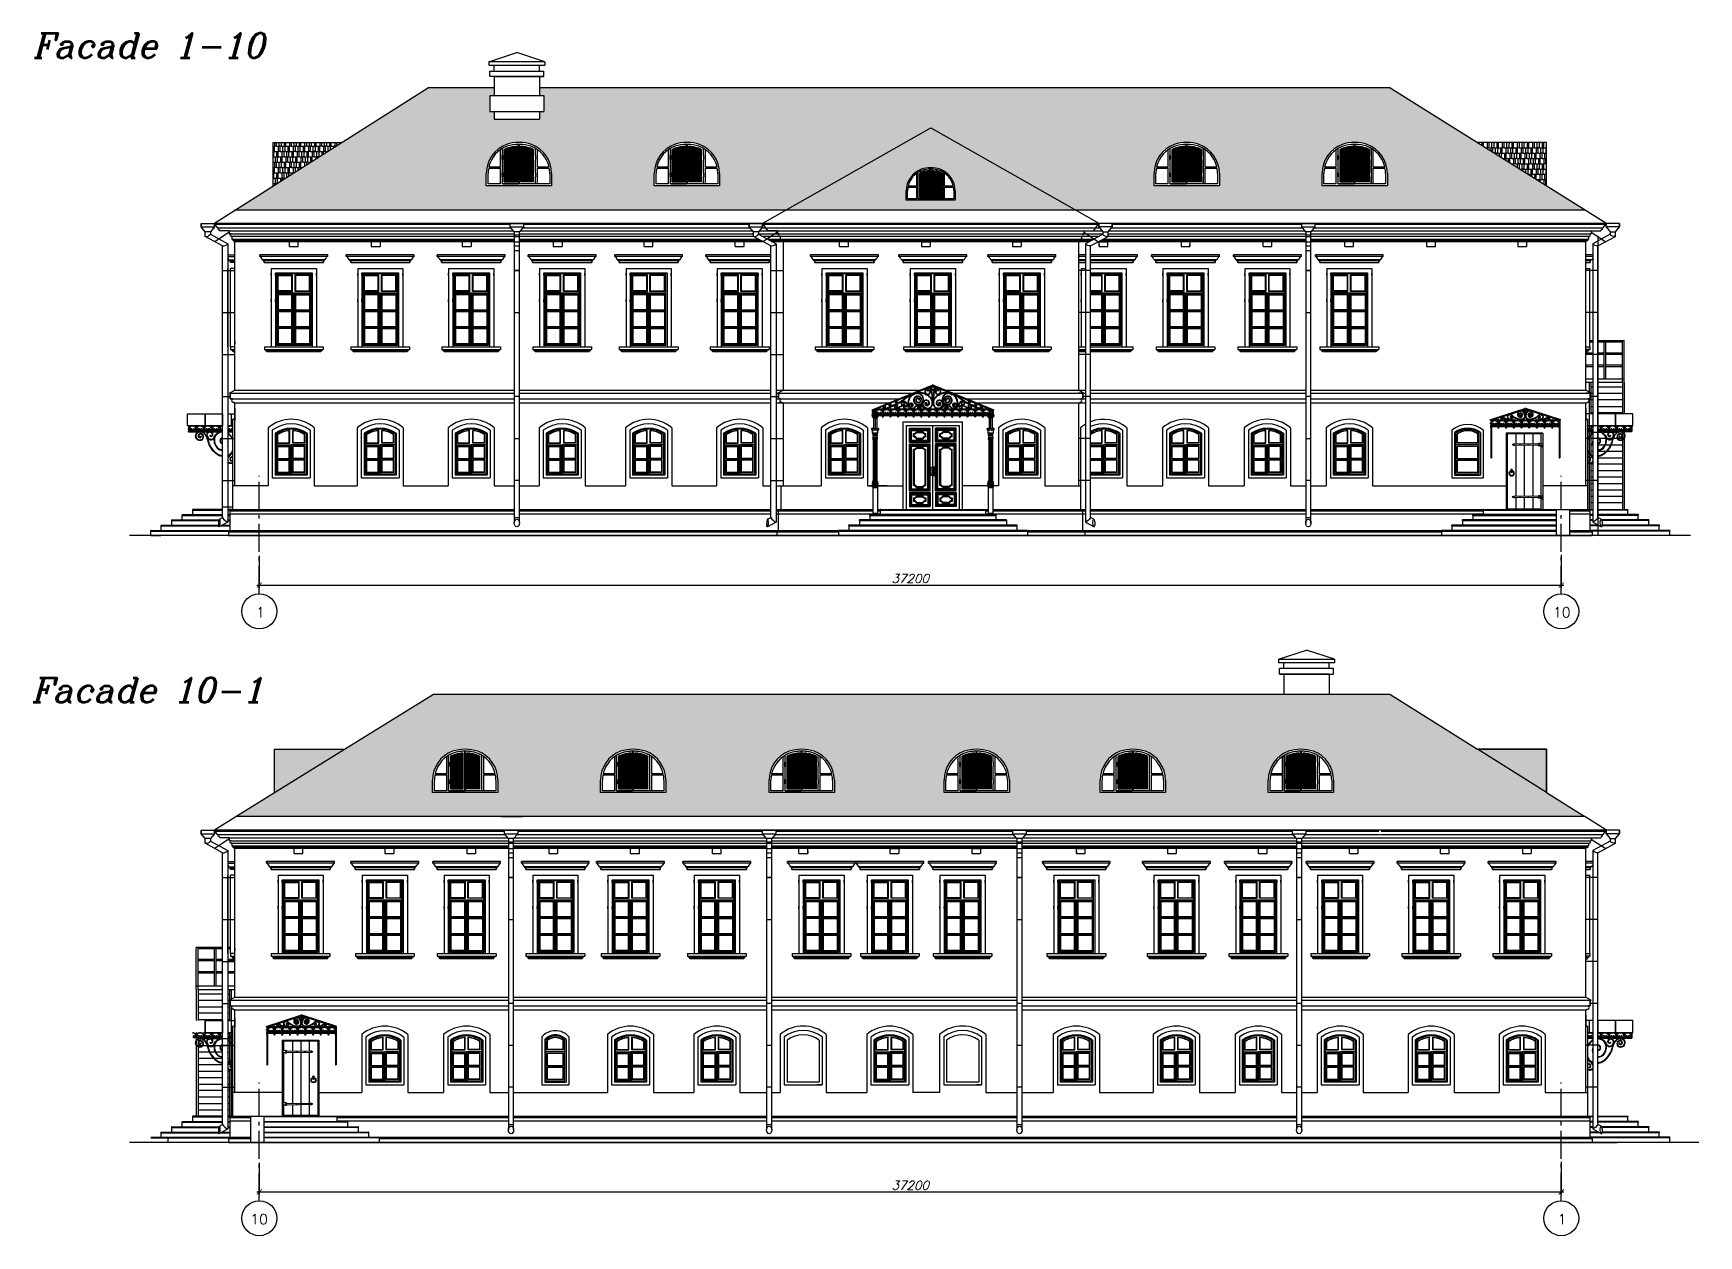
# Model space of a CAD drawing. Header units: millimetres. Extents: x 60 to 102290, y 34 to 65730.
# Drawn here: x 922 to 48508, y 31363 to 65730 of the extents above; entities that cross this region are included whole.
import ezdxf
from ezdxf.enums import TextEntityAlignment as Align

# ---------------------------------------------------------------- set-up
doc = ezdxf.new("R2010")
doc.units = ezdxf.units.MM
doc.linetypes.add('GOST2.303 6', pattern=[12, 8, -1.5, 1, -1.5])
for name, color, linetype in [('axes', 40, 'GOST2.303 6'), ('dim', 4, 'Continuous'), ('hatch', 251, 'Continuous'), ('text', 177, 'Continuous')]:
    doc.layers.add(name, color=color, linetype=linetype)
doc.styles.add('GOST 2.304', font='romanc.shx', dxfattribs={"oblique": 15})
doc.dimstyles.new('SPDS', dxfattribs={"dimscale": 100, "dimtxt": 2.5, "dimasz": 1.5, "dimexe": 0.75, "dimexo": 0.625, "dimtad": 1, "dimdec": 0, "dimrnd": 0.001, "dimtxsty": 'GOST 2.304', "dimblk": 'ARCHTICK', "dimcen": 2.5, "dimdle": 0.75, "dimadec": 0, "dimazin": 2, "dimtfac": 0.75, "dimtdec": 0, "dimtmove": 1, "dimatfit": 3, "dimfxl": 1.25, "dimtolj": 1, "dimarcsym": 0})
pattern_1 = [(0, (27190.6, -79272.06), (323.8527, 152.40127), [76.20064, -63.50053, 88.90074, -38.10032, 114.30095, -50.80042]), (0, (27266.8, -79265.71), (323.8527, 152.40127), [63.50053, -241.302, 50.80042, -76.20064]), (0, (27419.2, -79281.58), (323.8527, 152.40127), [38.1003, -393.7033]), (90, (27190.6, -79272.06), (-107.9509, 152.40127), [146.0512, -463.55386]), (90, (27266.8, -79272.06), (-107.9509, 152.40127), [142.8762, -466.7289]), (90, (27330.3, -79272.06), (-107.9509, 152.40127), [133.3511, -476.25397]), (90, (27419.21, -79281.58), (-107.9509, 152.40127), [146.0512, -463.55386]), (90, (27457.31, -79281.58), (-107.9509, 152.40127), [146.0512, -463.55386]), (90, (27571.61, -79272.06), (-107.9509, 152.40127), [139.70116, -469.9039])]
pattern_2 = [(0, (27190.6, -78255.03), (323.8527, 152.40127), [76.20064, -63.50053, 88.90074, -38.10032, 114.30095, -50.80042]), (0, (27266.8, -78248.68), (323.8527, 152.40127), [63.50053, -241.302, 50.80042, -76.20064]), (0, (27419.2, -78264.56), (323.8527, 152.40127), [38.1003, -393.7033]), (90, (27190.6, -78255.03), (-107.9509, 152.40127), [146.0512, -463.55386]), (90, (27266.8, -78255.03), (-107.9509, 152.40127), [142.8762, -466.7289]), (90, (27330.3, -78255.03), (-107.9509, 152.40127), [133.3511, -476.25397]), (90, (27419.21, -78264.56), (-107.9509, 152.40127), [146.0512, -463.55386]), (90, (27457.31, -78264.56), (-107.9509, 152.40127), [146.0512, -463.55386]), (90, (27571.61, -78255.03), (-107.9509, 152.40127), [139.70116, -469.9039])]

msp = doc.modelspace()

# ---------------------------------------------------------------- texts
at = {"layer": 'axes', "color": 18, "linetype": 'Continuous', "true_color": 0x000000, "style": 'GOST 2.304'}
for s, height, p in [('1', 291.7, (7287.7, 49033)), ('10', 291.67, (44348.2, 49033)), ('10', 291.67, (7122.2, 31687.9)), ('1', 291.7, (44482.9, 31687.9))]:
    msp.add_text(s, height=height, dxfattribs=at).set_placement(p)
at = {"layer": 'text', "linetype": 'Continuous', "ltscale": 100, "style": 'GOST 2.304', "oblique": 15}
for s, p in [('Facade 1-10', (4210, 65380.4)), ('Facade 10-1', (4176.6, 46958.7))]:
    msp.add_text(s, height=700, dxfattribs=at).set_placement(p, align=Align.MIDDLE_CENTER)

# ---------------------------------------------------------------- blocks, each defined once
blk = doc.blocks.new('129')
at = {"lineweight": 25, "ltscale": 100}
blk.add_line((210662, 160223), (210512, 160223), dxfattribs=at)
at = {"lineweight": 30, "ltscale": 100}
for p, q in [((211010, 159114), (211360, 159114)), ((211010, 157914), (211360, 157914)), ((211010, 156714), (211360, 156714)), ((211010, 155514), (211230, 155514)), ((211010, 154314), (211360, 154314)), ((211010, 153114), (211360, 153114))]:
    blk.add_line(p, q, dxfattribs=at)
at = {"lineweight": 25, "ltscale": 100}
for points in [[(210397, 160463), (210397, 160363), (210777, 160363), (210777, 160462)], [(210512, 160223), (210397, 160363), (210397, 160462), (210777, 160462), (210777, 160363), (210662, 160223), (210512, 160223)]]:
    blk.add_lwpolyline(points, dxfattribs=at)
at = {"lineweight": 30, "ltscale": 100}
for points in [[(210921, 152004), (211010, 152053), (211010, 152415), (211010, 155830), (211010, 155830), (211010, 155830), (211010, 155830), (211010, 159816), (210512, 160088), (210512, 160223), (210397, 160363), (210397, 160462), (210777, 160462), (210777, 160363), (210662, 160223), (210662, 160149), (211160, 159878), (211160, 155787), (211160, 155787), (211160, 155787), (211160, 155787), (211160, 152390), (211160, 151924), (210913, 151787)], [(211200, 160211), (210785, 159939)]]:
    blk.add_lwpolyline(points, dxfattribs=at)
at = {"lineweight": 25, "ltscale": 100}
for centre, radius, start, end in [((210529, 160260), 173, 264.337, 320.0463), ((211014, 160019), 203, 268.6861, 315.6973), ((211268, 152200), 297, 209.7272, 248.6919)]:
    blk.add_arc(centre, radius, start, end, dxfattribs=at)
at = {"lineweight": 30, "ltscale": 100}
for centre, radius, start, end in [((211516, 151882), 624, 173.814, 185.2682), ((210574, 151906), 370, 346.3312, 9.5673)]:
    blk.add_arc(centre, radius, start, end, dxfattribs=at)
at = {"lineweight": 30, "ltscale": 100, "extrusion": (0, 0, -1)}
blk.add_ellipse((210917, 151861), major_axis=(4.3, 74.9), ratio=0.306968, start_param=2.163889, end_param=4.180241, dxfattribs=at)
at = {"lineweight": 30, "ltscale": 100}
blk.add_ellipse((210917, 151929), major_axis=(4.3, 74.9), ratio=0.306968, start_param=-1.017227, end_param=1.316959, dxfattribs=at)
blk = doc.blocks.new('98')
at = {"color": 7, "lineweight": 30, "ltscale": 100}
for p, q in [((206347, 160363), (206347, 160462)), ((206347, 160462), (206727, 160462)), ((206727, 160462), (206727, 160363)), ((206462, 160223), (206347, 160363)), ((206462, 160223), (206462, 151895)), ((206462, 160223), (206462, 159114)), ((206612, 160223), (206462, 160223)), ((206462, 160130), (206612, 160130)), ((206462, 160088), (206612, 160088)), ((206462, 159939), (206612, 159939)), ((206727, 160363), (206612, 160223)), ((206612, 151895), (206612, 160223)), ((206462, 159686), (206612, 159686)), ((206462, 159114), (206612, 159114)), ((206612, 159114), (206462, 159114)), ((206462, 157914), (206612, 157914)), ((206612, 155514), (206462, 155514)), ((206462, 154314), (206612, 154314)), ((206612, 153114), (206462, 153114)), ((206462, 152053), (206612, 152053))]:
    blk.add_line(p, q, dxfattribs=at)
at = {"color": 7, "lineweight": 25, "ltscale": 100}
for p, q in [((206462, 159816), (206612, 159816)), ((206462, 157914), (206462, 156714))]:
    blk.add_line(p, q, dxfattribs=at)
at = {"color": 7, "lineweight": 30, "ltscale": 100}
blk.add_lwpolyline([(206347, 160363), (206727, 160363)], dxfattribs=at)
blk.add_ellipse((206537, 151895), major_axis=(0, 109), ratio=0.689997, dxfattribs=at)
blk = doc.blocks.new('_ArchTick')
at = {"color": 0, "linetype": 'ByBlock', "const_width": 0.15}
blk.add_lwpolyline([(-0.5, -0.5), (0.5, 0.5)], dxfattribs=at)
blk = doc.blocks.new('*D5')
at = {"layer": 'Defpoints', "color": 0, "ltscale": 100, "transparency": 16777216}
for p in [(7380, 50856), (44580, 50883), (44580, 49960)]:
    blk.add_point(p, dxfattribs=at)
at = {"layer": 'dim', "color": 0, "lineweight": -2, "ltscale": 100, "transparency": 16777216}
for p, q in [((7380, 50794), (7380, 49885)), ((44580, 50821), (44580, 49885)), ((7305, 49960), (44655, 49960))]:
    blk.add_line(p, q, dxfattribs=at)
at = {"layer": 'dim', "color": 0, "lineweight": -2, "ltscale": 100, "transparency": 16777216, "xscale": 150, "yscale": 150, "zscale": 150, "rotation": 180}
blk.add_blockref('_ArchTick', (7380, 49960), dxfattribs=at)
at = {"layer": 'dim', "color": 0, "lineweight": -2, "ltscale": 100, "transparency": 16777216, "xscale": 150, "yscale": 150, "zscale": 150}
blk.add_blockref('_ArchTick', (44580, 49960), dxfattribs=at)
at = {"layer": 'dim', "color": 0, "ltscale": 100, "transparency": 16777216, "insert": (25980, 50148), "char_height": 250, "attachment_point": 5, "style": 'GOST 2.304'}
blk.add_mtext('\\A1;37200', dxfattribs=at)
blk = doc.blocks.new('*D6')
at = {"layer": 'Defpoints', "color": 0, "ltscale": 100, "transparency": 16777216}
for p in [(7380, 33511), (44580, 33538), (44580, 32615)]:
    blk.add_point(p, dxfattribs=at)
at = {"layer": 'dim', "color": 0, "lineweight": -2, "ltscale": 100, "transparency": 16777216}
for p, q in [((7380, 33449), (7380, 32540)), ((44580, 33475), (44580, 32540)), ((7305, 32615), (44655, 32615))]:
    blk.add_line(p, q, dxfattribs=at)
at = {"layer": 'dim', "color": 0, "lineweight": -2, "ltscale": 100, "transparency": 16777216, "xscale": 150, "yscale": 150, "zscale": 150, "rotation": 180}
blk.add_blockref('_ArchTick', (7380, 32615), dxfattribs=at)
at = {"layer": 'dim', "color": 0, "lineweight": -2, "ltscale": 100, "transparency": 16777216, "xscale": 150, "yscale": 150, "zscale": 150}
blk.add_blockref('_ArchTick', (44580, 32615), dxfattribs=at)
at = {"layer": 'dim', "color": 0, "ltscale": 100, "transparency": 16777216, "insert": (25980, 32803), "char_height": 250, "attachment_point": 5, "style": 'GOST 2.304'}
blk.add_mtext('\\A1;37200', dxfattribs=at)

# ---------------------------------------------------------------- dimensions: what is measured, and where the dimension line sits
at = {"layer": 'dim', "ltscale": 100}
for base, p1, p2, picture, middle in [((44579.6, 49960.4), (7379.6, 50856.3), (44579.6, 50883), '*D5', (25979.6, 50147.9)), ((44579.6, 32615.3), (7379.6, 33511.2), (44579.6, 33537.9), '*D6', (25979.6, 32802.8))]:
    dim = msp.add_linear_dim(base=base, p1=p1, p2=p2, dimstyle='SPDS', dxfattribs=at)
    dim.commit()
    dim.dimension.update_dxf_attribs({"geometry": picture, "text_midpoint": middle})

# ---------------------------------------------------------------- hatches: boundary and pattern name
at = {"layer": 'hatch', "lineweight": 25, "ltscale": 100}
h = msp.add_hatch(dxfattribs=at)
h.set_pattern_fill('AR-RSHKE', color=256, scale=0.500004)
h.set_pattern_definition(pattern_1)
h.paths.add_polyline_path([(39663.5, 64185.1), (15383.2, 64185.1), (15383.2, 63948.8), (15513.2, 63948.8), (15513.2, 63498.8), (15383.2, 63498.8), (15383.2, 63277.1), (14093.2, 63277.1), (14093.2, 63498.8), (13963.2, 63498.8), (13963.2, 63948.8), (14093.2, 63948.8), (14093.2, 64185.1), (12217.2, 64185.1), (6696.4, 60685.7), (22430.8, 60685.7), (26563.9, 63031.1), (30696.8, 60685.7), (45253.7, 60685.7)])
h.paths.add_polyline_path([(19239.6, 62554.8, -0.0817059), (19599, 62612.3, -0.0817059), (19958.5, 62554.8, -0.3126103), (20532, 61727.1), (20532, 61372.1), (18666, 61372.1), (18666, 61727.1, -0.3126103)], flags=16)
h.paths.add_polyline_path([(19257.6, 62503.9, -0.0850647), (19614, 62558.1), (19614, 62558.2, -0.0779897), (19940.4, 62503.9, -0.2535644), (20458.5, 61906.1), (20128, 61906.1), (20128, 62404.3, 0.019424), (20074, 62439.5), (20074, 62239.5), (20078, 62239.5), (20078, 62119.5), (20074, 61746.1), (20078, 61746.1), (20078, 61626.1), (20074, 61426.1), (20128, 61426.1), (20128, 61876.1), (20464.5, 61876.1, -0.0451643), (20478, 61727.1), (20478, 61426.1), (19584, 61426.1), (19584, 61426.1), (19180, 61426.1), (19124, 61426.1), (19124, 61626.1), (19120, 61626.1), (19120, 61746.1), (19124, 61746.1), (19124, 62119.5), (19120, 62119.5), (19120, 62239.5), (19124, 62239.5), (19124, 62439.5, 0.019424), (19070, 62404.3), (19070, 61906.1), (18739.6, 61906.1, -0.2535644)], flags=0)
h.paths.add_polyline_path([(19180, 62407, -0.03362), (19274.5, 62450.4), (19274.2, 62450.4, -0.0684342), (19545, 62501.1), (19545, 61482.1), (19180, 61482.1)], flags=0)
h.paths.add_polyline_path([(19342.1, 62470.4), (19545, 62470.4), (19370.3, 62477.3), (19545, 62477.3)], flags=0)
h.paths.add_polyline_path([(20072, 62119.5), (20072, 61746.1), (20068, 61746.1), (20068, 61626.1), (20072, 61428.1), (20072, 61626.1), (20068, 61626.1), (20068, 61746.1)], flags=0)
h.paths.add_polyline_path([(19126, 62119.5), (19126, 61746.1), (19124, 61746.1), (19124, 62119.5)], flags=0)
h.paths.add_polyline_path([(19653, 62501.1, -0.0684342), (19923.8, 62450.4), (19923.6, 62450.4, -0.0391684), (20033, 62398.6), (20018, 62398.6), (20018, 61482.1), (19653, 61482.1)], flags=0)
h.paths.add_polyline_path([(18733.5, 61876.1), (19070, 61876.1), (19070, 61426.1), (18720, 61426.1), (18720, 61727.1, -0.0451702)], flags=0)
h.paths.add_polyline_path([(19653, 61959), (20018, 61959), (19653, 61952.1), (20018, 61952.1)], flags=0)
h.paths.add_polyline_path([(19545, 61641.2), (19180, 61648), (19545, 61648), (19180, 61641.2)], flags=0)
h.paths.add_polyline_path([(19180, 61544.3), (19545, 61544.3), (19180, 61537.5), (19545, 61537.5)], flags=0)
h.paths.add_polyline_path([(20018, 61641.2), (19653, 61648), (20018, 61648), (19653, 61641.2)], flags=0)
h.paths.add_polyline_path([(15732, 61727.1), (15732, 61372.1), (13866, 61372.1), (13866, 61727.1, -0.3126104), (14439.5, 62554.8, -0.0817059), (14799, 62612.3, -0.0817059), (15158.4, 62554.8, -0.3126103)], flags=16)
h.paths.add_polyline_path([(15658.5, 61906.1), (15328, 61906.1), (15328, 62404.3, 0.019424), (15274, 62439.5), (15274, 62239.5), (15278, 62239.5), (15278, 62119.5), (15274, 61746.1), (15278, 61746.1), (15278, 61626.1), (15274, 61426.1), (15328, 61426.1), (15328, 61876.1), (15664.5, 61876.1, -0.0451642), (15678, 61727.1), (15678, 61426.1), (14784, 61426.1), (14784, 61426.1), (14380, 61426.1), (14324, 61426.1), (14324, 61626.1), (14320, 61626.1), (14320, 61746.1), (14324, 61746.1), (14324, 62119.5), (14320, 62119.5), (14320, 62239.5), (14324, 62239.5), (14324, 62439.5, 0.019424), (14270, 62404.3), (14270, 61906.1), (13939.5, 61906.1, -0.2535644), (14457.6, 62503.9, -0.0850647), (14814, 62558.1), (14814, 62558.2, -0.0779897), (15140.4, 62503.9, -0.2535644)], flags=0)
h.paths.add_polyline_path([(15272, 62119.5), (15272, 61746.1), (15268, 61746.1), (15268, 61626.1), (15272, 61428.1), (15272, 61626.1), (15268, 61626.1), (15268, 61746.1)], flags=0)
h.paths.add_polyline_path([(15218, 61482.1), (14853, 61482.1), (14853, 62501.1, -0.0684342), (15123.8, 62450.4), (15123.5, 62450.4, -0.0391684), (15233, 62398.6), (15218, 62398.6)], flags=0)
h.paths.add_polyline_path([(14745, 62501.1), (14745, 61482.1), (14380, 61482.1), (14380, 62407, -0.03362), (14474.4, 62450.4), (14474.2, 62450.4, -0.0684342)], flags=0)
h.paths.add_polyline_path([(14542, 62470.4), (14745, 62470.4), (14570.3, 62477.3), (14745, 62477.3)], flags=0)
h.paths.add_polyline_path([(14402.2, 62418.6), (14745, 62418.6), (14416.1, 62425.4), (14745, 62425.4)], flags=0)
h.paths.add_polyline_path([(14745, 61641.2), (14380, 61648), (14745, 61648), (14380, 61641.2)], flags=0)
h.paths.add_polyline_path([(14270, 61876.1), (14270, 61426.1), (13920, 61426.1), (13920, 61727.1, -0.0451702), (13933.5, 61876.1)], flags=0)
h.paths.add_polyline_path([(33519.7, 62554.8, -0.0817059), (33879.1, 62612.3, -0.0817059), (34238.6, 62554.8, -0.3126103), (34812.2, 61727.1), (34812.2, 61372.1), (32946.1, 61372.1), (32946.1, 61727.1, -0.3126104)], flags=16)
h.paths.add_polyline_path([(33013.6, 61876.1), (33350.1, 61876.1), (33350.1, 61426.1), (33000.1, 61426.1), (33000.1, 61727.1, -0.0451702)], flags=0)
h.paths.add_polyline_path([(33019.7, 61906.1, -0.2535644), (33537.7, 62503.9, -0.0850647), (33894.1, 62558.1), (33894.1, 62558.2, -0.0779897), (34220.6, 62503.9, -0.2535644), (34738.6, 61906.1), (34408.2, 61906.1), (34408.2, 62404.3, 0.019424), (34354.1, 62439.5), (34354.1, 62239.5), (34358.1, 62239.5), (34358.1, 62119.5), (34354.1, 61746.1), (34358.1, 61746.1), (34358.1, 61626.1), (34354.1, 61426.1), (34408.2, 61426.1), (34408.2, 61876.1), (34744.7, 61876.1, -0.0451643), (34758.2, 61727.1), (34758.2, 61426.1), (33864.1, 61426.1), (33864.1, 61426.1), (33460.1, 61426.1), (33404.1, 61426.1), (33404.1, 61626.1), (33400.1, 61626.1), (33400.1, 61746.1), (33404.1, 61746.1), (33404.1, 62119.5), (33400.1, 62119.5), (33400.1, 62239.5), (33404.1, 62239.5), (33404.1, 62439.5, 0.019424), (33350.1, 62404.3), (33350.1, 61906.1)], flags=0)
h.paths.add_polyline_path([(33406.1, 62119.5), (33406.1, 61746.1), (33404.1, 61746.1), (33404.1, 62119.5)], flags=0)
h.paths.add_polyline_path([(33460.1, 62407, -0.03362), (33554.6, 62450.4), (33554.3, 62450.4, -0.0684342), (33825.1, 62501.1), (33825.1, 61482.1), (33460.1, 61482.1)], flags=0)
h.paths.add_polyline_path([(33622.2, 62470.4), (33825.1, 62470.4), (33650.4, 62477.3), (33825.1, 62477.3)], flags=0)
h.paths.add_polyline_path([(34348.1, 62239.5), (34348.1, 62119.5), (34352.1, 62119.5), (34352.1, 61746.1), (34348.1, 61626.1), (34348.1, 61746.1), (34352.1, 61746.1), (34352.1, 62119.5)], flags=0)
h.paths.add_polyline_path([(33933.1, 62501.1, -0.0684342), (34204, 62450.4), (34203.7, 62450.4, -0.0391684), (34313.1, 62398.6), (34298.1, 62398.6), (34298.1, 61482.1), (33933.1, 61482.1)], flags=0)
h.paths.add_polyline_path([(38319.7, 62554.8, -0.0817059), (38679.2, 62612.3, -0.0817059), (39038.6, 62554.8, -0.3126103), (39612.2, 61727.1), (39612.2, 61372.1), (37746.2, 61372.1), (37746.2, 61727.1, -0.3126104)], flags=16)
h.paths.add_polyline_path([(37813.7, 61876.1), (38150.2, 61876.1), (38150.2, 61426.1), (37800.2, 61426.1), (37800.2, 61727.1, -0.0451702)], flags=0)
h.paths.add_polyline_path([(37819.7, 61906.1, -0.2535644), (38337.8, 62503.9, -0.0850647), (38694.2, 62558.1), (38694.2, 62558.2, -0.0779897), (39020.6, 62503.9, -0.2535644), (39538.7, 61906.1), (39208.2, 61906.1), (39208.2, 62404.3, 0.019424), (39154.2, 62439.5), (39154.2, 62239.5), (39158.2, 62239.5), (39158.2, 62119.5), (39154.2, 61746.1), (39158.2, 61746.1), (39158.2, 61626.1), (39154.2, 61426.1), (39208.2, 61426.1), (39208.2, 61876.1), (39544.7, 61876.1, -0.0451643), (39558.2, 61727.1), (39558.2, 61426.1), (38664.2, 61426.1), (38664.2, 61426.1), (38260.2, 61426.1), (38204.2, 61426.1), (38204.2, 61626.1), (38200.2, 61626.1), (38200.2, 61746.1), (38204.2, 62119.5), (38200.2, 62119.5), (38200.2, 62239.5), (38204.2, 62439.5, 0.019424), (38150.2, 62404.3), (38150.2, 61906.1)], flags=0)
h.paths.add_polyline_path([(38210.2, 62239.5), (38210.2, 62119.5), (38206.2, 61746.1), (38210.2, 61746.1), (38210.2, 61626.1), (38206.2, 61428.1), (38206.2, 61626.1), (38210.2, 61746.1), (38204.2, 61746.1), (38204.2, 62119.5)], flags=0)
h.paths.add_polyline_path([(38260.2, 62407, -0.03362), (38354.6, 62450.4), (38354.4, 62450.4, -0.0684342), (38625.2, 62501.1), (38625.2, 61482.1), (38260.2, 61482.1)], flags=0)
h.paths.add_polyline_path([(38260.2, 61544.3), (38625.2, 61544.3), (38260.2, 61537.5), (38625.2, 61537.5)], flags=0)
h.paths.add_polyline_path([(38422.2, 62470.4), (38625.2, 62470.4), (38450.5, 62477.3), (38625.2, 62477.3)], flags=0)
h.paths.add_polyline_path([(39152.2, 62438.3), (39152.2, 62239.5), (39148.2, 62239.5), (39148.2, 62119.5), (39152.2, 62119.5), (39152.2, 61746.1), (39148.2, 61746.1), (39148.2, 61626.1), (39152.2, 61428.1), (39152.2, 61626.1), (39148.2, 61626.1), (39148.2, 61746.1), (39152.2, 62119.5), (39148.2, 62119.5), (39148.2, 62239.5)], flags=0)
h.paths.add_polyline_path([(38733.2, 62501.1), (38733.2, 62477.3), (38907.9, 62477.3, 0.0436765)], flags=0)
h = msp.add_hatch(dxfattribs=at)
h.set_pattern_fill('AR-RSHKE', color=256, scale=0.500004)
h.set_pattern_definition(pattern_2)
h.paths.add_polyline_path([(26563.9, 63031.1), (22430.8, 60685.7), (30696.8, 60685.7)])
h.paths.add_polyline_path([(26294.4, 61845.3, -0.0817059), (26563.9, 61888.3, -0.0817059), (26833.5, 61845.3, -0.3126103), (27263.7, 61224.5), (27263.7, 60958.2), (25864.2, 60958.2), (25864.2, 61224.5, -0.3126103)], flags=16)
h.paths.add_polyline_path([(25914.8, 61336.2), (26167.2, 61336.2), (26167.2, 60998.7), (25904.7, 60998.7), (25904.7, 61224.4, -0.0451702)], flags=0)
h.paths.add_polyline_path([(26307.9, 61807.1, -0.081526), (26563.9, 61847.8, -0.081526), (26820, 61807.1, -0.2535644), (27208.5, 61358.7), (26960.7, 61358.7), (26960.7, 61732.3, 0.019424), (26920.2, 61758.7), (26920.2, 60998.7), (26960.7, 60998.7), (26960.7, 61336.2), (27213.1, 61336.2, -0.0451641), (27223.2, 61224.5), (27223.2, 60998.7), (26552.7, 60998.7), (26552.7, 60998.7), (26249.7, 60998.7), (26207.7, 60998.7), (26207.7, 61758.7, 0.019424), (26167.2, 61732.3), (26167.2, 61358.7), (25919.3, 61358.7, -0.2535644)], flags=0)
h.paths.add_polyline_path([(26249.7, 61734.3, -0.03362), (26320.5, 61766.9), (26320.3, 61766.9, -0.0684342), (26523.4, 61804.9), (26523.4, 61040.7), (26249.7, 61040.7)], flags=0)
h.paths.add_polyline_path([(26249.7, 61087.4), (26523.4, 61087.4), (26249.7, 61082.3), (26523.4, 61082.3)], flags=0)
h.paths.add_polyline_path([(26266.3, 61743.1), (26523.4, 61743.1), (26523.4, 61748.2), (26276.8, 61748.2)], flags=0)
h.paths.add_polyline_path([(26371.2, 61781.9), (26523.4, 61781.9), (26392.4, 61787.1), (26523.4, 61787.1)], flags=0)
h.paths.add_polyline_path([(26575.2, 61846.3, -0.077976), (26819.5, 61805.7, -0.0444077), (26918.7, 61757.9), (26918.7, 61000.2), (26575.2, 61000.2)], flags=0)
h.paths.add_polyline_path([(26604.4, 61804.9, -0.0684342), (26807.5, 61766.9), (26807.3, 61766.9, -0.03362), (26878.2, 61734.3), (26878.2, 61040.7), (26604.4, 61040.7)], flags=0)
h = msp.add_hatch(dxfattribs=at)
h.set_pattern_fill('AR-RSHKE', color=256, scale=0.500004)
h.set_pattern_definition([(0, (35396.84, -189717.17), (323.8527, 152.40127), [76.200635, -63.50053, 88.90074, -38.10032, 114.30095, -50.80042]), (0, (35473.04, -189710.82), (323.8527, 152.40127), [63.50053, -241.30201, 50.80042, -76.20064]), (0, (35625.44, -189726.7), (323.8527, 152.40127), [38.10032, -393.70328]), (90, (35396.84, -189717.17), (-107.9509, 152.40127), [146.05122, -463.55386]), (90, (35473.04, -189717.17), (-107.9509, 152.40127), [142.8762, -466.7289]), (90, (35536.54, -189717.17), (-107.9509, 152.40127), [133.3511, -476.25397]), (90, (35625.44, -189726.7), (-107.9509, 152.40127), [146.05122, -463.55386]), (90, (35663.54, -189726.7), (-107.9509, 152.40127), [146.05122, -463.55386]), (90, (35777.84, -189717.17), (-107.9509, 152.40127), [139.70116, -469.90392])])
h.paths.add_polyline_path([(9735.8, 62612.3), (7779.3, 62612.3), (7779.3, 61372.1)])
h = msp.add_hatch(dxfattribs=at)
h.set_pattern_fill('AR-RSHKE', color=256, scale=0.500004)
h.set_pattern_definition(pattern_1)
h.paths.add_polyline_path([(44157.2, 62612.3), (42176.1, 62612.3), (44157.2, 61372.1)])
h = msp.add_hatch(dxfattribs=at)
h.set_pattern_fill('AR-RSHKE', color=256, scale=0.500004)
h.set_pattern_definition(pattern_2)
h.paths.add_polyline_path([(9817.3, 45267.1), (7817, 45267.1), (7817, 44027)], flags=17)
h.paths.add_polyline_path([(44162.9, 45267.1), (42188.6, 45267.1), (39684.5, 46840), (12354.3, 46840), (9817.3, 45267.1), (7817, 44027), (6709.8, 43340.6), (45255.7, 43340.6), (44162.9, 44027)])
h.paths.add_polyline_path([(38075.5, 44382), (38075.5, 44027), (36209.5, 44027), (36209.5, 44382, -0.3126104), (36783.1, 45209.7, -0.0817059), (37142.5, 45267.1, -0.0817059), (37502, 45209.7, -0.3126103)], flags=16)
h.paths.add_polyline_path([(38021.5, 44382), (38021.5, 44081), (37127.5, 44081), (37127.5, 44081), (36723.5, 44081), (36667.5, 44081), (36667.5, 44281), (36663.5, 44281), (36663.5, 44401), (36667.5, 44401), (36667.5, 44774.3), (36663.5, 44774.3), (36663.5, 44894.3), (36667.5, 44894.3), (36667.5, 45094.3, 0.019424), (36613.5, 45059.1), (36613.5, 44561), (36283.1, 44561, -0.2535644), (36801.1, 45158.8, -0.081526), (37142.5, 45213.1, -0.081526), (37483.9, 45158.8, -0.2535644), (38002, 44561), (37671.5, 44561), (37671.5, 45059.1, 0.019424), (37617.5, 45094.3), (37617.5, 44894.3), (37621.5, 44894.3), (37621.5, 44774.3), (37617.5, 44774.3), (37617.5, 44401), (37621.5, 44401), (37621.5, 44281), (37617.5, 44281), (37617.5, 44081), (37671.5, 44081), (37671.5, 44531), (38008, 44531, -0.0451642)], flags=0)
h.paths.add_polyline_path([(37561.5, 44137), (37196.5, 44137), (37196.5, 45155.9, -0.0684342), (37467.3, 45105.3), (37467.1, 45105.3, -0.03362), (37561.5, 45061.8)], flags=0)
h.paths.add_polyline_path([(37088.5, 44137), (36723.5, 44137), (36723.5, 45061.8, -0.03362), (36818, 45105.3), (36817.7, 45105.3, -0.0684342), (37088.5, 45155.9)], flags=0)
h.paths.add_polyline_path([(36613.5, 44531), (36613.5, 44081), (36263.5, 44081), (36263.5, 44381.9, -0.0451702), (36277, 44531)], flags=0)
h.paths.add_polyline_path([(33271.9, 44382), (33271.9, 44027), (31405.9, 44027), (31405.9, 44382, -0.3126104), (31979.5, 45209.7, -0.0817059), (32338.9, 45267.1, -0.0817059), (32698.4, 45209.7, -0.3126103)], flags=16)
h.paths.add_polyline_path([(33217.9, 44081), (32323.9, 44081), (32323.9, 44081), (31919.9, 44081), (31863.9, 44081), (31863.9, 44281), (31859.9, 44281), (31859.9, 44401), (31863.9, 44401), (31863.9, 44774.3), (31859.9, 44774.3), (31859.9, 44894.3), (31863.9, 44894.3), (31863.9, 45094.3, 0.019424), (31809.9, 45059.1), (31809.9, 44561), (31479.5, 44561, -0.2535644), (31997.5, 45158.8, -0.081526), (32338.9, 45213.1, -0.081526), (32680.3, 45158.8, -0.2535644), (33198.4, 44561), (32867.9, 44561), (32867.9, 45059.1, 0.019424), (32813.9, 45094.3), (32813.9, 44894.3), (32817.9, 44894.3), (32817.9, 44774.3), (32813.9, 44774.3), (32813.9, 44401), (32817.9, 44401), (32817.9, 44281), (32813.9, 44281), (32813.9, 44081), (32867.9, 44081), (32867.9, 44531), (33204.5, 44531, -0.0451642), (33217.9, 44382)], flags=0)
h.paths.add_polyline_path([(32757.9, 44137), (32392.9, 44137), (32392.9, 45155.9, -0.0684342), (32663.7, 45105.3), (32663.5, 45105.3, -0.03362), (32757.9, 45061.8)], flags=0)
h.paths.add_polyline_path([(32284.9, 44137), (31919.9, 44137), (31919.9, 45061.8, -0.03362), (32014.4, 45105.3), (32014.1, 45105.3, -0.0684342), (32284.9, 45155.9)], flags=0)
h.paths.add_polyline_path([(31809.9, 44531), (31809.9, 44081), (31459.9, 44081), (31459.9, 44381.9, -0.0451702), (31473.4, 44531)], flags=0)
h.paths.add_polyline_path([(28810.5, 44382), (28810.5, 44027), (26944.4, 44027), (26944.4, 44382, -0.3126104), (27518, 45209.7, -0.0817059), (27877.4, 45267.1, -0.0817059), (28236.9, 45209.7, -0.3126103)], flags=16)
h.paths.add_polyline_path([(28756.5, 44081), (27862.4, 44081), (27862.4, 44081), (27458.4, 44081), (27402.4, 44081), (27402.4, 44281), (27398.4, 44281), (27398.4, 44401), (27402.4, 44401), (27402.4, 44774.3), (27398.4, 44774.3), (27398.4, 44894.3), (27402.4, 44894.3), (27402.4, 45094.3, 0.019424), (27348.4, 45059.1), (27348.4, 44561), (27018, 44561, -0.2535644), (27536, 45158.8, -0.081526), (27877.4, 45213.1, -0.081526), (28218.9, 45158.8, -0.2535644), (28736.9, 44561), (28406.4, 44561), (28406.4, 45059.1, 0.019424), (28352.4, 45094.3), (28352.4, 44894.3), (28356.4, 44894.3), (28356.4, 44774.3), (28352.4, 44774.3), (28352.4, 44401), (28356.4, 44401), (28356.4, 44281), (28352.4, 44281), (28352.4, 44081), (28406.4, 44081), (28406.4, 44531), (28743, 44531, -0.0451642), (28756.5, 44382)], flags=0)
h.paths.add_polyline_path([(28296.4, 44137), (27931.4, 44137), (27931.4, 45155.9, -0.0684342), (28202.3, 45105.3), (28202, 45105.3, -0.03362), (28296.4, 45061.8)], flags=0)
h.paths.add_polyline_path([(27823.4, 44137), (27458.4, 44137), (27458.4, 45061.8, -0.03362), (27552.9, 45105.3), (27552.6, 45105.3, -0.0684342), (27823.4, 45155.9)], flags=0)
h.paths.add_polyline_path([(27348.4, 44531), (27348.4, 44081), (26998.4, 44081), (26998.4, 44381.9, -0.0451702), (27011.9, 44531)], flags=0)
h.paths.add_polyline_path([(23810.4, 44382), (23810.4, 44027), (21944.4, 44027), (21944.4, 44382, -0.3126104), (22518, 45209.7, -0.0817059), (22877.4, 45267.1, -0.0817059), (23236.8, 45209.7, -0.3126103)], flags=16)
h.paths.add_polyline_path([(23756.4, 44081), (22862.4, 44081), (22862.4, 44081), (22458.4, 44081), (22402.4, 44081), (22402.4, 44281), (22398.4, 44281), (22398.4, 44401), (22402.4, 44401), (22402.4, 44774.3), (22398.4, 44774.3), (22398.4, 44894.3), (22402.4, 44894.3), (22402.4, 45094.3, 0.019424), (22348.4, 45059.1), (22348.4, 44561), (22017.9, 44561, -0.2535644), (22536, 45158.8, -0.081526), (22877.4, 45213.1, -0.081526), (23218.8, 45158.8, -0.2535644), (23736.9, 44561), (23406.4, 44561), (23406.4, 45059.1, 0.019424), (23352.4, 45094.3), (23352.4, 44894.3), (23356.4, 44894.3), (23356.4, 44774.3), (23352.4, 44774.3), (23352.4, 44401), (23356.4, 44401), (23356.4, 44281), (23352.4, 44281), (23352.4, 44081), (23406.4, 44081), (23406.4, 44531), (23742.9, 44531, -0.0451642), (23756.4, 44382)], flags=0)
h.paths.add_polyline_path([(23296.4, 44137), (22931.4, 44137), (22931.4, 45155.9, -0.0684342), (23202.2, 45105.3), (23201.9, 45105.3, -0.03362), (23296.4, 45061.8)], flags=0)
h.paths.add_polyline_path([(22823.4, 44137), (22458.4, 44137), (22458.4, 45061.8, -0.03362), (22552.9, 45105.3), (22552.6, 45105.3, -0.0684342), (22823.4, 45155.9)], flags=0)
h.paths.add_polyline_path([(22348.4, 44531), (22348.4, 44081), (21998.4, 44081), (21998.4, 44381.9, -0.0451702), (22011.9, 44531)], flags=0)
h.paths.add_polyline_path([(18995.4, 44382), (18995.4, 44027), (17129.4, 44027), (17129.4, 44382, -0.3126104), (17702.9, 45209.7, -0.0817059), (18062.4, 45267.1, -0.0817059), (18421.8, 45209.7, -0.3126103)], flags=16)
h.paths.add_polyline_path([(18941.4, 44081), (18047.4, 44081), (18047.4, 44081), (17643.4, 44081), (17587.4, 44081), (17587.4, 44281), (17583.4, 44281), (17583.4, 44401), (17587.4, 44401), (17587.4, 44774.3), (17583.4, 44774.3), (17583.4, 44894.3), (17587.4, 44894.3), (17587.4, 45094.3, 0.019424), (17533.4, 45059.1), (17533.4, 44561), (17202.9, 44561, -0.2535644), (17720.9, 45158.8, -0.081526), (18062.4, 45213.1, -0.081526), (18403.8, 45158.8, -0.2535644), (18921.8, 44561), (18591.4, 44561), (18591.4, 45059.1, 0.019424), (18537.4, 45094.3), (18537.4, 44894.3), (18541.4, 44894.3), (18541.4, 44774.3), (18537.4, 44774.3), (18537.4, 44401), (18541.4, 44401), (18541.4, 44281), (18537.4, 44281), (18537.4, 44081), (18591.4, 44081), (18591.4, 44531), (18927.9, 44531, -0.0451642), (18941.4, 44382)], flags=0)
h.paths.add_polyline_path([(18481.4, 44137), (18116.4, 44137), (18116.4, 45155.9, -0.0684342), (18387.2, 45105.3), (18386.9, 45105.3, -0.03362), (18481.4, 45061.8)], flags=0)
h.paths.add_polyline_path([(18008.4, 44137), (17643.4, 44137), (17643.4, 45061.8, -0.03362), (17737.8, 45105.3), (17737.6, 45105.3, -0.0684342), (18008.4, 45155.9)], flags=0)
h.paths.add_polyline_path([(17533.4, 44531), (17533.4, 44081), (17183.4, 44081), (17183.4, 44381.9, -0.0451702), (17196.8, 44531)], flags=0)
h.paths.add_polyline_path([(14195.3, 44382), (14195.3, 44027), (12329.3, 44027), (12329.3, 44382, -0.3126104), (12902.9, 45209.7, -0.0817059), (13262.3, 45267.1, -0.0817059), (13621.8, 45209.7, -0.3126103)], flags=16)
h.paths.add_polyline_path([(14141.3, 44081), (13247.3, 44081), (13247.3, 44081), (12843.3, 44081), (12787.3, 44081), (12787.3, 44281), (12783.3, 44281), (12783.3, 44401), (12787.3, 44401), (12787.3, 44774.3), (12783.3, 44774.3), (12783.3, 44894.3), (12787.3, 44894.3), (12787.3, 45094.3, 0.019424), (12733.3, 45059.1), (12733.3, 44561), (12402.9, 44561, -0.2535644), (12920.9, 45158.8, -0.081526), (13262.3, 45213.1, -0.081526), (13603.7, 45158.8, -0.2535644), (14121.8, 44561), (13791.3, 44561), (13791.3, 45059.1, 0.019424), (13737.3, 45094.3), (13737.3, 44894.3), (13741.3, 44894.3), (13741.3, 44774.3), (13737.3, 44774.3), (13737.3, 44401), (13741.3, 44401), (13741.3, 44281), (13737.3, 44281), (13737.3, 44081), (13791.3, 44081), (13791.3, 44531), (14127.8, 44531, -0.0451642), (14141.3, 44382)], flags=0)
h.paths.add_polyline_path([(13681.3, 44137), (13316.3, 44137), (13316.3, 45155.9, -0.0684342), (13587.1, 45105.3), (13586.9, 45105.3, -0.03362), (13681.3, 45061.8)], flags=0)
h.paths.add_polyline_path([(13208.3, 44137), (12843.3, 44137), (12843.3, 45061.8, -0.03362), (12937.8, 45105.3), (12937.5, 45105.3, -0.0684342), (13208.3, 45155.9)], flags=0)
h.paths.add_polyline_path([(12733.3, 44531), (12733.3, 44081), (12383.3, 44081), (12383.3, 44381.9, -0.0451702), (12396.8, 44531)], flags=0)
h = msp.add_hatch(dxfattribs=at)
h.set_pattern_fill('AR-RSHKE', color=256, scale=0.500004)
h.set_pattern_definition(pattern_2)
h.paths.add_polyline_path([(39684.5, 46840), (12354.3, 46840), (9817.3, 45267.1), (7817, 44027), (6709.8, 43340.6), (45255.7, 43340.6), (44162.9, 44027), (42188.6, 45267.1)])
h.paths.add_polyline_path([(18995.4, 44382), (18995.4, 44027), (17129.4, 44027), (17129.4, 44382, -0.3126104), (17702.9, 45209.7, -0.0817059), (18062.4, 45267.1, -0.0817059), (18421.8, 45209.7, -0.3126103)], flags=16)
h.paths.add_polyline_path([(18921.8, 44561), (18591.4, 44561), (18591.4, 45059.1, 0.019424), (18537.4, 45094.3), (18537.4, 44894.3), (18541.4, 44894.3), (18541.4, 44774.3), (18537.4, 44401), (18541.4, 44401), (18541.4, 44281), (18537.4, 44081), (18591.4, 44081), (18591.4, 44531), (18927.9, 44531, -0.0451642), (18941.4, 44382), (18941.4, 44081), (18047.4, 44081), (18047.4, 44081), (17643.4, 44081), (17587.4, 44081), (17587.4, 44281), (17583.4, 44281), (17583.4, 44401), (17587.4, 44401), (17587.4, 44774.3), (17583.4, 44774.3), (17583.4, 44894.3), (17587.4, 44894.3), (17587.4, 45094.3, 0.019424), (17533.4, 45059.1), (17533.4, 44561), (17202.9, 44561, -0.2535644), (17720.9, 45158.8, -0.0850647), (18077.4, 45212.9), (18077.4, 45213.1, -0.0779897), (18403.8, 45158.8, -0.2535644)], flags=0)
h.paths.add_polyline_path([(18535.4, 44774.3), (18535.4, 44401), (18531.4, 44401), (18531.4, 44281), (18535.4, 44083), (18535.4, 44281), (18531.4, 44281), (18531.4, 44401)], flags=0)
h.paths.add_polyline_path([(18481.4, 44137), (18116.4, 44137), (18116.4, 45155.9, -0.0684342), (18387.2, 45105.3), (18386.9, 45105.3, -0.0391684), (18496.3, 45053.4), (18481.4, 45053.4)], flags=0)
h.paths.add_polyline_path([(22518, 45209.7, -0.0817059), (22877.4, 45267.1, -0.0817059), (23236.8, 45209.7, -0.3126103), (23810.4, 44382), (23810.4, 44027), (21944.4, 44027), (21944.4, 44382, -0.3126104)], flags=16)
h.paths.add_polyline_path([(22536, 45158.8, -0.0850647), (22892.4, 45212.9), (22892.4, 45213.1, -0.0779897), (23218.8, 45158.8, -0.2535644), (23736.9, 44561), (23406.4, 44561), (23406.4, 45059.1, 0.019424), (23352.4, 45094.3), (23352.4, 44894.3), (23356.4, 44894.3), (23356.4, 44774.3), (23352.4, 44401), (23356.4, 44401), (23356.4, 44281), (23352.4, 44081), (23406.4, 44081), (23406.4, 44531), (23742.9, 44531, -0.0451642), (23756.4, 44382), (23756.4, 44081), (22862.4, 44081), (22862.4, 44081), (22458.4, 44081), (22402.4, 44081), (22402.4, 44281), (22398.4, 44281), (22398.4, 44401), (22402.4, 44401), (22402.4, 44774.3), (22398.4, 44774.3), (22398.4, 44894.3), (22402.4, 44894.3), (22402.4, 45094.3, 0.019424), (22348.4, 45059.1), (22348.4, 44561), (22017.9, 44561, -0.2535644)], flags=0)
h.paths.add_polyline_path([(22011.9, 44531), (22348.4, 44531), (22348.4, 44081), (21998.4, 44081), (21998.4, 44381.9, -0.0451702)], flags=0)
h.paths.add_polyline_path([(18008.4, 45155.9), (18008.4, 44137), (17643.4, 44137), (17643.4, 45061.8, -0.03362), (17737.8, 45105.3), (17737.6, 45105.3, -0.0684342)], flags=0)
h.paths.add_polyline_path([(22458.4, 45061.8, -0.03362), (22552.9, 45105.3), (22552.6, 45105.3, -0.0684342), (22823.4, 45155.9), (22823.4, 44137), (22458.4, 44137)], flags=0)
h.paths.add_polyline_path([(17805.4, 45125.3), (18008.4, 45125.3), (17833.7, 45132.1), (18008.4, 45132.1)], flags=0)
h.paths.add_polyline_path([(17665.6, 45073.4), (18008.4, 45073.4), (17679.5, 45080.3), (18008.4, 45080.3)], flags=0)
h.paths.add_polyline_path([(22480.6, 45073.4), (22823.4, 45073.4), (22823.4, 45080.3), (22494.5, 45080.3)], flags=0)
h.paths.add_polyline_path([(22404.4, 44774.3), (22404.4, 44401), (22402.4, 44401), (22402.4, 44774.3)], flags=0)
h.paths.add_polyline_path([(22458.4, 44821.1), (22823.4, 44821.1), (22458.4, 44814.3), (22823.4, 44814.3)], flags=0)
h.paths.add_polyline_path([(22620.5, 45125.3), (22823.4, 45125.3), (22648.7, 45132.1), (22823.4, 45132.1)], flags=0)
h.paths.add_polyline_path([(23350.4, 44774.3), (23350.4, 44401), (23346.4, 44401), (23346.4, 44281), (23350.4, 44083), (23350.4, 44281), (23346.4, 44281), (23346.4, 44401)], flags=0)
h.paths.add_polyline_path([(22931.4, 45155.9, -0.0684342), (23202.2, 45105.3), (23201.9, 45105.3, -0.0391684), (23311.4, 45053.4), (23296.4, 45053.4), (23296.4, 44137), (22931.4, 44137)], flags=0)
h.paths.add_polyline_path([(17533.4, 44531), (17533.4, 44081), (17183.4, 44081), (17183.4, 44381.9, -0.0451702), (17196.8, 44531)], flags=0)
h.paths.add_polyline_path([(14195.3, 44382), (14195.3, 44027), (12329.3, 44027), (12329.3, 44382, -0.3126104), (12902.9, 45209.7, -0.0817059), (13262.3, 45267.1, -0.0817059), (13621.8, 45209.7, -0.3126103)], flags=16)
h.paths.add_polyline_path([(14121.8, 44561), (13791.3, 44561), (13791.3, 45059.1, 0.019424), (13737.3, 45094.3), (13737.3, 44894.3), (13741.3, 44894.3), (13741.3, 44774.3), (13737.3, 44401), (13741.3, 44401), (13741.3, 44281), (13737.3, 44081), (13791.3, 44081), (13791.3, 44531), (14127.8, 44531, -0.0451642), (14141.3, 44382), (14141.3, 44081), (13247.3, 44081), (13247.3, 44081), (12843.3, 44081), (12787.3, 44081), (12787.3, 44281), (12783.3, 44281), (12783.3, 44401), (12787.3, 44401), (12787.3, 44774.3), (12783.3, 44774.3), (12783.3, 44894.3), (12787.3, 44894.3), (12787.3, 45094.3, 0.019424), (12733.3, 45059.1), (12733.3, 44561), (12402.9, 44561, -0.2535644), (12920.9, 45158.8, -0.0850647), (13277.3, 45212.9), (13277.3, 45213.1, -0.0779897), (13603.7, 45158.8, -0.2535644)], flags=0)
h.paths.add_polyline_path([(13735.3, 44774.3), (13735.3, 44401), (13731.3, 44401), (13731.3, 44281), (13735.3, 44083), (13735.3, 44281), (13731.3, 44281), (13731.3, 44401)], flags=0)
h.paths.add_polyline_path([(13681.3, 44137), (13316.3, 44137), (13316.3, 45155.9, -0.0684342), (13587.1, 45105.3), (13586.9, 45105.3, -0.0391684), (13696.3, 45053.4), (13681.3, 45053.4)], flags=0)
h.paths.add_polyline_path([(27518, 45209.7, -0.0817059), (27877.4, 45267.1, -0.0817059), (28236.9, 45209.7, -0.3126103), (28810.5, 44382), (28810.5, 44027), (26944.4, 44027), (26944.4, 44382, -0.3126104)], flags=16)
h.paths.add_polyline_path([(27011.9, 44531), (27348.4, 44531), (27348.4, 44081), (26998.4, 44081), (26998.4, 44381.9, -0.0451702)], flags=0)
h.paths.add_polyline_path([(27018, 44561, -0.2535644), (27536, 45158.8, -0.0850647), (27892.4, 45212.9), (27892.4, 45213.1, -0.0779897), (28218.9, 45158.8, -0.2535644), (28736.9, 44561), (28406.4, 44561), (28406.4, 45059.1, 0.019424), (28352.4, 45094.3), (28352.4, 44894.3), (28356.4, 44894.3), (28356.4, 44774.3), (28352.4, 44401), (28356.4, 44401), (28356.4, 44281), (28352.4, 44081), (28406.4, 44081), (28406.4, 44531), (28743, 44531, -0.0451642), (28756.5, 44382), (28756.5, 44081), (27862.4, 44081), (27862.4, 44081), (27458.4, 44081), (27402.4, 44081), (27402.4, 44281), (27398.4, 44281), (27398.4, 44401), (27402.4, 44401), (27402.4, 44774.3), (27398.4, 44774.3), (27398.4, 44894.3), (27402.4, 44894.3), (27402.4, 45094.3, 0.019424), (27348.4, 45059.1), (27348.4, 44561)], flags=0)
h.paths.add_polyline_path([(13208.3, 45155.9), (13208.3, 44137), (12843.3, 44137), (12843.3, 45061.8, -0.03362), (12937.8, 45105.3), (12937.5, 45105.3, -0.0684342)], flags=0)
h.paths.add_polyline_path([(13005.4, 45125.3), (13208.3, 45125.3), (13033.6, 45132.1), (13208.3, 45132.1)], flags=0)
h.paths.add_polyline_path([(12865.5, 45073.4), (13208.3, 45073.4), (12879.5, 45080.3), (13208.3, 45080.3)], flags=0)
h.paths.add_polyline_path([(27404.4, 44774.3), (27404.4, 44401), (27402.4, 44401), (27402.4, 44774.3)], flags=0)
h.paths.add_polyline_path([(27458.4, 45061.8, -0.03362), (27552.9, 45105.3), (27552.6, 45105.3, -0.0684342), (27823.4, 45155.9), (27823.4, 44137), (27458.4, 44137)], flags=0)
h.paths.add_polyline_path([(27480.7, 45073.4), (27823.4, 45073.4), (27823.4, 45080.3), (27494.6, 45080.3)], flags=0)
h.paths.add_polyline_path([(27458.4, 44821.1), (27823.4, 44821.1), (27458.4, 44814.3), (27823.4, 44814.3)], flags=0)
h.paths.add_polyline_path([(27620.5, 45125.3), (27823.4, 45125.3), (27648.7, 45132.1), (27823.4, 45132.1)], flags=0)
h.paths.add_polyline_path([(12733.3, 44531), (12733.3, 44081), (12383.3, 44081), (12383.3, 44381.9, -0.0451702), (12396.8, 44531)], flags=0)
h.paths.add_polyline_path([(28350.4, 44774.3), (28350.4, 44401), (28346.4, 44401), (28346.4, 44281), (28350.4, 44083), (28350.4, 44281), (28346.4, 44281), (28346.4, 44401)], flags=0)
h.paths.add_polyline_path([(27931.4, 45155.9, -0.0684342), (28202.3, 45105.3), (28202, 45105.3, -0.0391684), (28311.4, 45053.4), (28296.4, 45053.4), (28296.4, 44137), (27931.4, 44137)], flags=0)
h.paths.add_polyline_path([(31979.5, 45209.7, -0.0817059), (32338.9, 45267.1, -0.0817059), (32698.4, 45209.7, -0.3126103), (33271.9, 44382), (33271.9, 44027), (31405.9, 44027), (31405.9, 44382, -0.3126104)], flags=16)
h.paths.add_polyline_path([(31473.4, 44531), (31809.9, 44531), (31809.9, 44081), (31459.9, 44081), (31459.9, 44381.9, -0.0451702)], flags=0)
h.paths.add_polyline_path([(31479.5, 44561, -0.2535644), (31997.5, 45158.8, -0.0850647), (32353.9, 45212.9), (32353.9, 45213.1, -0.0779897), (32680.3, 45158.8, -0.2535644), (33198.4, 44561), (32867.9, 44561), (32867.9, 45059.1, 0.019424), (32813.9, 45094.3), (32813.9, 44894.3), (32817.9, 44894.3), (32817.9, 44774.3), (32813.9, 44401), (32817.9, 44401), (32817.9, 44281), (32813.9, 44081), (32867.9, 44081), (32867.9, 44531), (33204.5, 44531, -0.0451642), (33217.9, 44382), (33217.9, 44081), (32323.9, 44081), (32323.9, 44081), (31919.9, 44081), (31863.9, 44081), (31863.9, 44281), (31859.9, 44281), (31859.9, 44401), (31863.9, 44401), (31863.9, 44774.3), (31859.9, 44774.3), (31859.9, 44894.3), (31863.9, 44894.3), (31863.9, 45094.3, 0.019424), (31809.9, 45059.1), (31809.9, 44561)], flags=0)
h.paths.add_polyline_path([(31865.9, 44774.3), (31865.9, 44401), (31863.9, 44401), (31863.9, 44774.3)], flags=0)
h.paths.add_polyline_path([(31919.9, 45061.8, -0.03362), (32014.4, 45105.3), (32014.1, 45105.3, -0.0684342), (32284.9, 45155.9), (32284.9, 44137), (31919.9, 44137)], flags=0)
h.paths.add_polyline_path([(31919.9, 44821.1), (32284.9, 44821.1), (31919.9, 44814.3), (32284.9, 44814.3)], flags=0)
h.paths.add_polyline_path([(31942.2, 45073.4), (32284.9, 45073.4), (32284.9, 45080.3), (31956.1, 45080.3)], flags=0)
h.paths.add_polyline_path([(32082, 45125.3), (32284.9, 45125.3), (32110.2, 45132.1), (32284.9, 45132.1)], flags=0)
h.paths.add_polyline_path([(32811.9, 44774.3), (32811.9, 44401), (32807.9, 44401), (32807.9, 44281), (32811.9, 44083), (32811.9, 44281), (32807.9, 44281), (32807.9, 44401)], flags=0)
h.paths.add_polyline_path([(32392.9, 45155.9, -0.0684342), (32663.7, 45105.3), (32663.5, 45105.3, -0.0391684), (32772.9, 45053.4), (32757.9, 45053.4), (32757.9, 44137), (32392.9, 44137)], flags=0)
h.paths.add_polyline_path([(36783.1, 45209.7, -0.0817059), (37142.5, 45267.1, -0.0817059), (37502, 45209.7, -0.3126103), (38075.5, 44382), (38075.5, 44027), (36209.5, 44027), (36209.5, 44382, -0.3126104)], flags=16)
h.paths.add_polyline_path([(36277, 44531), (36613.5, 44531), (36613.5, 44081), (36263.5, 44081), (36263.5, 44381.9, -0.0451702)], flags=0)
h.paths.add_polyline_path([(36283.1, 44561, -0.2535644), (36801.1, 45158.8, -0.0850647), (37157.5, 45212.9), (37157.5, 45213.1, -0.0779897), (37483.9, 45158.8, -0.2535644), (38002, 44561), (37671.5, 44561), (37671.5, 45059.1, 0.019424), (37617.5, 45094.3), (37617.5, 44894.3), (37621.5, 44894.3), (37621.5, 44774.3), (37617.5, 44401), (37621.5, 44401), (37621.5, 44281), (37617.5, 44081), (37671.5, 44081), (37671.5, 44531), (38008, 44531, -0.0451642), (38021.5, 44382), (38021.5, 44081), (37127.5, 44081), (37127.5, 44081), (36723.5, 44081), (36667.5, 44081), (36667.5, 44281), (36663.5, 44281), (36663.5, 44401), (36667.5, 44401), (36667.5, 44774.3), (36663.5, 44774.3), (36663.5, 44894.3), (36667.5, 44894.3), (36667.5, 45094.3, 0.019424), (36613.5, 45059.1), (36613.5, 44561)], flags=0)
h.paths.add_polyline_path([(36669.5, 44774.3), (36669.5, 44401), (36667.5, 44401), (36667.5, 44774.3)], flags=0)
h.paths.add_polyline_path([(36723.5, 45061.8, -0.03362), (36818, 45105.3), (36817.7, 45105.3, -0.0684342), (37088.5, 45155.9), (37088.5, 44137), (36723.5, 44137)], flags=0)
h.paths.add_polyline_path([(36723.5, 44821.1), (37088.5, 44821.1), (36723.5, 44814.3), (37088.5, 44814.3)], flags=0)
h.paths.add_polyline_path([(36745.7, 45073.4), (37088.5, 45073.4), (37088.5, 45080.3), (36759.7, 45080.3)], flags=0)
h.paths.add_polyline_path([(36885.6, 45125.3), (37088.5, 45125.3), (36913.8, 45132.1), (37088.5, 45132.1)], flags=0)
h.paths.add_polyline_path([(37615.5, 44774.3), (37615.5, 44401), (37611.5, 44401), (37611.5, 44281), (37615.5, 44083), (37615.5, 44281), (37611.5, 44281), (37611.5, 44401)], flags=0)
h.paths.add_polyline_path([(37196.5, 45155.9), (37196.5, 45132.1), (37371.2, 45132.1, 0.0436765)], flags=0)

# ---------------------------------------------------------------- linework, layer by layer
at = {"ltscale": 100}
for p, q in [((13939.3, 64918.5), (14738.2, 65178)), ((15537.1, 64918.5), (13939.3, 64918.5)), ((13939.3, 64918.5), (13939.3, 64818.5)), ((13939.3, 64818.5), (15537.1, 64818.5)), ((14093.2, 64651.8), (14093.2, 64818.5)), ((15537.1, 64918.5), (14738.2, 65178)), ((15383.2, 64651.8), (15383.2, 64818.5)), ((15537.1, 64918.5), (15537.1, 64818.5)), ((13963.2, 64491.8), (13963.2, 64651.8)), ((13963.2, 64651.8), (15513.2, 64651.8)), ((15513.2, 64491.8), (13963.2, 64491.8)), ((14093.2, 64491.8), (14093.2, 63948.8)), ((14093.2, 64491.8), (15513.2, 64491.8)), ((15383.2, 64491.8), (15383.2, 63948.8)), ((15513.2, 64491.8), (15513.2, 64651.8)), ((6099, 60307.1), (12217.2, 64185.1)), ((12217.2, 64185.1), (14093.2, 64185.1)), ((13963.2, 63948.8), (13963.2, 63498.8)), ((13963.2, 63948.8), (15513.2, 63948.8)), ((15383.2, 64185.1), (39663.5, 64185.1)), ((15513.2, 63948.8), (15513.2, 63498.8)), ((45858.6, 60307.1), (39663.5, 64185.1)), ((13963.2, 63498.8), (15513.2, 63498.8)), ((14093.2, 63498.8), (14093.2, 63277.1)), ((15383.2, 63498.8), (15383.2, 63277.1)), ((14093.2, 63277.1), (15383.2, 63277.1)), ((21763.5, 60307.1), (26563.9, 63031.1)), ((26563.9, 63031.1), (31364, 60307.1)), ((13866, 61372.1), (13866, 61727.1)), ((15732, 61727.1), (15732, 61372.1)), ((18666, 61372.1), (18666, 61727.1)), ((20532, 61727.1), (20532, 61372.1)), ((32946.1, 61372.1), (32946.1, 61727.1)), ((34812.2, 61727.1), (34812.2, 61372.1)), ((37746.2, 61372.1), (37746.2, 61727.1)), ((39612.2, 61727.1), (39612.2, 61372.1)), ((15732, 61372.1), (13866, 61372.1)), ((20532, 61372.1), (18666, 61372.1)), ((25864.2, 60958.2), (25864.2, 61224.4)), ((27263.7, 60958.2), (25864.2, 60958.2)), ((27263.7, 61224.4), (27263.7, 60958.2)), ((34812.2, 61372.1), (32946.1, 61372.1)), ((39612.2, 61372.1), (37746.2, 61372.1)), ((6667.7, 60685.7), (45253.7, 60685.7)), ((14299.5, 60685.7), (14899.5, 60685.7)), ((5981.4, 60058.7), (5831.4, 60058.7)), ((6099, 60307.1), (45858.6, 60307.1)), ((6099, 60272.9), (6099, 60307.1)), ((6099, 60272.9), (14543.8, 60272.9)), ((6150.4, 60216.9), (6147.7, 60229)), ((6199, 60172.9), (14565, 60172.9)), ((6199, 60132.1), (6199, 60172.9)), ((6519.3, 60082.1), (6249, 60082.1)), ((6519.3, 60082.1), (6519.3, 59997.1)), ((6519.3, 60082.1), (14639.6, 60082.1)), ((6571.8, 59997.1), (6519.3, 59997.1)), ((6571.8, 59997.1), (12059.1, 59997.1)), ((11947.3, 59997.1), (14658.8, 59997.1)), ((14428.8, 59997.1), (14664.1, 59997.1)), ((14448, 60082.1), (14644.9, 60082.1)), ((14522.7, 60172.9), (14570.3, 60172.9)), ((14543.8, 60272.9), (14549.1, 60272.9)), ((14549.1, 60198.7), (14549.1, 60297.1)), ((14549.1, 60297.1), (14929.1, 60297.1)), ((14664.1, 60058.7), (14549.1, 60198.7)), ((14664.1, 60058.7), (14664.1, 51730.7)), ((14664.1, 60058.7), (14664.1, 58949.6)), ((14814.1, 60058.7), (14664.1, 60058.7)), ((14664.1, 59966), (14814.1, 59966)), ((14929.1, 60198.7), (14814.1, 60058.7)), ((14814.1, 51730.7), (14814.1, 60058.7)), ((14814.1, 59997.1), (17199.1, 59997.1)), ((14833.3, 60082.1), (17179.9, 60082.1)), ((14908, 60172.9), (17105.3, 60172.9)), ((14929.1, 60297.1), (14929.1, 60198.7)), ((14929.1, 60272.9), (17084.1, 60272.9)), ((16877.4, 59997.1), (21495.8, 59997.1)), ((16896.6, 60082.1), (21476.6, 60082.1)), ((16971.2, 60172.9), (21401.9, 60172.9)), ((16992.4, 60272.9), (21380.8, 60272.9)), ((21645.8, 59997.1), (22183.7, 59997.1)), ((21665, 60082.1), (21913.5, 60082.1)), ((21665, 60082.1), (31462.4, 60082.1)), ((21685, 59997.1), (31481.7, 59997.1)), ((21739.6, 60172.9), (21863.5, 60172.9)), ((21739.6, 60172.9), (31387.8, 60172.9)), ((21760.8, 60272.9), (21763.5, 60272.9)), ((21760.8, 60272.9), (31366.7, 60272.9)), ((21763.5, 60272.9), (21763.5, 60307.1)), ((21814.8, 60216.9), (21812.2, 60229)), ((21863.5, 60132.1), (21863.5, 60172.9)), ((22183.7, 60082.1), (21913.5, 60082.1)), ((22183.7, 60082.1), (22183.7, 59997.1)), ((22236.2, 59997.1), (22183.7, 59997.1)), ((30891.3, 59997.1), (30943.8, 59997.1)), ((30943.8, 60082.1), (30943.8, 59997.1)), ((30943.8, 60082.1), (31214, 60082.1)), ((31264, 60132.1), (31264, 60172.9)), ((31312.7, 60216.9), (31315.3, 60229)), ((31364, 60272.9), (31364, 60307.1)), ((31631.7, 59997.1), (34939, 59997.1)), ((31650.9, 60082.1), (34919.8, 60082.1)), ((31725.5, 60172.9), (34845.1, 60172.9)), ((31746.7, 60272.9), (34824, 60272.9)), ((34740.2, 60172.9), (37185.2, 60172.9)), ((34761.4, 60272.9), (37164, 60272.9)), ((34869.1, 60082.1), (37259.8, 60082.1)), ((34939, 59997.1), (37279, 59997.1)), ((37049, 59997.1), (37279, 59997.1)), ((37068.2, 60082.1), (37259.8, 60082.1)), ((37142.9, 60172.9), (37185.2, 60172.9)), ((37429, 59997.1), (41043.1, 59997.1)), ((37448.3, 60082.1), (41023.8, 60082.1)), ((37522.9, 60172.9), (40949.2, 60172.9)), ((37544, 60272.9), (40928.1, 60272.9)), ((40832.3, 60082.1), (45438.3, 60082.1)), ((40906.9, 60172.9), (45758.6, 60172.9)), ((40928.1, 60272.9), (45858.6, 60272.9)), ((41026.8, 59997.1), (45385.8, 59997.1)), ((45385.8, 59997.1), (45438.3, 59997.1)), ((45438.3, 60082.1), (45438.3, 59997.1)), ((45438.3, 60082.1), (45708.6, 60082.1)), ((45758.6, 60132.1), (45758.6, 60172.9)), ((45807.3, 60216.9), (45809.9, 60229)), ((45858.6, 60272.9), (45858.6, 60307.1)), ((6594.3, 59932.1), (6571.8, 59932.1)), ((6594.3, 59932.1), (6594.3, 59847.1)), ((6594.3, 59932.1), (12059.1, 59932.1)), ((6594.3, 59847.1), (6619.3, 59847.1)), ((6619.3, 59847.1), (6619.3, 59817.1)), ((6619.3, 59847.1), (12059.1, 59847.1)), ((6619.3, 59817.1), (12059.1, 59817.1)), ((6654.3, 59782.1), (6679.3, 59782.1)), ((6679.3, 55528.3), (6679.3, 59782.1)), ((6679.3, 59782.1), (12059.1, 59782.1)), ((8489.1, 59772.1), (8244.1, 59772.1)), ((8244.1, 59632.1), (8244.1, 59772.1)), ((8244.1, 59632.1), (8489.1, 59632.1)), ((8489.1, 59632.1), (8489.1, 59772.1)), ((10829, 59772.1), (10579, 59772.1)), ((10579, 59772.1), (10579, 59632.1)), ((10579, 59632.1), (10829, 59632.1)), ((10829, 59772.1), (10829, 59632.1)), ((11947.3, 59932.1), (14658.8, 59932.1)), ((11947.3, 59847.1), (14658.8, 59847.1)), ((11947.3, 59817.1), (14658.8, 59817.1)), ((11947.3, 59782.1), (14658.8, 59782.1)), ((13429.1, 59772.1), (13179.1, 59772.1)), ((13179.1, 59772.1), (13179.1, 59632.1)), ((13179.1, 59632.1), (13429.1, 59632.1)), ((13429.1, 59772.1), (13429.1, 59632.1)), ((14428.8, 59932.1), (14664.1, 59932.1)), ((14428.8, 59847.1), (14664.1, 59847.1)), ((14428.8, 59817.1), (14664.1, 59817.1)), ((14428.8, 59782.1), (14664.1, 59782.1)), ((14664.1, 59923.5), (14814.1, 59923.5)), ((14664.1, 59774.3), (14814.1, 59774.3)), ((14664.1, 59652), (14814.1, 59652)), ((14664.1, 59521.5), (14814.1, 59521.5)), ((14814.1, 59932.1), (17199.1, 59932.1)), ((14814.1, 59847.1), (17199.1, 59847.1)), ((14814.1, 59817.1), (17199.1, 59817.1)), ((14814.1, 59782.1), (17199.1, 59782.1)), ((16029, 59772.1), (15779, 59772.1)), ((15779, 59772.1), (15779, 59632.1)), ((15779, 59632.1), (16029, 59632.1)), ((16029, 59772.1), (16029, 59632.1)), ((16877.4, 59932.1), (21495.8, 59932.1)), ((16877.4, 59847.1), (21636, 59847.1)), ((16877.4, 59817.1), (21691, 59817.1)), ((16877.4, 59782.1), (21755.2, 59782.1)), ((18628.2, 59772.1), (18378.2, 59772.1)), ((18378.2, 59632.1), (18378.2, 59772.1)), ((18378.2, 59632.1), (18628.2, 59632.1)), ((18628.2, 59772.1), (18444.9, 59772.1)), ((18628.2, 59632.1), (18628.2, 59772.1)), ((21229.1, 59772.1), (20979.1, 59772.1)), ((20979.1, 59632.1), (20979.1, 59772.1)), ((20979.1, 59632.1), (21229.1, 59632.1)), ((21164.9, 59772.1), (21044.9, 59772.1)), ((21229.1, 59632.1), (21229.1, 59772.1)), ((21742.3, 59932.1), (22236.2, 59932.1)), ((21769.5, 59932.1), (31385.2, 59932.1)), ((21898.2, 59847.1), (22258.7, 59847.1)), ((21898.2, 59847.1), (31229.3, 59847.1)), ((21953.2, 59817.1), (22283.7, 59817.1)), ((21953.2, 59817.1), (31174.2, 59817.1)), ((22017.4, 59782.1), (22318.7, 59782.1)), ((22017.4, 59782.1), (31110.1, 59782.1)), ((22258.7, 59932.1), (22236.2, 59932.1)), ((22258.7, 59932.1), (22258.7, 59847.1)), ((22258.7, 59847.1), (22283.7, 59847.1)), ((22283.7, 59847.1), (22283.7, 59817.1)), ((22318.7, 59782.1), (22343.7, 59782.1)), ((22343.7, 59782.1), (22343.7, 55528.3)), ((24212.2, 59772.1), (23962.2, 59772.1)), ((23962.2, 59632.1), (23962.2, 59772.1)), ((23962.2, 59632.1), (24212.2, 59632.1)), ((24212.2, 59632.1), (24212.2, 59772.1)), ((26302.2, 59772.1), (26302.2, 59632.1)), ((26302.2, 59772.1), (26552.2, 59772.1)), ((26302.2, 59632.1), (26552.2, 59632.1)), ((26552.2, 59772.1), (26552.2, 59632.1)), ((28902.3, 59772.1), (28902.3, 59632.1)), ((28902.3, 59772.1), (29152.3, 59772.1)), ((28902.3, 59632.1), (29152.3, 59632.1)), ((29152.3, 59772.1), (29152.3, 59632.1)), ((30783.8, 59782.1), (30783.8, 55528.3)), ((30843.8, 59847.1), (30843.8, 59817.1)), ((30868.8, 59847.1), (30843.8, 59847.1)), ((30868.8, 59932.1), (30868.8, 59847.1)), ((30868.8, 59932.1), (30891.3, 59932.1)), ((31372.3, 59782.1), (34939, 59782.1)), ((31379.1, 59632.1), (31379.1, 59772.1)), ((31379.1, 59772.1), (31629.1, 59772.1)), ((31379.5, 59697.1), (31379.5, 59632.1)), ((31379.5, 59632.1), (31629.5, 59632.1)), ((31438, 59817.1), (34939, 59817.1)), ((31491.5, 59847.1), (34939, 59847.1)), ((31629.1, 59632.1), (31629.1, 59772.1)), ((31629.5, 59697.1), (31629.1, 59697.1)), ((31629.5, 59632.1), (31629.5, 59697.1)), ((31631.7, 59932.1), (34939, 59932.1)), ((33969.2, 59772.1), (33719.2, 59772.1)), ((33719.2, 59772.1), (33719.2, 59632.1)), ((33719.2, 59632.1), (33969.2, 59632.1)), ((33905.4, 59772.1), (33785.4, 59772.1)), ((33969.2, 59772.1), (33969.2, 59632.1)), ((33969.9, 59697.1), (33969.2, 59697.1)), ((33969.2, 59632.1), (33969.9, 59632.1)), ((33969.9, 59632.1), (33969.9, 59697.1)), ((34939, 59932.1), (37279, 59932.1)), ((34939, 59847.1), (37279, 59847.1)), ((34939, 59817.1), (37279, 59817.1)), ((34939, 59782.1), (37279, 59782.1)), ((36309.2, 59772.1), (36059.2, 59772.1)), ((36059.2, 59632.1), (36059.2, 59772.1)), ((36059.2, 59632.1), (36309.2, 59632.1)), ((36245.4, 59772.1), (36125.4, 59772.1)), ((36309.2, 59632.1), (36309.2, 59772.1)), ((37049, 59932.1), (37279, 59932.1)), ((37049, 59847.1), (37279, 59847.1)), ((37049, 59817.1), (37279, 59817.1)), ((37049, 59782.1), (37279, 59782.1)), ((37429, 59932.1), (41043.1, 59932.1)), ((37429, 59847.1), (41043.1, 59847.1)), ((37429, 59817.1), (41043.1, 59817.1)), ((37429, 59782.1), (41043.1, 59782.1)), ((38649.2, 59772.1), (38399.2, 59772.1)), ((38399.2, 59632.1), (38399.2, 59772.1)), ((38399.2, 59632.1), (38649.2, 59632.1)), ((38584.7, 59772.1), (38464.7, 59772.1)), ((38649.2, 59632.1), (38649.2, 59772.1)), ((40989.2, 59772.1), (40739.2, 59772.1)), ((40739.2, 59632.1), (40739.2, 59772.1)), ((40739.2, 59632.1), (40989.2, 59632.1)), ((40924.8, 59772.1), (40804.8, 59772.1)), ((40989.2, 59632.1), (40989.2, 59772.1)), ((41026.8, 59932.1), (45363.3, 59932.1)), ((41026.8, 59847.1), (45338.3, 59847.1)), ((41026.8, 59817.1), (45338.3, 59817.1)), ((41026.8, 59782.1), (45278.3, 59782.1)), ((43589.6, 59772.1), (43339.6, 59772.1)), ((43339.6, 59772.1), (43339.6, 59632.1)), ((43339.6, 59632.1), (43589.6, 59632.1)), ((43589.6, 59772.1), (43589.6, 59632.1)), ((45303.3, 59782.1), (45278.3, 59782.1)), ((45279.6, 55528.3), (45279.6, 59782.1)), ((45338.3, 59847.1), (45338.3, 59817.1)), ((45363.3, 59847.1), (45338.3, 59847.1)), ((45363.3, 59932.1), (45363.3, 59847.1)), ((45363.3, 59932.1), (45385.8, 59932.1)), ((6479.3, 59402.1), (6679.3, 59402.1)), ((6479.3, 59352.1), (6679.3, 59352.1)), ((6480.6, 59296), (6479.3, 59302.1)), ((6479.3, 56772.1), (6479.3, 59012.1)), ((6529.3, 59227.1), (6529.3, 59252.1)), ((6529.3, 59227.1), (6554.3, 59227.1)), ((6554.3, 59227.1), (6554.3, 59177.1)), ((6554.3, 59177.1), (6554.3, 59227.1)), ((6554.3, 59227.1), (6554.3, 59177.1)), ((6679.3, 59177.1), (6554.3, 59177.1)), ((6679.3, 59012.1), (6559.3, 59012.1)), ((6559.3, 56772.1), (6559.3, 59012.1)), ((7394.1, 59402.1), (7394.1, 59352.1)), ((9334.1, 59402.1), (7394.1, 59402.1)), ((7394.1, 59352.1), (7394.1, 59402.1)), ((9334.1, 59352.1), (7394.1, 59352.1)), ((7445.4, 59296), (7442.8, 59308.2)), ((7494.1, 59227.1), (7494.1, 59252.1)), ((7519.1, 59227.1), (7519.1, 59177.1)), ((7519.1, 59177.1), (7519.1, 59227.1)), ((7519.1, 59227.1), (7519.1, 59177.1)), ((7519.1, 59177.1), (9209.1, 59177.1)), ((7719.3, 59012.1), (7719.3, 56772.1)), ((7719.3, 59012.1), (9008.9, 59012.1)), ((9008.9, 59012.1), (9008.9, 56772.1)), ((9209.1, 59177.1), (9209.1, 59227.1)), ((9209.1, 59227.1), (9209.1, 59177.1)), ((9234.1, 59227.1), (9234.1, 59252.1)), ((9282.8, 59296), (9285.4, 59308.2)), ((9334.1, 59352.1), (9334.1, 59402.1)), ((9864.9, 59402.1), (9864.9, 59352.1)), ((11804.9, 59402.1), (9864.9, 59402.1)), ((9864.9, 59352.1), (9864.9, 59402.1)), ((11804.9, 59352.1), (9864.9, 59352.1)), ((9916.2, 59296), (9913.6, 59308.2)), ((9964.9, 59227.1), (9964.9, 59252.1)), ((9989.9, 59227.1), (9989.9, 59177.1)), ((9989.9, 59177.1), (9989.9, 59227.1)), ((9989.9, 59227.1), (9989.9, 59177.1)), ((9989.9, 59177.1), (11679.9, 59177.1)), ((10190, 59012.1), (10190, 56772.1)), ((10190, 59012.1), (11479.7, 59012.1)), ((11479.7, 59012.1), (11479.7, 56772.1)), ((11679.9, 59177.1), (11679.9, 59227.1)), ((11679.9, 59227.1), (11679.9, 59177.1)), ((11704.9, 59227.1), (11704.9, 59252.1)), ((11753.6, 59296), (11756.2, 59308.2)), ((11804.9, 59352.1), (11804.9, 59402.1)), ((12463.8, 59402.1), (12463.8, 59352.1)), ((14403.8, 59402.1), (12463.8, 59402.1)), ((12463.8, 59352.1), (12463.8, 59402.1)), ((14403.8, 59352.1), (12463.8, 59352.1)), ((12515.1, 59296), (12512.5, 59308.2)), ((12563.8, 59227.1), (12563.8, 59252.1)), ((12588.8, 59227.1), (12588.8, 59177.1)), ((12588.8, 59177.1), (12588.8, 59227.1)), ((12588.8, 59227.1), (12588.8, 59177.1)), ((12588.8, 59177.1), (14278.8, 59177.1)), ((12789, 59012.1), (12789, 56772.1)), ((12789, 59012.1), (14078.6, 59012.1)), ((14078.6, 59012.1), (14078.6, 56772.1)), ((14278.8, 59177.1), (14278.8, 59227.1)), ((14278.8, 59227.1), (14278.8, 59177.1)), ((14303.8, 59227.1), (14303.8, 59252.1)), ((14352.5, 59296), (14355.1, 59308.2)), ((14403.8, 59352.1), (14403.8, 59402.1)), ((15063.8, 59402.1), (15063.8, 59352.1)), ((17003.8, 59402.1), (15063.8, 59402.1)), ((15063.8, 59352.1), (15063.8, 59402.1)), ((17003.8, 59352.1), (15063.8, 59352.1)), ((15115.1, 59296), (15112.5, 59308.2)), ((15163.8, 59227.1), (15163.8, 59252.1)), ((15188.8, 59227.1), (15188.8, 59177.1)), ((15188.8, 59177.1), (15188.8, 59227.1)), ((15188.8, 59227.1), (15188.8, 59177.1)), ((15188.8, 59177.1), (16878.8, 59177.1)), ((15389, 59012.1), (15389, 56772.1)), ((15389, 59012.1), (16678.6, 59012.1)), ((16678.6, 59012.1), (16678.6, 56772.1)), ((16878.8, 59177.1), (16878.8, 59227.1)), ((16878.8, 59227.1), (16878.8, 59177.1)), ((16903.8, 59227.1), (16903.8, 59252.1)), ((16952.5, 59296), (16955.1, 59308.2)), ((17003.8, 59352.1), (17003.8, 59402.1)), ((17533.8, 59402.1), (17533.8, 59352.1)), ((19473.9, 59402.1), (17533.8, 59402.1)), ((17533.8, 59352.1), (17533.8, 59402.1)), ((19473.9, 59352.1), (17533.8, 59352.1)), ((17585.1, 59296), (17582.5, 59308.2)), ((17633.8, 59227.1), (17633.8, 59252.1)), ((17658.8, 59227.1), (17658.8, 59177.1)), ((17658.8, 59177.1), (17658.8, 59227.1)), ((17658.8, 59227.1), (17658.8, 59177.1)), ((17658.8, 59177.1), (19348.8, 59177.1)), ((17859, 59012.1), (17859, 56772.1)), ((17859, 59012.1), (19148.7, 59012.1)), ((19148.7, 59012.1), (19148.7, 56772.1)), ((19348.8, 59177.1), (19348.8, 59227.1)), ((19348.8, 59227.1), (19348.8, 59177.1)), ((19373.8, 59227.1), (19373.8, 59252.1)), ((19422.5, 59296), (19425.2, 59308.2)), ((19473.9, 59352.1), (19473.9, 59402.1)), ((20133.9, 59402.1), (20133.9, 59352.1)), ((21993.7, 59402.1), (20133.9, 59402.1)), ((20133.9, 59352.1), (20133.9, 59402.1)), ((21993.7, 59352.1), (20133.9, 59352.1)), ((20185.2, 59296), (20182.5, 59308.2)), ((20233.9, 59227.1), (20233.9, 59252.1)), ((20258.9, 59227.1), (20258.9, 59177.1)), ((20258.9, 59177.1), (20258.9, 59227.1)), ((20258.9, 59227.1), (20258.9, 59177.1)), ((20258.9, 59177.1), (21948.9, 59177.1)), ((20459, 59012.1), (20459, 56772.1)), ((20459, 59012.1), (21748.7, 59012.1)), ((21748.7, 59012.1), (21748.7, 56772.1)), ((21948.9, 59177.1), (21948.9, 59227.1)), ((21948.9, 59227.1), (21948.9, 59177.1)), ((21973.9, 59227.1), (21973.9, 59252.1)), ((23128.9, 59402.1), (23128.9, 59352.1)), ((25068.9, 59402.1), (23128.9, 59402.1)), ((23128.9, 59352.1), (23128.9, 59402.1)), ((25068.9, 59352.1), (23128.9, 59352.1)), ((23180.2, 59296), (23177.6, 59308.2)), ((23228.9, 59227.1), (23228.9, 59252.1)), ((23253.9, 59227.1), (23253.9, 59177.1)), ((23253.9, 59177.1), (23253.9, 59227.1)), ((23253.9, 59227.1), (23253.9, 59177.1)), ((23253.9, 59177.1), (24943.9, 59177.1)), ((23454.1, 59012.1), (23454.1, 56772.1)), ((23454.1, 59012.1), (24743.8, 59012.1)), ((24743.8, 59012.1), (24743.8, 56772.1)), ((24943.9, 59177.1), (24943.9, 59227.1)), ((24943.9, 59227.1), (24943.9, 59177.1)), ((24968.9, 59227.1), (24968.9, 59252.1)), ((25017.6, 59296), (25020.3, 59308.2)), ((25068.9, 59352.1), (25068.9, 59402.1)), ((25654.6, 59402.1), (25654.6, 59352.1)), ((27594.6, 59402.1), (25654.6, 59402.1)), ((25654.6, 59352.1), (25654.6, 59402.1)), ((27594.6, 59352.1), (25654.6, 59352.1)), ((25705.9, 59296), (25703.2, 59308.2)), ((25754.6, 59227.1), (25754.6, 59252.1)), ((25779.6, 59227.1), (25779.6, 59177.1)), ((25779.6, 59177.1), (25779.6, 59227.1)), ((25779.6, 59227.1), (25779.6, 59177.1)), ((25779.6, 59177.1), (27469.6, 59177.1)), ((25979.7, 59012.1), (25979.7, 56772.1)), ((25979.7, 59012.1), (27269.4, 59012.1)), ((27269.4, 59012.1), (27269.4, 56772.1)), ((27469.6, 59177.1), (27469.6, 59227.1)), ((27469.6, 59227.1), (27469.6, 59177.1)), ((27494.6, 59227.1), (27494.6, 59252.1)), ((27543.3, 59296), (27545.9, 59308.2)), ((27594.6, 59352.1), (27594.6, 59402.1)), ((28198.4, 59402.1), (28198.4, 59352.1)), ((30138.5, 59402.1), (28198.4, 59402.1)), ((28198.4, 59352.1), (28198.4, 59402.1)), ((30138.5, 59352.1), (28198.4, 59352.1)), ((28249.7, 59296), (28247.1, 59308.2)), ((28298.4, 59227.1), (28298.4, 59252.1)), ((28323.4, 59227.1), (28323.4, 59177.1)), ((28323.4, 59177.1), (28323.4, 59227.1)), ((28323.4, 59227.1), (28323.4, 59177.1)), ((28323.4, 59177.1), (30013.5, 59177.1)), ((28523.6, 59012.1), (28523.6, 56772.1)), ((28523.6, 59012.1), (29813.3, 59012.1)), ((29813.3, 59012.1), (29813.3, 56772.1)), ((30013.5, 59177.1), (30013.5, 59227.1)), ((30013.5, 59227.1), (30013.5, 59177.1)), ((30038.5, 59227.1), (30038.5, 59252.1)), ((30087.1, 59296), (30089.8, 59308.2)), ((30138.5, 59352.1), (30138.5, 59402.1)), ((30983.8, 59402.1), (30783.8, 59402.1)), ((30983.8, 59352.1), (30783.8, 59352.1)), ((30783.8, 59177.1), (30983.8, 59177.1)), ((30859.1, 59012.1), (30859.1, 56772.1)), ((30859.1, 59012.1), (30983.8, 59012.1)), ((32474, 59402.1), (31133.8, 59402.1)), ((32474, 59352.1), (31133.8, 59352.1)), ((31133.8, 59177.1), (32349, 59177.1)), ((31133.8, 59012.1), (32148.8, 59012.1)), ((32148.8, 59012.1), (32148.8, 56772.1)), ((32349, 59177.1), (32349, 59227.1)), ((32349, 59227.1), (32349, 59177.1)), ((32374, 59227.1), (32374, 59252.1)), ((32422.7, 59296), (32425.3, 59308.2)), ((32474, 59352.1), (32474, 59402.1)), ((32874, 59402.1), (32874, 59352.1)), ((34814, 59402.1), (32874, 59402.1)), ((32874, 59352.1), (32874, 59402.1)), ((34814, 59352.1), (32874, 59352.1)), ((32925.3, 59296), (32922.7, 59308.2)), ((32974, 59227.1), (32974, 59252.1)), ((32999, 59227.1), (32999, 59177.1)), ((32999, 59177.1), (32999, 59227.1)), ((32999, 59227.1), (32999, 59177.1)), ((32999, 59177.1), (34689, 59177.1)), ((33199.2, 59012.1), (33199.2, 56772.1)), ((33199.2, 59012.1), (34488.8, 59012.1)), ((34488.8, 59012.1), (34488.8, 56772.1)), ((34689, 59177.1), (34689, 59227.1)), ((34689, 59227.1), (34689, 59177.1)), ((34714, 59227.1), (34714, 59252.1)), ((34762.7, 59296), (34765.3, 59308.2)), ((34814, 59352.1), (34814, 59402.1)), ((35214, 59402.1), (35214, 59352.1)), ((37154, 59402.1), (35214, 59402.1)), ((35214, 59352.1), (35214, 59402.1)), ((37154, 59352.1), (35214, 59352.1)), ((35265.3, 59296), (35262.7, 59308.2)), ((35314, 59227.1), (35314, 59252.1)), ((35339, 59227.1), (35339, 59177.1)), ((35339, 59177.1), (35339, 59227.1)), ((35339, 59227.1), (35339, 59177.1)), ((35339, 59177.1), (37029, 59177.1)), ((35539.2, 59012.1), (35539.2, 56772.1)), ((35539.2, 59012.1), (36828.8, 59012.1)), ((36828.8, 59012.1), (36828.8, 56772.1)), ((37029, 59177.1), (37029, 59227.1)), ((37029, 59227.1), (37029, 59177.1)), ((37054, 59227.1), (37054, 59252.1)), ((37102.7, 59296), (37105.3, 59308.2)), ((37154, 59352.1), (37154, 59402.1)), ((37554, 59402.1), (37554, 59352.1)), ((39494, 59402.1), (37554, 59402.1)), ((37554, 59352.1), (37554, 59402.1)), ((39494, 59352.1), (37554, 59352.1)), ((37605.3, 59296), (37602.7, 59308.2)), ((37654, 59227.1), (37654, 59252.1)), ((37679, 59227.1), (37679, 59177.1)), ((37679, 59177.1), (37679, 59227.1)), ((37679, 59227.1), (37679, 59177.1)), ((37679, 59177.1), (39369, 59177.1)), ((37879.2, 59012.1), (37879.2, 56772.1)), ((37879.2, 59012.1), (39168.9, 59012.1)), ((39168.9, 59012.1), (39168.9, 56772.1)), ((39369, 59177.1), (39369, 59227.1)), ((39369, 59227.1), (39369, 59177.1)), ((39394, 59227.1), (39394, 59252.1)), ((39442.7, 59296), (39445.3, 59308.2)), ((39494, 59352.1), (39494, 59402.1)), ((45479.9, 59402.1), (45279.9, 59402.1)), ((45479.9, 59352.1), (45279.9, 59352.1)), ((45279.9, 59177.1), (45404.9, 59177.1)), ((45279.9, 59012.1), (45399.9, 59012.1)), ((45399.9, 56772.1), (45399.9, 59012.1)), ((45404.9, 59227.1), (45404.9, 59177.1)), ((45404.9, 59177.1), (45404.9, 59227.1)), ((45404.9, 59227.1), (45404.9, 59177.1)), ((45429.9, 59227.1), (45404.9, 59227.1)), ((45429.9, 59227.1), (45429.9, 59252.1)), ((45478.6, 59296), (45479.6, 59300.5)), ((6329.3, 58949.6), (6679.3, 58949.6)), ((7719.3, 58807.1), (7719.3, 58872.1)), ((7839.3, 58882.1), (7839.3, 56772.1)), ((7839.3, 58882.1), (8888.9, 58882.1)), ((7839.3, 58807.1), (7839.3, 58872.1)), ((8888.9, 58882.1), (8888.9, 56772.1)), ((10190, 58807.1), (10190, 58872.1)), ((10310, 58882.1), (10310, 56772.1)), ((10310, 58882.1), (11359.7, 58882.1)), ((10310, 58807.1), (10310, 58872.1)), ((11359.7, 58882.1), (11359.7, 56772.1)), ((12789, 58807.1), (12789, 58872.1)), ((12909, 58882.1), (12909, 56772.1)), ((12909, 58882.1), (13958.6, 58882.1)), ((12909, 58807.1), (12909, 58872.1)), ((13958.6, 58882.1), (13958.6, 56772.1)), ((14664.1, 58949.6), (14814.1, 58949.6)), ((14814.1, 58949.6), (14664.1, 58949.6)), ((15389, 58807.1), (15389, 58872.1)), ((15509, 58882.1), (15509, 56772.1)), ((15509, 58882.1), (16558.6, 58882.1)), ((15509, 58807.1), (15509, 58872.1)), ((16558.6, 58882.1), (16558.6, 56772.1)), ((17859, 58807.1), (17859, 58872.1)), ((17979, 58882.1), (17979, 56772.1)), ((17979, 58882.1), (19028.7, 58882.1)), ((17979, 58807.1), (17979, 58872.1)), ((19028.7, 58882.1), (19028.7, 56772.1)), ((20459, 58807.1), (20459, 58872.1)), ((20579, 58882.1), (20579, 56772.1)), ((20579, 58882.1), (21628.7, 58882.1)), ((20579, 58807.1), (20579, 58872.1)), ((21628.7, 58882.1), (21628.7, 56772.1)), ((23454.1, 58807.1), (23454.1, 58872.1)), ((23574.1, 58882.1), (23574.1, 56772.1)), ((23574.1, 58882.1), (24623.8, 58882.1)), ((23574.1, 58807.1), (23574.1, 58872.1)), ((24623.8, 58882.1), (24623.8, 56772.1)), ((25979.7, 58807.1), (25979.7, 58872.1)), ((26099.7, 58882.1), (26099.7, 56772.1)), ((26099.7, 58882.1), (27149.4, 58882.1)), ((26099.7, 58807.1), (26099.7, 58872.1)), ((27149.4, 58882.1), (27149.4, 56772.1)), ((28523.6, 58807.1), (28523.6, 58872.1)), ((28643.6, 58882.1), (28643.6, 56772.1)), ((28643.6, 58882.1), (29693.3, 58882.1)), ((28643.6, 58807.1), (28643.6, 58872.1)), ((29693.3, 58882.1), (29693.3, 56772.1)), ((30859.1, 58807.1), (30859.1, 58872.1)), ((31133.8, 58882.1), (32028.8, 58882.1)), ((32028.8, 58882.1), (32028.8, 56772.1)), ((33199.2, 58807.1), (33199.2, 58872.1)), ((33319.2, 58882.1), (33319.2, 56772.1)), ((33319.2, 58882.1), (34368.8, 58882.1)), ((33319.2, 58807.1), (33319.2, 58872.1)), ((34368.8, 58882.1), (34368.8, 56772.1)), ((35539.2, 58807.1), (35539.2, 58872.1)), ((35659.2, 58882.1), (35659.2, 56772.1)), ((35659.2, 58882.1), (36708.8, 58882.1)), ((35659.2, 58807.1), (35659.2, 58872.1)), ((36708.8, 58882.1), (36708.8, 56772.1)), ((37879.2, 58807.1), (37879.2, 58872.1)), ((37999.2, 58882.1), (37999.2, 56772.1)), ((37999.2, 58882.1), (39048.9, 58882.1)), ((37999.2, 58807.1), (37999.2, 58872.1)), ((39048.9, 58882.1), (39048.9, 56772.1)), ((7719.3, 58057.1), (7719.3, 58122.1)), ((7839.3, 58057.1), (7839.3, 58122.1)), ((10190, 58057.1), (10190, 58122.1)), ((10310, 58057.1), (10310, 58122.1)), ((12789, 58057.1), (12789, 58122.1)), ((12909, 58057.1), (12909, 58122.1)), ((15389, 58057.1), (15389, 58122.1)), ((15509, 58057.1), (15509, 58122.1)), ((17859, 58057.1), (17859, 58122.1)), ((17979, 58057.1), (17979, 58122.1)), ((20459, 58057.1), (20459, 58122.1)), ((20579, 58057.1), (20579, 58122.1)), ((23454.1, 58057.1), (23454.1, 58122.1)), ((23574.1, 58057.1), (23574.1, 58122.1)), ((25979.7, 58057.1), (25979.7, 58122.1)), ((26099.7, 58057.1), (26099.7, 58122.1)), ((28523.6, 58057.1), (28523.6, 58122.1)), ((28643.6, 58057.1), (28643.6, 58122.1)), ((30859.1, 58057.1), (30859.1, 58122.1)), ((33199.2, 58057.1), (33199.2, 58122.1)), ((33319.2, 58057.1), (33319.2, 58122.1)), ((35539.2, 58057.1), (35539.2, 58122.1)), ((35659.2, 58057.1), (35659.2, 58122.1)), ((37879.2, 58057.1), (37879.2, 58122.1)), ((37999.2, 58057.1), (37999.2, 58122.1)), ((6329.3, 57749.6), (6679.3, 57749.6)), ((14664.1, 57749.6), (14814.1, 57749.6)), ((6479.3, 56772.1), (6479.3, 56697.1)), ((6679.3, 56772.1), (6559.3, 56772.1)), ((6559.3, 56772.1), (6559.3, 56697.1)), ((6559.3, 56697.1), (6679.3, 56697.1)), ((6629.3, 56657.1), (6604.3, 56657.1)), ((6629.3, 56622.1), (6629.3, 56657.1)), ((6679.3, 56922.1), (6679.3, 56857.1)), ((7524.1, 56772.1), (9204.1, 56772.1)), ((7524.1, 56772.1), (7524.1, 56697.1)), ((7524.1, 56697.1), (9204.1, 56697.1)), ((7594.1, 56657.1), (7569.1, 56657.1)), ((7594.1, 56622.1), (7594.1, 56657.1)), ((7839.3, 56772.1), (8888.9, 56772.1)), ((9134.1, 56657.1), (9159.1, 56657.1)), ((9134.1, 56622.1), (9134.1, 56657.1)), ((9204.1, 56772.1), (9204.1, 56697.1)), ((9994.9, 56772.1), (11674.9, 56772.1)), ((9994.9, 56772.1), (9994.9, 56697.1)), ((9994.9, 56697.1), (11674.9, 56697.1)), ((10064.9, 56657.1), (10039.9, 56657.1)), ((10064.9, 56622.1), (10064.9, 56657.1)), ((10310, 56772.1), (11359.7, 56772.1)), ((11604.9, 56657.1), (11629.9, 56657.1)), ((11604.9, 56622.1), (11604.9, 56657.1)), ((11674.9, 56772.1), (11674.9, 56697.1)), ((12593.8, 56772.1), (14273.8, 56772.1)), ((12593.8, 56772.1), (12593.8, 56697.1)), ((12593.8, 56697.1), (14273.8, 56697.1)), ((12663.8, 56657.1), (12638.8, 56657.1)), ((12663.8, 56622.1), (12663.8, 56657.1)), ((12909, 56772.1), (13958.6, 56772.1)), ((14203.8, 56657.1), (14228.8, 56657.1)), ((14203.8, 56622.1), (14203.8, 56657.1)), ((14273.8, 56772.1), (14273.8, 56697.1)), ((15193.8, 56772.1), (16873.8, 56772.1)), ((15193.8, 56772.1), (15193.8, 56697.1)), ((15193.8, 56697.1), (16873.8, 56697.1)), ((15263.8, 56657.1), (15238.8, 56657.1)), ((15263.8, 56622.1), (15263.8, 56657.1)), ((15509, 56772.1), (16558.6, 56772.1)), ((16803.8, 56657.1), (16828.8, 56657.1)), ((16803.8, 56622.1), (16803.8, 56657.1)), ((16873.8, 56772.1), (16873.8, 56697.1)), ((17663.8, 56772.1), (19343.8, 56772.1)), ((17663.8, 56772.1), (17663.8, 56697.1)), ((17663.8, 56697.1), (19343.8, 56697.1)), ((17733.8, 56657.1), (17708.8, 56657.1)), ((17733.8, 56622.1), (17733.8, 56657.1)), ((17979, 56772.1), (19028.7, 56772.1)), ((19273.8, 56657.1), (19298.8, 56657.1)), ((19273.8, 56622.1), (19273.8, 56657.1)), ((19343.8, 56772.1), (19343.8, 56697.1)), ((20263.9, 56772.1), (21943.9, 56772.1)), ((20263.9, 56772.1), (20263.9, 56697.1)), ((20263.9, 56697.1), (21943.9, 56697.1)), ((20333.9, 56657.1), (20308.9, 56657.1)), ((20333.9, 56622.1), (20333.9, 56657.1)), ((20579, 56772.1), (21628.7, 56772.1)), ((21873.9, 56657.1), (21898.9, 56657.1)), ((21873.9, 56622.1), (21873.9, 56657.1)), ((21943.9, 56772.1), (21943.9, 56697.1)), ((23258.9, 56772.1), (24938.9, 56772.1)), ((23258.9, 56772.1), (23258.9, 56697.1)), ((23258.9, 56697.1), (24938.9, 56697.1)), ((23328.9, 56657.1), (23303.9, 56657.1)), ((23328.9, 56622.1), (23328.9, 56657.1)), ((23574.1, 56772.1), (24623.8, 56772.1)), ((24868.9, 56657.1), (24893.9, 56657.1)), ((24868.9, 56622.1), (24868.9, 56657.1)), ((24938.9, 56772.1), (24938.9, 56697.1)), ((25784.6, 56772.1), (27464.6, 56772.1)), ((25784.6, 56772.1), (25784.6, 56697.1)), ((25784.6, 56697.1), (27464.6, 56697.1)), ((25854.6, 56657.1), (25829.6, 56657.1)), ((25854.6, 56622.1), (25854.6, 56657.1)), ((26099.7, 56772.1), (27149.4, 56772.1)), ((27394.6, 56657.1), (27419.6, 56657.1)), ((27394.6, 56622.1), (27394.6, 56657.1)), ((27464.6, 56772.1), (27464.6, 56697.1)), ((28328.4, 56772.1), (30008.5, 56772.1)), ((28328.4, 56772.1), (28328.4, 56697.1)), ((28328.4, 56697.1), (30008.5, 56697.1)), ((28398.4, 56657.1), (28373.4, 56657.1)), ((28398.4, 56622.1), (28398.4, 56657.1)), ((28643.6, 56772.1), (29693.3, 56772.1)), ((29938.5, 56657.1), (29963.5, 56657.1)), ((29938.5, 56622.1), (29938.5, 56657.1)), ((30008.5, 56772.1), (30008.5, 56697.1)), ((30783.8, 56772.1), (30983.8, 56772.1)), ((30783.8, 56697.1), (30983.8, 56697.1)), ((31133.8, 56772.1), (32028.8, 56772.1)), ((31133.8, 56772.1), (32344, 56772.1)), ((31133.8, 56697.1), (32344, 56697.1)), ((32274, 56657.1), (32299, 56657.1)), ((32274, 56622.1), (32274, 56657.1)), ((32344, 56772.1), (32344, 56697.1)), ((33004, 56772.1), (34684, 56772.1)), ((33004, 56772.1), (33004, 56697.1)), ((33004, 56697.1), (34684, 56697.1)), ((33074, 56657.1), (33049, 56657.1)), ((33074, 56622.1), (33074, 56657.1)), ((33319.2, 56772.1), (34368.8, 56772.1)), ((34614, 56657.1), (34639, 56657.1)), ((34614, 56622.1), (34614, 56657.1)), ((34684, 56772.1), (34684, 56697.1)), ((35344, 56772.1), (37024, 56772.1)), ((35344, 56772.1), (35344, 56697.1)), ((35344, 56697.1), (37024, 56697.1)), ((35414, 56657.1), (35389, 56657.1)), ((35414, 56622.1), (35414, 56657.1)), ((35659.2, 56772.1), (36708.8, 56772.1)), ((36954, 56657.1), (36979, 56657.1)), ((36954, 56622.1), (36954, 56657.1)), ((37024, 56772.1), (37024, 56697.1)), ((37684, 56772.1), (39364, 56772.1)), ((37684, 56772.1), (37684, 56697.1)), ((37684, 56697.1), (39364, 56697.1)), ((37754, 56657.1), (37729, 56657.1)), ((37754, 56622.1), (37754, 56657.1)), ((37999.2, 56772.1), (39048.9, 56772.1)), ((39294, 56657.1), (39319, 56657.1)), ((39294, 56622.1), (39294, 56657.1)), ((39364, 56772.1), (39364, 56697.1)), ((45279.9, 56772.1), (45399.9, 56772.1)), ((45399.9, 56697.1), (45279.9, 56697.1)), ((45329.9, 56657.1), (45354.9, 56657.1)), ((45329.9, 56622.1), (45329.9, 56657.1)), ((45399.9, 56772.1), (45399.9, 56697.1)), ((45808.4, 55847.4), (45808.4, 56907.4)), ((46329.6, 55747.3), (46329.6, 56947.4)), ((46379.6, 55747.3), (46379.6, 56947.4)), ((6329.3, 56549.6), (6679.3, 56549.6)), ((6679.3, 56622.1), (6629.3, 56622.1)), ((9134.1, 56622.1), (7594.1, 56622.1)), ((11604.9, 56622.1), (10064.9, 56622.1)), ((14203.8, 56622.1), (12663.8, 56622.1)), ((16803.8, 56622.1), (15263.8, 56622.1)), ((19273.8, 56622.1), (17733.8, 56622.1)), ((21873.9, 56622.1), (20333.9, 56622.1)), ((24868.9, 56622.1), (23328.9, 56622.1)), ((27394.6, 56622.1), (25854.6, 56622.1)), ((29938.5, 56622.1), (28398.4, 56622.1)), ((30983.8, 56622.1), (30783.8, 56622.1)), ((31053.8, 56549.6), (30783.8, 56549.6)), ((32274, 56622.1), (31133.8, 56622.1)), ((34614, 56622.1), (33074, 56622.1)), ((36954, 56622.1), (35414, 56622.1)), ((39294, 56622.1), (37754, 56622.1)), ((45279.9, 56622.1), (45329.9, 56622.1)), ((45479.6, 55847.4), (45279.6, 55847.4)), ((45479.6, 55747.3), (45279.6, 55747.3)), ((45379.6, 55747.3), (45379.6, 55472.8)), ((45429.6, 55747.3), (45429.6, 54856)), ((46379.6, 55847.4), (45629.6, 55847.4)), ((46329.6, 55747.3), (45629.6, 55747.3)), ((46329.6, 55747.3), (46329.6, 54856)), ((46379.6, 55747.3), (46379.6, 54856)), ((6329.3, 55349.5), (6549.3, 55349.5)), ((6524.3, 55442.1), (6679.3, 55528.3)), ((6549.3, 55442.1), (6524.3, 55442.1)), ((6549.3, 55302.1), (6549.3, 55442.1)), ((6549.3, 55442.1), (6679.3, 55442.1)), ((6549.3, 55442.1), (6549.3, 55282.1)), ((6549.3, 55282.1), (6549.3, 55422.1)), ((6614.3, 55282.1), (6549.3, 55282.1)), ((6549.3, 55282.1), (12059.1, 55282.1)), ((6549.3, 55282.1), (6614.3, 55282)), ((6614.3, 55282.1), (12059.1, 55282.1)), ((6614.3, 55282), (6614.3, 55272)), ((12059.1, 55272), (6614.3, 55272)), ((6679.3, 55528.3), (12059.1, 55528.3)), ((6679.3, 55442.1), (12059.1, 55442.1)), ((12010.2, 55528.3), (14658.8, 55528.3)), ((12010.2, 55442.1), (14658.8, 55442.1)), ((12010.2, 55282.1), (14658.8, 55282.1)), ((12010.2, 55282.1), (14658.8, 55282.1)), ((14658.8, 55272), (12010.2, 55272)), ((14658.8, 55528.3), (14664.1, 55528.3)), ((14658.8, 55442.1), (14664.1, 55442.1)), ((14658.8, 55282.1), (14664.1, 55282.1)), ((14658.8, 55282.1), (14664.1, 55282.1)), ((14664.1, 55272), (14658.8, 55272)), ((14814.1, 55349.5), (14664.1, 55349.5)), ((14814.1, 55528.3), (17199.1, 55528.3)), ((14814.1, 55442.1), (17199.1, 55442.1)), ((14814.1, 55282.1), (17199.1, 55282.1)), ((14814.1, 55282.1), (17199.1, 55282.1)), ((17199.1, 55272), (14814.1, 55272)), ((17028.1, 55528.3), (21993.7, 55528.3)), ((17028.1, 55442.1), (21993.7, 55442.1)), ((17028.1, 55282.1), (21993.7, 55282.1)), ((17028.1, 55282.1), (21993.7, 55282.1)), ((21993.7, 55272), (17028.1, 55272)), ((22141.1, 55528.3), (26256.7, 55528.3)), ((22143.7, 55528.3), (22343.7, 55528.3)), ((22143.7, 55442.1), (22188.7, 55442.1)), ((22143.7, 55442.1), (26045.6, 55442.1)), ((22143.7, 55282.1), (22213.7, 55282.1)), ((22143.7, 55282.1), (25654, 55282.1)), ((22143.7, 55282.1), (22213.7, 55282.1)), ((22143.7, 55282.1), (25654, 55282.1)), ((25629.5, 55272), (22143.7, 55272)), ((22278.7, 55272), (22143.7, 55272)), ((22188.7, 55442.1), (22343.7, 55528.3)), ((22213.7, 55442.1), (22188.7, 55442.1)), ((22213.7, 55302.1), (22213.7, 55442.1)), ((22213.7, 55442.1), (22343.7, 55442.1)), ((22213.7, 55442.1), (22213.7, 55282.1)), ((22213.7, 55282.1), (22213.7, 55422.1)), ((22278.7, 55282.1), (22213.7, 55282.1)), ((22278.7, 55282.1), (22213.7, 55282.1)), ((22213.7, 55282.1), (22278.7, 55282)), ((22278.7, 55282), (22278.7, 55272)), ((24886.6, 54968.5), (26606.4, 55671.2)), ((24886.6, 54967.6), (26606.4, 55670.3)), ((26644.2, 55671.2), (28362.9, 54968.9)), ((26644.2, 55670.3), (28362.9, 54968.1)), ((26993.9, 55528.3), (30983.8, 55528.3)), ((27205, 55442.1), (30983.8, 55442.1)), ((27596.6, 55282.1), (30983.8, 55282.1)), ((27596.6, 55282.1), (30983.8, 55282.1)), ((30983.8, 55272), (27621.1, 55272)), ((30938.8, 55442.1), (30783.8, 55528.3)), ((30913.8, 55442.1), (30783.8, 55442.1)), ((30848.8, 55282.1), (30913.8, 55282.1)), ((30848.8, 55282.1), (30913.8, 55282.1)), ((30913.8, 55282.1), (30848.8, 55282)), ((30848.8, 55282), (30848.8, 55272)), ((30913.8, 55302.1), (30913.8, 55442.1)), ((30913.8, 55442.1), (30938.8, 55442.1)), ((30913.8, 55442.1), (30913.8, 55282.1)), ((30913.8, 55282.1), (30913.8, 55422.1)), ((31133.8, 55528.3), (34939, 55528.3)), ((31133.8, 55442.1), (34939, 55442.1)), ((31133.8, 55282.1), (34939, 55282.1)), ((31133.8, 55282.1), (34939, 55282.1)), ((34939, 55272), (31133.8, 55272)), ((34939, 55528.3), (37279, 55528.3)), ((34939, 55442.1), (37279, 55442.1)), ((34939, 55282.1), (37279, 55282.1)), ((34939, 55282.1), (37279, 55282.1)), ((37279, 55272), (34939, 55272)), ((37429, 55528.3), (41043.1, 55528.3)), ((37429, 55442.1), (41043.1, 55442.1)), ((37429, 55282.1), (41043.1, 55282.1)), ((37429, 55282.1), (41043.1, 55282.1)), ((41043.1, 55272), (37429, 55272)), ((41043.1, 55528.3), (45279.6, 55528.3)), ((41043.1, 55442.1), (45434.9, 55442.1)), ((41043.1, 55282.1), (45409.6, 55282.1)), ((41043.1, 55282.1), (45409.6, 55282.1)), ((45344.6, 55272), (41043.1, 55272)), ((45434.9, 55442.1), (45279.9, 55528.3)), ((45409.9, 55442.1), (45279.9, 55442.1)), ((45344.9, 55282.1), (45409.9, 55282.1)), ((45409.9, 55282.1), (45344.9, 55282)), ((45344.9, 55282), (45344.9, 55272)), ((45379.6, 55282), (45379.6, 54856)), ((45409.9, 55302.1), (45409.9, 55442.1)), ((45409.9, 55442.1), (45434.9, 55442.1)), ((45409.9, 55442.1), (45409.9, 55282.1)), ((45409.9, 55282.1), (45409.9, 55422.1)), ((45479.6, 55619.8), (45429.6, 55619.8)), ((45479.6, 55435.7), (45429.6, 55435.7)), ((45479.6, 55251.6), (45429.6, 55251.6)), ((46329.6, 55619.8), (45629.6, 55619.8)), ((46329.6, 55435.7), (45629.6, 55435.7)), ((46329.6, 55251.6), (45629.6, 55251.6)), ((5329.7, 54856), (5829.7, 54856)), ((5329.7, 54511.2), (5329.7, 54856)), ((5829.7, 54856), (6329.7, 54856)), ((6329.7, 54511.2), (6329.7, 54856)), ((6329.7, 54856), (6329.7, 54511.2)), ((6479.3, 54856), (6679.3, 54856)), ((6649.3, 55167), (12059.1, 55167)), ((6679.3, 55167), (6649.3, 55167)), ((6679.3, 52797), (6679.3, 55167)), ((6679.3, 54856), (6679.3, 54759.6)), ((6679.6, 55011.1), (6679.6, 54914.7)), ((6679.6, 54914.7), (6679.6, 54666.4)), ((12010.2, 55167), (14658.8, 55167)), ((14658.8, 55167), (14664.1, 55167)), ((14814.1, 55167), (17199.1, 55167)), ((17028.1, 55167), (21993.7, 55167)), ((22143.7, 55167), (25372.5, 55167)), ((22343.7, 55167), (22313.7, 55167)), ((22343.7, 55167), (22343.7, 52797)), ((24886.6, 54828.7), (28362.9, 54828.7)), ((24886.6, 54808.7), (24886.6, 54828.7)), ((25062.9, 54808.7), (24886.6, 54808.7)), ((24886.6, 54808.7), (24886.6, 54782.2)), ((24895.8, 54772.5), (24899.6, 54772.5)), ((24899.6, 54772.5), (24899.6, 54769)), ((24904.8, 54763.1), (24910.1, 54763.1)), ((24910.1, 54763.1), (24910.1, 54760.5)), ((24922.2, 54741.3), (24922.2, 54737.8)), ((24922.2, 54739.6), (24922.2, 54737.8)), ((24922.2, 54737.8), (24929.4, 54730.9)), ((24929.4, 54730.9), (24929.4, 54431.4)), ((24974.7, 54808.7), (28274.8, 54808.7)), ((24974.7, 54730.9), (24974.7, 54436.7)), ((25027.3, 54737.8), (25020.1, 54730.9)), ((25020.1, 54730.9), (25020.1, 54431.4)), ((25027.3, 54741.3), (25027.3, 54737.8)), ((25027.3, 54739.6), (25027.3, 54737.8)), ((25044.6, 54763.1), (25039.4, 54763.1)), ((25039.4, 54763.1), (25039.4, 54760.5)), ((25044.6, 54763.1), (25044.5, 54763.1)), ((25053.7, 54772.5), (25049.9, 54772.5)), ((25049.9, 54772.5), (25049.9, 54769)), ((25062.9, 54808.7), (25062.9, 54782.2)), ((27878.1, 55167), (30983.8, 55167)), ((28362.9, 54808.7), (28186.6, 54808.7)), ((28186.6, 54808.7), (28186.6, 54782.2)), ((28195.8, 54772.5), (28199.6, 54772.5)), ((28199.6, 54772.5), (28199.6, 54769)), ((28204.8, 54763.1), (28210.1, 54763.1)), ((28210.1, 54763.1), (28210.1, 54760.5)), ((28222.2, 54741.3), (28222.2, 54737.8)), ((28222.2, 54739.6), (28222.2, 54737.8)), ((28222.2, 54737.8), (28229.4, 54730.9)), ((28229.4, 54730.9), (28229.4, 54431.4)), ((28327.3, 54737.8), (28320.1, 54730.9)), ((28320.1, 54730.9), (28320.1, 54431.4)), ((28327.3, 54741.3), (28327.3, 54737.8)), ((28327.3, 54739.6), (28327.3, 54737.8)), ((28344.7, 54763.1), (28339.4, 54763.1)), ((28339.4, 54763.1), (28339.4, 54760.5)), ((28344.7, 54763.1), (28344.5, 54763.1)), ((28353.7, 54772.5), (28349.9, 54772.5)), ((28349.9, 54772.5), (28349.9, 54769)), ((28362.9, 54828.7), (28362.9, 54808.7)), ((28362.9, 54808.7), (28362.9, 54782.2)), ((30783.8, 55167), (30783.8, 52797)), ((30783.8, 55167), (30813.8, 55167)), ((31133.8, 55167), (34939, 55167)), ((34939, 55167), (37279, 55167)), ((37429, 55167), (41043.1, 55167)), ((41043.1, 55167), (45279.6, 55167)), ((42544.6, 54686.2), (43539.2, 55008.7)), ((44564.6, 54686.2), (43570, 55008.7)), ((45279.6, 52797), (45279.6, 55167)), ((45279.6, 55011.1), (45279.6, 54914.7)), ((45279.6, 54914.7), (45279.6, 54666.4)), ((45279.9, 55167), (45309.9, 55167)), ((45479.9, 54856), (45279.9, 54856)), ((45429.6, 55067.5), (45479.6, 55067.5)), ((45479.6, 54883.4), (45429.6, 54883.4)), ((45629.5, 54511.2), (45629.5, 54856)), ((46129.5, 54856), (45629.5, 54856)), ((45629.5, 54856), (45629.5, 54511.2)), ((45629.6, 55067.5), (46329.6, 55067.5)), ((46329.6, 54883.4), (45629.6, 54883.4)), ((46629.4, 54856), (46129.5, 54856)), ((46629.4, 54511.2), (46629.4, 54856)), ((5829.7, 54511.2), (5329.7, 54511.2)), ((6329.7, 54511.2), (5829.7, 54511.2)), ((6619.3, 54511.2), (6479.3, 54511.2)), ((6679.3, 54697.1), (6619.3, 54697.1)), ((6619.3, 52797), (6619.3, 54697.1)), ((7631, 54457.9), (7631, 52797)), ((7631.3, 54458.1), (7631.3, 54232)), ((7751, 54387.1), (7751, 53022)), ((7831, 54297), (7831, 53097)), ((8751, 54297), (8751, 53097)), ((8831, 54387.1), (8831, 53022)), ((8951, 54457.9), (8951, 52797)), ((10173.9, 54457.9), (10173.9, 52797)), ((10174.3, 54458.1), (10174.3, 54232)), ((10293.9, 54387.1), (10293.9, 53022)), ((10373.9, 54297), (10373.9, 53097)), ((11294, 54297), (11294, 53097)), ((11374, 54387.1), (11374, 53022)), ((11494, 54457.9), (11494, 52797)), ((12774, 54457.9), (12774, 52797)), ((12774.3, 54458.1), (12774.3, 54232)), ((12894, 54387.1), (12894, 53022)), ((12974, 54297), (12974, 53097)), ((13894, 54297), (13894, 53097)), ((13974, 54387.1), (13974, 53022)), ((14094, 54457.9), (14094, 52797)), ((15374, 54457.9), (15374, 52797)), ((15374.3, 54458.1), (15374.3, 54232)), ((15494, 54387.1), (15494, 53022)), ((15574, 54297), (15574, 53097)), ((16494, 54297), (16494, 53097)), ((16574, 54387.1), (16574, 53022)), ((16694, 54457.9), (16694, 52797)), ((17844, 54457.9), (17844, 52797)), ((17844.3, 54458.1), (17844.3, 54232)), ((17964, 54387.1), (17964, 53022)), ((18044, 54297), (18044, 53097)), ((18964, 54297), (18964, 53097)), ((19044, 54387.1), (19044, 53022)), ((19164, 54457.9), (19164, 52797)), ((20444, 54457.9), (20444, 52797)), ((20444.3, 54458.1), (20444.3, 54232)), ((20564, 54387.1), (20564, 53022)), ((20644, 54297), (20644, 53097)), ((21564, 54297), (21564, 53097)), ((21644, 54387.1), (21644, 53022)), ((21764, 54457.9), (21764, 52797)), ((23434.1, 54457.9), (23434.1, 52797)), ((23434.4, 54458.1), (23434.4, 54232)), ((23554.1, 54387.1), (23554.1, 53022)), ((23634.1, 54297), (23634.1, 53097)), ((24554.1, 54297), (24554.1, 53097)), ((24634.1, 54387.1), (24634.1, 53022)), ((24754.1, 54457.9), (24754.1, 52797)), ((24901.5, 54407.9), (24901.5, 54418.2)), ((24909.7, 54281.1), (25039.7, 54281.1)), ((25039.7, 54281.1), (24909.7, 54281.1)), ((24912.4, 54258), (25037.1, 54258)), ((25037.1, 54258), (24912.4, 54258)), ((24913.2, 54301), (25036.2, 54301)), ((25036.2, 54301), (24913.2, 54301)), ((25774.7, 52122), (25774.7, 54622)), ((25774.7, 54622), (27474.7, 54622)), ((27474.7, 52122), (27474.7, 54622)), ((28201.5, 54407.9), (28201.5, 54418.2)), ((28504.1, 54457.9), (28504.1, 52797)), ((28504.4, 54458.1), (28504.4, 54232)), ((28624.1, 54387.1), (28624.1, 53022)), ((28704.1, 54297), (28704.1, 53097)), ((29624.1, 54297), (29624.1, 53097)), ((29704.1, 54387.1), (29704.1, 53022)), ((29824.1, 54457.9), (29824.1, 52797)), ((30844.1, 54457.9), (30844.1, 52797)), ((31964.1, 54297), (31964.1, 53097)), ((32044.1, 54387.1), (32044.1, 53022)), ((32164.1, 54457.9), (32164.1, 52797)), ((33184.1, 54457.9), (33184.1, 52797)), ((33184.4, 54458.1), (33184.4, 54232)), ((33304.1, 54387.1), (33304.1, 53022)), ((33384.1, 54297), (33384.1, 53097)), ((34304.1, 54297), (34304.1, 53097)), ((34384.1, 54387.1), (34384.1, 53022)), ((34504.2, 54457.9), (34504.2, 52797)), ((35524.2, 54457.9), (35524.2, 52797)), ((35524.5, 54458.1), (35524.5, 54232)), ((35644.2, 54387.1), (35644.2, 53022)), ((35724.2, 54297), (35724.2, 53097)), ((36644.2, 54297), (36644.2, 53097)), ((36724.2, 54387.1), (36724.2, 53022)), ((36844.2, 54457.9), (36844.2, 52797)), ((37867.4, 54457.9), (37867.4, 52797)), ((37867.7, 54458.1), (37867.7, 54232)), ((37987.4, 54387.1), (37987.4, 53022)), ((38067.4, 54297), (38067.4, 53097)), ((38987.4, 54297), (38987.4, 53097)), ((39067.4, 54387.1), (39067.4, 53022)), ((39187.4, 54457.9), (39187.4, 52797)), ((41454.2, 54389.1), (41454.2, 53022)), ((41534.2, 54319.4), (41534.2, 53097)), ((42274.2, 54319.4), (42274.2, 53097)), ((42354.2, 54389.1), (42354.2, 53022)), ((43004.6, 54297), (43004.6, 52122)), ((44054.6, 54297), (43004.6, 54297)), ((43004.6, 54297), (43004.6, 52122)), ((43004.6, 54297), (43004.6, 52122)), ((44054.6, 54297), (43004.6, 54297)), ((44054.6, 54297), (44054.6, 52122)), ((44054.6, 54297), (44054.6, 52122)), ((44054.6, 54297), (44054.6, 52122)), ((45279.9, 54697.1), (45339.9, 54697.1)), ((45279.9, 54697.1), (45339.9, 54697.1)), ((45339.9, 52797), (45339.9, 54697.1)), ((45479.9, 54511.2), (45339.9, 54511.2)), ((45339.9, 54511.2), (45479.9, 54511.2)), ((45339.9, 54151.5), (45339.9, 54341.2)), ((45379.6, 54511.2), (45379.6, 53458)), ((46329.6, 54515.2), (45429.6, 54515.2)), ((45429.6, 54511.2), (45429.6, 53594.8)), ((45429.6, 54331.1), (46209.4, 54331.1)), ((45629.5, 54511.2), (46129.5, 54511.2)), ((46129.5, 54511.2), (46629.4, 54511.2)), ((46329.6, 54341.2), (46329.6, 52122)), ((46379.6, 54341.2), (46379.6, 52122)), ((6329.3, 54149.5), (6679.3, 54149.5)), ((14664.1, 54149.5), (14814.1, 54149.5)), ((24912.7, 54157), (25036.7, 54157)), ((25036.7, 54157), (24912.7, 54157)), ((24923.6, 54211), (24914.6, 54164.1)), ((24914.6, 54164.1), (25034.8, 54164.1)), ((25034.8, 54164.1), (24914.6, 54164.1)), ((24916.5, 54129.3), (25033, 54129.3)), ((25033, 54129.3), (24916.5, 54129.3)), ((24921.1, 54221.3), (25028.3, 54221.3)), ((25028.4, 54221.3), (24921.1, 54221.3)), ((24923.4, 54121.7), (24923.4, 52952.8)), ((25024.4, 54121.7), (24923.4, 54121.7)), ((24925.1, 54121.7), (25026, 54121.7)), ((24949.1, 54121.7), (24949.1, 52952.8)), ((24974.7, 54121.7), (24974.7, 52952.8)), ((25000.4, 54121.7), (25000.4, 52952.8)), ((25025.8, 54211), (25034.8, 54164.1)), ((25026, 54121.7), (25026, 52952.8)), ((26624.7, 52122), (26624.7, 53987.2)), ((28223.6, 54211), (28214.7, 54164.1)), ((28223.5, 54121.7), (28223.5, 52952.8)), ((28325.9, 54211), (28334.8, 54164.1)), ((28326.1, 54121.7), (28326.1, 52952.8)), ((45339.9, 53803.7), (45339.9, 54118)), ((46329.6, 54147), (45429.6, 54147)), ((45479.6, 53962.9), (45429.6, 53962.9)), ((45479.6, 53778.9), (45429.6, 53778.9)), ((46329.6, 53962.9), (45629.6, 53962.9)), ((46329.6, 53778.9), (45629.6, 53778.9)), ((45379.6, 53442.9), (45379.6, 52122)), ((45429.6, 53460.9), (45429.6, 52122)), ((45479.6, 53410.7), (45429.6, 53410.7)), ((45472.8, 53594.8), (45479.6, 53594.8)), ((45629.6, 53594.8), (46329.6, 53594.8)), ((46329.6, 53410.7), (45629.6, 53410.7)), ((6329.3, 52949.5), (6679.3, 52949.5)), ((7751, 53022), (8831, 53022)), ((8751, 53097), (7831, 53097)), ((10293.9, 53022), (11374, 53022)), ((11294, 53097), (10373.9, 53097)), ((12894, 53022), (13974, 53022)), ((13894, 53097), (12974, 53097)), ((14814.1, 52949.5), (14664.1, 52949.5)), ((15494, 53022), (16574, 53022)), ((16494, 53097), (15574, 53097)), ((17964, 53022), (19044, 53022)), ((18964, 53097), (18044, 53097)), ((20564, 53022), (21644, 53022)), ((21564, 53097), (20644, 53097)), ((23554.1, 53022), (24634.1, 53022)), ((24554.1, 53097), (23634.1, 53097)), ((24898.1, 52830.4), (25051.4, 52830.4)), ((25051.4, 52830.4), (24898.1, 52830.4)), ((24899.2, 52890.3), (25050.3, 52890.3)), ((25050.3, 52890.3), (24899.2, 52890.3)), ((24908.4, 52921.2), (25041.1, 52921.2)), ((25041.1, 52921.2), (24908.4, 52921.2)), ((25036.1, 52926.9), (24912, 52926.9)), ((24913.4, 52926.9), (25037.5, 52926.9)), ((24923.4, 52952.8), (25026, 52952.8)), ((25026, 52952.8), (24923.4, 52952.8)), ((24957.1, 52830.4), (24957.1, 52835.6)), ((28624.1, 53022), (29704.1, 53022)), ((29624.1, 53097), (28704.1, 53097)), ((31964.1, 53097), (31133.8, 53097)), ((31133.8, 53022), (32044.1, 53022)), ((33304.1, 53022), (34384.1, 53022)), ((34304.1, 53097), (33384.1, 53097)), ((35644.2, 53022), (36724.2, 53022)), ((36644.2, 53097), (35724.2, 53097)), ((37987.4, 53022), (39067.4, 53022)), ((38987.4, 53097), (38067.4, 53097)), ((41454.2, 53022), (42354.2, 53022)), ((41534.2, 53097), (42274.2, 53097)), ((41534.2, 53097), (42274.2, 53097)), ((45479.6, 53226.6), (45429.6, 53226.6)), ((45479.6, 53042.5), (45429.6, 53042.5)), ((45429.6, 52858.4), (45479.6, 52858.4)), ((46329.6, 53226.6), (45629.6, 53226.6)), ((46329.6, 53042.5), (45629.6, 53042.5)), ((45629.6, 52858.4), (46329.6, 52858.4)), ((6619.3, 52122), (6619.3, 52797)), ((7631, 52797), (6619.3, 52797)), ((8951, 52797), (10173.9, 52797)), ((11494, 52797), (12059.1, 52797)), ((11708.1, 52797), (12774, 52797)), ((14094, 52797), (14658.8, 52797)), ((14529.3, 52797), (14664.1, 52797)), ((14814.1, 52797), (15374, 52797)), ((16694, 52797), (17199.1, 52797)), ((17049.8, 52797), (17844, 52797)), ((19164, 52797), (20444, 52797)), ((21764, 52797), (21993.7, 52797)), ((22143.7, 52797), (22223.7, 52797)), ((22223.7, 52797), (23434.1, 52797)), ((22283.7, 52797), (22283.7, 52122)), ((24754.1, 52797), (24893.4, 52797)), ((24893.4, 52797), (24814.1, 52797)), ((24895.9, 52805.5), (25053.5, 52805.5)), ((25053.5, 52805.5), (24895.9, 52805.5)), ((24897.2, 52773.8), (25052.3, 52773.8)), ((25052.3, 52773.8), (24897.2, 52773.8)), ((24903.3, 52760.5), (25046.1, 52760.5)), ((25046.1, 52760.5), (24903.3, 52760.5)), ((24907.6, 52752.1), (24907.6, 52002)), ((24907.6, 52752.1), (25041.8, 52752.1)), ((25041.8, 52752.1), (24907.6, 52752.1)), ((25041.8, 52752.1), (25041.8, 52002)), ((25324.1, 52797), (25056, 52797)), ((25056, 52797), (25774.7, 52797)), ((28193.5, 52797), (27474.7, 52797)), ((28193.5, 52797), (27934.1, 52797)), ((28207.6, 52752.1), (28207.6, 52002)), ((28341.9, 52752.1), (28341.9, 52002)), ((28504.1, 52797), (28356.1, 52797)), ((29824.1, 52797), (30844.1, 52797)), ((30843.8, 52797), (30843.8, 52122)), ((32164.1, 52797), (33184.1, 52797)), ((34504.2, 52797), (34939, 52797)), ((34939, 52797), (35524.2, 52797)), ((36844.2, 52797), (37279, 52797)), ((37429, 52797), (37867.4, 52797)), ((39187.4, 52797), (41043.1, 52797)), ((41043.1, 52797), (43004.6, 52797)), ((45339.6, 52797), (44054.2, 52797)), ((45339.6, 52122), (45339.6, 52797)), ((45479.6, 52674.3), (45429.6, 52674.3)), ((45479.6, 52490.2), (45429.6, 52490.2)), ((46329.6, 52674.3), (45629.6, 52674.3)), ((46329.6, 52490.2), (45629.6, 52490.2)), ((5179.3, 51972), (6329.3, 51972)), ((5179.3, 51822), (5179.3, 51952)), ((6329.3, 52122), (5479.3, 52122)), ((5479.3, 51972), (5479.3, 52102)), ((6329.3, 52191.8), (6619.3, 52191.8)), ((6619.3, 52122), (6479.3, 52122)), ((6479.3, 51972), (6549.3, 51972)), ((6549.3, 52081.8), (6619.3, 52122)), ((6549.3, 51522), (6549.3, 52081.8)), ((12059.1, 51982), (6549.3, 51982)), ((6619.3, 52122), (12059.1, 52122)), ((12004.8, 52122), (14658.8, 52122)), ((14658.8, 51982), (12004.8, 51982)), ((14658.8, 52122), (14664.1, 52122)), ((14664.1, 51982), (14658.8, 51982)), ((14664.1, 51888.7), (14814.1, 51888.7)), ((14814.1, 52122), (17199.1, 52122)), ((17199.1, 51982), (14814.1, 51982)), ((17049.8, 52122), (21993.7, 52122)), ((21993.7, 51982), (17049.8, 51982)), ((22143.7, 52122), (22232.4, 52122)), ((22160.5, 51982), (22143.7, 51982)), ((24897.6, 51982), (22160.5, 51982)), ((22196.8, 52122), (24907.6, 52122)), ((22213.7, 52081.8), (22283.7, 52122)), ((22213.7, 51522), (22213.7, 52081.8)), ((28424.8, 51972), (24824.7, 51972)), ((24824.7, 51952), (24824.7, 51822)), ((24897.6, 51992), (24897.6, 51972)), ((24899.2, 51992), (24897.6, 51992)), ((25051.8, 51992), (24899.2, 51992)), ((25043.4, 52002), (24907.6, 52002)), ((25041.8, 52122), (28207.6, 52122)), ((25051.8, 51972), (25051.8, 51992)), ((25124.7, 51982), (25051.8, 51982)), ((25124.7, 52122), (28124.8, 52122)), ((25124.7, 51972), (25124.7, 52102)), ((28124.8, 52102), (28124.8, 51972)), ((28197.6, 51982), (28124.8, 51982)), ((28197.6, 51992), (28197.6, 51972)), ((28199.2, 51992), (28197.6, 51992)), ((28341.9, 52122), (30983.8, 52122)), ((28351.9, 51972), (28351.9, 51992)), ((30983.8, 51982), (28351.9, 51982)), ((28424.8, 51952), (28424.8, 51822)), ((30913.8, 52081.8), (30843.8, 52122)), ((30913.8, 51522), (30913.8, 52081.8)), ((31133.8, 52122), (34939, 52122)), ((34939, 51982), (31133.8, 51982)), ((34939, 52122), (37279, 52122)), ((37279, 51982), (34939, 51982)), ((37429, 52122), (41043.1, 52122)), ((41043.1, 51982), (37429, 51982)), ((41043.1, 52122), (45339.6, 52122)), ((42354.6, 51982), (41043.1, 51982)), ((44444.2, 51972), (42054.6, 51972)), ((42054.6, 51952), (42054.6, 51822)), ((42354.6, 51972), (42354.6, 52102)), ((44444.2, 51372), (44444.2, 52122)), ((44824.2, 51372), (44824.2, 52122)), ((45409.6, 51982), (44824.2, 51982)), ((45409.6, 52081.8), (45339.6, 52122)), ((45339.9, 52122), (45479.9, 52122)), ((45409.6, 51522), (45409.6, 52081.8)), ((45479.9, 51972), (45409.9, 51972)), ((45479.6, 52306.1), (45429.6, 52306.1)), ((46329.6, 52306.1), (45629.6, 52306.1)), ((45629.9, 52122), (46479.9, 52122)), ((46779.9, 51972), (45629.9, 51972)), ((46479.9, 51972), (46479.9, 52102)), ((46779.9, 51822), (46779.9, 51952)), ((4279.2, 51522), (6216.6, 51522)), ((4279.2, 51372), (4279.2, 51502)), ((4579.3, 51672), (6217.5, 51672)), ((4579.3, 51523.5), (4579.3, 51653.5)), ((4879.3, 51822), (6224.8, 51822)), ((4879.3, 51672), (4879.3, 51802)), ((6216.6, 51522), (6549.3, 51522)), ((6322.7, 51672), (6549.3, 51672)), ((6479.3, 51822), (6549.3, 51822)), ((6499.3, 51481.8), (6549.3, 51522)), ((6499.3, 51481.8), (23924.7, 51481.8)), ((6499.3, 51481.8), (6499.3, 51372)), ((6549.3, 51522), (14678.2, 51522)), ((14678.2, 51522), (21937.7, 51522)), ((21925.3, 51522), (23924.7, 51522)), ((22163.7, 51481.8), (22213.7, 51522)), ((22163.7, 51481.8), (22163.7, 51372)), ((29324.8, 51522), (23924.7, 51522)), ((23924.7, 51502), (23924.7, 51372)), ((29024.8, 51672), (24224.7, 51672)), ((24224.7, 51652), (24224.7, 51522)), ((28724.8, 51822), (24524.7, 51822)), ((24524.7, 51802), (24524.7, 51672)), ((28724.8, 51802), (28724.8, 51672)), ((29024.8, 51652), (29024.8, 51522)), ((29324.8, 51522), (37298.4, 51522)), ((29324.8, 51502), (29324.8, 51372)), ((29324.8, 51481.8), (41154.6, 51481.8)), ((30963.8, 51481.8), (30913.8, 51522)), ((30963.8, 51481.8), (30963.8, 51372)), ((37267.5, 51522), (41154.6, 51522)), ((44444.2, 51522), (41154.6, 51522)), ((41154.6, 51502), (41154.6, 51372)), ((44444.2, 51672), (41454.6, 51672)), ((41454.6, 51652), (41454.6, 51522)), ((44444.2, 51822), (41754.6, 51822)), ((41754.6, 51802), (41754.6, 51672)), ((44824.2, 51522), (45409.6, 51522)), ((44824.2, 51481.8), (45459.6, 51481.8)), ((45459.6, 51481.8), (45409.6, 51522)), ((45479.9, 51822), (45409.9, 51822)), ((45636.5, 51672), (45409.9, 51672)), ((45742.6, 51522), (45409.9, 51522)), ((45459.6, 51481.8), (45459.6, 51372)), ((47079.9, 51822), (45734.4, 51822)), ((47379.9, 51672), (45741.7, 51672)), ((47679.9, 51522), (45742.6, 51522)), ((47079.9, 51672), (47079.9, 51802)), ((47379.9, 51523.5), (47379.9, 51653.5)), ((47679.9, 51372), (47679.9, 51502)), ((48277.5, 51372), (3667.2, 51372)), ((6499.3, 51372), (45459.6, 51372)), ((6549.3, 51372), (23624.7, 51372)), ((12354.3, 46840), (39684.5, 46840)), ((12329.3, 44027), (12329.3, 44381.9)), ((14195.3, 44381.9), (14195.3, 44027)), ((17129.4, 44027), (17129.4, 44381.9)), ((18995.4, 44381.9), (18995.4, 44027)), ((21944.4, 44027), (21944.4, 44381.9)), ((23810.4, 44381.9), (23810.4, 44027)), ((26944.4, 44027), (26944.4, 44381.9)), ((28810.5, 44381.9), (28810.5, 44027)), ((31405.9, 44027), (31405.9, 44381.9)), ((33271.9, 44381.9), (33271.9, 44027)), ((36209.5, 44027), (36209.5, 44381.9)), ((38075.5, 44381.9), (38075.5, 44027)), ((14195.3, 44027), (12329.3, 44027)), ((18995.4, 44027), (17129.4, 44027)), ((23810.4, 44027), (21944.4, 44027)), ((28810.5, 44027), (26944.4, 44027)), ((33271.9, 44027), (31405.9, 44027)), ((38075.5, 44027), (36209.5, 44027)), ((14299.5, 43340.6), (14899.5, 43340.6)), ((45858.6, 42961.9), (45255.7, 43340.6)), ((6099, 42961.9), (45858.6, 42961.9)), ((6099, 42927.8), (6099, 42961.9)), ((6099, 42927.8), (11944.1, 42927.8)), ((6150.4, 42871.7), (6147.7, 42883.8)), ((6199, 42827.8), (11965.3, 42827.8)), ((6199, 42786.9), (6199, 42827.8)), ((11880.6, 42827.8), (14402.8, 42827.8)), ((11901.8, 42927.8), (14381.7, 42927.8)), ((14740.5, 42827.8), (16742.8, 42827.8)), ((14761.7, 42927.8), (16721.7, 42927.8)), ((16700.5, 42827.8), (21780.5, 42827.8)), ((16721.7, 42927.8), (21759.3, 42927.8)), ((22118.2, 42827.8), (28930.2, 42827.8)), ((22139.3, 42927.8), (28909.1, 42927.8)), ((29267.9, 42827.8), (34585.3, 42827.8)), ((29289.1, 42927.8), (34564.1, 42927.8)), ((34555.6, 42827.8), (36923.8, 42827.8)), ((34576.7, 42927.8), (36902.7, 42927.8)), ((37261.5, 42827.8), (39393.8, 42827.8)), ((37282.7, 42927.8), (39372.7, 42927.8)), ((39414.9, 42827.8), (45758.6, 42827.8)), ((39436, 42927.8), (45858.6, 42927.8)), ((45758.6, 42786.9), (45758.6, 42827.8)), ((45807.3, 42871.7), (45809.9, 42883.8)), ((45858.6, 42927.8), (45858.6, 42961.9)), ((5981.4, 42713.5), (5831.4, 42713.5)), ((6519.3, 42736.9), (6249, 42736.9)), ((6519.3, 42736.9), (6519.3, 42651.9)), ((6519.3, 42736.9), (12039.9, 42736.9)), ((6571.8, 42651.9), (6519.3, 42651.9)), ((6571.8, 42651.9), (12059.1, 42651.9)), ((6594.3, 42586.9), (6571.8, 42586.9)), ((6594.3, 42586.9), (6594.3, 42501.9)), ((6594.3, 42586.9), (12059.1, 42586.9)), ((6594.3, 42501.9), (6619.3, 42501.9)), ((6619.3, 42501.9), (6619.3, 42471.9)), ((6619.3, 42501.9), (12059.1, 42501.9)), ((6619.3, 42471.9), (12059.1, 42471.9)), ((6654.3, 42436.9), (6679.3, 42436.9)), ((6679.3, 38183.2), (6679.3, 42436.9)), ((6679.3, 42436.9), (12059.1, 42436.9)), ((8619.3, 42426.9), (8374.3, 42426.9)), ((8374.3, 42286.9), (8374.3, 42426.9)), ((8619.3, 42286.9), (8619.3, 42426.9)), ((11219.3, 42426.9), (10969.3, 42426.9)), ((10969.3, 42426.9), (10969.3, 42286.9)), ((11219.3, 42426.9), (11219.3, 42286.9)), ((11786.8, 42651.9), (14496.7, 42651.9)), ((11786.8, 42586.9), (14496.7, 42586.9)), ((11786.8, 42501.9), (14496.7, 42501.9)), ((11786.8, 42471.9), (14496.7, 42471.9)), ((11786.8, 42436.9), (14496.7, 42436.9)), ((11806, 42736.9), (14477.4, 42736.9)), ((13559.3, 42426.9), (13309.3, 42426.9)), ((13309.3, 42426.9), (13309.3, 42286.9)), ((13559.3, 42426.9), (13559.3, 42286.9)), ((14646.7, 42651.9), (14658.8, 42651.9)), ((14646.7, 42586.9), (14658.8, 42586.9)), ((14646.7, 42501.9), (14658.8, 42501.9)), ((14646.7, 42471.9), (14658.8, 42471.9)), ((14646.7, 42436.9), (14658.8, 42436.9)), ((14658.8, 42651.9), (16836.7, 42651.9)), ((14658.8, 42586.9), (16836.7, 42586.9)), ((14658.8, 42501.9), (16836.7, 42501.9)), ((14658.8, 42471.9), (16836.7, 42471.9)), ((14658.8, 42436.9), (16836.7, 42436.9)), ((14665.9, 42736.9), (16817.4, 42736.9)), ((15899.3, 42426.9), (15649.3, 42426.9)), ((15649.3, 42426.9), (15649.3, 42286.9)), ((15899.3, 42426.9), (15899.3, 42286.9)), ((16606.7, 42651.9), (21874.3, 42651.9)), ((16606.7, 42586.9), (21874.3, 42586.9)), ((16606.7, 42501.9), (21874.3, 42501.9)), ((16606.7, 42471.9), (21874.3, 42471.9)), ((16606.7, 42436.9), (21874.3, 42436.9)), ((16625.9, 42736.9), (21855.1, 42736.9)), ((18239.3, 42426.9), (17989.3, 42426.9)), ((17989.3, 42286.9), (17989.3, 42426.9)), ((18239.3, 42426.9), (18056.1, 42426.9)), ((18239.3, 42286.9), (18239.3, 42426.9)), ((20579.4, 42426.9), (20329.4, 42426.9)), ((20329.4, 42286.9), (20329.4, 42426.9)), ((20515.2, 42426.9), (20395.2, 42426.9)), ((20579.4, 42286.9), (20579.4, 42426.9)), ((22024.3, 42651.9), (29024.1, 42651.9)), ((22024.3, 42586.9), (29024.1, 42586.9)), ((22024.3, 42501.9), (29024.1, 42501.9)), ((22024.3, 42471.9), (29024.1, 42471.9)), ((22024.3, 42436.9), (29024.1, 42436.9)), ((22043.5, 42736.9), (29004.9, 42736.9)), ((23049.4, 42426.9), (22799.4, 42426.9)), ((22799.4, 42286.9), (22799.4, 42426.9)), ((23049.4, 42286.9), (23049.4, 42426.9)), ((23049.5, 42351.9), (23049.5, 42286.9)), ((25399.4, 42426.9), (25399.4, 42286.9)), ((25399.4, 42426.9), (25649.4, 42426.9)), ((25649.4, 42426.9), (25649.4, 42286.9)), ((27739.4, 42351.9), (27739.4, 42286.9)), ((27739.7, 42351.9), (27739.4, 42351.9)), ((27739.7, 42426.9), (27739.7, 42286.9)), ((27739.7, 42426.9), (27989.7, 42426.9)), ((27989.7, 42426.9), (27989.7, 42286.9)), ((29174.1, 42651.9), (34679.1, 42651.9)), ((29174.1, 42586.9), (34679.1, 42586.9)), ((29174.1, 42501.9), (34679.1, 42501.9)), ((29174.1, 42471.9), (34679.1, 42471.9)), ((29174.1, 42436.9), (34679.1, 42436.9)), ((29193.3, 42736.9), (34659.9, 42736.9)), ((30729.4, 42286.9), (30729.4, 42426.9)), ((30729.4, 42426.9), (30979.4, 42426.9)), ((30729.8, 42351.9), (30729.8, 42286.9)), ((30979.4, 42286.9), (30979.4, 42426.9)), ((30979.8, 42351.9), (30979.4, 42351.9)), ((30979.8, 42286.9), (30979.8, 42351.9)), ((33579.5, 42426.9), (33329.5, 42426.9)), ((33329.5, 42426.9), (33329.5, 42286.9)), ((33515.7, 42426.9), (33395.7, 42426.9)), ((33579.5, 42426.9), (33579.5, 42286.9)), ((34461.7, 42651.9), (37017.7, 42651.9)), ((34461.7, 42586.9), (37017.7, 42586.9)), ((34461.7, 42501.9), (37017.7, 42501.9)), ((34461.7, 42471.9), (37017.7, 42471.9)), ((34461.7, 42436.9), (37017.7, 42436.9)), ((34480.9, 42736.9), (36998.4, 42736.9)), ((36179.5, 42426.9), (35929.5, 42426.9)), ((35929.5, 42286.9), (35929.5, 42426.9)), ((36115.7, 42426.9), (35995.7, 42426.9)), ((36179.5, 42286.9), (36179.5, 42426.9)), ((37167.7, 42651.9), (39487.7, 42651.9)), ((37167.7, 42586.9), (39487.7, 42586.9)), ((37167.7, 42501.9), (39487.7, 42501.9)), ((37167.7, 42471.9), (39487.7, 42471.9)), ((37167.7, 42436.9), (39487.7, 42436.9)), ((37186.9, 42736.9), (39468.5, 42736.9)), ((38779.5, 42426.9), (38529.5, 42426.9)), ((38529.5, 42286.9), (38529.5, 42426.9)), ((38715, 42426.9), (38595, 42426.9)), ((38779.5, 42286.9), (38779.5, 42426.9)), ((39321, 42651.9), (45385.8, 42651.9)), ((39321, 42586.9), (45363.3, 42586.9)), ((39321, 42501.9), (45338.3, 42501.9)), ((39321, 42471.9), (45338.3, 42471.9)), ((39321, 42436.9), (45278.3, 42436.9)), ((39340.3, 42736.9), (45438.3, 42736.9)), ((41379.5, 42426.9), (41129.5, 42426.9)), ((41129.5, 42286.9), (41129.5, 42426.9)), ((41315, 42426.9), (41195, 42426.9)), ((41379.5, 42286.9), (41379.5, 42426.9)), ((43719.5, 42426.9), (43469.5, 42426.9)), ((43469.5, 42426.9), (43469.5, 42286.9)), ((43719.5, 42426.9), (43719.5, 42286.9)), ((45303.3, 42436.9), (45278.3, 42436.9)), ((45279.6, 38183.2), (45279.6, 42436.9)), ((45338.3, 42501.9), (45338.3, 42471.9)), ((45363.3, 42501.9), (45338.3, 42501.9)), ((45363.3, 42586.9), (45363.3, 42501.9)), ((45363.3, 42586.9), (45385.8, 42586.9)), ((45385.8, 42651.9), (45438.3, 42651.9)), ((45438.3, 42736.9), (45438.3, 42651.9)), ((45438.3, 42736.9), (45708.6, 42736.9)), ((6479.3, 42056.9), (6679.3, 42056.9)), ((6479.3, 42006.9), (6679.3, 42006.9)), ((6480.6, 41950.9), (6479.3, 41956.9)), ((6529.3, 41881.9), (6529.3, 41906.9)), ((6529.3, 41881.9), (6554.3, 41881.9)), ((6554.3, 41881.9), (6554.3, 41831.9)), ((6554.3, 41831.9), (6554.3, 41881.9)), ((6554.3, 41881.9), (6554.3, 41831.9)), ((7588.8, 42056.9), (7588.8, 42006.9)), ((9528.8, 42056.9), (7588.8, 42056.9)), ((7588.8, 42006.9), (7588.8, 42056.9)), ((9528.8, 42006.9), (7588.8, 42006.9)), ((7640.1, 41950.9), (7637.5, 41963)), ((7688.8, 41881.9), (7688.8, 41906.9)), ((7713.8, 41881.9), (7713.8, 41831.9)), ((7713.8, 41831.9), (7713.8, 41881.9)), ((7713.8, 41881.9), (7713.8, 41831.9)), ((8374.3, 42286.9), (8619.3, 42286.9)), ((9403.8, 41831.9), (9403.8, 41881.9)), ((9403.8, 41881.9), (9403.8, 41831.9)), ((9428.8, 41881.9), (9428.8, 41906.9)), ((9477.5, 41950.9), (9480.1, 41963)), ((9528.8, 42006.9), (9528.8, 42056.9)), ((9995.2, 42056.9), (9995.2, 42006.9)), ((11935.2, 42056.9), (9995.2, 42056.9)), ((9995.2, 42006.9), (9995.2, 42056.9)), ((11935.2, 42006.9), (9995.2, 42006.9)), ((10046.5, 41950.9), (10043.9, 41963)), ((10095.2, 41881.9), (10095.2, 41906.9)), ((10120.2, 41881.9), (10120.2, 41831.9)), ((10120.2, 41831.9), (10120.2, 41881.9)), ((10120.2, 41881.9), (10120.2, 41831.9)), ((10969.3, 42286.9), (11219.3, 42286.9)), ((11810.2, 41831.9), (11810.2, 41881.9)), ((11810.2, 41881.9), (11810.2, 41831.9)), ((11835.2, 41881.9), (11835.2, 41906.9)), ((11883.9, 41950.9), (11886.5, 41963)), ((11935.2, 42006.9), (11935.2, 42056.9)), ((12334.1, 42056.9), (12334.1, 42006.9)), ((14274.2, 42056.9), (12334.1, 42056.9)), ((12334.1, 42006.9), (12334.1, 42056.9)), ((14274.2, 42006.9), (12334.1, 42006.9)), ((12385.5, 41950.9), (12382.8, 41963)), ((12434.1, 41881.9), (12434.1, 41906.9)), ((12459.1, 41881.9), (12459.1, 41831.9)), ((12459.1, 41831.9), (12459.1, 41881.9)), ((12459.1, 41881.9), (12459.1, 41831.9)), ((13309.3, 42286.9), (13559.3, 42286.9)), ((14149.2, 41831.9), (14149.2, 41881.9)), ((14149.2, 41881.9), (14149.2, 41831.9)), ((14174.2, 41881.9), (14174.2, 41906.9)), ((14222.9, 41950.9), (14225.5, 41963)), ((14274.2, 42006.9), (14274.2, 42056.9)), ((14869.2, 42056.9), (14869.2, 42006.9)), ((16809.2, 42056.9), (14869.2, 42056.9)), ((14869.2, 42006.9), (14869.2, 42056.9)), ((16809.2, 42006.9), (14869.2, 42006.9)), ((14920.5, 41950.9), (14917.9, 41963)), ((14969.2, 41881.9), (14969.2, 41906.9)), ((14994.2, 41881.9), (14994.2, 41831.9)), ((14994.2, 41831.9), (14994.2, 41881.9)), ((14994.2, 41881.9), (14994.2, 41831.9)), ((15649.3, 42286.9), (15899.3, 42286.9)), ((16684.2, 41831.9), (16684.2, 41881.9)), ((16684.2, 41881.9), (16684.2, 41831.9)), ((16709.2, 41881.9), (16709.2, 41906.9)), ((16757.9, 41950.9), (16760.5, 41963)), ((16809.2, 42006.9), (16809.2, 42056.9)), ((17014.2, 42056.9), (17014.2, 42006.9)), ((18954.2, 42056.9), (17014.2, 42056.9)), ((17014.2, 42006.9), (17014.2, 42056.9)), ((18954.2, 42006.9), (17014.2, 42006.9)), ((17065.5, 41950.9), (17062.9, 41963)), ((17114.2, 41881.9), (17114.2, 41906.9)), ((17139.2, 41881.9), (17139.2, 41831.9)), ((17139.2, 41831.9), (17139.2, 41881.9)), ((17139.2, 41881.9), (17139.2, 41831.9)), ((17989.3, 42286.9), (18239.3, 42286.9)), ((18829.2, 41831.9), (18829.2, 41881.9)), ((18829.2, 41881.9), (18829.2, 41831.9)), ((18854.2, 41881.9), (18854.2, 41906.9)), ((18902.9, 41950.9), (18905.5, 41963)), ((18954.2, 42006.9), (18954.2, 42056.9)), ((19484, 42056.9), (19484, 42006.9)), ((21424, 42056.9), (19484, 42056.9)), ((19484, 42006.9), (19484, 42056.9)), ((21424, 42006.9), (19484, 42006.9)), ((19535.3, 41950.9), (19532.7, 41963)), ((19584, 41881.9), (19584, 41906.9)), ((19609, 41881.9), (19609, 41831.9)), ((19609, 41831.9), (19609, 41881.9)), ((19609, 41881.9), (19609, 41831.9)), ((20329.4, 42286.9), (20579.4, 42286.9)), ((21299, 41831.9), (21299, 41881.9)), ((21299, 41881.9), (21299, 41831.9)), ((21324, 41881.9), (21324, 41906.9)), ((21372.7, 41950.9), (21375.3, 41963)), ((21424, 42006.9), (21424, 42056.9)), ((22475.1, 42056.9), (22475.1, 42006.9)), ((24415.1, 42056.9), (22475.1, 42056.9)), ((22475.1, 42006.9), (22475.1, 42056.9)), ((24415.1, 42006.9), (22475.1, 42006.9)), ((22526.4, 41950.9), (22523.8, 41963)), ((22575.1, 41881.9), (22575.1, 41906.9)), ((22600.1, 41881.9), (22600.1, 41831.9)), ((22600.1, 41831.9), (22600.1, 41881.9)), ((22600.1, 41881.9), (22600.1, 41831.9)), ((22799.4, 42286.9), (23049.4, 42286.9)), ((24290.1, 41831.9), (24290.1, 41881.9)), ((24290.1, 41881.9), (24290.1, 41831.9)), ((24315.1, 41881.9), (24315.1, 41906.9)), ((24363.8, 41950.9), (24366.4, 41963)), ((24415.1, 42006.9), (24415.1, 42056.9)), ((24424.1, 42056.9), (24424.1, 42006.9)), ((26364.1, 42056.9), (24424.1, 42056.9)), ((24424.1, 42006.9), (24424.1, 42056.9)), ((26364.1, 42006.9), (24424.1, 42006.9)), ((24475.4, 41950.9), (24472.7, 41963)), ((24524.1, 41881.9), (24524.1, 41906.9)), ((24549.1, 41881.9), (24549.1, 41831.9)), ((24549.1, 41831.9), (24549.1, 41881.9)), ((24549.1, 41881.9), (24549.1, 41831.9)), ((25399.4, 42286.9), (25649.4, 42286.9)), ((26239.1, 41831.9), (26239.1, 41881.9)), ((26239.1, 41881.9), (26239.1, 41831.9)), ((26264.1, 41881.9), (26264.1, 41906.9)), ((26312.8, 41950.9), (26315.4, 41963)), ((26364.1, 42006.9), (26364.1, 42056.9)), ((26504.1, 42056.9), (26504.1, 42006.9)), ((28444.1, 42056.9), (26504.1, 42056.9)), ((26504.1, 42006.9), (26504.1, 42056.9)), ((28444.1, 42006.9), (26504.1, 42006.9)), ((26555.4, 41950.9), (26552.8, 41963)), ((26604.1, 41881.9), (26604.1, 41906.9)), ((26629.1, 41881.9), (26629.1, 41831.9)), ((26629.1, 41831.9), (26629.1, 41881.9)), ((26629.1, 41881.9), (26629.1, 41831.9)), ((27739.7, 42286.9), (27989.7, 42286.9)), ((28319.1, 41831.9), (28319.1, 41881.9)), ((28319.1, 41881.9), (28319.1, 41831.9)), ((28344.1, 41881.9), (28344.1, 41906.9)), ((28392.8, 41950.9), (28395.4, 41963)), ((28444.1, 42006.9), (28444.1, 42056.9)), ((29754.1, 42056.9), (29754.1, 42006.9)), ((31694.1, 42056.9), (29754.1, 42056.9)), ((29754.1, 42006.9), (29754.1, 42056.9)), ((31694.1, 42006.9), (29754.1, 42006.9)), ((29805.4, 41950.9), (29802.8, 41963)), ((29854.1, 41881.9), (29854.1, 41906.9)), ((29879.1, 41881.9), (29879.1, 41831.9)), ((29879.1, 41831.9), (29879.1, 41881.9)), ((29879.1, 41881.9), (29879.1, 41831.9)), ((30729.8, 42286.9), (30979.8, 42286.9)), ((31569.1, 41831.9), (31569.1, 41881.9)), ((31569.1, 41881.9), (31569.1, 41831.9)), ((31594.1, 41881.9), (31594.1, 41906.9)), ((31642.8, 41950.9), (31645.4, 41963)), ((31694.1, 42006.9), (31694.1, 42056.9)), ((32614.1, 42056.9), (32614.1, 42006.9)), ((34554.1, 42056.9), (32614.1, 42056.9)), ((32614.1, 42006.9), (32614.1, 42056.9)), ((34554.1, 42006.9), (32614.1, 42006.9)), ((32665.4, 41950.9), (32662.8, 41963)), ((32714.1, 41881.9), (32714.1, 41906.9)), ((32739.1, 41881.9), (32739.1, 41831.9)), ((32739.1, 41831.9), (32739.1, 41881.9)), ((32739.1, 41881.9), (32739.1, 41831.9)), ((33329.5, 42286.9), (33579.5, 42286.9)), ((34429.1, 41831.9), (34429.1, 41881.9)), ((34429.1, 41881.9), (34429.1, 41831.9)), ((34454.1, 41881.9), (34454.1, 41906.9)), ((34502.8, 41950.9), (34505.4, 41963)), ((34554.1, 42006.9), (34554.1, 42056.9)), ((34954.1, 42056.9), (34954.1, 42006.9)), ((36894.2, 42056.9), (34954.1, 42056.9)), ((34954.1, 42006.9), (34954.1, 42056.9)), ((36894.2, 42006.9), (34954.1, 42006.9)), ((35005.4, 41950.9), (35002.8, 41963)), ((35054.1, 41881.9), (35054.1, 41906.9)), ((35079.1, 41881.9), (35079.1, 41831.9)), ((35079.1, 41831.9), (35079.1, 41881.9)), ((35079.1, 41881.9), (35079.1, 41831.9)), ((35929.5, 42286.9), (36179.5, 42286.9)), ((36769.2, 41831.9), (36769.2, 41881.9)), ((36769.2, 41881.9), (36769.2, 41831.9)), ((36794.2, 41881.9), (36794.2, 41906.9)), ((36842.8, 41950.9), (36845.5, 41963)), ((36894.2, 42006.9), (36894.2, 42056.9)), ((37291.2, 42056.9), (37291.2, 42006.9)), ((39231.2, 42056.9), (37291.2, 42056.9)), ((37291.2, 42006.9), (37291.2, 42056.9)), ((39231.2, 42006.9), (37291.2, 42006.9)), ((37342.5, 41950.9), (37339.9, 41963)), ((37391.2, 41881.9), (37391.2, 41906.9)), ((37416.2, 41881.9), (37416.2, 41831.9)), ((37416.2, 41831.9), (37416.2, 41881.9)), ((37416.2, 41881.9), (37416.2, 41831.9)), ((38529.5, 42286.9), (38779.5, 42286.9)), ((39106.2, 41831.9), (39106.2, 41881.9)), ((39106.2, 41881.9), (39106.2, 41831.9)), ((39131.2, 41881.9), (39131.2, 41906.9)), ((39179.9, 41950.9), (39182.5, 41963)), ((39231.2, 42006.9), (39231.2, 42056.9)), ((39894.2, 42056.9), (39894.2, 42006.9)), ((41834.2, 42056.9), (39894.2, 42056.9)), ((39894.2, 42006.9), (39894.2, 42056.9)), ((41834.2, 42006.9), (39894.2, 42006.9)), ((39945.5, 41950.9), (39942.9, 41963)), ((39994.2, 41881.9), (39994.2, 41906.9)), ((40019.2, 41881.9), (40019.2, 41831.9)), ((40019.2, 41831.9), (40019.2, 41881.9)), ((40019.2, 41881.9), (40019.2, 41831.9)), ((41129.5, 42286.9), (41379.5, 42286.9)), ((41709.2, 41831.9), (41709.2, 41881.9)), ((41709.2, 41881.9), (41709.2, 41831.9)), ((41734.2, 41881.9), (41734.2, 41906.9)), ((41782.9, 41950.9), (41785.5, 41963)), ((41834.2, 42006.9), (41834.2, 42056.9)), ((42494.2, 42056.9), (42494.2, 42006.9)), ((44434.2, 42056.9), (42494.2, 42056.9)), ((42494.2, 42006.9), (42494.2, 42056.9)), ((44434.2, 42006.9), (42494.2, 42006.9)), ((42545.5, 41950.9), (42542.9, 41963)), ((42594.2, 41881.9), (42594.2, 41906.9)), ((42619.2, 41881.9), (42619.2, 41831.9)), ((42619.2, 41831.9), (42619.2, 41881.9)), ((42619.2, 41881.9), (42619.2, 41831.9)), ((43469.5, 42286.9), (43719.5, 42286.9)), ((44309.2, 41831.9), (44309.2, 41881.9)), ((44309.2, 41881.9), (44309.2, 41831.9)), ((44334.2, 41881.9), (44334.2, 41906.9)), ((44382.9, 41950.9), (44385.5, 41963)), ((44434.2, 42006.9), (44434.2, 42056.9)), ((45479.9, 42056.9), (45279.9, 42056.9)), ((45479.9, 42006.9), (45279.9, 42006.9)), ((45404.9, 41881.9), (45404.9, 41831.9)), ((45404.9, 41831.9), (45404.9, 41881.9)), ((45404.9, 41881.9), (45404.9, 41831.9)), ((45429.9, 41881.9), (45404.9, 41881.9)), ((45429.9, 41881.9), (45429.9, 41906.9)), ((45478.6, 41950.9), (45479.6, 41955.4)), ((6329.3, 41604.4), (6679.3, 41604.4)), ((6479.3, 39426.9), (6479.3, 41666.9)), ((6679.3, 41831.9), (6554.3, 41831.9)), ((6679.3, 41666.9), (6559.3, 41666.9)), ((6559.3, 39426.9), (6559.3, 41666.9)), ((7713.8, 41831.9), (9403.8, 41831.9)), ((7914, 41666.9), (7914, 39426.9)), ((7914, 41666.9), (9203.7, 41666.9)), ((7914, 41461.9), (7914, 41526.9)), ((8034, 41536.9), (8034, 39426.9)), ((8034, 41536.9), (9083.7, 41536.9)), ((8034, 41461.9), (8034, 41526.9)), ((9083.7, 41536.9), (9083.7, 39426.9)), ((9203.7, 41666.9), (9203.7, 39426.9)), ((10120.2, 41831.9), (11810.2, 41831.9)), ((10320.4, 41666.9), (10320.4, 39426.9)), ((10320.4, 41666.9), (11610.1, 41666.9)), ((10320.4, 41461.9), (10320.4, 41526.9)), ((10440.4, 41536.9), (10440.4, 39426.9)), ((10440.4, 41536.9), (11490.1, 41536.9)), ((10440.4, 41461.9), (10440.4, 41526.9)), ((11490.1, 41536.9), (11490.1, 39426.9)), ((11610.1, 41666.9), (11610.1, 39426.9)), ((12459.1, 41831.9), (14149.2, 41831.9)), ((12659.3, 41666.9), (12659.3, 39426.9)), ((12659.3, 41666.9), (13949, 41666.9)), ((12659.3, 41461.9), (12659.3, 41526.9)), ((12779.3, 41536.9), (12779.3, 39426.9)), ((12779.3, 41536.9), (13829, 41536.9)), ((12779.3, 41461.9), (12779.3, 41526.9)), ((13829, 41536.9), (13829, 39426.9)), ((13949, 41666.9), (13949, 39426.9)), ((14994.2, 41831.9), (16684.2, 41831.9)), ((15194.3, 41666.9), (15194.3, 39426.9)), ((15194.3, 41666.9), (16484, 41666.9)), ((15194.3, 41461.9), (15194.3, 41526.9)), ((15314.3, 41536.9), (15314.3, 39426.9)), ((15314.3, 41536.9), (16364, 41536.9)), ((15314.3, 41461.9), (15314.3, 41526.9)), ((16364, 41536.9), (16364, 39426.9)), ((16484, 41666.9), (16484, 39426.9)), ((17139.2, 41831.9), (18829.2, 41831.9)), ((17339.4, 41666.9), (17339.4, 39426.9)), ((17339.4, 41666.9), (18629, 41666.9)), ((17339.4, 41461.9), (17339.4, 41526.9)), ((17459.4, 41536.9), (17459.4, 39426.9)), ((17459.4, 41536.9), (18509, 41536.9)), ((17459.4, 41461.9), (17459.4, 41526.9)), ((18509, 41536.9), (18509, 39426.9)), ((18629, 41666.9), (18629, 39426.9)), ((19609, 41831.9), (21299, 41831.9)), ((19809.2, 41666.9), (19809.2, 39426.9)), ((19809.2, 41666.9), (21098.8, 41666.9)), ((19809.2, 41461.9), (19809.2, 41526.9)), ((19929.2, 41536.9), (19929.2, 39426.9)), ((19929.2, 41536.9), (20978.8, 41536.9)), ((19929.2, 41461.9), (19929.2, 41526.9)), ((20978.8, 41536.9), (20978.8, 39426.9)), ((21098.8, 41666.9), (21098.8, 39426.9)), ((22600.1, 41831.9), (24290.1, 41831.9)), ((22800.3, 41666.9), (22800.3, 39426.9)), ((22800.3, 41666.9), (24089.9, 41666.9)), ((22800.3, 41461.9), (22800.3, 41526.9)), ((22920.3, 41536.9), (22920.3, 39426.9)), ((22920.3, 41536.9), (23969.9, 41536.9)), ((22920.3, 41461.9), (22920.3, 41526.9)), ((23969.9, 41536.9), (23969.9, 39426.9)), ((24089.9, 41666.9), (24089.9, 39426.9)), ((24549.1, 41831.9), (26239.1, 41831.9)), ((24749.2, 41666.9), (24749.2, 39426.9)), ((24749.2, 41666.9), (26038.9, 41666.9)), ((24749.2, 41461.9), (24749.2, 41526.9)), ((24869.2, 41536.9), (24869.2, 39426.9)), ((24869.2, 41536.9), (25918.9, 41536.9)), ((24869.2, 41461.9), (24869.2, 41526.9)), ((25918.9, 41536.9), (25918.9, 39426.9)), ((26038.9, 41666.9), (26038.9, 39426.9)), ((26629.1, 41831.9), (28319.1, 41831.9)), ((26829.2, 41666.9), (26829.2, 39426.9)), ((26829.2, 41666.9), (28118.9, 41666.9)), ((26829.2, 41461.9), (26829.2, 41526.9)), ((26949.2, 41536.9), (26949.2, 39426.9)), ((26949.2, 41536.9), (27998.9, 41536.9)), ((26949.2, 41461.9), (26949.2, 41526.9)), ((27998.9, 41536.9), (27998.9, 39426.9)), ((28118.9, 41666.9), (28118.9, 39426.9)), ((29879.1, 41831.9), (31569.1, 41831.9)), ((30079.3, 41666.9), (30079.3, 39426.9)), ((30079.3, 41666.9), (31368.9, 41666.9)), ((30079.3, 41461.9), (30079.3, 41526.9)), ((30199.3, 41536.9), (30199.3, 39426.9)), ((30199.3, 41536.9), (31248.9, 41536.9)), ((30199.3, 41461.9), (30199.3, 41526.9)), ((31248.9, 41536.9), (31248.9, 39426.9)), ((31368.9, 41666.9), (31368.9, 39426.9)), ((32739.1, 41831.9), (34429.1, 41831.9)), ((32939.3, 41666.9), (32939.3, 39426.9)), ((32939.3, 41666.9), (34229, 41666.9)), ((32939.3, 41461.9), (32939.3, 41526.9)), ((33059.3, 41536.9), (33059.3, 39426.9)), ((33059.3, 41536.9), (34109, 41536.9)), ((33059.3, 41461.9), (33059.3, 41526.9)), ((34109, 41536.9), (34109, 39426.9)), ((34229, 41666.9), (34229, 39426.9)), ((35079.1, 41831.9), (36769.2, 41831.9)), ((35279.3, 41666.9), (35279.3, 39426.9)), ((35279.3, 41666.9), (36569, 41666.9)), ((35279.3, 41461.9), (35279.3, 41526.9)), ((35399.3, 41536.9), (35399.3, 39426.9)), ((35399.3, 41536.9), (36449, 41536.9)), ((35399.3, 41461.9), (35399.3, 41526.9)), ((36449, 41536.9), (36449, 39426.9)), ((36569, 41666.9), (36569, 39426.9)), ((37416.2, 41831.9), (39106.2, 41831.9)), ((37616.4, 41666.9), (37616.4, 39426.9)), ((37616.4, 41666.9), (38906, 41666.9)), ((37616.4, 41461.9), (37616.4, 41526.9)), ((37736.4, 41536.9), (37736.4, 39426.9)), ((37736.4, 41536.9), (38786, 41536.9)), ((37736.4, 41461.9), (37736.4, 41526.9)), ((38786, 41536.9), (38786, 39426.9)), ((38906, 41666.9), (38906, 39426.9)), ((40019.2, 41831.9), (41709.2, 41831.9)), ((40219.4, 41666.9), (40219.4, 39426.9)), ((40219.4, 41666.9), (41509, 41666.9)), ((40219.4, 41461.9), (40219.4, 41526.9)), ((40339.4, 41536.9), (40339.4, 39426.9)), ((40339.4, 41536.9), (41389, 41536.9)), ((40339.4, 41461.9), (40339.4, 41526.9)), ((41389, 41536.9), (41389, 39426.9)), ((41509, 41666.9), (41509, 39426.9)), ((42619.2, 41831.9), (44309.2, 41831.9)), ((42819.4, 41666.9), (42819.4, 39426.9)), ((42819.4, 41666.9), (44109, 41666.9)), ((42819.4, 41461.9), (42819.4, 41526.9)), ((42939.4, 41536.9), (42939.4, 39426.9)), ((42939.4, 41536.9), (43989, 41536.9)), ((42939.4, 41461.9), (42939.4, 41526.9)), ((43989, 41536.9), (43989, 39426.9)), ((44109, 41666.9), (44109, 39426.9)), ((45279.9, 41831.9), (45404.9, 41831.9)), ((45279.9, 41666.9), (45399.9, 41666.9)), ((45399.9, 39426.9), (45399.9, 41666.9)), ((7914, 40711.9), (7914, 40776.9)), ((8034, 40711.9), (8034, 40776.9)), ((10320.4, 40711.9), (10320.4, 40776.9)), ((10440.4, 40711.9), (10440.4, 40776.9)), ((12659.3, 40711.9), (12659.3, 40776.9)), ((12779.3, 40711.9), (12779.3, 40776.9)), ((15194.3, 40711.9), (15194.3, 40776.9)), ((15314.3, 40711.9), (15314.3, 40776.9)), ((17339.4, 40711.9), (17339.4, 40776.9)), ((17459.4, 40711.9), (17459.4, 40776.9)), ((19809.2, 40711.9), (19809.2, 40776.9)), ((19929.2, 40711.9), (19929.2, 40776.9)), ((22800.3, 40711.9), (22800.3, 40776.9)), ((22920.3, 40711.9), (22920.3, 40776.9)), ((24749.2, 40711.9), (24749.2, 40776.9)), ((24869.2, 40711.9), (24869.2, 40776.9)), ((26829.2, 40711.9), (26829.2, 40776.9)), ((26949.2, 40711.9), (26949.2, 40776.9)), ((30079.3, 40711.9), (30079.3, 40776.9)), ((30199.3, 40711.9), (30199.3, 40776.9)), ((32939.3, 40711.9), (32939.3, 40776.9)), ((33059.3, 40711.9), (33059.3, 40776.9)), ((35279.3, 40711.9), (35279.3, 40776.9)), ((35399.3, 40711.9), (35399.3, 40776.9)), ((37616.4, 40711.9), (37616.4, 40776.9)), ((37736.4, 40711.9), (37736.4, 40776.9)), ((40219.4, 40711.9), (40219.4, 40776.9)), ((40339.4, 40711.9), (40339.4, 40776.9)), ((42819.4, 40711.9), (42819.4, 40776.9)), ((42939.4, 40711.9), (42939.4, 40776.9)), ((6329.3, 40404.4), (6679.3, 40404.4)), ((5579.3, 38402.2), (5579.3, 39602.2)), ((5629.3, 38402.2), (5629.3, 39602.2)), ((6150.5, 38502.2), (6150.5, 39562.2)), ((6679.3, 39576.9), (6679.3, 39511.9)), ((6329.3, 39204.4), (6679.3, 39204.4)), ((6479.3, 39426.9), (6479.3, 39351.9)), ((6679.3, 39426.9), (6559.3, 39426.9)), ((6559.3, 39426.9), (6559.3, 39351.9)), ((6559.3, 39351.9), (6679.3, 39351.9)), ((6629.3, 39311.9), (6604.3, 39311.9)), ((6629.3, 39276.9), (6629.3, 39311.9)), ((6679.3, 39276.9), (6629.3, 39276.9)), ((7718.8, 39426.9), (9398.8, 39426.9)), ((7718.8, 39426.9), (7718.8, 39351.9)), ((7718.8, 39351.9), (9398.8, 39351.9)), ((7788.8, 39311.9), (7763.8, 39311.9)), ((7788.8, 39276.9), (7788.8, 39311.9)), ((9328.8, 39276.9), (7788.8, 39276.9)), ((8034, 39426.9), (9083.7, 39426.9)), ((9328.8, 39311.9), (9353.8, 39311.9)), ((9328.8, 39276.9), (9328.8, 39311.9)), ((9398.8, 39426.9), (9398.8, 39351.9)), ((10125.2, 39426.9), (11805.2, 39426.9)), ((10125.2, 39426.9), (10125.2, 39351.9)), ((10125.2, 39351.9), (11805.2, 39351.9)), ((10195.2, 39311.9), (10170.2, 39311.9)), ((10195.2, 39276.9), (10195.2, 39311.9)), ((11735.2, 39276.9), (10195.2, 39276.9)), ((10440.4, 39426.9), (11490.1, 39426.9)), ((11735.2, 39311.9), (11760.2, 39311.9)), ((11735.2, 39276.9), (11735.2, 39311.9)), ((11805.2, 39426.9), (11805.2, 39351.9)), ((12464.1, 39426.9), (14144.2, 39426.9)), ((12464.1, 39426.9), (12464.1, 39351.9)), ((12464.1, 39351.9), (14144.2, 39351.9)), ((12534.1, 39311.9), (12509.1, 39311.9)), ((12534.1, 39276.9), (12534.1, 39311.9)), ((14074.2, 39276.9), (12534.1, 39276.9)), ((12779.3, 39426.9), (13829, 39426.9)), ((14074.2, 39311.9), (14099.2, 39311.9)), ((14074.2, 39276.9), (14074.2, 39311.9)), ((14144.2, 39426.9), (14144.2, 39351.9)), ((14999.2, 39426.9), (16679.2, 39426.9)), ((14999.2, 39426.9), (14999.2, 39351.9)), ((14999.2, 39351.9), (16679.2, 39351.9)), ((15044.2, 39311.9), (16609.2, 39311.9)), ((15069.2, 39311.9), (15044.2, 39311.9)), ((15069.2, 39276.9), (15069.2, 39311.9)), ((16609.2, 39276.9), (15069.2, 39276.9)), ((15314.3, 39426.9), (16364, 39426.9)), ((16609.2, 39311.9), (16634.2, 39311.9)), ((16609.2, 39276.9), (16609.2, 39311.9)), ((16679.2, 39426.9), (16679.2, 39351.9)), ((17144.2, 39426.9), (18824.2, 39426.9)), ((17144.2, 39426.9), (17144.2, 39351.9)), ((17144.2, 39351.9), (18824.2, 39351.9)), ((17214.2, 39311.9), (17189.2, 39311.9)), ((17214.2, 39276.9), (17214.2, 39311.9)), ((18754.2, 39276.9), (17214.2, 39276.9)), ((17459.4, 39426.9), (18509, 39426.9)), ((18754.2, 39311.9), (18779.2, 39311.9)), ((18754.2, 39276.9), (18754.2, 39311.9)), ((18824.2, 39426.9), (18824.2, 39351.9)), ((19614, 39426.9), (21294, 39426.9)), ((19614, 39426.9), (19614, 39351.9)), ((19614, 39351.9), (21294, 39351.9)), ((19684, 39311.9), (19659, 39311.9)), ((19684, 39276.9), (19684, 39311.9)), ((21224, 39276.9), (19684, 39276.9)), ((19929.2, 39426.9), (20978.8, 39426.9)), ((21224, 39311.9), (21249, 39311.9)), ((21224, 39276.9), (21224, 39311.9)), ((21294, 39426.9), (21294, 39351.9)), ((22605.1, 39426.9), (24285.1, 39426.9)), ((22605.1, 39426.9), (22605.1, 39351.9)), ((22605.1, 39351.9), (24285.1, 39351.9)), ((22675.1, 39311.9), (22650.1, 39311.9)), ((22675.1, 39276.9), (22675.1, 39311.9)), ((24215.1, 39276.9), (22675.1, 39276.9)), ((22920.3, 39426.9), (23969.9, 39426.9)), ((24215.1, 39311.9), (24240.1, 39311.9)), ((24215.1, 39276.9), (24215.1, 39311.9)), ((24285.1, 39426.9), (24285.1, 39351.9)), ((24554.1, 39426.9), (26234.1, 39426.9)), ((24554.1, 39426.9), (24554.1, 39351.9)), ((24554.1, 39351.9), (26234.1, 39351.9)), ((24624.1, 39311.9), (24599.1, 39311.9)), ((24624.1, 39276.9), (24624.1, 39311.9)), ((26164.1, 39276.9), (24624.1, 39276.9)), ((24869.2, 39426.9), (25918.9, 39426.9)), ((26164.1, 39311.9), (26189.1, 39311.9)), ((26164.1, 39276.9), (26164.1, 39311.9)), ((26234.1, 39426.9), (26234.1, 39351.9)), ((26634.1, 39426.9), (28314.1, 39426.9)), ((26634.1, 39426.9), (26634.1, 39351.9)), ((26634.1, 39351.9), (28314.1, 39351.9)), ((26679.1, 39311.9), (28244.1, 39311.9)), ((26704.1, 39311.9), (26679.1, 39311.9)), ((26704.1, 39276.9), (26704.1, 39311.9)), ((28244.1, 39276.9), (26704.1, 39276.9)), ((26949.2, 39426.9), (27998.9, 39426.9)), ((28244.1, 39311.9), (28269.1, 39311.9)), ((28244.1, 39276.9), (28244.1, 39311.9)), ((28314.1, 39426.9), (28314.1, 39351.9)), ((29884.1, 39426.9), (31564.1, 39426.9)), ((29884.1, 39426.9), (29884.1, 39351.9)), ((29884.1, 39351.9), (31564.1, 39351.9)), ((29954.1, 39311.9), (29929.1, 39311.9)), ((29954.1, 39276.9), (29954.1, 39311.9)), ((31494.1, 39276.9), (29954.1, 39276.9)), ((30199.3, 39426.9), (31248.9, 39426.9)), ((31494.1, 39311.9), (31519.1, 39311.9)), ((31494.1, 39276.9), (31494.1, 39311.9)), ((31564.1, 39426.9), (31564.1, 39351.9)), ((32744.1, 39426.9), (34424.1, 39426.9)), ((32744.1, 39426.9), (32744.1, 39351.9)), ((32744.1, 39351.9), (34424.1, 39351.9)), ((32814.1, 39311.9), (32789.1, 39311.9)), ((32814.1, 39276.9), (32814.1, 39311.9)), ((34354.1, 39276.9), (32814.1, 39276.9)), ((33059.3, 39426.9), (34109, 39426.9)), ((34354.1, 39311.9), (34379.1, 39311.9)), ((34354.1, 39276.9), (34354.1, 39311.9)), ((34424.1, 39426.9), (34424.1, 39351.9)), ((35084.1, 39426.9), (36764.2, 39426.9)), ((35084.1, 39426.9), (35084.1, 39351.9)), ((35084.1, 39351.9), (36764.2, 39351.9)), ((35154.1, 39311.9), (35129.1, 39311.9)), ((35154.1, 39276.9), (35154.1, 39311.9)), ((36694.2, 39276.9), (35154.1, 39276.9)), ((35399.3, 39426.9), (36449, 39426.9)), ((36694.2, 39311.9), (36719.2, 39311.9)), ((36694.2, 39276.9), (36694.2, 39311.9)), ((36764.2, 39426.9), (36764.2, 39351.9)), ((37421.2, 39426.9), (39101.2, 39426.9)), ((37421.2, 39426.9), (37421.2, 39351.9)), ((37421.2, 39351.9), (39101.2, 39351.9)), ((37491.2, 39311.9), (37466.2, 39311.9)), ((37491.2, 39276.9), (37491.2, 39311.9)), ((39031.2, 39276.9), (37491.2, 39276.9)), ((37736.4, 39426.9), (38786, 39426.9)), ((39031.2, 39311.9), (39056.2, 39311.9)), ((39031.2, 39276.9), (39031.2, 39311.9)), ((39101.2, 39426.9), (39101.2, 39351.9)), ((40024.2, 39426.9), (41704.2, 39426.9)), ((40024.2, 39426.9), (40024.2, 39351.9)), ((40024.2, 39351.9), (41704.2, 39351.9)), ((40094.2, 39311.9), (40069.2, 39311.9)), ((40094.2, 39276.9), (40094.2, 39311.9)), ((41634.2, 39276.9), (40094.2, 39276.9)), ((40339.4, 39426.9), (41389, 39426.9)), ((41634.2, 39311.9), (41659.2, 39311.9)), ((41634.2, 39276.9), (41634.2, 39311.9)), ((41704.2, 39426.9), (41704.2, 39351.9)), ((42624.2, 39426.9), (44304.2, 39426.9)), ((42624.2, 39426.9), (42624.2, 39351.9)), ((42624.2, 39351.9), (44304.2, 39351.9)), ((42694.2, 39311.9), (42669.2, 39311.9)), ((42694.2, 39276.9), (42694.2, 39311.9)), ((44234.2, 39276.9), (42694.2, 39276.9)), ((42939.4, 39426.9), (43989, 39426.9)), ((44234.2, 39311.9), (44259.2, 39311.9)), ((44234.2, 39276.9), (44234.2, 39311.9)), ((44304.2, 39426.9), (44304.2, 39351.9)), ((45279.9, 39426.9), (45399.9, 39426.9)), ((45399.9, 39351.9), (45279.9, 39351.9)), ((45279.9, 39276.9), (45329.9, 39276.9)), ((45329.9, 39311.9), (45354.9, 39311.9)), ((45329.9, 39276.9), (45329.9, 39311.9)), ((45399.9, 39426.9), (45399.9, 39351.9)), ((5579.3, 38502.2), (6329.3, 38502.2)), ((5579.3, 38402.2), (5579.3, 37510.9)), ((5629.3, 38402.2), (5629.3, 37510.9)), ((5629.3, 38402.2), (6329.3, 38402.2)), ((5629.3, 38274.6), (6329.3, 38274.6)), ((5629.3, 38090.5), (6329.3, 38090.5)), ((6479.3, 38502.2), (6679.3, 38502.2)), ((6479.3, 38402.2), (6679.3, 38402.2)), ((6479.3, 38274.6), (6529.3, 38274.6)), ((6479.3, 38090.5), (6529.3, 38090.5)), ((6524.3, 38096.9), (6679.3, 38183.2)), ((6549.3, 38096.9), (6524.3, 38096.9)), ((6529.3, 38402.2), (6529.3, 37510.9)), ((6549.3, 37956.9), (6549.3, 38096.9)), ((6549.3, 38096.9), (6679.3, 38096.9)), ((6549.3, 38096.9), (6549.3, 37936.9)), ((6579.3, 38402.2), (6579.3, 38127.7)), ((6679.3, 38183.2), (12059.1, 38183.2)), ((6679.3, 38096.9), (12059.1, 38096.9)), ((11786.8, 38183.2), (14496.7, 38183.2)), ((11786.8, 38096.9), (14496.7, 38096.9)), ((14646.7, 38183.2), (16836.7, 38183.2)), ((14646.7, 38096.9), (16836.7, 38096.9)), ((16728.9, 38183.2), (21874.3, 38183.2)), ((16728.9, 38096.9), (21874.3, 38096.9)), ((22024.3, 38183.2), (29024.1, 38183.2)), ((22024.3, 38096.9), (29024.1, 38096.9)), ((29174.1, 38183.2), (34679.1, 38183.2)), ((29174.1, 38096.9), (34679.1, 38096.9)), ((34461.7, 38183.2), (37017.7, 38183.2)), ((34461.7, 38096.9), (37017.7, 38096.9)), ((37167.7, 38183.2), (39487.7, 38183.2)), ((37167.7, 38096.9), (39487.7, 38096.9)), ((39321, 38183.2), (45279.6, 38183.2)), ((39321, 38096.9), (45434.6, 38096.9)), ((45279.6, 38183.2), (45434.6, 38096.9)), ((45409.6, 38096.9), (45409.6, 37936.9)), ((45409.6, 37936.9), (45409.6, 38076.9)), ((45409.6, 37936.9), (45409.6, 38076.9)), ((5629.3, 37906.4), (6329.3, 37906.4)), ((6329.3, 37722.4), (5629.3, 37722.4)), ((6329.3, 38004.4), (6549.3, 38004.4)), ((6479.3, 37906.4), (6529.3, 37906.4)), ((6529.3, 37722.4), (6479.3, 37722.4)), ((6549.3, 37936.9), (12059.1, 37936.9)), ((6549.3, 37936.9), (6614.3, 37936.9)), ((6579.3, 37936.9), (6579.3, 37510.9)), ((6614.3, 37936.9), (6614.3, 37926.9)), ((12059.1, 37926.9), (6614.3, 37926.9)), ((6649.3, 37821.9), (12059.1, 37821.9)), ((6679.3, 37821.9), (6649.3, 37821.9)), ((6679.3, 35451.9), (6679.3, 37821.9)), ((7574.3, 37341), (8568.9, 37663.5)), ((9594.3, 37341), (8599.7, 37663.5)), ((11786.8, 37936.9), (14496.7, 37936.9)), ((14496.7, 37926.9), (11786.8, 37926.9)), ((11786.8, 37821.9), (14496.7, 37821.9)), ((14646.7, 37936.9), (16836.7, 37936.9)), ((16836.7, 37926.9), (14646.7, 37926.9)), ((14646.7, 37821.9), (16836.7, 37821.9)), ((16728.9, 37936.9), (21874.3, 37936.9)), ((21874.3, 37926.9), (16728.9, 37926.9)), ((16728.9, 37821.9), (21874.3, 37821.9)), ((22024.3, 37936.9), (29024.1, 37936.9)), ((29024.1, 37926.9), (22024.3, 37926.9)), ((22024.3, 37821.9), (29024.1, 37821.9)), ((29174.1, 37936.9), (34679.1, 37936.9)), ((34679.1, 37926.9), (29174.1, 37926.9)), ((29174.1, 37821.9), (34679.1, 37821.9)), ((34461.7, 37936.9), (37017.7, 37936.9)), ((37017.7, 37926.9), (34461.7, 37926.9)), ((34461.7, 37821.9), (37017.7, 37821.9)), ((37167.7, 37936.9), (39487.7, 37936.9)), ((39487.7, 37926.9), (37167.7, 37926.9)), ((37167.7, 37821.9), (39487.7, 37821.9)), ((39321, 37936.9), (45409.6, 37936.9)), ((45344.6, 37926.9), (39321, 37926.9)), ((39321, 37821.9), (45279.6, 37821.9)), ((45279.6, 35451.9), (45279.6, 37821.9)), ((45279.6, 37821.9), (45309.6, 37821.9)), ((45279.6, 37666), (45279.6, 37569.6)), ((45344.6, 37936.9), (45409.6, 37936.9)), ((45409.6, 37936.9), (45344.6, 37936.9)), ((45344.6, 37936.9), (45344.6, 37926.9)), ((5629.3, 37538.3), (6329.3, 37538.3)), ((5829.7, 37510.9), (6329.7, 37510.9)), ((6329.7, 37166.1), (5829.7, 37166.1)), ((6329.7, 37166.1), (6329.7, 37510.9)), ((6329.7, 37510.9), (6329.7, 37166.1)), ((6479.3, 37538.3), (6529.3, 37538.3)), ((6479.3, 37510.9), (6679.3, 37510.9)), ((6619.3, 37166.1), (6479.3, 37166.1)), ((6529.3, 37166.1), (6529.3, 36249.6)), ((6579.3, 37166.1), (6579.3, 36112.9)), ((6619.3, 35451.9), (6619.3, 37351.9)), ((6679.3, 37351.9), (6619.3, 37351.9)), ((6679.3, 37510.9), (6679.3, 37414.5)), ((6679.6, 37569.6), (6679.6, 37321.2)), ((45279.6, 37569.6), (45279.6, 37321.2)), ((45479.9, 37510.9), (45279.9, 37510.9)), ((45279.9, 37351.9), (45339.9, 37351.9)), ((45279.9, 37351.9), (45339.9, 37351.9)), ((45339.6, 35451.9), (45339.6, 37351.9)), ((45339.9, 35451.9), (45339.9, 37351.9)), ((45479.9, 37166.1), (45339.9, 37166.1)), ((45339.9, 37166.1), (45479.9, 37166.1)), ((45629.5, 37166.1), (45629.5, 37510.9)), ((46129.5, 37510.9), (45629.5, 37510.9)), ((45629.5, 37510.9), (45629.5, 37166.1)), ((45629.5, 37166.1), (46129.5, 37166.1)), ((46629.4, 37510.9), (46129.5, 37510.9)), ((46129.5, 37166.1), (46629.4, 37166.1)), ((46629.4, 37166.1), (46629.4, 37510.9)), ((5579.3, 36996.1), (5579.3, 34776.9)), ((5629.3, 36996.1), (5629.3, 34776.9)), ((5629.3, 36801.9), (6529.3, 36801.9)), ((6529.3, 36986), (5749.5, 36986)), ((6329.3, 36804.4), (6679.3, 36804.4)), ((8034.3, 36951.9), (8034.3, 34776.9)), ((8034.3, 36951.9), (9084.3, 36951.9)), ((8034.3, 36951.9), (8034.3, 34776.9)), ((8034.3, 36951.9), (9084.3, 36951.9)), ((9084.3, 36951.9), (9084.3, 34776.9)), ((9084.3, 36951.9), (9084.3, 34776.9)), ((10304.3, 37112.7), (10304.3, 35451.9)), ((10304.6, 37113), (10304.6, 36886.9)), ((10424.3, 37042), (10424.3, 35676.9)), ((10504.3, 36951.9), (10504.3, 35751.9)), ((11424.3, 36951.9), (11424.3, 35751.9)), ((11504.3, 37042), (11504.3, 35676.9)), ((11624.3, 37112.7), (11624.3, 35451.9)), ((12644.3, 37112.7), (12644.3, 35451.9)), ((12644.6, 37113), (12644.6, 36886.9)), ((12764.3, 37042), (12764.3, 35676.9)), ((12844.3, 36951.9), (12844.3, 35751.9)), ((13764.3, 36951.9), (13764.3, 35751.9)), ((13844.3, 37042), (13844.3, 35676.9)), ((13964.3, 37112.7), (13964.3, 35451.9)), ((15454.3, 37043.9), (15454.3, 35676.9)), ((15534.3, 36974.2), (15534.3, 35751.9)), ((16144.3, 36974.2), (16144.3, 35751.9)), ((16224.3, 37043.9), (16224.3, 35676.9)), ((17324.4, 37112.7), (17324.4, 35451.9)), ((17324.7, 37113), (17324.7, 36886.9)), ((17444.4, 37042), (17444.4, 35676.9)), ((17524.4, 36951.9), (17524.4, 35751.9)), ((18444.4, 36951.9), (18444.4, 35751.9)), ((18524.4, 37042), (18524.4, 35676.9)), ((18644.4, 37112.7), (18644.4, 35451.9)), ((19794.2, 37112.7), (19794.2, 35451.9)), ((19794.5, 37113), (19794.5, 36886.9)), ((19914.2, 37042), (19914.2, 35676.9)), ((19994.2, 36951.9), (19994.2, 35751.9)), ((20914.2, 36951.9), (20914.2, 35751.9)), ((20994.2, 37042), (20994.2, 35676.9)), ((21114.2, 37112.7), (21114.2, 35451.9)), ((22259.7, 37116.6), (22259.7, 35451.9)), ((22379.7, 37045.4), (22379.7, 35676.9)), ((22459.7, 36951.9), (22459.7, 35751.9)), ((23379.7, 36951.9), (23379.7, 35751.9)), ((23459.7, 37045.4), (23459.7, 35676.9)), ((23579.7, 37116.2), (23579.7, 35451.9)), ((24734.4, 37112.7), (24734.4, 35451.9)), ((24734.7, 37113), (24734.7, 36886.9)), ((24854.4, 37042), (24854.4, 35676.9)), ((24934.4, 36951.9), (24934.4, 35751.9)), ((25854.4, 36951.9), (25854.4, 35751.9)), ((25934.4, 37042), (25934.4, 35676.9)), ((26054.4, 37112.7), (26054.4, 35451.9)), ((26814.4, 37116.6), (26814.4, 35451.9)), ((26934.4, 37045.4), (26934.4, 35676.9)), ((27014.4, 36951.9), (27014.4, 35751.9)), ((27934.4, 36951.9), (27934.4, 35751.9)), ((28014.4, 37045.4), (28014.4, 35676.9)), ((28134.4, 37116.2), (28134.4, 35451.9)), ((30064.5, 37112.7), (30064.5, 35451.9)), ((30064.8, 37113), (30064.8, 36886.9)), ((30184.5, 37042), (30184.5, 35676.9)), ((30264.5, 36951.9), (30264.5, 35751.9)), ((31184.5, 36951.9), (31184.5, 35751.9)), ((31264.5, 37042), (31264.5, 35676.9)), ((31384.5, 37112.7), (31384.5, 35451.9)), ((32924.3, 37112.7), (32924.3, 35451.9)), ((32924.6, 37113), (32924.6, 36886.9)), ((33044.3, 37042), (33044.3, 35676.9)), ((33124.3, 36951.9), (33124.3, 35751.9)), ((34044.3, 36951.9), (34044.3, 35751.9)), ((34124.3, 37042), (34124.3, 35676.9)), ((34244.3, 37112.7), (34244.3, 35451.9)), ((35264.3, 37112.7), (35264.3, 35451.9)), ((35264.6, 37113), (35264.6, 36886.9)), ((35384.3, 37042), (35384.3, 35676.9)), ((35464.3, 36951.9), (35464.3, 35751.9)), ((36384.3, 36951.9), (36384.3, 35751.9)), ((36464.3, 37042), (36464.3, 35676.9)), ((36584.3, 37112.7), (36584.3, 35451.9)), ((37604.5, 37112.7), (37604.5, 35451.9)), ((37604.8, 37113), (37604.8, 36886.9)), ((37724.5, 37042), (37724.5, 35676.9)), ((37804.5, 36951.9), (37804.5, 35751.9)), ((38724.5, 36951.9), (38724.5, 35751.9)), ((38804.5, 37042), (38804.5, 35676.9)), ((38924.5, 37112.7), (38924.5, 35451.9)), ((40204.6, 37112.7), (40204.6, 35451.9)), ((40204.9, 37113), (40204.9, 36886.9)), ((40324.6, 37042), (40324.6, 35676.9)), ((40404.6, 36951.9), (40404.6, 35751.9)), ((41324.6, 36951.9), (41324.6, 35751.9)), ((41404.6, 37042), (41404.6, 35676.9)), ((41524.6, 37112.7), (41524.6, 35451.9)), ((42804.6, 37112.7), (42804.6, 35451.9)), ((42924.6, 37042), (42924.6, 35676.9)), ((43004.6, 36951.9), (43004.6, 35751.9)), ((43924.6, 36951.9), (43924.6, 35751.9)), ((44004.6, 37042), (44004.6, 35676.9)), ((44124.6, 37112.7), (44124.6, 35451.9)), ((45339.9, 36806.4), (45339.9, 36996.1)), ((45339.9, 36458.5), (45339.9, 36772.9)), ((5629.3, 36617.8), (6329.3, 36617.8)), ((5629.3, 36433.7), (6329.3, 36433.7)), ((6329.3, 36249.6), (5629.3, 36249.6)), ((6479.3, 36617.8), (6529.3, 36617.8)), ((6479.3, 36433.7), (6529.3, 36433.7)), ((5629.3, 36065.5), (6329.3, 36065.5)), ((5629.3, 35881.4), (6329.3, 35881.4)), ((5629.3, 35697.3), (6329.3, 35697.3)), ((6479.3, 36065.5), (6529.3, 36065.5)), ((6479.3, 35881.4), (6529.3, 35881.4)), ((6479.3, 35697.3), (6529.3, 35697.3)), ((6529.3, 36115.7), (6529.3, 34776.9)), ((6579.3, 36097.7), (6579.3, 34776.9)), ((11424.3, 35751.9), (10504.3, 35751.9)), ((13764.3, 35751.9), (12844.3, 35751.9)), ((15534.3, 35751.9), (16144.3, 35751.9)), ((15534.3, 35751.9), (16144.3, 35751.9)), ((18444.4, 35751.9), (17524.4, 35751.9)), ((20914.2, 35751.9), (19994.2, 35751.9)), ((23379.7, 35751.9), (22459.7, 35751.9)), ((25854.4, 35751.9), (24934.4, 35751.9)), ((27934.4, 35751.9), (27014.4, 35751.9)), ((31184.5, 35751.9), (30264.5, 35751.9)), ((34044.3, 35751.9), (33124.3, 35751.9)), ((36384.3, 35751.9), (35464.3, 35751.9)), ((38724.5, 35751.9), (37804.5, 35751.9)), ((41324.6, 35751.9), (40404.6, 35751.9)), ((43924.6, 35751.9), (43004.6, 35751.9)), ((6329.3, 35513.2), (5629.3, 35513.2)), ((5629.3, 35329.2), (6329.3, 35329.2)), ((6329.3, 35604.4), (6679.3, 35604.4)), ((6529.3, 35513.2), (6479.3, 35513.2)), ((6479.3, 35329.2), (6529.3, 35329.2)), ((6619.3, 34776.9), (6619.3, 35451.9)), ((8034.3, 35451.9), (6619.3, 35451.9)), ((9084.3, 35451.9), (10304.3, 35451.9)), ((10424.3, 35676.9), (11504.3, 35676.9)), ((11624.3, 35451.9), (12059.1, 35451.9)), ((11786.8, 35451.9), (12644.3, 35451.9)), ((12764.3, 35676.9), (13844.3, 35676.9)), ((13964.3, 35451.9), (14496.7, 35451.9)), ((14646.7, 35451.9), (16836.7, 35451.9)), ((15454.3, 35676.9), (16224.3, 35676.9)), ((16728.9, 35451.9), (17324.4, 35451.9)), ((17444.4, 35676.9), (18524.4, 35676.9)), ((18644.4, 35451.9), (19794.2, 35451.9)), ((19914.2, 35676.9), (20994.2, 35676.9)), ((21114.2, 35451.9), (21874.3, 35451.9)), ((22024.3, 35451.9), (22259.7, 35451.9)), ((22379.7, 35676.9), (23459.7, 35676.9)), ((23435.8, 35676.9), (23315.8, 35676.9)), ((23579.7, 35451.9), (24734.4, 35451.9)), ((24854.4, 35676.9), (25934.4, 35676.9)), ((26814.4, 35451.9), (26054.4, 35451.9)), ((26934.4, 35676.9), (28014.4, 35676.9)), ((27990.5, 35676.9), (27870.5, 35676.9)), ((28134.4, 35451.9), (29024.1, 35451.9)), ((29174.1, 35451.9), (30064.5, 35451.9)), ((30184.5, 35676.9), (31264.5, 35676.9)), ((31384.5, 35451.9), (32924.3, 35451.9)), ((33044.3, 35676.9), (34124.3, 35676.9)), ((34244.3, 35451.9), (34679.1, 35451.9)), ((34461.7, 35451.9), (35264.3, 35451.9)), ((35384.3, 35676.9), (36464.3, 35676.9)), ((36584.3, 35451.9), (37017.7, 35451.9)), ((37167.7, 35451.9), (37604.5, 35451.9)), ((37724.5, 35676.9), (38804.5, 35676.9)), ((38924.5, 35451.9), (39487.7, 35451.9)), ((39321, 35451.9), (40204.6, 35451.9)), ((40324.6, 35676.9), (41404.6, 35676.9)), ((41524.6, 35451.9), (42804.6, 35451.9)), ((42924.6, 35676.9), (44004.6, 35676.9)), ((44124.6, 35451.9), (45339.6, 35451.9)), ((45339.6, 34776.9), (45339.6, 35451.9)), ((6329.3, 34776.9), (5479.3, 34776.9)), ((5479.3, 34626.9), (5479.3, 34756.9)), ((5629.3, 35145.1), (6329.3, 35145.1)), ((5629.3, 34961), (6329.3, 34961)), ((6479.3, 35145.1), (6529.3, 35145.1)), ((6479.3, 34961), (6529.3, 34961)), ((6619.3, 34776.9), (6479.3, 34776.9)), ((6549.3, 34736.7), (6619.3, 34776.9)), ((6619.3, 34776.9), (12059.1, 34776.9)), ((7134.3, 34026.9), (7134.3, 34776.9)), ((7514.3, 34026.9), (7514.3, 34776.9)), ((9603.9, 34756.9), (7514.3, 34756.9)), ((9603.9, 34626.9), (9603.9, 34756.9)), ((11786.8, 34776.9), (14496.7, 34776.9)), ((14646.7, 34776.9), (16836.7, 34776.9)), ((16728.9, 34776.9), (21874.3, 34776.9)), ((22024.3, 34776.9), (24925, 34776.9)), ((24925, 34776.9), (29024.1, 34776.9)), ((29174.1, 34776.9), (34679.1, 34776.9)), ((34461.7, 34776.9), (37017.7, 34776.9)), ((37167.7, 34776.9), (39487.7, 34776.9)), ((39321, 34776.9), (45339.6, 34776.9)), ((45409.6, 34736.7), (45339.6, 34776.9)), ((45339.9, 34776.9), (45479.9, 34776.9)), ((45629.9, 34776.9), (46479.9, 34776.9)), ((46479.9, 34626.9), (46479.9, 34756.9)), ((4579.3, 34326.9), (6217.5, 34326.9)), ((4579.3, 34178.4), (4579.3, 34308.4)), ((4879.3, 34476.9), (6224.8, 34476.9)), ((4879.3, 34326.9), (4879.3, 34456.9)), ((5179.3, 34626.9), (6329.3, 34626.9)), ((5179.3, 34476.9), (5179.3, 34606.9)), ((6322.7, 34326.9), (6549.3, 34326.9)), ((6479.3, 34626.9), (6549.3, 34626.9)), ((6479.3, 34476.9), (6549.3, 34476.9)), ((6549.3, 34176.9), (6549.3, 34736.7)), ((6549.3, 34736.7), (7134.3, 34736.7)), ((7134.3, 34636.9), (6549.3, 34636.9)), ((7514.3, 34626.9), (9903.9, 34626.9)), ((9903.9, 34606.9), (7514.3, 34606.9)), ((7514.3, 34476.9), (10203.9, 34476.9)), ((10203.9, 34456.9), (7514.3, 34456.9)), ((7514.3, 34326.9), (10504, 34326.9)), ((10504, 34306.9), (7514.3, 34306.9)), ((9603.9, 34736.7), (12059.1, 34736.7)), ((12059.1, 34636.9), (9603.9, 34636.9)), ((9903.9, 34606.9), (9903.9, 34476.9)), ((10203.9, 34456.9), (10203.9, 34326.9)), ((10504, 34306.9), (10504, 34176.9)), ((11786.8, 34736.7), (14496.7, 34736.7)), ((14496.7, 34636.9), (11786.8, 34636.9)), ((14646.7, 34736.7), (16836.7, 34736.7)), ((16836.7, 34636.9), (14646.7, 34636.9)), ((16728.9, 34736.7), (21874.3, 34736.7)), ((21874.3, 34636.9), (16728.9, 34636.9)), ((22024.3, 34736.7), (24925, 34736.7)), ((24915, 34636.9), (22024.3, 34636.9)), ((29024.1, 34636.9), (24915, 34636.9)), ((24925, 34736.7), (29024.1, 34736.7)), ((29174.1, 34736.7), (34679.1, 34736.7)), ((34679.1, 34636.9), (29174.1, 34636.9)), ((34461.7, 34736.7), (37017.7, 34736.7)), ((37017.7, 34636.9), (34461.7, 34636.9)), ((37167.7, 34736.7), (39487.7, 34736.7)), ((39487.7, 34636.9), (37167.7, 34636.9)), ((39321, 34736.7), (45409.6, 34736.7)), ((45409.6, 34636.9), (39321, 34636.9)), ((45409.6, 34176.9), (45409.6, 34736.7)), ((45479.9, 34626.9), (45409.9, 34626.9)), ((45479.9, 34476.9), (45409.9, 34476.9)), ((45636.5, 34326.9), (45409.9, 34326.9)), ((46779.9, 34626.9), (45629.9, 34626.9)), ((47079.9, 34476.9), (45734.4, 34476.9)), ((47379.9, 34326.9), (45741.7, 34326.9)), ((46779.9, 34476.9), (46779.9, 34606.9)), ((47079.9, 34326.9), (47079.9, 34456.9)), ((47379.9, 34178.4), (47379.9, 34308.4)), ((48508, 34026.9), (3667.2, 34026.9)), ((4279.2, 34176.9), (6216.6, 34176.9)), ((4779.3, 34026.9), (4779.3, 34156.9)), ((6216.6, 34176.9), (6549.3, 34176.9)), ((6499.3, 34136.7), (6549.3, 34176.9)), ((6499.3, 34136.7), (7134.3, 34136.7)), ((6499.3, 34136.7), (6499.3, 34026.9)), ((6499.3, 34026.9), (45459.6, 34026.9)), ((6549.3, 34176.9), (7134.3, 34176.9)), ((6549.3, 34026.9), (23624.7, 34026.9)), ((7514.3, 34176.9), (10804, 34176.9)), ((10804, 34156.9), (7514.3, 34156.9)), ((10504, 34176.9), (45409.6, 34176.9)), ((10804, 34156.9), (10804, 34026.9)), ((10804, 34136.7), (45459.6, 34136.7)), ((45459.6, 34136.7), (45409.6, 34176.9)), ((45742.6, 34176.9), (45409.9, 34176.9)), ((45459.6, 34136.7), (45459.6, 34026.9)), ((45459.6, 34026.9), (46174.9, 34026.9)), ((47679.9, 34176.9), (45742.6, 34176.9)), ((47679.6, 34026.9), (47679.6, 34156.9)), ((47679.9, 34026.9), (47679.9, 34156.9))]:
    msp.add_line(p, q, dxfattribs=at)
at = {"ltscale": 4}
for p, q in [((14270, 61906.1), (14270, 62404.3)), ((14324, 62239.5), (14324, 62439.5)), ((14326, 62239.5), (14326, 62438.3)), ((14380, 61482.1), (14380, 62407)), ((14745, 62398.6), (14380, 62398.6)), ((14745, 62373.6), (14380, 62373.6)), ((14745, 62366.8), (14380, 62366.8)), ((14745, 62346.8), (14380, 62346.8)), ((14745, 62418.6), (14402.2, 62418.6)), ((14745, 62425.4), (14416.1, 62425.4)), ((14745, 62450.4), (14474.2, 62450.4)), ((14745, 62470.4), (14542, 62470.4)), ((14745, 62477.3), (14570.3, 62477.3)), ((14745, 61482.1), (14745, 62501.1)), ((14784, 61426.1), (14784, 62558.2)), ((14814, 61426.1), (14814, 62558.2)), ((14853, 61482.1), (14853, 62501.1)), ((15027.7, 62477.3), (14853, 62477.3)), ((15055.9, 62470.4), (14853, 62470.4)), ((15123.8, 62450.4), (14853, 62450.4)), ((15181.8, 62425.4), (14853, 62425.4)), ((15195.8, 62418.6), (14853, 62418.6)), ((15218, 62398.6), (14853, 62398.6)), ((15218, 62373.6), (14853, 62373.6)), ((15218, 62366.8), (14853, 62366.8)), ((15218, 62346.8), (14853, 62346.8)), ((15218, 61482.1), (15218, 62407)), ((15272, 62239.5), (15272, 62438.3)), ((15274, 62239.5), (15274, 62439.5)), ((15328, 61906.1), (15328, 62404.3)), ((19070, 61906.1), (19070, 62404.3)), ((19124, 62239.5), (19124, 62439.5)), ((19126, 62239.5), (19126, 62438.3)), ((19180, 61482.1), (19180, 62407)), ((19545, 62398.6), (19180, 62398.6)), ((19545, 62373.6), (19180, 62373.6)), ((19545, 62366.8), (19180, 62366.8)), ((19545, 62346.8), (19180, 62346.8)), ((19545, 62418.6), (19202.2, 62418.6)), ((19545, 62425.4), (19216.2, 62425.4)), ((19545, 62450.4), (19274.2, 62450.4)), ((19545, 62470.4), (19342.1, 62470.4)), ((19545, 62477.3), (19370.3, 62477.3)), ((19545, 61482.1), (19545, 62501.1)), ((19584, 61426.1), (19584, 62558.2)), ((19614, 61426.1), (19614, 62558.2)), ((19653, 61482.1), (19653, 62501.1)), ((19827.7, 62477.3), (19653, 62477.3)), ((19856, 62470.4), (19653, 62470.4)), ((19923.8, 62450.4), (19653, 62450.4)), ((19981.9, 62425.4), (19653, 62425.4)), ((19995.8, 62418.6), (19653, 62418.6)), ((20018, 62398.6), (19653, 62398.6)), ((20018, 62373.6), (19653, 62373.6)), ((20018, 62366.8), (19653, 62366.8)), ((20018, 62346.8), (19653, 62346.8)), ((20018, 61482.1), (20018, 62407)), ((20072, 62239.5), (20072, 62438.3)), ((20074, 62239.5), (20074, 62439.5)), ((20128, 61906.1), (20128, 62404.3)), ((33350.1, 61906.1), (33350.1, 62404.3)), ((33404.1, 62239.5), (33404.1, 62439.5)), ((33406.1, 62239.5), (33406.1, 62438.3)), ((33460.1, 61482.1), (33460.1, 62407)), ((33825.1, 62398.6), (33460.1, 62398.6)), ((33825.1, 62373.6), (33460.1, 62373.6)), ((33825.1, 62366.8), (33460.1, 62366.8)), ((33825.1, 62346.8), (33460.1, 62346.8)), ((33825.1, 62418.6), (33482.4, 62418.6)), ((33825.1, 62425.4), (33496.3, 62425.4)), ((33825.1, 62450.4), (33554.3, 62450.4)), ((33825.1, 62470.4), (33622.2, 62470.4)), ((33825.1, 62477.3), (33650.4, 62477.3)), ((33825.1, 61482.1), (33825.1, 62501.1)), ((33864.1, 61426.1), (33864.1, 62558.2)), ((33894.1, 61426.1), (33894.1, 62558.2)), ((33933.1, 61482.1), (33933.1, 62501.1)), ((34107.9, 62477.3), (33933.1, 62477.3)), ((34136.1, 62470.4), (33933.1, 62470.4)), ((34204, 62450.4), (33933.1, 62450.4)), ((34262, 62425.4), (33933.1, 62425.4)), ((34275.9, 62418.6), (33933.1, 62418.6)), ((34298.1, 62398.6), (33933.1, 62398.6)), ((34298.1, 62373.6), (33933.1, 62373.6)), ((34298.1, 62366.8), (33933.1, 62366.8)), ((34298.1, 62346.8), (33933.1, 62346.8)), ((34298.1, 61482.1), (34298.1, 62407)), ((34352.1, 62239.5), (34352.1, 62438.3)), ((34354.1, 62239.5), (34354.1, 62439.5)), ((34408.2, 61906.1), (34408.2, 62404.3)), ((38150.2, 61906.1), (38150.2, 62404.3)), ((38204.2, 62239.5), (38204.2, 62439.5)), ((38206.2, 62239.5), (38206.2, 62438.3)), ((38260.2, 61482.1), (38260.2, 62407)), ((38625.2, 62398.6), (38260.2, 62398.6)), ((38625.2, 62373.6), (38260.2, 62373.6)), ((38625.2, 62366.8), (38260.2, 62366.8)), ((38625.2, 62346.8), (38260.2, 62346.8)), ((38625.2, 62418.6), (38282.4, 62418.6)), ((38625.2, 62425.4), (38296.3, 62425.4)), ((38625.2, 62450.4), (38354.4, 62450.4)), ((38625.2, 62470.4), (38422.2, 62470.4)), ((38625.2, 62477.3), (38450.5, 62477.3)), ((38625.2, 61482.1), (38625.2, 62501.1)), ((38664.2, 61426.1), (38664.2, 62558.2)), ((38694.2, 61426.1), (38694.2, 62558.2)), ((38733.2, 61482.1), (38733.2, 62501.1)), ((38907.9, 62477.3), (38733.2, 62477.3)), ((38936.1, 62470.4), (38733.2, 62470.4)), ((39004, 62450.4), (38733.2, 62450.4)), ((39062, 62425.4), (38733.2, 62425.4)), ((39076, 62418.6), (38733.2, 62418.6)), ((39098.2, 62398.6), (38733.2, 62398.6)), ((39098.2, 62373.6), (38733.2, 62373.6)), ((39098.2, 62366.8), (38733.2, 62366.8)), ((39098.2, 62346.8), (38733.2, 62346.8)), ((39098.2, 61482.1), (39098.2, 62407)), ((39152.2, 62239.5), (39152.2, 62438.3)), ((39154.2, 62239.5), (39154.2, 62439.5)), ((39208.2, 61906.1), (39208.2, 62404.3)), ((13933.5, 61876.1), (14270, 61876.1)), ((14270, 61906.1), (13939.5, 61906.1)), ((14270, 61426.1), (14270, 61876.1)), ((14320, 62239.5), (14330, 62239.5)), ((14320, 62119.5), (14320, 62239.5)), ((14330, 62119.5), (14320, 62119.5)), ((14324, 61746.1), (14324, 62119.5)), ((14324, 61746.1), (14324, 62119.5)), ((14326, 61746.1), (14326, 62119.5)), ((14326, 61746.1), (14326, 62119.5)), ((14330, 62239.5), (14330, 62119.5)), ((14745, 62321.8), (14380, 62321.8)), ((14745, 62314.9), (14380, 62314.9)), ((14745, 62294.9), (14380, 62294.9)), ((14745, 62269.9), (14380, 62269.9)), ((14745, 62263.1), (14380, 62263.1)), ((14745, 62243.1), (14380, 62243.1)), ((14745, 62218.1), (14380, 62218.1)), ((14745, 62211.3), (14380, 62211.3)), ((14745, 62191.3), (14380, 62191.3)), ((14745, 62166.3), (14380, 62166.3)), ((14745, 62159.5), (14380, 62159.5)), ((14745, 62139.5), (14380, 62139.5)), ((14745, 62114.5), (14380, 62114.5)), ((14745, 62107.6), (14380, 62107.6)), ((14745, 62087.6), (14380, 62087.6)), ((14745, 62062.6), (14380, 62062.6)), ((14745, 62055.8), (14380, 62055.8)), ((14745, 62035.8), (14380, 62035.8)), ((14745, 62010.8), (14380, 62010.8)), ((14745, 62004), (14380, 62004)), ((14745, 61984), (14380, 61984)), ((14745, 61959), (14380, 61959)), ((14745, 61952.1), (14380, 61952.1)), ((14745, 61932.1), (14380, 61932.1)), ((14745, 61907.1), (14380, 61907.1)), ((14745, 61900.3), (14380, 61900.3)), ((14745, 61880.3), (14380, 61880.3)), ((15218, 62321.8), (14853, 62321.8)), ((15218, 62314.9), (14853, 62314.9)), ((15218, 62294.9), (14853, 62294.9)), ((15218, 62269.9), (14853, 62269.9)), ((15218, 62263.1), (14853, 62263.1)), ((15218, 62243.1), (14853, 62243.1)), ((15218, 62218.1), (14853, 62218.1)), ((15218, 62211.3), (14853, 62211.3)), ((15218, 62191.3), (14853, 62191.3)), ((15218, 62166.3), (14853, 62166.3)), ((15218, 62159.5), (14853, 62159.5)), ((15218, 62139.5), (14853, 62139.5)), ((15218, 62114.5), (14853, 62114.5)), ((15218, 62107.6), (14853, 62107.6)), ((15218, 62087.6), (14853, 62087.6)), ((15218, 62062.6), (14853, 62062.6)), ((15218, 62055.8), (14853, 62055.8)), ((15218, 62035.8), (14853, 62035.8)), ((15218, 62010.8), (14853, 62010.8)), ((15218, 62004), (14853, 62004)), ((15218, 61984), (14853, 61984)), ((15218, 61959), (14853, 61959)), ((15218, 61952.1), (14853, 61952.1)), ((15218, 61932.1), (14853, 61932.1)), ((15218, 61907.1), (14853, 61907.1)), ((15218, 61900.3), (14853, 61900.3)), ((15218, 61880.3), (14853, 61880.3)), ((15278, 62239.5), (15268, 62239.5)), ((15268, 62239.5), (15268, 62119.5)), ((15268, 62119.5), (15278, 62119.5)), ((15272, 61746.1), (15272, 62119.5)), ((15274, 61746.1), (15274, 62119.5)), ((15278, 62119.5), (15278, 62239.5)), ((15658.5, 61906.1), (15328, 61906.1)), ((15328, 61426.1), (15328, 61876.1)), ((15328, 61876.1), (15664.5, 61876.1)), ((18733.5, 61876.1), (19070, 61876.1)), ((19070, 61906.1), (18739.6, 61906.1)), ((19070, 61426.1), (19070, 61876.1)), ((19120, 62239.5), (19130, 62239.5)), ((19120, 62119.5), (19120, 62239.5)), ((19130, 62119.5), (19120, 62119.5)), ((19124, 61746.1), (19124, 62119.5)), ((19124, 61746.1), (19124, 62119.5)), ((19126, 61746.1), (19126, 62119.5)), ((19126, 61746.1), (19126, 62119.5)), ((19130, 62239.5), (19130, 62119.5)), ((19545, 62321.8), (19180, 62321.8)), ((19545, 62314.9), (19180, 62314.9)), ((19545, 62294.9), (19180, 62294.9)), ((19545, 62269.9), (19180, 62269.9)), ((19545, 62263.1), (19180, 62263.1)), ((19545, 62243.1), (19180, 62243.1)), ((19545, 62218.1), (19180, 62218.1)), ((19545, 62211.3), (19180, 62211.3)), ((19545, 62191.3), (19180, 62191.3)), ((19545, 62166.3), (19180, 62166.3)), ((19545, 62159.5), (19180, 62159.5)), ((19545, 62139.5), (19180, 62139.5)), ((19545, 62114.5), (19180, 62114.5)), ((19545, 62107.6), (19180, 62107.6)), ((19545, 62087.6), (19180, 62087.6)), ((19545, 62062.6), (19180, 62062.6)), ((19545, 62055.8), (19180, 62055.8)), ((19545, 62035.8), (19180, 62035.8)), ((19545, 62010.8), (19180, 62010.8)), ((19545, 62004), (19180, 62004)), ((19545, 61984), (19180, 61984)), ((19545, 61959), (19180, 61959)), ((19545, 61952.1), (19180, 61952.1)), ((19545, 61932.1), (19180, 61932.1)), ((19545, 61907.1), (19180, 61907.1)), ((19545, 61900.3), (19180, 61900.3)), ((19545, 61880.3), (19180, 61880.3)), ((20018, 62321.8), (19653, 62321.8)), ((20018, 62314.9), (19653, 62314.9)), ((20018, 62294.9), (19653, 62294.9)), ((20018, 62269.9), (19653, 62269.9)), ((20018, 62263.1), (19653, 62263.1)), ((20018, 62243.1), (19653, 62243.1)), ((20018, 62218.1), (19653, 62218.1)), ((20018, 62211.3), (19653, 62211.3)), ((20018, 62191.3), (19653, 62191.3)), ((20018, 62166.3), (19653, 62166.3)), ((20018, 62159.5), (19653, 62159.5)), ((20018, 62139.5), (19653, 62139.5)), ((20018, 62114.5), (19653, 62114.5)), ((20018, 62107.6), (19653, 62107.6)), ((20018, 62087.6), (19653, 62087.6)), ((20018, 62062.6), (19653, 62062.6)), ((20018, 62055.8), (19653, 62055.8)), ((20018, 62035.8), (19653, 62035.8)), ((20018, 62010.8), (19653, 62010.8)), ((20018, 62004), (19653, 62004)), ((20018, 61984), (19653, 61984)), ((20018, 61959), (19653, 61959)), ((20018, 61952.1), (19653, 61952.1)), ((20018, 61932.1), (19653, 61932.1)), ((20018, 61907.1), (19653, 61907.1)), ((20018, 61900.3), (19653, 61900.3)), ((20018, 61880.3), (19653, 61880.3)), ((20078, 62239.5), (20068, 62239.5)), ((20068, 62239.5), (20068, 62119.5)), ((20068, 62119.5), (20078, 62119.5)), ((20072, 61746.1), (20072, 62119.5)), ((20074, 61746.1), (20074, 62119.5)), ((20078, 62119.5), (20078, 62239.5)), ((20458.5, 61906.1), (20128, 61906.1)), ((20128, 61426.1), (20128, 61876.1)), ((20128, 61876.1), (20464.5, 61876.1)), ((33013.6, 61876.1), (33350.1, 61876.1)), ((33350.1, 61906.1), (33019.7, 61906.1)), ((33350.1, 61426.1), (33350.1, 61876.1)), ((33400.1, 62239.5), (33410.1, 62239.5)), ((33400.1, 62119.5), (33400.1, 62239.5)), ((33410.1, 62119.5), (33400.1, 62119.5)), ((33404.1, 61746.1), (33404.1, 62119.5)), ((33404.1, 61746.1), (33404.1, 62119.5)), ((33406.1, 61746.1), (33406.1, 62119.5)), ((33406.1, 61746.1), (33406.1, 62119.5)), ((33410.1, 62239.5), (33410.1, 62119.5)), ((33825.1, 62321.8), (33460.1, 62321.8)), ((33825.1, 62314.9), (33460.1, 62314.9)), ((33825.1, 62294.9), (33460.1, 62294.9)), ((33825.1, 62269.9), (33460.1, 62269.9)), ((33825.1, 62263.1), (33460.1, 62263.1)), ((33825.1, 62243.1), (33460.1, 62243.1)), ((33825.1, 62218.1), (33460.1, 62218.1)), ((33825.1, 62211.3), (33460.1, 62211.3)), ((33825.1, 62191.3), (33460.1, 62191.3)), ((33825.1, 62166.3), (33460.1, 62166.3)), ((33825.1, 62159.5), (33460.1, 62159.5)), ((33825.1, 62139.5), (33460.1, 62139.5)), ((33825.1, 62114.5), (33460.1, 62114.5)), ((33825.1, 62107.6), (33460.1, 62107.6)), ((33825.1, 62087.6), (33460.1, 62087.6)), ((33825.1, 62062.6), (33460.1, 62062.6)), ((33825.1, 62055.8), (33460.1, 62055.8)), ((33825.1, 62035.8), (33460.1, 62035.8)), ((33825.1, 62010.8), (33460.1, 62010.8)), ((33825.1, 62004), (33460.1, 62004)), ((33825.1, 61984), (33460.1, 61984)), ((33825.1, 61959), (33460.1, 61959)), ((33825.1, 61952.1), (33460.1, 61952.1)), ((33825.1, 61932.1), (33460.1, 61932.1)), ((33825.1, 61907.1), (33460.1, 61907.1)), ((33825.1, 61900.3), (33460.1, 61900.3)), ((33825.1, 61880.3), (33460.1, 61880.3)), ((34298.1, 62321.8), (33933.1, 62321.8)), ((34298.1, 62314.9), (33933.1, 62314.9)), ((34298.1, 62294.9), (33933.1, 62294.9)), ((34298.1, 62269.9), (33933.1, 62269.9)), ((34298.1, 62263.1), (33933.1, 62263.1)), ((34298.1, 62243.1), (33933.1, 62243.1)), ((34298.1, 62218.1), (33933.1, 62218.1)), ((34298.1, 62211.3), (33933.1, 62211.3)), ((34298.1, 62191.3), (33933.1, 62191.3)), ((34298.1, 62166.3), (33933.1, 62166.3)), ((34298.1, 62159.5), (33933.1, 62159.5)), ((34298.1, 62139.5), (33933.1, 62139.5)), ((34298.1, 62114.5), (33933.1, 62114.5)), ((34298.1, 62107.6), (33933.1, 62107.6)), ((34298.1, 62087.6), (33933.1, 62087.6)), ((34298.1, 62062.6), (33933.1, 62062.6)), ((34298.1, 62055.8), (33933.1, 62055.8)), ((34298.1, 62035.8), (33933.1, 62035.8)), ((34298.1, 62010.8), (33933.1, 62010.8)), ((34298.1, 62004), (33933.1, 62004)), ((34298.1, 61984), (33933.1, 61984)), ((34298.1, 61959), (33933.1, 61959)), ((34298.1, 61952.1), (33933.1, 61952.1)), ((34298.1, 61932.1), (33933.1, 61932.1)), ((34298.1, 61907.1), (33933.1, 61907.1)), ((34298.1, 61900.3), (33933.1, 61900.3)), ((34298.1, 61880.3), (33933.1, 61880.3)), ((34358.1, 62239.5), (34348.1, 62239.5)), ((34348.1, 62239.5), (34348.1, 62119.5)), ((34348.1, 62119.5), (34358.1, 62119.5)), ((34352.1, 61746.1), (34352.1, 62119.5)), ((34354.1, 61746.1), (34354.1, 62119.5)), ((34358.1, 62119.5), (34358.1, 62239.5)), ((34738.6, 61906.1), (34408.2, 61906.1)), ((34408.2, 61426.1), (34408.2, 61876.1)), ((34408.2, 61876.1), (34744.7, 61876.1)), ((37813.7, 61876.1), (38150.2, 61876.1)), ((38150.2, 61906.1), (37819.7, 61906.1)), ((38150.2, 61426.1), (38150.2, 61876.1)), ((38200.2, 62239.5), (38210.2, 62239.5)), ((38200.2, 62119.5), (38200.2, 62239.5)), ((38210.2, 62119.5), (38200.2, 62119.5)), ((38204.2, 61746.1), (38204.2, 62119.5)), ((38204.2, 61746.1), (38204.2, 62119.5)), ((38206.2, 61746.1), (38206.2, 62119.5)), ((38206.2, 61746.1), (38206.2, 62119.5)), ((38210.2, 62239.5), (38210.2, 62119.5)), ((38625.2, 62321.8), (38260.2, 62321.8)), ((38625.2, 62314.9), (38260.2, 62314.9)), ((38625.2, 62294.9), (38260.2, 62294.9)), ((38625.2, 62269.9), (38260.2, 62269.9)), ((38625.2, 62263.1), (38260.2, 62263.1)), ((38625.2, 62243.1), (38260.2, 62243.1)), ((38625.2, 62218.1), (38260.2, 62218.1)), ((38625.2, 62211.3), (38260.2, 62211.3)), ((38625.2, 62191.3), (38260.2, 62191.3)), ((38625.2, 62166.3), (38260.2, 62166.3)), ((38625.2, 62159.5), (38260.2, 62159.5)), ((38625.2, 62139.5), (38260.2, 62139.5)), ((38625.2, 62114.5), (38260.2, 62114.5)), ((38625.2, 62107.6), (38260.2, 62107.6)), ((38625.2, 62087.6), (38260.2, 62087.6)), ((38625.2, 62062.6), (38260.2, 62062.6)), ((38625.2, 62055.8), (38260.2, 62055.8)), ((38625.2, 62035.8), (38260.2, 62035.8)), ((38625.2, 62010.8), (38260.2, 62010.8)), ((38625.2, 62004), (38260.2, 62004)), ((38625.2, 61984), (38260.2, 61984)), ((38625.2, 61959), (38260.2, 61959)), ((38625.2, 61952.1), (38260.2, 61952.1)), ((38625.2, 61932.1), (38260.2, 61932.1)), ((38625.2, 61907.1), (38260.2, 61907.1)), ((38625.2, 61900.3), (38260.2, 61900.3)), ((38625.2, 61880.3), (38260.2, 61880.3)), ((39098.2, 62321.8), (38733.2, 62321.8)), ((39098.2, 62314.9), (38733.2, 62314.9)), ((39098.2, 62294.9), (38733.2, 62294.9)), ((39098.2, 62269.9), (38733.2, 62269.9)), ((39098.2, 62263.1), (38733.2, 62263.1)), ((39098.2, 62243.1), (38733.2, 62243.1)), ((39098.2, 62218.1), (38733.2, 62218.1)), ((39098.2, 62211.3), (38733.2, 62211.3)), ((39098.2, 62191.3), (38733.2, 62191.3)), ((39098.2, 62166.3), (38733.2, 62166.3)), ((39098.2, 62159.5), (38733.2, 62159.5)), ((39098.2, 62139.5), (38733.2, 62139.5)), ((39098.2, 62114.5), (38733.2, 62114.5)), ((39098.2, 62107.6), (38733.2, 62107.6)), ((39098.2, 62087.6), (38733.2, 62087.6)), ((39098.2, 62062.6), (38733.2, 62062.6)), ((39098.2, 62055.8), (38733.2, 62055.8)), ((39098.2, 62035.8), (38733.2, 62035.8)), ((39098.2, 62010.8), (38733.2, 62010.8)), ((39098.2, 62004), (38733.2, 62004)), ((39098.2, 61984), (38733.2, 61984)), ((39098.2, 61959), (38733.2, 61959)), ((39098.2, 61952.1), (38733.2, 61952.1)), ((39098.2, 61932.1), (38733.2, 61932.1)), ((39098.2, 61907.1), (38733.2, 61907.1)), ((39098.2, 61900.3), (38733.2, 61900.3)), ((39098.2, 61880.3), (38733.2, 61880.3)), ((39158.2, 62239.5), (39148.2, 62239.5)), ((39148.2, 62239.5), (39148.2, 62119.5)), ((39148.2, 62119.5), (39158.2, 62119.5)), ((39152.2, 61746.1), (39152.2, 62119.5)), ((39154.2, 61746.1), (39154.2, 62119.5)), ((39158.2, 62119.5), (39158.2, 62239.5)), ((39538.7, 61906.1), (39208.2, 61906.1)), ((39208.2, 61426.1), (39208.2, 61876.1)), ((39208.2, 61876.1), (39544.7, 61876.1)), ((13920, 61426.1), (13920, 61727.1)), ((14270, 61426.1), (13920, 61426.1)), ((14320, 61746.1), (14330, 61746.1)), ((14320, 61626.1), (14320, 61746.1)), ((14330, 61626.1), (14320, 61626.1)), ((14324, 61426.1), (14324, 61626.1)), ((15678, 61426.1), (14324, 61426.1)), ((14326, 61428.1), (14326, 61626.1)), ((14326, 61428.1), (14784, 61428.1)), ((14330, 61746.1), (14330, 61626.1)), ((14745, 61855.3), (14380, 61855.3)), ((14745, 61848.5), (14380, 61848.5)), ((14745, 61828.5), (14380, 61828.5)), ((14745, 61803.5), (14380, 61803.5)), ((14745, 61796.6), (14380, 61796.6)), ((14745, 61776.6), (14380, 61776.6)), ((14745, 61751.6), (14380, 61751.6)), ((14745, 61744.8), (14380, 61744.8)), ((14745, 61724.8), (14380, 61724.8)), ((14745, 61699.8), (14380, 61699.8)), ((14745, 61693), (14380, 61693)), ((14745, 61673), (14380, 61673)), ((14745, 61648), (14380, 61648)), ((14745, 61641.2), (14380, 61641.2)), ((14745, 61621.2), (14380, 61621.2)), ((14745, 61596.2), (14380, 61596.2)), ((14745, 61589.3), (14380, 61589.3)), ((14745, 61569.3), (14380, 61569.3)), ((14745, 61544.3), (14380, 61544.3)), ((14745, 61537.5), (14380, 61537.5)), ((14745, 61514), (14380, 61514)), ((14745, 61489), (14380, 61489)), ((14380, 61482.1), (14745, 61482.1)), ((14380, 61426.1), (14784, 61426.1)), ((15272, 61428.1), (14814, 61428.1)), ((15218, 61855.3), (14853, 61855.3)), ((15218, 61848.5), (14853, 61848.5)), ((15218, 61828.5), (14853, 61828.5)), ((15218, 61803.5), (14853, 61803.5)), ((15218, 61796.6), (14853, 61796.6)), ((15218, 61776.6), (14853, 61776.6)), ((15218, 61751.6), (14853, 61751.6)), ((15218, 61744.8), (14853, 61744.8)), ((15218, 61724.8), (14853, 61724.8)), ((15218, 61699.8), (14853, 61699.8)), ((15218, 61693), (14853, 61693)), ((15218, 61673), (14853, 61673)), ((15218, 61648), (14853, 61648)), ((15218, 61641.2), (14853, 61641.2)), ((15218, 61621.2), (14853, 61621.2)), ((15218, 61596.2), (14853, 61596.2)), ((15218, 61589.3), (14853, 61589.3)), ((15218, 61569.3), (14853, 61569.3)), ((15218, 61544.3), (14853, 61544.3)), ((15218, 61537.5), (14853, 61537.5)), ((15218, 61514), (14853, 61514)), ((15218, 61489), (14853, 61489)), ((15218, 61482.1), (14853, 61482.1)), ((15278, 61746.1), (15268, 61746.1)), ((15268, 61746.1), (15268, 61626.1)), ((15268, 61626.1), (15278, 61626.1)), ((15272, 61428.1), (15272, 61626.1)), ((15274, 61426.1), (15274, 61626.1)), ((15278, 61626.1), (15278, 61746.1)), ((15678, 61727.1), (15678, 61426.1)), ((18720, 61426.1), (18720, 61727.1)), ((19070, 61426.1), (18720, 61426.1)), ((19120, 61746.1), (19130, 61746.1)), ((19120, 61626.1), (19120, 61746.1)), ((19130, 61626.1), (19120, 61626.1)), ((19124, 61426.1), (19124, 61626.1)), ((20478, 61426.1), (19124, 61426.1)), ((19126, 61428.1), (19126, 61626.1)), ((19126, 61428.1), (19584, 61428.1)), ((19130, 61746.1), (19130, 61626.1)), ((19545, 61855.3), (19180, 61855.3)), ((19545, 61848.5), (19180, 61848.5)), ((19545, 61828.5), (19180, 61828.5)), ((19545, 61803.5), (19180, 61803.5)), ((19545, 61796.6), (19180, 61796.6)), ((19545, 61776.6), (19180, 61776.6)), ((19545, 61751.6), (19180, 61751.6)), ((19545, 61744.8), (19180, 61744.8)), ((19545, 61724.8), (19180, 61724.8)), ((19545, 61699.8), (19180, 61699.8)), ((19545, 61693), (19180, 61693)), ((19545, 61673), (19180, 61673)), ((19545, 61648), (19180, 61648)), ((19545, 61641.2), (19180, 61641.2)), ((19545, 61621.2), (19180, 61621.2)), ((19545, 61596.2), (19180, 61596.2)), ((19545, 61589.3), (19180, 61589.3)), ((19545, 61569.3), (19180, 61569.3)), ((19545, 61544.3), (19180, 61544.3)), ((19545, 61537.5), (19180, 61537.5)), ((19545, 61514), (19180, 61514)), ((19545, 61489), (19180, 61489)), ((19180, 61482.1), (19545, 61482.1)), ((19180, 61426.1), (19584, 61426.1)), ((20072, 61428.1), (19614, 61428.1)), ((20018, 61855.3), (19653, 61855.3)), ((20018, 61848.5), (19653, 61848.5)), ((20018, 61828.5), (19653, 61828.5)), ((20018, 61803.5), (19653, 61803.5)), ((20018, 61796.6), (19653, 61796.6)), ((20018, 61776.6), (19653, 61776.6)), ((20018, 61751.6), (19653, 61751.6)), ((20018, 61744.8), (19653, 61744.8)), ((20018, 61724.8), (19653, 61724.8)), ((20018, 61699.8), (19653, 61699.8)), ((20018, 61693), (19653, 61693)), ((20018, 61673), (19653, 61673)), ((20018, 61648), (19653, 61648)), ((20018, 61641.2), (19653, 61641.2)), ((20018, 61621.2), (19653, 61621.2)), ((20018, 61596.2), (19653, 61596.2)), ((20018, 61589.3), (19653, 61589.3)), ((20018, 61569.3), (19653, 61569.3)), ((20018, 61544.3), (19653, 61544.3)), ((20018, 61537.5), (19653, 61537.5)), ((20018, 61514), (19653, 61514)), ((20018, 61489), (19653, 61489)), ((20018, 61482.1), (19653, 61482.1)), ((20078, 61746.1), (20068, 61746.1)), ((20068, 61746.1), (20068, 61626.1)), ((20068, 61626.1), (20078, 61626.1)), ((20072, 61428.1), (20072, 61626.1)), ((20074, 61426.1), (20074, 61626.1)), ((20078, 61626.1), (20078, 61746.1)), ((20478, 61727.1), (20478, 61426.1)), ((26167.2, 61358.7), (26167.2, 61732.3)), ((26207.7, 60998.7), (26207.7, 61758.7)), ((26209.2, 61000.2), (26209.2, 61757.9)), ((26249.7, 61040.7), (26249.7, 61734.3)), ((26523.4, 61728.1), (26249.7, 61728.1)), ((26523.4, 61709.3), (26249.7, 61709.3)), ((26523.4, 61704.2), (26249.7, 61704.2)), ((26523.4, 61689.2), (26249.7, 61689.2)), ((26523.4, 61670.5), (26249.7, 61670.5)), ((26523.4, 61665.3), (26249.7, 61665.3)), ((26523.4, 61650.3), (26249.7, 61650.3)), ((26523.4, 61631.6), (26249.7, 61631.6)), ((26523.4, 61626.5), (26249.7, 61626.5)), ((26523.4, 61611.5), (26249.7, 61611.5)), ((26523.4, 61592.7), (26249.7, 61592.7)), ((26523.4, 61587.6), (26249.7, 61587.6)), ((26523.4, 61572.6), (26249.7, 61572.6)), ((26523.4, 61553.8), (26249.7, 61553.8)), ((26523.4, 61548.7), (26249.7, 61548.7)), ((26523.4, 61533.7), (26249.7, 61533.7)), ((26523.4, 61515), (26249.7, 61515)), ((26523.4, 61509.8), (26249.7, 61509.8)), ((26523.4, 61494.8), (26249.7, 61494.8)), ((26523.4, 61476.1), (26249.7, 61476.1)), ((26523.4, 61471), (26249.7, 61471)), ((26523.4, 61456), (26249.7, 61456)), ((26523.4, 61437.2), (26249.7, 61437.2)), ((26523.4, 61432.1), (26249.7, 61432.1)), ((26523.4, 61417.1), (26249.7, 61417.1)), ((26523.4, 61398.3), (26249.7, 61398.3)), ((26523.4, 61393.2), (26249.7, 61393.2)), ((26523.4, 61743.1), (26266.3, 61743.1)), ((26523.4, 61748.2), (26276.8, 61748.2)), ((26523.4, 61766.9), (26320.3, 61766.9)), ((26523.4, 61781.9), (26371.2, 61781.9)), ((26523.4, 61787.1), (26392.4, 61787.1)), ((26523.4, 61040.7), (26523.4, 61804.9)), ((26552.7, 60998.7), (26552.7, 61847.8)), ((26575.2, 60998.7), (26575.2, 61847.8)), ((26604.4, 61040.7), (26604.4, 61804.9)), ((26735.5, 61787.1), (26604.4, 61787.1)), ((26756.6, 61781.9), (26604.4, 61781.9)), ((26807.5, 61766.9), (26604.4, 61766.9)), ((26851.1, 61748.2), (26604.4, 61748.2)), ((26861.5, 61743.1), (26604.4, 61743.1)), ((26878.2, 61728.1), (26604.4, 61728.1)), ((26878.2, 61709.3), (26604.4, 61709.3)), ((26878.2, 61704.2), (26604.4, 61704.2)), ((26878.2, 61689.2), (26604.4, 61689.2)), ((26878.2, 61670.5), (26604.4, 61670.5)), ((26878.2, 61665.3), (26604.4, 61665.3)), ((26878.2, 61650.3), (26604.4, 61650.3)), ((26878.2, 61631.6), (26604.4, 61631.6)), ((26878.2, 61626.5), (26604.4, 61626.5)), ((26878.2, 61611.5), (26604.4, 61611.5)), ((26878.2, 61592.7), (26604.4, 61592.7)), ((26878.2, 61587.6), (26604.4, 61587.6)), ((26878.2, 61572.6), (26604.4, 61572.6)), ((26878.2, 61553.8), (26604.4, 61553.8)), ((26878.2, 61548.7), (26604.4, 61548.7)), ((26878.2, 61533.7), (26604.4, 61533.7)), ((26878.2, 61515), (26604.4, 61515)), ((26878.2, 61509.8), (26604.4, 61509.8)), ((26878.2, 61494.8), (26604.4, 61494.8)), ((26878.2, 61476.1), (26604.4, 61476.1)), ((26878.2, 61471), (26604.4, 61471)), ((26878.2, 61456), (26604.4, 61456)), ((26878.2, 61437.2), (26604.4, 61437.2)), ((26878.2, 61432.1), (26604.4, 61432.1)), ((26878.2, 61417.1), (26604.4, 61417.1)), ((26878.2, 61398.3), (26604.4, 61398.3)), ((26878.2, 61393.2), (26604.4, 61393.2)), ((26878.2, 61040.7), (26878.2, 61734.3)), ((26918.7, 61000.2), (26918.7, 61757.9)), ((26920.2, 60998.7), (26920.2, 61758.7)), ((26960.7, 61358.7), (26960.7, 61732.3)), ((33000.1, 61426.1), (33000.1, 61727.1)), ((33350.1, 61426.1), (33000.1, 61426.1)), ((33400.1, 61746.1), (33410.1, 61746.1)), ((33400.1, 61626.1), (33400.1, 61746.1)), ((33410.1, 61626.1), (33400.1, 61626.1)), ((33404.1, 61426.1), (33404.1, 61626.1)), ((34758.2, 61426.1), (33404.1, 61426.1)), ((33406.1, 61428.1), (33406.1, 61626.1)), ((33406.1, 61428.1), (33864.1, 61428.1)), ((33410.1, 61746.1), (33410.1, 61626.1)), ((33825.1, 61855.3), (33460.1, 61855.3)), ((33825.1, 61848.5), (33460.1, 61848.5)), ((33825.1, 61828.5), (33460.1, 61828.5)), ((33825.1, 61803.5), (33460.1, 61803.5)), ((33825.1, 61796.6), (33460.1, 61796.6)), ((33825.1, 61776.6), (33460.1, 61776.6)), ((33825.1, 61751.6), (33460.1, 61751.6)), ((33825.1, 61744.8), (33460.1, 61744.8)), ((33825.1, 61724.8), (33460.1, 61724.8)), ((33825.1, 61699.8), (33460.1, 61699.8)), ((33825.1, 61693), (33460.1, 61693)), ((33825.1, 61673), (33460.1, 61673)), ((33825.1, 61648), (33460.1, 61648)), ((33825.1, 61641.2), (33460.1, 61641.2)), ((33825.1, 61621.2), (33460.1, 61621.2)), ((33825.1, 61596.2), (33460.1, 61596.2)), ((33825.1, 61589.3), (33460.1, 61589.3)), ((33825.1, 61569.3), (33460.1, 61569.3)), ((33825.1, 61544.3), (33460.1, 61544.3)), ((33825.1, 61537.5), (33460.1, 61537.5)), ((33825.1, 61514), (33460.1, 61514)), ((33825.1, 61489), (33460.1, 61489)), ((33460.1, 61482.1), (33825.1, 61482.1)), ((33460.1, 61426.1), (33864.1, 61426.1)), ((34352.1, 61428.1), (33894.1, 61428.1)), ((34298.1, 61855.3), (33933.1, 61855.3)), ((34298.1, 61848.5), (33933.1, 61848.5)), ((34298.1, 61828.5), (33933.1, 61828.5)), ((34298.1, 61803.5), (33933.1, 61803.5)), ((34298.1, 61796.6), (33933.1, 61796.6)), ((34298.1, 61776.6), (33933.1, 61776.6)), ((34298.1, 61751.6), (33933.1, 61751.6)), ((34298.1, 61744.8), (33933.1, 61744.8)), ((34298.1, 61724.8), (33933.1, 61724.8)), ((34298.1, 61699.8), (33933.1, 61699.8)), ((34298.1, 61693), (33933.1, 61693)), ((34298.1, 61673), (33933.1, 61673)), ((34298.1, 61648), (33933.1, 61648)), ((34298.1, 61641.2), (33933.1, 61641.2)), ((34298.1, 61621.2), (33933.1, 61621.2)), ((34298.1, 61596.2), (33933.1, 61596.2)), ((34298.1, 61589.3), (33933.1, 61589.3)), ((34298.1, 61569.3), (33933.1, 61569.3)), ((34298.1, 61544.3), (33933.1, 61544.3)), ((34298.1, 61537.5), (33933.1, 61537.5)), ((34298.1, 61514), (33933.1, 61514)), ((34298.1, 61489), (33933.1, 61489)), ((34298.1, 61482.1), (33933.1, 61482.1)), ((34358.1, 61746.1), (34348.1, 61746.1)), ((34348.1, 61746.1), (34348.1, 61626.1)), ((34348.1, 61626.1), (34358.1, 61626.1)), ((34352.1, 61428.1), (34352.1, 61626.1)), ((34354.1, 61426.1), (34354.1, 61626.1)), ((34358.1, 61626.1), (34358.1, 61746.1)), ((34758.2, 61727.1), (34758.2, 61426.1)), ((37800.2, 61426.1), (37800.2, 61727.1)), ((38150.2, 61426.1), (37800.2, 61426.1)), ((38200.2, 61746.1), (38210.2, 61746.1)), ((38200.2, 61626.1), (38200.2, 61746.1)), ((38210.2, 61626.1), (38200.2, 61626.1)), ((38204.2, 61426.1), (38204.2, 61626.1)), ((39558.2, 61426.1), (38204.2, 61426.1)), ((38206.2, 61428.1), (38206.2, 61626.1)), ((38206.2, 61428.1), (38664.2, 61428.1)), ((38210.2, 61746.1), (38210.2, 61626.1)), ((38625.2, 61855.3), (38260.2, 61855.3)), ((38625.2, 61848.5), (38260.2, 61848.5)), ((38625.2, 61828.5), (38260.2, 61828.5)), ((38625.2, 61803.5), (38260.2, 61803.5)), ((38625.2, 61796.6), (38260.2, 61796.6)), ((38625.2, 61776.6), (38260.2, 61776.6)), ((38625.2, 61751.6), (38260.2, 61751.6)), ((38625.2, 61744.8), (38260.2, 61744.8)), ((38625.2, 61724.8), (38260.2, 61724.8)), ((38625.2, 61699.8), (38260.2, 61699.8)), ((38625.2, 61693), (38260.2, 61693)), ((38625.2, 61673), (38260.2, 61673)), ((38625.2, 61648), (38260.2, 61648)), ((38625.2, 61641.2), (38260.2, 61641.2)), ((38625.2, 61621.2), (38260.2, 61621.2)), ((38625.2, 61596.2), (38260.2, 61596.2)), ((38625.2, 61589.3), (38260.2, 61589.3)), ((38625.2, 61569.3), (38260.2, 61569.3)), ((38625.2, 61544.3), (38260.2, 61544.3)), ((38625.2, 61537.5), (38260.2, 61537.5)), ((38625.2, 61514), (38260.2, 61514)), ((38625.2, 61489), (38260.2, 61489)), ((38260.2, 61482.1), (38625.2, 61482.1)), ((38260.2, 61426.1), (38664.2, 61426.1)), ((39152.2, 61428.1), (38694.2, 61428.1)), ((39098.2, 61855.3), (38733.2, 61855.3)), ((39098.2, 61848.5), (38733.2, 61848.5)), ((39098.2, 61828.5), (38733.2, 61828.5)), ((39098.2, 61803.5), (38733.2, 61803.5)), ((39098.2, 61796.6), (38733.2, 61796.6)), ((39098.2, 61776.6), (38733.2, 61776.6)), ((39098.2, 61751.6), (38733.2, 61751.6)), ((39098.2, 61744.8), (38733.2, 61744.8)), ((39098.2, 61724.8), (38733.2, 61724.8)), ((39098.2, 61699.8), (38733.2, 61699.8)), ((39098.2, 61693), (38733.2, 61693)), ((39098.2, 61673), (38733.2, 61673)), ((39098.2, 61648), (38733.2, 61648)), ((39098.2, 61641.2), (38733.2, 61641.2)), ((39098.2, 61621.2), (38733.2, 61621.2)), ((39098.2, 61596.2), (38733.2, 61596.2)), ((39098.2, 61589.3), (38733.2, 61589.3)), ((39098.2, 61569.3), (38733.2, 61569.3)), ((39098.2, 61544.3), (38733.2, 61544.3)), ((39098.2, 61537.5), (38733.2, 61537.5)), ((39098.2, 61514), (38733.2, 61514)), ((39098.2, 61489), (38733.2, 61489)), ((39098.2, 61482.1), (38733.2, 61482.1)), ((39158.2, 61746.1), (39148.2, 61746.1)), ((39148.2, 61746.1), (39148.2, 61626.1)), ((39148.2, 61626.1), (39158.2, 61626.1)), ((39152.2, 61428.1), (39152.2, 61626.1)), ((39154.2, 61426.1), (39154.2, 61626.1)), ((39158.2, 61626.1), (39158.2, 61746.1)), ((39558.2, 61727.1), (39558.2, 61426.1)), ((25904.7, 60998.7), (25904.7, 61224.5)), ((26167.2, 60998.7), (25904.7, 60998.7)), ((25914.8, 61336.2), (26167.2, 61336.2)), ((26167.2, 61358.7), (25919.3, 61358.7)), ((26167.2, 60998.7), (26167.2, 61336.2)), ((27223.2, 60998.7), (26207.7, 60998.7)), ((26209.2, 61000.2), (26552.7, 61000.2)), ((26523.4, 61378.2), (26249.7, 61378.2)), ((26523.4, 61359.5), (26249.7, 61359.5)), ((26523.4, 61354.4), (26249.7, 61354.4)), ((26523.4, 61339.4), (26249.7, 61339.4)), ((26523.4, 61320.6), (26249.7, 61320.6)), ((26523.4, 61315.5), (26249.7, 61315.5)), ((26523.4, 61300.5), (26249.7, 61300.5)), ((26523.4, 61281.7), (26249.7, 61281.7)), ((26523.4, 61276.6), (26249.7, 61276.6)), ((26523.4, 61261.6), (26249.7, 61261.6)), ((26523.4, 61242.9), (26249.7, 61242.9)), ((26523.4, 61237.7), (26249.7, 61237.7)), ((26523.4, 61222.7), (26249.7, 61222.7)), ((26523.4, 61204), (26249.7, 61204)), ((26523.4, 61198.9), (26249.7, 61198.9)), ((26523.4, 61183.9), (26249.7, 61183.9)), ((26523.4, 61165.1), (26249.7, 61165.1)), ((26523.4, 61160), (26249.7, 61160)), ((26523.4, 61145), (26249.7, 61145)), ((26523.4, 61126.2), (26249.7, 61126.2)), ((26523.4, 61121.1), (26249.7, 61121.1)), ((26523.4, 61106.1), (26249.7, 61106.1)), ((26523.4, 61087.4), (26249.7, 61087.4)), ((26523.4, 61082.3), (26249.7, 61082.3)), ((26523.4, 61064.6), (26249.7, 61064.6)), ((26523.4, 61045.8), (26249.7, 61045.8)), ((26249.7, 61040.7), (26523.4, 61040.7)), ((26249.7, 60998.7), (26552.7, 60998.7)), ((26918.7, 61000.2), (26575.2, 61000.2)), ((26878.2, 61378.2), (26604.4, 61378.2)), ((26878.2, 61359.5), (26604.4, 61359.5)), ((26878.2, 61354.4), (26604.4, 61354.4)), ((26878.2, 61339.4), (26604.4, 61339.4)), ((26878.2, 61320.6), (26604.4, 61320.6)), ((26878.2, 61315.5), (26604.4, 61315.5)), ((26878.2, 61300.5), (26604.4, 61300.5)), ((26878.2, 61281.7), (26604.4, 61281.7)), ((26878.2, 61276.6), (26604.4, 61276.6)), ((26878.2, 61261.6), (26604.4, 61261.6)), ((26878.2, 61242.9), (26604.4, 61242.9)), ((26878.2, 61237.7), (26604.4, 61237.7)), ((26878.2, 61222.7), (26604.4, 61222.7)), ((26878.2, 61204), (26604.4, 61204)), ((26878.2, 61198.9), (26604.4, 61198.9)), ((26878.2, 61183.9), (26604.4, 61183.9)), ((26878.2, 61165.1), (26604.4, 61165.1)), ((26878.2, 61160), (26604.4, 61160)), ((26878.2, 61145), (26604.4, 61145)), ((26878.2, 61126.2), (26604.4, 61126.2)), ((26878.2, 61121.1), (26604.4, 61121.1)), ((26878.2, 61106.1), (26604.4, 61106.1)), ((26878.2, 61087.4), (26604.4, 61087.4)), ((26878.2, 61082.3), (26604.4, 61082.3)), ((26878.2, 61064.6), (26604.4, 61064.6)), ((26878.2, 61045.8), (26604.4, 61045.8)), ((26878.2, 61040.7), (26604.4, 61040.7)), ((27208.5, 61358.7), (26960.7, 61358.7)), ((26960.7, 60998.7), (26960.7, 61336.2)), ((26960.7, 61336.2), (27213.1, 61336.2)), ((27223.2, 61224.5), (27223.2, 60998.7)), ((6529.3, 59252.1), (6679.3, 59252.1)), ((6554.3, 59227.1), (6679.3, 59227.1)), ((9234.1, 59252.1), (7494.1, 59252.1)), ((9234.1, 59227.1), (7494.1, 59227.1)), ((11704.9, 59252.1), (9964.9, 59252.1)), ((11704.9, 59227.1), (9964.9, 59227.1)), ((14303.8, 59252.1), (12563.8, 59252.1)), ((14303.8, 59227.1), (12563.8, 59227.1)), ((16903.8, 59252.1), (15163.8, 59252.1)), ((16903.8, 59227.1), (15163.8, 59227.1)), ((19373.8, 59252.1), (17633.8, 59252.1)), ((19373.8, 59227.1), (17633.8, 59227.1)), ((21973.9, 59252.1), (20233.9, 59252.1)), ((21973.9, 59227.1), (20233.9, 59227.1)), ((24968.9, 59252.1), (23228.9, 59252.1)), ((24968.9, 59227.1), (23228.9, 59227.1)), ((27494.6, 59252.1), (25754.6, 59252.1)), ((27494.6, 59227.1), (25754.6, 59227.1)), ((30038.5, 59252.1), (28298.4, 59252.1)), ((30038.5, 59227.1), (28298.4, 59227.1)), ((30983.8, 59252.1), (30783.8, 59252.1)), ((30983.8, 59227.1), (30783.8, 59227.1)), ((32374, 59252.1), (31133.8, 59252.1)), ((32374, 59227.1), (31133.8, 59227.1)), ((34714, 59252.1), (32974, 59252.1)), ((34714, 59227.1), (32974, 59227.1)), ((37054, 59252.1), (35314, 59252.1)), ((37054, 59227.1), (35314, 59227.1)), ((39394, 59252.1), (37654, 59252.1)), ((39394, 59227.1), (37654, 59227.1)), ((45429.9, 59252.1), (45279.9, 59252.1)), ((45404.9, 59227.1), (45279.9, 59227.1)), ((8859.7, 58852), (7869.3, 58852)), ((7869.3, 58852), (7869.3, 56812.1)), ((7897.3, 58351.7), (7897.3, 58824.1)), ((8327.3, 58824.1), (7897.3, 58824.1)), ((7915.3, 58806), (7897.3, 58823.9)), ((7911.3, 58810.1), (8313.3, 58810.1)), ((7911.3, 58365.7), (7911.3, 58810.1)), ((7915.3, 58806.1), (8309.3, 58806.1)), ((7915.3, 58369.7), (7915.3, 58806.1)), ((8309.3, 58806), (8327.3, 58823.9)), ((8309.3, 58369.7), (8309.3, 58806.1)), ((8313.3, 58365.7), (8313.3, 58810.1)), ((8327.3, 58351.7), (8327.3, 58824.1)), ((8401.3, 58351.7), (8401.3, 58824.1)), ((8401.3, 58824.1), (8831.7, 58824.1)), ((8419.3, 58806), (8401.3, 58823.9)), ((8817.7, 58810.1), (8415.3, 58810.1)), ((8415.3, 58365.7), (8415.3, 58810.1)), ((8813.7, 58806.1), (8419.3, 58806.1)), ((8419.3, 58369.7), (8419.3, 58806.1)), ((8813.7, 58806), (8831.7, 58823.9)), ((8813.7, 58369.7), (8813.7, 58806.1)), ((8817.7, 58365.7), (8817.7, 58810.1)), ((8831.7, 58351.7), (8831.7, 58824.1)), ((8859.7, 56812.1), (8859.7, 58852)), ((8889.3, 58872.1), (8889.3, 58807.1)), ((9009.3, 58807.1), (9009.3, 58872.1)), ((11330.4, 58852), (10340, 58852)), ((10340, 58852), (10340, 56812.1)), ((10368.1, 58351.7), (10368.1, 58824.1)), ((10798.1, 58824.1), (10368.1, 58824.1)), ((10386.1, 58806), (10368.1, 58823.9)), ((10382.1, 58810.1), (10784.1, 58810.1)), ((10382.1, 58365.7), (10382.1, 58810.1)), ((10386.1, 58806.1), (10780.1, 58806.1)), ((10386.1, 58369.7), (10386.1, 58806.1)), ((10780.1, 58806), (10798.1, 58823.9)), ((10780.1, 58369.7), (10780.1, 58806.1)), ((10784.1, 58365.7), (10784.1, 58810.1)), ((10798.1, 58351.7), (10798.1, 58824.1)), ((10872.1, 58351.7), (10872.1, 58824.1)), ((10872.1, 58824.1), (11302.4, 58824.1)), ((10890.1, 58806), (10872.1, 58823.9)), ((11288.4, 58810.1), (10886.1, 58810.1)), ((10886.1, 58365.7), (10886.1, 58810.1)), ((11284.4, 58806.1), (10890.1, 58806.1)), ((10890.1, 58369.7), (10890.1, 58806.1)), ((11284.4, 58806), (11302.4, 58823.9)), ((11284.4, 58369.7), (11284.4, 58806.1)), ((11288.4, 58365.7), (11288.4, 58810.1)), ((11302.4, 58351.7), (11302.4, 58824.1)), ((11330.4, 56812.1), (11330.4, 58852)), ((11360.1, 58872.1), (11360.1, 58807.1)), ((11480.1, 58807.1), (11480.1, 58872.1)), ((13929.4, 58852), (12939, 58852)), ((12939, 58852), (12939, 56812.1)), ((12967, 58351.7), (12967, 58824.1)), ((13397, 58824.1), (12967, 58824.1)), ((12985, 58806), (12967, 58823.9)), ((12981, 58810.1), (13383, 58810.1)), ((12981, 58365.7), (12981, 58810.1)), ((12985, 58806.1), (13379, 58806.1)), ((12985, 58369.7), (12985, 58806.1)), ((13379, 58806), (13397, 58823.9)), ((13379, 58369.7), (13379, 58806.1)), ((13383, 58365.7), (13383, 58810.1)), ((13397, 58351.7), (13397, 58824.1)), ((13471, 58351.7), (13471, 58824.1)), ((13471, 58824.1), (13901.4, 58824.1)), ((13489, 58806), (13471, 58823.9)), ((13887.4, 58810.1), (13485, 58810.1)), ((13485, 58365.7), (13485, 58810.1)), ((13883.4, 58806.1), (13489, 58806.1)), ((13489, 58369.7), (13489, 58806.1)), ((13883.4, 58806), (13901.4, 58823.9)), ((13883.4, 58369.7), (13883.4, 58806.1)), ((13887.4, 58365.7), (13887.4, 58810.1)), ((13901.4, 58351.7), (13901.4, 58824.1)), ((13929.4, 56812.1), (13929.4, 58852)), ((13959, 58872.1), (13959, 58807.1)), ((14079, 58807.1), (14079, 58872.1)), ((16529.4, 58852), (15539, 58852)), ((15539, 58852), (15539, 56812.1)), ((15567, 58351.7), (15567, 58824.1)), ((15997, 58824.1), (15567, 58824.1)), ((15585, 58806), (15567, 58823.9)), ((15581, 58810.1), (15983, 58810.1)), ((15581, 58365.7), (15581, 58810.1)), ((15585, 58806.1), (15979, 58806.1)), ((15585, 58369.7), (15585, 58806.1)), ((15979, 58806), (15997, 58823.9)), ((15979, 58369.7), (15979, 58806.1)), ((15983, 58365.7), (15983, 58810.1)), ((15997, 58351.7), (15997, 58824.1)), ((16071, 58351.7), (16071, 58824.1)), ((16071, 58824.1), (16501.4, 58824.1)), ((16089, 58806), (16071, 58823.9)), ((16487.4, 58810.1), (16085, 58810.1)), ((16085, 58365.7), (16085, 58810.1)), ((16483.4, 58806.1), (16089, 58806.1)), ((16089, 58369.7), (16089, 58806.1)), ((16483.4, 58806), (16501.4, 58823.9)), ((16483.4, 58369.7), (16483.4, 58806.1)), ((16487.4, 58365.7), (16487.4, 58810.1)), ((16501.4, 58351.7), (16501.4, 58824.1)), ((16529.4, 56812.1), (16529.4, 58852)), ((16559, 58872.1), (16559, 58807.1)), ((16679, 58807.1), (16679, 58872.1)), ((18999.4, 58852), (18009, 58852)), ((18009, 58852), (18009, 56812.1)), ((18037, 58351.7), (18037, 58824.1)), ((18467, 58824.1), (18037, 58824.1)), ((18055, 58806), (18037, 58823.9)), ((18051, 58810.1), (18453, 58810.1)), ((18051, 58365.7), (18051, 58810.1)), ((18055, 58806.1), (18449, 58806.1)), ((18055, 58369.7), (18055, 58806.1)), ((18449, 58806), (18467, 58823.9)), ((18449, 58369.7), (18449, 58806.1)), ((18453, 58365.7), (18453, 58810.1)), ((18467, 58351.7), (18467, 58824.1)), ((18541, 58351.7), (18541, 58824.1)), ((18541, 58824.1), (18971.4, 58824.1)), ((18559, 58806), (18541, 58823.9)), ((18957.4, 58810.1), (18555, 58810.1)), ((18555, 58365.7), (18555, 58810.1)), ((18953.4, 58806.1), (18559, 58806.1)), ((18559, 58369.7), (18559, 58806.1)), ((18953.4, 58806), (18971.4, 58823.9)), ((18953.4, 58369.7), (18953.4, 58806.1)), ((18957.4, 58365.7), (18957.4, 58810.1)), ((18971.4, 58351.7), (18971.4, 58824.1)), ((18999.4, 56812.1), (18999.4, 58852)), ((19029, 58872.1), (19029, 58807.1)), ((19149, 58807.1), (19149, 58872.1)), ((21599.4, 58852), (20609, 58852)), ((20609, 58852), (20609, 56812.1)), ((20637, 58351.7), (20637, 58824.1)), ((21067, 58824.1), (20637, 58824.1)), ((20655, 58806), (20637, 58823.9)), ((20651, 58810.1), (21053, 58810.1)), ((20651, 58365.7), (20651, 58810.1)), ((20655, 58806.1), (21049, 58806.1)), ((20655, 58369.7), (20655, 58806.1)), ((21049, 58806), (21067, 58823.9)), ((21049, 58369.7), (21049, 58806.1)), ((21053, 58365.7), (21053, 58810.1)), ((21067, 58351.7), (21067, 58824.1)), ((21141, 58351.7), (21141, 58824.1)), ((21141, 58824.1), (21571.4, 58824.1)), ((21159, 58806), (21141, 58823.9)), ((21557.4, 58810.1), (21155, 58810.1)), ((21155, 58365.7), (21155, 58810.1)), ((21553.4, 58806.1), (21159, 58806.1)), ((21159, 58369.7), (21159, 58806.1)), ((21553.4, 58806), (21571.4, 58823.9)), ((21553.4, 58369.7), (21553.4, 58806.1)), ((21557.4, 58365.7), (21557.4, 58810.1)), ((21571.4, 58351.7), (21571.4, 58824.1)), ((21599.4, 56812.1), (21599.4, 58852)), ((21629, 58872.1), (21629, 58807.1)), ((21749, 58807.1), (21749, 58872.1)), ((24594.5, 58852), (23604.1, 58852)), ((23604.1, 58852), (23604.1, 56812.1)), ((23632.1, 58351.7), (23632.1, 58824.1)), ((24062.1, 58824.1), (23632.1, 58824.1)), ((23650.1, 58806), (23632.1, 58823.9)), ((23646.1, 58810.1), (24048.1, 58810.1)), ((23646.1, 58365.7), (23646.1, 58810.1)), ((23650.1, 58806.1), (24044.1, 58806.1)), ((23650.1, 58369.7), (23650.1, 58806.1)), ((24044.1, 58806), (24062.1, 58823.9)), ((24044.1, 58369.7), (24044.1, 58806.1)), ((24048.1, 58365.7), (24048.1, 58810.1)), ((24062.1, 58351.7), (24062.1, 58824.1)), ((24136.1, 58351.7), (24136.1, 58824.1)), ((24136.1, 58824.1), (24566.5, 58824.1)), ((24154.1, 58806), (24136.1, 58823.9)), ((24552.5, 58810.1), (24150.1, 58810.1)), ((24150.1, 58365.7), (24150.1, 58810.1)), ((24548.5, 58806.1), (24154.1, 58806.1)), ((24154.1, 58369.7), (24154.1, 58806.1)), ((24548.5, 58806), (24566.5, 58823.9)), ((24548.5, 58369.7), (24548.5, 58806.1)), ((24552.5, 58365.7), (24552.5, 58810.1)), ((24566.5, 58351.7), (24566.5, 58824.1)), ((24594.5, 56812.1), (24594.5, 58852)), ((24624.1, 58872.1), (24624.1, 58807.1)), ((24744.1, 58807.1), (24744.1, 58872.1)), ((27120.1, 58852), (26129.7, 58852)), ((26129.7, 58852), (26129.7, 56812.1)), ((26157.7, 58351.7), (26157.7, 58824.1)), ((26587.7, 58824.1), (26157.7, 58824.1)), ((26175.7, 58806), (26157.7, 58823.9)), ((26171.7, 58810.1), (26573.7, 58810.1)), ((26171.7, 58365.7), (26171.7, 58810.1)), ((26175.7, 58806.1), (26569.7, 58806.1)), ((26175.7, 58369.7), (26175.7, 58806.1)), ((26569.7, 58806), (26587.7, 58823.9)), ((26569.7, 58369.7), (26569.7, 58806.1)), ((26573.7, 58365.7), (26573.7, 58810.1)), ((26587.7, 58351.7), (26587.7, 58824.1)), ((26661.7, 58351.7), (26661.7, 58824.1)), ((26661.7, 58824.1), (27092.1, 58824.1)), ((26679.7, 58806), (26661.7, 58823.9)), ((27078.1, 58810.1), (26675.7, 58810.1)), ((26675.7, 58365.7), (26675.7, 58810.1)), ((27074.1, 58806.1), (26679.7, 58806.1)), ((26679.7, 58369.7), (26679.7, 58806.1)), ((27074.1, 58806), (27092.1, 58823.9)), ((27074.1, 58369.7), (27074.1, 58806.1)), ((27078.1, 58365.7), (27078.1, 58810.1)), ((27092.1, 58351.7), (27092.1, 58824.1)), ((27120.1, 56812.1), (27120.1, 58852)), ((27149.7, 58872.1), (27149.7, 58807.1)), ((27269.7, 58807.1), (27269.7, 58872.1)), ((29664, 58852), (28673.6, 58852)), ((28673.6, 58852), (28673.6, 56812.1)), ((28701.6, 58351.7), (28701.6, 58824.1)), ((29131.6, 58824.1), (28701.6, 58824.1)), ((28719.6, 58806), (28701.6, 58823.9)), ((28715.6, 58810.1), (29117.6, 58810.1)), ((28715.6, 58365.7), (28715.6, 58810.1)), ((28719.6, 58806.1), (29113.6, 58806.1)), ((28719.6, 58369.7), (28719.6, 58806.1)), ((29113.6, 58806), (29131.6, 58823.9)), ((29113.6, 58369.7), (29113.6, 58806.1)), ((29117.6, 58365.7), (29117.6, 58810.1)), ((29131.6, 58351.7), (29131.6, 58824.1)), ((29205.6, 58351.7), (29205.6, 58824.1)), ((29205.6, 58824.1), (29636, 58824.1)), ((29223.6, 58806), (29205.6, 58823.9)), ((29622, 58810.1), (29219.6, 58810.1)), ((29219.6, 58365.7), (29219.6, 58810.1)), ((29618, 58806.1), (29223.6, 58806.1)), ((29223.6, 58369.7), (29223.6, 58806.1)), ((29618, 58806), (29636, 58823.9)), ((29618, 58369.7), (29618, 58806.1)), ((29622, 58365.7), (29622, 58810.1)), ((29636, 58351.7), (29636, 58824.1)), ((29664, 56812.1), (29664, 58852)), ((29693.6, 58872.1), (29693.6, 58807.1)), ((29813.6, 58807.1), (29813.6, 58872.1)), ((31999.5, 58852), (31133.8, 58852)), ((31467.1, 58824.1), (31133.8, 58824.1)), ((31133.8, 58810.1), (31453.1, 58810.1)), ((31133.8, 58806.1), (31449.1, 58806.1)), ((31449.1, 58806), (31467.1, 58823.9)), ((31449.1, 58369.7), (31449.1, 58806.1)), ((31453.1, 58365.7), (31453.1, 58810.1)), ((31467.1, 58351.7), (31467.1, 58824.1)), ((31541.1, 58351.7), (31541.1, 58824.1)), ((31541.1, 58824.1), (31971.5, 58824.1)), ((31559.1, 58806), (31541.1, 58823.9)), ((31957.5, 58810.1), (31555.1, 58810.1)), ((31555.1, 58365.7), (31555.1, 58810.1)), ((31953.5, 58806.1), (31559.1, 58806.1)), ((31559.1, 58369.7), (31559.1, 58806.1)), ((31953.5, 58806), (31971.5, 58823.9)), ((31953.5, 58369.7), (31953.5, 58806.1)), ((31957.5, 58365.7), (31957.5, 58810.1)), ((31971.5, 58351.7), (31971.5, 58824.1)), ((31999.5, 56812.1), (31999.5, 58852)), ((32029.1, 58872.1), (32029.1, 58807.1)), ((32149.1, 58807.1), (32149.1, 58872.1)), ((34339.6, 58852), (33349.2, 58852)), ((33349.2, 58852), (33349.2, 56812.1)), ((33377.2, 58351.7), (33377.2, 58824.1)), ((33807.2, 58824.1), (33377.2, 58824.1)), ((33395.2, 58806), (33377.2, 58823.9)), ((33391.2, 58810.1), (33793.2, 58810.1)), ((33391.2, 58365.7), (33391.2, 58810.1)), ((33395.2, 58806.1), (33789.2, 58806.1)), ((33395.2, 58369.7), (33395.2, 58806.1)), ((33789.2, 58806), (33807.2, 58823.9)), ((33789.2, 58369.7), (33789.2, 58806.1)), ((33793.2, 58365.7), (33793.2, 58810.1)), ((33807.2, 58351.7), (33807.2, 58824.1)), ((33881.2, 58351.7), (33881.2, 58824.1)), ((33881.2, 58824.1), (34311.6, 58824.1)), ((33899.2, 58806), (33881.2, 58823.9)), ((34297.6, 58810.1), (33895.2, 58810.1)), ((33895.2, 58365.7), (33895.2, 58810.1)), ((34293.6, 58806.1), (33899.2, 58806.1)), ((33899.2, 58369.7), (33899.2, 58806.1)), ((34293.6, 58806), (34311.6, 58823.9)), ((34293.6, 58369.7), (34293.6, 58806.1)), ((34297.6, 58365.7), (34297.6, 58810.1)), ((34311.6, 58351.7), (34311.6, 58824.1)), ((34339.6, 56812.1), (34339.6, 58852)), ((34369.2, 58872.1), (34369.2, 58807.1)), ((34489.2, 58807.1), (34489.2, 58872.1)), ((36679.6, 58852), (35689.2, 58852)), ((35689.2, 58852), (35689.2, 56812.1)), ((35717.2, 58351.7), (35717.2, 58824.1)), ((36147.2, 58824.1), (35717.2, 58824.1)), ((35735.2, 58806), (35717.2, 58823.9)), ((35731.2, 58810.1), (36133.2, 58810.1)), ((35731.2, 58365.7), (35731.2, 58810.1)), ((35735.2, 58806.1), (36129.2, 58806.1)), ((35735.2, 58369.7), (35735.2, 58806.1)), ((36129.2, 58806), (36147.2, 58823.9)), ((36129.2, 58369.7), (36129.2, 58806.1)), ((36133.2, 58365.7), (36133.2, 58810.1)), ((36147.2, 58351.7), (36147.2, 58824.1)), ((36221.2, 58351.7), (36221.2, 58824.1)), ((36221.2, 58824.1), (36651.6, 58824.1)), ((36239.2, 58806), (36221.2, 58823.9)), ((36637.6, 58810.1), (36235.2, 58810.1)), ((36235.2, 58365.7), (36235.2, 58810.1)), ((36633.6, 58806.1), (36239.2, 58806.1)), ((36239.2, 58369.7), (36239.2, 58806.1)), ((36633.6, 58806), (36651.6, 58823.9)), ((36633.6, 58369.7), (36633.6, 58806.1)), ((36637.6, 58365.7), (36637.6, 58810.1)), ((36651.6, 58351.7), (36651.6, 58824.1)), ((36679.6, 56812.1), (36679.6, 58852)), ((36709.2, 58872.1), (36709.2, 58807.1)), ((36829.2, 58807.1), (36829.2, 58872.1)), ((39019.6, 58852), (38029.2, 58852)), ((38029.2, 58852), (38029.2, 56812.1)), ((38057.2, 58351.7), (38057.2, 58824.1)), ((38487.2, 58824.1), (38057.2, 58824.1)), ((38075.2, 58806), (38057.2, 58823.9)), ((38071.2, 58810.1), (38473.2, 58810.1)), ((38071.2, 58365.7), (38071.2, 58810.1)), ((38075.2, 58806.1), (38469.2, 58806.1)), ((38075.2, 58369.7), (38075.2, 58806.1)), ((38469.2, 58806), (38487.2, 58823.9)), ((38469.2, 58369.7), (38469.2, 58806.1)), ((38473.2, 58365.7), (38473.2, 58810.1)), ((38487.2, 58351.7), (38487.2, 58824.1)), ((38561.2, 58351.7), (38561.2, 58824.1)), ((38561.2, 58824.1), (38991.6, 58824.1)), ((38579.2, 58806), (38561.2, 58823.9)), ((38977.6, 58810.1), (38575.2, 58810.1)), ((38575.2, 58365.7), (38575.2, 58810.1)), ((38973.6, 58806.1), (38579.2, 58806.1)), ((38579.2, 58369.7), (38579.2, 58806.1)), ((38973.6, 58806), (38991.6, 58823.9)), ((38973.6, 58369.7), (38973.6, 58806.1)), ((38977.6, 58365.7), (38977.6, 58810.1)), ((38991.6, 58351.7), (38991.6, 58824.1)), ((39019.6, 56812.1), (39019.6, 58852)), ((39049.2, 58872.1), (39049.2, 58807.1)), ((39169.2, 58807.1), (39169.2, 58872.1)), ((7869.3, 58308.7), (8859.7, 58308.7)), ((7869.3, 58306.7), (8859.7, 58306.7)), ((7915.3, 58369.6), (7897.3, 58351.7)), ((7897.3, 58351.7), (8327.3, 58351.7)), ((7897.3, 58277.7), (7897.3, 57805.1)), ((7897.3, 58277.7), (8327.3, 58277.7)), ((7915.3, 58259.6), (7897.3, 58277.5)), ((8313.3, 58365.7), (7911.3, 58365.7)), ((7911.3, 58263.7), (7911.3, 57819.1)), ((7911.3, 58263.7), (8313.3, 58263.7)), ((8309.3, 58369.7), (7915.3, 58369.7)), ((7915.3, 58259.7), (7915.3, 57823.1)), ((8309.3, 58259.7), (7915.3, 58259.7)), ((8309.3, 58369.6), (8327.3, 58351.7)), ((8309.3, 58259.6), (8327.3, 58277.5)), ((8309.3, 57823.1), (8309.3, 58259.7)), ((8313.3, 57819.1), (8313.3, 58263.7)), ((8327.3, 57805.1), (8327.3, 58277.7)), ((8347.3, 58306.7), (8347.3, 56812.1)), ((8352.3, 58306.7), (8352.3, 56812.1)), ((8358.3, 58306.7), (8358.3, 56812.1)), ((8370.3, 58306.7), (8370.3, 56812.1)), ((8376.3, 58306.7), (8376.3, 56812.1)), ((8381.3, 58306.7), (8381.3, 56812.1)), ((8419.3, 58369.6), (8401.3, 58351.7)), ((8831.7, 58351.7), (8401.3, 58351.7)), ((8401.3, 57805.1), (8401.3, 58277.7)), ((8831.7, 58277.7), (8401.3, 58277.7)), ((8419.3, 58259.6), (8401.3, 58277.5)), ((8415.3, 58365.7), (8817.7, 58365.7)), ((8415.3, 57819.1), (8415.3, 58263.7)), ((8817.7, 58263.7), (8415.3, 58263.7)), ((8419.3, 58369.7), (8813.7, 58369.7)), ((8419.3, 57823.1), (8419.3, 58259.7)), ((8419.3, 58259.7), (8813.7, 58259.7)), ((8813.7, 58369.7), (8831.7, 58351.7)), ((8813.7, 58259.6), (8831.7, 58277.5)), ((8813.7, 58259.7), (8813.7, 57823.1)), ((8817.7, 58263.7), (8817.7, 57819.1)), ((8831.7, 58277.7), (8831.7, 57805.1)), ((10340, 58308.7), (11330.4, 58308.7)), ((10340, 58306.7), (11330.4, 58306.7)), ((10386.1, 58369.6), (10368.1, 58351.7)), ((10368.1, 58351.7), (10798.1, 58351.7)), ((10368.1, 58277.7), (10368.1, 57805.1)), ((10368.1, 58277.7), (10798.1, 58277.7)), ((10386.1, 58259.6), (10368.1, 58277.5)), ((10784.1, 58365.7), (10382.1, 58365.7)), ((10382.1, 58263.7), (10382.1, 57819.1)), ((10382.1, 58263.7), (10784.1, 58263.7)), ((10780.1, 58369.7), (10386.1, 58369.7)), ((10386.1, 58259.7), (10386.1, 57823.1)), ((10780.1, 58259.7), (10386.1, 58259.7)), ((10780.1, 58369.6), (10798.1, 58351.7)), ((10780.1, 58259.6), (10798.1, 58277.5)), ((10780.1, 57823.1), (10780.1, 58259.7)), ((10784.1, 57819.1), (10784.1, 58263.7)), ((10798.1, 57805.1), (10798.1, 58277.7)), ((10818.1, 58306.7), (10818.1, 56812.1)), ((10823.1, 58306.7), (10823.1, 56812.1)), ((10829.1, 58306.7), (10829.1, 56812.1)), ((10841.1, 58306.7), (10841.1, 56812.1)), ((10847.1, 58306.7), (10847.1, 56812.1)), ((10852.1, 58306.7), (10852.1, 56812.1)), ((10890.1, 58369.6), (10872.1, 58351.7)), ((11302.4, 58351.7), (10872.1, 58351.7)), ((10872.1, 57805.1), (10872.1, 58277.7)), ((11302.4, 58277.7), (10872.1, 58277.7)), ((10890.1, 58259.6), (10872.1, 58277.5)), ((10886.1, 58365.7), (11288.4, 58365.7)), ((10886.1, 57819.1), (10886.1, 58263.7)), ((11288.4, 58263.7), (10886.1, 58263.7)), ((10890.1, 58369.7), (11284.4, 58369.7)), ((10890.1, 57823.1), (10890.1, 58259.7)), ((10890.1, 58259.7), (11284.4, 58259.7)), ((11284.4, 58369.7), (11302.4, 58351.7)), ((11284.4, 58259.6), (11302.4, 58277.5)), ((11284.4, 58259.7), (11284.4, 57823.1)), ((11288.4, 58263.7), (11288.4, 57819.1)), ((11302.4, 58277.7), (11302.4, 57805.1)), ((12939, 58308.7), (13929.4, 58308.7)), ((12939, 58306.7), (13929.4, 58306.7)), ((12985, 58369.6), (12967, 58351.7)), ((12967, 58351.7), (13397, 58351.7)), ((12967, 58277.7), (12967, 57805.1)), ((12967, 58277.7), (13397, 58277.7)), ((12985, 58259.6), (12967, 58277.5)), ((13383, 58365.7), (12981, 58365.7)), ((12981, 58263.7), (12981, 57819.1)), ((12981, 58263.7), (13383, 58263.7)), ((13379, 58369.7), (12985, 58369.7)), ((12985, 58259.7), (12985, 57823.1)), ((13379, 58259.7), (12985, 58259.7)), ((13379, 58369.6), (13397, 58351.7)), ((13379, 58259.6), (13397, 58277.5)), ((13379, 57823.1), (13379, 58259.7)), ((13383, 57819.1), (13383, 58263.7)), ((13397, 57805.1), (13397, 58277.7)), ((13417, 58306.7), (13417, 56812.1)), ((13422, 58306.7), (13422, 56812.1)), ((13428, 58306.7), (13428, 56812.1)), ((13440, 58306.7), (13440, 56812.1)), ((13446, 58306.7), (13446, 56812.1)), ((13451, 58306.7), (13451, 56812.1)), ((13489, 58369.6), (13471, 58351.7)), ((13901.4, 58351.7), (13471, 58351.7)), ((13471, 57805.1), (13471, 58277.7)), ((13901.4, 58277.7), (13471, 58277.7)), ((13489, 58259.6), (13471, 58277.5)), ((13485, 58365.7), (13887.4, 58365.7)), ((13485, 57819.1), (13485, 58263.7)), ((13887.4, 58263.7), (13485, 58263.7)), ((13489, 58369.7), (13883.4, 58369.7)), ((13489, 57823.1), (13489, 58259.7)), ((13489, 58259.7), (13883.4, 58259.7)), ((13883.4, 58369.7), (13901.4, 58351.7)), ((13883.4, 58259.6), (13901.4, 58277.5)), ((13883.4, 58259.7), (13883.4, 57823.1)), ((13887.4, 58263.7), (13887.4, 57819.1)), ((13901.4, 58277.7), (13901.4, 57805.1)), ((15539, 58308.7), (16529.4, 58308.7)), ((15539, 58306.7), (16529.4, 58306.7)), ((15585, 58369.6), (15567, 58351.7)), ((15567, 58351.7), (15997, 58351.7)), ((15567, 58277.7), (15567, 57805.1)), ((15567, 58277.7), (15997, 58277.7)), ((15585, 58259.6), (15567, 58277.5)), ((15983, 58365.7), (15581, 58365.7)), ((15581, 58263.7), (15581, 57819.1)), ((15581, 58263.7), (15983, 58263.7)), ((15979, 58369.7), (15585, 58369.7)), ((15585, 58259.7), (15585, 57823.1)), ((15979, 58259.7), (15585, 58259.7)), ((15979, 58369.6), (15997, 58351.7)), ((15979, 58259.6), (15997, 58277.5)), ((15979, 57823.1), (15979, 58259.7)), ((15983, 57819.1), (15983, 58263.7)), ((15997, 57805.1), (15997, 58277.7)), ((16017, 58306.7), (16017, 56812.1)), ((16022, 58306.7), (16022, 56812.1)), ((16028, 58306.7), (16028, 56812.1)), ((16040, 58306.7), (16040, 56812.1)), ((16046, 58306.7), (16046, 56812.1)), ((16051, 58306.7), (16051, 56812.1)), ((16089, 58369.6), (16071, 58351.7)), ((16501.4, 58351.7), (16071, 58351.7)), ((16071, 57805.1), (16071, 58277.7)), ((16501.4, 58277.7), (16071, 58277.7)), ((16089, 58259.6), (16071, 58277.5)), ((16085, 58365.7), (16487.4, 58365.7)), ((16085, 57819.1), (16085, 58263.7)), ((16487.4, 58263.7), (16085, 58263.7)), ((16089, 58369.7), (16483.4, 58369.7)), ((16089, 57823.1), (16089, 58259.7)), ((16089, 58259.7), (16483.4, 58259.7)), ((16483.4, 58369.7), (16501.4, 58351.7)), ((16483.4, 58259.6), (16501.4, 58277.5)), ((16483.4, 58259.7), (16483.4, 57823.1)), ((16487.4, 58263.7), (16487.4, 57819.1)), ((16501.4, 58277.7), (16501.4, 57805.1)), ((18009, 58308.7), (18999.4, 58308.7)), ((18009, 58306.7), (18999.4, 58306.7)), ((18055, 58369.6), (18037, 58351.7)), ((18037, 58351.7), (18467, 58351.7)), ((18037, 58277.7), (18037, 57805.1)), ((18037, 58277.7), (18467, 58277.7)), ((18055, 58259.6), (18037, 58277.5)), ((18453, 58365.7), (18051, 58365.7)), ((18051, 58263.7), (18051, 57819.1)), ((18051, 58263.7), (18453, 58263.7)), ((18449, 58369.7), (18055, 58369.7)), ((18055, 58259.7), (18055, 57823.1)), ((18449, 58259.7), (18055, 58259.7)), ((18449, 58369.6), (18467, 58351.7)), ((18449, 58259.6), (18467, 58277.5)), ((18449, 57823.1), (18449, 58259.7)), ((18453, 57819.1), (18453, 58263.7)), ((18467, 57805.1), (18467, 58277.7)), ((18487, 58306.7), (18487, 56812.1)), ((18492, 58306.7), (18492, 56812.1)), ((18498, 58306.7), (18498, 56812.1)), ((18510, 58306.7), (18510, 56812.1)), ((18516, 58306.7), (18516, 56812.1)), ((18521, 58306.7), (18521, 56812.1)), ((18559, 58369.6), (18541, 58351.7)), ((18971.4, 58351.7), (18541, 58351.7)), ((18541, 57805.1), (18541, 58277.7)), ((18971.4, 58277.7), (18541, 58277.7)), ((18559, 58259.6), (18541, 58277.5)), ((18555, 58365.7), (18957.4, 58365.7)), ((18555, 57819.1), (18555, 58263.7)), ((18957.4, 58263.7), (18555, 58263.7)), ((18559, 58369.7), (18953.4, 58369.7)), ((18559, 57823.1), (18559, 58259.7)), ((18559, 58259.7), (18953.4, 58259.7)), ((18953.4, 58369.7), (18971.4, 58351.7)), ((18953.4, 58259.6), (18971.4, 58277.5)), ((18953.4, 58259.7), (18953.4, 57823.1)), ((18957.4, 58263.7), (18957.4, 57819.1)), ((18971.4, 58277.7), (18971.4, 57805.1)), ((20609, 58308.7), (21599.4, 58308.7)), ((20609, 58306.7), (21599.4, 58306.7)), ((20655, 58369.6), (20637, 58351.7)), ((20637, 58351.7), (21067, 58351.7)), ((20637, 58277.7), (20637, 57805.1)), ((20637, 58277.7), (21067, 58277.7)), ((20655, 58259.6), (20637, 58277.5)), ((21053, 58365.7), (20651, 58365.7)), ((20651, 58263.7), (20651, 57819.1)), ((20651, 58263.7), (21053, 58263.7)), ((21049, 58369.7), (20655, 58369.7)), ((20655, 58259.7), (20655, 57823.1)), ((21049, 58259.7), (20655, 58259.7)), ((21049, 58369.6), (21067, 58351.7)), ((21049, 58259.6), (21067, 58277.5)), ((21049, 57823.1), (21049, 58259.7)), ((21053, 57819.1), (21053, 58263.7)), ((21067, 57805.1), (21067, 58277.7)), ((21087, 58306.7), (21087, 56812.1)), ((21092, 58306.7), (21092, 56812.1)), ((21098, 58306.7), (21098, 56812.1)), ((21110, 58306.7), (21110, 56812.1)), ((21116, 58306.7), (21116, 56812.1)), ((21121, 58306.7), (21121, 56812.1)), ((21159, 58369.6), (21141, 58351.7)), ((21571.4, 58351.7), (21141, 58351.7)), ((21141, 57805.1), (21141, 58277.7)), ((21571.4, 58277.7), (21141, 58277.7)), ((21159, 58259.6), (21141, 58277.5)), ((21155, 58365.7), (21557.4, 58365.7)), ((21155, 57819.1), (21155, 58263.7)), ((21557.4, 58263.7), (21155, 58263.7)), ((21159, 58369.7), (21553.4, 58369.7)), ((21159, 57823.1), (21159, 58259.7)), ((21159, 58259.7), (21553.4, 58259.7)), ((21553.4, 58369.7), (21571.4, 58351.7)), ((21553.4, 58259.6), (21571.4, 58277.5)), ((21553.4, 58259.7), (21553.4, 57823.1)), ((21557.4, 58263.7), (21557.4, 57819.1)), ((21571.4, 58277.7), (21571.4, 57805.1)), ((23604.1, 58308.7), (24594.5, 58308.7)), ((23604.1, 58306.7), (24594.5, 58306.7)), ((23650.1, 58369.6), (23632.1, 58351.7)), ((23632.1, 58351.7), (24062.1, 58351.7)), ((23632.1, 58277.7), (23632.1, 57805.1)), ((23632.1, 58277.7), (24062.1, 58277.7)), ((23650.1, 58259.6), (23632.1, 58277.5)), ((24048.1, 58365.7), (23646.1, 58365.7)), ((23646.1, 58263.7), (23646.1, 57819.1)), ((23646.1, 58263.7), (24048.1, 58263.7)), ((24044.1, 58369.7), (23650.1, 58369.7)), ((23650.1, 58259.7), (23650.1, 57823.1)), ((24044.1, 58259.7), (23650.1, 58259.7)), ((24044.1, 58369.6), (24062.1, 58351.7)), ((24044.1, 58259.6), (24062.1, 58277.5)), ((24044.1, 57823.1), (24044.1, 58259.7)), ((24048.1, 57819.1), (24048.1, 58263.7)), ((24062.1, 57805.1), (24062.1, 58277.7)), ((24082.1, 58306.7), (24082.1, 56812.1)), ((24087.1, 58306.7), (24087.1, 56812.1)), ((24093.1, 58306.7), (24093.1, 56812.1)), ((24105.1, 58306.7), (24105.1, 56812.1)), ((24111.1, 58306.7), (24111.1, 56812.1)), ((24116.1, 58306.7), (24116.1, 56812.1)), ((24154.1, 58369.6), (24136.1, 58351.7)), ((24566.5, 58351.7), (24136.1, 58351.7)), ((24136.1, 57805.1), (24136.1, 58277.7)), ((24566.5, 58277.7), (24136.1, 58277.7)), ((24154.1, 58259.6), (24136.1, 58277.5)), ((24150.1, 58365.7), (24552.5, 58365.7)), ((24150.1, 57819.1), (24150.1, 58263.7)), ((24552.5, 58263.7), (24150.1, 58263.7)), ((24154.1, 58369.7), (24548.5, 58369.7)), ((24154.1, 57823.1), (24154.1, 58259.7)), ((24154.1, 58259.7), (24548.5, 58259.7)), ((24548.5, 58369.7), (24566.5, 58351.7)), ((24548.5, 58259.6), (24566.5, 58277.5)), ((24548.5, 58259.7), (24548.5, 57823.1)), ((24552.5, 58263.7), (24552.5, 57819.1)), ((24566.5, 58277.7), (24566.5, 57805.1)), ((26129.7, 58308.7), (27120.1, 58308.7)), ((26129.7, 58306.7), (27120.1, 58306.7)), ((26175.7, 58369.6), (26157.7, 58351.7)), ((26157.7, 58351.7), (26587.7, 58351.7)), ((26157.7, 58277.7), (26157.7, 57805.1)), ((26157.7, 58277.7), (26587.7, 58277.7)), ((26175.7, 58259.6), (26157.7, 58277.5)), ((26573.7, 58365.7), (26171.7, 58365.7)), ((26171.7, 58263.7), (26171.7, 57819.1)), ((26171.7, 58263.7), (26573.7, 58263.7)), ((26569.7, 58369.7), (26175.7, 58369.7)), ((26175.7, 58259.7), (26175.7, 57823.1)), ((26569.7, 58259.7), (26175.7, 58259.7)), ((26569.7, 58369.6), (26587.7, 58351.7)), ((26569.7, 58259.6), (26587.7, 58277.5)), ((26569.7, 57823.1), (26569.7, 58259.7)), ((26573.7, 57819.1), (26573.7, 58263.7)), ((26587.7, 57805.1), (26587.7, 58277.7)), ((26607.7, 58306.7), (26607.7, 56812.1)), ((26612.7, 58306.7), (26612.7, 56812.1)), ((26618.7, 58306.7), (26618.7, 56812.1)), ((26630.7, 58306.7), (26630.7, 56812.1)), ((26636.7, 58306.7), (26636.7, 56812.1)), ((26641.7, 58306.7), (26641.7, 56812.1)), ((26679.7, 58369.6), (26661.7, 58351.7)), ((27092.1, 58351.7), (26661.7, 58351.7)), ((26661.7, 57805.1), (26661.7, 58277.7)), ((27092.1, 58277.7), (26661.7, 58277.7)), ((26679.7, 58259.6), (26661.7, 58277.5)), ((26675.7, 58365.7), (27078.1, 58365.7)), ((26675.7, 57819.1), (26675.7, 58263.7)), ((27078.1, 58263.7), (26675.7, 58263.7)), ((26679.7, 58369.7), (27074.1, 58369.7)), ((26679.7, 57823.1), (26679.7, 58259.7)), ((26679.7, 58259.7), (27074.1, 58259.7)), ((27074.1, 58369.7), (27092.1, 58351.7)), ((27074.1, 58259.6), (27092.1, 58277.5)), ((27074.1, 58259.7), (27074.1, 57823.1)), ((27078.1, 58263.7), (27078.1, 57819.1)), ((27092.1, 58277.7), (27092.1, 57805.1)), ((28673.6, 58308.7), (29664, 58308.7)), ((28673.6, 58306.7), (29664, 58306.7)), ((28719.6, 58369.6), (28701.6, 58351.7)), ((28701.6, 58351.7), (29131.6, 58351.7)), ((28701.6, 58277.7), (28701.6, 57805.1)), ((28701.6, 58277.7), (29131.6, 58277.7)), ((28719.6, 58259.6), (28701.6, 58277.5)), ((29117.6, 58365.7), (28715.6, 58365.7)), ((28715.6, 58263.7), (28715.6, 57819.1)), ((28715.6, 58263.7), (29117.6, 58263.7)), ((29113.6, 58369.7), (28719.6, 58369.7)), ((28719.6, 58259.7), (28719.6, 57823.1)), ((29113.6, 58259.7), (28719.6, 58259.7)), ((29113.6, 58369.6), (29131.6, 58351.7)), ((29113.6, 58259.6), (29131.6, 58277.5)), ((29113.6, 57823.1), (29113.6, 58259.7)), ((29117.6, 57819.1), (29117.6, 58263.7)), ((29131.6, 57805.1), (29131.6, 58277.7)), ((29151.6, 58306.7), (29151.6, 56812.1)), ((29156.6, 58306.7), (29156.6, 56812.1)), ((29162.6, 58306.7), (29162.6, 56812.1)), ((29174.6, 58306.7), (29174.6, 56812.1)), ((29180.6, 58306.7), (29180.6, 56812.1)), ((29185.6, 58306.7), (29185.6, 56812.1)), ((29223.6, 58369.6), (29205.6, 58351.7)), ((29636, 58351.7), (29205.6, 58351.7)), ((29205.6, 57805.1), (29205.6, 58277.7)), ((29636, 58277.7), (29205.6, 58277.7)), ((29223.6, 58259.6), (29205.6, 58277.5)), ((29219.6, 58365.7), (29622, 58365.7)), ((29219.6, 57819.1), (29219.6, 58263.7)), ((29622, 58263.7), (29219.6, 58263.7)), ((29223.6, 58369.7), (29618, 58369.7)), ((29223.6, 57823.1), (29223.6, 58259.7)), ((29223.6, 58259.7), (29618, 58259.7)), ((29618, 58369.7), (29636, 58351.7)), ((29618, 58259.6), (29636, 58277.5)), ((29618, 58259.7), (29618, 57823.1)), ((29622, 58263.7), (29622, 57819.1)), ((29636, 58277.7), (29636, 57805.1)), ((31449.1, 58369.7), (31133.8, 58369.7)), ((31453.1, 58365.7), (31133.8, 58365.7)), ((31133.8, 58351.7), (31467.1, 58351.7)), ((31133.8, 58308.7), (31999.5, 58308.7)), ((31133.8, 58306.7), (31999.5, 58306.7)), ((31133.8, 58277.7), (31467.1, 58277.7)), ((31133.8, 58263.7), (31453.1, 58263.7)), ((31449.1, 58259.7), (31133.8, 58259.7)), ((31449.1, 58369.6), (31467.1, 58351.7)), ((31449.1, 58259.6), (31467.1, 58277.5)), ((31449.1, 57823.1), (31449.1, 58259.7)), ((31453.1, 57819.1), (31453.1, 58263.7)), ((31467.1, 57805.1), (31467.1, 58277.7)), ((31487.1, 58306.7), (31487.1, 56812.1)), ((31492.1, 58306.7), (31492.1, 56812.1)), ((31498.1, 58306.7), (31498.1, 56812.1)), ((31510.1, 58306.7), (31510.1, 56812.1)), ((31516.1, 58306.7), (31516.1, 56812.1)), ((31521.1, 58306.7), (31521.1, 56812.1)), ((31559.1, 58369.6), (31541.1, 58351.7)), ((31971.5, 58351.7), (31541.1, 58351.7)), ((31541.1, 57805.1), (31541.1, 58277.7)), ((31971.5, 58277.7), (31541.1, 58277.7)), ((31559.1, 58259.6), (31541.1, 58277.5)), ((31555.1, 58365.7), (31957.5, 58365.7)), ((31555.1, 57819.1), (31555.1, 58263.7)), ((31957.5, 58263.7), (31555.1, 58263.7)), ((31559.1, 58369.7), (31953.5, 58369.7)), ((31559.1, 57823.1), (31559.1, 58259.7)), ((31559.1, 58259.7), (31953.5, 58259.7)), ((31953.5, 58369.7), (31971.5, 58351.7)), ((31953.5, 58259.6), (31971.5, 58277.5)), ((31953.5, 58259.7), (31953.5, 57823.1)), ((31957.5, 58263.7), (31957.5, 57819.1)), ((31971.5, 58277.7), (31971.5, 57805.1)), ((33349.2, 58308.7), (34339.6, 58308.7)), ((33349.2, 58306.7), (34339.6, 58306.7)), ((33395.2, 58369.6), (33377.2, 58351.7)), ((33377.2, 58351.7), (33807.2, 58351.7)), ((33377.2, 58277.7), (33377.2, 57805.1)), ((33377.2, 58277.7), (33807.2, 58277.7)), ((33395.2, 58259.6), (33377.2, 58277.5)), ((33793.2, 58365.7), (33391.2, 58365.7)), ((33391.2, 58263.7), (33391.2, 57819.1)), ((33391.2, 58263.7), (33793.2, 58263.7)), ((33789.2, 58369.7), (33395.2, 58369.7)), ((33395.2, 58259.7), (33395.2, 57823.1)), ((33789.2, 58259.7), (33395.2, 58259.7)), ((33789.2, 58369.6), (33807.2, 58351.7)), ((33789.2, 58259.6), (33807.2, 58277.5)), ((33789.2, 57823.1), (33789.2, 58259.7)), ((33793.2, 57819.1), (33793.2, 58263.7)), ((33807.2, 57805.1), (33807.2, 58277.7)), ((33827.2, 58306.7), (33827.2, 56812.1)), ((33832.2, 58306.7), (33832.2, 56812.1)), ((33838.2, 58306.7), (33838.2, 56812.1)), ((33850.2, 58306.7), (33850.2, 56812.1)), ((33856.2, 58306.7), (33856.2, 56812.1)), ((33861.2, 58306.7), (33861.2, 56812.1)), ((33899.2, 58369.6), (33881.2, 58351.7)), ((34311.6, 58351.7), (33881.2, 58351.7)), ((33881.2, 57805.1), (33881.2, 58277.7)), ((34311.6, 58277.7), (33881.2, 58277.7)), ((33899.2, 58259.6), (33881.2, 58277.5)), ((33895.2, 58365.7), (34297.6, 58365.7)), ((33895.2, 57819.1), (33895.2, 58263.7)), ((34297.6, 58263.7), (33895.2, 58263.7)), ((33899.2, 58369.7), (34293.6, 58369.7)), ((33899.2, 57823.1), (33899.2, 58259.7)), ((33899.2, 58259.7), (34293.6, 58259.7)), ((34293.6, 58369.7), (34311.6, 58351.7)), ((34293.6, 58259.6), (34311.6, 58277.5)), ((34293.6, 58259.7), (34293.6, 57823.1)), ((34297.6, 58263.7), (34297.6, 57819.1)), ((34311.6, 58277.7), (34311.6, 57805.1)), ((35689.2, 58308.7), (36679.6, 58308.7)), ((35689.2, 58306.7), (36679.6, 58306.7)), ((35735.2, 58369.6), (35717.2, 58351.7)), ((35717.2, 58351.7), (36147.2, 58351.7)), ((35717.2, 58277.7), (35717.2, 57805.1)), ((35717.2, 58277.7), (36147.2, 58277.7)), ((35735.2, 58259.6), (35717.2, 58277.5)), ((36133.2, 58365.7), (35731.2, 58365.7)), ((35731.2, 58263.7), (35731.2, 57819.1)), ((35731.2, 58263.7), (36133.2, 58263.7)), ((36129.2, 58369.7), (35735.2, 58369.7)), ((35735.2, 58259.7), (35735.2, 57823.1)), ((36129.2, 58259.7), (35735.2, 58259.7)), ((36129.2, 58369.6), (36147.2, 58351.7)), ((36129.2, 58259.6), (36147.2, 58277.5)), ((36129.2, 57823.1), (36129.2, 58259.7)), ((36133.2, 57819.1), (36133.2, 58263.7)), ((36147.2, 57805.1), (36147.2, 58277.7)), ((36167.2, 58306.7), (36167.2, 56812.1)), ((36172.2, 58306.7), (36172.2, 56812.1)), ((36178.2, 58306.7), (36178.2, 56812.1)), ((36190.2, 58306.7), (36190.2, 56812.1)), ((36196.2, 58306.7), (36196.2, 56812.1)), ((36201.2, 58306.7), (36201.2, 56812.1)), ((36239.2, 58369.6), (36221.2, 58351.7)), ((36651.6, 58351.7), (36221.2, 58351.7)), ((36221.2, 57805.1), (36221.2, 58277.7)), ((36651.6, 58277.7), (36221.2, 58277.7)), ((36239.2, 58259.6), (36221.2, 58277.5)), ((36235.2, 58365.7), (36637.6, 58365.7)), ((36235.2, 57819.1), (36235.2, 58263.7)), ((36637.6, 58263.7), (36235.2, 58263.7)), ((36239.2, 58369.7), (36633.6, 58369.7)), ((36239.2, 57823.1), (36239.2, 58259.7)), ((36239.2, 58259.7), (36633.6, 58259.7)), ((36633.6, 58369.7), (36651.6, 58351.7)), ((36633.6, 58259.6), (36651.6, 58277.5)), ((36633.6, 58259.7), (36633.6, 57823.1)), ((36637.6, 58263.7), (36637.6, 57819.1)), ((36651.6, 58277.7), (36651.6, 57805.1)), ((38029.2, 58308.7), (39019.6, 58308.7)), ((38029.2, 58306.7), (39019.6, 58306.7)), ((38075.2, 58369.6), (38057.2, 58351.7)), ((38057.2, 58351.7), (38487.2, 58351.7)), ((38057.2, 58277.7), (38057.2, 57805.1)), ((38057.2, 58277.7), (38487.2, 58277.7)), ((38075.2, 58259.6), (38057.2, 58277.5)), ((38473.2, 58365.7), (38071.2, 58365.7)), ((38071.2, 58263.7), (38071.2, 57819.1)), ((38071.2, 58263.7), (38473.2, 58263.7)), ((38469.2, 58369.7), (38075.2, 58369.7)), ((38075.2, 58259.7), (38075.2, 57823.1)), ((38469.2, 58259.7), (38075.2, 58259.7)), ((38469.2, 58369.6), (38487.2, 58351.7)), ((38469.2, 58259.6), (38487.2, 58277.5)), ((38469.2, 57823.1), (38469.2, 58259.7)), ((38473.2, 57819.1), (38473.2, 58263.7)), ((38487.2, 57805.1), (38487.2, 58277.7)), ((38507.2, 58306.7), (38507.2, 56812.1)), ((38512.2, 58306.7), (38512.2, 56812.1)), ((38518.2, 58306.7), (38518.2, 56812.1)), ((38530.2, 58306.7), (38530.2, 56812.1)), ((38536.2, 58306.7), (38536.2, 56812.1)), ((38541.2, 58306.7), (38541.2, 56812.1)), ((38579.2, 58369.6), (38561.2, 58351.7)), ((38991.6, 58351.7), (38561.2, 58351.7)), ((38561.2, 57805.1), (38561.2, 58277.7)), ((38991.6, 58277.7), (38561.2, 58277.7)), ((38579.2, 58259.6), (38561.2, 58277.5)), ((38575.2, 58365.7), (38977.6, 58365.7)), ((38575.2, 57819.1), (38575.2, 58263.7)), ((38977.6, 58263.7), (38575.2, 58263.7)), ((38579.2, 58369.7), (38973.6, 58369.7)), ((38579.2, 57823.1), (38579.2, 58259.7)), ((38579.2, 58259.7), (38973.6, 58259.7)), ((38973.6, 58369.7), (38991.6, 58351.7)), ((38973.6, 58259.6), (38991.6, 58277.5)), ((38973.6, 58259.7), (38973.6, 57823.1)), ((38977.6, 58263.7), (38977.6, 57819.1)), ((38991.6, 58277.7), (38991.6, 57805.1)), ((7915.3, 57823.1), (7897.3, 57805.1)), ((7897.3, 57805.1), (8327.3, 57805.1)), ((7897.3, 57795.1), (8327.3, 57795.1)), ((7897.3, 57795.1), (7897.3, 57322.6)), ((7897.3, 57795.1), (8327.3, 57795.1)), ((7915.3, 57777.1), (7897.3, 57794.9)), ((7911.3, 57819.1), (8313.3, 57819.1)), ((7911.3, 57781.1), (7911.3, 57336.6)), ((7911.3, 57781.1), (8313.3, 57781.1)), ((8309.3, 57823.1), (7915.3, 57823.1)), ((7915.3, 57777.1), (7915.3, 57340.6)), ((8309.3, 57777.1), (7915.3, 57777.1)), ((8309.3, 57823.1), (8327.3, 57805.1)), ((8309.3, 57777), (8327.3, 57794.9)), ((8309.3, 57340.6), (8309.3, 57777.1)), ((8313.3, 57336.6), (8313.3, 57781.1)), ((8327.3, 57322.6), (8327.3, 57795.1)), ((8419.3, 57823.1), (8401.3, 57805.1)), ((8831.7, 57805.1), (8401.3, 57805.1)), ((8831.7, 57795.1), (8401.3, 57795.1)), ((8401.3, 57322.6), (8401.3, 57795.1)), ((8831.7, 57795.1), (8401.3, 57795.1)), ((8419.3, 57777), (8401.3, 57794.9)), ((8817.7, 57819.1), (8415.3, 57819.1)), ((8415.3, 57336.6), (8415.3, 57781.1)), ((8817.7, 57781.1), (8415.3, 57781.1)), ((8419.3, 57823.1), (8813.7, 57823.1)), ((8419.3, 57340.6), (8419.3, 57777.1)), ((8419.3, 57777.1), (8813.7, 57777.1)), ((8813.7, 57823), (8831.7, 57805.1)), ((8813.7, 57777), (8831.7, 57794.9)), ((8813.7, 57777.1), (8813.7, 57340.6)), ((8817.7, 57781.1), (8817.7, 57336.6)), ((8831.7, 57795.1), (8831.7, 57322.6)), ((10386.1, 57823.1), (10368.1, 57805.1)), ((10368.1, 57805.1), (10798.1, 57805.1)), ((10368.1, 57795.1), (10798.1, 57795.1)), ((10368.1, 57795.1), (10368.1, 57322.6)), ((10368.1, 57795.1), (10798.1, 57795.1)), ((10386.1, 57777.1), (10368.1, 57794.9)), ((10382.1, 57819.1), (10784.1, 57819.1)), ((10382.1, 57781.1), (10382.1, 57336.6)), ((10382.1, 57781.1), (10784.1, 57781.1)), ((10780.1, 57823.1), (10386.1, 57823.1)), ((10386.1, 57777.1), (10386.1, 57340.6)), ((10780.1, 57777.1), (10386.1, 57777.1)), ((10780.1, 57823.1), (10798.1, 57805.1)), ((10780.1, 57777), (10798.1, 57794.9)), ((10780.1, 57340.6), (10780.1, 57777.1)), ((10784.1, 57336.6), (10784.1, 57781.1)), ((10798.1, 57322.6), (10798.1, 57795.1)), ((10890.1, 57823.1), (10872.1, 57805.1)), ((11302.4, 57805.1), (10872.1, 57805.1)), ((11302.4, 57795.1), (10872.1, 57795.1)), ((10872.1, 57322.6), (10872.1, 57795.1)), ((11302.4, 57795.1), (10872.1, 57795.1)), ((10890.1, 57777), (10872.1, 57794.9)), ((11288.4, 57819.1), (10886.1, 57819.1)), ((10886.1, 57336.6), (10886.1, 57781.1)), ((11288.4, 57781.1), (10886.1, 57781.1)), ((10890.1, 57823.1), (11284.4, 57823.1)), ((10890.1, 57340.6), (10890.1, 57777.1)), ((10890.1, 57777.1), (11284.4, 57777.1)), ((11284.4, 57823), (11302.4, 57805.1)), ((11284.4, 57777), (11302.4, 57794.9)), ((11284.4, 57777.1), (11284.4, 57340.6)), ((11288.4, 57781.1), (11288.4, 57336.6)), ((11302.4, 57795.1), (11302.4, 57322.6)), ((12985, 57823.1), (12967, 57805.1)), ((12967, 57805.1), (13397, 57805.1)), ((12967, 57795.1), (13397, 57795.1)), ((12967, 57795.1), (12967, 57322.6)), ((12967, 57795.1), (13397, 57795.1)), ((12985, 57777.1), (12967, 57794.9)), ((12981, 57819.1), (13383, 57819.1)), ((12981, 57781.1), (12981, 57336.6)), ((12981, 57781.1), (13383, 57781.1)), ((13379, 57823.1), (12985, 57823.1)), ((12985, 57777.1), (12985, 57340.6)), ((13379, 57777.1), (12985, 57777.1)), ((13379, 57823.1), (13397, 57805.1)), ((13379, 57777), (13397, 57794.9)), ((13379, 57340.6), (13379, 57777.1)), ((13383, 57336.6), (13383, 57781.1)), ((13397, 57322.6), (13397, 57795.1)), ((13489, 57823.1), (13471, 57805.1)), ((13901.4, 57805.1), (13471, 57805.1)), ((13901.4, 57795.1), (13471, 57795.1)), ((13471, 57322.6), (13471, 57795.1)), ((13901.4, 57795.1), (13471, 57795.1)), ((13489, 57777), (13471, 57794.9)), ((13887.4, 57819.1), (13485, 57819.1)), ((13485, 57336.6), (13485, 57781.1)), ((13887.4, 57781.1), (13485, 57781.1)), ((13489, 57823.1), (13883.4, 57823.1)), ((13489, 57340.6), (13489, 57777.1)), ((13489, 57777.1), (13883.4, 57777.1)), ((13883.4, 57823), (13901.4, 57805.1)), ((13883.4, 57777), (13901.4, 57794.9)), ((13883.4, 57777.1), (13883.4, 57340.6)), ((13887.4, 57781.1), (13887.4, 57336.6)), ((13901.4, 57795.1), (13901.4, 57322.6)), ((15585, 57823.1), (15567, 57805.1)), ((15567, 57805.1), (15997, 57805.1)), ((15567, 57795.1), (15997, 57795.1)), ((15567, 57795.1), (15567, 57322.6)), ((15567, 57795.1), (15997, 57795.1)), ((15585, 57777.1), (15567, 57794.9)), ((15581, 57819.1), (15983, 57819.1)), ((15581, 57781.1), (15581, 57336.6)), ((15581, 57781.1), (15983, 57781.1)), ((15979, 57823.1), (15585, 57823.1)), ((15585, 57777.1), (15585, 57340.6)), ((15979, 57777.1), (15585, 57777.1)), ((15979, 57823.1), (15997, 57805.1)), ((15979, 57777), (15997, 57794.9)), ((15979, 57340.6), (15979, 57777.1)), ((15983, 57336.6), (15983, 57781.1)), ((15997, 57322.6), (15997, 57795.1)), ((16089, 57823.1), (16071, 57805.1)), ((16501.4, 57805.1), (16071, 57805.1)), ((16501.4, 57795.1), (16071, 57795.1)), ((16071, 57322.6), (16071, 57795.1)), ((16501.4, 57795.1), (16071, 57795.1)), ((16089, 57777), (16071, 57794.9)), ((16487.4, 57819.1), (16085, 57819.1)), ((16085, 57336.6), (16085, 57781.1)), ((16487.4, 57781.1), (16085, 57781.1)), ((16089, 57823.1), (16483.4, 57823.1)), ((16089, 57340.6), (16089, 57777.1)), ((16089, 57777.1), (16483.4, 57777.1)), ((16483.4, 57823), (16501.4, 57805.1)), ((16483.4, 57777), (16501.4, 57794.9)), ((16483.4, 57777.1), (16483.4, 57340.6)), ((16487.4, 57781.1), (16487.4, 57336.6)), ((16501.4, 57795.1), (16501.4, 57322.6)), ((18055, 57823.1), (18037, 57805.1)), ((18037, 57805.1), (18467, 57805.1)), ((18037, 57795.1), (18467, 57795.1)), ((18037, 57795.1), (18037, 57322.6)), ((18037, 57795.1), (18467, 57795.1)), ((18055, 57777.1), (18037, 57794.9)), ((18051, 57819.1), (18453, 57819.1)), ((18051, 57781.1), (18051, 57336.6)), ((18051, 57781.1), (18453, 57781.1)), ((18449, 57823.1), (18055, 57823.1)), ((18055, 57777.1), (18055, 57340.6)), ((18449, 57777.1), (18055, 57777.1)), ((18449, 57823.1), (18467, 57805.1)), ((18449, 57777), (18467, 57794.9)), ((18449, 57340.6), (18449, 57777.1)), ((18453, 57336.6), (18453, 57781.1)), ((18467, 57322.6), (18467, 57795.1)), ((18559, 57823.1), (18541, 57805.1)), ((18971.4, 57805.1), (18541, 57805.1)), ((18971.4, 57795.1), (18541, 57795.1)), ((18541, 57322.6), (18541, 57795.1)), ((18971.4, 57795.1), (18541, 57795.1)), ((18559, 57777), (18541, 57794.9)), ((18957.4, 57819.1), (18555, 57819.1)), ((18555, 57336.6), (18555, 57781.1)), ((18957.4, 57781.1), (18555, 57781.1)), ((18559, 57823.1), (18953.4, 57823.1)), ((18559, 57340.6), (18559, 57777.1)), ((18559, 57777.1), (18953.4, 57777.1)), ((18953.4, 57823), (18971.4, 57805.1)), ((18953.4, 57777), (18971.4, 57794.9)), ((18953.4, 57777.1), (18953.4, 57340.6)), ((18957.4, 57781.1), (18957.4, 57336.6)), ((18971.4, 57795.1), (18971.4, 57322.6)), ((20655, 57823.1), (20637, 57805.1)), ((20637, 57805.1), (21067, 57805.1)), ((20637, 57795.1), (21067, 57795.1)), ((20637, 57795.1), (20637, 57322.6)), ((20637, 57795.1), (21067, 57795.1)), ((20655, 57777.1), (20637, 57794.9)), ((20651, 57819.1), (21053, 57819.1)), ((20651, 57781.1), (20651, 57336.6)), ((20651, 57781.1), (21053, 57781.1)), ((21049, 57823.1), (20655, 57823.1)), ((20655, 57777.1), (20655, 57340.6)), ((21049, 57777.1), (20655, 57777.1)), ((21049, 57823.1), (21067, 57805.1)), ((21049, 57777), (21067, 57794.9)), ((21049, 57340.6), (21049, 57777.1)), ((21053, 57336.6), (21053, 57781.1)), ((21067, 57322.6), (21067, 57795.1)), ((21159, 57823.1), (21141, 57805.1)), ((21571.4, 57805.1), (21141, 57805.1)), ((21571.4, 57795.1), (21141, 57795.1)), ((21141, 57322.6), (21141, 57795.1)), ((21571.4, 57795.1), (21141, 57795.1)), ((21159, 57777), (21141, 57794.9)), ((21557.4, 57819.1), (21155, 57819.1)), ((21155, 57336.6), (21155, 57781.1)), ((21557.4, 57781.1), (21155, 57781.1)), ((21159, 57823.1), (21553.4, 57823.1)), ((21159, 57340.6), (21159, 57777.1)), ((21159, 57777.1), (21553.4, 57777.1)), ((21553.4, 57823), (21571.4, 57805.1)), ((21553.4, 57777), (21571.4, 57794.9)), ((21553.4, 57777.1), (21553.4, 57340.6)), ((21557.4, 57781.1), (21557.4, 57336.6)), ((21571.4, 57795.1), (21571.4, 57322.6)), ((23650.1, 57823.1), (23632.1, 57805.1)), ((23632.1, 57805.1), (24062.1, 57805.1)), ((23632.1, 57795.1), (24062.1, 57795.1)), ((23632.1, 57795.1), (23632.1, 57322.6)), ((23632.1, 57795.1), (24062.1, 57795.1)), ((23650.1, 57777.1), (23632.1, 57794.9)), ((23646.1, 57819.1), (24048.1, 57819.1)), ((23646.1, 57781.1), (23646.1, 57336.6)), ((23646.1, 57781.1), (24048.1, 57781.1)), ((24044.1, 57823.1), (23650.1, 57823.1)), ((23650.1, 57777.1), (23650.1, 57340.6)), ((24044.1, 57777.1), (23650.1, 57777.1)), ((24044.1, 57823.1), (24062.1, 57805.1)), ((24044.1, 57777), (24062.1, 57794.9)), ((24044.1, 57340.6), (24044.1, 57777.1)), ((24048.1, 57336.6), (24048.1, 57781.1)), ((24062.1, 57322.6), (24062.1, 57795.1)), ((24154.1, 57823.1), (24136.1, 57805.1)), ((24566.5, 57805.1), (24136.1, 57805.1)), ((24566.5, 57795.1), (24136.1, 57795.1)), ((24136.1, 57322.6), (24136.1, 57795.1)), ((24566.5, 57795.1), (24136.1, 57795.1)), ((24154.1, 57777), (24136.1, 57794.9)), ((24552.5, 57819.1), (24150.1, 57819.1)), ((24150.1, 57336.6), (24150.1, 57781.1)), ((24552.5, 57781.1), (24150.1, 57781.1)), ((24154.1, 57823.1), (24548.5, 57823.1)), ((24154.1, 57340.6), (24154.1, 57777.1)), ((24154.1, 57777.1), (24548.5, 57777.1)), ((24548.5, 57823), (24566.5, 57805.1)), ((24548.5, 57777), (24566.5, 57794.9)), ((24548.5, 57777.1), (24548.5, 57340.6)), ((24552.5, 57781.1), (24552.5, 57336.6)), ((24566.5, 57795.1), (24566.5, 57322.6)), ((26175.7, 57823.1), (26157.7, 57805.1)), ((26157.7, 57805.1), (26587.7, 57805.1)), ((26157.7, 57795.1), (26587.7, 57795.1)), ((26157.7, 57795.1), (26157.7, 57322.6)), ((26157.7, 57795.1), (26587.7, 57795.1)), ((26175.7, 57777.1), (26157.7, 57794.9)), ((26171.7, 57819.1), (26573.7, 57819.1)), ((26171.7, 57781.1), (26171.7, 57336.6)), ((26171.7, 57781.1), (26573.7, 57781.1)), ((26569.7, 57823.1), (26175.7, 57823.1)), ((26175.7, 57777.1), (26175.7, 57340.6)), ((26569.7, 57777.1), (26175.7, 57777.1)), ((26569.7, 57823.1), (26587.7, 57805.1)), ((26569.7, 57777), (26587.7, 57794.9)), ((26569.7, 57340.6), (26569.7, 57777.1)), ((26573.7, 57336.6), (26573.7, 57781.1)), ((26587.7, 57322.6), (26587.7, 57795.1)), ((26679.7, 57823.1), (26661.7, 57805.1)), ((27092.1, 57805.1), (26661.7, 57805.1)), ((27092.1, 57795.1), (26661.7, 57795.1)), ((26661.7, 57322.6), (26661.7, 57795.1)), ((27092.1, 57795.1), (26661.7, 57795.1)), ((26679.7, 57777), (26661.7, 57794.9)), ((27078.1, 57819.1), (26675.7, 57819.1)), ((26675.7, 57336.6), (26675.7, 57781.1)), ((27078.1, 57781.1), (26675.7, 57781.1)), ((26679.7, 57823.1), (27074.1, 57823.1)), ((26679.7, 57340.6), (26679.7, 57777.1)), ((26679.7, 57777.1), (27074.1, 57777.1)), ((27074.1, 57823), (27092.1, 57805.1)), ((27074.1, 57777), (27092.1, 57794.9)), ((27074.1, 57777.1), (27074.1, 57340.6)), ((27078.1, 57781.1), (27078.1, 57336.6)), ((27092.1, 57795.1), (27092.1, 57322.6)), ((28719.6, 57823.1), (28701.6, 57805.1)), ((28701.6, 57805.1), (29131.6, 57805.1)), ((28701.6, 57795.1), (29131.6, 57795.1)), ((28701.6, 57795.1), (28701.6, 57322.6)), ((28701.6, 57795.1), (29131.6, 57795.1)), ((28719.6, 57777.1), (28701.6, 57794.9)), ((28715.6, 57819.1), (29117.6, 57819.1)), ((28715.6, 57781.1), (28715.6, 57336.6)), ((28715.6, 57781.1), (29117.6, 57781.1)), ((29113.6, 57823.1), (28719.6, 57823.1)), ((28719.6, 57777.1), (28719.6, 57340.6)), ((29113.6, 57777.1), (28719.6, 57777.1)), ((29113.6, 57823.1), (29131.6, 57805.1)), ((29113.6, 57777), (29131.6, 57794.9)), ((29113.6, 57340.6), (29113.6, 57777.1)), ((29117.6, 57336.6), (29117.6, 57781.1)), ((29131.6, 57322.6), (29131.6, 57795.1)), ((29223.6, 57823.1), (29205.6, 57805.1)), ((29636, 57805.1), (29205.6, 57805.1)), ((29636, 57795.1), (29205.6, 57795.1)), ((29205.6, 57322.6), (29205.6, 57795.1)), ((29636, 57795.1), (29205.6, 57795.1)), ((29223.6, 57777), (29205.6, 57794.9)), ((29622, 57819.1), (29219.6, 57819.1)), ((29219.6, 57336.6), (29219.6, 57781.1)), ((29622, 57781.1), (29219.6, 57781.1)), ((29223.6, 57823.1), (29618, 57823.1)), ((29223.6, 57340.6), (29223.6, 57777.1)), ((29223.6, 57777.1), (29618, 57777.1)), ((29618, 57823), (29636, 57805.1)), ((29618, 57777), (29636, 57794.9)), ((29618, 57777.1), (29618, 57340.6)), ((29622, 57781.1), (29622, 57336.6)), ((29636, 57795.1), (29636, 57322.6)), ((31449.1, 57823.1), (31133.8, 57823.1)), ((31133.8, 57819.1), (31453.1, 57819.1)), ((31133.8, 57805.1), (31467.1, 57805.1)), ((31133.8, 57795.1), (31467.1, 57795.1)), ((31133.8, 57795.1), (31467.1, 57795.1)), ((31133.8, 57781.1), (31453.1, 57781.1)), ((31449.1, 57777.1), (31133.8, 57777.1)), ((31449.1, 57823.1), (31467.1, 57805.1)), ((31449.1, 57777), (31467.1, 57794.9)), ((31449.1, 57340.6), (31449.1, 57777.1)), ((31453.1, 57336.6), (31453.1, 57781.1)), ((31467.1, 57322.6), (31467.1, 57795.1)), ((31559.1, 57823.1), (31541.1, 57805.1)), ((31971.5, 57805.1), (31541.1, 57805.1)), ((31971.5, 57795.1), (31541.1, 57795.1)), ((31541.1, 57322.6), (31541.1, 57795.1)), ((31971.5, 57795.1), (31541.1, 57795.1)), ((31559.1, 57777), (31541.1, 57794.9)), ((31957.5, 57819.1), (31555.1, 57819.1)), ((31555.1, 57336.6), (31555.1, 57781.1)), ((31957.5, 57781.1), (31555.1, 57781.1)), ((31559.1, 57823.1), (31953.5, 57823.1)), ((31559.1, 57340.6), (31559.1, 57777.1)), ((31559.1, 57777.1), (31953.5, 57777.1)), ((31953.5, 57823), (31971.5, 57805.1)), ((31953.5, 57777), (31971.5, 57794.9)), ((31953.5, 57777.1), (31953.5, 57340.6)), ((31957.5, 57781.1), (31957.5, 57336.6)), ((31971.5, 57795.1), (31971.5, 57322.6)), ((33395.2, 57823.1), (33377.2, 57805.1)), ((33377.2, 57805.1), (33807.2, 57805.1)), ((33377.2, 57795.1), (33807.2, 57795.1)), ((33377.2, 57795.1), (33377.2, 57322.6)), ((33377.2, 57795.1), (33807.2, 57795.1)), ((33395.2, 57777.1), (33377.2, 57794.9)), ((33391.2, 57819.1), (33793.2, 57819.1)), ((33391.2, 57781.1), (33391.2, 57336.6)), ((33391.2, 57781.1), (33793.2, 57781.1)), ((33789.2, 57823.1), (33395.2, 57823.1)), ((33395.2, 57777.1), (33395.2, 57340.6)), ((33789.2, 57777.1), (33395.2, 57777.1)), ((33789.2, 57823.1), (33807.2, 57805.1)), ((33789.2, 57777), (33807.2, 57794.9)), ((33789.2, 57340.6), (33789.2, 57777.1)), ((33793.2, 57336.6), (33793.2, 57781.1)), ((33807.2, 57322.6), (33807.2, 57795.1)), ((33899.2, 57823.1), (33881.2, 57805.1)), ((34311.6, 57805.1), (33881.2, 57805.1)), ((34311.6, 57795.1), (33881.2, 57795.1)), ((33881.2, 57322.6), (33881.2, 57795.1)), ((34311.6, 57795.1), (33881.2, 57795.1)), ((33899.2, 57777), (33881.2, 57794.9)), ((34297.6, 57819.1), (33895.2, 57819.1)), ((33895.2, 57336.6), (33895.2, 57781.1)), ((34297.6, 57781.1), (33895.2, 57781.1)), ((33899.2, 57823.1), (34293.6, 57823.1)), ((33899.2, 57340.6), (33899.2, 57777.1)), ((33899.2, 57777.1), (34293.6, 57777.1)), ((34293.6, 57823), (34311.6, 57805.1)), ((34293.6, 57777), (34311.6, 57794.9)), ((34293.6, 57777.1), (34293.6, 57340.6)), ((34297.6, 57781.1), (34297.6, 57336.6)), ((34311.6, 57795.1), (34311.6, 57322.6)), ((35735.2, 57823.1), (35717.2, 57805.1)), ((35717.2, 57805.1), (36147.2, 57805.1)), ((35717.2, 57795.1), (36147.2, 57795.1)), ((35717.2, 57795.1), (35717.2, 57322.6)), ((35717.2, 57795.1), (36147.2, 57795.1)), ((35735.2, 57777.1), (35717.2, 57794.9)), ((35731.2, 57819.1), (36133.2, 57819.1)), ((35731.2, 57781.1), (35731.2, 57336.6)), ((35731.2, 57781.1), (36133.2, 57781.1)), ((36129.2, 57823.1), (35735.2, 57823.1)), ((35735.2, 57777.1), (35735.2, 57340.6)), ((36129.2, 57777.1), (35735.2, 57777.1)), ((36129.2, 57823.1), (36147.2, 57805.1)), ((36129.2, 57777), (36147.2, 57794.9)), ((36129.2, 57340.6), (36129.2, 57777.1)), ((36133.2, 57336.6), (36133.2, 57781.1)), ((36147.2, 57322.6), (36147.2, 57795.1)), ((36239.2, 57823.1), (36221.2, 57805.1)), ((36651.6, 57805.1), (36221.2, 57805.1)), ((36651.6, 57795.1), (36221.2, 57795.1)), ((36221.2, 57322.6), (36221.2, 57795.1)), ((36651.6, 57795.1), (36221.2, 57795.1)), ((36239.2, 57777), (36221.2, 57794.9)), ((36637.6, 57819.1), (36235.2, 57819.1)), ((36235.2, 57336.6), (36235.2, 57781.1)), ((36637.6, 57781.1), (36235.2, 57781.1)), ((36239.2, 57823.1), (36633.6, 57823.1)), ((36239.2, 57340.6), (36239.2, 57777.1)), ((36239.2, 57777.1), (36633.6, 57777.1)), ((36633.6, 57823), (36651.6, 57805.1)), ((36633.6, 57777), (36651.6, 57794.9)), ((36633.6, 57777.1), (36633.6, 57340.6)), ((36637.6, 57781.1), (36637.6, 57336.6)), ((36651.6, 57795.1), (36651.6, 57322.6)), ((38075.2, 57823.1), (38057.2, 57805.1)), ((38057.2, 57805.1), (38487.2, 57805.1)), ((38057.2, 57795.1), (38487.2, 57795.1)), ((38057.2, 57795.1), (38057.2, 57322.6)), ((38057.2, 57795.1), (38487.2, 57795.1)), ((38075.2, 57777.1), (38057.2, 57794.9)), ((38071.2, 57819.1), (38473.2, 57819.1)), ((38071.2, 57781.1), (38071.2, 57336.6)), ((38071.2, 57781.1), (38473.2, 57781.1)), ((38469.2, 57823.1), (38075.2, 57823.1)), ((38075.2, 57777.1), (38075.2, 57340.6)), ((38469.2, 57777.1), (38075.2, 57777.1)), ((38469.2, 57823.1), (38487.2, 57805.1)), ((38469.2, 57777), (38487.2, 57794.9)), ((38469.2, 57340.6), (38469.2, 57777.1)), ((38473.2, 57336.6), (38473.2, 57781.1)), ((38487.2, 57322.6), (38487.2, 57795.1)), ((38579.2, 57823.1), (38561.2, 57805.1)), ((38991.6, 57805.1), (38561.2, 57805.1)), ((38991.6, 57795.1), (38561.2, 57795.1)), ((38561.2, 57322.6), (38561.2, 57795.1)), ((38991.6, 57795.1), (38561.2, 57795.1)), ((38579.2, 57777), (38561.2, 57794.9)), ((38977.6, 57819.1), (38575.2, 57819.1)), ((38575.2, 57336.6), (38575.2, 57781.1)), ((38977.6, 57781.1), (38575.2, 57781.1)), ((38579.2, 57823.1), (38973.6, 57823.1)), ((38579.2, 57340.6), (38579.2, 57777.1)), ((38579.2, 57777.1), (38973.6, 57777.1)), ((38973.6, 57823), (38991.6, 57805.1)), ((38973.6, 57777), (38991.6, 57794.9)), ((38973.6, 57777.1), (38973.6, 57340.6)), ((38977.6, 57781.1), (38977.6, 57336.6)), ((38991.6, 57795.1), (38991.6, 57322.6)), ((7915.3, 57340.5), (7897.3, 57322.6)), ((7897.3, 57322.6), (8327.3, 57322.6)), ((7897.3, 57312.6), (8327.3, 57312.6)), ((7897.3, 57312.6), (7897.3, 56840)), ((7897.3, 57312.6), (8327.3, 57312.6)), ((7915.3, 57294.6), (7897.3, 57312.5)), ((7911.3, 57336.6), (8313.3, 57336.6)), ((7911.3, 57298.6), (7911.3, 56854)), ((7911.3, 57298.6), (8313.3, 57298.6)), ((8309.3, 57340.6), (7915.3, 57340.6)), ((7915.3, 57294.6), (7915.3, 56858)), ((8309.3, 57294.6), (7915.3, 57294.6)), ((8309.3, 57340.5), (8327.3, 57322.6)), ((8309.3, 57294.6), (8327.3, 57312.5)), ((8309.3, 56858), (8309.3, 57294.6)), ((8313.3, 56854), (8313.3, 57298.6)), ((8327.3, 56840), (8327.3, 57312.6)), ((8419.3, 57340.5), (8401.3, 57322.6)), ((8831.7, 57322.6), (8401.3, 57322.6)), ((8831.7, 57312.6), (8401.3, 57312.6)), ((8401.3, 56840), (8401.3, 57312.6)), ((8831.7, 57312.6), (8401.3, 57312.6)), ((8419.3, 57294.6), (8401.3, 57312.5)), ((8817.7, 57336.6), (8415.3, 57336.6)), ((8415.3, 56854), (8415.3, 57298.6)), ((8817.7, 57298.6), (8415.3, 57298.6)), ((8419.3, 57340.6), (8813.7, 57340.6)), ((8419.3, 56858), (8419.3, 57294.6)), ((8419.3, 57294.6), (8813.7, 57294.6)), ((8813.7, 57340.5), (8831.7, 57322.6)), ((8813.7, 57294.6), (8831.7, 57312.5)), ((8813.7, 57294.6), (8813.7, 56858)), ((8817.7, 57298.6), (8817.7, 56854)), ((8831.7, 57312.6), (8831.7, 56840)), ((10386.1, 57340.5), (10368.1, 57322.6)), ((10368.1, 57322.6), (10798.1, 57322.6)), ((10368.1, 57312.6), (10798.1, 57312.6)), ((10368.1, 57312.6), (10368.1, 56840)), ((10368.1, 57312.6), (10798.1, 57312.6)), ((10386.1, 57294.6), (10368.1, 57312.5)), ((10382.1, 57336.6), (10784.1, 57336.6)), ((10382.1, 57298.6), (10382.1, 56854)), ((10382.1, 57298.6), (10784.1, 57298.6)), ((10780.1, 57340.6), (10386.1, 57340.6)), ((10386.1, 57294.6), (10386.1, 56858)), ((10780.1, 57294.6), (10386.1, 57294.6)), ((10780.1, 57340.5), (10798.1, 57322.6)), ((10780.1, 57294.6), (10798.1, 57312.5)), ((10780.1, 56858), (10780.1, 57294.6)), ((10784.1, 56854), (10784.1, 57298.6)), ((10798.1, 56840), (10798.1, 57312.6)), ((10890.1, 57340.5), (10872.1, 57322.6)), ((11302.4, 57322.6), (10872.1, 57322.6)), ((11302.4, 57312.6), (10872.1, 57312.6)), ((10872.1, 56840), (10872.1, 57312.6)), ((11302.4, 57312.6), (10872.1, 57312.6)), ((10890.1, 57294.6), (10872.1, 57312.5)), ((11288.4, 57336.6), (10886.1, 57336.6)), ((10886.1, 56854), (10886.1, 57298.6)), ((11288.4, 57298.6), (10886.1, 57298.6)), ((10890.1, 57340.6), (11284.4, 57340.6)), ((10890.1, 56858), (10890.1, 57294.6)), ((10890.1, 57294.6), (11284.4, 57294.6)), ((11284.4, 57340.5), (11302.4, 57322.6)), ((11284.4, 57294.6), (11302.4, 57312.5)), ((11284.4, 57294.6), (11284.4, 56858)), ((11288.4, 57298.6), (11288.4, 56854)), ((11302.4, 57312.6), (11302.4, 56840)), ((12985, 57340.5), (12967, 57322.6)), ((12967, 57322.6), (13397, 57322.6)), ((12967, 57312.6), (13397, 57312.6)), ((12967, 57312.6), (12967, 56840)), ((12967, 57312.6), (13397, 57312.6)), ((12985, 57294.6), (12967, 57312.5)), ((12981, 57336.6), (13383, 57336.6)), ((12981, 57298.6), (12981, 56854)), ((12981, 57298.6), (13383, 57298.6)), ((13379, 57340.6), (12985, 57340.6)), ((12985, 57294.6), (12985, 56858)), ((13379, 57294.6), (12985, 57294.6)), ((13379, 57340.5), (13397, 57322.6)), ((13379, 57294.6), (13397, 57312.5)), ((13379, 56858), (13379, 57294.6)), ((13383, 56854), (13383, 57298.6)), ((13397, 56840), (13397, 57312.6)), ((13489, 57340.5), (13471, 57322.6)), ((13901.4, 57322.6), (13471, 57322.6)), ((13901.4, 57312.6), (13471, 57312.6)), ((13471, 56840), (13471, 57312.6)), ((13901.4, 57312.6), (13471, 57312.6)), ((13489, 57294.6), (13471, 57312.5)), ((13887.4, 57336.6), (13485, 57336.6)), ((13485, 56854), (13485, 57298.6)), ((13887.4, 57298.6), (13485, 57298.6)), ((13489, 57340.6), (13883.4, 57340.6)), ((13489, 56858), (13489, 57294.6)), ((13489, 57294.6), (13883.4, 57294.6)), ((13883.4, 57340.5), (13901.4, 57322.6)), ((13883.4, 57294.6), (13901.4, 57312.5)), ((13883.4, 57294.6), (13883.4, 56858)), ((13887.4, 57298.6), (13887.4, 56854)), ((13901.4, 57312.6), (13901.4, 56840)), ((15585, 57340.5), (15567, 57322.6)), ((15567, 57322.6), (15997, 57322.6)), ((15567, 57312.6), (15997, 57312.6)), ((15567, 57312.6), (15567, 56840)), ((15567, 57312.6), (15997, 57312.6)), ((15585, 57294.6), (15567, 57312.5)), ((15581, 57336.6), (15983, 57336.6)), ((15581, 57298.6), (15581, 56854)), ((15581, 57298.6), (15983, 57298.6)), ((15979, 57340.6), (15585, 57340.6)), ((15585, 57294.6), (15585, 56858)), ((15979, 57294.6), (15585, 57294.6)), ((15979, 57340.5), (15997, 57322.6)), ((15979, 57294.6), (15997, 57312.5)), ((15979, 56858), (15979, 57294.6)), ((15983, 56854), (15983, 57298.6)), ((15997, 56840), (15997, 57312.6)), ((16089, 57340.5), (16071, 57322.6)), ((16501.4, 57322.6), (16071, 57322.6)), ((16501.4, 57312.6), (16071, 57312.6)), ((16071, 56840), (16071, 57312.6)), ((16501.4, 57312.6), (16071, 57312.6)), ((16089, 57294.6), (16071, 57312.5)), ((16487.4, 57336.6), (16085, 57336.6)), ((16085, 56854), (16085, 57298.6)), ((16487.4, 57298.6), (16085, 57298.6)), ((16089, 57340.6), (16483.4, 57340.6)), ((16089, 56858), (16089, 57294.6)), ((16089, 57294.6), (16483.4, 57294.6)), ((16483.4, 57340.5), (16501.4, 57322.6)), ((16483.4, 57294.6), (16501.4, 57312.5)), ((16483.4, 57294.6), (16483.4, 56858)), ((16487.4, 57298.6), (16487.4, 56854)), ((16501.4, 57312.6), (16501.4, 56840)), ((18055, 57340.5), (18037, 57322.6)), ((18037, 57322.6), (18467, 57322.6)), ((18037, 57312.6), (18467, 57312.6)), ((18037, 57312.6), (18037, 56840)), ((18037, 57312.6), (18467, 57312.6)), ((18055, 57294.6), (18037, 57312.5)), ((18051, 57336.6), (18453, 57336.6)), ((18051, 57298.6), (18051, 56854)), ((18051, 57298.6), (18453, 57298.6)), ((18449, 57340.6), (18055, 57340.6)), ((18055, 57294.6), (18055, 56858)), ((18449, 57294.6), (18055, 57294.6)), ((18449, 57340.5), (18467, 57322.6)), ((18449, 57294.6), (18467, 57312.5)), ((18449, 56858), (18449, 57294.6)), ((18453, 56854), (18453, 57298.6)), ((18467, 56840), (18467, 57312.6)), ((18559, 57340.5), (18541, 57322.6)), ((18971.4, 57322.6), (18541, 57322.6)), ((18971.4, 57312.6), (18541, 57312.6)), ((18541, 56840), (18541, 57312.6)), ((18971.4, 57312.6), (18541, 57312.6)), ((18559, 57294.6), (18541, 57312.5)), ((18957.4, 57336.6), (18555, 57336.6)), ((18555, 56854), (18555, 57298.6)), ((18957.4, 57298.6), (18555, 57298.6)), ((18559, 57340.6), (18953.4, 57340.6)), ((18559, 56858), (18559, 57294.6)), ((18559, 57294.6), (18953.4, 57294.6)), ((18953.4, 57340.5), (18971.4, 57322.6)), ((18953.4, 57294.6), (18971.4, 57312.5)), ((18953.4, 57294.6), (18953.4, 56858)), ((18957.4, 57298.6), (18957.4, 56854)), ((18971.4, 57312.6), (18971.4, 56840)), ((20655, 57340.5), (20637, 57322.6)), ((20637, 57322.6), (21067, 57322.6)), ((20637, 57312.6), (21067, 57312.6)), ((20637, 57312.6), (20637, 56840)), ((20637, 57312.6), (21067, 57312.6)), ((20655, 57294.6), (20637, 57312.5)), ((20651, 57336.6), (21053, 57336.6)), ((20651, 57298.6), (20651, 56854)), ((20651, 57298.6), (21053, 57298.6)), ((21049, 57340.6), (20655, 57340.6)), ((20655, 57294.6), (20655, 56858)), ((21049, 57294.6), (20655, 57294.6)), ((21049, 57340.5), (21067, 57322.6)), ((21049, 57294.6), (21067, 57312.5)), ((21049, 56858), (21049, 57294.6)), ((21053, 56854), (21053, 57298.6)), ((21067, 56840), (21067, 57312.6)), ((21159, 57340.5), (21141, 57322.6)), ((21571.4, 57322.6), (21141, 57322.6)), ((21571.4, 57312.6), (21141, 57312.6)), ((21141, 56840), (21141, 57312.6)), ((21571.4, 57312.6), (21141, 57312.6)), ((21159, 57294.6), (21141, 57312.5)), ((21557.4, 57336.6), (21155, 57336.6)), ((21155, 56854), (21155, 57298.6)), ((21557.4, 57298.6), (21155, 57298.6)), ((21159, 57340.6), (21553.4, 57340.6)), ((21159, 56858), (21159, 57294.6)), ((21159, 57294.6), (21553.4, 57294.6)), ((21553.4, 57340.5), (21571.4, 57322.6)), ((21553.4, 57294.6), (21571.4, 57312.5)), ((21553.4, 57294.6), (21553.4, 56858)), ((21557.4, 57298.6), (21557.4, 56854)), ((21571.4, 57312.6), (21571.4, 56840)), ((23650.1, 57340.5), (23632.1, 57322.6)), ((23632.1, 57322.6), (24062.1, 57322.6)), ((23632.1, 57312.6), (24062.1, 57312.6)), ((23632.1, 57312.6), (23632.1, 56840)), ((23632.1, 57312.6), (24062.1, 57312.6)), ((23650.1, 57294.6), (23632.1, 57312.5)), ((23646.1, 57336.6), (24048.1, 57336.6)), ((23646.1, 57298.6), (23646.1, 56854)), ((23646.1, 57298.6), (24048.1, 57298.6)), ((24044.1, 57340.6), (23650.1, 57340.6)), ((23650.1, 57294.6), (23650.1, 56858)), ((24044.1, 57294.6), (23650.1, 57294.6)), ((24044.1, 57340.5), (24062.1, 57322.6)), ((24044.1, 57294.6), (24062.1, 57312.5)), ((24044.1, 56858), (24044.1, 57294.6)), ((24048.1, 56854), (24048.1, 57298.6)), ((24062.1, 56840), (24062.1, 57312.6)), ((24154.1, 57340.5), (24136.1, 57322.6)), ((24566.5, 57322.6), (24136.1, 57322.6)), ((24566.5, 57312.6), (24136.1, 57312.6)), ((24136.1, 56840), (24136.1, 57312.6)), ((24566.5, 57312.6), (24136.1, 57312.6)), ((24154.1, 57294.6), (24136.1, 57312.5)), ((24552.5, 57336.6), (24150.1, 57336.6)), ((24150.1, 56854), (24150.1, 57298.6)), ((24552.5, 57298.6), (24150.1, 57298.6)), ((24154.1, 57340.6), (24548.5, 57340.6)), ((24154.1, 56858), (24154.1, 57294.6)), ((24154.1, 57294.6), (24548.5, 57294.6)), ((24548.5, 57340.5), (24566.5, 57322.6)), ((24548.5, 57294.6), (24566.5, 57312.5)), ((24548.5, 57294.6), (24548.5, 56858)), ((24552.5, 57298.6), (24552.5, 56854)), ((24566.5, 57312.6), (24566.5, 56840)), ((26175.7, 57340.5), (26157.7, 57322.6)), ((26157.7, 57322.6), (26587.7, 57322.6)), ((26157.7, 57312.6), (26587.7, 57312.6)), ((26157.7, 57312.6), (26157.7, 56840)), ((26157.7, 57312.6), (26587.7, 57312.6)), ((26175.7, 57294.6), (26157.7, 57312.5)), ((26171.7, 57336.6), (26573.7, 57336.6)), ((26171.7, 57298.6), (26171.7, 56854)), ((26171.7, 57298.6), (26573.7, 57298.6)), ((26569.7, 57340.6), (26175.7, 57340.6)), ((26175.7, 57294.6), (26175.7, 56858)), ((26569.7, 57294.6), (26175.7, 57294.6)), ((26569.7, 57340.5), (26587.7, 57322.6)), ((26569.7, 57294.6), (26587.7, 57312.5)), ((26569.7, 56858), (26569.7, 57294.6)), ((26573.7, 56854), (26573.7, 57298.6)), ((26587.7, 56840), (26587.7, 57312.6)), ((26679.7, 57340.5), (26661.7, 57322.6)), ((27092.1, 57322.6), (26661.7, 57322.6)), ((27092.1, 57312.6), (26661.7, 57312.6)), ((26661.7, 56840), (26661.7, 57312.6)), ((27092.1, 57312.6), (26661.7, 57312.6)), ((26679.7, 57294.6), (26661.7, 57312.5)), ((27078.1, 57336.6), (26675.7, 57336.6)), ((26675.7, 56854), (26675.7, 57298.6)), ((27078.1, 57298.6), (26675.7, 57298.6)), ((26679.7, 57340.6), (27074.1, 57340.6)), ((26679.7, 56858), (26679.7, 57294.6)), ((26679.7, 57294.6), (27074.1, 57294.6)), ((27074.1, 57340.5), (27092.1, 57322.6)), ((27074.1, 57294.6), (27092.1, 57312.5)), ((27074.1, 57294.6), (27074.1, 56858)), ((27078.1, 57298.6), (27078.1, 56854)), ((27092.1, 57312.6), (27092.1, 56840)), ((28719.6, 57340.5), (28701.6, 57322.6)), ((28701.6, 57322.6), (29131.6, 57322.6)), ((28701.6, 57312.6), (29131.6, 57312.6)), ((28701.6, 57312.6), (28701.6, 56840)), ((28701.6, 57312.6), (29131.6, 57312.6)), ((28719.6, 57294.6), (28701.6, 57312.5)), ((28715.6, 57336.6), (29117.6, 57336.6)), ((28715.6, 57298.6), (28715.6, 56854)), ((28715.6, 57298.6), (29117.6, 57298.6)), ((29113.6, 57340.6), (28719.6, 57340.6)), ((28719.6, 57294.6), (28719.6, 56858)), ((29113.6, 57294.6), (28719.6, 57294.6)), ((29113.6, 57340.5), (29131.6, 57322.6)), ((29113.6, 57294.6), (29131.6, 57312.5)), ((29113.6, 56858), (29113.6, 57294.6)), ((29117.6, 56854), (29117.6, 57298.6)), ((29131.6, 56840), (29131.6, 57312.6)), ((29223.6, 57340.5), (29205.6, 57322.6)), ((29636, 57322.6), (29205.6, 57322.6)), ((29636, 57312.6), (29205.6, 57312.6)), ((29205.6, 56840), (29205.6, 57312.6)), ((29636, 57312.6), (29205.6, 57312.6)), ((29223.6, 57294.6), (29205.6, 57312.5)), ((29622, 57336.6), (29219.6, 57336.6)), ((29219.6, 56854), (29219.6, 57298.6)), ((29622, 57298.6), (29219.6, 57298.6)), ((29223.6, 57340.6), (29618, 57340.6)), ((29223.6, 56858), (29223.6, 57294.6)), ((29223.6, 57294.6), (29618, 57294.6)), ((29618, 57340.5), (29636, 57322.6)), ((29618, 57294.6), (29636, 57312.5)), ((29618, 57294.6), (29618, 56858)), ((29622, 57298.6), (29622, 56854)), ((29636, 57312.6), (29636, 56840)), ((31449.1, 57340.6), (31133.8, 57340.6)), ((31133.8, 57336.6), (31453.1, 57336.6)), ((31133.8, 57322.6), (31467.1, 57322.6)), ((31133.8, 57312.6), (31467.1, 57312.6)), ((31133.8, 57312.6), (31467.1, 57312.6)), ((31133.8, 57298.6), (31453.1, 57298.6)), ((31449.1, 57294.6), (31133.8, 57294.6)), ((31449.1, 57340.5), (31467.1, 57322.6)), ((31449.1, 57294.6), (31467.1, 57312.5)), ((31449.1, 56858), (31449.1, 57294.6)), ((31453.1, 56854), (31453.1, 57298.6)), ((31467.1, 56840), (31467.1, 57312.6)), ((31559.1, 57340.5), (31541.1, 57322.6)), ((31971.5, 57322.6), (31541.1, 57322.6)), ((31971.5, 57312.6), (31541.1, 57312.6)), ((31541.1, 56840), (31541.1, 57312.6)), ((31971.5, 57312.6), (31541.1, 57312.6)), ((31559.1, 57294.6), (31541.1, 57312.5)), ((31957.5, 57336.6), (31555.1, 57336.6)), ((31555.1, 56854), (31555.1, 57298.6)), ((31957.5, 57298.6), (31555.1, 57298.6)), ((31559.1, 57340.6), (31953.5, 57340.6)), ((31559.1, 56858), (31559.1, 57294.6)), ((31559.1, 57294.6), (31953.5, 57294.6)), ((31953.5, 57340.5), (31971.5, 57322.6)), ((31953.5, 57294.6), (31971.5, 57312.5)), ((31953.5, 57294.6), (31953.5, 56858)), ((31957.5, 57298.6), (31957.5, 56854)), ((31971.5, 57312.6), (31971.5, 56840)), ((33395.2, 57340.5), (33377.2, 57322.6)), ((33377.2, 57322.6), (33807.2, 57322.6)), ((33377.2, 57312.6), (33807.2, 57312.6)), ((33377.2, 57312.6), (33377.2, 56840)), ((33377.2, 57312.6), (33807.2, 57312.6)), ((33395.2, 57294.6), (33377.2, 57312.5)), ((33391.2, 57336.6), (33793.2, 57336.6)), ((33391.2, 57298.6), (33391.2, 56854)), ((33391.2, 57298.6), (33793.2, 57298.6)), ((33789.2, 57340.6), (33395.2, 57340.6)), ((33395.2, 57294.6), (33395.2, 56858)), ((33789.2, 57294.6), (33395.2, 57294.6)), ((33789.2, 57340.5), (33807.2, 57322.6)), ((33789.2, 57294.6), (33807.2, 57312.5)), ((33789.2, 56858), (33789.2, 57294.6)), ((33793.2, 56854), (33793.2, 57298.6)), ((33807.2, 56840), (33807.2, 57312.6)), ((33899.2, 57340.5), (33881.2, 57322.6)), ((34311.6, 57322.6), (33881.2, 57322.6)), ((34311.6, 57312.6), (33881.2, 57312.6)), ((33881.2, 56840), (33881.2, 57312.6)), ((34311.6, 57312.6), (33881.2, 57312.6)), ((33899.2, 57294.6), (33881.2, 57312.5)), ((34297.6, 57336.6), (33895.2, 57336.6)), ((33895.2, 56854), (33895.2, 57298.6)), ((34297.6, 57298.6), (33895.2, 57298.6)), ((33899.2, 57340.6), (34293.6, 57340.6)), ((33899.2, 56858), (33899.2, 57294.6)), ((33899.2, 57294.6), (34293.6, 57294.6)), ((34293.6, 57340.5), (34311.6, 57322.6)), ((34293.6, 57294.6), (34311.6, 57312.5)), ((34293.6, 57294.6), (34293.6, 56858)), ((34297.6, 57298.6), (34297.6, 56854)), ((34311.6, 57312.6), (34311.6, 56840)), ((35735.2, 57340.5), (35717.2, 57322.6)), ((35717.2, 57322.6), (36147.2, 57322.6)), ((35717.2, 57312.6), (36147.2, 57312.6)), ((35717.2, 57312.6), (35717.2, 56840)), ((35717.2, 57312.6), (36147.2, 57312.6)), ((35735.2, 57294.6), (35717.2, 57312.5)), ((35731.2, 57336.6), (36133.2, 57336.6)), ((35731.2, 57298.6), (35731.2, 56854)), ((35731.2, 57298.6), (36133.2, 57298.6)), ((36129.2, 57340.6), (35735.2, 57340.6)), ((35735.2, 57294.6), (35735.2, 56858)), ((36129.2, 57294.6), (35735.2, 57294.6)), ((36129.2, 57340.5), (36147.2, 57322.6)), ((36129.2, 57294.6), (36147.2, 57312.5)), ((36129.2, 56858), (36129.2, 57294.6)), ((36133.2, 56854), (36133.2, 57298.6)), ((36147.2, 56840), (36147.2, 57312.6)), ((36239.2, 57340.5), (36221.2, 57322.6)), ((36651.6, 57322.6), (36221.2, 57322.6)), ((36651.6, 57312.6), (36221.2, 57312.6)), ((36221.2, 56840), (36221.2, 57312.6)), ((36651.6, 57312.6), (36221.2, 57312.6)), ((36239.2, 57294.6), (36221.2, 57312.5)), ((36637.6, 57336.6), (36235.2, 57336.6)), ((36235.2, 56854), (36235.2, 57298.6)), ((36637.6, 57298.6), (36235.2, 57298.6)), ((36239.2, 57340.6), (36633.6, 57340.6)), ((36239.2, 56858), (36239.2, 57294.6)), ((36239.2, 57294.6), (36633.6, 57294.6)), ((36633.6, 57340.5), (36651.6, 57322.6)), ((36633.6, 57294.6), (36651.6, 57312.5)), ((36633.6, 57294.6), (36633.6, 56858)), ((36637.6, 57298.6), (36637.6, 56854)), ((36651.6, 57312.6), (36651.6, 56840)), ((38075.2, 57340.5), (38057.2, 57322.6)), ((38057.2, 57322.6), (38487.2, 57322.6)), ((38057.2, 57312.6), (38487.2, 57312.6)), ((38057.2, 57312.6), (38057.2, 56840)), ((38057.2, 57312.6), (38487.2, 57312.6)), ((38075.2, 57294.6), (38057.2, 57312.5)), ((38071.2, 57336.6), (38473.2, 57336.6)), ((38071.2, 57298.6), (38071.2, 56854)), ((38071.2, 57298.6), (38473.2, 57298.6)), ((38469.2, 57340.6), (38075.2, 57340.6)), ((38075.2, 57294.6), (38075.2, 56858)), ((38469.2, 57294.6), (38075.2, 57294.6)), ((38469.2, 57340.5), (38487.2, 57322.6)), ((38469.2, 57294.6), (38487.2, 57312.5)), ((38469.2, 56858), (38469.2, 57294.6)), ((38473.2, 56854), (38473.2, 57298.6)), ((38487.2, 56840), (38487.2, 57312.6)), ((38579.2, 57340.5), (38561.2, 57322.6)), ((38991.6, 57322.6), (38561.2, 57322.6)), ((38991.6, 57312.6), (38561.2, 57312.6)), ((38561.2, 56840), (38561.2, 57312.6)), ((38991.6, 57312.6), (38561.2, 57312.6)), ((38579.2, 57294.6), (38561.2, 57312.5)), ((38977.6, 57336.6), (38575.2, 57336.6)), ((38575.2, 56854), (38575.2, 57298.6)), ((38977.6, 57298.6), (38575.2, 57298.6)), ((38579.2, 57340.6), (38973.6, 57340.6)), ((38579.2, 56858), (38579.2, 57294.6)), ((38579.2, 57294.6), (38973.6, 57294.6)), ((38973.6, 57340.5), (38991.6, 57322.6)), ((38973.6, 57294.6), (38991.6, 57312.5)), ((38973.6, 57294.6), (38973.6, 56858)), ((38977.6, 57298.6), (38977.6, 56854)), ((38991.6, 57312.6), (38991.6, 56840)), ((6629.3, 56657.1), (6679.3, 56657.1)), ((7569.1, 56657.1), (9134.1, 56657.1)), ((7869.3, 56812.1), (8859.7, 56812.1)), ((7915.3, 56858), (7897.3, 56840.1)), ((7897.3, 56840.1), (8327.3, 56840.1)), ((7897.3, 56840), (8327.3, 56840)), ((7911.3, 56854.1), (8313.3, 56854.1)), ((7911.3, 56854), (8313.3, 56854)), ((7915.3, 56858.1), (8309.3, 56858.1)), ((8309.3, 56858), (7915.3, 56858)), ((8309.3, 56858), (8327.3, 56840.1)), ((8419.3, 56858), (8401.3, 56840.1)), ((8831.7, 56840.1), (8401.3, 56840.1)), ((8831.7, 56840), (8401.3, 56840)), ((8817.7, 56854.1), (8415.3, 56854.1)), ((8817.7, 56854), (8415.3, 56854)), ((8419.3, 56858), (8813.7, 56858)), ((8813.7, 56858), (8831.7, 56840.1)), ((10039.9, 56657.1), (11604.9, 56657.1)), ((10340, 56812.1), (11330.4, 56812.1)), ((10386.1, 56858), (10368.1, 56840.1)), ((10368.1, 56840.1), (10798.1, 56840.1)), ((10368.1, 56840), (10798.1, 56840)), ((10382.1, 56854.1), (10784.1, 56854.1)), ((10382.1, 56854), (10784.1, 56854)), ((10386.1, 56858.1), (10780.1, 56858.1)), ((10780.1, 56858), (10386.1, 56858)), ((10780.1, 56858), (10798.1, 56840.1)), ((10890.1, 56858), (10872.1, 56840.1)), ((11302.4, 56840.1), (10872.1, 56840.1)), ((11302.4, 56840), (10872.1, 56840)), ((11288.4, 56854.1), (10886.1, 56854.1)), ((11288.4, 56854), (10886.1, 56854)), ((10890.1, 56858), (11284.4, 56858)), ((11284.4, 56858), (11302.4, 56840.1)), ((12638.8, 56657.1), (14203.8, 56657.1)), ((12939, 56812.1), (13929.4, 56812.1)), ((12985, 56858), (12967, 56840.1)), ((12967, 56840.1), (13397, 56840.1)), ((12967, 56840), (13397, 56840)), ((12981, 56854.1), (13383, 56854.1)), ((12981, 56854), (13383, 56854)), ((12985, 56858.1), (13379, 56858.1)), ((13379, 56858), (12985, 56858)), ((13379, 56858), (13397, 56840.1)), ((13489, 56858), (13471, 56840.1)), ((13901.4, 56840.1), (13471, 56840.1)), ((13901.4, 56840), (13471, 56840)), ((13887.4, 56854.1), (13485, 56854.1)), ((13887.4, 56854), (13485, 56854)), ((13489, 56858), (13883.4, 56858)), ((13883.4, 56858), (13901.4, 56840.1)), ((15238.8, 56657.1), (16803.8, 56657.1)), ((15539, 56812.1), (16529.4, 56812.1)), ((15585, 56858), (15567, 56840.1)), ((15567, 56840.1), (15997, 56840.1)), ((15567, 56840), (15997, 56840)), ((15581, 56854.1), (15983, 56854.1)), ((15581, 56854), (15983, 56854)), ((15585, 56858.1), (15979, 56858.1)), ((15979, 56858), (15585, 56858)), ((15979, 56858), (15997, 56840.1)), ((16089, 56858), (16071, 56840.1)), ((16501.4, 56840.1), (16071, 56840.1)), ((16501.4, 56840), (16071, 56840)), ((16487.4, 56854.1), (16085, 56854.1)), ((16487.4, 56854), (16085, 56854)), ((16089, 56858), (16483.4, 56858)), ((16483.4, 56858), (16501.4, 56840.1)), ((17708.8, 56657.1), (19273.8, 56657.1)), ((18009, 56812.1), (18999.4, 56812.1)), ((18055, 56858), (18037, 56840.1)), ((18037, 56840.1), (18467, 56840.1)), ((18037, 56840), (18467, 56840)), ((18051, 56854.1), (18453, 56854.1)), ((18051, 56854), (18453, 56854)), ((18055, 56858.1), (18449, 56858.1)), ((18449, 56858), (18055, 56858)), ((18449, 56858), (18467, 56840.1)), ((18559, 56858), (18541, 56840.1)), ((18971.4, 56840.1), (18541, 56840.1)), ((18971.4, 56840), (18541, 56840)), ((18957.4, 56854.1), (18555, 56854.1)), ((18957.4, 56854), (18555, 56854)), ((18559, 56858), (18953.4, 56858)), ((18953.4, 56858), (18971.4, 56840.1)), ((20308.9, 56657.1), (21873.9, 56657.1)), ((20609, 56812.1), (21599.4, 56812.1)), ((20655, 56858), (20637, 56840.1)), ((20637, 56840.1), (21067, 56840.1)), ((20637, 56840), (21067, 56840)), ((20651, 56854.1), (21053, 56854.1)), ((20651, 56854), (21053, 56854)), ((20655, 56858.1), (21049, 56858.1)), ((21049, 56858), (20655, 56858)), ((21049, 56858), (21067, 56840.1)), ((21159, 56858), (21141, 56840.1)), ((21571.4, 56840.1), (21141, 56840.1)), ((21571.4, 56840), (21141, 56840)), ((21557.4, 56854.1), (21155, 56854.1)), ((21557.4, 56854), (21155, 56854)), ((21159, 56858), (21553.4, 56858)), ((21553.4, 56858), (21571.4, 56840.1)), ((23303.9, 56657.1), (24868.9, 56657.1)), ((23604.1, 56812.1), (24594.5, 56812.1)), ((23650.1, 56858), (23632.1, 56840.1)), ((23632.1, 56840.1), (24062.1, 56840.1)), ((23632.1, 56840), (24062.1, 56840)), ((23646.1, 56854.1), (24048.1, 56854.1)), ((23646.1, 56854), (24048.1, 56854)), ((23650.1, 56858.1), (24044.1, 56858.1)), ((24044.1, 56858), (23650.1, 56858)), ((24044.1, 56858), (24062.1, 56840.1)), ((24154.1, 56858), (24136.1, 56840.1)), ((24566.5, 56840.1), (24136.1, 56840.1)), ((24566.5, 56840), (24136.1, 56840)), ((24552.5, 56854.1), (24150.1, 56854.1)), ((24552.5, 56854), (24150.1, 56854)), ((24154.1, 56858), (24548.5, 56858)), ((24548.5, 56858), (24566.5, 56840.1)), ((25829.6, 56657.1), (27394.6, 56657.1)), ((26129.7, 56812.1), (27120.1, 56812.1)), ((26175.7, 56858), (26157.7, 56840.1)), ((26157.7, 56840.1), (26587.7, 56840.1)), ((26157.7, 56840), (26587.7, 56840)), ((26171.7, 56854.1), (26573.7, 56854.1)), ((26171.7, 56854), (26573.7, 56854)), ((26175.7, 56858.1), (26569.7, 56858.1)), ((26569.7, 56858), (26175.7, 56858)), ((26569.7, 56858), (26587.7, 56840.1)), ((26679.7, 56858), (26661.7, 56840.1)), ((27092.1, 56840.1), (26661.7, 56840.1)), ((27092.1, 56840), (26661.7, 56840)), ((27078.1, 56854.1), (26675.7, 56854.1)), ((27078.1, 56854), (26675.7, 56854)), ((26679.7, 56858), (27074.1, 56858)), ((27074.1, 56858), (27092.1, 56840.1)), ((28373.4, 56657.1), (29938.5, 56657.1)), ((28673.6, 56812.1), (29664, 56812.1)), ((28719.6, 56858), (28701.6, 56840.1)), ((28701.6, 56840.1), (29131.6, 56840.1)), ((28701.6, 56840), (29131.6, 56840)), ((28715.6, 56854.1), (29117.6, 56854.1)), ((28715.6, 56854), (29117.6, 56854)), ((28719.6, 56858.1), (29113.6, 56858.1)), ((29113.6, 56858), (28719.6, 56858)), ((29113.6, 56858), (29131.6, 56840.1)), ((29223.6, 56858), (29205.6, 56840.1)), ((29636, 56840.1), (29205.6, 56840.1)), ((29636, 56840), (29205.6, 56840)), ((29622, 56854.1), (29219.6, 56854.1)), ((29622, 56854), (29219.6, 56854)), ((29223.6, 56858), (29618, 56858)), ((29618, 56858), (29636, 56840.1)), ((30783.8, 56657.1), (30983.8, 56657.1)), ((31133.8, 56858.1), (31449.1, 56858.1)), ((31449.1, 56858), (31133.8, 56858)), ((31133.8, 56854.1), (31453.1, 56854.1)), ((31133.8, 56854), (31453.1, 56854)), ((31133.8, 56840.1), (31467.1, 56840.1)), ((31133.8, 56840), (31467.1, 56840)), ((31133.8, 56812.1), (31999.5, 56812.1)), ((31133.8, 56657.1), (32274, 56657.1)), ((31449.1, 56858), (31467.1, 56840.1)), ((31559.1, 56858), (31541.1, 56840.1)), ((31971.5, 56840.1), (31541.1, 56840.1)), ((31971.5, 56840), (31541.1, 56840)), ((31957.5, 56854.1), (31555.1, 56854.1)), ((31957.5, 56854), (31555.1, 56854)), ((31559.1, 56858), (31953.5, 56858)), ((31953.5, 56858), (31971.5, 56840.1)), ((33049, 56657.1), (34614, 56657.1)), ((33349.2, 56812.1), (34339.6, 56812.1)), ((33395.2, 56858), (33377.2, 56840.1)), ((33377.2, 56840.1), (33807.2, 56840.1)), ((33377.2, 56840), (33807.2, 56840)), ((33391.2, 56854.1), (33793.2, 56854.1)), ((33391.2, 56854), (33793.2, 56854)), ((33395.2, 56858.1), (33789.2, 56858.1)), ((33789.2, 56858), (33395.2, 56858)), ((33789.2, 56858), (33807.2, 56840.1)), ((33899.2, 56858), (33881.2, 56840.1)), ((34311.6, 56840.1), (33881.2, 56840.1)), ((34311.6, 56840), (33881.2, 56840)), ((34297.6, 56854.1), (33895.2, 56854.1)), ((34297.6, 56854), (33895.2, 56854)), ((33899.2, 56858), (34293.6, 56858)), ((34293.6, 56858), (34311.6, 56840.1)), ((35389, 56657.1), (36954, 56657.1)), ((35689.2, 56812.1), (36679.6, 56812.1)), ((35735.2, 56858), (35717.2, 56840.1)), ((35717.2, 56840.1), (36147.2, 56840.1)), ((35717.2, 56840), (36147.2, 56840)), ((35731.2, 56854.1), (36133.2, 56854.1)), ((35731.2, 56854), (36133.2, 56854)), ((35735.2, 56858.1), (36129.2, 56858.1)), ((36129.2, 56858), (35735.2, 56858)), ((36129.2, 56858), (36147.2, 56840.1)), ((36239.2, 56858), (36221.2, 56840.1)), ((36651.6, 56840.1), (36221.2, 56840.1)), ((36651.6, 56840), (36221.2, 56840)), ((36637.6, 56854.1), (36235.2, 56854.1)), ((36637.6, 56854), (36235.2, 56854)), ((36239.2, 56858), (36633.6, 56858)), ((36633.6, 56858), (36651.6, 56840.1)), ((37729, 56657.1), (39294, 56657.1)), ((38029.2, 56812.1), (39019.6, 56812.1)), ((38075.2, 56858), (38057.2, 56840.1)), ((38057.2, 56840.1), (38487.2, 56840.1)), ((38057.2, 56840), (38487.2, 56840)), ((38071.2, 56854.1), (38473.2, 56854.1)), ((38071.2, 56854), (38473.2, 56854)), ((38075.2, 56858.1), (38469.2, 56858.1)), ((38469.2, 56858), (38075.2, 56858)), ((38469.2, 56858), (38487.2, 56840.1)), ((38579.2, 56858), (38561.2, 56840.1)), ((38991.6, 56840.1), (38561.2, 56840.1)), ((38991.6, 56840), (38561.2, 56840)), ((38977.6, 56854.1), (38575.2, 56854.1)), ((38977.6, 56854), (38575.2, 56854)), ((38579.2, 56858), (38973.6, 56858)), ((38973.6, 56858), (38991.6, 56840.1)), ((45329.9, 56657.1), (45279.9, 56657.1)), ((26064.7, 55444.1), (24974.7, 54998.7)), ((26072.2, 55425.5), (25027.6, 54998.7)), ((25714.9, 55219.3), (25739.6, 55236.3)), ((25738.9, 55184.7), (25714.9, 55219.3)), ((25763.5, 55201.7), (25738.9, 55184.7)), ((25739.6, 55236.3), (25763.6, 55201.7)), ((26081.9, 55401.4), (26063, 55448.3)), ((26109.2, 55412.3), (26081.9, 55401.4)), ((26090.8, 55459.7), (26109.2, 55412.3)), ((26606.9, 55665.6), (26092.4, 55455.4)), ((26610.3, 55645.4), (26099.7, 55436.7)), ((26248.2, 55243.2), (26233.2, 55244.1)), ((26317.8, 55188.7), (26330.7, 55216)), ((26330.7, 55216), (26369.5, 55197.9)), ((26419.6, 55399.9), (26439.5, 55436.7)), ((26446.1, 55385.3), (26419.6, 55399.9)), ((26439.5, 55436.7), (26465.7, 55422.6)), ((26465.7, 55422.6), (26446.1, 55385.3)), ((26468.1, 55504.5), (26453.6, 55508.4)), ((26552.2, 55548.5), (26587.3, 55575.4)), ((26570.3, 55524.8), (26552.2, 55548.5)), ((26605.4, 55551.5), (26570.3, 55524.8)), ((26587.3, 55575.4), (26605.5, 55551.5)), ((26653.2, 55213.4), (26597.2, 55213.4)), ((26597.2, 55213.4), (26597.2, 55183.4)), ((26610.3, 55671.7), (26610.3, 55626.2)), ((26610.3, 55626.2), (26640.3, 55626.2)), ((26640.3, 55626.2), (26640.3, 55671.7)), ((26640.3, 55644.9), (27150.7, 55436.4)), ((26642.6, 55665.6), (27158, 55455)), ((26663.3, 55575.4), (26645.1, 55551.5)), ((26645.1, 55551.5), (26680.2, 55524.8)), ((26653.2, 55183.4), (26653.2, 55213.4)), ((26698.3, 55548.5), (26663.3, 55575.4)), ((26680.3, 55524.8), (26698.3, 55548.5)), ((26782.5, 55504.5), (26796.9, 55508.4)), ((26811, 55436.7), (26784.8, 55422.6)), ((26784.8, 55422.6), (26804.5, 55385.3)), ((26804.5, 55385.3), (26831, 55399.9)), ((26831, 55399.9), (26811, 55436.7)), ((26919.8, 55216), (26881, 55197.9)), ((26932.8, 55188.7), (26919.8, 55216)), ((27002.4, 55243.2), (27017.3, 55244.1)), ((27159.8, 55459.7), (27141.4, 55412.3)), ((27141.4, 55412.3), (27168.7, 55401.4)), ((27187.5, 55448.3), (27159.8, 55459.7)), ((27168.7, 55401.4), (27187.5, 55448.3)), ((27178.2, 55425.1), (28221.9, 54998.7)), ((27185.7, 55443.7), (28274.8, 54998.7)), ((27511, 55236.3), (27487, 55201.7)), ((27487, 55201.7), (27511.7, 55184.7)), ((27535.6, 55219.3), (27511, 55236.3)), ((27511.7, 55184.7), (27535.6, 55219.3)), ((5829.7, 54511.2), (5829.7, 54856)), ((5829.7, 54856), (5829.7, 54511.2)), ((6579.3, 54856), (6579.3, 54511.2)), ((24886.6, 54967.6), (24886.6, 54968.5)), ((24886.6, 54801.2), (24995.7, 54801.2)), ((25037, 54772.5), (24899.6, 54772.5)), ((24910.1, 54763.1), (25044.5, 54763.1)), ((25027.3, 54737.8), (24922.2, 54737.8)), ((24934.9, 54946.3), (24925.2, 54943.9)), ((24934.9, 54861.1), (24925.2, 54863.5)), ((25020.1, 54730.9), (24929.4, 54730.9)), ((24959.7, 54908.3), (25010, 54908.3)), ((24959.7, 54878.3), (24959.7, 54908.3)), ((25010, 54878.3), (24959.7, 54878.3)), ((24974.7, 54998.7), (25244.9, 54998.7)), ((24974.7, 54998.7), (24974.7, 54978.7)), ((24974.7, 54978.7), (25244.9, 54978.7)), ((24979.9, 54908.3), (24979.9, 54978.7)), ((24979.9, 54828.7), (24979.9, 54878.3)), ((24990, 54908.3), (24990, 54978.7)), ((24990, 54828.7), (24990, 54878.3)), ((24994.5, 54908.3), (24994.5, 54978.7)), ((24994.5, 54878.3), (24994.5, 54828.7)), ((24995.7, 54801.2), (25062.9, 54801.2)), ((25010, 54908.3), (25010, 54878.3)), ((25027.3, 54737.8), (25023.4, 54737.8)), ((25034.3, 54861.1), (25044, 54863.5)), ((25049.9, 54772.5), (25037, 54772.5)), ((25149.9, 54861.1), (25140.2, 54863.5)), ((25174.8, 54908.3), (25174.8, 54878.3)), ((25174.8, 54908.3), (25215.2, 54908.3)), ((25174.8, 54878.3), (25215.2, 54878.3)), ((25189.7, 54798.7), (25199.7, 54798.7)), ((25215.2, 54908.3), (25215.2, 54878.3)), ((25247.9, 55046.9), (25234.9, 55039.4)), ((25244.9, 54973.7), (25244.9, 55020.8)), ((25244.9, 55020.8), (25274.9, 55020.8)), ((25274.9, 54973.7), (25244.9, 54973.7)), ((25247.5, 54861.1), (25257.3, 54863.5)), ((25274.9, 55020.8), (25274.9, 54973.7)), ((25274.9, 54998.7), (25576.2, 54998.7)), ((25274.9, 54978.7), (25576.2, 54978.7)), ((25361.9, 54861.1), (25352.2, 54863.5)), ((25400.9, 55117.5), (25393.7, 55110.6)), ((25394.8, 54908.3), (25394.8, 54878.3)), ((25394.8, 54908.3), (25435.2, 54908.3)), ((25394.8, 54878.3), (25435.2, 54878.3)), ((25435.2, 54908.3), (25435.2, 54878.3)), ((25459.4, 55097.3), (25486.5, 55110.2)), ((25474, 55066.5), (25459.4, 55097.3)), ((25467.5, 54861.1), (25477.3, 54863.5)), ((25501.1, 55079.4), (25474, 55066.5)), ((25486.5, 55110.2), (25501.1, 55079.4)), ((25567.7, 55057.3), (25554.9, 55049.6)), ((25581.9, 54861.1), (25572.2, 54863.5)), ((25583.1, 55191.5), (25575.9, 55184.6)), ((25576.2, 54973.8), (25576.2, 55020.9)), ((25576.2, 55020.9), (25606.2, 55020.9)), ((25606.2, 54973.8), (25576.2, 54973.8)), ((25606.2, 55020.9), (25606.2, 54973.8)), ((25606.2, 54998.7), (26025.8, 54998.7)), ((25606.2, 54978.7), (26025.8, 54978.7)), ((25614.8, 54908.3), (25614.8, 54878.3)), ((25614.8, 54908.3), (25655.2, 54908.3)), ((25614.8, 54878.3), (25655.2, 54878.3)), ((25622.1, 55172.8), (25648.4, 55187.1)), ((25636.9, 55145.5), (25622.1, 55172.8)), ((25663.3, 55159.7), (25636.9, 55145.5)), ((25648.4, 55187.1), (25663.3, 55159.7)), ((25655.2, 54908.3), (25655.2, 54878.3)), ((25687.6, 54861.1), (25697.3, 54863.5)), ((25777.2, 55163.6), (25770, 55176.8)), ((25801.9, 54861.1), (25792.2, 54863.5)), ((25834.8, 54908.3), (25834.8, 54878.3)), ((25834.8, 54908.3), (25875.2, 54908.3)), ((25834.8, 54878.3), (25875.2, 54878.3)), ((25852.3, 55019), (25839.5, 55026.8)), ((25857.3, 55057.5), (25863.1, 55090.1)), ((25886.8, 55052.2), (25857.3, 55057.5)), ((25863.1, 55090.1), (25892.6, 55084.8)), ((25875.2, 54908.3), (25875.2, 54878.3)), ((25892.6, 55084.8), (25886.8, 55052.2)), ((25907.6, 54861.1), (25917.3, 54863.5)), ((25964.1, 55007.7), (25941.3, 55027.6)), ((25941.4, 55027.6), (25968.7, 55059.3)), ((25991.3, 55039.9), (25964.1, 55007.7)), ((25968.7, 55059.3), (25991.3, 55039.9)), ((26021.9, 54861.1), (26012.2, 54863.5)), ((26038.3, 55106.1), (26024.4, 55100.4)), ((26025.8, 54973.7), (26025.8, 55019.8)), ((26025.8, 55019.8), (26055.8, 55019.8)), ((26055.8, 54973.7), (26025.8, 54973.7)), ((26054.8, 54908.3), (26054.8, 54878.3)), ((26054.8, 54908.3), (26095.2, 54908.3)), ((26054.8, 54878.3), (26095.2, 54878.3)), ((26055.8, 55019.8), (26055.8, 54973.7)), ((26055.8, 54998.7), (26445.9, 54998.7)), ((26055.8, 54978.7), (26445.9, 54978.7)), ((26095.2, 54908.3), (26095.2, 54878.3)), ((26127.6, 54861.1), (26137.3, 54863.5)), ((26220.5, 55132.4), (26250.1, 55136.8)), ((26227, 55089.2), (26220.5, 55132.4)), ((26256.6, 55093.6), (26227, 55089.2)), ((26244.4, 55035.8), (26231.5, 55028)), ((26241.9, 54861.1), (26232.2, 54863.5)), ((26250.1, 55136.8), (26256.6, 55093.6)), ((26274.8, 54908.3), (26274.8, 54878.3)), ((26274.8, 54908.3), (26315.2, 54908.3)), ((26274.8, 54878.3), (26315.2, 54878.3)), ((26283.3, 55122.8), (26282.2, 55107.8)), ((26315.2, 54908.3), (26315.2, 54878.3)), ((26357.1, 55170.9), (26317.8, 55188.7)), ((26347.6, 54861.1), (26357.3, 54863.5)), ((26369.5, 55197.9), (26357.1, 55170.9)), ((26379.2, 55013.1), (26394.6, 55044.3)), ((26406.2, 54999.6), (26379.2, 55013.1)), ((26394.6, 55044.3), (26421.4, 55031.3)), ((26421.4, 55031.3), (26406.2, 54999.6)), ((26445.9, 54998.7), (26462, 54998.7)), ((26445.9, 54978.7), (26462, 54978.7)), ((26461.8, 55130.6), (26448.1, 55136.7)), ((26461.9, 54861.1), (26452.2, 54863.5)), ((26462, 54973.7), (26462, 55019.8)), ((26462, 55019.8), (26492, 55019.8)), ((26492, 54973.7), (26462, 54973.7)), ((26492, 55019.8), (26492, 54973.7)), ((26492, 54998.7), (26758.5, 54998.7)), ((26492, 54978.7), (26758.5, 54978.7)), ((26494.8, 54908.3), (26494.8, 54878.3)), ((26494.8, 54908.3), (26535.2, 54908.3)), ((26494.8, 54878.3), (26535.2, 54878.3)), ((26535.2, 54908.3), (26535.2, 54878.3)), ((26567.6, 54861.1), (26577.3, 54863.5)), ((26597.2, 55183.4), (26653.2, 55183.4)), ((26625.3, 55170), (26624.7, 55170)), ((26625.3, 55170), (26625.9, 55170)), ((26681.9, 54861.1), (26672.2, 54863.5)), ((26714.8, 54908.3), (26755.2, 54908.3)), ((26714.8, 54908.3), (26714.8, 54878.3)), ((26714.8, 54878.3), (26755.2, 54878.3)), ((26755.2, 54908.3), (26755.2, 54878.3)), ((26758.5, 55019.8), (26758.5, 54973.7)), ((26788.5, 55019.8), (26758.5, 55019.8)), ((26758.5, 54973.7), (26788.5, 54973.7)), ((26787.6, 54861.1), (26797.3, 54863.5)), ((26788.5, 54973.7), (26788.5, 55019.8)), ((26788.5, 54998.7), (27194.7, 54998.7)), ((26788.5, 54978.7), (27194.7, 54978.7)), ((26788.7, 55130.6), (26802.5, 55136.7)), ((26856, 55044.3), (26829.2, 55031.3)), ((26829.2, 55031.3), (26844.3, 54999.6)), ((26844.3, 54999.6), (26871.4, 55013.1)), ((26871.4, 55013.1), (26856, 55044.3)), ((26881, 55197.9), (26893.5, 55170.9)), ((26901.9, 54861.1), (26892.2, 54863.5)), ((26893.5, 55170.9), (26932.8, 55188.7)), ((26934.8, 54908.3), (26934.8, 54878.3)), ((26934.8, 54908.3), (26975.2, 54908.3)), ((26934.8, 54878.3), (26975.2, 54878.3)), ((26967.3, 55122.8), (26968.4, 55107.8)), ((26975.2, 54908.3), (26975.2, 54878.3)), ((27000.4, 55136.8), (26993.9, 55093.6)), ((26993.9, 55093.6), (27023.6, 55089.2)), ((27030.1, 55132.4), (27000.4, 55136.8)), ((27006.2, 55035.8), (27019, 55028)), ((27007.6, 54861.1), (27017.3, 54863.5)), ((27023.6, 55089.2), (27030.1, 55132.4)), ((27121.9, 54861.1), (27112.2, 54863.5)), ((27154.8, 54908.3), (27154.8, 54878.3)), ((27154.8, 54908.3), (27195.2, 54908.3)), ((27154.8, 54878.3), (27195.2, 54878.3)), ((27194.7, 55019.8), (27194.7, 54973.7)), ((27224.7, 55019.8), (27194.7, 55019.8)), ((27194.7, 54973.7), (27224.7, 54973.7)), ((27195.2, 54908.3), (27195.2, 54878.3)), ((27212.3, 55106.1), (27226.1, 55100.4)), ((27224.7, 54973.7), (27224.7, 55019.8)), ((27224.7, 54998.7), (27644.6, 54998.7)), ((27224.7, 54978.7), (27644.6, 54978.7)), ((27227.6, 54861.1), (27237.3, 54863.5)), ((27281.8, 55059.3), (27259.2, 55039.9)), ((27259.2, 55039.9), (27286.5, 55007.7)), ((27309.2, 55027.6), (27281.8, 55059.3)), ((27286.5, 55007.7), (27309.2, 55027.6)), ((27341.9, 54861.1), (27332.2, 54863.5)), ((27387.5, 55090.1), (27358, 55084.8)), ((27358, 55084.8), (27363.8, 55052.2)), ((27363.8, 55052.2), (27393.3, 55057.5)), ((27374.8, 54908.3), (27374.8, 54878.3)), ((27374.8, 54908.3), (27415.2, 54908.3)), ((27374.8, 54878.3), (27415.2, 54878.3)), ((27393.3, 55057.5), (27387.5, 55090.1)), ((27398.3, 55019), (27411, 55026.8)), ((27415.2, 54908.3), (27415.2, 54878.3)), ((27447.6, 54861.1), (27457.3, 54863.5)), ((27473.4, 55163.6), (27480.6, 55176.8)), ((27561.9, 54861.1), (27552.2, 54863.5)), ((27602.1, 55187.1), (27587.3, 55159.7)), ((27587.3, 55159.7), (27613.6, 55145.5)), ((27594.8, 54908.3), (27594.8, 54878.3)), ((27594.8, 54908.3), (27635.2, 54908.3)), ((27594.8, 54878.3), (27635.2, 54878.3)), ((27628.5, 55172.8), (27602.1, 55187.1)), ((27613.6, 55145.5), (27628.5, 55172.8)), ((27635.2, 54908.3), (27635.2, 54878.3)), ((27644.4, 55020.9), (27644.4, 54973.8)), ((27674.4, 55020.9), (27644.4, 55020.9)), ((27644.4, 54973.8), (27674.4, 54973.8)), ((27667.5, 55191.5), (27674.7, 55184.6)), ((27667.6, 54861.1), (27677.3, 54863.5)), ((27674.4, 54973.8), (27674.4, 55020.9)), ((27674.4, 54998.7), (27975.7, 54998.7)), ((27674.4, 54978.7), (27975.7, 54978.7)), ((27682.8, 55057.3), (27695.7, 55049.6)), ((27764.1, 55110.2), (27749.4, 55079.4)), ((27749.4, 55079.4), (27776.5, 55066.5)), ((27791.2, 55097.3), (27764.1, 55110.2)), ((27781.9, 54861.1), (27772.2, 54863.5)), ((27776.5, 55066.5), (27791.2, 55097.3)), ((27814.8, 54908.3), (27814.8, 54878.3)), ((27814.8, 54908.3), (27855.2, 54908.3)), ((27814.8, 54878.3), (27855.2, 54878.3)), ((27849.6, 55117.5), (27856.8, 55110.6)), ((27855.2, 54908.3), (27855.2, 54878.3)), ((27887.6, 54861.1), (27897.3, 54863.5)), ((27975.7, 55020.8), (27975.7, 54973.7)), ((28005.7, 55020.8), (27975.7, 55020.8)), ((27975.7, 54973.7), (28005.7, 54973.7)), ((28001.9, 54861.1), (27992.2, 54863.5)), ((28002.7, 55046.9), (28015.7, 55039.4)), ((28005.7, 54973.7), (28005.7, 55020.8)), ((28005.7, 54998.7), (28274.8, 54998.7)), ((28005.7, 54978.7), (28274.8, 54978.7)), ((28034.9, 54908.3), (28034.9, 54878.3)), ((28034.9, 54908.3), (28075.2, 54908.3)), ((28034.9, 54878.3), (28075.2, 54878.3)), ((28075.2, 54908.3), (28075.2, 54878.3)), ((28099.4, 54861.1), (28109.1, 54863.5)), ((28186.6, 54801.2), (28295.7, 54801.2)), ((28337, 54772.5), (28199.6, 54772.5)), ((28214.9, 54861.1), (28205.2, 54863.5)), ((28210.1, 54763.1), (28344.5, 54763.1)), ((28327.3, 54737.8), (28222.2, 54737.8)), ((28320.1, 54730.9), (28229.4, 54730.9)), ((28289.8, 54908.3), (28239.5, 54908.3)), ((28239.5, 54908.3), (28239.5, 54878.3)), ((28239.5, 54878.3), (28289.8, 54878.3)), ((28259.6, 54908.3), (28259.6, 54978.7)), ((28259.6, 54828.7), (28259.6, 54878.3)), ((28269.8, 54908.3), (28269.8, 54978.7)), ((28269.8, 54828.7), (28269.8, 54878.3)), ((28274.7, 54730.9), (28274.8, 54436.7)), ((28274.8, 54998.7), (28274.8, 54978.7)), ((28289.8, 54878.3), (28289.8, 54908.3)), ((28295.7, 54801.2), (28362.9, 54801.2)), ((28314.6, 54946.3), (28324.3, 54943.9)), ((28314.6, 54861.1), (28324.3, 54863.5)), ((28327.3, 54737.8), (28323.5, 54737.8)), ((28349.9, 54772.5), (28337, 54772.5)), ((28362.9, 54968.1), (28362.9, 54968.9)), ((42544.6, 54685.1), (43539.2, 55007.6)), ((42564.6, 54686.4), (42863.4, 54783.3)), ((42629.4, 54686.4), (42869.3, 54764.1)), ((42862, 54788), (42881, 54794)), ((42875.4, 54744.4), (42862, 54788)), ((42894, 54750.1), (42875.4, 54744.4)), ((42881, 54794), (42894, 54750.1)), ((42882.4, 54789.4), (43073.5, 54851.4)), ((42889.8, 54739.7), (42887.4, 54724.9)), ((42888, 54770.2), (43079.4, 54832.3)), ((43072, 54856.1), (43091, 54862.3)), ((43085.4, 54812.8), (43072, 54856.1)), ((43103.9, 54818.5), (43085.4, 54812.8)), ((43091, 54862.3), (43103.9, 54818.5)), ((43092.4, 54857.5), (43380.7, 54951)), ((43098.1, 54838.3), (43386.6, 54931.9)), ((43120.8, 54748.5), (43135.8, 54748.9)), ((43379.3, 54955.8), (43398.2, 54961.9)), ((43392.6, 54912.4), (43379.3, 54955.8)), ((43411.2, 54918.1), (43392.6, 54912.4)), ((43398.2, 54961.9), (43411.2, 54918.1)), ((43399.6, 54957.1), (43539.2, 55002.4)), ((43405.3, 54937.9), (43545.3, 54983.3)), ((43422, 54821.5), (43437, 54821.5)), ((43482.8, 54906.2), (43507.8, 54930.9)), ((43496.6, 54892), (43482.8, 54906.2)), ((43521.8, 54916.6), (43496.6, 54892)), ((43507.8, 54930.9), (43521.8, 54916.6)), ((43522.8, 54944.3), (43531.3, 54949.5)), ((43574.5, 54803.7), (43534.4, 54803.7)), ((43534.4, 54803.7), (43534.4, 54783.7)), ((43534.4, 54783.7), (43574.5, 54783.7)), ((43703.8, 54937.9), (43563.8, 54983.3)), ((44564.6, 54685.1), (43570, 55007.6)), ((43709.5, 54957.1), (43570, 55002.4)), ((43574.5, 54783.7), (43574.5, 54803.7)), ((43577.7, 54950.1), (43586.3, 54945.1)), ((43601.3, 54930.9), (43587.4, 54916.6)), ((43587.4, 54916.6), (43612.5, 54892)), ((43626.4, 54906.2), (43601.3, 54930.9)), ((43612.5, 54892), (43626.4, 54906.2)), ((43687.2, 54821.5), (43672.2, 54821.5)), ((43710.9, 54961.9), (43698, 54918.1)), ((43698, 54918.1), (43716.5, 54912.4)), ((43729.9, 54955.8), (43710.9, 54961.9)), ((43716.5, 54912.4), (43729.9, 54955.8)), ((44011.1, 54838.3), (43722.5, 54931.9)), ((44016.7, 54857.5), (43728.4, 54951)), ((43988.4, 54748.5), (43973.4, 54748.9)), ((44018.2, 54862.3), (44005.2, 54818.5)), ((44005.2, 54818.5), (44023.8, 54812.8)), ((44037.1, 54856.1), (44018.2, 54862.3)), ((44023.8, 54812.8), (44037.1, 54856.1)), ((44221.1, 54770.2), (44029.8, 54832.3)), ((44226.8, 54789.4), (44035.7, 54851.4)), ((44228.2, 54794.2), (44215.2, 54750.1)), ((44215.2, 54750.1), (44233.7, 54744.4)), ((44219.3, 54739.7), (44221.8, 54724.9)), ((44247.2, 54788), (44228.2, 54794.2)), ((44233.7, 54744.4), (44247.2, 54788)), ((44479.7, 54686.4), (44239.8, 54764.1)), ((44544.6, 54686.4), (44245.7, 54783.3)), ((45379.9, 54856), (45379.9, 54511.2)), ((46129.5, 54511.2), (46129.5, 54856)), ((46129.5, 54856), (46129.5, 54511.2)), ((5354.3, 54435.9), (5394.5, 54435.9)), ((5354.3, 54415.9), (5354.3, 54435.9)), ((5394.5, 54415.9), (5354.3, 54415.9)), ((5359.3, 54511.2), (5629.4, 54511.2)), ((5359.3, 54361.2), (5675.2, 54361.2)), ((5359.3, 54341.2), (5359.3, 54361.2)), ((5359.3, 54341.2), (5359.3, 54361.2)), ((5359.3, 54341.8), (5378.7, 54361.2)), ((5359.3, 54355.9), (5364.6, 54361.2)), ((5359.3, 54341.2), (5675.2, 54341.2)), ((5372.8, 54341.2), (5379.1, 54347.5)), ((5379.1, 54435.9), (5379.1, 54511.2)), ((5379.1, 54415.9), (5379.1, 54341.2)), ((5394.5, 54435.9), (5394.5, 54415.9)), ((5418.9, 54393.6), (5428.6, 54396.1)), ((5534.4, 54393.6), (5524.7, 54396.1)), ((5559.4, 54435.9), (5559.4, 54415.9)), ((5559.4, 54435.9), (5599.7, 54435.9)), ((5559.4, 54415.9), (5599.7, 54415.9)), ((5599.7, 54435.9), (5599.7, 54415.9)), ((5629.4, 54511.2), (5960.7, 54511.2)), ((5632.1, 54393.6), (5641.8, 54396.1)), ((5675.2, 54325.8), (5675.2, 54366.2)), ((5675.2, 54366.2), (5695.2, 54366.2)), ((5675.2, 54325.8), (5695.2, 54325.8)), ((5695.2, 54325.8), (5695.2, 54366.2)), ((5695.2, 54361.2), (6320.7, 54361.2)), ((5695.2, 54341.2), (6320.7, 54341.2)), ((5746.4, 54393.6), (5736.7, 54396.1)), ((5779.4, 54435.9), (5779.4, 54415.9)), ((5779.4, 54435.9), (5819.7, 54435.9)), ((5779.4, 54415.9), (5819.7, 54415.9)), ((5819.7, 54435.9), (5819.7, 54415.9)), ((5852.1, 54393.6), (5861.8, 54396.1)), ((5966.4, 54393.6), (5956.7, 54396.1)), ((5960.7, 54511.2), (6329.3, 54511.2)), ((5999.4, 54435.9), (5999.4, 54415.9)), ((5999.4, 54435.9), (6039.7, 54435.9)), ((5999.4, 54415.9), (6039.7, 54415.9)), ((6039.7, 54435.9), (6039.7, 54415.9)), ((6072.1, 54393.6), (6081.8, 54396.1)), ((6186.4, 54393.6), (6176.7, 54396.1)), ((6219.4, 54435.9), (6219.4, 54415.9)), ((6219.4, 54435.9), (6259.7, 54435.9)), ((6219.4, 54415.9), (6259.7, 54415.9)), ((6259.7, 54435.9), (6259.7, 54415.9)), ((6292.1, 54393.6), (6301.8, 54396.1)), ((6320.7, 54325.8), (6320.7, 54366.2)), ((6320.7, 54366.2), (6329.3, 54366.2)), ((6320.7, 54325.8), (6329.3, 54325.8)), ((6479.3, 54511.2), (6619.3, 54511.2)), ((6479.3, 54435.9), (6479.7, 54435.9)), ((6479.3, 54415.9), (6479.7, 54415.9)), ((6479.3, 54361.2), (6619.3, 54361.2)), ((6479.3, 54341.2), (6619.3, 54341.2)), ((6479.7, 54435.9), (6479.7, 54415.9)), ((6504.1, 54393.6), (6513.8, 54396.1)), ((6619.7, 54393.6), (6609.9, 54396.1)), ((6619.3, 54495.5), (6619.3, 54511.2)), ((6619.3, 54407.6), (6619.3, 54483.7)), ((6619.3, 54372.6), (6619.3, 54393.7)), ((6619.3, 54361.2), (6619.3, 54362.2)), ((6619.3, 54151.5), (6619.3, 54341.2)), ((7866, 54285.1), (7866, 53137)), ((7902, 54017), (7902, 54265.8)), ((7912, 54027), (7912, 54260.4)), ((8237, 54027), (8237, 54369)), ((8247, 54017), (8247, 54379.7)), ((8335, 54017), (8335, 54379.7)), ((8345, 54027), (8345, 54369)), ((8670, 54027), (8670, 54260.4)), ((8680, 54017), (8680, 54265.8)), ((8716, 54285.1), (8716, 53137)), ((10409, 54285.1), (10409, 53137)), ((10445, 54017), (10445, 54265.8)), ((10455, 54027), (10455, 54260.4)), ((10780, 54027), (10780, 54369)), ((10790, 54017), (10790, 54379.7)), ((10878, 54017), (10878, 54379.7)), ((10888, 54027), (10888, 54369)), ((11213, 54027), (11213, 54260.4)), ((11223, 54017), (11223, 54265.8)), ((11259, 54285.1), (11259, 53137)), ((13009, 54285.1), (13009, 53137)), ((13045, 54017), (13045, 54265.8)), ((13055, 54027), (13055, 54260.4)), ((13380, 54027), (13380, 54369)), ((13390, 54017), (13390, 54379.7)), ((13478, 54017), (13478, 54379.7)), ((13488, 54027), (13488, 54369)), ((13813, 54027), (13813, 54260.4)), ((13823, 54017), (13823, 54265.8)), ((13859, 54285.1), (13859, 53137)), ((15609, 54285.1), (15609, 53137)), ((15645, 54017), (15645, 54265.8)), ((15655, 54027), (15655, 54260.4)), ((15980, 54027), (15980, 54369)), ((15990, 54017), (15990, 54379.7)), ((16078, 54017), (16078, 54379.7)), ((16088, 54027), (16088, 54369)), ((16413, 54027), (16413, 54260.4)), ((16423, 54017), (16423, 54265.8)), ((16459, 54285.1), (16459, 53137)), ((18079, 54285.1), (18079, 53137)), ((18115, 54017), (18115, 54265.8)), ((18125, 54027), (18125, 54260.4)), ((18450, 54027), (18450, 54369)), ((18460, 54017), (18460, 54379.7)), ((18548, 54017), (18548, 54379.7)), ((18558, 54027), (18558, 54369)), ((18883, 54027), (18883, 54260.4)), ((18893, 54017), (18893, 54265.8)), ((18929, 54285.1), (18929, 53137)), ((20679, 54285.1), (20679, 53137)), ((20715, 54017), (20715, 54265.8)), ((20725, 54027), (20725, 54260.4)), ((21050, 54027), (21050, 54369)), ((21060, 54017), (21060, 54379.7)), ((21148, 54017), (21148, 54379.7)), ((21158, 54027), (21158, 54369)), ((21483, 54027), (21483, 54260.4)), ((21493, 54017), (21493, 54265.8)), ((21529, 54285.1), (21529, 53137)), ((23669.1, 54285.1), (23669.1, 53137)), ((23705.1, 54017), (23705.1, 54265.8)), ((23715.1, 54027), (23715.1, 54260.4)), ((24040.1, 54027), (24040.1, 54369)), ((24050.1, 54017), (24050.1, 54379.7)), ((24138.1, 54017), (24138.1, 54379.7)), ((24148.1, 54027), (24148.1, 54369)), ((24473.1, 54027), (24473.1, 54260.4)), ((24483.1, 54017), (24483.1, 54265.8)), ((24519.1, 54285.1), (24519.1, 53137)), ((25954.7, 54041.6), (25954.7, 54442)), ((25954.7, 54442), (26544.7, 54442)), ((25974.7, 54061.6), (25974.7, 54422)), ((25974.7, 54422), (26524.7, 54422)), ((25974.7, 54422), (25994.7, 54402)), ((25994.7, 54081.6), (25994.7, 54402)), ((25994.7, 54402), (26504.7, 54402)), ((25994.7, 54402), (26014.7, 54382)), ((26014.7, 54101.6), (26014.7, 54382)), ((26014.7, 54382), (26484.7, 54382)), ((26074.7, 54191.7), (26074.7, 54291.9)), ((26094.7, 54209.6), (26094.7, 54274)), ((26154.7, 54342), (26344.7, 54342)), ((26166.2, 54322), (26333.2, 54322)), ((26404.7, 54209.6), (26404.7, 54274)), ((26424.7, 54191.7), (26424.7, 54291.9)), ((26504.7, 54402), (26484.7, 54382)), ((26484.7, 54101.6), (26484.7, 54382)), ((26524.7, 54422), (26504.7, 54402)), ((26504.7, 54081.6), (26504.7, 54402)), ((26544.7, 54442), (26524.7, 54422)), ((26524.7, 54061.6), (26524.7, 54422)), ((26544.7, 54041.6), (26544.7, 54442)), ((27294.7, 54442), (26704.7, 54442)), ((26704.7, 54041.6), (26704.7, 54442)), ((26704.7, 54442), (26724.7, 54422)), ((27274.7, 54422), (26724.7, 54422)), ((26724.7, 54061.6), (26724.7, 54422)), ((26724.7, 54422), (26744.7, 54402)), ((27254.7, 54402), (26744.7, 54402)), ((26744.7, 54081.6), (26744.7, 54402)), ((26744.7, 54402), (26764.7, 54382)), ((27234.7, 54382), (26764.7, 54382)), ((26764.7, 54101.6), (26764.7, 54382)), ((26824.7, 54191.7), (26824.7, 54291.9)), ((26844.7, 54209.6), (26844.7, 54274)), ((27094.7, 54342), (26904.7, 54342)), ((27083.2, 54322), (26916.2, 54322)), ((27154.7, 54209.6), (27154.7, 54274)), ((27174.7, 54191.7), (27174.7, 54291.9)), ((27254.7, 54402), (27234.7, 54382)), ((27234.7, 54101.6), (27234.7, 54382)), ((27274.7, 54422), (27254.7, 54402)), ((27254.7, 54081.6), (27254.7, 54402)), ((27274.7, 54061.6), (27274.7, 54422)), ((27294.7, 54041.6), (27294.7, 54442)), ((28209.7, 54281.1), (28339.8, 54281.1)), ((28339.8, 54281.1), (28209.7, 54281.1)), ((28212.4, 54258), (28337.1, 54258)), ((28337.1, 54258), (28212.4, 54258)), ((28213.2, 54301), (28336.3, 54301)), ((28336.3, 54301), (28213.2, 54301)), ((28739.1, 54285.1), (28739.1, 53137)), ((28775.1, 54017), (28775.1, 54265.8)), ((28785.1, 54027), (28785.1, 54260.4)), ((29110.1, 54027), (29110.1, 54369)), ((29120.1, 54017), (29120.1, 54379.7)), ((29208.1, 54017), (29208.1, 54379.7)), ((29218.1, 54027), (29218.1, 54369)), ((29543.1, 54027), (29543.1, 54260.4)), ((29553.1, 54017), (29553.1, 54265.8)), ((29589.1, 54285.1), (29589.1, 53137)), ((31450.1, 54027), (31450.1, 54369)), ((31460.1, 54017), (31460.1, 54379.7)), ((31548.1, 54017), (31548.1, 54379.7)), ((31558.1, 54027), (31558.1, 54369)), ((31883.1, 54027), (31883.1, 54260.4)), ((31893.1, 54017), (31893.1, 54265.8)), ((31929.1, 54285.1), (31929.1, 53137)), ((33419.1, 54285.1), (33419.1, 53137)), ((33455.1, 54017), (33455.1, 54265.8)), ((33465.1, 54027), (33465.1, 54260.4)), ((33790.1, 54027), (33790.1, 54369)), ((33800.1, 54017), (33800.1, 54379.7)), ((33888.1, 54017), (33888.1, 54379.7)), ((33898.1, 54027), (33898.1, 54369)), ((34223.1, 54027), (34223.1, 54260.4)), ((34233.1, 54017), (34233.1, 54265.8)), ((34269.1, 54285.1), (34269.1, 53137)), ((35759.2, 54285.1), (35759.2, 53137)), ((35795.2, 54017), (35795.2, 54265.8)), ((35805.2, 54027), (35805.2, 54260.4)), ((36130.2, 54027), (36130.2, 54369)), ((36140.2, 54017), (36140.2, 54379.7)), ((36228.2, 54017), (36228.2, 54379.7)), ((36238.2, 54027), (36238.2, 54369)), ((36563.2, 54027), (36563.2, 54260.4)), ((36573.2, 54017), (36573.2, 54265.8)), ((36609.2, 54285.1), (36609.2, 53137)), ((38102.4, 54285.1), (38102.4, 53137)), ((38138.4, 54017), (38138.4, 54265.8)), ((38148.4, 54027), (38148.4, 54260.4)), ((38473.4, 54027), (38473.4, 54369)), ((38483.4, 54017), (38483.4, 54379.7)), ((38571.4, 54017), (38571.4, 54379.7)), ((38581.4, 54027), (38581.4, 54369)), ((38906.4, 54027), (38906.4, 54260.4)), ((38916.4, 54017), (38916.4, 54265.8)), ((38952.4, 54285.1), (38952.4, 53137)), ((41569.2, 53137), (41569.2, 54308.2)), ((41605.2, 54017), (41605.2, 54289.5)), ((41615.2, 54027), (41615.2, 54284.1)), ((42193.2, 54027), (42193.2, 54284.1)), ((42203.2, 54017), (42203.2, 54289.5)), ((42239.2, 53137), (42239.2, 54308.2)), ((42544.6, 54686.2), (42544.6, 54685.1)), ((42559.6, 54591), (42599.8, 54591)), ((42559.6, 54571), (42559.6, 54591)), ((42599.8, 54571), (42559.6, 54571)), ((42564.6, 54686.4), (43104.6, 54686.4)), ((42564.6, 54686.4), (42564.6, 54666.4)), ((42564.6, 54666.4), (42864.7, 54666.4)), ((42564.6, 54516.4), (44544.6, 54516.4)), ((42564.6, 54496.4), (42564.6, 54516.4)), ((42564.6, 54496.4), (44544.6, 54496.4)), ((42564.6, 54496.4), (42564.6, 54484.3)), ((42564.6, 54449.7), (42564.6, 53596.3)), ((42567.2, 54485.5), (42567.2, 54496.4)), ((42567.2, 54448.4), (42567.2, 53596.3)), ((42567.2, 54254.5), (42582.2, 54254.5)), ((42569.5, 54486.4), (42579.5, 54486.4)), ((42582.2, 54485.5), (42582.2, 54496.4)), ((42582.2, 54448.4), (42582.2, 53596.3)), ((42584.4, 54666.4), (42584.4, 54591)), ((42584.4, 54571), (42584.4, 54516.4)), ((42584.6, 54496.4), (42584.6, 54484.4)), ((42584.6, 54449.6), (42584.6, 53596.3)), ((42599.8, 54591), (42599.8, 54571)), ((42624.2, 54548.8), (42633.9, 54551.2)), ((42739.7, 54548.8), (42730, 54551.2)), ((42764.7, 54591), (42764.7, 54571)), ((42764.7, 54591), (42805, 54591)), ((42764.7, 54571), (42805, 54571)), ((42779.6, 54486.4), (42789.6, 54486.4)), ((42805, 54591), (42805, 54571)), ((42837.4, 54548.8), (42847.1, 54551.2)), ((42864.7, 54666.4), (43104.6, 54666.4)), ((42951.8, 54548.8), (42942, 54551.2)), ((42984.7, 54591), (42984.7, 54571)), ((42984.7, 54591), (43025, 54591)), ((42984.7, 54571), (43025, 54571)), ((43025, 54591), (43025, 54571)), ((43057.4, 54548.8), (43067.1, 54551.2)), ((43104.6, 54650.2), (43104.6, 54706.6)), ((43104.6, 54706.6), (43124.6, 54706.6)), ((43104.6, 54650.2), (43124.6, 54650.2)), ((43124.6, 54650.2), (43124.6, 54706.6)), ((43124.6, 54701.4), (43131.1, 54701.4)), ((43124.6, 54686.4), (43984.6, 54686.4)), ((43124.6, 54686.4), (43136.7, 54686.4)), ((43124.6, 54666.4), (43166, 54666.4)), ((43171.8, 54548.8), (43162, 54551.2)), ((43166, 54666.4), (43615.7, 54666.4)), ((43204.7, 54591), (43204.7, 54571)), ((43204.7, 54591), (43245, 54591)), ((43204.7, 54571), (43245, 54571)), ((43245, 54591), (43245, 54571)), ((43277.4, 54548.8), (43287.1, 54551.2)), ((43391.8, 54548.8), (43382, 54551.2)), ((43424.7, 54591), (43424.7, 54571)), ((43424.7, 54591), (43465, 54591)), ((43424.7, 54571), (43465, 54571)), ((43465, 54591), (43465, 54571)), ((43497.4, 54548.8), (43507.1, 54551.2)), ((43611.8, 54548.8), (43602.1, 54551.2)), ((43615.7, 54666.4), (43984.6, 54666.4)), ((43644.7, 54591), (43644.7, 54571)), ((43644.7, 54591), (43685, 54591)), ((43644.7, 54571), (43685, 54571)), ((43685, 54591), (43685, 54571)), ((43717.4, 54548.8), (43727.1, 54551.2)), ((43831.8, 54548.8), (43822.1, 54551.2)), ((43864.7, 54591), (43864.7, 54571)), ((43864.7, 54591), (43905, 54591)), ((43864.7, 54571), (43905, 54571)), ((43905, 54591), (43905, 54571)), ((43937.4, 54548.8), (43947.1, 54551.2)), ((43984.6, 54686.4), (43972.4, 54686.4)), ((43984.6, 54701.4), (43978.1, 54701.4)), ((43984.6, 54650.2), (43984.6, 54706.6)), ((44004.6, 54706.6), (43984.6, 54706.6)), ((44004.6, 54650.2), (43984.6, 54650.2)), ((44004.6, 54650.2), (44004.6, 54706.6)), ((44004.6, 54686.4), (44544.6, 54686.4)), ((44004.6, 54666.4), (44035.8, 54666.4)), ((44035.8, 54666.4), (44051.9, 54666.4)), ((44051.8, 54548.8), (44042.1, 54551.2)), ((44051.9, 54666.4), (44348.4, 54666.4)), ((44084.7, 54591), (44084.7, 54571)), ((44084.7, 54591), (44125, 54591)), ((44084.7, 54571), (44125, 54571)), ((44125, 54591), (44125, 54571)), ((44157.4, 54548.8), (44167.1, 54551.2)), ((44271.8, 54548.8), (44262.1, 54551.2)), ((44304.7, 54591), (44304.7, 54571)), ((44304.7, 54591), (44304.7, 54571)), ((44304.7, 54591), (44345, 54591)), ((44304.7, 54571), (44345, 54571)), ((44345, 54591), (44345, 54571)), ((44345, 54591), (44345, 54571)), ((44348.4, 54666.4), (44544.6, 54666.4)), ((44369.2, 54548.8), (44378.9, 54551.2)), ((44484.7, 54548.8), (44475, 54551.2)), ((44549.7, 54591), (44509.3, 54591)), ((44509.3, 54591), (44509.3, 54571)), ((44509.3, 54571), (44549.7, 54571)), ((44524.6, 54496.4), (44524.6, 54484.3)), ((44524.6, 54449.7), (44524.6, 53596.3)), ((44527.2, 54485.5), (44527.2, 54496.4)), ((44527.2, 54448.4), (44527.2, 53596.3)), ((44527.2, 54254.5), (44542.2, 54254.5)), ((44539.7, 54486.4), (44529.7, 54486.4)), ((44542.2, 54485.5), (44542.2, 54496.4)), ((44542.2, 54448.4), (44542.2, 53596.3)), ((44544.6, 54666.4), (44544.6, 54686.4)), ((44544.6, 54516.4), (44544.6, 54496.4)), ((44544.6, 54496.4), (44544.6, 54484.4)), ((44544.6, 54449.6), (44544.6, 53596.3)), ((44549.7, 54571), (44549.7, 54591)), ((44564.6, 54686.2), (44564.6, 54685.1)), ((45339.5, 54393.6), (45349.2, 54396.1)), ((45339.9, 54495.5), (45339.9, 54511.2)), ((45339.9, 54407.6), (45339.9, 54483.7)), ((45339.9, 54372.6), (45339.9, 54393.7)), ((45339.9, 54361.2), (45339.9, 54362.2)), ((45479.9, 54361.2), (45339.9, 54361.2)), ((45479.9, 54341.2), (45339.9, 54341.2)), ((45455, 54393.6), (45445.3, 54396.1)), ((45479.9, 54435.9), (45479.4, 54435.9)), ((45479.4, 54435.9), (45479.4, 54415.9)), ((45479.9, 54415.9), (45479.4, 54415.9)), ((45998.4, 54511.2), (45629.9, 54511.2)), ((45638.4, 54366.2), (45629.9, 54366.2)), ((45638.4, 54325.8), (45629.9, 54325.8)), ((45638.4, 54325.8), (45638.4, 54366.2)), ((46264, 54361.2), (45638.4, 54361.2)), ((46264, 54341.2), (45638.4, 54341.2)), ((45667.1, 54393.6), (45657.4, 54396.1)), ((45739.8, 54435.9), (45699.4, 54435.9)), ((45699.4, 54435.9), (45699.4, 54415.9)), ((45739.8, 54415.9), (45699.4, 54415.9)), ((45739.8, 54435.9), (45739.8, 54415.9)), ((45772.7, 54393.6), (45782.4, 54396.1)), ((45887.1, 54393.6), (45877.4, 54396.1)), ((45959.8, 54435.9), (45919.4, 54435.9)), ((45919.4, 54435.9), (45919.4, 54415.9)), ((45959.8, 54415.9), (45919.4, 54415.9)), ((45959.8, 54435.9), (45959.8, 54415.9)), ((45992.7, 54393.6), (46002.4, 54396.1)), ((46329.7, 54511.2), (45998.4, 54511.2)), ((46107.1, 54393.6), (46097.4, 54396.1)), ((46179.8, 54435.9), (46139.4, 54435.9)), ((46139.4, 54435.9), (46139.4, 54415.9)), ((46179.8, 54415.9), (46139.4, 54415.9)), ((46179.8, 54435.9), (46179.8, 54415.9)), ((46212.7, 54393.6), (46222.4, 54396.1)), ((46264, 54325.8), (46264, 54366.2)), ((46284, 54366.2), (46264, 54366.2)), ((46284, 54325.8), (46264, 54325.8)), ((46284, 54325.8), (46284, 54366.2)), ((46599.9, 54361.2), (46284, 54361.2)), ((46599.9, 54341.2), (46284, 54341.2)), ((46327.1, 54393.6), (46317.4, 54396.1)), ((46599.9, 54511.2), (46329.7, 54511.2)), ((46399.8, 54435.9), (46359.4, 54435.9)), ((46359.4, 54435.9), (46359.4, 54415.9)), ((46399.8, 54415.9), (46359.4, 54415.9)), ((46399.8, 54435.9), (46399.8, 54415.9)), ((46424.8, 54393.6), (46434.5, 54396.1)), ((46540.3, 54393.6), (46530.6, 54396.1)), ((46604.9, 54435.9), (46564.7, 54435.9)), ((46564.7, 54435.9), (46564.7, 54415.9)), ((46564.7, 54415.9), (46604.9, 54415.9)), ((46580.1, 54435.9), (46580.1, 54511.2)), ((46580.1, 54415.9), (46580.1, 54341.2)), ((46586.3, 54341.2), (46580.1, 54347.5)), ((46599.9, 54341.8), (46580.5, 54361.2)), ((46599.9, 54355.9), (46594.6, 54361.2)), ((46599.9, 54341.2), (46599.9, 54361.2)), ((46599.9, 54341.2), (46599.9, 54361.2)), ((46604.9, 54415.9), (46604.9, 54435.9)), ((5710.7, 54217.3), (5725.6, 54218.2)), ((5868.7, 54199.8), (5896.1, 54212.9)), ((5868.7, 54199.8), (5877.3, 54181.7)), ((5877.3, 54181.7), (5904.7, 54194.9)), ((5896.1, 54212.9), (5904.7, 54194.9)), ((5973.3, 54242.6), (5962.4, 54232.4)), ((6086.4, 54209), (6096.6, 54226.2)), ((6117.7, 54190.4), (6086.4, 54209)), ((6127.9, 54207.6), (6096.6, 54226.2)), ((6117.7, 54190.4), (6127.9, 54207.6)), ((6619.3, 53803.7), (6619.3, 54118)), ((7866, 53966), (8291, 53966)), ((7866, 53964), (8291, 53964)), ((7902, 54017), (8247, 54017)), ((7902, 53563), (7902, 53927)), ((7902, 53927), (8247, 53927)), ((7912, 54027), (8237, 54027)), ((7912, 53573), (7912, 53917)), ((7912, 53917), (8237, 53917)), ((8237, 53573), (8237, 53917)), ((8247, 53563), (8247, 53927)), ((8275, 53137), (8275, 53964)), ((8280.1, 53137), (8280.1, 53964)), ((8286, 53137), (8286, 53964)), ((8716, 53966), (8291, 53966)), ((8716, 53964), (8291, 53964)), ((8296, 53137), (8296, 53964)), ((8301.9, 53137), (8301.9, 53964)), ((8307, 53137), (8307, 53964)), ((8680, 54017), (8335, 54017)), ((8335, 53563), (8335, 53927)), ((8680, 53927), (8335, 53927)), ((8670, 54027), (8345, 54027)), ((8345, 53573), (8345, 53917)), ((8670, 53917), (8345, 53917)), ((8670, 53573), (8670, 53917)), ((8680, 53563), (8680, 53927)), ((10409, 53966), (10834, 53966)), ((10409, 53964), (10834, 53964)), ((10445, 54017), (10790, 54017)), ((10445, 53563), (10445, 53927)), ((10445, 53927), (10790, 53927)), ((10455, 54027), (10780, 54027)), ((10455, 53573), (10455, 53917)), ((10455, 53917), (10780, 53917)), ((10780, 53573), (10780, 53917)), ((10790, 53563), (10790, 53927)), ((10818, 53137), (10818, 53964)), ((10823.1, 53137), (10823.1, 53964)), ((10829, 53137), (10829, 53964)), ((11259, 53966), (10834, 53966)), ((11259, 53964), (10834, 53964)), ((10839, 53137), (10839, 53964)), ((10844.8, 53137), (10844.8, 53964)), ((10850, 53137), (10850, 53964)), ((11223, 54017), (10878, 54017)), ((10878, 53563), (10878, 53927)), ((11223, 53927), (10878, 53927)), ((11213, 54027), (10888, 54027)), ((10888, 53573), (10888, 53917)), ((11213, 53917), (10888, 53917)), ((11213, 53573), (11213, 53917)), ((11223, 53563), (11223, 53927)), ((13009, 53966), (13434, 53966)), ((13009, 53964), (13434, 53964)), ((13045, 54017), (13390, 54017)), ((13045, 53563), (13045, 53927)), ((13045, 53927), (13390, 53927)), ((13055, 54027), (13380, 54027)), ((13055, 53573), (13055, 53917)), ((13055, 53917), (13380, 53917)), ((13380, 53573), (13380, 53917)), ((13390, 53563), (13390, 53927)), ((13418, 53137), (13418, 53964)), ((13423.1, 53137), (13423.1, 53964)), ((13429, 53137), (13429, 53964)), ((13859, 53966), (13434, 53966)), ((13859, 53964), (13434, 53964)), ((13439, 53137), (13439, 53964)), ((13444.8, 53137), (13444.8, 53964)), ((13450, 53137), (13450, 53964)), ((13823, 54017), (13478, 54017)), ((13478, 53563), (13478, 53927)), ((13823, 53927), (13478, 53927)), ((13813, 54027), (13488, 54027)), ((13488, 53573), (13488, 53917)), ((13813, 53917), (13488, 53917)), ((13813, 53573), (13813, 53917)), ((13823, 53563), (13823, 53927)), ((15609, 53966), (16034, 53966)), ((15609, 53964), (16034, 53964)), ((15645, 54017), (15990, 54017)), ((15645, 53563), (15645, 53927)), ((15645, 53927), (15990, 53927)), ((15655, 54027), (15980, 54027)), ((15655, 53573), (15655, 53917)), ((15655, 53917), (15980, 53917)), ((15980, 53573), (15980, 53917)), ((15990, 53563), (15990, 53927)), ((16018, 53137), (16018, 53964)), ((16023.1, 53137), (16023.1, 53964)), ((16029, 53137), (16029, 53964)), ((16459, 53966), (16034, 53966)), ((16459, 53964), (16034, 53964)), ((16039, 53137), (16039, 53964)), ((16044.9, 53137), (16044.9, 53964)), ((16050, 53137), (16050, 53964)), ((16423, 54017), (16078, 54017)), ((16078, 53563), (16078, 53927)), ((16423, 53927), (16078, 53927)), ((16413, 54027), (16088, 54027)), ((16088, 53573), (16088, 53917)), ((16413, 53917), (16088, 53917)), ((16413, 53573), (16413, 53917)), ((16423, 53563), (16423, 53927)), ((18079, 53966), (18504, 53966)), ((18079, 53964), (18504, 53964)), ((18115, 54017), (18460, 54017)), ((18115, 53563), (18115, 53927)), ((18115, 53927), (18460, 53927)), ((18125, 54027), (18450, 54027)), ((18125, 53573), (18125, 53917)), ((18125, 53917), (18450, 53917)), ((18450, 53573), (18450, 53917)), ((18460, 53563), (18460, 53927)), ((18488, 53137), (18488, 53964)), ((18493.1, 53137), (18493.1, 53964)), ((18499, 53137), (18499, 53964)), ((18929, 53966), (18504, 53966)), ((18929, 53964), (18504, 53964)), ((18509, 53137), (18509, 53964)), ((18514.9, 53137), (18514.9, 53964)), ((18520, 53137), (18520, 53964)), ((18893, 54017), (18548, 54017)), ((18548, 53563), (18548, 53927)), ((18893, 53927), (18548, 53927)), ((18883, 54027), (18558, 54027)), ((18558, 53573), (18558, 53917)), ((18883, 53917), (18558, 53917)), ((18883, 53573), (18883, 53917)), ((18893, 53563), (18893, 53927)), ((20679, 53966), (21104, 53966)), ((20679, 53964), (21104, 53964)), ((20715, 54017), (21060, 54017)), ((20715, 53563), (20715, 53927)), ((20715, 53927), (21060, 53927)), ((20725, 54027), (21050, 54027)), ((20725, 53573), (20725, 53917)), ((20725, 53917), (21050, 53917)), ((21050, 53573), (21050, 53917)), ((21060, 53563), (21060, 53927)), ((21088, 53137), (21088, 53964)), ((21093.2, 53137), (21093.2, 53964)), ((21099, 53137), (21099, 53964)), ((21529, 53966), (21104, 53966)), ((21529, 53964), (21104, 53964)), ((21109, 53137), (21109, 53964)), ((21114.9, 53137), (21114.9, 53964)), ((21120, 53137), (21120, 53964)), ((21493, 54017), (21148, 54017)), ((21148, 53563), (21148, 53927)), ((21493, 53927), (21148, 53927)), ((21483, 54027), (21158, 54027)), ((21158, 53573), (21158, 53917)), ((21483, 53917), (21158, 53917)), ((21483, 53573), (21483, 53917)), ((21493, 53563), (21493, 53927)), ((23669.1, 53966), (24094.1, 53966)), ((23669.1, 53964), (24094.1, 53964)), ((23705.1, 54017), (24050.1, 54017)), ((23705.1, 53563), (23705.1, 53927)), ((23705.1, 53927), (24050.1, 53927)), ((23715.1, 54027), (24040.1, 54027)), ((23715.1, 53573), (23715.1, 53917)), ((23715.1, 53917), (24040.1, 53917)), ((24040.1, 53573), (24040.1, 53917)), ((24050.1, 53563), (24050.1, 53927)), ((24078.1, 53137), (24078.1, 53964)), ((24083.2, 53137), (24083.2, 53964)), ((24089.1, 53137), (24089.1, 53964)), ((24519.1, 53966), (24094.1, 53966)), ((24519.1, 53964), (24094.1, 53964)), ((24099.1, 53137), (24099.1, 53964)), ((24104.9, 53137), (24104.9, 53964)), ((24110.1, 53137), (24110.1, 53964)), ((24483.1, 54017), (24138.1, 54017)), ((24138.1, 53563), (24138.1, 53927)), ((24483.1, 53927), (24138.1, 53927)), ((24473.1, 54027), (24148.1, 54027)), ((24148.1, 53573), (24148.1, 53917)), ((24473.1, 53917), (24148.1, 53917)), ((24473.1, 53573), (24473.1, 53917)), ((24483.1, 53563), (24483.1, 53927)), ((25954.7, 54041.6), (25974.7, 54061.6)), ((25954.7, 54041.6), (26544.7, 54041.6)), ((25954.7, 52652.5), (25954.7, 53991.6)), ((25954.7, 53991.6), (26544.7, 53991.6)), ((25974.7, 54061.6), (25994.7, 54081.6)), ((25974.7, 54061.6), (26524.7, 54061.6)), ((25974.7, 52672.5), (25974.7, 53971.6)), ((25974.7, 53971.6), (26524.7, 53971.6)), ((25974.7, 53971.6), (25994.7, 53951.6)), ((25994.7, 54081.6), (26014.7, 54101.6)), ((25994.7, 54081.6), (26504.7, 54081.6)), ((25994.7, 52692.5), (25994.7, 53951.6)), ((25994.7, 53951.6), (26504.7, 53951.6)), ((25994.7, 53951.6), (26014.7, 53931.6)), ((26014.7, 54101.6), (26484.7, 54101.6)), ((26014.7, 52712.5), (26014.7, 53931.6)), ((26014.7, 53931.6), (26484.7, 53931.6)), ((26074.7, 52802.6), (26074.7, 53841.5)), ((26094.7, 53823.6), (26094.7, 52820.5)), ((26154.7, 54141.6), (26344.7, 54141.6)), ((26154.7, 53891.6), (26344.7, 53891.6)), ((26166.2, 54161.6), (26333.2, 54161.6)), ((26166.2, 53871.6), (26333.2, 53871.6)), ((26404.7, 52820.5), (26404.7, 53823.6)), ((26424.7, 52802.6), (26424.7, 53841.5)), ((26504.7, 54081.6), (26484.7, 54101.6)), ((26504.7, 53951.6), (26484.7, 53931.6)), ((26484.7, 52712.5), (26484.7, 53931.6)), ((26524.7, 54061.6), (26504.7, 54081.6)), ((26524.7, 53971.6), (26504.7, 53951.6)), ((26504.7, 52692.5), (26504.7, 53951.6)), ((26544.7, 54041.6), (26524.7, 54061.6)), ((26544.7, 53991.6), (26524.7, 53971.6)), ((26524.7, 52672.5), (26524.7, 53971.6)), ((26544.7, 53228.4), (26544.7, 53991.6)), ((26704.7, 54041.6), (26724.7, 54061.6)), ((27294.7, 54041.6), (26704.7, 54041.6)), ((26704.7, 53228.4), (26704.7, 53991.6)), ((27294.7, 53991.6), (26704.7, 53991.6)), ((26704.7, 53991.6), (26724.7, 53971.6)), ((26724.7, 54061.6), (26744.7, 54081.6)), ((27274.7, 54061.6), (26724.7, 54061.6)), ((27274.7, 53971.6), (26724.7, 53971.6)), ((26724.7, 52672.5), (26724.7, 53971.6)), ((26724.7, 53971.6), (26744.7, 53951.6)), ((26744.7, 54081.6), (26764.7, 54101.6)), ((27254.7, 54081.6), (26744.7, 54081.6)), ((27254.7, 53951.6), (26744.7, 53951.6)), ((26744.7, 52692.5), (26744.7, 53951.6)), ((26744.7, 53951.6), (26764.7, 53931.6)), ((27234.7, 54101.6), (26764.7, 54101.6)), ((27234.7, 53931.6), (26764.7, 53931.6)), ((26764.7, 52712.5), (26764.7, 53931.6)), ((26824.7, 52802.6), (26824.7, 53841.5)), ((26844.7, 53823.6), (26844.7, 52820.5)), ((27094.7, 54141.6), (26904.7, 54141.6)), ((27094.7, 53891.6), (26904.7, 53891.6)), ((27083.2, 54161.6), (26916.2, 54161.6)), ((27083.2, 53871.6), (26916.2, 53871.6)), ((27154.7, 53823.6), (27154.7, 52820.5)), ((27174.7, 52802.6), (27174.7, 53841.5)), ((27254.7, 54081.6), (27234.7, 54101.6)), ((27254.7, 53951.6), (27234.7, 53931.6)), ((27234.7, 52712.5), (27234.7, 53931.6)), ((27274.7, 54061.6), (27254.7, 54081.6)), ((27274.7, 53971.6), (27254.7, 53951.6)), ((27254.7, 52692.5), (27254.7, 53951.6)), ((27294.7, 54041.6), (27274.7, 54061.6)), ((27274.7, 52672.5), (27274.7, 53971.6)), ((27294.7, 52652.5), (27294.7, 53991.6)), ((28212.8, 54157), (28336.7, 54157)), ((28336.7, 54157), (28212.8, 54157)), ((28214.7, 54164.1), (28334.8, 54164.1)), ((28334.8, 54164.1), (28214.7, 54164.1)), ((28216.5, 54129.3), (28333, 54129.3)), ((28333, 54129.3), (28216.5, 54129.3)), ((28221.1, 54221.3), (28328.3, 54221.3)), ((28328.4, 54221.3), (28221.2, 54221.3)), ((28324.4, 54121.7), (28223.5, 54121.7)), ((28225.1, 54121.7), (28326.1, 54121.7)), ((28249.1, 54121.7), (28249.1, 52952.8)), ((28274.8, 54121.7), (28274.8, 52952.8)), ((28300.4, 54121.7), (28300.4, 52952.8)), ((28739.1, 53966), (29164.1, 53966)), ((28739.1, 53964), (29164.1, 53964)), ((28775.1, 54017), (29120.1, 54017)), ((28775.1, 53563), (28775.1, 53927)), ((28775.1, 53927), (29120.1, 53927)), ((28785.1, 54027), (29110.1, 54027)), ((28785.1, 53573), (28785.1, 53917)), ((28785.1, 53917), (29110.1, 53917)), ((29110.1, 53573), (29110.1, 53917)), ((29120.1, 53563), (29120.1, 53927)), ((29148.1, 53137), (29148.1, 53964)), ((29153.2, 53137), (29153.2, 53964)), ((29159.1, 53137), (29159.1, 53964)), ((29589.1, 53966), (29164.1, 53966)), ((29589.1, 53964), (29164.1, 53964)), ((29169.1, 53137), (29169.1, 53964)), ((29175, 53137), (29175, 53964)), ((29180.1, 53137), (29180.1, 53964)), ((29553.1, 54017), (29208.1, 54017)), ((29208.1, 53563), (29208.1, 53927)), ((29553.1, 53927), (29208.1, 53927)), ((29543.1, 54027), (29218.1, 54027)), ((29218.1, 53573), (29218.1, 53917)), ((29543.1, 53917), (29218.1, 53917)), ((29543.1, 53573), (29543.1, 53917)), ((29553.1, 53563), (29553.1, 53927)), ((31133.8, 54027), (31450.1, 54027)), ((31133.8, 54017), (31460.1, 54017)), ((31133.8, 53966), (31504.1, 53966)), ((31133.8, 53964), (31504.1, 53964)), ((31133.8, 53927), (31460.1, 53927)), ((31133.8, 53917), (31450.1, 53917)), ((31450.1, 53573), (31450.1, 53917)), ((31460.1, 53563), (31460.1, 53927)), ((31488.1, 53137), (31488.1, 53964)), ((31493.3, 53137), (31493.3, 53964)), ((31499.1, 53137), (31499.1, 53964)), ((31929.1, 53966), (31504.1, 53966)), ((31929.1, 53964), (31504.1, 53964)), ((31509.1, 53137), (31509.1, 53964)), ((31515, 53137), (31515, 53964)), ((31520.1, 53137), (31520.1, 53964)), ((31893.1, 54017), (31548.1, 54017)), ((31548.1, 53563), (31548.1, 53927)), ((31893.1, 53927), (31548.1, 53927)), ((31883.1, 54027), (31558.1, 54027)), ((31558.1, 53573), (31558.1, 53917)), ((31883.1, 53917), (31558.1, 53917)), ((31883.1, 53573), (31883.1, 53917)), ((31893.1, 53563), (31893.1, 53927)), ((33419.1, 53966), (33844.1, 53966)), ((33419.1, 53964), (33844.1, 53964)), ((33455.1, 54017), (33800.1, 54017)), ((33455.1, 53563), (33455.1, 53927)), ((33455.1, 53927), (33800.1, 53927)), ((33465.1, 54027), (33790.1, 54027)), ((33465.1, 53573), (33465.1, 53917)), ((33465.1, 53917), (33790.1, 53917)), ((33790.1, 53573), (33790.1, 53917)), ((33800.1, 53563), (33800.1, 53927)), ((33828.1, 53137), (33828.1, 53964)), ((33833.3, 53137), (33833.3, 53964)), ((33839.1, 53137), (33839.1, 53964)), ((34269.1, 53966), (33844.1, 53966)), ((34269.1, 53964), (33844.1, 53964)), ((33849.1, 53137), (33849.1, 53964)), ((33855, 53137), (33855, 53964)), ((33860.1, 53137), (33860.1, 53964)), ((34233.1, 54017), (33888.1, 54017)), ((33888.1, 53563), (33888.1, 53927)), ((34233.1, 53927), (33888.1, 53927)), ((34223.1, 54027), (33898.1, 54027)), ((33898.1, 53573), (33898.1, 53917)), ((34223.1, 53917), (33898.1, 53917)), ((34223.1, 53573), (34223.1, 53917)), ((34233.1, 53563), (34233.1, 53927)), ((35759.2, 53966), (36184.2, 53966)), ((35759.2, 53964), (36184.2, 53964)), ((35795.2, 54017), (36140.2, 54017)), ((35795.2, 53563), (35795.2, 53927)), ((35795.2, 53927), (36140.2, 53927)), ((35805.2, 54027), (36130.2, 54027)), ((35805.2, 53573), (35805.2, 53917)), ((35805.2, 53917), (36130.2, 53917)), ((36130.2, 53573), (36130.2, 53917)), ((36140.2, 53563), (36140.2, 53927)), ((36168.2, 53137), (36168.2, 53964)), ((36173.3, 53137), (36173.3, 53964)), ((36179.2, 53137), (36179.2, 53964)), ((36609.2, 53966), (36184.2, 53966)), ((36609.2, 53964), (36184.2, 53964)), ((36189.2, 53137), (36189.2, 53964)), ((36195, 53137), (36195, 53964)), ((36200.2, 53137), (36200.2, 53964)), ((36573.2, 54017), (36228.2, 54017)), ((36228.2, 53563), (36228.2, 53927)), ((36573.2, 53927), (36228.2, 53927)), ((36563.2, 54027), (36238.2, 54027)), ((36238.2, 53573), (36238.2, 53917)), ((36563.2, 53917), (36238.2, 53917)), ((36563.2, 53573), (36563.2, 53917)), ((36573.2, 53563), (36573.2, 53927)), ((38102.4, 53966), (38527.4, 53966)), ((38102.4, 53964), (38527.4, 53964)), ((38138.4, 54017), (38483.4, 54017)), ((38138.4, 53563), (38138.4, 53927)), ((38138.4, 53927), (38483.4, 53927)), ((38148.4, 54027), (38473.4, 54027)), ((38148.4, 53573), (38148.4, 53917)), ((38148.4, 53917), (38473.4, 53917)), ((38473.4, 53573), (38473.4, 53917)), ((38483.4, 53563), (38483.4, 53927)), ((38511.4, 53137), (38511.4, 53964)), ((38516.5, 53137), (38516.5, 53964)), ((38522.4, 53137), (38522.4, 53964)), ((38952.4, 53966), (38527.4, 53966)), ((38952.4, 53964), (38527.4, 53964)), ((38532.4, 53137), (38532.4, 53964)), ((38538.3, 53137), (38538.3, 53964)), ((38543.4, 53137), (38543.4, 53964)), ((38916.4, 54017), (38571.4, 54017)), ((38571.4, 53563), (38571.4, 53927)), ((38916.4, 53927), (38571.4, 53927)), ((38906.4, 54027), (38581.4, 54027)), ((38581.4, 53573), (38581.4, 53917)), ((38906.4, 53917), (38581.4, 53917)), ((38906.4, 53573), (38906.4, 53917)), ((38916.4, 53563), (38916.4, 53927)), ((42239.2, 53966), (41569.2, 53966)), ((42239.2, 53964), (41569.2, 53964)), ((42203.2, 54017), (41605.2, 54017)), ((41605.2, 53563), (41605.2, 53927)), ((41605.2, 53927), (42203.2, 53927)), ((42193.2, 54027), (41615.2, 54027)), ((42193.2, 53917), (41615.2, 53917)), ((41615.2, 53573), (41615.2, 53917)), ((42193.2, 53573), (42193.2, 53917)), ((42203.2, 53563), (42203.2, 53927)), ((42567.2, 53794), (42582.2, 53794)), ((44527.2, 53851), (44542.2, 53851)), ((45831.3, 54207.6), (45862.6, 54226.2)), ((45841.5, 54190.4), (45831.3, 54207.6)), ((45841.5, 54190.4), (45872.8, 54209)), ((45872.8, 54209), (45862.6, 54226.2)), ((45985.8, 54242.6), (45996.8, 54232.4)), ((46063.1, 54212.9), (46054.4, 54194.9)), ((46081.9, 54181.7), (46054.4, 54194.9)), ((46090.5, 54199.8), (46063.1, 54212.9)), ((46090.5, 54199.8), (46081.9, 54181.7)), ((46248.5, 54217.3), (46233.5, 54218.2)), ((6555.2, 53721.6), (6539.9, 53708.6)), ((6539.9, 53708.6), (6564.1, 53680.1)), ((6555.2, 53721.6), (6579.3, 53693)), ((6579.3, 53693), (6564.1, 53680.1)), ((6579.8, 53529.3), (6591.3, 53519.6)), ((6619.3, 53622.4), (6619.3, 53765.8)), ((6619.3, 53479.2), (6619.3, 53607.7)), ((6619.6, 53634.3), (6619.6, 53762.8)), ((7902, 53563), (8247, 53563)), ((7902, 53173), (7902, 53537)), ((7902, 53537), (8247, 53537)), ((7912, 53573), (8237, 53573)), ((7912, 53183), (7912, 53527)), ((7912, 53527), (8237, 53527)), ((8237, 53183), (8237, 53527)), ((8247, 53173), (8247, 53537)), ((8680, 53563), (8335, 53563)), ((8335, 53173), (8335, 53537)), ((8680, 53537), (8335, 53537)), ((8670, 53573), (8345, 53573)), ((8345, 53183), (8345, 53527)), ((8670, 53527), (8345, 53527)), ((8670, 53183), (8670, 53527)), ((8680, 53173), (8680, 53537)), ((10445, 53563), (10790, 53563)), ((10445, 53173), (10445, 53537)), ((10445, 53537), (10790, 53537)), ((10455, 53573), (10780, 53573)), ((10455, 53183), (10455, 53527)), ((10455, 53527), (10780, 53527)), ((10780, 53183), (10780, 53527)), ((10790, 53173), (10790, 53537)), ((11223, 53563), (10878, 53563)), ((10878, 53173), (10878, 53537)), ((11223, 53537), (10878, 53537)), ((11213, 53573), (10888, 53573)), ((10888, 53183), (10888, 53527)), ((11213, 53527), (10888, 53527)), ((11213, 53183), (11213, 53527)), ((11223, 53173), (11223, 53537)), ((13045, 53563), (13390, 53563)), ((13045, 53173), (13045, 53537)), ((13045, 53537), (13390, 53537)), ((13055, 53573), (13380, 53573)), ((13055, 53183), (13055, 53527)), ((13055, 53527), (13380, 53527)), ((13380, 53183), (13380, 53527)), ((13390, 53173), (13390, 53537)), ((13823, 53563), (13478, 53563)), ((13478, 53173), (13478, 53537)), ((13823, 53537), (13478, 53537)), ((13813, 53573), (13488, 53573)), ((13488, 53183), (13488, 53527)), ((13813, 53527), (13488, 53527)), ((13813, 53183), (13813, 53527)), ((13823, 53173), (13823, 53537)), ((15645, 53563), (15990, 53563)), ((15645, 53173), (15645, 53537)), ((15645, 53537), (15990, 53537)), ((15655, 53573), (15980, 53573)), ((15655, 53183), (15655, 53527)), ((15655, 53527), (15980, 53527)), ((15980, 53183), (15980, 53527)), ((15990, 53173), (15990, 53537)), ((16423, 53563), (16078, 53563)), ((16078, 53173), (16078, 53537)), ((16423, 53537), (16078, 53537)), ((16413, 53573), (16088, 53573)), ((16088, 53183), (16088, 53527)), ((16413, 53527), (16088, 53527)), ((16413, 53183), (16413, 53527)), ((16423, 53173), (16423, 53537)), ((18115, 53563), (18460, 53563)), ((18115, 53173), (18115, 53537)), ((18115, 53537), (18460, 53537)), ((18125, 53573), (18450, 53573)), ((18125, 53183), (18125, 53527)), ((18125, 53527), (18450, 53527)), ((18450, 53183), (18450, 53527)), ((18460, 53173), (18460, 53537)), ((18893, 53563), (18548, 53563)), ((18548, 53173), (18548, 53537)), ((18893, 53537), (18548, 53537)), ((18883, 53573), (18558, 53573)), ((18558, 53183), (18558, 53527)), ((18883, 53527), (18558, 53527)), ((18883, 53183), (18883, 53527)), ((18893, 53173), (18893, 53537)), ((20715, 53563), (21060, 53563)), ((20715, 53173), (20715, 53537)), ((20715, 53537), (21060, 53537)), ((20725, 53573), (21050, 53573)), ((20725, 53183), (20725, 53527)), ((20725, 53527), (21050, 53527)), ((21050, 53183), (21050, 53527)), ((21060, 53173), (21060, 53537)), ((21493, 53563), (21148, 53563)), ((21148, 53173), (21148, 53537)), ((21493, 53537), (21148, 53537)), ((21483, 53573), (21158, 53573)), ((21158, 53183), (21158, 53527)), ((21483, 53527), (21158, 53527)), ((21483, 53183), (21483, 53527)), ((21493, 53173), (21493, 53537)), ((23705.1, 53563), (24050.1, 53563)), ((23705.1, 53173), (23705.1, 53537)), ((23705.1, 53537), (24050.1, 53537)), ((23715.1, 53573), (24040.1, 53573)), ((23715.1, 53183), (23715.1, 53527)), ((23715.1, 53527), (24040.1, 53527)), ((24040.1, 53183), (24040.1, 53527)), ((24050.1, 53173), (24050.1, 53537)), ((24483.1, 53563), (24138.1, 53563)), ((24138.1, 53173), (24138.1, 53537)), ((24483.1, 53537), (24138.1, 53537)), ((24473.1, 53573), (24148.1, 53573)), ((24148.1, 53183), (24148.1, 53527)), ((24473.1, 53527), (24148.1, 53527)), ((24473.1, 53183), (24473.1, 53527)), ((24483.1, 53173), (24483.1, 53537)), ((26562.5, 53262.9), (26562.5, 53328.8)), ((26562.5, 53328.8), (26610.7, 53328.8)), ((26610.7, 53328.8), (26610.7, 53089.6)), ((26686.9, 53328.8), (26638.8, 53328.8)), ((26638.8, 53328.8), (26638.8, 53089.6)), ((26686.9, 53262.9), (26686.9, 53328.8)), ((28775.1, 53563), (29120.1, 53563)), ((28775.1, 53173), (28775.1, 53537)), ((28775.1, 53537), (29120.1, 53537)), ((28785.1, 53573), (29110.1, 53573)), ((28785.1, 53183), (28785.1, 53527)), ((28785.1, 53527), (29110.1, 53527)), ((29110.1, 53183), (29110.1, 53527)), ((29120.1, 53173), (29120.1, 53537)), ((29553.1, 53563), (29208.1, 53563)), ((29208.1, 53173), (29208.1, 53537)), ((29553.1, 53537), (29208.1, 53537)), ((29543.1, 53573), (29218.1, 53573)), ((29218.1, 53183), (29218.1, 53527)), ((29543.1, 53527), (29218.1, 53527)), ((29543.1, 53183), (29543.1, 53527)), ((29553.1, 53173), (29553.1, 53537)), ((31133.8, 53573), (31450.1, 53573)), ((31133.8, 53563), (31460.1, 53563)), ((31133.8, 53537), (31460.1, 53537)), ((31133.8, 53527), (31450.1, 53527)), ((31450.1, 53183), (31450.1, 53527)), ((31460.1, 53173), (31460.1, 53537)), ((31893.1, 53563), (31548.1, 53563)), ((31548.1, 53173), (31548.1, 53537)), ((31893.1, 53537), (31548.1, 53537)), ((31883.1, 53573), (31558.1, 53573)), ((31558.1, 53183), (31558.1, 53527)), ((31883.1, 53527), (31558.1, 53527)), ((31883.1, 53183), (31883.1, 53527)), ((31893.1, 53173), (31893.1, 53537)), ((33455.1, 53563), (33800.1, 53563)), ((33455.1, 53173), (33455.1, 53537)), ((33455.1, 53537), (33800.1, 53537)), ((33465.1, 53573), (33790.1, 53573)), ((33465.1, 53183), (33465.1, 53527)), ((33465.1, 53527), (33790.1, 53527)), ((33790.1, 53183), (33790.1, 53527)), ((33800.1, 53173), (33800.1, 53537)), ((34233.1, 53563), (33888.1, 53563)), ((33888.1, 53173), (33888.1, 53537)), ((34233.1, 53537), (33888.1, 53537)), ((34223.1, 53573), (33898.1, 53573)), ((33898.1, 53183), (33898.1, 53527)), ((34223.1, 53527), (33898.1, 53527)), ((34223.1, 53183), (34223.1, 53527)), ((34233.1, 53173), (34233.1, 53537)), ((35795.2, 53563), (36140.2, 53563)), ((35795.2, 53173), (35795.2, 53537)), ((35795.2, 53537), (36140.2, 53537)), ((35805.2, 53573), (36130.2, 53573)), ((35805.2, 53183), (35805.2, 53527)), ((35805.2, 53527), (36130.2, 53527)), ((36130.2, 53183), (36130.2, 53527)), ((36140.2, 53173), (36140.2, 53537)), ((36573.2, 53563), (36228.2, 53563)), ((36228.2, 53173), (36228.2, 53537)), ((36573.2, 53537), (36228.2, 53537)), ((36563.2, 53573), (36238.2, 53573)), ((36238.2, 53183), (36238.2, 53527)), ((36563.2, 53527), (36238.2, 53527)), ((36563.2, 53183), (36563.2, 53527)), ((36573.2, 53173), (36573.2, 53537)), ((38138.4, 53563), (38483.4, 53563)), ((38138.4, 53173), (38138.4, 53537)), ((38138.4, 53537), (38483.4, 53537)), ((38148.4, 53573), (38473.4, 53573)), ((38148.4, 53183), (38148.4, 53527)), ((38148.4, 53527), (38473.4, 53527)), ((38473.4, 53183), (38473.4, 53527)), ((38483.4, 53173), (38483.4, 53537)), ((38916.4, 53563), (38571.4, 53563)), ((38571.4, 53173), (38571.4, 53537)), ((38916.4, 53537), (38571.4, 53537)), ((38906.4, 53573), (38581.4, 53573)), ((38581.4, 53183), (38581.4, 53527)), ((38906.4, 53527), (38581.4, 53527)), ((38906.4, 53183), (38906.4, 53527)), ((38916.4, 53173), (38916.4, 53537)), ((41605.2, 53563), (42203.2, 53563)), ((41605.2, 53537), (42203.2, 53537)), ((41605.2, 53173), (41605.2, 53537)), ((41615.2, 53573), (42193.2, 53573)), ((41615.2, 53183), (41615.2, 53527)), ((41615.2, 53527), (42193.2, 53527)), ((42193.2, 53183), (42193.2, 53527)), ((42203.2, 53173), (42203.2, 53537)), ((42564.6, 53596.3), (42584.6, 53596.3)), ((44524.6, 53653.3), (44544.6, 53653.3)), ((44524.6, 53596.3), (44544.6, 53596.3)), ((45339.6, 53634.3), (45339.6, 53762.8)), ((45339.9, 53622.4), (45339.9, 53765.8)), ((45339.9, 53479.2), (45339.9, 53607.7)), ((45379.3, 53529.3), (45367.9, 53519.6)), ((45404, 53721.6), (45379.8, 53693)), ((45379.8, 53693), (45395.1, 53680.1)), ((45419.3, 53708.6), (45395.1, 53680.1)), ((45404, 53721.6), (45419.3, 53708.6)), ((7866, 53137), (8716, 53137)), ((7902, 53173), (8247, 53173)), ((7912, 53183), (8237, 53183)), ((8680, 53173), (8335, 53173)), ((8670, 53183), (8345, 53183)), ((10409, 53137), (11259, 53137)), ((10445, 53173), (10790, 53173)), ((10455, 53183), (10780, 53183)), ((11223, 53173), (10878, 53173)), ((11213, 53183), (10888, 53183)), ((13009, 53137), (13859, 53137)), ((13045, 53173), (13390, 53173)), ((13055, 53183), (13380, 53183)), ((13823, 53173), (13478, 53173)), ((13813, 53183), (13488, 53183)), ((15609, 53137), (16459, 53137)), ((15645, 53173), (15990, 53173)), ((15655, 53183), (15980, 53183)), ((16423, 53173), (16078, 53173)), ((16413, 53183), (16088, 53183)), ((18079, 53137), (18929, 53137)), ((18115, 53173), (18460, 53173)), ((18125, 53183), (18450, 53183)), ((18893, 53173), (18548, 53173)), ((18883, 53183), (18558, 53183)), ((20679, 53137), (21529, 53137)), ((20715, 53173), (21060, 53173)), ((20725, 53183), (21050, 53183)), ((21493, 53173), (21148, 53173)), ((21483, 53183), (21158, 53183)), ((23669.1, 53137), (24519.1, 53137)), ((23705.1, 53173), (24050.1, 53173)), ((23715.1, 53183), (24040.1, 53183)), ((24483.1, 53173), (24138.1, 53173)), ((24473.1, 53183), (24148.1, 53183)), ((26544.7, 52652.5), (26544.7, 53179.7)), ((26562.5, 53089.6), (26562.5, 53147.9)), ((26610.7, 53089.6), (26562.5, 53089.6)), ((26638.8, 53089.6), (26686.9, 53089.6)), ((26686.9, 53089.6), (26686.9, 53147.9)), ((26704.7, 52652.5), (26704.7, 53179.7)), ((28198.1, 52830.4), (28351.4, 52830.4)), ((28351.4, 52830.4), (28198.1, 52830.4)), ((28199.2, 52890.3), (28350.3, 52890.3)), ((28350.3, 52890.3), (28199.2, 52890.3)), ((28208.4, 52921.2), (28341.1, 52921.2)), ((28341.1, 52921.2), (28208.4, 52921.2)), ((28336.1, 52926.9), (28212, 52926.9)), ((28213.4, 52926.9), (28337.5, 52926.9)), ((28223.5, 52952.8), (28326.1, 52952.8)), ((28326.1, 52952.8), (28223.5, 52952.8)), ((28257.2, 52830.4), (28257.2, 52835.6)), ((28739.1, 53137), (29589.1, 53137)), ((28775.1, 53173), (29120.1, 53173)), ((28785.1, 53183), (29110.1, 53183)), ((29553.1, 53173), (29208.1, 53173)), ((29543.1, 53183), (29218.1, 53183)), ((31133.8, 53183), (31450.1, 53183)), ((31133.8, 53173), (31460.1, 53173)), ((31133.8, 53137), (31929.1, 53137)), ((31893.1, 53173), (31548.1, 53173)), ((31883.1, 53183), (31558.1, 53183)), ((33419.1, 53137), (34269.1, 53137)), ((33455.1, 53173), (33800.1, 53173)), ((33465.1, 53183), (33790.1, 53183)), ((34233.1, 53173), (33888.1, 53173)), ((34223.1, 53183), (33898.1, 53183)), ((35759.2, 53137), (36609.2, 53137)), ((35795.2, 53173), (36140.2, 53173)), ((35805.2, 53183), (36130.2, 53183)), ((36573.2, 53173), (36228.2, 53173)), ((36563.2, 53183), (36238.2, 53183)), ((38102.4, 53137), (38952.4, 53137)), ((38138.4, 53173), (38483.4, 53173)), ((38148.4, 53183), (38473.4, 53183)), ((38916.4, 53173), (38571.4, 53173)), ((38906.4, 53183), (38581.4, 53183)), ((41569.2, 53137), (42239.2, 53137)), ((42203.2, 53173), (41605.2, 53173)), ((41615.2, 53183), (42193.2, 53183)), ((25954.7, 52652.5), (26544.7, 52652.5)), ((25954.7, 52602.5), (25954.7, 52202)), ((25954.7, 52602.5), (26544.7, 52602.5)), ((25954.7, 52602.5), (25974.7, 52582.5)), ((25974.7, 52672.5), (25994.7, 52692.5)), ((25974.7, 52672.5), (26524.7, 52672.5)), ((25974.7, 52582.5), (25974.7, 52222)), ((25974.7, 52582.5), (26524.7, 52582.5)), ((25974.7, 52582.5), (25994.7, 52562.5)), ((25994.7, 52692.5), (26014.7, 52712.5)), ((25994.7, 52692.5), (26504.7, 52692.5)), ((25994.7, 52562.5), (26504.7, 52562.5)), ((25994.7, 52562.5), (25994.7, 52242)), ((25994.7, 52562.5), (26014.7, 52542.5)), ((26014.7, 52712.5), (26484.7, 52712.5)), ((26014.7, 52542.5), (26014.7, 52262)), ((26014.7, 52542.5), (26484.7, 52542.5)), ((26074.7, 52452.3), (26074.7, 52352.1)), ((26094.7, 52434.4), (26094.7, 52370.1)), ((26154.7, 52752.5), (26344.7, 52752.5)), ((26154.7, 52502.5), (26344.7, 52502.5)), ((26166.2, 52772.5), (26333.2, 52772.5)), ((26166.2, 52482.5), (26333.2, 52482.5)), ((26404.7, 52434.4), (26404.7, 52370.1)), ((26424.7, 52452.3), (26424.7, 52352.1)), ((26504.7, 52692.5), (26484.7, 52712.5)), ((26504.7, 52562.5), (26484.7, 52542.5)), ((26484.7, 52542.5), (26484.7, 52262)), ((26524.7, 52672.5), (26504.7, 52692.5)), ((26524.7, 52582.5), (26504.7, 52562.5)), ((26504.7, 52562.5), (26504.7, 52242)), ((26544.7, 52652.5), (26524.7, 52672.5)), ((26544.7, 52602.5), (26524.7, 52582.5)), ((26524.7, 52582.5), (26524.7, 52222)), ((26544.7, 52602.5), (26544.7, 52202)), ((26704.7, 52652.5), (26724.7, 52672.5)), ((27294.7, 52652.5), (26704.7, 52652.5)), ((26704.7, 52602.5), (26704.7, 52202)), ((27294.7, 52602.5), (26704.7, 52602.5)), ((26704.7, 52602.5), (26724.7, 52582.5)), ((26724.7, 52672.5), (26744.7, 52692.5)), ((27274.7, 52672.5), (26724.7, 52672.5)), ((26724.7, 52582.5), (26724.7, 52222)), ((27274.7, 52582.5), (26724.7, 52582.5)), ((26724.7, 52582.5), (26744.7, 52562.5)), ((26744.7, 52692.5), (26764.7, 52712.5)), ((27254.7, 52692.5), (26744.7, 52692.5)), ((26744.7, 52562.5), (26744.7, 52242)), ((27254.7, 52562.5), (26744.7, 52562.5)), ((26744.7, 52562.5), (26764.7, 52542.5)), ((27234.7, 52712.5), (26764.7, 52712.5)), ((26764.7, 52542.5), (26764.7, 52262)), ((27234.7, 52542.5), (26764.7, 52542.5)), ((26824.7, 52452.3), (26824.7, 52352.1)), ((26844.7, 52434.4), (26844.7, 52370.1)), ((27094.7, 52752.5), (26904.7, 52752.5)), ((27094.7, 52502.5), (26904.7, 52502.5)), ((27083.2, 52772.5), (26916.2, 52772.5)), ((27083.2, 52482.5), (26916.2, 52482.5)), ((27154.7, 52434.4), (27154.7, 52370.1)), ((27174.7, 52452.3), (27174.7, 52352.1)), ((27254.7, 52692.5), (27234.7, 52712.5)), ((27254.7, 52562.5), (27234.7, 52542.5)), ((27234.7, 52542.5), (27234.7, 52262)), ((27274.7, 52672.5), (27254.7, 52692.5)), ((27274.7, 52582.5), (27254.7, 52562.5)), ((27254.7, 52562.5), (27254.7, 52242)), ((27294.7, 52602.5), (27274.7, 52582.5)), ((27274.7, 52582.5), (27274.7, 52222)), ((27294.7, 52602.5), (27294.7, 52202)), ((28196, 52805.5), (28353.5, 52805.5)), ((28353.5, 52805.5), (28196, 52805.5)), ((28197.2, 52773.8), (28352.3, 52773.8)), ((28352.3, 52773.8), (28197.2, 52773.8)), ((28203.4, 52760.5), (28346.1, 52760.5)), ((28346.1, 52760.5), (28203.4, 52760.5)), ((28207.6, 52752.1), (28341.9, 52752.1)), ((28341.9, 52752.1), (28207.6, 52752.1)), ((5179.3, 51952), (6329.3, 51952)), ((5479.3, 52102), (6329.3, 52102)), ((6479.3, 52102), (6584.5, 52102)), ((6479.3, 51952), (6549.3, 51952)), ((6549.3, 52081.8), (12059.1, 52081.8)), ((12004.8, 52081.8), (14658.8, 52081.8)), ((14658.8, 52081.8), (14664.1, 52081.8)), ((14814.1, 52081.8), (17199.1, 52081.8)), ((17049.8, 52081.8), (21993.7, 52081.8)), ((22143.7, 52081.8), (22186.4, 52081.8)), ((22186.4, 52081.8), (24907.6, 52081.8)), ((24824.7, 51952), (28424.4, 51952)), ((25041.8, 52081.8), (25124.7, 52081.8)), ((25124.7, 52102), (28124.8, 52102)), ((25954.7, 52202), (26544.7, 52202)), ((25974.7, 52222), (25994.7, 52242)), ((25974.7, 52222), (26524.7, 52222)), ((25994.7, 52242), (26014.7, 52262)), ((25994.7, 52242), (26504.7, 52242)), ((26014.7, 52262), (26484.7, 52262)), ((26154.7, 52302), (26344.7, 52302)), ((26166.2, 52322), (26333.2, 52322)), ((26504.7, 52242), (26484.7, 52262)), ((26524.7, 52222), (26504.7, 52242)), ((26544.7, 52202), (26524.7, 52222)), ((26704.7, 52202), (26724.7, 52222)), ((27294.7, 52202), (26704.7, 52202)), ((26724.7, 52222), (26744.7, 52242)), ((27274.7, 52222), (26724.7, 52222)), ((26744.7, 52242), (26764.7, 52262)), ((27254.7, 52242), (26744.7, 52242)), ((27234.7, 52262), (26764.7, 52262)), ((27094.7, 52302), (26904.7, 52302)), ((27083.2, 52322), (26916.2, 52322)), ((27254.7, 52242), (27234.7, 52262)), ((27274.7, 52222), (27254.7, 52242)), ((28124.8, 52081.8), (28207.6, 52081.8)), ((28351.9, 51992), (28199.2, 51992)), ((28343.4, 52002), (28207.6, 52002)), ((28341.9, 52081.8), (30983.8, 52081.8)), ((31133.8, 52081.8), (34939, 52081.8)), ((34939, 52081.8), (37279, 52081.8)), ((37429, 52081.8), (41043.1, 52081.8)), ((41043.1, 52081.8), (42354.6, 52081.8)), ((42054.6, 51952), (44444.2, 51952)), ((42354.6, 52102), (44444.2, 52102)), ((44824.2, 52081.8), (45409.6, 52081.8)), ((45479.9, 52102), (45374.7, 52102)), ((45479.9, 51952), (45409.9, 51952)), ((46479.9, 52102), (45629.9, 52102)), ((46779.9, 51952), (45629.9, 51952)), ((4279.2, 51502), (6224.4, 51502)), ((4579.3, 51652), (6214.6, 51652)), ((4879.3, 51802), (6218.5, 51802)), ((6224.4, 51502), (6524.4, 51502)), ((6286.8, 51652), (6549.3, 51652)), ((6479.3, 51802), (6549.3, 51802)), ((23924.7, 51502), (29324.4, 51502)), ((24224.7, 51652), (29024.4, 51652)), ((24524.7, 51802), (28724.4, 51802)), ((41154.6, 51502), (44444.2, 51502)), ((41454.6, 51652), (44444.2, 51652)), ((41754.6, 51802), (44444.2, 51802)), ((45479.9, 51802), (45409.9, 51802)), ((45672.4, 51652), (45409.9, 51652)), ((45734.8, 51502), (45434.8, 51502)), ((47679.9, 51502), (45734.8, 51502)), ((47079.9, 51802), (45740.6, 51802)), ((47379.9, 51652), (45744.6, 51652)), ((13247.3, 44081), (13247.3, 45213.1)), ((13277.3, 44081), (13277.3, 45213.1)), ((18047.4, 44081), (18047.4, 45213.1)), ((18077.4, 44081), (18077.4, 45213.1)), ((22862.4, 44081), (22862.4, 45213.1)), ((22892.4, 44081), (22892.4, 45213.1)), ((27862.4, 44081), (27862.4, 45213.1)), ((27892.4, 44081), (27892.4, 45213.1)), ((32323.9, 44081), (32323.9, 45213.1)), ((32353.9, 44081), (32353.9, 45213.1)), ((37127.5, 44081), (37127.5, 45213.1)), ((37157.5, 44081), (37157.5, 45213.1)), ((12733.3, 44561), (12733.3, 45059.1)), ((12783.3, 44894.3), (12793.3, 44894.3)), ((12783.3, 44774.3), (12783.3, 44894.3)), ((12793.3, 44774.3), (12783.3, 44774.3)), ((12787.3, 44894.3), (12787.3, 45094.3)), ((12787.3, 44401), (12787.3, 44774.3)), ((12787.3, 44401), (12787.3, 44774.3)), ((12789.3, 44894.3), (12789.3, 45093.2)), ((12789.3, 44401), (12789.3, 44774.3)), ((12789.3, 44401), (12789.3, 44774.3)), ((12793.3, 44894.3), (12793.3, 44774.3)), ((12843.3, 44137), (12843.3, 45061.8)), ((13208.3, 45053.4), (12843.3, 45053.4)), ((13208.3, 45028.4), (12843.3, 45028.4)), ((13208.3, 45021.6), (12843.3, 45021.6)), ((13208.3, 45001.6), (12843.3, 45001.6)), ((13208.3, 44976.6), (12843.3, 44976.6)), ((13208.3, 44969.8), (12843.3, 44969.8)), ((13208.3, 44949.8), (12843.3, 44949.8)), ((13208.3, 44924.8), (12843.3, 44924.8)), ((13208.3, 44918), (12843.3, 44918)), ((13208.3, 44898), (12843.3, 44898)), ((13208.3, 44873), (12843.3, 44873)), ((13208.3, 44866.1), (12843.3, 44866.1)), ((13208.3, 44846.1), (12843.3, 44846.1)), ((13208.3, 44821.1), (12843.3, 44821.1)), ((13208.3, 44814.3), (12843.3, 44814.3)), ((13208.3, 44794.3), (12843.3, 44794.3)), ((13208.3, 44769.3), (12843.3, 44769.3)), ((13208.3, 44762.5), (12843.3, 44762.5)), ((13208.3, 44742.5), (12843.3, 44742.5)), ((13208.3, 45073.4), (12865.5, 45073.4)), ((13208.3, 45080.3), (12879.5, 45080.3)), ((13208.3, 45105.3), (12937.5, 45105.3)), ((13208.3, 45125.3), (13005.4, 45125.3)), ((13208.3, 45132.1), (13033.6, 45132.1)), ((13208.3, 44137), (13208.3, 45155.9)), ((13316.3, 44137), (13316.3, 45155.9)), ((13491, 45132.1), (13316.3, 45132.1)), ((13519.3, 45125.3), (13316.3, 45125.3)), ((13587.1, 45105.3), (13316.3, 45105.3)), ((13645.2, 45080.3), (13316.3, 45080.3)), ((13659.1, 45073.4), (13316.3, 45073.4)), ((13681.3, 45053.4), (13316.3, 45053.4)), ((13681.3, 45028.4), (13316.3, 45028.4)), ((13681.3, 45021.6), (13316.3, 45021.6)), ((13681.3, 45001.6), (13316.3, 45001.6)), ((13681.3, 44976.6), (13316.3, 44976.6)), ((13681.3, 44969.8), (13316.3, 44969.8)), ((13681.3, 44949.8), (13316.3, 44949.8)), ((13681.3, 44924.8), (13316.3, 44924.8)), ((13681.3, 44918), (13316.3, 44918)), ((13681.3, 44898), (13316.3, 44898)), ((13681.3, 44873), (13316.3, 44873)), ((13681.3, 44866.1), (13316.3, 44866.1)), ((13681.3, 44846.1), (13316.3, 44846.1)), ((13681.3, 44821.1), (13316.3, 44821.1)), ((13681.3, 44814.3), (13316.3, 44814.3)), ((13681.3, 44794.3), (13316.3, 44794.3)), ((13681.3, 44769.3), (13316.3, 44769.3)), ((13681.3, 44762.5), (13316.3, 44762.5)), ((13681.3, 44742.5), (13316.3, 44742.5)), ((13681.3, 44137), (13681.3, 45061.8)), ((13741.3, 44894.3), (13731.3, 44894.3)), ((13731.3, 44894.3), (13731.3, 44774.3)), ((13731.3, 44774.3), (13741.3, 44774.3)), ((13735.3, 44894.3), (13735.3, 45093.2)), ((13735.3, 44401), (13735.3, 44774.3)), ((13737.3, 44894.3), (13737.3, 45094.3)), ((13737.3, 44401), (13737.3, 44774.3)), ((13741.3, 44774.3), (13741.3, 44894.3)), ((13791.3, 44561), (13791.3, 45059.1)), ((17533.4, 44561), (17533.4, 45059.1)), ((17583.4, 44894.3), (17593.4, 44894.3)), ((17583.4, 44774.3), (17583.4, 44894.3)), ((17593.4, 44774.3), (17583.4, 44774.3)), ((17587.4, 44894.3), (17587.4, 45094.3)), ((17587.4, 44401), (17587.4, 44774.3)), ((17587.4, 44401), (17587.4, 44774.3)), ((17589.4, 44894.3), (17589.4, 45093.2)), ((17589.4, 44401), (17589.4, 44774.3)), ((17589.4, 44401), (17589.4, 44774.3)), ((17593.4, 44894.3), (17593.4, 44774.3)), ((17643.4, 44137), (17643.4, 45061.8)), ((18008.4, 45053.4), (17643.4, 45053.4)), ((18008.4, 45028.4), (17643.4, 45028.4)), ((18008.4, 45021.6), (17643.4, 45021.6)), ((18008.4, 45001.6), (17643.4, 45001.6)), ((18008.4, 44976.6), (17643.4, 44976.6)), ((18008.4, 44969.8), (17643.4, 44969.8)), ((18008.4, 44949.8), (17643.4, 44949.8)), ((18008.4, 44924.8), (17643.4, 44924.8)), ((18008.4, 44918), (17643.4, 44918)), ((18008.4, 44898), (17643.4, 44898)), ((18008.4, 44873), (17643.4, 44873)), ((18008.4, 44866.1), (17643.4, 44866.1)), ((18008.4, 44846.1), (17643.4, 44846.1)), ((18008.4, 44821.1), (17643.4, 44821.1)), ((18008.4, 44814.3), (17643.4, 44814.3)), ((18008.4, 44794.3), (17643.4, 44794.3)), ((18008.4, 44769.3), (17643.4, 44769.3)), ((18008.4, 44762.5), (17643.4, 44762.5)), ((18008.4, 44742.5), (17643.4, 44742.5)), ((18008.4, 45073.4), (17665.6, 45073.4)), ((18008.4, 45080.3), (17679.5, 45080.3)), ((18008.4, 45105.3), (17737.6, 45105.3)), ((18008.4, 45125.3), (17805.4, 45125.3)), ((18008.4, 45132.1), (17833.7, 45132.1)), ((18008.4, 44137), (18008.4, 45155.9)), ((18116.4, 44137), (18116.4, 45155.9)), ((18291.1, 45132.1), (18116.4, 45132.1)), ((18319.3, 45125.3), (18116.4, 45125.3)), ((18387.2, 45105.3), (18116.4, 45105.3)), ((18445.2, 45080.3), (18116.4, 45080.3)), ((18459.1, 45073.4), (18116.4, 45073.4)), ((18481.4, 45053.4), (18116.4, 45053.4)), ((18481.4, 45028.4), (18116.4, 45028.4)), ((18481.4, 45021.6), (18116.4, 45021.6)), ((18481.4, 45001.6), (18116.4, 45001.6)), ((18481.4, 44976.6), (18116.4, 44976.6)), ((18481.4, 44969.8), (18116.4, 44969.8)), ((18481.4, 44949.8), (18116.4, 44949.8)), ((18481.4, 44924.8), (18116.4, 44924.8)), ((18481.4, 44918), (18116.4, 44918)), ((18481.4, 44898), (18116.4, 44898)), ((18481.4, 44873), (18116.4, 44873)), ((18481.4, 44866.1), (18116.4, 44866.1)), ((18481.4, 44846.1), (18116.4, 44846.1)), ((18481.4, 44821.1), (18116.4, 44821.1)), ((18481.4, 44814.3), (18116.4, 44814.3)), ((18481.4, 44794.3), (18116.4, 44794.3)), ((18481.4, 44769.3), (18116.4, 44769.3)), ((18481.4, 44762.5), (18116.4, 44762.5)), ((18481.4, 44742.5), (18116.4, 44742.5)), ((18481.4, 44137), (18481.4, 45061.8)), ((18541.4, 44894.3), (18531.4, 44894.3)), ((18531.4, 44894.3), (18531.4, 44774.3)), ((18531.4, 44774.3), (18541.4, 44774.3)), ((18535.4, 44894.3), (18535.4, 45093.2)), ((18535.4, 44401), (18535.4, 44774.3)), ((18537.4, 44894.3), (18537.4, 45094.3)), ((18537.4, 44401), (18537.4, 44774.3)), ((18541.4, 44774.3), (18541.4, 44894.3)), ((18591.4, 44561), (18591.4, 45059.1)), ((22348.4, 44561), (22348.4, 45059.1)), ((22398.4, 44894.3), (22408.4, 44894.3)), ((22398.4, 44774.3), (22398.4, 44894.3)), ((22408.4, 44774.3), (22398.4, 44774.3)), ((22402.4, 44894.3), (22402.4, 45094.3)), ((22402.4, 44401), (22402.4, 44774.3)), ((22402.4, 44401), (22402.4, 44774.3)), ((22404.4, 44894.3), (22404.4, 45093.2)), ((22404.4, 44401), (22404.4, 44774.3)), ((22404.4, 44401), (22404.4, 44774.3)), ((22408.4, 44894.3), (22408.4, 44774.3)), ((22458.4, 44137), (22458.4, 45061.8)), ((22823.4, 45053.4), (22458.4, 45053.4)), ((22823.4, 45028.4), (22458.4, 45028.4)), ((22823.4, 45021.6), (22458.4, 45021.6)), ((22823.4, 45001.6), (22458.4, 45001.6)), ((22823.4, 44976.6), (22458.4, 44976.6)), ((22823.4, 44969.8), (22458.4, 44969.8)), ((22823.4, 44949.8), (22458.4, 44949.8)), ((22823.4, 44924.8), (22458.4, 44924.8)), ((22823.4, 44918), (22458.4, 44918)), ((22823.4, 44898), (22458.4, 44898)), ((22823.4, 44873), (22458.4, 44873)), ((22823.4, 44866.1), (22458.4, 44866.1)), ((22823.4, 44846.1), (22458.4, 44846.1)), ((22823.4, 44821.1), (22458.4, 44821.1)), ((22823.4, 44814.3), (22458.4, 44814.3)), ((22823.4, 44794.3), (22458.4, 44794.3)), ((22823.4, 44769.3), (22458.4, 44769.3)), ((22823.4, 44762.5), (22458.4, 44762.5)), ((22823.4, 44742.5), (22458.4, 44742.5)), ((22823.4, 45073.4), (22480.6, 45073.4)), ((22823.4, 45080.3), (22494.5, 45080.3)), ((22823.4, 45105.3), (22552.6, 45105.3)), ((22823.4, 45125.3), (22620.5, 45125.3)), ((22823.4, 45132.1), (22648.7, 45132.1)), ((22823.4, 44137), (22823.4, 45155.9)), ((22931.4, 44137), (22931.4, 45155.9)), ((23106.1, 45132.1), (22931.4, 45132.1)), ((23134.4, 45125.3), (22931.4, 45125.3)), ((23202.2, 45105.3), (22931.4, 45105.3)), ((23260.3, 45080.3), (22931.4, 45080.3)), ((23274.2, 45073.4), (22931.4, 45073.4)), ((23296.4, 45053.4), (22931.4, 45053.4)), ((23296.4, 45028.4), (22931.4, 45028.4)), ((23296.4, 45021.6), (22931.4, 45021.6)), ((23296.4, 45001.6), (22931.4, 45001.6)), ((23296.4, 44976.6), (22931.4, 44976.6)), ((23296.4, 44969.8), (22931.4, 44969.8)), ((23296.4, 44949.8), (22931.4, 44949.8)), ((23296.4, 44924.8), (22931.4, 44924.8)), ((23296.4, 44918), (22931.4, 44918)), ((23296.4, 44898), (22931.4, 44898)), ((23296.4, 44873), (22931.4, 44873)), ((23296.4, 44866.1), (22931.4, 44866.1)), ((23296.4, 44846.1), (22931.4, 44846.1)), ((23296.4, 44821.1), (22931.4, 44821.1)), ((23296.4, 44814.3), (22931.4, 44814.3)), ((23296.4, 44794.3), (22931.4, 44794.3)), ((23296.4, 44769.3), (22931.4, 44769.3)), ((23296.4, 44762.5), (22931.4, 44762.5)), ((23296.4, 44742.5), (22931.4, 44742.5)), ((23296.4, 44137), (23296.4, 45061.8)), ((23356.4, 44894.3), (23346.4, 44894.3)), ((23346.4, 44894.3), (23346.4, 44774.3)), ((23346.4, 44774.3), (23356.4, 44774.3)), ((23350.4, 44894.3), (23350.4, 45093.2)), ((23350.4, 44401), (23350.4, 44774.3)), ((23352.4, 44894.3), (23352.4, 45094.3)), ((23352.4, 44401), (23352.4, 44774.3)), ((23356.4, 44774.3), (23356.4, 44894.3)), ((23406.4, 44561), (23406.4, 45059.1)), ((27348.4, 44561), (27348.4, 45059.1)), ((27398.4, 44894.3), (27408.4, 44894.3)), ((27398.4, 44774.3), (27398.4, 44894.3)), ((27408.4, 44774.3), (27398.4, 44774.3)), ((27402.4, 44894.3), (27402.4, 45094.3)), ((27402.4, 44401), (27402.4, 44774.3)), ((27402.4, 44401), (27402.4, 44774.3)), ((27404.4, 44894.3), (27404.4, 45093.2)), ((27404.4, 44401), (27404.4, 44774.3)), ((27404.4, 44401), (27404.4, 44774.3)), ((27408.4, 44894.3), (27408.4, 44774.3)), ((27458.4, 44137), (27458.4, 45061.8)), ((27823.4, 45053.4), (27458.4, 45053.4)), ((27823.4, 45028.4), (27458.4, 45028.4)), ((27823.4, 45021.6), (27458.4, 45021.6)), ((27823.4, 45001.6), (27458.4, 45001.6)), ((27823.4, 44976.6), (27458.4, 44976.6)), ((27823.4, 44969.8), (27458.4, 44969.8)), ((27823.4, 44949.8), (27458.4, 44949.8)), ((27823.4, 44924.8), (27458.4, 44924.8)), ((27823.4, 44918), (27458.4, 44918)), ((27823.4, 44898), (27458.4, 44898)), ((27823.4, 44873), (27458.4, 44873)), ((27823.4, 44866.1), (27458.4, 44866.1)), ((27823.4, 44846.1), (27458.4, 44846.1)), ((27823.4, 44821.1), (27458.4, 44821.1)), ((27823.4, 44814.3), (27458.4, 44814.3)), ((27823.4, 44794.3), (27458.4, 44794.3)), ((27823.4, 44769.3), (27458.4, 44769.3)), ((27823.4, 44762.5), (27458.4, 44762.5)), ((27823.4, 44742.5), (27458.4, 44742.5)), ((27823.4, 45073.4), (27480.7, 45073.4)), ((27823.4, 45080.3), (27494.6, 45080.3)), ((27823.4, 45105.3), (27552.6, 45105.3)), ((27823.4, 45125.3), (27620.5, 45125.3)), ((27823.4, 45132.1), (27648.7, 45132.1)), ((27823.4, 44137), (27823.4, 45155.9)), ((27931.4, 44137), (27931.4, 45155.9)), ((28106.1, 45132.1), (27931.4, 45132.1)), ((28134.4, 45125.3), (27931.4, 45125.3)), ((28202.3, 45105.3), (27931.4, 45105.3)), ((28260.3, 45080.3), (27931.4, 45080.3)), ((28274.2, 45073.4), (27931.4, 45073.4)), ((28296.4, 45053.4), (27931.4, 45053.4)), ((28296.4, 45028.4), (27931.4, 45028.4)), ((28296.4, 45021.6), (27931.4, 45021.6)), ((28296.4, 45001.6), (27931.4, 45001.6)), ((28296.4, 44976.6), (27931.4, 44976.6)), ((28296.4, 44969.8), (27931.4, 44969.8)), ((28296.4, 44949.8), (27931.4, 44949.8)), ((28296.4, 44924.8), (27931.4, 44924.8)), ((28296.4, 44918), (27931.4, 44918)), ((28296.4, 44898), (27931.4, 44898)), ((28296.4, 44873), (27931.4, 44873)), ((28296.4, 44866.1), (27931.4, 44866.1)), ((28296.4, 44846.1), (27931.4, 44846.1)), ((28296.4, 44821.1), (27931.4, 44821.1)), ((28296.4, 44814.3), (27931.4, 44814.3)), ((28296.4, 44794.3), (27931.4, 44794.3)), ((28296.4, 44769.3), (27931.4, 44769.3)), ((28296.4, 44762.5), (27931.4, 44762.5)), ((28296.4, 44742.5), (27931.4, 44742.5)), ((28296.4, 44137), (28296.4, 45061.8)), ((28356.4, 44894.3), (28346.4, 44894.3)), ((28346.4, 44894.3), (28346.4, 44774.3)), ((28346.4, 44774.3), (28356.4, 44774.3)), ((28350.4, 44894.3), (28350.4, 45093.2)), ((28350.4, 44401), (28350.4, 44774.3)), ((28352.4, 44894.3), (28352.4, 45094.3)), ((28352.4, 44401), (28352.4, 44774.3)), ((28356.4, 44774.3), (28356.4, 44894.3)), ((28406.4, 44561), (28406.4, 45059.1)), ((31809.9, 44561), (31809.9, 45059.1)), ((31859.9, 44894.3), (31869.9, 44894.3)), ((31859.9, 44774.3), (31859.9, 44894.3)), ((31869.9, 44774.3), (31859.9, 44774.3)), ((31863.9, 44894.3), (31863.9, 45094.3)), ((31863.9, 44401), (31863.9, 44774.3)), ((31863.9, 44401), (31863.9, 44774.3)), ((31865.9, 44894.3), (31865.9, 45093.2)), ((31865.9, 44401), (31865.9, 44774.3)), ((31865.9, 44401), (31865.9, 44774.3)), ((31869.9, 44894.3), (31869.9, 44774.3)), ((31919.9, 44137), (31919.9, 45061.8)), ((32284.9, 45053.4), (31919.9, 45053.4)), ((32284.9, 45028.4), (31919.9, 45028.4)), ((32284.9, 45021.6), (31919.9, 45021.6)), ((32284.9, 45001.6), (31919.9, 45001.6)), ((32284.9, 44976.6), (31919.9, 44976.6)), ((32284.9, 44969.8), (31919.9, 44969.8)), ((32284.9, 44949.8), (31919.9, 44949.8)), ((32284.9, 44924.8), (31919.9, 44924.8)), ((32284.9, 44918), (31919.9, 44918)), ((32284.9, 44898), (31919.9, 44898)), ((32284.9, 44873), (31919.9, 44873)), ((32284.9, 44866.1), (31919.9, 44866.1)), ((32284.9, 44846.1), (31919.9, 44846.1)), ((32284.9, 44821.1), (31919.9, 44821.1)), ((32284.9, 44814.3), (31919.9, 44814.3)), ((32284.9, 44794.3), (31919.9, 44794.3)), ((32284.9, 44769.3), (31919.9, 44769.3)), ((32284.9, 44762.5), (31919.9, 44762.5)), ((32284.9, 44742.5), (31919.9, 44742.5)), ((32284.9, 45073.4), (31942.2, 45073.4)), ((32284.9, 45080.3), (31956.1, 45080.3)), ((32284.9, 45105.3), (32014.1, 45105.3)), ((32284.9, 45125.3), (32082, 45125.3)), ((32284.9, 45132.1), (32110.2, 45132.1)), ((32284.9, 44137), (32284.9, 45155.9)), ((32392.9, 44137), (32392.9, 45155.9)), ((32567.6, 45132.1), (32392.9, 45132.1)), ((32595.9, 45125.3), (32392.9, 45125.3)), ((32663.7, 45105.3), (32392.9, 45105.3)), ((32721.8, 45080.3), (32392.9, 45080.3)), ((32735.7, 45073.4), (32392.9, 45073.4)), ((32757.9, 45053.4), (32392.9, 45053.4)), ((32757.9, 45028.4), (32392.9, 45028.4)), ((32757.9, 45021.6), (32392.9, 45021.6)), ((32757.9, 45001.6), (32392.9, 45001.6)), ((32757.9, 44976.6), (32392.9, 44976.6)), ((32757.9, 44969.8), (32392.9, 44969.8)), ((32757.9, 44949.8), (32392.9, 44949.8)), ((32757.9, 44924.8), (32392.9, 44924.8)), ((32757.9, 44918), (32392.9, 44918)), ((32757.9, 44898), (32392.9, 44898)), ((32757.9, 44873), (32392.9, 44873)), ((32757.9, 44866.1), (32392.9, 44866.1)), ((32757.9, 44846.1), (32392.9, 44846.1)), ((32757.9, 44821.1), (32392.9, 44821.1)), ((32757.9, 44814.3), (32392.9, 44814.3)), ((32757.9, 44794.3), (32392.9, 44794.3)), ((32757.9, 44769.3), (32392.9, 44769.3)), ((32757.9, 44762.5), (32392.9, 44762.5)), ((32757.9, 44742.5), (32392.9, 44742.5)), ((32757.9, 44137), (32757.9, 45061.8)), ((32817.9, 44894.3), (32807.9, 44894.3)), ((32807.9, 44894.3), (32807.9, 44774.3)), ((32807.9, 44774.3), (32817.9, 44774.3)), ((32811.9, 44894.3), (32811.9, 45093.2)), ((32811.9, 44401), (32811.9, 44774.3)), ((32813.9, 44894.3), (32813.9, 45094.3)), ((32813.9, 44401), (32813.9, 44774.3)), ((32817.9, 44774.3), (32817.9, 44894.3)), ((32867.9, 44561), (32867.9, 45059.1)), ((36613.5, 44561), (36613.5, 45059.1)), ((36663.5, 44894.3), (36673.5, 44894.3)), ((36663.5, 44774.3), (36663.5, 44894.3)), ((36673.5, 44774.3), (36663.5, 44774.3)), ((36667.5, 44894.3), (36667.5, 45094.3)), ((36667.5, 44401), (36667.5, 44774.3)), ((36667.5, 44401), (36667.5, 44774.3)), ((36669.5, 44894.3), (36669.5, 45093.2)), ((36669.5, 44401), (36669.5, 44774.3)), ((36669.5, 44401), (36669.5, 44774.3)), ((36673.5, 44894.3), (36673.5, 44774.3)), ((36723.5, 44137), (36723.5, 45061.8)), ((37088.5, 45053.4), (36723.5, 45053.4)), ((37088.5, 45028.4), (36723.5, 45028.4)), ((37088.5, 45021.6), (36723.5, 45021.6)), ((37088.5, 45001.6), (36723.5, 45001.6)), ((37088.5, 44976.6), (36723.5, 44976.6)), ((37088.5, 44969.8), (36723.5, 44969.8)), ((37088.5, 44949.8), (36723.5, 44949.8)), ((37088.5, 44924.8), (36723.5, 44924.8)), ((37088.5, 44918), (36723.5, 44918)), ((37088.5, 44898), (36723.5, 44898)), ((37088.5, 44873), (36723.5, 44873)), ((37088.5, 44866.1), (36723.5, 44866.1)), ((37088.5, 44846.1), (36723.5, 44846.1)), ((37088.5, 44821.1), (36723.5, 44821.1)), ((37088.5, 44814.3), (36723.5, 44814.3)), ((37088.5, 44794.3), (36723.5, 44794.3)), ((37088.5, 44769.3), (36723.5, 44769.3)), ((37088.5, 44762.5), (36723.5, 44762.5)), ((37088.5, 44742.5), (36723.5, 44742.5)), ((37088.5, 45073.4), (36745.7, 45073.4)), ((37088.5, 45080.3), (36759.7, 45080.3)), ((37088.5, 45105.3), (36817.7, 45105.3)), ((37088.5, 45125.3), (36885.6, 45125.3)), ((37088.5, 45132.1), (36913.8, 45132.1)), ((37088.5, 44137), (37088.5, 45155.9)), ((37196.5, 44137), (37196.5, 45155.9)), ((37371.2, 45132.1), (37196.5, 45132.1)), ((37399.5, 45125.3), (37196.5, 45125.3)), ((37467.3, 45105.3), (37196.5, 45105.3)), ((37525.4, 45080.3), (37196.5, 45080.3)), ((37539.3, 45073.4), (37196.5, 45073.4)), ((37561.5, 45053.4), (37196.5, 45053.4)), ((37561.5, 45028.4), (37196.5, 45028.4)), ((37561.5, 45021.6), (37196.5, 45021.6)), ((37561.5, 45001.6), (37196.5, 45001.6)), ((37561.5, 44976.6), (37196.5, 44976.6)), ((37561.5, 44969.8), (37196.5, 44969.8)), ((37561.5, 44949.8), (37196.5, 44949.8)), ((37561.5, 44924.8), (37196.5, 44924.8)), ((37561.5, 44918), (37196.5, 44918)), ((37561.5, 44898), (37196.5, 44898)), ((37561.5, 44873), (37196.5, 44873)), ((37561.5, 44866.1), (37196.5, 44866.1)), ((37561.5, 44846.1), (37196.5, 44846.1)), ((37561.5, 44821.1), (37196.5, 44821.1)), ((37561.5, 44814.3), (37196.5, 44814.3)), ((37561.5, 44794.3), (37196.5, 44794.3)), ((37561.5, 44769.3), (37196.5, 44769.3)), ((37561.5, 44762.5), (37196.5, 44762.5)), ((37561.5, 44742.5), (37196.5, 44742.5)), ((37561.5, 44137), (37561.5, 45061.8)), ((37621.5, 44894.3), (37611.5, 44894.3)), ((37611.5, 44894.3), (37611.5, 44774.3)), ((37611.5, 44774.3), (37621.5, 44774.3)), ((37615.5, 44894.3), (37615.5, 45093.2)), ((37615.5, 44401), (37615.5, 44774.3)), ((37617.5, 44894.3), (37617.5, 45094.3)), ((37617.5, 44401), (37617.5, 44774.3)), ((37621.5, 44774.3), (37621.5, 44894.3)), ((37671.5, 44561), (37671.5, 45059.1)), ((12383.3, 44081), (12383.3, 44382)), ((12396.8, 44531), (12733.3, 44531)), ((12733.3, 44561), (12402.9, 44561)), ((12733.3, 44081), (12733.3, 44531)), ((12783.3, 44401), (12793.3, 44401)), ((12783.3, 44281), (12783.3, 44401)), ((12793.3, 44281), (12783.3, 44281)), ((12787.3, 44081), (12787.3, 44281)), ((12789.3, 44083), (12789.3, 44281)), ((12793.3, 44401), (12793.3, 44281)), ((13208.3, 44717.5), (12843.3, 44717.5)), ((13208.3, 44710.6), (12843.3, 44710.6)), ((13208.3, 44690.6), (12843.3, 44690.6)), ((13208.3, 44665.6), (12843.3, 44665.6)), ((13208.3, 44658.8), (12843.3, 44658.8)), ((13208.3, 44638.8), (12843.3, 44638.8)), ((13208.3, 44613.8), (12843.3, 44613.8)), ((13208.3, 44607), (12843.3, 44607)), ((13208.3, 44587), (12843.3, 44587)), ((13208.3, 44562), (12843.3, 44562)), ((13208.3, 44555.2), (12843.3, 44555.2)), ((13208.3, 44535.2), (12843.3, 44535.2)), ((13208.3, 44510.2), (12843.3, 44510.2)), ((13208.3, 44503.3), (12843.3, 44503.3)), ((13208.3, 44483.3), (12843.3, 44483.3)), ((13208.3, 44458.3), (12843.3, 44458.3)), ((13208.3, 44451.5), (12843.3, 44451.5)), ((13208.3, 44431.5), (12843.3, 44431.5)), ((13208.3, 44406.5), (12843.3, 44406.5)), ((13208.3, 44399.7), (12843.3, 44399.7)), ((13208.3, 44379.7), (12843.3, 44379.7)), ((13208.3, 44354.7), (12843.3, 44354.7)), ((13208.3, 44347.8), (12843.3, 44347.8)), ((13208.3, 44327.8), (12843.3, 44327.8)), ((13208.3, 44302.8), (12843.3, 44302.8)), ((13208.3, 44296), (12843.3, 44296)), ((13208.3, 44276), (12843.3, 44276)), ((13681.3, 44717.5), (13316.3, 44717.5)), ((13681.3, 44710.6), (13316.3, 44710.6)), ((13681.3, 44690.6), (13316.3, 44690.6)), ((13681.3, 44665.6), (13316.3, 44665.6)), ((13681.3, 44658.8), (13316.3, 44658.8)), ((13681.3, 44638.8), (13316.3, 44638.8)), ((13681.3, 44613.8), (13316.3, 44613.8)), ((13681.3, 44607), (13316.3, 44607)), ((13681.3, 44587), (13316.3, 44587)), ((13681.3, 44562), (13316.3, 44562)), ((13681.3, 44555.2), (13316.3, 44555.2)), ((13681.3, 44535.2), (13316.3, 44535.2)), ((13681.3, 44510.2), (13316.3, 44510.2)), ((13681.3, 44503.3), (13316.3, 44503.3)), ((13681.3, 44483.3), (13316.3, 44483.3)), ((13681.3, 44458.3), (13316.3, 44458.3)), ((13681.3, 44451.5), (13316.3, 44451.5)), ((13681.3, 44431.5), (13316.3, 44431.5)), ((13681.3, 44406.5), (13316.3, 44406.5)), ((13681.3, 44399.7), (13316.3, 44399.7)), ((13681.3, 44379.7), (13316.3, 44379.7)), ((13681.3, 44354.7), (13316.3, 44354.7)), ((13681.3, 44347.8), (13316.3, 44347.8)), ((13681.3, 44327.8), (13316.3, 44327.8)), ((13681.3, 44302.8), (13316.3, 44302.8)), ((13681.3, 44296), (13316.3, 44296)), ((13681.3, 44276), (13316.3, 44276)), ((13741.3, 44401), (13731.3, 44401)), ((13731.3, 44401), (13731.3, 44281)), ((13731.3, 44281), (13741.3, 44281)), ((13735.3, 44083), (13735.3, 44281)), ((13737.3, 44081), (13737.3, 44281)), ((13741.3, 44281), (13741.3, 44401)), ((14121.8, 44561), (13791.3, 44561)), ((13791.3, 44081), (13791.3, 44531)), ((13791.3, 44531), (14127.8, 44531)), ((14141.3, 44382), (14141.3, 44081)), ((17183.4, 44081), (17183.4, 44382)), ((17196.8, 44531), (17533.4, 44531)), ((17533.4, 44561), (17202.9, 44561)), ((17533.4, 44081), (17533.4, 44531)), ((17583.4, 44401), (17593.4, 44401)), ((17583.4, 44281), (17583.4, 44401)), ((17593.4, 44281), (17583.4, 44281)), ((17587.4, 44081), (17587.4, 44281)), ((17589.4, 44083), (17589.4, 44281)), ((17593.4, 44401), (17593.4, 44281)), ((18008.4, 44717.5), (17643.4, 44717.5)), ((18008.4, 44710.6), (17643.4, 44710.6)), ((18008.4, 44690.6), (17643.4, 44690.6)), ((18008.4, 44665.6), (17643.4, 44665.6)), ((18008.4, 44658.8), (17643.4, 44658.8)), ((18008.4, 44638.8), (17643.4, 44638.8)), ((18008.4, 44613.8), (17643.4, 44613.8)), ((18008.4, 44607), (17643.4, 44607)), ((18008.4, 44587), (17643.4, 44587)), ((18008.4, 44562), (17643.4, 44562)), ((18008.4, 44555.2), (17643.4, 44555.2)), ((18008.4, 44535.2), (17643.4, 44535.2)), ((18008.4, 44510.2), (17643.4, 44510.2)), ((18008.4, 44503.3), (17643.4, 44503.3)), ((18008.4, 44483.3), (17643.4, 44483.3)), ((18008.4, 44458.3), (17643.4, 44458.3)), ((18008.4, 44451.5), (17643.4, 44451.5)), ((18008.4, 44431.5), (17643.4, 44431.5)), ((18008.4, 44406.5), (17643.4, 44406.5)), ((18008.4, 44399.7), (17643.4, 44399.7)), ((18008.4, 44379.7), (17643.4, 44379.7)), ((18008.4, 44354.7), (17643.4, 44354.7)), ((18008.4, 44347.8), (17643.4, 44347.8)), ((18008.4, 44327.8), (17643.4, 44327.8)), ((18008.4, 44302.8), (17643.4, 44302.8)), ((18008.4, 44296), (17643.4, 44296)), ((18008.4, 44276), (17643.4, 44276)), ((18481.4, 44717.5), (18116.4, 44717.5)), ((18481.4, 44710.6), (18116.4, 44710.6)), ((18481.4, 44690.6), (18116.4, 44690.6)), ((18481.4, 44665.6), (18116.4, 44665.6)), ((18481.4, 44658.8), (18116.4, 44658.8)), ((18481.4, 44638.8), (18116.4, 44638.8)), ((18481.4, 44613.8), (18116.4, 44613.8)), ((18481.4, 44607), (18116.4, 44607)), ((18481.4, 44587), (18116.4, 44587)), ((18481.4, 44562), (18116.4, 44562)), ((18481.4, 44555.2), (18116.4, 44555.2)), ((18481.4, 44535.2), (18116.4, 44535.2)), ((18481.4, 44510.2), (18116.4, 44510.2)), ((18481.4, 44503.3), (18116.4, 44503.3)), ((18481.4, 44483.3), (18116.4, 44483.3)), ((18481.4, 44458.3), (18116.4, 44458.3)), ((18481.4, 44451.5), (18116.4, 44451.5)), ((18481.4, 44431.5), (18116.4, 44431.5)), ((18481.4, 44406.5), (18116.4, 44406.5)), ((18481.4, 44399.7), (18116.4, 44399.7)), ((18481.4, 44379.7), (18116.4, 44379.7)), ((18481.4, 44354.7), (18116.4, 44354.7)), ((18481.4, 44347.8), (18116.4, 44347.8)), ((18481.4, 44327.8), (18116.4, 44327.8)), ((18481.4, 44302.8), (18116.4, 44302.8)), ((18481.4, 44296), (18116.4, 44296)), ((18481.4, 44276), (18116.4, 44276)), ((18541.4, 44401), (18531.4, 44401)), ((18531.4, 44401), (18531.4, 44281)), ((18531.4, 44281), (18541.4, 44281)), ((18535.4, 44083), (18535.4, 44281)), ((18537.4, 44081), (18537.4, 44281)), ((18541.4, 44281), (18541.4, 44401)), ((18921.8, 44561), (18591.4, 44561)), ((18591.4, 44081), (18591.4, 44531)), ((18591.4, 44531), (18927.9, 44531)), ((18941.4, 44382), (18941.4, 44081)), ((21998.4, 44081), (21998.4, 44382)), ((22011.9, 44531), (22348.4, 44531)), ((22348.4, 44561), (22017.9, 44561)), ((22348.4, 44081), (22348.4, 44531)), ((22398.4, 44401), (22408.4, 44401)), ((22398.4, 44281), (22398.4, 44401)), ((22408.4, 44281), (22398.4, 44281)), ((22402.4, 44081), (22402.4, 44281)), ((22404.4, 44083), (22404.4, 44281)), ((22408.4, 44401), (22408.4, 44281)), ((22823.4, 44717.5), (22458.4, 44717.5)), ((22823.4, 44710.6), (22458.4, 44710.6)), ((22823.4, 44690.6), (22458.4, 44690.6)), ((22823.4, 44665.6), (22458.4, 44665.6)), ((22823.4, 44658.8), (22458.4, 44658.8)), ((22823.4, 44638.8), (22458.4, 44638.8)), ((22823.4, 44613.8), (22458.4, 44613.8)), ((22823.4, 44607), (22458.4, 44607)), ((22823.4, 44587), (22458.4, 44587)), ((22823.4, 44562), (22458.4, 44562)), ((22823.4, 44555.2), (22458.4, 44555.2)), ((22823.4, 44535.2), (22458.4, 44535.2)), ((22823.4, 44510.2), (22458.4, 44510.2)), ((22823.4, 44503.3), (22458.4, 44503.3)), ((22823.4, 44483.3), (22458.4, 44483.3)), ((22823.4, 44458.3), (22458.4, 44458.3)), ((22823.4, 44451.5), (22458.4, 44451.5)), ((22823.4, 44431.5), (22458.4, 44431.5)), ((22823.4, 44406.5), (22458.4, 44406.5)), ((22823.4, 44399.7), (22458.4, 44399.7)), ((22823.4, 44379.7), (22458.4, 44379.7)), ((22823.4, 44354.7), (22458.4, 44354.7)), ((22823.4, 44347.8), (22458.4, 44347.8)), ((22823.4, 44327.8), (22458.4, 44327.8)), ((22823.4, 44302.8), (22458.4, 44302.8)), ((22823.4, 44296), (22458.4, 44296)), ((22823.4, 44276), (22458.4, 44276)), ((23296.4, 44717.5), (22931.4, 44717.5)), ((23296.4, 44710.6), (22931.4, 44710.6)), ((23296.4, 44690.6), (22931.4, 44690.6)), ((23296.4, 44665.6), (22931.4, 44665.6)), ((23296.4, 44658.8), (22931.4, 44658.8)), ((23296.4, 44638.8), (22931.4, 44638.8)), ((23296.4, 44613.8), (22931.4, 44613.8)), ((23296.4, 44607), (22931.4, 44607)), ((23296.4, 44587), (22931.4, 44587)), ((23296.4, 44562), (22931.4, 44562)), ((23296.4, 44555.2), (22931.4, 44555.2)), ((23296.4, 44535.2), (22931.4, 44535.2)), ((23296.4, 44510.2), (22931.4, 44510.2)), ((23296.4, 44503.3), (22931.4, 44503.3)), ((23296.4, 44483.3), (22931.4, 44483.3)), ((23296.4, 44458.3), (22931.4, 44458.3)), ((23296.4, 44451.5), (22931.4, 44451.5)), ((23296.4, 44431.5), (22931.4, 44431.5)), ((23296.4, 44406.5), (22931.4, 44406.5)), ((23296.4, 44399.7), (22931.4, 44399.7)), ((23296.4, 44379.7), (22931.4, 44379.7)), ((23296.4, 44354.7), (22931.4, 44354.7)), ((23296.4, 44347.8), (22931.4, 44347.8)), ((23296.4, 44327.8), (22931.4, 44327.8)), ((23296.4, 44302.8), (22931.4, 44302.8)), ((23296.4, 44296), (22931.4, 44296)), ((23296.4, 44276), (22931.4, 44276)), ((23356.4, 44401), (23346.4, 44401)), ((23346.4, 44401), (23346.4, 44281)), ((23346.4, 44281), (23356.4, 44281)), ((23350.4, 44083), (23350.4, 44281)), ((23352.4, 44081), (23352.4, 44281)), ((23356.4, 44281), (23356.4, 44401)), ((23736.9, 44561), (23406.4, 44561)), ((23406.4, 44081), (23406.4, 44531)), ((23406.4, 44531), (23742.9, 44531)), ((23756.4, 44382), (23756.4, 44081)), ((26998.4, 44081), (26998.4, 44382)), ((27011.9, 44531), (27348.4, 44531)), ((27348.4, 44561), (27018, 44561)), ((27348.4, 44081), (27348.4, 44531)), ((27398.4, 44401), (27408.4, 44401)), ((27398.4, 44281), (27398.4, 44401)), ((27408.4, 44281), (27398.4, 44281)), ((27402.4, 44081), (27402.4, 44281)), ((27404.4, 44083), (27404.4, 44281)), ((27408.4, 44401), (27408.4, 44281)), ((27823.4, 44717.5), (27458.4, 44717.5)), ((27823.4, 44710.6), (27458.4, 44710.6)), ((27823.4, 44690.6), (27458.4, 44690.6)), ((27823.4, 44665.6), (27458.4, 44665.6)), ((27823.4, 44658.8), (27458.4, 44658.8)), ((27823.4, 44638.8), (27458.4, 44638.8)), ((27823.4, 44613.8), (27458.4, 44613.8)), ((27823.4, 44607), (27458.4, 44607)), ((27823.4, 44587), (27458.4, 44587)), ((27823.4, 44562), (27458.4, 44562)), ((27823.4, 44555.2), (27458.4, 44555.2)), ((27823.4, 44535.2), (27458.4, 44535.2)), ((27823.4, 44510.2), (27458.4, 44510.2)), ((27823.4, 44503.3), (27458.4, 44503.3)), ((27823.4, 44483.3), (27458.4, 44483.3)), ((27823.4, 44458.3), (27458.4, 44458.3)), ((27823.4, 44451.5), (27458.4, 44451.5)), ((27823.4, 44431.5), (27458.4, 44431.5)), ((27823.4, 44406.5), (27458.4, 44406.5)), ((27823.4, 44399.7), (27458.4, 44399.7)), ((27823.4, 44379.7), (27458.4, 44379.7)), ((27823.4, 44354.7), (27458.4, 44354.7)), ((27823.4, 44347.8), (27458.4, 44347.8)), ((27823.4, 44327.8), (27458.4, 44327.8)), ((27823.4, 44302.8), (27458.4, 44302.8)), ((27823.4, 44296), (27458.4, 44296)), ((27823.4, 44276), (27458.4, 44276)), ((28296.4, 44717.5), (27931.4, 44717.5)), ((28296.4, 44710.6), (27931.4, 44710.6)), ((28296.4, 44690.6), (27931.4, 44690.6)), ((28296.4, 44665.6), (27931.4, 44665.6)), ((28296.4, 44658.8), (27931.4, 44658.8)), ((28296.4, 44638.8), (27931.4, 44638.8)), ((28296.4, 44613.8), (27931.4, 44613.8)), ((28296.4, 44607), (27931.4, 44607)), ((28296.4, 44587), (27931.4, 44587)), ((28296.4, 44562), (27931.4, 44562)), ((28296.4, 44555.2), (27931.4, 44555.2)), ((28296.4, 44535.2), (27931.4, 44535.2)), ((28296.4, 44510.2), (27931.4, 44510.2)), ((28296.4, 44503.3), (27931.4, 44503.3)), ((28296.4, 44483.3), (27931.4, 44483.3)), ((28296.4, 44458.3), (27931.4, 44458.3)), ((28296.4, 44451.5), (27931.4, 44451.5)), ((28296.4, 44431.5), (27931.4, 44431.5)), ((28296.4, 44406.5), (27931.4, 44406.5)), ((28296.4, 44399.7), (27931.4, 44399.7)), ((28296.4, 44379.7), (27931.4, 44379.7)), ((28296.4, 44354.7), (27931.4, 44354.7)), ((28296.4, 44347.8), (27931.4, 44347.8)), ((28296.4, 44327.8), (27931.4, 44327.8)), ((28296.4, 44302.8), (27931.4, 44302.8)), ((28296.4, 44296), (27931.4, 44296)), ((28296.4, 44276), (27931.4, 44276)), ((28356.4, 44401), (28346.4, 44401)), ((28346.4, 44401), (28346.4, 44281)), ((28346.4, 44281), (28356.4, 44281)), ((28350.4, 44083), (28350.4, 44281)), ((28352.4, 44081), (28352.4, 44281)), ((28356.4, 44281), (28356.4, 44401)), ((28736.9, 44561), (28406.4, 44561)), ((28406.4, 44081), (28406.4, 44531)), ((28406.4, 44531), (28743, 44531)), ((28756.5, 44382), (28756.5, 44081)), ((31459.9, 44081), (31459.9, 44382)), ((31473.4, 44531), (31809.9, 44531)), ((31809.9, 44561), (31479.5, 44561)), ((31809.9, 44081), (31809.9, 44531)), ((31859.9, 44401), (31869.9, 44401)), ((31859.9, 44281), (31859.9, 44401)), ((31869.9, 44281), (31859.9, 44281)), ((31863.9, 44081), (31863.9, 44281)), ((31865.9, 44083), (31865.9, 44281)), ((31869.9, 44401), (31869.9, 44281)), ((32284.9, 44717.5), (31919.9, 44717.5)), ((32284.9, 44710.6), (31919.9, 44710.6)), ((32284.9, 44690.6), (31919.9, 44690.6)), ((32284.9, 44665.6), (31919.9, 44665.6)), ((32284.9, 44658.8), (31919.9, 44658.8)), ((32284.9, 44638.8), (31919.9, 44638.8)), ((32284.9, 44613.8), (31919.9, 44613.8)), ((32284.9, 44607), (31919.9, 44607)), ((32284.9, 44587), (31919.9, 44587)), ((32284.9, 44562), (31919.9, 44562)), ((32284.9, 44555.2), (31919.9, 44555.2)), ((32284.9, 44535.2), (31919.9, 44535.2)), ((32284.9, 44510.2), (31919.9, 44510.2)), ((32284.9, 44503.3), (31919.9, 44503.3)), ((32284.9, 44483.3), (31919.9, 44483.3)), ((32284.9, 44458.3), (31919.9, 44458.3)), ((32284.9, 44451.5), (31919.9, 44451.5)), ((32284.9, 44431.5), (31919.9, 44431.5)), ((32284.9, 44406.5), (31919.9, 44406.5)), ((32284.9, 44399.7), (31919.9, 44399.7)), ((32284.9, 44379.7), (31919.9, 44379.7)), ((32284.9, 44354.7), (31919.9, 44354.7)), ((32284.9, 44347.8), (31919.9, 44347.8)), ((32284.9, 44327.8), (31919.9, 44327.8)), ((32284.9, 44302.8), (31919.9, 44302.8)), ((32284.9, 44296), (31919.9, 44296)), ((32284.9, 44276), (31919.9, 44276)), ((32757.9, 44717.5), (32392.9, 44717.5)), ((32757.9, 44710.6), (32392.9, 44710.6)), ((32757.9, 44690.6), (32392.9, 44690.6)), ((32757.9, 44665.6), (32392.9, 44665.6)), ((32757.9, 44658.8), (32392.9, 44658.8)), ((32757.9, 44638.8), (32392.9, 44638.8)), ((32757.9, 44613.8), (32392.9, 44613.8)), ((32757.9, 44607), (32392.9, 44607)), ((32757.9, 44587), (32392.9, 44587)), ((32757.9, 44562), (32392.9, 44562)), ((32757.9, 44555.2), (32392.9, 44555.2)), ((32757.9, 44535.2), (32392.9, 44535.2)), ((32757.9, 44510.2), (32392.9, 44510.2)), ((32757.9, 44503.3), (32392.9, 44503.3)), ((32757.9, 44483.3), (32392.9, 44483.3)), ((32757.9, 44458.3), (32392.9, 44458.3)), ((32757.9, 44451.5), (32392.9, 44451.5)), ((32757.9, 44431.5), (32392.9, 44431.5)), ((32757.9, 44406.5), (32392.9, 44406.5)), ((32757.9, 44399.7), (32392.9, 44399.7)), ((32757.9, 44379.7), (32392.9, 44379.7)), ((32757.9, 44354.7), (32392.9, 44354.7)), ((32757.9, 44347.8), (32392.9, 44347.8)), ((32757.9, 44327.8), (32392.9, 44327.8)), ((32757.9, 44302.8), (32392.9, 44302.8)), ((32757.9, 44296), (32392.9, 44296)), ((32757.9, 44276), (32392.9, 44276)), ((32817.9, 44401), (32807.9, 44401)), ((32807.9, 44401), (32807.9, 44281)), ((32807.9, 44281), (32817.9, 44281)), ((32811.9, 44083), (32811.9, 44281)), ((32813.9, 44081), (32813.9, 44281)), ((32817.9, 44281), (32817.9, 44401)), ((33198.4, 44561), (32867.9, 44561)), ((32867.9, 44081), (32867.9, 44531)), ((32867.9, 44531), (33204.5, 44531)), ((33217.9, 44382), (33217.9, 44081)), ((36263.5, 44081), (36263.5, 44382)), ((36277, 44531), (36613.5, 44531)), ((36613.5, 44561), (36283.1, 44561)), ((36613.5, 44081), (36613.5, 44531)), ((36663.5, 44401), (36673.5, 44401)), ((36663.5, 44281), (36663.5, 44401)), ((36673.5, 44281), (36663.5, 44281)), ((36667.5, 44081), (36667.5, 44281)), ((36669.5, 44083), (36669.5, 44281)), ((36673.5, 44401), (36673.5, 44281)), ((37088.5, 44717.5), (36723.5, 44717.5)), ((37088.5, 44710.6), (36723.5, 44710.6)), ((37088.5, 44690.6), (36723.5, 44690.6)), ((37088.5, 44665.6), (36723.5, 44665.6)), ((37088.5, 44658.8), (36723.5, 44658.8)), ((37088.5, 44638.8), (36723.5, 44638.8)), ((37088.5, 44613.8), (36723.5, 44613.8)), ((37088.5, 44607), (36723.5, 44607)), ((37088.5, 44587), (36723.5, 44587)), ((37088.5, 44562), (36723.5, 44562)), ((37088.5, 44555.2), (36723.5, 44555.2)), ((37088.5, 44535.2), (36723.5, 44535.2)), ((37088.5, 44510.2), (36723.5, 44510.2)), ((37088.5, 44503.3), (36723.5, 44503.3)), ((37088.5, 44483.3), (36723.5, 44483.3)), ((37088.5, 44458.3), (36723.5, 44458.3)), ((37088.5, 44451.5), (36723.5, 44451.5)), ((37088.5, 44431.5), (36723.5, 44431.5)), ((37088.5, 44406.5), (36723.5, 44406.5)), ((37088.5, 44399.7), (36723.5, 44399.7)), ((37088.5, 44379.7), (36723.5, 44379.7)), ((37088.5, 44354.7), (36723.5, 44354.7)), ((37088.5, 44347.8), (36723.5, 44347.8)), ((37088.5, 44327.8), (36723.5, 44327.8)), ((37088.5, 44302.8), (36723.5, 44302.8)), ((37088.5, 44296), (36723.5, 44296)), ((37088.5, 44276), (36723.5, 44276)), ((37561.5, 44717.5), (37196.5, 44717.5)), ((37561.5, 44710.6), (37196.5, 44710.6)), ((37561.5, 44690.6), (37196.5, 44690.6)), ((37561.5, 44665.6), (37196.5, 44665.6)), ((37561.5, 44658.8), (37196.5, 44658.8)), ((37561.5, 44638.8), (37196.5, 44638.8)), ((37561.5, 44613.8), (37196.5, 44613.8)), ((37561.5, 44607), (37196.5, 44607)), ((37561.5, 44587), (37196.5, 44587)), ((37561.5, 44562), (37196.5, 44562)), ((37561.5, 44555.2), (37196.5, 44555.2)), ((37561.5, 44535.2), (37196.5, 44535.2)), ((37561.5, 44510.2), (37196.5, 44510.2)), ((37561.5, 44503.3), (37196.5, 44503.3)), ((37561.5, 44483.3), (37196.5, 44483.3)), ((37561.5, 44458.3), (37196.5, 44458.3)), ((37561.5, 44451.5), (37196.5, 44451.5)), ((37561.5, 44431.5), (37196.5, 44431.5)), ((37561.5, 44406.5), (37196.5, 44406.5)), ((37561.5, 44399.7), (37196.5, 44399.7)), ((37561.5, 44379.7), (37196.5, 44379.7)), ((37561.5, 44354.7), (37196.5, 44354.7)), ((37561.5, 44347.8), (37196.5, 44347.8)), ((37561.5, 44327.8), (37196.5, 44327.8)), ((37561.5, 44302.8), (37196.5, 44302.8)), ((37561.5, 44296), (37196.5, 44296)), ((37561.5, 44276), (37196.5, 44276)), ((37621.5, 44401), (37611.5, 44401)), ((37611.5, 44401), (37611.5, 44281)), ((37611.5, 44281), (37621.5, 44281)), ((37615.5, 44083), (37615.5, 44281)), ((37617.5, 44081), (37617.5, 44281)), ((37621.5, 44281), (37621.5, 44401)), ((38002, 44561), (37671.5, 44561)), ((37671.5, 44081), (37671.5, 44531)), ((37671.5, 44531), (38008, 44531)), ((38021.5, 44382), (38021.5, 44081)), ((12733.3, 44081), (12383.3, 44081)), ((14141.3, 44081), (12787.3, 44081)), ((12789.3, 44083), (13247.3, 44083)), ((13208.3, 44251), (12843.3, 44251)), ((13208.3, 44244.2), (12843.3, 44244.2)), ((13208.3, 44224.2), (12843.3, 44224.2)), ((13208.3, 44199.2), (12843.3, 44199.2)), ((13208.3, 44192.4), (12843.3, 44192.4)), ((13208.3, 44168.8), (12843.3, 44168.8)), ((13208.3, 44143.8), (12843.3, 44143.8)), ((12843.3, 44137), (13208.3, 44137)), ((12843.3, 44081), (13247.3, 44081)), ((13735.3, 44083), (13277.3, 44083)), ((13681.3, 44251), (13316.3, 44251)), ((13681.3, 44244.2), (13316.3, 44244.2)), ((13681.3, 44224.2), (13316.3, 44224.2)), ((13681.3, 44199.2), (13316.3, 44199.2)), ((13681.3, 44192.4), (13316.3, 44192.4)), ((13681.3, 44168.8), (13316.3, 44168.8)), ((13681.3, 44143.8), (13316.3, 44143.8)), ((13681.3, 44137), (13316.3, 44137)), ((17533.4, 44081), (17183.4, 44081)), ((18941.4, 44081), (17587.4, 44081)), ((17589.4, 44083), (18047.4, 44083)), ((18008.4, 44251), (17643.4, 44251)), ((18008.4, 44244.2), (17643.4, 44244.2)), ((18008.4, 44224.2), (17643.4, 44224.2)), ((18008.4, 44199.2), (17643.4, 44199.2)), ((18008.4, 44192.4), (17643.4, 44192.4)), ((18008.4, 44168.8), (17643.4, 44168.8)), ((18008.4, 44143.8), (17643.4, 44143.8)), ((17643.4, 44137), (18008.4, 44137)), ((17643.4, 44081), (18047.4, 44081)), ((18535.4, 44083), (18077.4, 44083)), ((18481.4, 44251), (18116.4, 44251)), ((18481.4, 44244.2), (18116.4, 44244.2)), ((18481.4, 44224.2), (18116.4, 44224.2)), ((18481.4, 44199.2), (18116.4, 44199.2)), ((18481.4, 44192.4), (18116.4, 44192.4)), ((18481.4, 44168.8), (18116.4, 44168.8)), ((18481.4, 44143.8), (18116.4, 44143.8)), ((18481.4, 44137), (18116.4, 44137)), ((22348.4, 44081), (21998.4, 44081)), ((23756.4, 44081), (22402.4, 44081)), ((22404.4, 44083), (22862.4, 44083)), ((22823.4, 44251), (22458.4, 44251)), ((22823.4, 44244.2), (22458.4, 44244.2)), ((22823.4, 44224.2), (22458.4, 44224.2)), ((22823.4, 44199.2), (22458.4, 44199.2)), ((22823.4, 44192.4), (22458.4, 44192.4)), ((22823.4, 44168.8), (22458.4, 44168.8)), ((22823.4, 44143.8), (22458.4, 44143.8)), ((22458.4, 44137), (22823.4, 44137)), ((22458.4, 44081), (22862.4, 44081)), ((23350.4, 44083), (22892.4, 44083)), ((23296.4, 44251), (22931.4, 44251)), ((23296.4, 44244.2), (22931.4, 44244.2)), ((23296.4, 44224.2), (22931.4, 44224.2)), ((23296.4, 44199.2), (22931.4, 44199.2)), ((23296.4, 44192.4), (22931.4, 44192.4)), ((23296.4, 44168.8), (22931.4, 44168.8)), ((23296.4, 44143.8), (22931.4, 44143.8)), ((23296.4, 44137), (22931.4, 44137)), ((27348.4, 44081), (26998.4, 44081)), ((28756.5, 44081), (27402.4, 44081)), ((27404.4, 44083), (27862.4, 44083)), ((27823.4, 44251), (27458.4, 44251)), ((27823.4, 44244.2), (27458.4, 44244.2)), ((27823.4, 44224.2), (27458.4, 44224.2)), ((27823.4, 44199.2), (27458.4, 44199.2)), ((27823.4, 44192.4), (27458.4, 44192.4)), ((27823.4, 44168.8), (27458.4, 44168.8)), ((27823.4, 44143.8), (27458.4, 44143.8)), ((27458.4, 44137), (27823.4, 44137)), ((27458.4, 44081), (27862.4, 44081)), ((28350.4, 44083), (27892.4, 44083)), ((28296.4, 44251), (27931.4, 44251)), ((28296.4, 44244.2), (27931.4, 44244.2)), ((28296.4, 44224.2), (27931.4, 44224.2)), ((28296.4, 44199.2), (27931.4, 44199.2)), ((28296.4, 44192.4), (27931.4, 44192.4)), ((28296.4, 44168.8), (27931.4, 44168.8)), ((28296.4, 44143.8), (27931.4, 44143.8)), ((28296.4, 44137), (27931.4, 44137)), ((31809.9, 44081), (31459.9, 44081)), ((33217.9, 44081), (31863.9, 44081)), ((31865.9, 44083), (32323.9, 44083)), ((32284.9, 44251), (31919.9, 44251)), ((32284.9, 44244.2), (31919.9, 44244.2)), ((32284.9, 44224.2), (31919.9, 44224.2)), ((32284.9, 44199.2), (31919.9, 44199.2)), ((32284.9, 44192.4), (31919.9, 44192.4)), ((32284.9, 44168.8), (31919.9, 44168.8)), ((32284.9, 44143.8), (31919.9, 44143.8)), ((31919.9, 44137), (32284.9, 44137)), ((31919.9, 44081), (32323.9, 44081)), ((32811.9, 44083), (32353.9, 44083)), ((32757.9, 44251), (32392.9, 44251)), ((32757.9, 44244.2), (32392.9, 44244.2)), ((32757.9, 44224.2), (32392.9, 44224.2)), ((32757.9, 44199.2), (32392.9, 44199.2)), ((32757.9, 44192.4), (32392.9, 44192.4)), ((32757.9, 44168.8), (32392.9, 44168.8)), ((32757.9, 44143.8), (32392.9, 44143.8)), ((32757.9, 44137), (32392.9, 44137)), ((36613.5, 44081), (36263.5, 44081)), ((38021.5, 44081), (36667.5, 44081)), ((36669.5, 44083), (37127.5, 44083)), ((37088.5, 44251), (36723.5, 44251)), ((37088.5, 44244.2), (36723.5, 44244.2)), ((37088.5, 44224.2), (36723.5, 44224.2)), ((37088.5, 44199.2), (36723.5, 44199.2)), ((37088.5, 44192.4), (36723.5, 44192.4)), ((37088.5, 44168.8), (36723.5, 44168.8)), ((37088.5, 44143.8), (36723.5, 44143.8)), ((36723.5, 44137), (37088.5, 44137)), ((36723.5, 44081), (37127.5, 44081)), ((37615.5, 44083), (37157.5, 44083)), ((37561.5, 44251), (37196.5, 44251)), ((37561.5, 44244.2), (37196.5, 44244.2)), ((37561.5, 44224.2), (37196.5, 44224.2)), ((37561.5, 44199.2), (37196.5, 44199.2)), ((37561.5, 44192.4), (37196.5, 44192.4)), ((37561.5, 44168.8), (37196.5, 44168.8)), ((37561.5, 44143.8), (37196.5, 44143.8)), ((37561.5, 44137), (37196.5, 44137)), ((6529.3, 41906.9), (6679.3, 41906.9)), ((6554.3, 41881.9), (6679.3, 41881.9)), ((9428.8, 41906.9), (7688.8, 41906.9)), ((9428.8, 41881.9), (7688.8, 41881.9)), ((11835.2, 41906.9), (10095.2, 41906.9)), ((11835.2, 41881.9), (10095.2, 41881.9)), ((14174.2, 41906.9), (12434.1, 41906.9)), ((14174.2, 41881.9), (12434.1, 41881.9)), ((16709.2, 41906.9), (14969.2, 41906.9)), ((16709.2, 41881.9), (14969.2, 41881.9)), ((18854.2, 41906.9), (17114.2, 41906.9)), ((18854.2, 41881.9), (17114.2, 41881.9)), ((21324, 41906.9), (19584, 41906.9)), ((21324, 41881.9), (19584, 41881.9)), ((24315.1, 41906.9), (22575.1, 41906.9)), ((24315.1, 41881.9), (22575.1, 41881.9)), ((26264.1, 41906.9), (24524.1, 41906.9)), ((26264.1, 41881.9), (24524.1, 41881.9)), ((28344.1, 41906.9), (26604.1, 41906.9)), ((28344.1, 41881.9), (26604.1, 41881.9)), ((31594.1, 41906.9), (29854.1, 41906.9)), ((31594.1, 41881.9), (29854.1, 41881.9)), ((34454.1, 41906.9), (32714.1, 41906.9)), ((34454.1, 41881.9), (32714.1, 41881.9)), ((36794.2, 41906.9), (35054.1, 41906.9)), ((36794.2, 41881.9), (35054.1, 41881.9)), ((39131.2, 41906.9), (37391.2, 41906.9)), ((39131.2, 41881.9), (37391.2, 41881.9)), ((41734.2, 41906.9), (39994.2, 41906.9)), ((41734.2, 41881.9), (39994.2, 41881.9)), ((44334.2, 41906.9), (42594.2, 41906.9)), ((44334.2, 41881.9), (42594.2, 41881.9)), ((45429.9, 41906.9), (45279.9, 41906.9)), ((45404.9, 41881.9), (45279.9, 41881.9)), ((9054.4, 41506.9), (8064, 41506.9)), ((8064, 41506.9), (8064, 39466.9)), ((8092, 41006.5), (8092, 41478.9)), ((8522, 41478.9), (8092, 41478.9)), ((8110, 41460.9), (8092, 41478.8)), ((8106, 41464.9), (8508, 41464.9)), ((8106, 41020.5), (8106, 41464.9)), ((8110, 41460.9), (8504, 41460.9)), ((8110, 41024.5), (8110, 41460.9)), ((8504, 41460.9), (8522, 41478.8)), ((8504, 41024.5), (8504, 41460.9)), ((8508, 41020.5), (8508, 41464.9)), ((8522, 41006.5), (8522, 41478.9)), ((8596, 41006.5), (8596, 41478.9)), ((8596, 41478.9), (9026.4, 41478.9)), ((8614, 41460.9), (8596, 41478.8)), ((9012.4, 41464.9), (8610, 41464.9)), ((8610, 41020.5), (8610, 41464.9)), ((9008.4, 41460.9), (8614, 41460.9)), ((8614, 41024.5), (8614, 41460.9)), ((9008.4, 41460.9), (9026.4, 41478.8)), ((9008.4, 41024.5), (9008.4, 41460.9)), ((9012.4, 41020.5), (9012.4, 41464.9)), ((9026.4, 41006.5), (9026.4, 41478.9)), ((9054.4, 39466.9), (9054.4, 41506.9)), ((9084, 41526.9), (9084, 41461.9)), ((9204, 41461.9), (9204, 41526.9)), ((11460.8, 41506.9), (10470.4, 41506.9)), ((10470.4, 41506.9), (10470.4, 39466.9)), ((10498.4, 41006.5), (10498.4, 41478.9)), ((10928.4, 41478.9), (10498.4, 41478.9)), ((10516.4, 41460.9), (10498.4, 41478.8)), ((10512.4, 41464.9), (10914.4, 41464.9)), ((10512.4, 41020.5), (10512.4, 41464.9)), ((10516.4, 41460.9), (10910.4, 41460.9)), ((10516.4, 41024.5), (10516.4, 41460.9)), ((10910.4, 41460.9), (10928.4, 41478.8)), ((10910.4, 41024.5), (10910.4, 41460.9)), ((10914.4, 41020.5), (10914.4, 41464.9)), ((10928.4, 41006.5), (10928.4, 41478.9)), ((11002.4, 41006.5), (11002.4, 41478.9)), ((11002.4, 41478.9), (11432.8, 41478.9)), ((11020.4, 41460.9), (11002.4, 41478.8)), ((11418.8, 41464.9), (11016.4, 41464.9)), ((11016.4, 41020.5), (11016.4, 41464.9)), ((11414.8, 41460.9), (11020.4, 41460.9)), ((11020.4, 41024.5), (11020.4, 41460.9)), ((11414.8, 41460.9), (11432.8, 41478.8)), ((11414.8, 41024.5), (11414.8, 41460.9)), ((11418.8, 41020.5), (11418.8, 41464.9)), ((11432.8, 41006.5), (11432.8, 41478.9)), ((11460.8, 39466.9), (11460.8, 41506.9)), ((11490.4, 41526.9), (11490.4, 41461.9)), ((11610.4, 41461.9), (11610.4, 41526.9)), ((13799.7, 41506.9), (12809.3, 41506.9)), ((12809.3, 41506.9), (12809.3, 39466.9)), ((12837.3, 41006.5), (12837.3, 41478.9)), ((13267.3, 41478.9), (12837.3, 41478.9)), ((12855.3, 41460.9), (12837.3, 41478.8)), ((12851.3, 41464.9), (13253.3, 41464.9)), ((12851.3, 41020.5), (12851.3, 41464.9)), ((12855.3, 41460.9), (13249.3, 41460.9)), ((12855.3, 41024.5), (12855.3, 41460.9)), ((13249.3, 41460.9), (13267.3, 41478.8)), ((13249.3, 41024.5), (13249.3, 41460.9)), ((13253.3, 41020.5), (13253.3, 41464.9)), ((13267.3, 41006.5), (13267.3, 41478.9)), ((13341.3, 41006.5), (13341.3, 41478.9)), ((13341.3, 41478.9), (13771.7, 41478.9)), ((13359.3, 41460.9), (13341.3, 41478.8)), ((13757.7, 41464.9), (13355.3, 41464.9)), ((13355.3, 41020.5), (13355.3, 41464.9)), ((13753.7, 41460.9), (13359.3, 41460.9)), ((13359.3, 41024.5), (13359.3, 41460.9)), ((13753.7, 41460.9), (13771.7, 41478.8)), ((13753.7, 41024.5), (13753.7, 41460.9)), ((13757.7, 41020.5), (13757.7, 41464.9)), ((13771.7, 41006.5), (13771.7, 41478.9)), ((13799.7, 39466.9), (13799.7, 41506.9)), ((13829.3, 41526.9), (13829.3, 41461.9)), ((13949.3, 41461.9), (13949.3, 41526.9)), ((16334.7, 41506.9), (15344.3, 41506.9)), ((15344.3, 41506.9), (15344.3, 39466.9)), ((15372.3, 41006.5), (15372.3, 41478.9)), ((15802.3, 41478.9), (15372.3, 41478.9)), ((15390.3, 41460.9), (15372.3, 41478.8)), ((15386.3, 41464.9), (15788.3, 41464.9)), ((15386.3, 41020.5), (15386.3, 41464.9)), ((15390.3, 41460.9), (15784.3, 41460.9)), ((15390.3, 41024.5), (15390.3, 41460.9)), ((15784.3, 41460.9), (15802.3, 41478.8)), ((15784.3, 41024.5), (15784.3, 41460.9)), ((15788.3, 41020.5), (15788.3, 41464.9)), ((15802.3, 41006.5), (15802.3, 41478.9)), ((15876.4, 41006.5), (15876.4, 41478.9)), ((15876.4, 41478.9), (16306.7, 41478.9)), ((15894.4, 41460.9), (15876.4, 41478.8)), ((16292.7, 41464.9), (15890.4, 41464.9)), ((15890.4, 41020.5), (15890.4, 41464.9)), ((16288.7, 41460.9), (15894.4, 41460.9)), ((15894.4, 41024.5), (15894.4, 41460.9)), ((16288.7, 41460.9), (16306.7, 41478.8)), ((16288.7, 41024.5), (16288.7, 41460.9)), ((16292.7, 41020.5), (16292.7, 41464.9)), ((16306.7, 41006.5), (16306.7, 41478.9)), ((16334.7, 39466.9), (16334.7, 41506.9)), ((16364.4, 41526.9), (16364.4, 41461.9)), ((16484.4, 41461.9), (16484.4, 41526.9)), ((18479.8, 41506.9), (17489.4, 41506.9)), ((17489.4, 41506.9), (17489.4, 39466.9)), ((17517.4, 41006.5), (17517.4, 41478.9)), ((17947.4, 41478.9), (17517.4, 41478.9)), ((17535.4, 41460.9), (17517.4, 41478.8)), ((17531.4, 41464.9), (17933.4, 41464.9)), ((17531.4, 41020.5), (17531.4, 41464.9)), ((17535.4, 41460.9), (17929.4, 41460.9)), ((17535.4, 41024.5), (17535.4, 41460.9)), ((17929.4, 41460.9), (17947.4, 41478.8)), ((17929.4, 41024.5), (17929.4, 41460.9)), ((17933.4, 41020.5), (17933.4, 41464.9)), ((17947.4, 41006.5), (17947.4, 41478.9)), ((18021.4, 41006.5), (18021.4, 41478.9)), ((18021.4, 41478.9), (18451.8, 41478.9)), ((18039.4, 41460.9), (18021.4, 41478.8)), ((18437.8, 41464.9), (18035.4, 41464.9)), ((18035.4, 41020.5), (18035.4, 41464.9)), ((18433.8, 41460.9), (18039.4, 41460.9)), ((18039.4, 41024.5), (18039.4, 41460.9)), ((18433.8, 41460.9), (18451.8, 41478.8)), ((18433.8, 41024.5), (18433.8, 41460.9)), ((18437.8, 41020.5), (18437.8, 41464.9)), ((18451.8, 41006.5), (18451.8, 41478.9)), ((18479.8, 39466.9), (18479.8, 41506.9)), ((18509.4, 41526.9), (18509.4, 41461.9)), ((18629.4, 41461.9), (18629.4, 41526.9)), ((20949.6, 41506.9), (19959.2, 41506.9)), ((19959.2, 41506.9), (19959.2, 39466.9)), ((19987.2, 41006.5), (19987.2, 41478.9)), ((20417.2, 41478.9), (19987.2, 41478.9)), ((20005.2, 41460.9), (19987.2, 41478.8)), ((20001.2, 41464.9), (20403.2, 41464.9)), ((20001.2, 41020.5), (20001.2, 41464.9)), ((20005.2, 41460.9), (20399.2, 41460.9)), ((20005.2, 41024.5), (20005.2, 41460.9)), ((20399.2, 41460.9), (20417.2, 41478.8)), ((20399.2, 41024.5), (20399.2, 41460.9)), ((20403.2, 41020.5), (20403.2, 41464.9)), ((20417.2, 41006.5), (20417.2, 41478.9)), ((20491.2, 41006.5), (20491.2, 41478.9)), ((20491.2, 41478.9), (20921.6, 41478.9)), ((20509.2, 41460.9), (20491.2, 41478.8)), ((20907.6, 41464.9), (20505.2, 41464.9)), ((20505.2, 41020.5), (20505.2, 41464.9)), ((20903.6, 41460.9), (20509.2, 41460.9)), ((20509.2, 41024.5), (20509.2, 41460.9)), ((20903.6, 41460.9), (20921.6, 41478.8)), ((20903.6, 41024.5), (20903.6, 41460.9)), ((20907.6, 41020.5), (20907.6, 41464.9)), ((20921.6, 41006.5), (20921.6, 41478.9)), ((20949.6, 39466.9), (20949.6, 41506.9)), ((20979.2, 41526.9), (20979.2, 41461.9)), ((21099.2, 41461.9), (21099.2, 41526.9)), ((23940.7, 41506.9), (22950.3, 41506.9)), ((22950.3, 41506.9), (22950.3, 39466.9)), ((22978.3, 41006.5), (22978.3, 41478.9)), ((23408.3, 41478.9), (22978.3, 41478.9)), ((22996.3, 41460.9), (22978.3, 41478.8)), ((22992.3, 41464.9), (23394.3, 41464.9)), ((22992.3, 41020.5), (22992.3, 41464.9)), ((22996.3, 41460.9), (23390.3, 41460.9)), ((22996.3, 41024.5), (22996.3, 41460.9)), ((23390.3, 41460.9), (23408.3, 41478.8)), ((23390.3, 41024.5), (23390.3, 41460.9)), ((23394.3, 41020.5), (23394.3, 41464.9)), ((23408.3, 41006.5), (23408.3, 41478.9)), ((23482.3, 41006.5), (23482.3, 41478.9)), ((23482.3, 41478.9), (23912.7, 41478.9)), ((23500.3, 41460.9), (23482.3, 41478.8)), ((23898.7, 41464.9), (23496.3, 41464.9)), ((23496.3, 41020.5), (23496.3, 41464.9)), ((23894.7, 41460.9), (23500.3, 41460.9)), ((23500.3, 41024.5), (23500.3, 41460.9)), ((23894.7, 41460.9), (23912.7, 41478.8)), ((23894.7, 41024.5), (23894.7, 41460.9)), ((23898.7, 41020.5), (23898.7, 41464.9)), ((23912.7, 41006.5), (23912.7, 41478.9)), ((23940.7, 39466.9), (23940.7, 41506.9)), ((23970.3, 41526.9), (23970.3, 41461.9)), ((24090.3, 41461.9), (24090.3, 41526.9)), ((25889.6, 41506.9), (24899.2, 41506.9)), ((24899.2, 41506.9), (24899.2, 39466.9)), ((24927.2, 41006.5), (24927.2, 41478.9)), ((25357.2, 41478.9), (24927.2, 41478.9)), ((24945.2, 41460.9), (24927.2, 41478.8)), ((24941.2, 41464.9), (25343.2, 41464.9)), ((24941.2, 41020.5), (24941.2, 41464.9)), ((24945.2, 41460.9), (25339.2, 41460.9)), ((24945.2, 41024.5), (24945.2, 41460.9)), ((25339.2, 41460.9), (25357.2, 41478.8)), ((25339.2, 41024.5), (25339.2, 41460.9)), ((25343.2, 41020.5), (25343.2, 41464.9)), ((25357.2, 41006.5), (25357.2, 41478.9)), ((25431.2, 41006.5), (25431.2, 41478.9)), ((25431.2, 41478.9), (25861.6, 41478.9)), ((25449.2, 41460.9), (25431.2, 41478.8)), ((25847.6, 41464.9), (25445.2, 41464.9)), ((25445.2, 41020.5), (25445.2, 41464.9)), ((25843.6, 41460.9), (25449.2, 41460.9)), ((25449.2, 41024.5), (25449.2, 41460.9)), ((25843.6, 41460.9), (25861.6, 41478.8)), ((25843.6, 41024.5), (25843.6, 41460.9)), ((25847.6, 41020.5), (25847.6, 41464.9)), ((25861.6, 41006.5), (25861.6, 41478.9)), ((25889.6, 39466.9), (25889.6, 41506.9)), ((25919.2, 41526.9), (25919.2, 41461.9)), ((26039.2, 41461.9), (26039.2, 41526.9)), ((27969.6, 41506.9), (26979.2, 41506.9)), ((26979.2, 41506.9), (26979.2, 39466.9)), ((27007.2, 41006.5), (27007.2, 41478.9)), ((27437.2, 41478.9), (27007.2, 41478.9)), ((27025.2, 41460.9), (27007.2, 41478.8)), ((27021.2, 41464.9), (27423.2, 41464.9)), ((27021.2, 41020.5), (27021.2, 41464.9)), ((27025.2, 41460.9), (27419.2, 41460.9)), ((27025.2, 41024.5), (27025.2, 41460.9)), ((27419.2, 41460.9), (27437.2, 41478.8)), ((27419.2, 41024.5), (27419.2, 41460.9)), ((27423.2, 41020.5), (27423.2, 41464.9)), ((27437.2, 41006.5), (27437.2, 41478.9)), ((27511.2, 41006.5), (27511.2, 41478.9)), ((27511.2, 41478.9), (27941.6, 41478.9)), ((27529.2, 41460.9), (27511.2, 41478.8)), ((27927.6, 41464.9), (27525.2, 41464.9)), ((27525.2, 41020.5), (27525.2, 41464.9)), ((27923.6, 41460.9), (27529.2, 41460.9)), ((27529.2, 41024.5), (27529.2, 41460.9)), ((27923.6, 41460.9), (27941.6, 41478.8)), ((27923.6, 41024.5), (27923.6, 41460.9)), ((27927.6, 41020.5), (27927.6, 41464.9)), ((27941.6, 41006.5), (27941.6, 41478.9)), ((27969.6, 39466.9), (27969.6, 41506.9)), ((27999.3, 41526.9), (27999.3, 41461.9)), ((28119.3, 41461.9), (28119.3, 41526.9)), ((31219.7, 41506.9), (30229.3, 41506.9)), ((30229.3, 41506.9), (30229.3, 39466.9)), ((30257.3, 41006.5), (30257.3, 41478.9)), ((30687.3, 41478.9), (30257.3, 41478.9)), ((30275.3, 41460.9), (30257.3, 41478.8)), ((30271.3, 41464.9), (30673.3, 41464.9)), ((30271.3, 41020.5), (30271.3, 41464.9)), ((30275.3, 41460.9), (30669.3, 41460.9)), ((30275.3, 41024.5), (30275.3, 41460.9)), ((30669.3, 41460.9), (30687.3, 41478.8)), ((30669.3, 41024.5), (30669.3, 41460.9)), ((30673.3, 41020.5), (30673.3, 41464.9)), ((30687.3, 41006.5), (30687.3, 41478.9)), ((30761.3, 41006.5), (30761.3, 41478.9)), ((30761.3, 41478.9), (31191.7, 41478.9)), ((30779.3, 41460.9), (30761.3, 41478.8)), ((31177.7, 41464.9), (30775.3, 41464.9)), ((30775.3, 41020.5), (30775.3, 41464.9)), ((31173.7, 41460.9), (30779.3, 41460.9)), ((30779.3, 41024.5), (30779.3, 41460.9)), ((31173.7, 41460.9), (31191.7, 41478.8)), ((31173.7, 41024.5), (31173.7, 41460.9)), ((31177.7, 41020.5), (31177.7, 41464.9)), ((31191.7, 41006.5), (31191.7, 41478.9)), ((31219.7, 39466.9), (31219.7, 41506.9)), ((31249.3, 41526.9), (31249.3, 41461.9)), ((31369.3, 41461.9), (31369.3, 41526.9)), ((34079.7, 41506.9), (33089.3, 41506.9)), ((33089.3, 41506.9), (33089.3, 39466.9)), ((33117.3, 41006.5), (33117.3, 41478.9)), ((33547.3, 41478.9), (33117.3, 41478.9)), ((33135.3, 41460.9), (33117.3, 41478.8)), ((33131.3, 41464.9), (33533.3, 41464.9)), ((33131.3, 41020.5), (33131.3, 41464.9)), ((33135.3, 41460.9), (33529.3, 41460.9)), ((33135.3, 41024.5), (33135.3, 41460.9)), ((33529.3, 41460.9), (33547.3, 41478.8)), ((33529.3, 41024.5), (33529.3, 41460.9)), ((33533.3, 41020.5), (33533.3, 41464.9)), ((33547.3, 41006.5), (33547.3, 41478.9)), ((33621.3, 41006.5), (33621.3, 41478.9)), ((33621.3, 41478.9), (34051.7, 41478.9)), ((33639.3, 41460.9), (33621.3, 41478.8)), ((34037.7, 41464.9), (33635.3, 41464.9)), ((33635.3, 41020.5), (33635.3, 41464.9)), ((34033.7, 41460.9), (33639.3, 41460.9)), ((33639.3, 41024.5), (33639.3, 41460.9)), ((34033.7, 41460.9), (34051.7, 41478.8)), ((34033.7, 41024.5), (34033.7, 41460.9)), ((34037.7, 41020.5), (34037.7, 41464.9)), ((34051.7, 41006.5), (34051.7, 41478.9)), ((34079.7, 39466.9), (34079.7, 41506.9)), ((34109.3, 41526.9), (34109.3, 41461.9)), ((34229.3, 41461.9), (34229.3, 41526.9)), ((36419.7, 41506.9), (35429.3, 41506.9)), ((35429.3, 41506.9), (35429.3, 39466.9)), ((35457.3, 41006.5), (35457.3, 41478.9)), ((35887.3, 41478.9), (35457.3, 41478.9)), ((35475.3, 41460.9), (35457.3, 41478.8)), ((35471.3, 41464.9), (35873.3, 41464.9)), ((35471.3, 41020.5), (35471.3, 41464.9)), ((35475.3, 41460.9), (35869.3, 41460.9)), ((35475.3, 41024.5), (35475.3, 41460.9)), ((35869.3, 41460.9), (35887.3, 41478.8)), ((35869.3, 41024.5), (35869.3, 41460.9)), ((35873.3, 41020.5), (35873.3, 41464.9)), ((35887.3, 41006.5), (35887.3, 41478.9)), ((35961.3, 41006.5), (35961.3, 41478.9)), ((35961.3, 41478.9), (36391.7, 41478.9)), ((35979.3, 41460.9), (35961.3, 41478.8)), ((36377.7, 41464.9), (35975.3, 41464.9)), ((35975.3, 41020.5), (35975.3, 41464.9)), ((36373.7, 41460.9), (35979.3, 41460.9)), ((35979.3, 41024.5), (35979.3, 41460.9)), ((36373.7, 41460.9), (36391.7, 41478.8)), ((36373.7, 41024.5), (36373.7, 41460.9)), ((36377.7, 41020.5), (36377.7, 41464.9)), ((36391.7, 41006.5), (36391.7, 41478.9)), ((36419.7, 39466.9), (36419.7, 41506.9)), ((36449.3, 41526.9), (36449.3, 41461.9)), ((36569.3, 41461.9), (36569.3, 41526.9)), ((38756.7, 41506.9), (37766.4, 41506.9)), ((37766.4, 41506.9), (37766.4, 39466.9)), ((37794.4, 41006.5), (37794.4, 41478.9)), ((38224.4, 41478.9), (37794.4, 41478.9)), ((37812.4, 41460.9), (37794.4, 41478.8)), ((37808.4, 41464.9), (38210.4, 41464.9)), ((37808.4, 41020.5), (37808.4, 41464.9)), ((37812.4, 41460.9), (38206.4, 41460.9)), ((37812.4, 41024.5), (37812.4, 41460.9)), ((38206.4, 41460.9), (38224.4, 41478.8)), ((38206.4, 41024.5), (38206.4, 41460.9)), ((38210.4, 41020.5), (38210.4, 41464.9)), ((38224.4, 41006.5), (38224.4, 41478.9)), ((38298.4, 41006.5), (38298.4, 41478.9)), ((38298.4, 41478.9), (38728.7, 41478.9)), ((38316.4, 41460.9), (38298.4, 41478.8)), ((38714.7, 41464.9), (38312.4, 41464.9)), ((38312.4, 41020.5), (38312.4, 41464.9)), ((38710.7, 41460.9), (38316.4, 41460.9)), ((38316.4, 41024.5), (38316.4, 41460.9)), ((38710.7, 41460.9), (38728.7, 41478.8)), ((38710.7, 41024.5), (38710.7, 41460.9)), ((38714.7, 41020.5), (38714.7, 41464.9)), ((38728.7, 41006.5), (38728.7, 41478.9)), ((38756.7, 39466.9), (38756.7, 41506.9)), ((38786.4, 41526.9), (38786.4, 41461.9)), ((38906.4, 41461.9), (38906.4, 41526.9)), ((41359.8, 41506.9), (40369.4, 41506.9)), ((40369.4, 41506.9), (40369.4, 39466.9)), ((40397.4, 41006.5), (40397.4, 41478.9)), ((40827.4, 41478.9), (40397.4, 41478.9)), ((40415.4, 41460.9), (40397.4, 41478.8)), ((40411.4, 41464.9), (40813.4, 41464.9)), ((40411.4, 41020.5), (40411.4, 41464.9)), ((40415.4, 41460.9), (40809.4, 41460.9)), ((40415.4, 41024.5), (40415.4, 41460.9)), ((40809.4, 41460.9), (40827.4, 41478.8)), ((40809.4, 41024.5), (40809.4, 41460.9)), ((40813.4, 41020.5), (40813.4, 41464.9)), ((40827.4, 41006.5), (40827.4, 41478.9)), ((40901.4, 41006.5), (40901.4, 41478.9)), ((40901.4, 41478.9), (41331.8, 41478.9)), ((40919.4, 41460.9), (40901.4, 41478.8)), ((41317.8, 41464.9), (40915.4, 41464.9)), ((40915.4, 41020.5), (40915.4, 41464.9)), ((41313.8, 41460.9), (40919.4, 41460.9)), ((40919.4, 41024.5), (40919.4, 41460.9)), ((41313.8, 41460.9), (41331.8, 41478.8)), ((41313.8, 41024.5), (41313.8, 41460.9)), ((41317.8, 41020.5), (41317.8, 41464.9)), ((41331.8, 41006.5), (41331.8, 41478.9)), ((41359.8, 39466.9), (41359.8, 41506.9)), ((41389.4, 41526.9), (41389.4, 41461.9)), ((41509.4, 41461.9), (41509.4, 41526.9)), ((43959.8, 41506.9), (42969.4, 41506.9)), ((42969.4, 41506.9), (42969.4, 39466.9)), ((42997.4, 41006.5), (42997.4, 41478.9)), ((43427.4, 41478.9), (42997.4, 41478.9)), ((43015.4, 41460.9), (42997.4, 41478.8)), ((43011.4, 41464.9), (43413.4, 41464.9)), ((43011.4, 41020.5), (43011.4, 41464.9)), ((43015.4, 41460.9), (43409.4, 41460.9)), ((43015.4, 41024.5), (43015.4, 41460.9)), ((43409.4, 41460.9), (43427.4, 41478.8)), ((43409.4, 41024.5), (43409.4, 41460.9)), ((43413.4, 41020.5), (43413.4, 41464.9)), ((43427.4, 41006.5), (43427.4, 41478.9)), ((43501.4, 41006.5), (43501.4, 41478.9)), ((43501.4, 41478.9), (43931.8, 41478.9)), ((43519.4, 41460.9), (43501.4, 41478.8)), ((43917.8, 41464.9), (43515.4, 41464.9)), ((43515.4, 41020.5), (43515.4, 41464.9)), ((43913.8, 41460.9), (43519.4, 41460.9)), ((43519.4, 41024.5), (43519.4, 41460.9)), ((43913.8, 41460.9), (43931.8, 41478.8)), ((43913.8, 41024.5), (43913.8, 41460.9)), ((43917.8, 41020.5), (43917.8, 41464.9)), ((43931.8, 41006.5), (43931.8, 41478.9)), ((43959.8, 39466.9), (43959.8, 41506.9)), ((43989.4, 41526.9), (43989.4, 41461.9)), ((44109.4, 41461.9), (44109.4, 41526.9)), ((8064, 40963.5), (9054.4, 40963.5)), ((8064, 40961.5), (9054.4, 40961.5)), ((8110, 41024.4), (8092, 41006.5)), ((8092, 41006.5), (8522, 41006.5)), ((8092, 40932.5), (8092, 40459.9)), ((8092, 40932.5), (8522, 40932.5)), ((8110, 40914.4), (8092, 40932.3)), ((8508, 41020.5), (8106, 41020.5)), ((8504, 41024.5), (8110, 41024.5)), ((8504, 41024.4), (8522, 41006.5)), ((8504, 40914.4), (8522, 40932.3)), ((8522, 40459.9), (8522, 40932.5)), ((8542, 40961.5), (8542, 39466.9)), ((8547, 40961.5), (8547, 39466.9)), ((8553, 40961.5), (8553, 39466.9)), ((8565, 40961.5), (8565, 39466.9)), ((8571, 40961.5), (8571, 39466.9)), ((8576, 40961.5), (8576, 39466.9)), ((8614, 41024.4), (8596, 41006.5)), ((9026.4, 41006.5), (8596, 41006.5)), ((8596, 40459.9), (8596, 40932.5)), ((9026.4, 40932.5), (8596, 40932.5)), ((8614, 40914.4), (8596, 40932.3)), ((8610, 41020.5), (9012.4, 41020.5)), ((8614, 41024.5), (9008.4, 41024.5)), ((9008.4, 41024.5), (9026.4, 41006.5)), ((9008.4, 40914.4), (9026.4, 40932.3)), ((9026.4, 40932.5), (9026.4, 40459.9)), ((10470.4, 40963.5), (11460.8, 40963.5)), ((10470.4, 40961.5), (11460.8, 40961.5)), ((10516.4, 41024.4), (10498.4, 41006.5)), ((10498.4, 41006.5), (10928.4, 41006.5)), ((10498.4, 40932.5), (10498.4, 40459.9)), ((10498.4, 40932.5), (10928.4, 40932.5)), ((10516.4, 40914.4), (10498.4, 40932.3)), ((10914.4, 41020.5), (10512.4, 41020.5)), ((10910.4, 41024.5), (10516.4, 41024.5)), ((10910.4, 41024.4), (10928.4, 41006.5)), ((10910.4, 40914.4), (10928.4, 40932.3)), ((10928.4, 40459.9), (10928.4, 40932.5)), ((10948.4, 40961.5), (10948.4, 39466.9)), ((10953.4, 40961.5), (10953.4, 39466.9)), ((10959.4, 40961.5), (10959.4, 39466.9)), ((10971.4, 40961.5), (10971.4, 39466.9)), ((10977.4, 40961.5), (10977.4, 39466.9)), ((10982.4, 40961.5), (10982.4, 39466.9)), ((11020.4, 41024.4), (11002.4, 41006.5)), ((11432.8, 41006.5), (11002.4, 41006.5)), ((11002.4, 40459.9), (11002.4, 40932.5)), ((11432.8, 40932.5), (11002.4, 40932.5)), ((11020.4, 40914.4), (11002.4, 40932.3)), ((11016.4, 41020.5), (11418.8, 41020.5)), ((11020.4, 41024.5), (11414.8, 41024.5)), ((11414.8, 41024.5), (11432.8, 41006.5)), ((11414.8, 40914.4), (11432.8, 40932.3)), ((11432.8, 40932.5), (11432.8, 40459.9)), ((12809.3, 40963.5), (13799.7, 40963.5)), ((12809.3, 40961.5), (13799.7, 40961.5)), ((12855.3, 41024.4), (12837.3, 41006.5)), ((12837.3, 41006.5), (13267.3, 41006.5)), ((12837.3, 40932.5), (12837.3, 40459.9)), ((12837.3, 40932.5), (13267.3, 40932.5)), ((12855.3, 40914.4), (12837.3, 40932.3)), ((13253.3, 41020.5), (12851.3, 41020.5)), ((13249.3, 41024.5), (12855.3, 41024.5)), ((13249.3, 41024.4), (13267.3, 41006.5)), ((13249.3, 40914.4), (13267.3, 40932.3)), ((13267.3, 40459.9), (13267.3, 40932.5)), ((13287.3, 40961.5), (13287.3, 39466.9)), ((13292.3, 40961.5), (13292.3, 39466.9)), ((13298.3, 40961.5), (13298.3, 39466.9)), ((13310.3, 40961.5), (13310.3, 39466.9)), ((13316.3, 40961.5), (13316.3, 39466.9)), ((13321.3, 40961.5), (13321.3, 39466.9)), ((13359.3, 41024.4), (13341.3, 41006.5)), ((13771.7, 41006.5), (13341.3, 41006.5)), ((13341.3, 40459.9), (13341.3, 40932.5)), ((13771.7, 40932.5), (13341.3, 40932.5)), ((13359.3, 40914.4), (13341.3, 40932.3)), ((13355.3, 41020.5), (13757.7, 41020.5)), ((13359.3, 41024.5), (13753.7, 41024.5)), ((13753.7, 41024.5), (13771.7, 41006.5)), ((13753.7, 40914.4), (13771.7, 40932.3)), ((13771.7, 40932.5), (13771.7, 40459.9)), ((15344.3, 40963.5), (16334.7, 40963.5)), ((15344.3, 40961.5), (16334.7, 40961.5)), ((15390.3, 41024.4), (15372.3, 41006.5)), ((15372.3, 41006.5), (15802.3, 41006.5)), ((15372.3, 40932.5), (15372.3, 40459.9)), ((15372.3, 40932.5), (15802.3, 40932.5)), ((15390.3, 40914.4), (15372.3, 40932.3)), ((15788.3, 41020.5), (15386.3, 41020.5)), ((15784.3, 41024.5), (15390.3, 41024.5)), ((15784.3, 41024.4), (15802.3, 41006.5)), ((15784.3, 40914.4), (15802.3, 40932.3)), ((15802.3, 40459.9), (15802.3, 40932.5)), ((15822.3, 40961.5), (15822.3, 39466.9)), ((15827.3, 40961.5), (15827.3, 39466.9)), ((15833.3, 40961.5), (15833.3, 39466.9)), ((15845.3, 40961.5), (15845.3, 39466.9)), ((15851.3, 40961.5), (15851.3, 39466.9)), ((15856.3, 40961.5), (15856.3, 39466.9)), ((15894.4, 41024.4), (15876.4, 41006.5)), ((16306.7, 41006.5), (15876.4, 41006.5)), ((15876.4, 40459.9), (15876.4, 40932.5)), ((16306.7, 40932.5), (15876.4, 40932.5)), ((15894.4, 40914.4), (15876.4, 40932.3)), ((15890.4, 41020.5), (16292.7, 41020.5)), ((15894.4, 41024.5), (16288.7, 41024.5)), ((16288.7, 41024.5), (16306.7, 41006.5)), ((16288.7, 40914.4), (16306.7, 40932.3)), ((16306.7, 40932.5), (16306.7, 40459.9)), ((17489.4, 40963.5), (18479.8, 40963.5)), ((17489.4, 40961.5), (18479.8, 40961.5)), ((17535.4, 41024.4), (17517.4, 41006.5)), ((17517.4, 41006.5), (17947.4, 41006.5)), ((17517.4, 40932.5), (17517.4, 40459.9)), ((17517.4, 40932.5), (17947.4, 40932.5)), ((17535.4, 40914.4), (17517.4, 40932.3)), ((17933.4, 41020.5), (17531.4, 41020.5)), ((17929.4, 41024.5), (17535.4, 41024.5)), ((17929.4, 41024.4), (17947.4, 41006.5)), ((17929.4, 40914.4), (17947.4, 40932.3)), ((17947.4, 40459.9), (17947.4, 40932.5)), ((17967.4, 40961.5), (17967.4, 39466.9)), ((17972.4, 40961.5), (17972.4, 39466.9)), ((17978.4, 40961.5), (17978.4, 39466.9)), ((17990.4, 40961.5), (17990.4, 39466.9)), ((17996.4, 40961.5), (17996.4, 39466.9)), ((18001.4, 40961.5), (18001.4, 39466.9)), ((18039.4, 41024.4), (18021.4, 41006.5)), ((18451.8, 41006.5), (18021.4, 41006.5)), ((18021.4, 40459.9), (18021.4, 40932.5)), ((18451.8, 40932.5), (18021.4, 40932.5)), ((18039.4, 40914.4), (18021.4, 40932.3)), ((18035.4, 41020.5), (18437.8, 41020.5)), ((18039.4, 41024.5), (18433.8, 41024.5)), ((18433.8, 41024.5), (18451.8, 41006.5)), ((18433.8, 40914.4), (18451.8, 40932.3)), ((18451.8, 40932.5), (18451.8, 40459.9)), ((19959.2, 40963.5), (20949.6, 40963.5)), ((19959.2, 40961.5), (20949.6, 40961.5)), ((20005.2, 41024.4), (19987.2, 41006.5)), ((19987.2, 41006.5), (20417.2, 41006.5)), ((19987.2, 40932.5), (19987.2, 40459.9)), ((19987.2, 40932.5), (20417.2, 40932.5)), ((20005.2, 40914.4), (19987.2, 40932.3)), ((20403.2, 41020.5), (20001.2, 41020.5)), ((20399.2, 41024.5), (20005.2, 41024.5)), ((20399.2, 41024.4), (20417.2, 41006.5)), ((20399.2, 40914.4), (20417.2, 40932.3)), ((20417.2, 40459.9), (20417.2, 40932.5)), ((20437.2, 40961.5), (20437.2, 39466.9)), ((20442.2, 40961.5), (20442.2, 39466.9)), ((20448.2, 40961.5), (20448.2, 39466.9)), ((20460.2, 40961.5), (20460.2, 39466.9)), ((20466.2, 40961.5), (20466.2, 39466.9)), ((20471.2, 40961.5), (20471.2, 39466.9)), ((20509.2, 41024.4), (20491.2, 41006.5)), ((20921.6, 41006.5), (20491.2, 41006.5)), ((20491.2, 40459.9), (20491.2, 40932.5)), ((20921.6, 40932.5), (20491.2, 40932.5)), ((20509.2, 40914.4), (20491.2, 40932.3)), ((20505.2, 41020.5), (20907.6, 41020.5)), ((20509.2, 41024.5), (20903.6, 41024.5)), ((20903.6, 41024.5), (20921.6, 41006.5)), ((20903.6, 40914.4), (20921.6, 40932.3)), ((20921.6, 40932.5), (20921.6, 40459.9)), ((22950.3, 40963.5), (23940.7, 40963.5)), ((22950.3, 40961.5), (23940.7, 40961.5)), ((22996.3, 41024.4), (22978.3, 41006.5)), ((22978.3, 41006.5), (23408.3, 41006.5)), ((22978.3, 40932.5), (22978.3, 40459.9)), ((22978.3, 40932.5), (23408.3, 40932.5)), ((22996.3, 40914.4), (22978.3, 40932.3)), ((23394.3, 41020.5), (22992.3, 41020.5)), ((23390.3, 41024.5), (22996.3, 41024.5)), ((23390.3, 41024.4), (23408.3, 41006.5)), ((23390.3, 40914.4), (23408.3, 40932.3)), ((23408.3, 40459.9), (23408.3, 40932.5)), ((23428.3, 40961.5), (23428.3, 39466.9)), ((23433.3, 40961.5), (23433.3, 39466.9)), ((23439.3, 40961.5), (23439.3, 39466.9)), ((23451.3, 40961.5), (23451.3, 39466.9)), ((23457.3, 40961.5), (23457.3, 39466.9)), ((23462.3, 40961.5), (23462.3, 39466.9)), ((23500.3, 41024.4), (23482.3, 41006.5)), ((23912.7, 41006.5), (23482.3, 41006.5)), ((23482.3, 40459.9), (23482.3, 40932.5)), ((23912.7, 40932.5), (23482.3, 40932.5)), ((23500.3, 40914.4), (23482.3, 40932.3)), ((23496.3, 41020.5), (23898.7, 41020.5)), ((23500.3, 41024.5), (23894.7, 41024.5)), ((23894.7, 41024.5), (23912.7, 41006.5)), ((23894.7, 40914.4), (23912.7, 40932.3)), ((23912.7, 40932.5), (23912.7, 40459.9)), ((24899.2, 40963.5), (25889.6, 40963.5)), ((24899.2, 40961.5), (25889.6, 40961.5)), ((24945.2, 41024.4), (24927.2, 41006.5)), ((24927.2, 41006.5), (25357.2, 41006.5)), ((24927.2, 40932.5), (24927.2, 40459.9)), ((24927.2, 40932.5), (25357.2, 40932.5)), ((24945.2, 40914.4), (24927.2, 40932.3)), ((25343.2, 41020.5), (24941.2, 41020.5)), ((25339.2, 41024.5), (24945.2, 41024.5)), ((25339.2, 41024.4), (25357.2, 41006.5)), ((25339.2, 40914.4), (25357.2, 40932.3)), ((25357.2, 40459.9), (25357.2, 40932.5)), ((25377.2, 40961.5), (25377.2, 39466.9)), ((25382.2, 40961.5), (25382.2, 39466.9)), ((25388.2, 40961.5), (25388.2, 39466.9)), ((25400.2, 40961.5), (25400.2, 39466.9)), ((25406.2, 40961.5), (25406.2, 39466.9)), ((25411.2, 40961.5), (25411.2, 39466.9)), ((25449.2, 41024.4), (25431.2, 41006.5)), ((25861.6, 41006.5), (25431.2, 41006.5)), ((25431.2, 40459.9), (25431.2, 40932.5)), ((25861.6, 40932.5), (25431.2, 40932.5)), ((25449.2, 40914.4), (25431.2, 40932.3)), ((25445.2, 41020.5), (25847.6, 41020.5)), ((25449.2, 41024.5), (25843.6, 41024.5)), ((25843.6, 41024.5), (25861.6, 41006.5)), ((25843.6, 40914.4), (25861.6, 40932.3)), ((25861.6, 40932.5), (25861.6, 40459.9)), ((26979.2, 40963.5), (27969.6, 40963.5)), ((26979.2, 40961.5), (27969.6, 40961.5)), ((27025.2, 41024.4), (27007.2, 41006.5)), ((27007.2, 41006.5), (27437.2, 41006.5)), ((27007.2, 40932.5), (27007.2, 40459.9)), ((27007.2, 40932.5), (27437.2, 40932.5)), ((27025.2, 40914.4), (27007.2, 40932.3)), ((27423.2, 41020.5), (27021.2, 41020.5)), ((27419.2, 41024.5), (27025.2, 41024.5)), ((27419.2, 41024.4), (27437.2, 41006.5)), ((27419.2, 40914.4), (27437.2, 40932.3)), ((27437.2, 40459.9), (27437.2, 40932.5)), ((27457.2, 40961.5), (27457.2, 39466.9)), ((27462.2, 40961.5), (27462.2, 39466.9)), ((27468.2, 40961.5), (27468.2, 39466.9)), ((27480.2, 40961.5), (27480.2, 39466.9)), ((27486.2, 40961.5), (27486.2, 39466.9)), ((27491.2, 40961.5), (27491.2, 39466.9)), ((27529.2, 41024.4), (27511.2, 41006.5)), ((27941.6, 41006.5), (27511.2, 41006.5)), ((27511.2, 40459.9), (27511.2, 40932.5)), ((27941.6, 40932.5), (27511.2, 40932.5)), ((27529.2, 40914.4), (27511.2, 40932.3)), ((27525.2, 41020.5), (27927.6, 41020.5)), ((27529.2, 41024.5), (27923.6, 41024.5)), ((27923.6, 41024.5), (27941.6, 41006.5)), ((27923.6, 40914.4), (27941.6, 40932.3)), ((27941.6, 40932.5), (27941.6, 40459.9)), ((30229.3, 40963.5), (31219.7, 40963.5)), ((30229.3, 40961.5), (31219.7, 40961.5)), ((30275.3, 41024.4), (30257.3, 41006.5)), ((30257.3, 41006.5), (30687.3, 41006.5)), ((30257.3, 40932.5), (30257.3, 40459.9)), ((30257.3, 40932.5), (30687.3, 40932.5)), ((30275.3, 40914.4), (30257.3, 40932.3)), ((30673.3, 41020.5), (30271.3, 41020.5)), ((30669.3, 41024.5), (30275.3, 41024.5)), ((30669.3, 41024.4), (30687.3, 41006.5)), ((30669.3, 40914.4), (30687.3, 40932.3)), ((30687.3, 40459.9), (30687.3, 40932.5)), ((30707.3, 40961.5), (30707.3, 39466.9)), ((30712.3, 40961.5), (30712.3, 39466.9)), ((30718.3, 40961.5), (30718.3, 39466.9)), ((30730.3, 40961.5), (30730.3, 39466.9)), ((30736.3, 40961.5), (30736.3, 39466.9)), ((30741.3, 40961.5), (30741.3, 39466.9)), ((30779.3, 41024.4), (30761.3, 41006.5)), ((31191.7, 41006.5), (30761.3, 41006.5)), ((30761.3, 40459.9), (30761.3, 40932.5)), ((31191.7, 40932.5), (30761.3, 40932.5)), ((30779.3, 40914.4), (30761.3, 40932.3)), ((30775.3, 41020.5), (31177.7, 41020.5)), ((30779.3, 41024.5), (31173.7, 41024.5)), ((31173.7, 41024.5), (31191.7, 41006.5)), ((31173.7, 40914.4), (31191.7, 40932.3)), ((31191.7, 40932.5), (31191.7, 40459.9)), ((33089.3, 40963.5), (34079.7, 40963.5)), ((33089.3, 40961.5), (34079.7, 40961.5)), ((33135.3, 41024.4), (33117.3, 41006.5)), ((33117.3, 41006.5), (33547.3, 41006.5)), ((33117.3, 40932.5), (33117.3, 40459.9)), ((33117.3, 40932.5), (33547.3, 40932.5)), ((33135.3, 40914.4), (33117.3, 40932.3)), ((33533.3, 41020.5), (33131.3, 41020.5)), ((33529.3, 41024.5), (33135.3, 41024.5)), ((33529.3, 41024.4), (33547.3, 41006.5)), ((33529.3, 40914.4), (33547.3, 40932.3)), ((33547.3, 40459.9), (33547.3, 40932.5)), ((33567.3, 40961.5), (33567.3, 39466.9)), ((33572.3, 40961.5), (33572.3, 39466.9)), ((33578.3, 40961.5), (33578.3, 39466.9)), ((33590.3, 40961.5), (33590.3, 39466.9)), ((33596.3, 40961.5), (33596.3, 39466.9)), ((33601.3, 40961.5), (33601.3, 39466.9)), ((33639.3, 41024.4), (33621.3, 41006.5)), ((34051.7, 41006.5), (33621.3, 41006.5)), ((33621.3, 40459.9), (33621.3, 40932.5)), ((34051.7, 40932.5), (33621.3, 40932.5)), ((33639.3, 40914.4), (33621.3, 40932.3)), ((33635.3, 41020.5), (34037.7, 41020.5)), ((33639.3, 41024.5), (34033.7, 41024.5)), ((34033.7, 41024.5), (34051.7, 41006.5)), ((34033.7, 40914.4), (34051.7, 40932.3)), ((34051.7, 40932.5), (34051.7, 40459.9)), ((35429.3, 40963.5), (36419.7, 40963.5)), ((35429.3, 40961.5), (36419.7, 40961.5)), ((35475.3, 41024.4), (35457.3, 41006.5)), ((35457.3, 41006.5), (35887.3, 41006.5)), ((35457.3, 40932.5), (35457.3, 40459.9)), ((35457.3, 40932.5), (35887.3, 40932.5)), ((35475.3, 40914.4), (35457.3, 40932.3)), ((35873.3, 41020.5), (35471.3, 41020.5)), ((35869.3, 41024.5), (35475.3, 41024.5)), ((35869.3, 41024.4), (35887.3, 41006.5)), ((35869.3, 40914.4), (35887.3, 40932.3)), ((35887.3, 40459.9), (35887.3, 40932.5)), ((35907.3, 40961.5), (35907.3, 39466.9)), ((35912.3, 40961.5), (35912.3, 39466.9)), ((35918.3, 40961.5), (35918.3, 39466.9)), ((35930.3, 40961.5), (35930.3, 39466.9)), ((35936.3, 40961.5), (35936.3, 39466.9)), ((35941.3, 40961.5), (35941.3, 39466.9)), ((35979.3, 41024.4), (35961.3, 41006.5)), ((36391.7, 41006.5), (35961.3, 41006.5)), ((35961.3, 40459.9), (35961.3, 40932.5)), ((36391.7, 40932.5), (35961.3, 40932.5)), ((35979.3, 40914.4), (35961.3, 40932.3)), ((35975.3, 41020.5), (36377.7, 41020.5)), ((35979.3, 41024.5), (36373.7, 41024.5)), ((36373.7, 41024.5), (36391.7, 41006.5)), ((36373.7, 40914.4), (36391.7, 40932.3)), ((36391.7, 40932.5), (36391.7, 40459.9)), ((37766.4, 40963.5), (38756.7, 40963.5)), ((37766.4, 40961.5), (38756.7, 40961.5)), ((37812.4, 41024.4), (37794.4, 41006.5)), ((37794.4, 41006.5), (38224.4, 41006.5)), ((37794.4, 40932.5), (37794.4, 40459.9)), ((37794.4, 40932.5), (38224.4, 40932.5)), ((37812.4, 40914.4), (37794.4, 40932.3)), ((38210.4, 41020.5), (37808.4, 41020.5)), ((38206.4, 41024.5), (37812.4, 41024.5)), ((38206.4, 41024.4), (38224.4, 41006.5)), ((38206.4, 40914.4), (38224.4, 40932.3)), ((38224.4, 40459.9), (38224.4, 40932.5)), ((38244.4, 40961.5), (38244.4, 39466.9)), ((38249.4, 40961.5), (38249.4, 39466.9)), ((38255.4, 40961.5), (38255.4, 39466.9)), ((38267.4, 40961.5), (38267.4, 39466.9)), ((38273.4, 40961.5), (38273.4, 39466.9)), ((38278.4, 40961.5), (38278.4, 39466.9)), ((38316.4, 41024.4), (38298.4, 41006.5)), ((38728.7, 41006.5), (38298.4, 41006.5)), ((38298.4, 40459.9), (38298.4, 40932.5)), ((38728.7, 40932.5), (38298.4, 40932.5)), ((38316.4, 40914.4), (38298.4, 40932.3)), ((38312.4, 41020.5), (38714.7, 41020.5)), ((38316.4, 41024.5), (38710.7, 41024.5)), ((38710.7, 41024.5), (38728.7, 41006.5)), ((38710.7, 40914.4), (38728.7, 40932.3)), ((38728.7, 40932.5), (38728.7, 40459.9)), ((40369.4, 40963.5), (41359.8, 40963.5)), ((40369.4, 40961.5), (41359.8, 40961.5)), ((40415.4, 41024.4), (40397.4, 41006.5)), ((40397.4, 41006.5), (40827.4, 41006.5)), ((40397.4, 40932.5), (40397.4, 40459.9)), ((40397.4, 40932.5), (40827.4, 40932.5)), ((40415.4, 40914.4), (40397.4, 40932.3)), ((40813.4, 41020.5), (40411.4, 41020.5)), ((40809.4, 41024.5), (40415.4, 41024.5)), ((40809.4, 41024.4), (40827.4, 41006.5)), ((40809.4, 40914.4), (40827.4, 40932.3)), ((40827.4, 40459.9), (40827.4, 40932.5)), ((40847.4, 40961.5), (40847.4, 39466.9)), ((40852.4, 40961.5), (40852.4, 39466.9)), ((40858.4, 40961.5), (40858.4, 39466.9)), ((40870.4, 40961.5), (40870.4, 39466.9)), ((40876.4, 40961.5), (40876.4, 39466.9)), ((40881.4, 40961.5), (40881.4, 39466.9)), ((40919.4, 41024.4), (40901.4, 41006.5)), ((41331.8, 41006.5), (40901.4, 41006.5)), ((40901.4, 40459.9), (40901.4, 40932.5)), ((41331.8, 40932.5), (40901.4, 40932.5)), ((40919.4, 40914.4), (40901.4, 40932.3)), ((40915.4, 41020.5), (41317.8, 41020.5)), ((40919.4, 41024.5), (41313.8, 41024.5)), ((41313.8, 41024.5), (41331.8, 41006.5)), ((41313.8, 40914.4), (41331.8, 40932.3)), ((41331.8, 40932.5), (41331.8, 40459.9)), ((42969.4, 40963.5), (43959.8, 40963.5)), ((42969.4, 40961.5), (43959.8, 40961.5)), ((43015.4, 41024.4), (42997.4, 41006.5)), ((42997.4, 41006.5), (43427.4, 41006.5)), ((42997.4, 40932.5), (42997.4, 40459.9)), ((42997.4, 40932.5), (43427.4, 40932.5)), ((43015.4, 40914.4), (42997.4, 40932.3)), ((43413.4, 41020.5), (43011.4, 41020.5)), ((43409.4, 41024.5), (43015.4, 41024.5)), ((43409.4, 41024.4), (43427.4, 41006.5)), ((43409.4, 40914.4), (43427.4, 40932.3)), ((43427.4, 40459.9), (43427.4, 40932.5)), ((43447.4, 40961.5), (43447.4, 39466.9)), ((43452.4, 40961.5), (43452.4, 39466.9)), ((43458.4, 40961.5), (43458.4, 39466.9)), ((43470.4, 40961.5), (43470.4, 39466.9)), ((43476.4, 40961.5), (43476.4, 39466.9)), ((43481.4, 40961.5), (43481.4, 39466.9)), ((43519.4, 41024.4), (43501.4, 41006.5)), ((43931.8, 41006.5), (43501.4, 41006.5)), ((43501.4, 40459.9), (43501.4, 40932.5)), ((43931.8, 40932.5), (43501.4, 40932.5)), ((43519.4, 40914.4), (43501.4, 40932.3)), ((43515.4, 41020.5), (43917.8, 41020.5)), ((43519.4, 41024.5), (43913.8, 41024.5)), ((43913.8, 41024.5), (43931.8, 41006.5)), ((43913.8, 40914.4), (43931.8, 40932.3)), ((43931.8, 40932.5), (43931.8, 40459.9)), ((8110, 40477.9), (8092, 40459.9)), ((8092, 40459.9), (8522, 40459.9)), ((8092, 40449.9), (8522, 40449.9)), ((8092, 40449.9), (8092, 39977.4)), ((8092, 40449.9), (8522, 40449.9)), ((8110, 40431.9), (8092, 40449.8)), ((8106, 40918.5), (8106, 40473.9)), ((8106, 40918.5), (8508, 40918.5)), ((8106, 40473.9), (8508, 40473.9)), ((8110, 40914.5), (8110, 40477.9)), ((8504, 40914.5), (8110, 40914.5)), ((8504, 40477.9), (8110, 40477.9)), ((8504, 40477.9), (8504, 40914.5)), ((8504, 40477.9), (8522, 40459.9)), ((8504, 40431.8), (8522, 40449.8)), ((8508, 40473.9), (8508, 40918.5)), ((8522, 39977.4), (8522, 40449.9)), ((8614, 40477.9), (8596, 40459.9)), ((9026.4, 40459.9), (8596, 40459.9)), ((9026.4, 40449.9), (8596, 40449.9)), ((8596, 39977.4), (8596, 40449.9)), ((9026.4, 40449.9), (8596, 40449.9)), ((8614, 40431.8), (8596, 40449.8)), ((8610, 40473.9), (8610, 40918.5)), ((9012.4, 40918.5), (8610, 40918.5)), ((9012.4, 40473.9), (8610, 40473.9)), ((8614, 40477.9), (8614, 40914.5)), ((8614, 40914.5), (9008.4, 40914.5)), ((8614, 40477.9), (9008.4, 40477.9)), ((9008.4, 40914.5), (9008.4, 40477.9)), ((9008.4, 40477.8), (9026.4, 40459.9)), ((9008.4, 40431.8), (9026.4, 40449.8)), ((9012.4, 40918.5), (9012.4, 40473.9)), ((9026.4, 40449.9), (9026.4, 39977.4)), ((10516.4, 40477.9), (10498.4, 40459.9)), ((10498.4, 40459.9), (10928.4, 40459.9)), ((10498.4, 40449.9), (10928.4, 40449.9)), ((10498.4, 40449.9), (10498.4, 39977.4)), ((10498.4, 40449.9), (10928.4, 40449.9)), ((10516.4, 40431.9), (10498.4, 40449.8)), ((10512.4, 40918.5), (10512.4, 40473.9)), ((10512.4, 40918.5), (10914.4, 40918.5)), ((10512.4, 40473.9), (10914.4, 40473.9)), ((10516.4, 40914.5), (10516.4, 40477.9)), ((10910.4, 40914.5), (10516.4, 40914.5)), ((10910.4, 40477.9), (10516.4, 40477.9)), ((10910.4, 40477.9), (10910.4, 40914.5)), ((10910.4, 40477.9), (10928.4, 40459.9)), ((10910.4, 40431.8), (10928.4, 40449.8)), ((10914.4, 40473.9), (10914.4, 40918.5)), ((10928.4, 39977.4), (10928.4, 40449.9)), ((11020.4, 40477.9), (11002.4, 40459.9)), ((11432.8, 40459.9), (11002.4, 40459.9)), ((11432.8, 40449.9), (11002.4, 40449.9)), ((11002.4, 39977.4), (11002.4, 40449.9)), ((11432.8, 40449.9), (11002.4, 40449.9)), ((11020.4, 40431.8), (11002.4, 40449.8)), ((11016.4, 40473.9), (11016.4, 40918.5)), ((11418.8, 40918.5), (11016.4, 40918.5)), ((11418.8, 40473.9), (11016.4, 40473.9)), ((11020.4, 40477.9), (11020.4, 40914.5)), ((11020.4, 40914.5), (11414.8, 40914.5)), ((11020.4, 40477.9), (11414.8, 40477.9)), ((11414.8, 40914.5), (11414.8, 40477.9)), ((11414.8, 40477.8), (11432.8, 40459.9)), ((11414.8, 40431.8), (11432.8, 40449.8)), ((11418.8, 40918.5), (11418.8, 40473.9)), ((11432.8, 40449.9), (11432.8, 39977.4)), ((12855.3, 40477.9), (12837.3, 40459.9)), ((12837.3, 40459.9), (13267.3, 40459.9)), ((12837.3, 40449.9), (13267.3, 40449.9)), ((12837.3, 40449.9), (12837.3, 39977.4)), ((12837.3, 40449.9), (13267.3, 40449.9)), ((12855.3, 40431.9), (12837.3, 40449.8)), ((12851.3, 40918.5), (12851.3, 40473.9)), ((12851.3, 40918.5), (13253.3, 40918.5)), ((12851.3, 40473.9), (13253.3, 40473.9)), ((12855.3, 40914.5), (12855.3, 40477.9)), ((13249.3, 40914.5), (12855.3, 40914.5)), ((13249.3, 40477.9), (12855.3, 40477.9)), ((13249.3, 40477.9), (13249.3, 40914.5)), ((13249.3, 40477.9), (13267.3, 40459.9)), ((13249.3, 40431.8), (13267.3, 40449.8)), ((13253.3, 40473.9), (13253.3, 40918.5)), ((13267.3, 39977.4), (13267.3, 40449.9)), ((13359.3, 40477.9), (13341.3, 40459.9)), ((13771.7, 40459.9), (13341.3, 40459.9)), ((13771.7, 40449.9), (13341.3, 40449.9)), ((13341.3, 39977.4), (13341.3, 40449.9)), ((13771.7, 40449.9), (13341.3, 40449.9)), ((13359.3, 40431.8), (13341.3, 40449.8)), ((13355.3, 40473.9), (13355.3, 40918.5)), ((13757.7, 40918.5), (13355.3, 40918.5)), ((13757.7, 40473.9), (13355.3, 40473.9)), ((13359.3, 40477.9), (13359.3, 40914.5)), ((13359.3, 40914.5), (13753.7, 40914.5)), ((13359.3, 40477.9), (13753.7, 40477.9)), ((13753.7, 40914.5), (13753.7, 40477.9)), ((13753.7, 40477.8), (13771.7, 40459.9)), ((13753.7, 40431.8), (13771.7, 40449.8)), ((13757.7, 40918.5), (13757.7, 40473.9)), ((13771.7, 40449.9), (13771.7, 39977.4)), ((15390.3, 40477.9), (15372.3, 40459.9)), ((15372.3, 40459.9), (15802.3, 40459.9)), ((15372.3, 40449.9), (15802.3, 40449.9)), ((15372.3, 40449.9), (15372.3, 39977.4)), ((15372.3, 40449.9), (15802.3, 40449.9)), ((15390.3, 40431.9), (15372.3, 40449.8)), ((15386.3, 40918.5), (15386.3, 40473.9)), ((15386.3, 40918.5), (15788.3, 40918.5)), ((15386.3, 40473.9), (15788.3, 40473.9)), ((15390.3, 40914.5), (15390.3, 40477.9)), ((15784.3, 40914.5), (15390.3, 40914.5)), ((15784.3, 40477.9), (15390.3, 40477.9)), ((15784.3, 40477.9), (15784.3, 40914.5)), ((15784.3, 40477.9), (15802.3, 40459.9)), ((15784.3, 40431.8), (15802.3, 40449.8)), ((15788.3, 40473.9), (15788.3, 40918.5)), ((15802.3, 39977.4), (15802.3, 40449.9)), ((15894.4, 40477.9), (15876.4, 40459.9)), ((16306.7, 40459.9), (15876.4, 40459.9)), ((16306.7, 40449.9), (15876.4, 40449.9)), ((15876.4, 39977.4), (15876.4, 40449.9)), ((16306.7, 40449.9), (15876.4, 40449.9)), ((15894.4, 40431.8), (15876.4, 40449.8)), ((15890.4, 40473.9), (15890.4, 40918.5)), ((16292.7, 40918.5), (15890.4, 40918.5)), ((16292.7, 40473.9), (15890.4, 40473.9)), ((15894.4, 40477.9), (15894.4, 40914.5)), ((15894.4, 40914.5), (16288.7, 40914.5)), ((15894.4, 40477.9), (16288.7, 40477.9)), ((16288.7, 40914.5), (16288.7, 40477.9)), ((16288.7, 40477.8), (16306.7, 40459.9)), ((16288.7, 40431.8), (16306.7, 40449.8)), ((16292.7, 40918.5), (16292.7, 40473.9)), ((16306.7, 40449.9), (16306.7, 39977.4)), ((17535.4, 40477.9), (17517.4, 40459.9)), ((17517.4, 40459.9), (17947.4, 40459.9)), ((17517.4, 40449.9), (17947.4, 40449.9)), ((17517.4, 40449.9), (17517.4, 39977.4)), ((17517.4, 40449.9), (17947.4, 40449.9)), ((17535.4, 40431.9), (17517.4, 40449.8)), ((17531.4, 40918.5), (17531.4, 40473.9)), ((17531.4, 40918.5), (17933.4, 40918.5)), ((17531.4, 40473.9), (17933.4, 40473.9)), ((17535.4, 40914.5), (17535.4, 40477.9)), ((17929.4, 40914.5), (17535.4, 40914.5)), ((17929.4, 40477.9), (17535.4, 40477.9)), ((17929.4, 40477.9), (17929.4, 40914.5)), ((17929.4, 40477.9), (17947.4, 40459.9)), ((17929.4, 40431.8), (17947.4, 40449.8)), ((17933.4, 40473.9), (17933.4, 40918.5)), ((17947.4, 39977.4), (17947.4, 40449.9)), ((18039.4, 40477.9), (18021.4, 40459.9)), ((18451.8, 40459.9), (18021.4, 40459.9)), ((18451.8, 40449.9), (18021.4, 40449.9)), ((18021.4, 39977.4), (18021.4, 40449.9)), ((18451.8, 40449.9), (18021.4, 40449.9)), ((18039.4, 40431.8), (18021.4, 40449.8)), ((18035.4, 40473.9), (18035.4, 40918.5)), ((18437.8, 40918.5), (18035.4, 40918.5)), ((18437.8, 40473.9), (18035.4, 40473.9)), ((18039.4, 40477.9), (18039.4, 40914.5)), ((18039.4, 40914.5), (18433.8, 40914.5)), ((18039.4, 40477.9), (18433.8, 40477.9)), ((18433.8, 40914.5), (18433.8, 40477.9)), ((18433.8, 40477.8), (18451.8, 40459.9)), ((18433.8, 40431.8), (18451.8, 40449.8)), ((18437.8, 40918.5), (18437.8, 40473.9)), ((18451.8, 40449.9), (18451.8, 39977.4)), ((20005.2, 40477.9), (19987.2, 40459.9)), ((19987.2, 40459.9), (20417.2, 40459.9)), ((19987.2, 40449.9), (20417.2, 40449.9)), ((19987.2, 40449.9), (19987.2, 39977.4)), ((19987.2, 40449.9), (20417.2, 40449.9)), ((20005.2, 40431.9), (19987.2, 40449.8)), ((20001.2, 40918.5), (20001.2, 40473.9)), ((20001.2, 40918.5), (20403.2, 40918.5)), ((20001.2, 40473.9), (20403.2, 40473.9)), ((20005.2, 40914.5), (20005.2, 40477.9)), ((20399.2, 40914.5), (20005.2, 40914.5)), ((20399.2, 40477.9), (20005.2, 40477.9)), ((20399.2, 40477.9), (20399.2, 40914.5)), ((20399.2, 40477.9), (20417.2, 40459.9)), ((20399.2, 40431.8), (20417.2, 40449.8)), ((20403.2, 40473.9), (20403.2, 40918.5)), ((20417.2, 39977.4), (20417.2, 40449.9)), ((20509.2, 40477.9), (20491.2, 40459.9)), ((20921.6, 40459.9), (20491.2, 40459.9)), ((20921.6, 40449.9), (20491.2, 40449.9)), ((20491.2, 39977.4), (20491.2, 40449.9)), ((20921.6, 40449.9), (20491.2, 40449.9)), ((20509.2, 40431.8), (20491.2, 40449.8)), ((20505.2, 40473.9), (20505.2, 40918.5)), ((20907.6, 40918.5), (20505.2, 40918.5)), ((20907.6, 40473.9), (20505.2, 40473.9)), ((20509.2, 40477.9), (20509.2, 40914.5)), ((20509.2, 40914.5), (20903.6, 40914.5)), ((20509.2, 40477.9), (20903.6, 40477.9)), ((20903.6, 40914.5), (20903.6, 40477.9)), ((20903.6, 40477.8), (20921.6, 40459.9)), ((20903.6, 40431.8), (20921.6, 40449.8)), ((20907.6, 40918.5), (20907.6, 40473.9)), ((20921.6, 40449.9), (20921.6, 39977.4)), ((22996.3, 40477.9), (22978.3, 40459.9)), ((22978.3, 40459.9), (23408.3, 40459.9)), ((22978.3, 40449.9), (23408.3, 40449.9)), ((22978.3, 40449.9), (22978.3, 39977.4)), ((22978.3, 40449.9), (23408.3, 40449.9)), ((22996.3, 40431.9), (22978.3, 40449.8)), ((22992.3, 40918.5), (22992.3, 40473.9)), ((22992.3, 40918.5), (23394.3, 40918.5)), ((22992.3, 40473.9), (23394.3, 40473.9)), ((22996.3, 40914.5), (22996.3, 40477.9)), ((23390.3, 40914.5), (22996.3, 40914.5)), ((23390.3, 40477.9), (22996.3, 40477.9)), ((23390.3, 40477.9), (23390.3, 40914.5)), ((23390.3, 40477.9), (23408.3, 40459.9)), ((23390.3, 40431.8), (23408.3, 40449.8)), ((23394.3, 40473.9), (23394.3, 40918.5)), ((23408.3, 39977.4), (23408.3, 40449.9)), ((23500.3, 40477.9), (23482.3, 40459.9)), ((23912.7, 40459.9), (23482.3, 40459.9)), ((23912.7, 40449.9), (23482.3, 40449.9)), ((23482.3, 39977.4), (23482.3, 40449.9)), ((23912.7, 40449.9), (23482.3, 40449.9)), ((23500.3, 40431.8), (23482.3, 40449.8)), ((23496.3, 40473.9), (23496.3, 40918.5)), ((23898.7, 40918.5), (23496.3, 40918.5)), ((23898.7, 40473.9), (23496.3, 40473.9)), ((23500.3, 40477.9), (23500.3, 40914.5)), ((23500.3, 40914.5), (23894.7, 40914.5)), ((23500.3, 40477.9), (23894.7, 40477.9)), ((23894.7, 40914.5), (23894.7, 40477.9)), ((23894.7, 40477.8), (23912.7, 40459.9)), ((23894.7, 40431.8), (23912.7, 40449.8)), ((23898.7, 40918.5), (23898.7, 40473.9)), ((23912.7, 40449.9), (23912.7, 39977.4)), ((24945.2, 40477.9), (24927.2, 40459.9)), ((24927.2, 40459.9), (25357.2, 40459.9)), ((24927.2, 40449.9), (25357.2, 40449.9)), ((24927.2, 40449.9), (24927.2, 39977.4)), ((24927.2, 40449.9), (25357.2, 40449.9)), ((24945.2, 40431.9), (24927.2, 40449.8)), ((24941.2, 40918.5), (24941.2, 40473.9)), ((24941.2, 40918.5), (25343.2, 40918.5)), ((24941.2, 40473.9), (25343.2, 40473.9)), ((24945.2, 40914.5), (24945.2, 40477.9)), ((25339.2, 40914.5), (24945.2, 40914.5)), ((25339.2, 40477.9), (24945.2, 40477.9)), ((25339.2, 40477.9), (25339.2, 40914.5)), ((25339.2, 40477.9), (25357.2, 40459.9)), ((25339.2, 40431.8), (25357.2, 40449.8)), ((25343.2, 40473.9), (25343.2, 40918.5)), ((25357.2, 39977.4), (25357.2, 40449.9)), ((25449.2, 40477.9), (25431.2, 40459.9)), ((25861.6, 40459.9), (25431.2, 40459.9)), ((25861.6, 40449.9), (25431.2, 40449.9)), ((25431.2, 39977.4), (25431.2, 40449.9)), ((25861.6, 40449.9), (25431.2, 40449.9)), ((25449.2, 40431.8), (25431.2, 40449.8)), ((25445.2, 40473.9), (25445.2, 40918.5)), ((25847.6, 40918.5), (25445.2, 40918.5)), ((25847.6, 40473.9), (25445.2, 40473.9)), ((25449.2, 40477.9), (25449.2, 40914.5)), ((25449.2, 40914.5), (25843.6, 40914.5)), ((25449.2, 40477.9), (25843.6, 40477.9)), ((25843.6, 40914.5), (25843.6, 40477.9)), ((25843.6, 40477.8), (25861.6, 40459.9)), ((25843.6, 40431.8), (25861.6, 40449.8)), ((25847.6, 40918.5), (25847.6, 40473.9)), ((25861.6, 40449.9), (25861.6, 39977.4)), ((27025.2, 40477.9), (27007.2, 40459.9)), ((27007.2, 40459.9), (27437.2, 40459.9)), ((27007.2, 40449.9), (27437.2, 40449.9)), ((27007.2, 40449.9), (27007.2, 39977.4)), ((27007.2, 40449.9), (27437.2, 40449.9)), ((27025.2, 40431.9), (27007.2, 40449.8)), ((27021.2, 40918.5), (27021.2, 40473.9)), ((27021.2, 40918.5), (27423.2, 40918.5)), ((27021.2, 40473.9), (27423.2, 40473.9)), ((27025.2, 40914.5), (27025.2, 40477.9)), ((27419.2, 40914.5), (27025.2, 40914.5)), ((27419.2, 40477.9), (27025.2, 40477.9)), ((27419.2, 40477.9), (27419.2, 40914.5)), ((27419.2, 40477.9), (27437.2, 40459.9)), ((27419.2, 40431.8), (27437.2, 40449.8)), ((27423.2, 40473.9), (27423.2, 40918.5)), ((27437.2, 39977.4), (27437.2, 40449.9)), ((27529.2, 40477.9), (27511.2, 40459.9)), ((27941.6, 40459.9), (27511.2, 40459.9)), ((27941.6, 40449.9), (27511.2, 40449.9)), ((27511.2, 39977.4), (27511.2, 40449.9)), ((27941.6, 40449.9), (27511.2, 40449.9)), ((27529.2, 40431.8), (27511.2, 40449.8)), ((27525.2, 40473.9), (27525.2, 40918.5)), ((27927.6, 40918.5), (27525.2, 40918.5)), ((27927.6, 40473.9), (27525.2, 40473.9)), ((27529.2, 40477.9), (27529.2, 40914.5)), ((27529.2, 40914.5), (27923.6, 40914.5)), ((27529.2, 40477.9), (27923.6, 40477.9)), ((27923.6, 40914.5), (27923.6, 40477.9)), ((27923.6, 40477.8), (27941.6, 40459.9)), ((27923.6, 40431.8), (27941.6, 40449.8)), ((27927.6, 40918.5), (27927.6, 40473.9)), ((27941.6, 40449.9), (27941.6, 39977.4)), ((30275.3, 40477.9), (30257.3, 40459.9)), ((30257.3, 40459.9), (30687.3, 40459.9)), ((30257.3, 40449.9), (30687.3, 40449.9)), ((30257.3, 40449.9), (30257.3, 39977.4)), ((30257.3, 40449.9), (30687.3, 40449.9)), ((30275.3, 40431.9), (30257.3, 40449.8)), ((30271.3, 40918.5), (30271.3, 40473.9)), ((30271.3, 40918.5), (30673.3, 40918.5)), ((30271.3, 40473.9), (30673.3, 40473.9)), ((30275.3, 40914.5), (30275.3, 40477.9)), ((30669.3, 40914.5), (30275.3, 40914.5)), ((30669.3, 40477.9), (30275.3, 40477.9)), ((30669.3, 40477.9), (30669.3, 40914.5)), ((30669.3, 40477.9), (30687.3, 40459.9)), ((30669.3, 40431.8), (30687.3, 40449.8)), ((30673.3, 40473.9), (30673.3, 40918.5)), ((30687.3, 39977.4), (30687.3, 40449.9)), ((30779.3, 40477.9), (30761.3, 40459.9)), ((31191.7, 40459.9), (30761.3, 40459.9)), ((31191.7, 40449.9), (30761.3, 40449.9)), ((30761.3, 39977.4), (30761.3, 40449.9)), ((31191.7, 40449.9), (30761.3, 40449.9)), ((30779.3, 40431.8), (30761.3, 40449.8)), ((30775.3, 40473.9), (30775.3, 40918.5)), ((31177.7, 40918.5), (30775.3, 40918.5)), ((31177.7, 40473.9), (30775.3, 40473.9)), ((30779.3, 40477.9), (30779.3, 40914.5)), ((30779.3, 40914.5), (31173.7, 40914.5)), ((30779.3, 40477.9), (31173.7, 40477.9)), ((31173.7, 40914.5), (31173.7, 40477.9)), ((31173.7, 40477.8), (31191.7, 40459.9)), ((31173.7, 40431.8), (31191.7, 40449.8)), ((31177.7, 40918.5), (31177.7, 40473.9)), ((31191.7, 40449.9), (31191.7, 39977.4)), ((33135.3, 40477.9), (33117.3, 40459.9)), ((33117.3, 40459.9), (33547.3, 40459.9)), ((33117.3, 40449.9), (33547.3, 40449.9)), ((33117.3, 40449.9), (33117.3, 39977.4)), ((33117.3, 40449.9), (33547.3, 40449.9)), ((33135.3, 40431.9), (33117.3, 40449.8)), ((33131.3, 40918.5), (33131.3, 40473.9)), ((33131.3, 40918.5), (33533.3, 40918.5)), ((33131.3, 40473.9), (33533.3, 40473.9)), ((33135.3, 40914.5), (33135.3, 40477.9)), ((33529.3, 40914.5), (33135.3, 40914.5)), ((33529.3, 40477.9), (33135.3, 40477.9)), ((33529.3, 40477.9), (33529.3, 40914.5)), ((33529.3, 40477.9), (33547.3, 40459.9)), ((33529.3, 40431.8), (33547.3, 40449.8)), ((33533.3, 40473.9), (33533.3, 40918.5)), ((33547.3, 39977.4), (33547.3, 40449.9)), ((33639.3, 40477.9), (33621.3, 40459.9)), ((34051.7, 40459.9), (33621.3, 40459.9)), ((34051.7, 40449.9), (33621.3, 40449.9)), ((33621.3, 39977.4), (33621.3, 40449.9)), ((34051.7, 40449.9), (33621.3, 40449.9)), ((33639.3, 40431.8), (33621.3, 40449.8)), ((33635.3, 40473.9), (33635.3, 40918.5)), ((34037.7, 40918.5), (33635.3, 40918.5)), ((34037.7, 40473.9), (33635.3, 40473.9)), ((33639.3, 40477.9), (33639.3, 40914.5)), ((33639.3, 40914.5), (34033.7, 40914.5)), ((33639.3, 40477.9), (34033.7, 40477.9)), ((34033.7, 40914.5), (34033.7, 40477.9)), ((34033.7, 40477.8), (34051.7, 40459.9)), ((34033.7, 40431.8), (34051.7, 40449.8)), ((34037.7, 40918.5), (34037.7, 40473.9)), ((34051.7, 40449.9), (34051.7, 39977.4)), ((35475.3, 40477.9), (35457.3, 40459.9)), ((35457.3, 40459.9), (35887.3, 40459.9)), ((35457.3, 40449.9), (35887.3, 40449.9)), ((35457.3, 40449.9), (35457.3, 39977.4)), ((35457.3, 40449.9), (35887.3, 40449.9)), ((35475.3, 40431.9), (35457.3, 40449.8)), ((35471.3, 40918.5), (35471.3, 40473.9)), ((35471.3, 40918.5), (35873.3, 40918.5)), ((35471.3, 40473.9), (35873.3, 40473.9)), ((35475.3, 40914.5), (35475.3, 40477.9)), ((35869.3, 40914.5), (35475.3, 40914.5)), ((35869.3, 40477.9), (35475.3, 40477.9)), ((35869.3, 40477.9), (35869.3, 40914.5)), ((35869.3, 40477.9), (35887.3, 40459.9)), ((35869.3, 40431.8), (35887.3, 40449.8)), ((35873.3, 40473.9), (35873.3, 40918.5)), ((35887.3, 39977.4), (35887.3, 40449.9)), ((35979.3, 40477.9), (35961.3, 40459.9)), ((36391.7, 40459.9), (35961.3, 40459.9)), ((36391.7, 40449.9), (35961.3, 40449.9)), ((35961.3, 39977.4), (35961.3, 40449.9)), ((36391.7, 40449.9), (35961.3, 40449.9)), ((35979.3, 40431.8), (35961.3, 40449.8)), ((35975.3, 40473.9), (35975.3, 40918.5)), ((36377.7, 40918.5), (35975.3, 40918.5)), ((36377.7, 40473.9), (35975.3, 40473.9)), ((35979.3, 40477.9), (35979.3, 40914.5)), ((35979.3, 40914.5), (36373.7, 40914.5)), ((35979.3, 40477.9), (36373.7, 40477.9)), ((36373.7, 40914.5), (36373.7, 40477.9)), ((36373.7, 40477.8), (36391.7, 40459.9)), ((36373.7, 40431.8), (36391.7, 40449.8)), ((36377.7, 40918.5), (36377.7, 40473.9)), ((36391.7, 40449.9), (36391.7, 39977.4)), ((37812.4, 40477.9), (37794.4, 40459.9)), ((37794.4, 40459.9), (38224.4, 40459.9)), ((37794.4, 40449.9), (38224.4, 40449.9)), ((37794.4, 40449.9), (37794.4, 39977.4)), ((37794.4, 40449.9), (38224.4, 40449.9)), ((37812.4, 40431.9), (37794.4, 40449.8)), ((37808.4, 40918.5), (37808.4, 40473.9)), ((37808.4, 40918.5), (38210.4, 40918.5)), ((37808.4, 40473.9), (38210.4, 40473.9)), ((37812.4, 40914.5), (37812.4, 40477.9)), ((38206.4, 40914.5), (37812.4, 40914.5)), ((38206.4, 40477.9), (37812.4, 40477.9)), ((38206.4, 40477.9), (38206.4, 40914.5)), ((38206.4, 40477.9), (38224.4, 40459.9)), ((38206.4, 40431.8), (38224.4, 40449.8)), ((38210.4, 40473.9), (38210.4, 40918.5)), ((38224.4, 39977.4), (38224.4, 40449.9)), ((38316.4, 40477.9), (38298.4, 40459.9)), ((38728.7, 40459.9), (38298.4, 40459.9)), ((38728.7, 40449.9), (38298.4, 40449.9)), ((38298.4, 39977.4), (38298.4, 40449.9)), ((38728.7, 40449.9), (38298.4, 40449.9)), ((38316.4, 40431.8), (38298.4, 40449.8)), ((38312.4, 40473.9), (38312.4, 40918.5)), ((38714.7, 40918.5), (38312.4, 40918.5)), ((38714.7, 40473.9), (38312.4, 40473.9)), ((38316.4, 40477.9), (38316.4, 40914.5)), ((38316.4, 40914.5), (38710.7, 40914.5)), ((38316.4, 40477.9), (38710.7, 40477.9)), ((38710.7, 40914.5), (38710.7, 40477.9)), ((38710.7, 40477.8), (38728.7, 40459.9)), ((38710.7, 40431.8), (38728.7, 40449.8)), ((38714.7, 40918.5), (38714.7, 40473.9)), ((38728.7, 40449.9), (38728.7, 39977.4)), ((40415.4, 40477.9), (40397.4, 40459.9)), ((40397.4, 40459.9), (40827.4, 40459.9)), ((40397.4, 40449.9), (40827.4, 40449.9)), ((40397.4, 40449.9), (40397.4, 39977.4)), ((40397.4, 40449.9), (40827.4, 40449.9)), ((40415.4, 40431.9), (40397.4, 40449.8)), ((40411.4, 40918.5), (40411.4, 40473.9)), ((40411.4, 40918.5), (40813.4, 40918.5)), ((40411.4, 40473.9), (40813.4, 40473.9)), ((40415.4, 40914.5), (40415.4, 40477.9)), ((40809.4, 40914.5), (40415.4, 40914.5)), ((40809.4, 40477.9), (40415.4, 40477.9)), ((40809.4, 40477.9), (40809.4, 40914.5)), ((40809.4, 40477.9), (40827.4, 40459.9)), ((40809.4, 40431.8), (40827.4, 40449.8)), ((40813.4, 40473.9), (40813.4, 40918.5)), ((40827.4, 39977.4), (40827.4, 40449.9)), ((40919.4, 40477.9), (40901.4, 40459.9)), ((41331.8, 40459.9), (40901.4, 40459.9)), ((41331.8, 40449.9), (40901.4, 40449.9)), ((40901.4, 39977.4), (40901.4, 40449.9)), ((41331.8, 40449.9), (40901.4, 40449.9)), ((40919.4, 40431.8), (40901.4, 40449.8)), ((40915.4, 40473.9), (40915.4, 40918.5)), ((41317.8, 40918.5), (40915.4, 40918.5)), ((41317.8, 40473.9), (40915.4, 40473.9)), ((40919.4, 40477.9), (40919.4, 40914.5)), ((40919.4, 40914.5), (41313.8, 40914.5)), ((40919.4, 40477.9), (41313.8, 40477.9)), ((41313.8, 40914.5), (41313.8, 40477.9)), ((41313.8, 40477.8), (41331.8, 40459.9)), ((41313.8, 40431.8), (41331.8, 40449.8)), ((41317.8, 40918.5), (41317.8, 40473.9)), ((41331.8, 40449.9), (41331.8, 39977.4)), ((43015.4, 40477.9), (42997.4, 40459.9)), ((42997.4, 40459.9), (43427.4, 40459.9)), ((42997.4, 40449.9), (43427.4, 40449.9)), ((42997.4, 40449.9), (42997.4, 39977.4)), ((42997.4, 40449.9), (43427.4, 40449.9)), ((43015.4, 40431.9), (42997.4, 40449.8)), ((43011.4, 40918.5), (43011.4, 40473.9)), ((43011.4, 40918.5), (43413.4, 40918.5)), ((43011.4, 40473.9), (43413.4, 40473.9)), ((43015.4, 40914.5), (43015.4, 40477.9)), ((43409.4, 40914.5), (43015.4, 40914.5)), ((43409.4, 40477.9), (43015.4, 40477.9)), ((43409.4, 40477.9), (43409.4, 40914.5)), ((43409.4, 40477.9), (43427.4, 40459.9)), ((43409.4, 40431.8), (43427.4, 40449.8)), ((43413.4, 40473.9), (43413.4, 40918.5)), ((43427.4, 39977.4), (43427.4, 40449.9)), ((43519.4, 40477.9), (43501.4, 40459.9)), ((43931.8, 40459.9), (43501.4, 40459.9)), ((43931.8, 40449.9), (43501.4, 40449.9)), ((43501.4, 39977.4), (43501.4, 40449.9)), ((43931.8, 40449.9), (43501.4, 40449.9)), ((43519.4, 40431.8), (43501.4, 40449.8)), ((43515.4, 40473.9), (43515.4, 40918.5)), ((43917.8, 40918.5), (43515.4, 40918.5)), ((43917.8, 40473.9), (43515.4, 40473.9)), ((43519.4, 40477.9), (43519.4, 40914.5)), ((43519.4, 40914.5), (43913.8, 40914.5)), ((43519.4, 40477.9), (43913.8, 40477.9)), ((43913.8, 40914.5), (43913.8, 40477.9)), ((43913.8, 40477.8), (43931.8, 40459.9)), ((43913.8, 40431.8), (43931.8, 40449.8)), ((43917.8, 40918.5), (43917.8, 40473.9)), ((43931.8, 40449.9), (43931.8, 39977.4)), ((8110, 39995.3), (8092, 39977.4)), ((8092, 39977.4), (8522, 39977.4)), ((8106, 40435.9), (8106, 39991.4)), ((8106, 40435.9), (8508, 40435.9)), ((8106, 39991.4), (8508, 39991.4)), ((8110, 40431.9), (8110, 39995.4)), ((8504, 40431.9), (8110, 40431.9)), ((8504, 39995.4), (8110, 39995.4)), ((8504, 39995.4), (8504, 40431.9)), ((8504, 39995.3), (8522, 39977.4)), ((8508, 39991.4), (8508, 40435.9)), ((8614, 39995.3), (8596, 39977.4)), ((9026.4, 39977.4), (8596, 39977.4)), ((8610, 39991.4), (8610, 40435.9)), ((9012.4, 40435.9), (8610, 40435.9)), ((9012.4, 39991.4), (8610, 39991.4)), ((8614, 39995.4), (8614, 40431.9)), ((8614, 40431.9), (9008.4, 40431.9)), ((8614, 39995.4), (9008.4, 39995.4)), ((9008.4, 40431.9), (9008.4, 39995.4)), ((9008.4, 39995.3), (9026.4, 39977.4)), ((9012.4, 40435.9), (9012.4, 39991.4)), ((10516.4, 39995.3), (10498.4, 39977.4)), ((10498.4, 39977.4), (10928.4, 39977.4)), ((10512.4, 40435.9), (10512.4, 39991.4)), ((10512.4, 40435.9), (10914.4, 40435.9)), ((10512.4, 39991.4), (10914.4, 39991.4)), ((10516.4, 40431.9), (10516.4, 39995.4)), ((10910.4, 40431.9), (10516.4, 40431.9)), ((10910.4, 39995.4), (10516.4, 39995.4)), ((10910.4, 39995.4), (10910.4, 40431.9)), ((10910.4, 39995.3), (10928.4, 39977.4)), ((10914.4, 39991.4), (10914.4, 40435.9)), ((11020.4, 39995.3), (11002.4, 39977.4)), ((11432.8, 39977.4), (11002.4, 39977.4)), ((11016.4, 39991.4), (11016.4, 40435.9)), ((11418.8, 40435.9), (11016.4, 40435.9)), ((11418.8, 39991.4), (11016.4, 39991.4)), ((11020.4, 39995.4), (11020.4, 40431.9)), ((11020.4, 40431.9), (11414.8, 40431.9)), ((11020.4, 39995.4), (11414.8, 39995.4)), ((11414.8, 40431.9), (11414.8, 39995.4)), ((11414.8, 39995.3), (11432.8, 39977.4)), ((11418.8, 40435.9), (11418.8, 39991.4)), ((12855.3, 39995.3), (12837.3, 39977.4)), ((12837.3, 39977.4), (13267.3, 39977.4)), ((12851.3, 40435.9), (12851.3, 39991.4)), ((12851.3, 40435.9), (13253.3, 40435.9)), ((12851.3, 39991.4), (13253.3, 39991.4)), ((12855.3, 40431.9), (12855.3, 39995.4)), ((13249.3, 40431.9), (12855.3, 40431.9)), ((13249.3, 39995.4), (12855.3, 39995.4)), ((13249.3, 39995.4), (13249.3, 40431.9)), ((13249.3, 39995.3), (13267.3, 39977.4)), ((13253.3, 39991.4), (13253.3, 40435.9)), ((13359.3, 39995.3), (13341.3, 39977.4)), ((13771.7, 39977.4), (13341.3, 39977.4)), ((13355.3, 39991.4), (13355.3, 40435.9)), ((13757.7, 40435.9), (13355.3, 40435.9)), ((13757.7, 39991.4), (13355.3, 39991.4)), ((13359.3, 39995.4), (13359.3, 40431.9)), ((13359.3, 40431.9), (13753.7, 40431.9)), ((13359.3, 39995.4), (13753.7, 39995.4)), ((13753.7, 40431.9), (13753.7, 39995.4)), ((13753.7, 39995.3), (13771.7, 39977.4)), ((13757.7, 40435.9), (13757.7, 39991.4)), ((15390.3, 39995.3), (15372.3, 39977.4)), ((15372.3, 39977.4), (15802.3, 39977.4)), ((15386.3, 40435.9), (15386.3, 39991.4)), ((15386.3, 40435.9), (15788.3, 40435.9)), ((15386.3, 39991.4), (15788.3, 39991.4)), ((15390.3, 40431.9), (15390.3, 39995.4)), ((15784.3, 40431.9), (15390.3, 40431.9)), ((15784.3, 39995.4), (15390.3, 39995.4)), ((15784.3, 39995.4), (15784.3, 40431.9)), ((15784.3, 39995.3), (15802.3, 39977.4)), ((15788.3, 39991.4), (15788.3, 40435.9)), ((15894.4, 39995.3), (15876.4, 39977.4)), ((16306.7, 39977.4), (15876.4, 39977.4)), ((15890.4, 39991.4), (15890.4, 40435.9)), ((16292.7, 40435.9), (15890.4, 40435.9)), ((16292.7, 39991.4), (15890.4, 39991.4)), ((15894.4, 39995.4), (15894.4, 40431.9)), ((15894.4, 40431.9), (16288.7, 40431.9)), ((15894.4, 39995.4), (16288.7, 39995.4)), ((16288.7, 40431.9), (16288.7, 39995.4)), ((16288.7, 39995.3), (16306.7, 39977.4)), ((16292.7, 40435.9), (16292.7, 39991.4)), ((17535.4, 39995.3), (17517.4, 39977.4)), ((17517.4, 39977.4), (17947.4, 39977.4)), ((17531.4, 40435.9), (17531.4, 39991.4)), ((17531.4, 40435.9), (17933.4, 40435.9)), ((17531.4, 39991.4), (17933.4, 39991.4)), ((17535.4, 40431.9), (17535.4, 39995.4)), ((17929.4, 40431.9), (17535.4, 40431.9)), ((17929.4, 39995.4), (17535.4, 39995.4)), ((17929.4, 39995.4), (17929.4, 40431.9)), ((17929.4, 39995.3), (17947.4, 39977.4)), ((17933.4, 39991.4), (17933.4, 40435.9)), ((18039.4, 39995.3), (18021.4, 39977.4)), ((18451.8, 39977.4), (18021.4, 39977.4)), ((18035.4, 39991.4), (18035.4, 40435.9)), ((18437.8, 40435.9), (18035.4, 40435.9)), ((18437.8, 39991.4), (18035.4, 39991.4)), ((18039.4, 39995.4), (18039.4, 40431.9)), ((18039.4, 40431.9), (18433.8, 40431.9)), ((18039.4, 39995.4), (18433.8, 39995.4)), ((18433.8, 40431.9), (18433.8, 39995.4)), ((18433.8, 39995.3), (18451.8, 39977.4)), ((18437.8, 40435.9), (18437.8, 39991.4)), ((20005.2, 39995.3), (19987.2, 39977.4)), ((19987.2, 39977.4), (20417.2, 39977.4)), ((20001.2, 40435.9), (20001.2, 39991.4)), ((20001.2, 40435.9), (20403.2, 40435.9)), ((20001.2, 39991.4), (20403.2, 39991.4)), ((20005.2, 40431.9), (20005.2, 39995.4)), ((20399.2, 40431.9), (20005.2, 40431.9)), ((20399.2, 39995.4), (20005.2, 39995.4)), ((20399.2, 39995.4), (20399.2, 40431.9)), ((20399.2, 39995.3), (20417.2, 39977.4)), ((20403.2, 39991.4), (20403.2, 40435.9)), ((20509.2, 39995.3), (20491.2, 39977.4)), ((20921.6, 39977.4), (20491.2, 39977.4)), ((20505.2, 39991.4), (20505.2, 40435.9)), ((20907.6, 40435.9), (20505.2, 40435.9)), ((20907.6, 39991.4), (20505.2, 39991.4)), ((20509.2, 39995.4), (20509.2, 40431.9)), ((20509.2, 40431.9), (20903.6, 40431.9)), ((20509.2, 39995.4), (20903.6, 39995.4)), ((20903.6, 40431.9), (20903.6, 39995.4)), ((20903.6, 39995.3), (20921.6, 39977.4)), ((20907.6, 40435.9), (20907.6, 39991.4)), ((22996.3, 39995.3), (22978.3, 39977.4)), ((22978.3, 39977.4), (23408.3, 39977.4)), ((22992.3, 40435.9), (22992.3, 39991.4)), ((22992.3, 40435.9), (23394.3, 40435.9)), ((22992.3, 39991.4), (23394.3, 39991.4)), ((22996.3, 40431.9), (22996.3, 39995.4)), ((23390.3, 40431.9), (22996.3, 40431.9)), ((23390.3, 39995.4), (22996.3, 39995.4)), ((23390.3, 39995.4), (23390.3, 40431.9)), ((23390.3, 39995.3), (23408.3, 39977.4)), ((23394.3, 39991.4), (23394.3, 40435.9)), ((23500.3, 39995.3), (23482.3, 39977.4)), ((23912.7, 39977.4), (23482.3, 39977.4)), ((23496.3, 39991.4), (23496.3, 40435.9)), ((23898.7, 40435.9), (23496.3, 40435.9)), ((23898.7, 39991.4), (23496.3, 39991.4)), ((23500.3, 39995.4), (23500.3, 40431.9)), ((23500.3, 40431.9), (23894.7, 40431.9)), ((23500.3, 39995.4), (23894.7, 39995.4)), ((23894.7, 40431.9), (23894.7, 39995.4)), ((23894.7, 39995.3), (23912.7, 39977.4)), ((23898.7, 40435.9), (23898.7, 39991.4)), ((24945.2, 39995.3), (24927.2, 39977.4)), ((24927.2, 39977.4), (25357.2, 39977.4)), ((24941.2, 40435.9), (24941.2, 39991.4)), ((24941.2, 40435.9), (25343.2, 40435.9)), ((24941.2, 39991.4), (25343.2, 39991.4)), ((24945.2, 40431.9), (24945.2, 39995.4)), ((25339.2, 40431.9), (24945.2, 40431.9)), ((25339.2, 39995.4), (24945.2, 39995.4)), ((25339.2, 39995.4), (25339.2, 40431.9)), ((25339.2, 39995.3), (25357.2, 39977.4)), ((25343.2, 39991.4), (25343.2, 40435.9)), ((25449.2, 39995.3), (25431.2, 39977.4)), ((25861.6, 39977.4), (25431.2, 39977.4)), ((25445.2, 39991.4), (25445.2, 40435.9)), ((25847.6, 40435.9), (25445.2, 40435.9)), ((25847.6, 39991.4), (25445.2, 39991.4)), ((25449.2, 39995.4), (25449.2, 40431.9)), ((25449.2, 40431.9), (25843.6, 40431.9)), ((25449.2, 39995.4), (25843.6, 39995.4)), ((25843.6, 40431.9), (25843.6, 39995.4)), ((25843.6, 39995.3), (25861.6, 39977.4)), ((25847.6, 40435.9), (25847.6, 39991.4)), ((27025.2, 39995.3), (27007.2, 39977.4)), ((27007.2, 39977.4), (27437.2, 39977.4)), ((27021.2, 40435.9), (27021.2, 39991.4)), ((27021.2, 40435.9), (27423.2, 40435.9)), ((27021.2, 39991.4), (27423.2, 39991.4)), ((27025.2, 40431.9), (27025.2, 39995.4)), ((27419.2, 40431.9), (27025.2, 40431.9)), ((27419.2, 39995.4), (27025.2, 39995.4)), ((27419.2, 39995.4), (27419.2, 40431.9)), ((27419.2, 39995.3), (27437.2, 39977.4)), ((27423.2, 39991.4), (27423.2, 40435.9)), ((27529.2, 39995.3), (27511.2, 39977.4)), ((27941.6, 39977.4), (27511.2, 39977.4)), ((27525.2, 39991.4), (27525.2, 40435.9)), ((27927.6, 40435.9), (27525.2, 40435.9)), ((27927.6, 39991.4), (27525.2, 39991.4)), ((27529.2, 39995.4), (27529.2, 40431.9)), ((27529.2, 40431.9), (27923.6, 40431.9)), ((27529.2, 39995.4), (27923.6, 39995.4)), ((27923.6, 40431.9), (27923.6, 39995.4)), ((27923.6, 39995.3), (27941.6, 39977.4)), ((27927.6, 40435.9), (27927.6, 39991.4)), ((30275.3, 39995.3), (30257.3, 39977.4)), ((30257.3, 39977.4), (30687.3, 39977.4)), ((30271.3, 40435.9), (30271.3, 39991.4)), ((30271.3, 40435.9), (30673.3, 40435.9)), ((30271.3, 39991.4), (30673.3, 39991.4)), ((30275.3, 40431.9), (30275.3, 39995.4)), ((30669.3, 40431.9), (30275.3, 40431.9)), ((30669.3, 39995.4), (30275.3, 39995.4)), ((30669.3, 39995.4), (30669.3, 40431.9)), ((30669.3, 39995.3), (30687.3, 39977.4)), ((30673.3, 39991.4), (30673.3, 40435.9)), ((30779.3, 39995.3), (30761.3, 39977.4)), ((31191.7, 39977.4), (30761.3, 39977.4)), ((30775.3, 39991.4), (30775.3, 40435.9)), ((31177.7, 40435.9), (30775.3, 40435.9)), ((31177.7, 39991.4), (30775.3, 39991.4)), ((30779.3, 39995.4), (30779.3, 40431.9)), ((30779.3, 40431.9), (31173.7, 40431.9)), ((30779.3, 39995.4), (31173.7, 39995.4)), ((31173.7, 40431.9), (31173.7, 39995.4)), ((31173.7, 39995.3), (31191.7, 39977.4)), ((31177.7, 40435.9), (31177.7, 39991.4)), ((33135.3, 39995.3), (33117.3, 39977.4)), ((33117.3, 39977.4), (33547.3, 39977.4)), ((33131.3, 40435.9), (33131.3, 39991.4)), ((33131.3, 40435.9), (33533.3, 40435.9)), ((33131.3, 39991.4), (33533.3, 39991.4)), ((33135.3, 40431.9), (33135.3, 39995.4)), ((33529.3, 40431.9), (33135.3, 40431.9)), ((33529.3, 39995.4), (33135.3, 39995.4)), ((33529.3, 39995.4), (33529.3, 40431.9)), ((33529.3, 39995.3), (33547.3, 39977.4)), ((33533.3, 39991.4), (33533.3, 40435.9)), ((33639.3, 39995.3), (33621.3, 39977.4)), ((34051.7, 39977.4), (33621.3, 39977.4)), ((33635.3, 39991.4), (33635.3, 40435.9)), ((34037.7, 40435.9), (33635.3, 40435.9)), ((34037.7, 39991.4), (33635.3, 39991.4)), ((33639.3, 39995.4), (33639.3, 40431.9)), ((33639.3, 40431.9), (34033.7, 40431.9)), ((33639.3, 39995.4), (34033.7, 39995.4)), ((34033.7, 40431.9), (34033.7, 39995.4)), ((34033.7, 39995.3), (34051.7, 39977.4)), ((34037.7, 40435.9), (34037.7, 39991.4)), ((35475.3, 39995.3), (35457.3, 39977.4)), ((35457.3, 39977.4), (35887.3, 39977.4)), ((35471.3, 40435.9), (35471.3, 39991.4)), ((35471.3, 40435.9), (35873.3, 40435.9)), ((35471.3, 39991.4), (35873.3, 39991.4)), ((35475.3, 40431.9), (35475.3, 39995.4)), ((35869.3, 40431.9), (35475.3, 40431.9)), ((35869.3, 39995.4), (35475.3, 39995.4)), ((35869.3, 39995.4), (35869.3, 40431.9)), ((35869.3, 39995.3), (35887.3, 39977.4)), ((35873.3, 39991.4), (35873.3, 40435.9)), ((35979.3, 39995.3), (35961.3, 39977.4)), ((36391.7, 39977.4), (35961.3, 39977.4)), ((35975.3, 39991.4), (35975.3, 40435.9)), ((36377.7, 40435.9), (35975.3, 40435.9)), ((36377.7, 39991.4), (35975.3, 39991.4)), ((35979.3, 39995.4), (35979.3, 40431.9)), ((35979.3, 40431.9), (36373.7, 40431.9)), ((35979.3, 39995.4), (36373.7, 39995.4)), ((36373.7, 40431.9), (36373.7, 39995.4)), ((36373.7, 39995.3), (36391.7, 39977.4)), ((36377.7, 40435.9), (36377.7, 39991.4)), ((37812.4, 39995.3), (37794.4, 39977.4)), ((37794.4, 39977.4), (38224.4, 39977.4)), ((37808.4, 40435.9), (37808.4, 39991.4)), ((37808.4, 40435.9), (38210.4, 40435.9)), ((37808.4, 39991.4), (38210.4, 39991.4)), ((37812.4, 40431.9), (37812.4, 39995.4)), ((38206.4, 40431.9), (37812.4, 40431.9)), ((38206.4, 39995.4), (37812.4, 39995.4)), ((38206.4, 39995.4), (38206.4, 40431.9)), ((38206.4, 39995.3), (38224.4, 39977.4)), ((38210.4, 39991.4), (38210.4, 40435.9)), ((38316.4, 39995.3), (38298.4, 39977.4)), ((38728.7, 39977.4), (38298.4, 39977.4)), ((38312.4, 39991.4), (38312.4, 40435.9)), ((38714.7, 40435.9), (38312.4, 40435.9)), ((38714.7, 39991.4), (38312.4, 39991.4)), ((38316.4, 39995.4), (38316.4, 40431.9)), ((38316.4, 40431.9), (38710.7, 40431.9)), ((38316.4, 39995.4), (38710.7, 39995.4)), ((38710.7, 40431.9), (38710.7, 39995.4)), ((38710.7, 39995.3), (38728.7, 39977.4)), ((38714.7, 40435.9), (38714.7, 39991.4)), ((40415.4, 39995.3), (40397.4, 39977.4)), ((40397.4, 39977.4), (40827.4, 39977.4)), ((40411.4, 40435.9), (40411.4, 39991.4)), ((40411.4, 40435.9), (40813.4, 40435.9)), ((40411.4, 39991.4), (40813.4, 39991.4)), ((40415.4, 40431.9), (40415.4, 39995.4)), ((40809.4, 40431.9), (40415.4, 40431.9)), ((40809.4, 39995.4), (40415.4, 39995.4)), ((40809.4, 39995.4), (40809.4, 40431.9)), ((40809.4, 39995.3), (40827.4, 39977.4)), ((40813.4, 39991.4), (40813.4, 40435.9)), ((40919.4, 39995.3), (40901.4, 39977.4)), ((41331.8, 39977.4), (40901.4, 39977.4)), ((40915.4, 39991.4), (40915.4, 40435.9)), ((41317.8, 40435.9), (40915.4, 40435.9)), ((41317.8, 39991.4), (40915.4, 39991.4)), ((40919.4, 39995.4), (40919.4, 40431.9)), ((40919.4, 40431.9), (41313.8, 40431.9)), ((40919.4, 39995.4), (41313.8, 39995.4)), ((41313.8, 40431.9), (41313.8, 39995.4)), ((41313.8, 39995.3), (41331.8, 39977.4)), ((41317.8, 40435.9), (41317.8, 39991.4)), ((43015.4, 39995.3), (42997.4, 39977.4)), ((42997.4, 39977.4), (43427.4, 39977.4)), ((43011.4, 40435.9), (43011.4, 39991.4)), ((43011.4, 40435.9), (43413.4, 40435.9)), ((43011.4, 39991.4), (43413.4, 39991.4)), ((43015.4, 40431.9), (43015.4, 39995.4)), ((43409.4, 40431.9), (43015.4, 40431.9)), ((43409.4, 39995.4), (43015.4, 39995.4)), ((43409.4, 39995.4), (43409.4, 40431.9)), ((43409.4, 39995.3), (43427.4, 39977.4)), ((43413.4, 39991.4), (43413.4, 40435.9)), ((43519.4, 39995.3), (43501.4, 39977.4)), ((43931.8, 39977.4), (43501.4, 39977.4)), ((43515.4, 39991.4), (43515.4, 40435.9)), ((43917.8, 40435.9), (43515.4, 40435.9)), ((43917.8, 39991.4), (43515.4, 39991.4)), ((43519.4, 39995.4), (43519.4, 40431.9)), ((43519.4, 40431.9), (43913.8, 40431.9)), ((43519.4, 39995.4), (43913.8, 39995.4)), ((43913.8, 40431.9), (43913.8, 39995.4)), ((43913.8, 39995.3), (43931.8, 39977.4)), ((43917.8, 40435.9), (43917.8, 39991.4)), ((8092, 39967.4), (8522, 39967.4)), ((8092, 39967.4), (8092, 39494.8)), ((8092, 39967.4), (8522, 39967.4)), ((8110, 39949.4), (8092, 39967.3)), ((8110, 39512.8), (8092, 39494.9)), ((8106, 39953.4), (8106, 39508.8)), ((8106, 39953.4), (8508, 39953.4)), ((8106, 39508.9), (8508, 39508.9)), ((8106, 39508.8), (8508, 39508.8)), ((8110, 39949.4), (8110, 39512.8)), ((8504, 39949.4), (8110, 39949.4)), ((8110, 39512.9), (8504, 39512.9)), ((8504, 39512.8), (8110, 39512.8)), ((8504, 39949.4), (8522, 39967.3)), ((8504, 39512.8), (8504, 39949.4)), ((8504, 39512.8), (8522, 39494.9)), ((8508, 39508.8), (8508, 39953.4)), ((8522, 39494.8), (8522, 39967.4)), ((9026.4, 39967.4), (8596, 39967.4)), ((8596, 39494.8), (8596, 39967.4)), ((9026.4, 39967.4), (8596, 39967.4)), ((8614, 39949.4), (8596, 39967.3)), ((8614, 39512.8), (8596, 39494.9)), ((8610, 39508.8), (8610, 39953.4)), ((9012.4, 39953.4), (8610, 39953.4)), ((9012.4, 39508.9), (8610, 39508.9)), ((9012.4, 39508.8), (8610, 39508.8)), ((8614, 39512.8), (8614, 39949.4)), ((8614, 39949.4), (9008.4, 39949.4)), ((8614, 39512.8), (9008.4, 39512.8)), ((9008.4, 39949.4), (9026.4, 39967.3)), ((9008.4, 39949.4), (9008.4, 39512.8)), ((9008.4, 39512.8), (9026.4, 39494.9)), ((9012.4, 39953.4), (9012.4, 39508.8)), ((9026.4, 39967.4), (9026.4, 39494.8)), ((10498.4, 39967.4), (10928.4, 39967.4)), ((10498.4, 39967.4), (10498.4, 39494.8)), ((10498.4, 39967.4), (10928.4, 39967.4)), ((10516.4, 39949.4), (10498.4, 39967.3)), ((10516.4, 39512.8), (10498.4, 39494.9)), ((10512.4, 39953.4), (10512.4, 39508.8)), ((10512.4, 39953.4), (10914.4, 39953.4)), ((10512.4, 39508.9), (10914.4, 39508.9)), ((10512.4, 39508.8), (10914.4, 39508.8)), ((10516.4, 39949.4), (10516.4, 39512.8)), ((10910.4, 39949.4), (10516.4, 39949.4)), ((10516.4, 39512.9), (10910.4, 39512.9)), ((10910.4, 39512.8), (10516.4, 39512.8)), ((10910.4, 39949.4), (10928.4, 39967.3)), ((10910.4, 39512.8), (10910.4, 39949.4)), ((10910.4, 39512.8), (10928.4, 39494.9)), ((10914.4, 39508.8), (10914.4, 39953.4)), ((10928.4, 39494.8), (10928.4, 39967.4)), ((11432.8, 39967.4), (11002.4, 39967.4)), ((11002.4, 39494.8), (11002.4, 39967.4)), ((11432.8, 39967.4), (11002.4, 39967.4)), ((11020.4, 39949.4), (11002.4, 39967.3)), ((11020.4, 39512.8), (11002.4, 39494.9)), ((11016.4, 39508.8), (11016.4, 39953.4)), ((11418.8, 39953.4), (11016.4, 39953.4)), ((11418.8, 39508.9), (11016.4, 39508.9)), ((11418.8, 39508.8), (11016.4, 39508.8)), ((11020.4, 39512.8), (11020.4, 39949.4)), ((11020.4, 39949.4), (11414.8, 39949.4)), ((11020.4, 39512.8), (11414.8, 39512.8)), ((11414.8, 39949.4), (11432.8, 39967.3)), ((11414.8, 39949.4), (11414.8, 39512.8)), ((11414.8, 39512.8), (11432.8, 39494.9)), ((11418.8, 39953.4), (11418.8, 39508.8)), ((11432.8, 39967.4), (11432.8, 39494.8)), ((12837.3, 39967.4), (13267.3, 39967.4)), ((12837.3, 39967.4), (12837.3, 39494.8)), ((12837.3, 39967.4), (13267.3, 39967.4)), ((12855.3, 39949.4), (12837.3, 39967.3)), ((12855.3, 39512.8), (12837.3, 39494.9)), ((12851.3, 39953.4), (12851.3, 39508.8)), ((12851.3, 39953.4), (13253.3, 39953.4)), ((12851.3, 39508.9), (13253.3, 39508.9)), ((12851.3, 39508.8), (13253.3, 39508.8)), ((12855.3, 39949.4), (12855.3, 39512.8)), ((13249.3, 39949.4), (12855.3, 39949.4)), ((12855.3, 39512.9), (13249.3, 39512.9)), ((13249.3, 39512.8), (12855.3, 39512.8)), ((13249.3, 39949.4), (13267.3, 39967.3)), ((13249.3, 39512.8), (13249.3, 39949.4)), ((13249.3, 39512.8), (13267.3, 39494.9)), ((13253.3, 39508.8), (13253.3, 39953.4)), ((13267.3, 39494.8), (13267.3, 39967.4)), ((13771.7, 39967.4), (13341.3, 39967.4)), ((13341.3, 39494.8), (13341.3, 39967.4)), ((13771.7, 39967.4), (13341.3, 39967.4)), ((13359.3, 39949.4), (13341.3, 39967.3)), ((13359.3, 39512.8), (13341.3, 39494.9)), ((13355.3, 39508.8), (13355.3, 39953.4)), ((13757.7, 39953.4), (13355.3, 39953.4)), ((13757.7, 39508.9), (13355.3, 39508.9)), ((13757.7, 39508.8), (13355.3, 39508.8)), ((13359.3, 39512.8), (13359.3, 39949.4)), ((13359.3, 39949.4), (13753.7, 39949.4)), ((13359.3, 39512.8), (13753.7, 39512.8)), ((13753.7, 39949.4), (13771.7, 39967.3)), ((13753.7, 39949.4), (13753.7, 39512.8)), ((13753.7, 39512.8), (13771.7, 39494.9)), ((13757.7, 39953.4), (13757.7, 39508.8)), ((13771.7, 39967.4), (13771.7, 39494.8)), ((15372.3, 39967.4), (15802.3, 39967.4)), ((15372.3, 39967.4), (15372.3, 39494.8)), ((15372.3, 39967.4), (15802.3, 39967.4)), ((15390.3, 39949.4), (15372.3, 39967.3)), ((15390.3, 39512.8), (15372.3, 39494.9)), ((15386.3, 39953.4), (15386.3, 39508.8)), ((15386.3, 39953.4), (15788.3, 39953.4)), ((15386.3, 39508.9), (15788.3, 39508.9)), ((15386.3, 39508.8), (15788.3, 39508.8)), ((15390.3, 39949.4), (15390.3, 39512.8)), ((15784.3, 39949.4), (15390.3, 39949.4)), ((15390.3, 39512.9), (15784.3, 39512.9)), ((15784.3, 39512.8), (15390.3, 39512.8)), ((15784.3, 39949.4), (15802.3, 39967.3)), ((15784.3, 39512.8), (15784.3, 39949.4)), ((15784.3, 39512.8), (15802.3, 39494.9)), ((15788.3, 39508.8), (15788.3, 39953.4)), ((15802.3, 39494.8), (15802.3, 39967.4)), ((16306.7, 39967.4), (15876.4, 39967.4)), ((15876.4, 39494.8), (15876.4, 39967.4)), ((16306.7, 39967.4), (15876.4, 39967.4)), ((15894.4, 39949.4), (15876.4, 39967.3)), ((15894.4, 39512.8), (15876.4, 39494.9)), ((15890.4, 39508.8), (15890.4, 39953.4)), ((16292.7, 39953.4), (15890.4, 39953.4)), ((16292.7, 39508.9), (15890.4, 39508.9)), ((16292.7, 39508.8), (15890.4, 39508.8)), ((15894.4, 39512.8), (15894.4, 39949.4)), ((15894.4, 39949.4), (16288.7, 39949.4)), ((15894.4, 39512.8), (16288.7, 39512.8)), ((16288.7, 39949.4), (16306.7, 39967.3)), ((16288.7, 39949.4), (16288.7, 39512.8)), ((16288.7, 39512.8), (16306.7, 39494.9)), ((16292.7, 39953.4), (16292.7, 39508.8)), ((16306.7, 39967.4), (16306.7, 39494.8)), ((17517.4, 39967.4), (17947.4, 39967.4)), ((17517.4, 39967.4), (17517.4, 39494.8)), ((17517.4, 39967.4), (17947.4, 39967.4)), ((17535.4, 39949.4), (17517.4, 39967.3)), ((17535.4, 39512.8), (17517.4, 39494.9)), ((17531.4, 39953.4), (17531.4, 39508.8)), ((17531.4, 39953.4), (17933.4, 39953.4)), ((17531.4, 39508.9), (17933.4, 39508.9)), ((17531.4, 39508.8), (17933.4, 39508.8)), ((17535.4, 39949.4), (17535.4, 39512.8)), ((17929.4, 39949.4), (17535.4, 39949.4)), ((17535.4, 39512.9), (17929.4, 39512.9)), ((17929.4, 39512.8), (17535.4, 39512.8)), ((17929.4, 39949.4), (17947.4, 39967.3)), ((17929.4, 39512.8), (17929.4, 39949.4)), ((17929.4, 39512.8), (17947.4, 39494.9)), ((17933.4, 39508.8), (17933.4, 39953.4)), ((17947.4, 39494.8), (17947.4, 39967.4)), ((18451.8, 39967.4), (18021.4, 39967.4)), ((18021.4, 39494.8), (18021.4, 39967.4)), ((18451.8, 39967.4), (18021.4, 39967.4)), ((18039.4, 39949.4), (18021.4, 39967.3)), ((18039.4, 39512.8), (18021.4, 39494.9)), ((18035.4, 39508.8), (18035.4, 39953.4)), ((18437.8, 39953.4), (18035.4, 39953.4)), ((18437.8, 39508.9), (18035.4, 39508.9)), ((18437.8, 39508.8), (18035.4, 39508.8)), ((18039.4, 39512.8), (18039.4, 39949.4)), ((18039.4, 39949.4), (18433.8, 39949.4)), ((18039.4, 39512.8), (18433.8, 39512.8)), ((18433.8, 39949.4), (18451.8, 39967.3)), ((18433.8, 39949.4), (18433.8, 39512.8)), ((18433.8, 39512.8), (18451.8, 39494.9)), ((18437.8, 39953.4), (18437.8, 39508.8)), ((18451.8, 39967.4), (18451.8, 39494.8)), ((19987.2, 39967.4), (20417.2, 39967.4)), ((19987.2, 39967.4), (19987.2, 39494.8)), ((19987.2, 39967.4), (20417.2, 39967.4)), ((20005.2, 39949.4), (19987.2, 39967.3)), ((20005.2, 39512.8), (19987.2, 39494.9)), ((20001.2, 39953.4), (20001.2, 39508.8)), ((20001.2, 39953.4), (20403.2, 39953.4)), ((20001.2, 39508.9), (20403.2, 39508.9)), ((20001.2, 39508.8), (20403.2, 39508.8)), ((20005.2, 39949.4), (20005.2, 39512.8)), ((20399.2, 39949.4), (20005.2, 39949.4)), ((20005.2, 39512.9), (20399.2, 39512.9)), ((20399.2, 39512.8), (20005.2, 39512.8)), ((20399.2, 39949.4), (20417.2, 39967.3)), ((20399.2, 39512.8), (20399.2, 39949.4)), ((20399.2, 39512.8), (20417.2, 39494.9)), ((20403.2, 39508.8), (20403.2, 39953.4)), ((20417.2, 39494.8), (20417.2, 39967.4)), ((20921.6, 39967.4), (20491.2, 39967.4)), ((20491.2, 39494.8), (20491.2, 39967.4)), ((20921.6, 39967.4), (20491.2, 39967.4)), ((20509.2, 39949.4), (20491.2, 39967.3)), ((20509.2, 39512.8), (20491.2, 39494.9)), ((20505.2, 39508.8), (20505.2, 39953.4)), ((20907.6, 39953.4), (20505.2, 39953.4)), ((20907.6, 39508.9), (20505.2, 39508.9)), ((20907.6, 39508.8), (20505.2, 39508.8)), ((20509.2, 39512.8), (20509.2, 39949.4)), ((20509.2, 39949.4), (20903.6, 39949.4)), ((20509.2, 39512.8), (20903.6, 39512.8)), ((20903.6, 39949.4), (20921.6, 39967.3)), ((20903.6, 39949.4), (20903.6, 39512.8)), ((20903.6, 39512.8), (20921.6, 39494.9)), ((20907.6, 39953.4), (20907.6, 39508.8)), ((20921.6, 39967.4), (20921.6, 39494.8)), ((22978.3, 39967.4), (23408.3, 39967.4)), ((22978.3, 39967.4), (22978.3, 39494.8)), ((22978.3, 39967.4), (23408.3, 39967.4)), ((22996.3, 39949.4), (22978.3, 39967.3)), ((22996.3, 39512.8), (22978.3, 39494.9)), ((22992.3, 39953.4), (22992.3, 39508.8)), ((22992.3, 39953.4), (23394.3, 39953.4)), ((22992.3, 39508.9), (23394.3, 39508.9)), ((22992.3, 39508.8), (23394.3, 39508.8)), ((22996.3, 39949.4), (22996.3, 39512.8)), ((23390.3, 39949.4), (22996.3, 39949.4)), ((22996.3, 39512.9), (23390.3, 39512.9)), ((23390.3, 39512.8), (22996.3, 39512.8)), ((23390.3, 39949.4), (23408.3, 39967.3)), ((23390.3, 39512.8), (23390.3, 39949.4)), ((23390.3, 39512.8), (23408.3, 39494.9)), ((23394.3, 39508.8), (23394.3, 39953.4)), ((23408.3, 39494.8), (23408.3, 39967.4)), ((23912.7, 39967.4), (23482.3, 39967.4)), ((23482.3, 39494.8), (23482.3, 39967.4)), ((23912.7, 39967.4), (23482.3, 39967.4)), ((23500.3, 39949.4), (23482.3, 39967.3)), ((23500.3, 39512.8), (23482.3, 39494.9)), ((23496.3, 39508.8), (23496.3, 39953.4)), ((23898.7, 39953.4), (23496.3, 39953.4)), ((23898.7, 39508.9), (23496.3, 39508.9)), ((23898.7, 39508.8), (23496.3, 39508.8)), ((23500.3, 39512.8), (23500.3, 39949.4)), ((23500.3, 39949.4), (23894.7, 39949.4)), ((23500.3, 39512.8), (23894.7, 39512.8)), ((23894.7, 39949.4), (23912.7, 39967.3)), ((23894.7, 39949.4), (23894.7, 39512.8)), ((23894.7, 39512.8), (23912.7, 39494.9)), ((23898.7, 39953.4), (23898.7, 39508.8)), ((23912.7, 39967.4), (23912.7, 39494.8)), ((24927.2, 39967.4), (25357.2, 39967.4)), ((24927.2, 39967.4), (24927.2, 39494.8)), ((24927.2, 39967.4), (25357.2, 39967.4)), ((24945.2, 39949.4), (24927.2, 39967.3)), ((24945.2, 39512.8), (24927.2, 39494.9)), ((24941.2, 39953.4), (24941.2, 39508.8)), ((24941.2, 39953.4), (25343.2, 39953.4)), ((24941.2, 39508.9), (25343.2, 39508.9)), ((24941.2, 39508.8), (25343.2, 39508.8)), ((24945.2, 39949.4), (24945.2, 39512.8)), ((25339.2, 39949.4), (24945.2, 39949.4)), ((24945.2, 39512.9), (25339.2, 39512.9)), ((25339.2, 39512.8), (24945.2, 39512.8)), ((25339.2, 39949.4), (25357.2, 39967.3)), ((25339.2, 39512.8), (25339.2, 39949.4)), ((25339.2, 39512.8), (25357.2, 39494.9)), ((25343.2, 39508.8), (25343.2, 39953.4)), ((25357.2, 39494.8), (25357.2, 39967.4)), ((25861.6, 39967.4), (25431.2, 39967.4)), ((25431.2, 39494.8), (25431.2, 39967.4)), ((25861.6, 39967.4), (25431.2, 39967.4)), ((25449.2, 39949.4), (25431.2, 39967.3)), ((25449.2, 39512.8), (25431.2, 39494.9)), ((25445.2, 39508.8), (25445.2, 39953.4)), ((25847.6, 39953.4), (25445.2, 39953.4)), ((25847.6, 39508.9), (25445.2, 39508.9)), ((25847.6, 39508.8), (25445.2, 39508.8)), ((25449.2, 39512.8), (25449.2, 39949.4)), ((25449.2, 39949.4), (25843.6, 39949.4)), ((25449.2, 39512.8), (25843.6, 39512.8)), ((25843.6, 39949.4), (25861.6, 39967.3)), ((25843.6, 39949.4), (25843.6, 39512.8)), ((25843.6, 39512.8), (25861.6, 39494.9)), ((25847.6, 39953.4), (25847.6, 39508.8)), ((25861.6, 39967.4), (25861.6, 39494.8)), ((27007.2, 39967.4), (27437.2, 39967.4)), ((27007.2, 39967.4), (27007.2, 39494.8)), ((27007.2, 39967.4), (27437.2, 39967.4)), ((27025.2, 39949.4), (27007.2, 39967.3)), ((27025.2, 39512.8), (27007.2, 39494.9)), ((27021.2, 39953.4), (27021.2, 39508.8)), ((27021.2, 39953.4), (27423.2, 39953.4)), ((27021.2, 39508.9), (27423.2, 39508.9)), ((27021.2, 39508.8), (27423.2, 39508.8)), ((27025.2, 39949.4), (27025.2, 39512.8)), ((27419.2, 39949.4), (27025.2, 39949.4)), ((27025.2, 39512.9), (27419.2, 39512.9)), ((27419.2, 39512.8), (27025.2, 39512.8)), ((27419.2, 39949.4), (27437.2, 39967.3)), ((27419.2, 39512.8), (27419.2, 39949.4)), ((27419.2, 39512.8), (27437.2, 39494.9)), ((27423.2, 39508.8), (27423.2, 39953.4)), ((27437.2, 39494.8), (27437.2, 39967.4)), ((27941.6, 39967.4), (27511.2, 39967.4)), ((27511.2, 39494.8), (27511.2, 39967.4)), ((27941.6, 39967.4), (27511.2, 39967.4)), ((27529.2, 39949.4), (27511.2, 39967.3)), ((27529.2, 39512.8), (27511.2, 39494.9)), ((27525.2, 39508.8), (27525.2, 39953.4)), ((27927.6, 39953.4), (27525.2, 39953.4)), ((27927.6, 39508.9), (27525.2, 39508.9)), ((27927.6, 39508.8), (27525.2, 39508.8)), ((27529.2, 39512.8), (27529.2, 39949.4)), ((27529.2, 39949.4), (27923.6, 39949.4)), ((27529.2, 39512.8), (27923.6, 39512.8)), ((27923.6, 39949.4), (27941.6, 39967.3)), ((27923.6, 39949.4), (27923.6, 39512.8)), ((27923.6, 39512.8), (27941.6, 39494.9)), ((27927.6, 39953.4), (27927.6, 39508.8)), ((27941.6, 39967.4), (27941.6, 39494.8)), ((30257.3, 39967.4), (30687.3, 39967.4)), ((30257.3, 39967.4), (30257.3, 39494.8)), ((30257.3, 39967.4), (30687.3, 39967.4)), ((30275.3, 39949.4), (30257.3, 39967.3)), ((30275.3, 39512.8), (30257.3, 39494.9)), ((30271.3, 39953.4), (30271.3, 39508.8)), ((30271.3, 39953.4), (30673.3, 39953.4)), ((30271.3, 39508.9), (30673.3, 39508.9)), ((30271.3, 39508.8), (30673.3, 39508.8)), ((30275.3, 39949.4), (30275.3, 39512.8)), ((30669.3, 39949.4), (30275.3, 39949.4)), ((30275.3, 39512.9), (30669.3, 39512.9)), ((30669.3, 39512.8), (30275.3, 39512.8)), ((30669.3, 39949.4), (30687.3, 39967.3)), ((30669.3, 39512.8), (30669.3, 39949.4)), ((30669.3, 39512.8), (30687.3, 39494.9)), ((30673.3, 39508.8), (30673.3, 39953.4)), ((30687.3, 39494.8), (30687.3, 39967.4)), ((31191.7, 39967.4), (30761.3, 39967.4)), ((30761.3, 39494.8), (30761.3, 39967.4)), ((31191.7, 39967.4), (30761.3, 39967.4)), ((30779.3, 39949.4), (30761.3, 39967.3)), ((30779.3, 39512.8), (30761.3, 39494.9)), ((30775.3, 39508.8), (30775.3, 39953.4)), ((31177.7, 39953.4), (30775.3, 39953.4)), ((31177.7, 39508.9), (30775.3, 39508.9)), ((31177.7, 39508.8), (30775.3, 39508.8)), ((30779.3, 39512.8), (30779.3, 39949.4)), ((30779.3, 39949.4), (31173.7, 39949.4)), ((30779.3, 39512.8), (31173.7, 39512.8)), ((31173.7, 39949.4), (31191.7, 39967.3)), ((31173.7, 39949.4), (31173.7, 39512.8)), ((31173.7, 39512.8), (31191.7, 39494.9)), ((31177.7, 39953.4), (31177.7, 39508.8)), ((31191.7, 39967.4), (31191.7, 39494.8)), ((33117.3, 39967.4), (33547.3, 39967.4)), ((33117.3, 39967.4), (33117.3, 39494.8)), ((33117.3, 39967.4), (33547.3, 39967.4)), ((33135.3, 39949.4), (33117.3, 39967.3)), ((33135.3, 39512.8), (33117.3, 39494.9)), ((33131.3, 39953.4), (33131.3, 39508.8)), ((33131.3, 39953.4), (33533.3, 39953.4)), ((33131.3, 39508.9), (33533.3, 39508.9)), ((33131.3, 39508.8), (33533.3, 39508.8)), ((33135.3, 39949.4), (33135.3, 39512.8)), ((33529.3, 39949.4), (33135.3, 39949.4)), ((33135.3, 39512.9), (33529.3, 39512.9)), ((33529.3, 39512.8), (33135.3, 39512.8)), ((33529.3, 39949.4), (33547.3, 39967.3)), ((33529.3, 39512.8), (33529.3, 39949.4)), ((33529.3, 39512.8), (33547.3, 39494.9)), ((33533.3, 39508.8), (33533.3, 39953.4)), ((33547.3, 39494.8), (33547.3, 39967.4)), ((34051.7, 39967.4), (33621.3, 39967.4)), ((33621.3, 39494.8), (33621.3, 39967.4)), ((34051.7, 39967.4), (33621.3, 39967.4)), ((33639.3, 39949.4), (33621.3, 39967.3)), ((33639.3, 39512.8), (33621.3, 39494.9)), ((33635.3, 39508.8), (33635.3, 39953.4)), ((34037.7, 39953.4), (33635.3, 39953.4)), ((34037.7, 39508.9), (33635.3, 39508.9)), ((34037.7, 39508.8), (33635.3, 39508.8)), ((33639.3, 39512.8), (33639.3, 39949.4)), ((33639.3, 39949.4), (34033.7, 39949.4)), ((33639.3, 39512.8), (34033.7, 39512.8)), ((34033.7, 39949.4), (34051.7, 39967.3)), ((34033.7, 39949.4), (34033.7, 39512.8)), ((34033.7, 39512.8), (34051.7, 39494.9)), ((34037.7, 39953.4), (34037.7, 39508.8)), ((34051.7, 39967.4), (34051.7, 39494.8)), ((35457.3, 39967.4), (35887.3, 39967.4)), ((35457.3, 39967.4), (35457.3, 39494.8)), ((35457.3, 39967.4), (35887.3, 39967.4)), ((35475.3, 39949.4), (35457.3, 39967.3)), ((35475.3, 39512.8), (35457.3, 39494.9)), ((35471.3, 39953.4), (35471.3, 39508.8)), ((35471.3, 39953.4), (35873.3, 39953.4)), ((35471.3, 39508.9), (35873.3, 39508.9)), ((35471.3, 39508.8), (35873.3, 39508.8)), ((35475.3, 39949.4), (35475.3, 39512.8)), ((35869.3, 39949.4), (35475.3, 39949.4)), ((35475.3, 39512.9), (35869.3, 39512.9)), ((35869.3, 39512.8), (35475.3, 39512.8)), ((35869.3, 39949.4), (35887.3, 39967.3)), ((35869.3, 39512.8), (35869.3, 39949.4)), ((35869.3, 39512.8), (35887.3, 39494.9)), ((35873.3, 39508.8), (35873.3, 39953.4)), ((35887.3, 39494.8), (35887.3, 39967.4)), ((36391.7, 39967.4), (35961.3, 39967.4)), ((35961.3, 39494.8), (35961.3, 39967.4)), ((36391.7, 39967.4), (35961.3, 39967.4)), ((35979.3, 39949.4), (35961.3, 39967.3)), ((35979.3, 39512.8), (35961.3, 39494.9)), ((35975.3, 39508.8), (35975.3, 39953.4)), ((36377.7, 39953.4), (35975.3, 39953.4)), ((36377.7, 39508.9), (35975.3, 39508.9)), ((36377.7, 39508.8), (35975.3, 39508.8)), ((35979.3, 39512.8), (35979.3, 39949.4)), ((35979.3, 39949.4), (36373.7, 39949.4)), ((35979.3, 39512.8), (36373.7, 39512.8)), ((36373.7, 39949.4), (36391.7, 39967.3)), ((36373.7, 39949.4), (36373.7, 39512.8)), ((36373.7, 39512.8), (36391.7, 39494.9)), ((36377.7, 39953.4), (36377.7, 39508.8)), ((36391.7, 39967.4), (36391.7, 39494.8)), ((37794.4, 39967.4), (38224.4, 39967.4)), ((37794.4, 39967.4), (37794.4, 39494.8)), ((37794.4, 39967.4), (38224.4, 39967.4)), ((37812.4, 39949.4), (37794.4, 39967.3)), ((37812.4, 39512.8), (37794.4, 39494.9)), ((37808.4, 39953.4), (37808.4, 39508.8)), ((37808.4, 39953.4), (38210.4, 39953.4)), ((37808.4, 39508.9), (38210.4, 39508.9)), ((37808.4, 39508.8), (38210.4, 39508.8)), ((37812.4, 39949.4), (37812.4, 39512.8)), ((38206.4, 39949.4), (37812.4, 39949.4)), ((37812.4, 39512.9), (38206.4, 39512.9)), ((38206.4, 39512.8), (37812.4, 39512.8)), ((38206.4, 39949.4), (38224.4, 39967.3)), ((38206.4, 39512.8), (38206.4, 39949.4)), ((38206.4, 39512.8), (38224.4, 39494.9)), ((38210.4, 39508.8), (38210.4, 39953.4)), ((38224.4, 39494.8), (38224.4, 39967.4)), ((38728.7, 39967.4), (38298.4, 39967.4)), ((38298.4, 39494.8), (38298.4, 39967.4)), ((38728.7, 39967.4), (38298.4, 39967.4)), ((38316.4, 39949.4), (38298.4, 39967.3)), ((38316.4, 39512.8), (38298.4, 39494.9)), ((38312.4, 39508.8), (38312.4, 39953.4)), ((38714.7, 39953.4), (38312.4, 39953.4)), ((38714.7, 39508.9), (38312.4, 39508.9)), ((38714.7, 39508.8), (38312.4, 39508.8)), ((38316.4, 39512.8), (38316.4, 39949.4)), ((38316.4, 39949.4), (38710.7, 39949.4)), ((38316.4, 39512.8), (38710.7, 39512.8)), ((38710.7, 39949.4), (38728.7, 39967.3)), ((38710.7, 39949.4), (38710.7, 39512.8)), ((38710.7, 39512.8), (38728.7, 39494.9)), ((38714.7, 39953.4), (38714.7, 39508.8)), ((38728.7, 39967.4), (38728.7, 39494.8)), ((40397.4, 39967.4), (40827.4, 39967.4)), ((40397.4, 39967.4), (40397.4, 39494.8)), ((40397.4, 39967.4), (40827.4, 39967.4)), ((40415.4, 39949.4), (40397.4, 39967.3)), ((40415.4, 39512.8), (40397.4, 39494.9)), ((40411.4, 39953.4), (40411.4, 39508.8)), ((40411.4, 39953.4), (40813.4, 39953.4)), ((40411.4, 39508.9), (40813.4, 39508.9)), ((40411.4, 39508.8), (40813.4, 39508.8)), ((40415.4, 39949.4), (40415.4, 39512.8)), ((40809.4, 39949.4), (40415.4, 39949.4)), ((40415.4, 39512.9), (40809.4, 39512.9)), ((40809.4, 39512.8), (40415.4, 39512.8)), ((40809.4, 39949.4), (40827.4, 39967.3)), ((40809.4, 39512.8), (40809.4, 39949.4)), ((40809.4, 39512.8), (40827.4, 39494.9)), ((40813.4, 39508.8), (40813.4, 39953.4)), ((40827.4, 39494.8), (40827.4, 39967.4)), ((41331.8, 39967.4), (40901.4, 39967.4)), ((40901.4, 39494.8), (40901.4, 39967.4)), ((41331.8, 39967.4), (40901.4, 39967.4)), ((40919.4, 39949.4), (40901.4, 39967.3)), ((40919.4, 39512.8), (40901.4, 39494.9)), ((40915.4, 39508.8), (40915.4, 39953.4)), ((41317.8, 39953.4), (40915.4, 39953.4)), ((41317.8, 39508.9), (40915.4, 39508.9)), ((41317.8, 39508.8), (40915.4, 39508.8)), ((40919.4, 39512.8), (40919.4, 39949.4)), ((40919.4, 39949.4), (41313.8, 39949.4)), ((40919.4, 39512.8), (41313.8, 39512.8)), ((41313.8, 39949.4), (41331.8, 39967.3)), ((41313.8, 39949.4), (41313.8, 39512.8)), ((41313.8, 39512.8), (41331.8, 39494.9)), ((41317.8, 39953.4), (41317.8, 39508.8)), ((41331.8, 39967.4), (41331.8, 39494.8)), ((42997.4, 39967.4), (43427.4, 39967.4)), ((42997.4, 39967.4), (42997.4, 39494.8)), ((42997.4, 39967.4), (43427.4, 39967.4)), ((43015.4, 39949.4), (42997.4, 39967.3)), ((43015.4, 39512.8), (42997.4, 39494.9)), ((43011.4, 39953.4), (43011.4, 39508.8)), ((43011.4, 39953.4), (43413.4, 39953.4)), ((43011.4, 39508.9), (43413.4, 39508.9)), ((43011.4, 39508.8), (43413.4, 39508.8)), ((43015.4, 39949.4), (43015.4, 39512.8)), ((43409.4, 39949.4), (43015.4, 39949.4)), ((43015.4, 39512.9), (43409.4, 39512.9)), ((43409.4, 39512.8), (43015.4, 39512.8)), ((43409.4, 39949.4), (43427.4, 39967.3)), ((43409.4, 39512.8), (43409.4, 39949.4)), ((43409.4, 39512.8), (43427.4, 39494.9)), ((43413.4, 39508.8), (43413.4, 39953.4)), ((43427.4, 39494.8), (43427.4, 39967.4)), ((43931.8, 39967.4), (43501.4, 39967.4)), ((43501.4, 39494.8), (43501.4, 39967.4)), ((43931.8, 39967.4), (43501.4, 39967.4)), ((43519.4, 39949.4), (43501.4, 39967.3)), ((43519.4, 39512.8), (43501.4, 39494.9)), ((43515.4, 39508.8), (43515.4, 39953.4)), ((43917.8, 39953.4), (43515.4, 39953.4)), ((43917.8, 39508.9), (43515.4, 39508.9)), ((43917.8, 39508.8), (43515.4, 39508.8)), ((43519.4, 39512.8), (43519.4, 39949.4)), ((43519.4, 39949.4), (43913.8, 39949.4)), ((43519.4, 39512.8), (43913.8, 39512.8)), ((43913.8, 39949.4), (43931.8, 39967.3)), ((43913.8, 39949.4), (43913.8, 39512.8)), ((43913.8, 39512.8), (43931.8, 39494.9)), ((43917.8, 39953.4), (43917.8, 39508.8)), ((43931.8, 39967.4), (43931.8, 39494.8)), ((6629.3, 39311.9), (6679.3, 39311.9)), ((7763.8, 39311.9), (9328.8, 39311.9)), ((8064, 39466.9), (9054.4, 39466.9)), ((8092, 39494.9), (8522, 39494.9)), ((8092, 39494.8), (8522, 39494.8)), ((9026.4, 39494.9), (8596, 39494.9)), ((9026.4, 39494.8), (8596, 39494.8)), ((10170.2, 39311.9), (11735.2, 39311.9)), ((10470.4, 39466.9), (11460.8, 39466.9)), ((10498.4, 39494.9), (10928.4, 39494.9)), ((10498.4, 39494.8), (10928.4, 39494.8)), ((11432.8, 39494.9), (11002.4, 39494.9)), ((11432.8, 39494.8), (11002.4, 39494.8)), ((12509.1, 39311.9), (14074.2, 39311.9)), ((12809.3, 39466.9), (13799.7, 39466.9)), ((12837.3, 39494.9), (13267.3, 39494.9)), ((12837.3, 39494.8), (13267.3, 39494.8)), ((13771.7, 39494.9), (13341.3, 39494.9)), ((13771.7, 39494.8), (13341.3, 39494.8)), ((15344.3, 39466.9), (16334.7, 39466.9)), ((15372.3, 39494.9), (15802.3, 39494.9)), ((15372.3, 39494.8), (15802.3, 39494.8)), ((16306.7, 39494.9), (15876.4, 39494.9)), ((16306.7, 39494.8), (15876.4, 39494.8)), ((17189.2, 39311.9), (18754.2, 39311.9)), ((17489.4, 39466.9), (18479.8, 39466.9)), ((17517.4, 39494.9), (17947.4, 39494.9)), ((17517.4, 39494.8), (17947.4, 39494.8)), ((18451.8, 39494.9), (18021.4, 39494.9)), ((18451.8, 39494.8), (18021.4, 39494.8)), ((19659, 39311.9), (21224, 39311.9)), ((19959.2, 39466.9), (20949.6, 39466.9)), ((19987.2, 39494.9), (20417.2, 39494.9)), ((19987.2, 39494.8), (20417.2, 39494.8)), ((20921.6, 39494.9), (20491.2, 39494.9)), ((20921.6, 39494.8), (20491.2, 39494.8)), ((22650.1, 39311.9), (24215.1, 39311.9)), ((22950.3, 39466.9), (23940.7, 39466.9)), ((22978.3, 39494.9), (23408.3, 39494.9)), ((22978.3, 39494.8), (23408.3, 39494.8)), ((23912.7, 39494.9), (23482.3, 39494.9)), ((23912.7, 39494.8), (23482.3, 39494.8)), ((24599.1, 39311.9), (26164.1, 39311.9)), ((24899.2, 39466.9), (25889.6, 39466.9)), ((24927.2, 39494.9), (25357.2, 39494.9)), ((24927.2, 39494.8), (25357.2, 39494.8)), ((25861.6, 39494.9), (25431.2, 39494.9)), ((25861.6, 39494.8), (25431.2, 39494.8)), ((26979.2, 39466.9), (27969.6, 39466.9)), ((27007.2, 39494.9), (27437.2, 39494.9)), ((27007.2, 39494.8), (27437.2, 39494.8)), ((27941.6, 39494.9), (27511.2, 39494.9)), ((27941.6, 39494.8), (27511.2, 39494.8)), ((29929.1, 39311.9), (31494.1, 39311.9)), ((30229.3, 39466.9), (31219.7, 39466.9)), ((30257.3, 39494.9), (30687.3, 39494.9)), ((30257.3, 39494.8), (30687.3, 39494.8)), ((31191.7, 39494.9), (30761.3, 39494.9)), ((31191.7, 39494.8), (30761.3, 39494.8)), ((32789.1, 39311.9), (34354.1, 39311.9)), ((33089.3, 39466.9), (34079.7, 39466.9)), ((33117.3, 39494.9), (33547.3, 39494.9)), ((33117.3, 39494.8), (33547.3, 39494.8)), ((34051.7, 39494.9), (33621.3, 39494.9)), ((34051.7, 39494.8), (33621.3, 39494.8)), ((35129.1, 39311.9), (36694.2, 39311.9)), ((35429.3, 39466.9), (36419.7, 39466.9)), ((35457.3, 39494.9), (35887.3, 39494.9)), ((35457.3, 39494.8), (35887.3, 39494.8)), ((36391.7, 39494.9), (35961.3, 39494.9)), ((36391.7, 39494.8), (35961.3, 39494.8)), ((37466.2, 39311.9), (39031.2, 39311.9)), ((37766.4, 39466.9), (38756.7, 39466.9)), ((37794.4, 39494.9), (38224.4, 39494.9)), ((37794.4, 39494.8), (38224.4, 39494.8)), ((38728.7, 39494.9), (38298.4, 39494.9)), ((38728.7, 39494.8), (38298.4, 39494.8)), ((40069.2, 39311.9), (41634.2, 39311.9)), ((40369.4, 39466.9), (41359.8, 39466.9)), ((40397.4, 39494.9), (40827.4, 39494.9)), ((40397.4, 39494.8), (40827.4, 39494.8)), ((41331.8, 39494.9), (40901.4, 39494.9)), ((41331.8, 39494.8), (40901.4, 39494.8)), ((42669.2, 39311.9), (44234.2, 39311.9)), ((42969.4, 39466.9), (43959.8, 39466.9)), ((42997.4, 39494.9), (43427.4, 39494.9)), ((42997.4, 39494.8), (43427.4, 39494.8)), ((43931.8, 39494.9), (43501.4, 39494.9)), ((43931.8, 39494.8), (43501.4, 39494.8)), ((45329.9, 39311.9), (45279.9, 39311.9)), ((7574.3, 37340), (8568.9, 37662.5)), ((8122.1, 37512.3), (8410.4, 37605.8)), ((8409, 37610.6), (8427.9, 37616.8)), ((8422.3, 37567.3), (8409, 37610.6)), ((8427.9, 37616.8), (8440.9, 37573)), ((8429.4, 37612), (8568.9, 37657.2)), ((8435, 37592.8), (8575, 37638.2)), ((8552.5, 37599.2), (8561, 37604.4)), ((8733.5, 37592.8), (8593.5, 37638.2)), ((9594.3, 37340), (8599.7, 37662.5)), ((8739.2, 37612), (8599.7, 37657.2)), ((8607.4, 37605), (8616, 37600)), ((8740.6, 37616.8), (8727.7, 37573)), ((8759.6, 37610.6), (8740.6, 37616.8)), ((8746.2, 37567.3), (8759.6, 37610.6)), ((9046.5, 37512.3), (8758.1, 37605.8)), ((5629.4, 37166.1), (5960.7, 37166.1)), ((5829.7, 37166.1), (5829.7, 37510.9)), ((5829.7, 37510.9), (5829.7, 37166.1)), ((5960.7, 37166.1), (6329.3, 37166.1)), ((6479.3, 37166.1), (6619.3, 37166.1)), ((6579, 37510.9), (6579, 37166.1)), ((6579.3, 37510.9), (6579.3, 37166.1)), ((6619.3, 37150.3), (6619.3, 37166.1)), ((6619.3, 37062.4), (6619.3, 37138.5)), ((7574.3, 37341), (7574.3, 37340)), ((7589.3, 37245.8), (7629.5, 37245.8)), ((7589.3, 37225.8), (7589.3, 37245.8)), ((7629.5, 37225.8), (7589.3, 37225.8)), ((7594.3, 37341.2), (7893.1, 37438.1)), ((7594.3, 37341.2), (8134.3, 37341.2)), ((7594.3, 37341.2), (7594.3, 37321.2)), ((7594.3, 37321.2), (7894.5, 37321.2)), ((7594.3, 37171.2), (9574.3, 37171.2)), ((7594.3, 37151.2), (7594.3, 37171.2)), ((7594.3, 37151.2), (9574.3, 37151.2)), ((7594.3, 37151.2), (7594.3, 37139.1)), ((7596.9, 37140.4), (7596.9, 37151.2)), ((7599.2, 37141.2), (7609.2, 37141.2)), ((7611.9, 37140.4), (7611.9, 37151.2)), ((7614.1, 37321.2), (7614.1, 37245.8)), ((7614.1, 37225.8), (7614.1, 37171.2)), ((7614.3, 37151.2), (7614.3, 37139.2)), ((7629.5, 37245.8), (7629.5, 37225.8)), ((7653.9, 37203.6), (7663.6, 37206)), ((7659.1, 37341.2), (7899, 37419)), ((7769.4, 37203.6), (7759.7, 37206)), ((7794.4, 37245.8), (7794.4, 37225.8)), ((7794.4, 37245.8), (7834.7, 37245.8)), ((7794.4, 37225.8), (7834.7, 37225.8)), ((7809.3, 37141.2), (7819.3, 37141.2)), ((7834.7, 37245.8), (7834.7, 37225.8)), ((7867.1, 37203.6), (7876.8, 37206)), ((7891.7, 37442.9), (7910.7, 37448.9)), ((7905.1, 37399.3), (7891.7, 37442.9)), ((7894.5, 37321.2), (8134.3, 37321.2)), ((7923.7, 37405), (7905.1, 37399.3)), ((7910.7, 37448.9), (7923.7, 37405)), ((7912.1, 37444.2), (8103.2, 37506.2)), ((7919.5, 37394.5), (7917.1, 37379.7)), ((7917.7, 37425.1), (8109.1, 37487.1)), ((7981.5, 37203.6), (7971.8, 37206)), ((8014.4, 37245.8), (8014.4, 37225.8)), ((8014.4, 37245.8), (8054.7, 37245.8)), ((8014.4, 37225.8), (8054.7, 37225.8)), ((8054.7, 37245.8), (8054.7, 37225.8)), ((8087.1, 37203.6), (8096.8, 37206)), ((8101.7, 37511), (8120.7, 37517.1)), ((8115.1, 37467.7), (8101.7, 37511)), ((8133.6, 37473.4), (8115.1, 37467.7)), ((8120.7, 37517.1), (8133.6, 37473.4)), ((8127.8, 37493.2), (8416.3, 37586.7)), ((8134.3, 37305), (8134.3, 37361.5)), ((8134.3, 37361.5), (8154.3, 37361.5)), ((8134.3, 37305), (8154.3, 37305)), ((8150.5, 37403.3), (8165.5, 37403.8)), ((8154.3, 37305), (8154.3, 37361.5)), ((8154.3, 37356.3), (8160.8, 37356.3)), ((8154.3, 37341.2), (9014.3, 37341.2)), ((8154.3, 37341.2), (8166.4, 37341.2)), ((8154.3, 37321.2), (8195.7, 37321.2)), ((8201.5, 37203.6), (8191.8, 37206)), ((8195.7, 37321.2), (8645.4, 37321.2)), ((8234.4, 37245.8), (8234.4, 37225.8)), ((8234.4, 37245.8), (8274.7, 37245.8)), ((8234.4, 37225.8), (8274.7, 37225.8)), ((8274.7, 37245.8), (8274.7, 37225.8)), ((8307.1, 37203.6), (8316.8, 37206)), ((8421.5, 37203.6), (8411.8, 37206)), ((8440.9, 37573), (8422.3, 37567.3)), ((8451.7, 37476.4), (8466.7, 37476.4)), ((8454.4, 37245.8), (8454.4, 37225.8)), ((8454.4, 37245.8), (8494.7, 37245.8)), ((8454.4, 37225.8), (8494.7, 37225.8)), ((8494.7, 37245.8), (8494.7, 37225.8)), ((8512.5, 37561.1), (8537.5, 37585.7)), ((8526.3, 37546.9), (8512.5, 37561.1)), ((8551.5, 37571.4), (8526.3, 37546.9)), ((8527.1, 37203.6), (8536.8, 37206)), ((8537.5, 37585.7), (8551.5, 37571.4)), ((8604.2, 37458.6), (8564.2, 37458.6)), ((8564.2, 37458.6), (8564.2, 37438.6)), ((8564.2, 37438.6), (8604.2, 37438.6)), ((8604.2, 37438.6), (8604.2, 37458.6)), ((8631, 37585.7), (8617.1, 37571.4)), ((8617.1, 37571.4), (8642.2, 37546.9)), ((8656.1, 37561.1), (8631, 37585.7)), ((8641.5, 37203.6), (8631.8, 37206)), ((8642.2, 37546.9), (8656.1, 37561.1)), ((8645.4, 37321.2), (9014.3, 37321.2)), ((8674.4, 37245.8), (8674.4, 37225.8)), ((8674.4, 37245.8), (8714.8, 37245.8)), ((8674.4, 37225.8), (8714.8, 37225.8)), ((8716.9, 37476.4), (8701.9, 37476.4)), ((8714.8, 37245.8), (8714.8, 37225.8)), ((8727.7, 37573), (8746.2, 37567.3)), ((8747.1, 37203.6), (8756.8, 37206)), ((9040.8, 37493.2), (8752.2, 37586.7)), ((8861.5, 37203.6), (8851.8, 37206)), ((8894.4, 37245.8), (8894.4, 37225.8)), ((8894.4, 37245.8), (8934.8, 37245.8)), ((8894.4, 37225.8), (8934.8, 37225.8)), ((8934.8, 37245.8), (8934.8, 37225.8)), ((8967.1, 37203.6), (8976.8, 37206)), ((9014.3, 37341.2), (9002.1, 37341.2)), ((9018.1, 37403.3), (9003.1, 37403.8)), ((9014.3, 37356.3), (9007.8, 37356.3)), ((9014.3, 37305), (9014.3, 37361.5)), ((9034.3, 37361.5), (9014.3, 37361.5)), ((9034.3, 37305), (9014.3, 37305)), ((9034.3, 37305), (9034.3, 37361.5)), ((9034.3, 37341.2), (9574.3, 37341.2)), ((9034.3, 37321.2), (9065.5, 37321.2)), ((9047.9, 37517.1), (9034.9, 37473.4)), ((9034.9, 37473.4), (9053.5, 37467.7)), ((9066.8, 37511), (9047.9, 37517.1)), ((9053.5, 37467.7), (9066.8, 37511)), ((9250.8, 37425.1), (9059.5, 37487.1)), ((9256.5, 37444.2), (9065.4, 37506.2)), ((9065.5, 37321.2), (9081.6, 37321.2)), ((9081.5, 37203.6), (9071.8, 37206)), ((9081.6, 37321.2), (9378.1, 37321.2)), ((9114.4, 37245.8), (9114.4, 37225.8)), ((9114.4, 37245.8), (9154.8, 37245.8)), ((9114.4, 37225.8), (9154.8, 37225.8)), ((9154.8, 37245.8), (9154.8, 37225.8)), ((9187.1, 37203.6), (9196.8, 37206)), ((9257.9, 37449), (9244.9, 37405)), ((9244.9, 37405), (9263.5, 37399.3)), ((9249, 37394.5), (9251.5, 37379.7)), ((9276.9, 37442.9), (9257.9, 37449)), ((9263.5, 37399.3), (9276.9, 37442.9)), ((9509.4, 37341.2), (9269.5, 37419)), ((9574.3, 37341.2), (9275.4, 37438.1)), ((9301.5, 37203.6), (9291.8, 37206)), ((9334.4, 37245.8), (9334.4, 37225.8)), ((9334.4, 37245.8), (9334.4, 37225.8)), ((9334.4, 37245.8), (9374.8, 37245.8)), ((9334.4, 37225.8), (9374.8, 37225.8)), ((9374.8, 37245.8), (9374.8, 37225.8)), ((9374.8, 37245.8), (9374.8, 37225.8)), ((9378.1, 37321.2), (9574.3, 37321.2)), ((9398.9, 37203.6), (9408.6, 37206)), ((9514.4, 37203.6), (9504.7, 37206)), ((9579.4, 37245.8), (9539, 37245.8)), ((9539, 37245.8), (9539, 37225.8)), ((9539, 37225.8), (9579.4, 37225.8)), ((9554.3, 37151.2), (9554.3, 37139.1)), ((9556.9, 37140.4), (9556.9, 37151.2)), ((9569.4, 37141.2), (9559.4, 37141.2)), ((9571.9, 37140.4), (9571.9, 37151.2)), ((9574.3, 37321.2), (9574.3, 37341.2)), ((9574.3, 37171.2), (9574.3, 37151.2)), ((9574.3, 37151.2), (9574.3, 37139.2)), ((9579.4, 37225.8), (9579.4, 37245.8)), ((9594.3, 37341), (9594.3, 37340)), ((45339.9, 37150.3), (45339.9, 37166.1)), ((45339.9, 37062.4), (45339.9, 37138.5)), ((45379.9, 37510.9), (45379.9, 37166.1)), ((45998.4, 37166.1), (45629.9, 37166.1)), ((46329.7, 37166.1), (45998.4, 37166.1)), ((46129.5, 37166.1), (46129.5, 37510.9)), ((46129.5, 37510.9), (46129.5, 37166.1)), ((46599.9, 37166.1), (46329.7, 37166.1)), ((46580.1, 37090.7), (46580.1, 37166.1)), ((5534.4, 37048.5), (5524.7, 37050.9)), ((5559.4, 37090.7), (5559.4, 37070.7)), ((5559.4, 37090.7), (5599.7, 37090.7)), ((5559.4, 37070.7), (5599.7, 37070.7)), ((5599.7, 37090.7), (5599.7, 37070.7)), ((5632.1, 37048.5), (5641.8, 37050.9)), ((5675.2, 36980.7), (5675.2, 37021.1)), ((5675.2, 37021.1), (5695.2, 37021.1)), ((5675.2, 36980.7), (5695.2, 36980.7)), ((5695.2, 36980.7), (5695.2, 37021.1)), ((5695.2, 37016.1), (6320.7, 37016.1)), ((5695.2, 36996.1), (6320.7, 36996.1)), ((5710.7, 36872.1), (5725.6, 36873)), ((5746.4, 37048.5), (5736.7, 37050.9)), ((5779.4, 37090.7), (5779.4, 37070.7)), ((5779.4, 37090.7), (5819.7, 37090.7)), ((5779.4, 37070.7), (5819.7, 37070.7)), ((5819.7, 37090.7), (5819.7, 37070.7)), ((5852.1, 37048.5), (5861.8, 37050.9)), ((5868.7, 36854.6), (5896.1, 36867.8)), ((5868.7, 36854.6), (5877.3, 36836.6)), ((5877.3, 36836.6), (5904.7, 36849.7)), ((5896.1, 36867.8), (5904.7, 36849.7)), ((5966.4, 37048.5), (5956.7, 37050.9)), ((5973.3, 36897.4), (5962.4, 36887.3)), ((5999.4, 37090.7), (5999.4, 37070.7)), ((5999.4, 37090.7), (6039.7, 37090.7)), ((5999.4, 37070.7), (6039.7, 37070.7)), ((6039.7, 37090.7), (6039.7, 37070.7)), ((6072.1, 37048.5), (6081.8, 37050.9)), ((6086.4, 36863.8), (6096.6, 36881)), ((6117.7, 36845.2), (6086.4, 36863.8)), ((6127.9, 36862.4), (6096.6, 36881)), ((6117.7, 36845.2), (6127.9, 36862.4)), ((6186.4, 37048.5), (6176.7, 37050.9)), ((6219.4, 37090.7), (6219.4, 37070.7)), ((6219.4, 37090.7), (6259.7, 37090.7)), ((6219.4, 37070.7), (6259.7, 37070.7)), ((6259.7, 37090.7), (6259.7, 37070.7)), ((6292.1, 37048.5), (6301.8, 37050.9)), ((6320.7, 36980.7), (6320.7, 37021.1)), ((6320.7, 37021.1), (6329.3, 37021.1)), ((6320.7, 36980.7), (6329.3, 36980.7)), ((6479.3, 37090.7), (6479.7, 37090.7)), ((6479.3, 37070.7), (6479.7, 37070.7)), ((6479.3, 37016.1), (6619.3, 37016.1)), ((6479.3, 36996.1), (6619.3, 36996.1)), ((6479.7, 37090.7), (6479.7, 37070.7)), ((6504.1, 37048.5), (6513.8, 37050.9)), ((6619.7, 37048.5), (6609.9, 37050.9)), ((6619.3, 37027.4), (6619.3, 37048.6)), ((6619.3, 37016.1), (6619.3, 37017)), ((6619.3, 36806.4), (6619.3, 36996.1)), ((6619.3, 36458.5), (6619.3, 36772.9)), ((7594.3, 37104.6), (7594.3, 36251.2)), ((7596.9, 37103.3), (7596.9, 36251.2)), ((7596.9, 36909.3), (7611.9, 36909.3)), ((7611.9, 37103.3), (7611.9, 36251.2)), ((7614.3, 37104.5), (7614.3, 36251.2)), ((9554.3, 37104.6), (9554.3, 36251.2)), ((9556.9, 37103.3), (9556.9, 36251.2)), ((9556.9, 36909.3), (9571.9, 36909.3)), ((9571.9, 37103.3), (9571.9, 36251.2)), ((9574.3, 37104.5), (9574.3, 36251.2)), ((10539.3, 36939.9), (10539.3, 35791.9)), ((10575.3, 36671.9), (10575.3, 36920.7)), ((10575.3, 36671.9), (10920.3, 36671.9)), ((10585.3, 36681.9), (10585.3, 36915.2)), ((10585.3, 36681.9), (10910.3, 36681.9)), ((10910.3, 36681.9), (10910.3, 37023.8)), ((10920.3, 36671.9), (10920.3, 37034.5)), ((11008.3, 36671.9), (11008.3, 37034.5)), ((11353.3, 36671.9), (11008.3, 36671.9)), ((11018.3, 36681.9), (11018.3, 37023.8)), ((11343.3, 36681.9), (11018.3, 36681.9)), ((11343.3, 36681.9), (11343.3, 36915.2)), ((11353.3, 36671.9), (11353.3, 36920.7)), ((11389.3, 36939.9), (11389.3, 35791.9)), ((12879.3, 36939.9), (12879.3, 35791.9)), ((12915.3, 36671.9), (12915.3, 36920.7)), ((12915.3, 36671.9), (13260.3, 36671.9)), ((12925.3, 36681.9), (12925.3, 36915.2)), ((12925.3, 36681.9), (13250.3, 36681.9)), ((13250.3, 36681.9), (13250.3, 37023.8)), ((13260.3, 36671.9), (13260.3, 37034.5)), ((13348.3, 36671.9), (13348.3, 37034.5)), ((13693.3, 36671.9), (13348.3, 36671.9)), ((13358.3, 36681.9), (13358.3, 37023.8)), ((13683.3, 36681.9), (13358.3, 36681.9)), ((13683.3, 36681.9), (13683.3, 36915.2)), ((13693.3, 36671.9), (13693.3, 36920.7)), ((13729.3, 36939.9), (13729.3, 35791.9)), ((15569.3, 35791.9), (15569.3, 36963.1)), ((15605.3, 36671.9), (15605.3, 36944.3)), ((16073.3, 36671.9), (15605.3, 36671.9)), ((15615.3, 36681.9), (15615.3, 36939)), ((16063.3, 36681.9), (15615.3, 36681.9)), ((16063.3, 36681.9), (16063.3, 36939)), ((16073.3, 36671.9), (16073.3, 36944.3)), ((16109.3, 35791.9), (16109.3, 36963.1)), ((17559.4, 36939.9), (17559.4, 35791.9)), ((17595.4, 36671.9), (17595.4, 36920.7)), ((17595.4, 36671.9), (17940.4, 36671.9)), ((17605.4, 36681.9), (17605.4, 36915.2)), ((17605.4, 36681.9), (17930.4, 36681.9)), ((17930.4, 36681.9), (17930.4, 37023.8)), ((17940.4, 36671.9), (17940.4, 37034.5)), ((18028.4, 36671.9), (18028.4, 37034.5)), ((18373.4, 36671.9), (18028.4, 36671.9)), ((18038.4, 36681.9), (18038.4, 37023.8)), ((18363.4, 36681.9), (18038.4, 36681.9)), ((18363.4, 36681.9), (18363.4, 36915.2)), ((18373.4, 36671.9), (18373.4, 36920.7)), ((18409.4, 36939.9), (18409.4, 35791.9)), ((20029.2, 36939.9), (20029.2, 35791.9)), ((20065.2, 36671.9), (20065.2, 36920.7)), ((20065.2, 36671.9), (20410.2, 36671.9)), ((20075.2, 36681.9), (20075.2, 36915.2)), ((20075.2, 36681.9), (20400.2, 36681.9)), ((20400.2, 36681.9), (20400.2, 37023.8)), ((20410.2, 36671.9), (20410.2, 37034.5)), ((20498.2, 36671.9), (20498.2, 37034.5)), ((20843.2, 36671.9), (20498.2, 36671.9)), ((20508.2, 36681.9), (20508.2, 37023.8)), ((20833.2, 36681.9), (20508.2, 36681.9)), ((20833.2, 36681.9), (20833.2, 36915.2)), ((20843.2, 36671.9), (20843.2, 36920.7)), ((20879.2, 36939.9), (20879.2, 35791.9)), ((24969.4, 36939.9), (24969.4, 35791.9)), ((25005.4, 36671.9), (25005.4, 36920.7)), ((25005.4, 36671.9), (25350.4, 36671.9)), ((25015.4, 36681.9), (25015.4, 36915.2)), ((25015.4, 36681.9), (25340.4, 36681.9)), ((25340.4, 36681.9), (25340.4, 37023.8)), ((25350.4, 36671.9), (25350.4, 37034.5)), ((25438.4, 36671.9), (25438.4, 37034.5)), ((25783.4, 36671.9), (25438.4, 36671.9)), ((25448.4, 36681.9), (25448.4, 37023.8)), ((25773.4, 36681.9), (25448.4, 36681.9)), ((25773.4, 36681.9), (25773.4, 36915.2)), ((25783.4, 36671.9), (25783.4, 36920.7)), ((25819.4, 36939.9), (25819.4, 35791.9)), ((30299.5, 36939.9), (30299.5, 35791.9)), ((30335.5, 36671.9), (30335.5, 36920.7)), ((30335.5, 36671.9), (30680.5, 36671.9)), ((30345.5, 36681.9), (30345.5, 36915.2)), ((30345.5, 36681.9), (30670.5, 36681.9)), ((30670.5, 36681.9), (30670.5, 37023.8)), ((30680.5, 36671.9), (30680.5, 37034.5)), ((30768.5, 36671.9), (30768.5, 37034.5)), ((31113.5, 36671.9), (30768.5, 36671.9)), ((30778.5, 36681.9), (30778.5, 37023.8)), ((31103.5, 36681.9), (30778.5, 36681.9)), ((31103.5, 36681.9), (31103.5, 36915.2)), ((31113.5, 36671.9), (31113.5, 36920.7)), ((31149.5, 36939.9), (31149.5, 35791.9)), ((33159.3, 36939.9), (33159.3, 35791.9)), ((33195.3, 36671.9), (33195.3, 36920.7)), ((33195.3, 36671.9), (33540.3, 36671.9)), ((33205.3, 36681.9), (33205.3, 36915.2)), ((33205.3, 36681.9), (33530.3, 36681.9)), ((33530.3, 36681.9), (33530.3, 37023.8)), ((33540.3, 36671.9), (33540.3, 37034.5)), ((33628.3, 36671.9), (33628.3, 37034.5)), ((33973.3, 36671.9), (33628.3, 36671.9)), ((33638.3, 36681.9), (33638.3, 37023.8)), ((33963.3, 36681.9), (33638.3, 36681.9)), ((33963.3, 36681.9), (33963.3, 36915.2)), ((33973.3, 36671.9), (33973.3, 36920.7)), ((34009.3, 36939.9), (34009.3, 35791.9)), ((35499.3, 36939.9), (35499.3, 35791.9)), ((35535.3, 36671.9), (35535.3, 36920.7)), ((35535.3, 36671.9), (35880.3, 36671.9)), ((35545.3, 36681.9), (35545.3, 36915.2)), ((35545.3, 36681.9), (35870.3, 36681.9)), ((35870.3, 36681.9), (35870.3, 37023.8)), ((35880.3, 36671.9), (35880.3, 37034.5)), ((35968.3, 36671.9), (35968.3, 37034.5)), ((36313.3, 36671.9), (35968.3, 36671.9)), ((35978.3, 36681.9), (35978.3, 37023.8)), ((36303.3, 36681.9), (35978.3, 36681.9)), ((36303.3, 36681.9), (36303.3, 36915.2)), ((36313.3, 36671.9), (36313.3, 36920.7)), ((36349.3, 36939.9), (36349.3, 35791.9)), ((37839.5, 36939.9), (37839.5, 35791.9)), ((37875.5, 36671.9), (37875.5, 36920.7)), ((37875.5, 36671.9), (38220.5, 36671.9)), ((37885.5, 36681.9), (37885.5, 36915.2)), ((37885.5, 36681.9), (38210.5, 36681.9)), ((38210.5, 36681.9), (38210.5, 37023.8)), ((38220.5, 36671.9), (38220.5, 37034.5)), ((38308.5, 36671.9), (38308.5, 37034.5)), ((38653.5, 36671.9), (38308.5, 36671.9)), ((38318.5, 36681.9), (38318.5, 37023.8)), ((38643.5, 36681.9), (38318.5, 36681.9)), ((38643.5, 36681.9), (38643.5, 36915.2)), ((38653.5, 36671.9), (38653.5, 36920.7)), ((38689.5, 36939.9), (38689.5, 35791.9)), ((40439.6, 36939.9), (40439.6, 35791.9)), ((40475.6, 36671.9), (40475.6, 36920.7)), ((40475.6, 36671.9), (40820.6, 36671.9)), ((40485.6, 36681.9), (40485.6, 36915.2)), ((40485.6, 36681.9), (40810.6, 36681.9)), ((40810.6, 36681.9), (40810.6, 37023.8)), ((40820.6, 36671.9), (40820.6, 37034.5)), ((40908.6, 36671.9), (40908.6, 37034.5)), ((41253.6, 36671.9), (40908.6, 36671.9)), ((40918.6, 36681.9), (40918.6, 37023.8)), ((41243.6, 36681.9), (40918.6, 36681.9)), ((41243.6, 36681.9), (41243.6, 36915.2)), ((41253.6, 36671.9), (41253.6, 36920.7)), ((41289.6, 36939.9), (41289.6, 35791.9)), ((43039.6, 36939.9), (43039.6, 35791.9)), ((43075.6, 36671.9), (43075.6, 36920.7)), ((43075.6, 36671.9), (43420.6, 36671.9)), ((43085.6, 36681.9), (43085.6, 36915.2)), ((43085.6, 36681.9), (43410.6, 36681.9)), ((43410.6, 36681.9), (43410.6, 37023.8)), ((43420.6, 36671.9), (43420.6, 37034.5)), ((43508.6, 36671.9), (43508.6, 37034.5)), ((43853.6, 36671.9), (43508.6, 36671.9)), ((43518.6, 36681.9), (43518.6, 37023.8)), ((43843.6, 36681.9), (43518.6, 36681.9)), ((43843.6, 36681.9), (43843.6, 36915.2)), ((43853.6, 36671.9), (43853.6, 36920.7)), ((43889.6, 36939.9), (43889.6, 35791.9)), ((45339.5, 37048.5), (45349.2, 37050.9)), ((45339.9, 37027.4), (45339.9, 37048.6)), ((45339.9, 37016.1), (45339.9, 37017)), ((45479.9, 37016.1), (45339.9, 37016.1)), ((45479.9, 36996.1), (45339.9, 36996.1)), ((45455, 37048.5), (45445.3, 37050.9)), ((45479.9, 37090.7), (45479.4, 37090.7)), ((45479.4, 37090.7), (45479.4, 37070.7)), ((45479.9, 37070.7), (45479.4, 37070.7)), ((45638.4, 37021.1), (45629.9, 37021.1)), ((45638.4, 36980.7), (45629.9, 36980.7)), ((45638.4, 36980.7), (45638.4, 37021.1)), ((46264, 37016.1), (45638.4, 37016.1)), ((46264, 36996.1), (45638.4, 36996.1)), ((45667.1, 37048.5), (45657.4, 37050.9)), ((45739.8, 37090.7), (45699.4, 37090.7)), ((45699.4, 37090.7), (45699.4, 37070.7)), ((45739.8, 37070.7), (45699.4, 37070.7)), ((45739.8, 37090.7), (45739.8, 37070.7)), ((45772.7, 37048.5), (45782.4, 37050.9)), ((45831.3, 36862.4), (45862.6, 36881)), ((45841.5, 36845.2), (45831.3, 36862.4)), ((45841.5, 36845.2), (45872.8, 36863.8)), ((45872.8, 36863.8), (45862.6, 36881)), ((45887.1, 37048.5), (45877.4, 37050.9)), ((45959.8, 37090.7), (45919.4, 37090.7)), ((45919.4, 37090.7), (45919.4, 37070.7)), ((45959.8, 37070.7), (45919.4, 37070.7)), ((45959.8, 37090.7), (45959.8, 37070.7)), ((45985.8, 36897.4), (45996.8, 36887.3)), ((45992.7, 37048.5), (46002.4, 37050.9)), ((46063.1, 36867.8), (46054.4, 36849.7)), ((46081.9, 36836.6), (46054.4, 36849.7)), ((46090.5, 36854.6), (46063.1, 36867.8)), ((46090.5, 36854.6), (46081.9, 36836.6)), ((46107.1, 37048.5), (46097.4, 37050.9)), ((46179.8, 37090.7), (46139.4, 37090.7)), ((46139.4, 37090.7), (46139.4, 37070.7)), ((46179.8, 37070.7), (46139.4, 37070.7)), ((46179.8, 37090.7), (46179.8, 37070.7)), ((46212.7, 37048.5), (46222.4, 37050.9)), ((46248.5, 36872.1), (46233.5, 36873)), ((46264, 36980.7), (46264, 37021.1)), ((46284, 37021.1), (46264, 37021.1)), ((46284, 36980.7), (46264, 36980.7)), ((46284, 36980.7), (46284, 37021.1)), ((46599.9, 37016.1), (46284, 37016.1)), ((46599.9, 36996.1), (46284, 36996.1)), ((46327.1, 37048.5), (46317.4, 37050.9)), ((46399.8, 37090.7), (46359.4, 37090.7)), ((46359.4, 37090.7), (46359.4, 37070.7)), ((46399.8, 37070.7), (46359.4, 37070.7)), ((46399.8, 37090.7), (46399.8, 37070.7)), ((46424.8, 37048.5), (46434.5, 37050.9)), ((46540.3, 37048.5), (46530.6, 37050.9)), ((46604.9, 37090.7), (46564.7, 37090.7)), ((46564.7, 37090.7), (46564.7, 37070.7)), ((46564.7, 37070.7), (46604.9, 37070.7)), ((46580.1, 37070.7), (46580.1, 36996.1)), ((46586.3, 36996.1), (46580.1, 37002.3)), ((46599.9, 36996.6), (46580.5, 37016.1)), ((46599.9, 37010.8), (46594.6, 37016.1)), ((46599.9, 36996.1), (46599.9, 37016.1)), ((46599.9, 36996.1), (46599.9, 37016.1)), ((46604.9, 37070.7), (46604.9, 37090.7)), ((6555.2, 36376.4), (6539.9, 36363.5)), ((6539.9, 36363.5), (6564.1, 36334.9)), ((6555.2, 36376.4), (6579.3, 36347.9)), ((6579.3, 36347.9), (6564.1, 36334.9)), ((6579.8, 36184.1), (6591.3, 36174.4)), ((6619.3, 36277.2), (6619.3, 36420.6)), ((6619.3, 36134.1), (6619.3, 36262.5)), ((6619.6, 36289.2), (6619.6, 36417.7)), ((7594.3, 36251.2), (7614.3, 36251.2)), ((7596.9, 36448.8), (7611.9, 36448.8)), ((9554.3, 36308.2), (9574.3, 36308.2)), ((9554.3, 36251.2), (9574.3, 36251.2)), ((9556.9, 36505.8), (9571.9, 36505.8)), ((10539.3, 36620.9), (10964.3, 36620.9)), ((10539.3, 36618.9), (10964.3, 36618.9)), ((10575.3, 36217.9), (10575.3, 36581.9)), ((10575.3, 36581.9), (10920.3, 36581.9)), ((10575.3, 36217.9), (10920.3, 36217.9)), ((10575.3, 35827.9), (10575.3, 36191.9)), ((10575.3, 36191.9), (10920.3, 36191.9)), ((10585.3, 36227.9), (10585.3, 36571.9)), ((10585.3, 36571.9), (10910.3, 36571.9)), ((10585.3, 36227.9), (10910.3, 36227.9)), ((10585.3, 35837.9), (10585.3, 36181.9)), ((10585.3, 36181.9), (10910.3, 36181.9)), ((10910.3, 36227.9), (10910.3, 36571.9)), ((10910.3, 35837.9), (10910.3, 36181.9)), ((10920.3, 36217.9), (10920.3, 36581.9)), ((10920.3, 35827.9), (10920.3, 36191.9)), ((10948.3, 35791.9), (10948.3, 36618.9)), ((10953.4, 35791.9), (10953.4, 36618.9)), ((10959.3, 35791.9), (10959.3, 36618.9)), ((11389.3, 36620.9), (10964.3, 36620.9)), ((11389.3, 36618.9), (10964.3, 36618.9)), ((10969.3, 35791.9), (10969.3, 36618.9)), ((10975.2, 35791.9), (10975.2, 36618.9)), ((10980.3, 35791.9), (10980.3, 36618.9)), ((11008.3, 36217.9), (11008.3, 36581.9)), ((11353.3, 36581.9), (11008.3, 36581.9)), ((11353.3, 36217.9), (11008.3, 36217.9)), ((11008.3, 35827.9), (11008.3, 36191.9)), ((11353.3, 36191.9), (11008.3, 36191.9)), ((11018.3, 36227.9), (11018.3, 36571.9)), ((11343.3, 36571.9), (11018.3, 36571.9)), ((11343.3, 36227.9), (11018.3, 36227.9)), ((11018.3, 35837.9), (11018.3, 36181.9)), ((11343.3, 36181.9), (11018.3, 36181.9)), ((11343.3, 36227.9), (11343.3, 36571.9)), ((11343.3, 35837.9), (11343.3, 36181.9)), ((11353.3, 36217.9), (11353.3, 36581.9)), ((11353.3, 35827.9), (11353.3, 36191.9)), ((12879.3, 36620.9), (13304.3, 36620.9)), ((12879.3, 36618.9), (13304.3, 36618.9)), ((12915.3, 36217.9), (12915.3, 36581.9)), ((12915.3, 36581.9), (13260.3, 36581.9)), ((12915.3, 36217.9), (13260.3, 36217.9)), ((12915.3, 35827.9), (12915.3, 36191.9)), ((12915.3, 36191.9), (13260.3, 36191.9)), ((12925.3, 36227.9), (12925.3, 36571.9)), ((12925.3, 36571.9), (13250.3, 36571.9)), ((12925.3, 36227.9), (13250.3, 36227.9)), ((12925.3, 35837.9), (12925.3, 36181.9)), ((12925.3, 36181.9), (13250.3, 36181.9)), ((13250.3, 36227.9), (13250.3, 36571.9)), ((13250.3, 35837.9), (13250.3, 36181.9)), ((13260.3, 36217.9), (13260.3, 36581.9)), ((13260.3, 35827.9), (13260.3, 36191.9)), ((13288.3, 35791.9), (13288.3, 36618.9)), ((13293.5, 35791.9), (13293.5, 36618.9)), ((13299.3, 35791.9), (13299.3, 36618.9)), ((13729.3, 36620.9), (13304.3, 36620.9)), ((13729.3, 36618.9), (13304.3, 36618.9)), ((13309.3, 35791.9), (13309.3, 36618.9)), ((13315.2, 35791.9), (13315.2, 36618.9)), ((13320.3, 35791.9), (13320.3, 36618.9)), ((13348.3, 36217.9), (13348.3, 36581.9)), ((13693.3, 36581.9), (13348.3, 36581.9)), ((13693.3, 36217.9), (13348.3, 36217.9)), ((13348.3, 35827.9), (13348.3, 36191.9)), ((13693.3, 36191.9), (13348.3, 36191.9)), ((13358.3, 36227.9), (13358.3, 36571.9)), ((13683.3, 36571.9), (13358.3, 36571.9)), ((13683.3, 36227.9), (13358.3, 36227.9)), ((13358.3, 35837.9), (13358.3, 36181.9)), ((13683.3, 36181.9), (13358.3, 36181.9)), ((13683.3, 36227.9), (13683.3, 36571.9)), ((13683.3, 35837.9), (13683.3, 36181.9)), ((13693.3, 36217.9), (13693.3, 36581.9)), ((13693.3, 35827.9), (13693.3, 36191.9)), ((16109.3, 36620.9), (15569.3, 36620.9)), ((16109.3, 36618.9), (15569.3, 36618.9)), ((15605.3, 36217.9), (15605.3, 36581.9)), ((15605.3, 36581.9), (16073.3, 36581.9)), ((15605.3, 36217.9), (16073.3, 36217.9)), ((15605.3, 36191.9), (16073.3, 36191.9)), ((15605.3, 35827.9), (15605.3, 36191.9)), ((16063.3, 36571.9), (15615.3, 36571.9)), ((15615.3, 36227.9), (15615.3, 36571.9)), ((15615.3, 36227.9), (16063.3, 36227.9)), ((15615.3, 35837.9), (15615.3, 36181.9)), ((15615.3, 36181.9), (16063.3, 36181.9)), ((16063.3, 36227.9), (16063.3, 36571.9)), ((16063.3, 35837.9), (16063.3, 36181.9)), ((16073.3, 36217.9), (16073.3, 36581.9)), ((16073.3, 35827.9), (16073.3, 36191.9)), ((17559.4, 36620.9), (17984.4, 36620.9)), ((17559.4, 36618.9), (17984.4, 36618.9)), ((17595.4, 36217.9), (17595.4, 36581.9)), ((17595.4, 36581.9), (17940.4, 36581.9)), ((17595.4, 36217.9), (17940.4, 36217.9)), ((17595.4, 35827.9), (17595.4, 36191.9)), ((17595.4, 36191.9), (17940.4, 36191.9)), ((17605.4, 36227.9), (17605.4, 36571.9)), ((17605.4, 36571.9), (17930.4, 36571.9)), ((17605.4, 36227.9), (17930.4, 36227.9)), ((17605.4, 35837.9), (17605.4, 36181.9)), ((17605.4, 36181.9), (17930.4, 36181.9)), ((17930.4, 36227.9), (17930.4, 36571.9)), ((17930.4, 35837.9), (17930.4, 36181.9)), ((17940.4, 36217.9), (17940.4, 36581.9)), ((17940.4, 35827.9), (17940.4, 36191.9)), ((17968.4, 35791.9), (17968.4, 36618.9)), ((17973.5, 35791.9), (17973.5, 36618.9)), ((17979.4, 35791.9), (17979.4, 36618.9)), ((18409.4, 36620.9), (17984.4, 36620.9)), ((18409.4, 36618.9), (17984.4, 36618.9)), ((17989.4, 35791.9), (17989.4, 36618.9)), ((17995.2, 35791.9), (17995.2, 36618.9)), ((18000.4, 35791.9), (18000.4, 36618.9)), ((18028.4, 36217.9), (18028.4, 36581.9)), ((18373.4, 36581.9), (18028.4, 36581.9)), ((18373.4, 36217.9), (18028.4, 36217.9)), ((18028.4, 35827.9), (18028.4, 36191.9)), ((18373.4, 36191.9), (18028.4, 36191.9)), ((18038.4, 36227.9), (18038.4, 36571.9)), ((18363.4, 36571.9), (18038.4, 36571.9)), ((18363.4, 36227.9), (18038.4, 36227.9)), ((18038.4, 35837.9), (18038.4, 36181.9)), ((18363.4, 36181.9), (18038.4, 36181.9)), ((18363.4, 36227.9), (18363.4, 36571.9)), ((18363.4, 35837.9), (18363.4, 36181.9)), ((18373.4, 36217.9), (18373.4, 36581.9)), ((18373.4, 35827.9), (18373.4, 36191.9)), ((20029.2, 36620.9), (20454.2, 36620.9)), ((20029.2, 36618.9), (20454.2, 36618.9)), ((20065.2, 36217.9), (20065.2, 36581.9)), ((20065.2, 36581.9), (20410.2, 36581.9)), ((20065.2, 36217.9), (20410.2, 36217.9)), ((20065.2, 35827.9), (20065.2, 36191.9)), ((20065.2, 36191.9), (20410.2, 36191.9)), ((20075.2, 36227.9), (20075.2, 36571.9)), ((20075.2, 36571.9), (20400.2, 36571.9)), ((20075.2, 36227.9), (20400.2, 36227.9)), ((20075.2, 35837.9), (20075.2, 36181.9)), ((20075.2, 36181.9), (20400.2, 36181.9)), ((20400.2, 36227.9), (20400.2, 36571.9)), ((20400.2, 35837.9), (20400.2, 36181.9)), ((20410.2, 36217.9), (20410.2, 36581.9)), ((20410.2, 35827.9), (20410.2, 36191.9)), ((20438.2, 35791.9), (20438.2, 36618.9)), ((20443.3, 35791.9), (20443.3, 36618.9)), ((20449.2, 35791.9), (20449.2, 36618.9)), ((20879.2, 36620.9), (20454.2, 36620.9)), ((20879.2, 36618.9), (20454.2, 36618.9)), ((20459.2, 35791.9), (20459.2, 36618.9)), ((20465.1, 35791.9), (20465.1, 36618.9)), ((20470.2, 35791.9), (20470.2, 36618.9)), ((20498.2, 36217.9), (20498.2, 36581.9)), ((20843.2, 36581.9), (20498.2, 36581.9)), ((20843.2, 36217.9), (20498.2, 36217.9)), ((20498.2, 35827.9), (20498.2, 36191.9)), ((20843.2, 36191.9), (20498.2, 36191.9)), ((20508.2, 36227.9), (20508.2, 36571.9)), ((20833.2, 36571.9), (20508.2, 36571.9)), ((20833.2, 36227.9), (20508.2, 36227.9)), ((20508.2, 35837.9), (20508.2, 36181.9)), ((20833.2, 36181.9), (20508.2, 36181.9)), ((20833.2, 36227.9), (20833.2, 36571.9)), ((20833.2, 35837.9), (20833.2, 36181.9)), ((20843.2, 36217.9), (20843.2, 36581.9)), ((20843.2, 35827.9), (20843.2, 36191.9)), ((24969.4, 36620.9), (25394.4, 36620.9)), ((24969.4, 36618.9), (25394.4, 36618.9)), ((25005.4, 36217.9), (25005.4, 36581.9)), ((25005.4, 36581.9), (25350.4, 36581.9)), ((25005.4, 36217.9), (25350.4, 36217.9)), ((25005.4, 35827.9), (25005.4, 36191.9)), ((25005.4, 36191.9), (25350.4, 36191.9)), ((25015.4, 36227.9), (25015.4, 36571.9)), ((25015.4, 36571.9), (25340.4, 36571.9)), ((25015.4, 36227.9), (25340.4, 36227.9)), ((25015.4, 35837.9), (25015.4, 36181.9)), ((25015.4, 36181.9), (25340.4, 36181.9)), ((25340.4, 36227.9), (25340.4, 36571.9)), ((25340.4, 35837.9), (25340.4, 36181.9)), ((25350.4, 36217.9), (25350.4, 36581.9)), ((25350.4, 35827.9), (25350.4, 36191.9)), ((25378.4, 35791.9), (25378.4, 36618.9)), ((25383.6, 35791.9), (25383.6, 36618.9)), ((25389.4, 35791.9), (25389.4, 36618.9)), ((25819.4, 36620.9), (25394.4, 36620.9)), ((25819.4, 36618.9), (25394.4, 36618.9)), ((25399.4, 35791.9), (25399.4, 36618.9)), ((25405.3, 35791.9), (25405.3, 36618.9)), ((25410.4, 35791.9), (25410.4, 36618.9)), ((25438.4, 36217.9), (25438.4, 36581.9)), ((25783.4, 36581.9), (25438.4, 36581.9)), ((25783.4, 36217.9), (25438.4, 36217.9)), ((25438.4, 35827.9), (25438.4, 36191.9)), ((25783.4, 36191.9), (25438.4, 36191.9)), ((25448.4, 36227.9), (25448.4, 36571.9)), ((25773.4, 36571.9), (25448.4, 36571.9)), ((25773.4, 36227.9), (25448.4, 36227.9)), ((25448.4, 35837.9), (25448.4, 36181.9)), ((25773.4, 36181.9), (25448.4, 36181.9)), ((25773.4, 36227.9), (25773.4, 36571.9)), ((25773.4, 35837.9), (25773.4, 36181.9)), ((25783.4, 36217.9), (25783.4, 36581.9)), ((25783.4, 35827.9), (25783.4, 36191.9)), ((30299.5, 36620.9), (30724.5, 36620.9)), ((30299.5, 36618.9), (30724.5, 36618.9)), ((30335.5, 36217.9), (30335.5, 36581.9)), ((30335.5, 36581.9), (30680.5, 36581.9)), ((30335.5, 36217.9), (30680.5, 36217.9)), ((30335.5, 35827.9), (30335.5, 36191.9)), ((30335.5, 36191.9), (30680.5, 36191.9)), ((30345.5, 36227.9), (30345.5, 36571.9)), ((30345.5, 36571.9), (30670.5, 36571.9)), ((30345.5, 36227.9), (30670.5, 36227.9)), ((30345.5, 35837.9), (30345.5, 36181.9)), ((30345.5, 36181.9), (30670.5, 36181.9)), ((30670.5, 36227.9), (30670.5, 36571.9)), ((30670.5, 35837.9), (30670.5, 36181.9)), ((30680.5, 36217.9), (30680.5, 36581.9)), ((30680.5, 35827.9), (30680.5, 36191.9)), ((30708.5, 35791.9), (30708.5, 36618.9)), ((30713.6, 35791.9), (30713.6, 36618.9)), ((30719.5, 35791.9), (30719.5, 36618.9)), ((31149.5, 36620.9), (30724.5, 36620.9)), ((31149.5, 36618.9), (30724.5, 36618.9)), ((30729.5, 35791.9), (30729.5, 36618.9)), ((30735.3, 35791.9), (30735.3, 36618.9)), ((30740.5, 35791.9), (30740.5, 36618.9)), ((30768.5, 36217.9), (30768.5, 36581.9)), ((31113.5, 36581.9), (30768.5, 36581.9)), ((31113.5, 36217.9), (30768.5, 36217.9)), ((30768.5, 35827.9), (30768.5, 36191.9)), ((31113.5, 36191.9), (30768.5, 36191.9)), ((30778.5, 36227.9), (30778.5, 36571.9)), ((31103.5, 36571.9), (30778.5, 36571.9)), ((31103.5, 36227.9), (30778.5, 36227.9)), ((30778.5, 35837.9), (30778.5, 36181.9)), ((31103.5, 36181.9), (30778.5, 36181.9)), ((31103.5, 36227.9), (31103.5, 36571.9)), ((31103.5, 35837.9), (31103.5, 36181.9)), ((31113.5, 36217.9), (31113.5, 36581.9)), ((31113.5, 35827.9), (31113.5, 36191.9)), ((33159.3, 36620.9), (33584.3, 36620.9)), ((33159.3, 36618.9), (33584.3, 36618.9)), ((33195.3, 36217.9), (33195.3, 36581.9)), ((33195.3, 36581.9), (33540.3, 36581.9)), ((33195.3, 36217.9), (33540.3, 36217.9)), ((33195.3, 35827.9), (33195.3, 36191.9)), ((33195.3, 36191.9), (33540.3, 36191.9)), ((33205.3, 36227.9), (33205.3, 36571.9)), ((33205.3, 36571.9), (33530.3, 36571.9)), ((33205.3, 36227.9), (33530.3, 36227.9)), ((33205.3, 35837.9), (33205.3, 36181.9)), ((33205.3, 36181.9), (33530.3, 36181.9)), ((33530.3, 36227.9), (33530.3, 36571.9)), ((33530.3, 35837.9), (33530.3, 36181.9)), ((33540.3, 36217.9), (33540.3, 36581.9)), ((33540.3, 35827.9), (33540.3, 36191.9)), ((33568.3, 35791.9), (33568.3, 36618.9)), ((33573.4, 35791.9), (33573.4, 36618.9)), ((33579.3, 35791.9), (33579.3, 36618.9)), ((34009.3, 36620.9), (33584.3, 36620.9)), ((34009.3, 36618.9), (33584.3, 36618.9)), ((33589.3, 35791.9), (33589.3, 36618.9)), ((33595.2, 35791.9), (33595.2, 36618.9)), ((33600.3, 35791.9), (33600.3, 36618.9)), ((33628.3, 36217.9), (33628.3, 36581.9)), ((33973.3, 36581.9), (33628.3, 36581.9)), ((33973.3, 36217.9), (33628.3, 36217.9)), ((33628.3, 35827.9), (33628.3, 36191.9)), ((33973.3, 36191.9), (33628.3, 36191.9)), ((33638.3, 36227.9), (33638.3, 36571.9)), ((33963.3, 36571.9), (33638.3, 36571.9)), ((33963.3, 36227.9), (33638.3, 36227.9)), ((33638.3, 35837.9), (33638.3, 36181.9)), ((33963.3, 36181.9), (33638.3, 36181.9)), ((33963.3, 36227.9), (33963.3, 36571.9)), ((33963.3, 35837.9), (33963.3, 36181.9)), ((33973.3, 36217.9), (33973.3, 36581.9)), ((33973.3, 35827.9), (33973.3, 36191.9)), ((35499.3, 36620.9), (35924.3, 36620.9)), ((35499.3, 36618.9), (35924.3, 36618.9)), ((35535.3, 36217.9), (35535.3, 36581.9)), ((35535.3, 36581.9), (35880.3, 36581.9)), ((35535.3, 36217.9), (35880.3, 36217.9)), ((35535.3, 35827.9), (35535.3, 36191.9)), ((35535.3, 36191.9), (35880.3, 36191.9)), ((35545.3, 36227.9), (35545.3, 36571.9)), ((35545.3, 36571.9), (35870.3, 36571.9)), ((35545.3, 36227.9), (35870.3, 36227.9)), ((35545.3, 35837.9), (35545.3, 36181.9)), ((35545.3, 36181.9), (35870.3, 36181.9)), ((35870.3, 36227.9), (35870.3, 36571.9)), ((35870.3, 35837.9), (35870.3, 36181.9)), ((35880.3, 36217.9), (35880.3, 36581.9)), ((35880.3, 35827.9), (35880.3, 36191.9)), ((35908.3, 35791.9), (35908.3, 36618.9)), ((35913.4, 35791.9), (35913.4, 36618.9)), ((35919.3, 35791.9), (35919.3, 36618.9)), ((36349.3, 36620.9), (35924.3, 36620.9)), ((36349.3, 36618.9), (35924.3, 36618.9)), ((35929.3, 35791.9), (35929.3, 36618.9)), ((35935.2, 35791.9), (35935.2, 36618.9)), ((35940.3, 35791.9), (35940.3, 36618.9)), ((35968.3, 36217.9), (35968.3, 36581.9)), ((36313.3, 36581.9), (35968.3, 36581.9)), ((36313.3, 36217.9), (35968.3, 36217.9)), ((35968.3, 35827.9), (35968.3, 36191.9)), ((36313.3, 36191.9), (35968.3, 36191.9)), ((35978.3, 36227.9), (35978.3, 36571.9)), ((36303.3, 36571.9), (35978.3, 36571.9)), ((36303.3, 36227.9), (35978.3, 36227.9)), ((35978.3, 35837.9), (35978.3, 36181.9)), ((36303.3, 36181.9), (35978.3, 36181.9)), ((36303.3, 36227.9), (36303.3, 36571.9)), ((36303.3, 35837.9), (36303.3, 36181.9)), ((36313.3, 36217.9), (36313.3, 36581.9)), ((36313.3, 35827.9), (36313.3, 36191.9)), ((37839.5, 36620.9), (38264.5, 36620.9)), ((37839.5, 36618.9), (38264.5, 36618.9)), ((37875.5, 36217.9), (37875.5, 36581.9)), ((37875.5, 36581.9), (38220.5, 36581.9)), ((37875.5, 36217.9), (38220.5, 36217.9)), ((37875.5, 35827.9), (37875.5, 36191.9)), ((37875.5, 36191.9), (38220.5, 36191.9)), ((37885.5, 36227.9), (37885.5, 36571.9)), ((37885.5, 36571.9), (38210.5, 36571.9)), ((37885.5, 36227.9), (38210.5, 36227.9)), ((37885.5, 35837.9), (37885.5, 36181.9)), ((37885.5, 36181.9), (38210.5, 36181.9)), ((38210.5, 36227.9), (38210.5, 36571.9)), ((38210.5, 35837.9), (38210.5, 36181.9)), ((38220.5, 36217.9), (38220.5, 36581.9)), ((38220.5, 35827.9), (38220.5, 36191.9)), ((38248.5, 35791.9), (38248.5, 36618.9)), ((38253.7, 35791.9), (38253.7, 36618.9)), ((38259.5, 35791.9), (38259.5, 36618.9)), ((38689.5, 36620.9), (38264.5, 36620.9)), ((38689.5, 36618.9), (38264.5, 36618.9)), ((38269.5, 35791.9), (38269.5, 36618.9)), ((38275.4, 35791.9), (38275.4, 36618.9)), ((38280.5, 35791.9), (38280.5, 36618.9)), ((38308.5, 36217.9), (38308.5, 36581.9)), ((38653.5, 36581.9), (38308.5, 36581.9)), ((38653.5, 36217.9), (38308.5, 36217.9)), ((38308.5, 35827.9), (38308.5, 36191.9)), ((38653.5, 36191.9), (38308.5, 36191.9)), ((38318.5, 36227.9), (38318.5, 36571.9)), ((38643.5, 36571.9), (38318.5, 36571.9)), ((38643.5, 36227.9), (38318.5, 36227.9)), ((38318.5, 35837.9), (38318.5, 36181.9)), ((38643.5, 36181.9), (38318.5, 36181.9)), ((38643.5, 36227.9), (38643.5, 36571.9)), ((38643.5, 35837.9), (38643.5, 36181.9)), ((38653.5, 36217.9), (38653.5, 36581.9)), ((38653.5, 35827.9), (38653.5, 36191.9)), ((40439.6, 36620.9), (40864.6, 36620.9)), ((40439.6, 36618.9), (40864.6, 36618.9)), ((40475.6, 36217.9), (40475.6, 36581.9)), ((40475.6, 36581.9), (40820.6, 36581.9)), ((40475.6, 36217.9), (40820.6, 36217.9)), ((40475.6, 35827.9), (40475.6, 36191.9)), ((40475.6, 36191.9), (40820.6, 36191.9)), ((40485.6, 36227.9), (40485.6, 36571.9)), ((40485.6, 36571.9), (40810.6, 36571.9)), ((40485.6, 36227.9), (40810.6, 36227.9)), ((40485.6, 35837.9), (40485.6, 36181.9)), ((40485.6, 36181.9), (40810.6, 36181.9)), ((40810.6, 36227.9), (40810.6, 36571.9)), ((40810.6, 35837.9), (40810.6, 36181.9)), ((40820.6, 36217.9), (40820.6, 36581.9)), ((40820.6, 35827.9), (40820.6, 36191.9)), ((40848.6, 35791.9), (40848.6, 36618.9)), ((40853.7, 35791.9), (40853.7, 36618.9)), ((40859.6, 35791.9), (40859.6, 36618.9)), ((41289.6, 36620.9), (40864.6, 36620.9)), ((41289.6, 36618.9), (40864.6, 36618.9)), ((40869.6, 35791.9), (40869.6, 36618.9)), ((40875.4, 35791.9), (40875.4, 36618.9)), ((40880.6, 35791.9), (40880.6, 36618.9)), ((40908.6, 36217.9), (40908.6, 36581.9)), ((41253.6, 36581.9), (40908.6, 36581.9)), ((41253.6, 36217.9), (40908.6, 36217.9)), ((40908.6, 35827.9), (40908.6, 36191.9)), ((41253.6, 36191.9), (40908.6, 36191.9)), ((40918.6, 36227.9), (40918.6, 36571.9)), ((41243.6, 36571.9), (40918.6, 36571.9)), ((41243.6, 36227.9), (40918.6, 36227.9)), ((40918.6, 35837.9), (40918.6, 36181.9)), ((41243.6, 36181.9), (40918.6, 36181.9)), ((41243.6, 36227.9), (41243.6, 36571.9)), ((41243.6, 35837.9), (41243.6, 36181.9)), ((41253.6, 36217.9), (41253.6, 36581.9)), ((41253.6, 35827.9), (41253.6, 36191.9)), ((43039.6, 36620.9), (43464.6, 36620.9)), ((43039.6, 36618.9), (43464.6, 36618.9)), ((43075.6, 36217.9), (43075.6, 36581.9)), ((43075.6, 36581.9), (43420.6, 36581.9)), ((43075.6, 36217.9), (43420.6, 36217.9)), ((43075.6, 35827.9), (43075.6, 36191.9)), ((43075.6, 36191.9), (43420.6, 36191.9)), ((43085.6, 36227.9), (43085.6, 36571.9)), ((43085.6, 36571.9), (43410.6, 36571.9)), ((43085.6, 36227.9), (43410.6, 36227.9)), ((43085.6, 35837.9), (43085.6, 36181.9)), ((43085.6, 36181.9), (43410.6, 36181.9)), ((43410.6, 36227.9), (43410.6, 36571.9)), ((43410.6, 35837.9), (43410.6, 36181.9)), ((43420.6, 36217.9), (43420.6, 36581.9)), ((43420.6, 35827.9), (43420.6, 36191.9)), ((43448.6, 35791.9), (43448.6, 36618.9)), ((43453.7, 35791.9), (43453.7, 36618.9)), ((43459.6, 35791.9), (43459.6, 36618.9)), ((43889.6, 36620.9), (43464.6, 36620.9)), ((43889.6, 36618.9), (43464.6, 36618.9)), ((43469.6, 35791.9), (43469.6, 36618.9)), ((43475.4, 35791.9), (43475.4, 36618.9)), ((43480.6, 35791.9), (43480.6, 36618.9)), ((43508.6, 36217.9), (43508.6, 36581.9)), ((43853.6, 36581.9), (43508.6, 36581.9)), ((43853.6, 36217.9), (43508.6, 36217.9)), ((43508.6, 35827.9), (43508.6, 36191.9)), ((43853.6, 36191.9), (43508.6, 36191.9)), ((43518.6, 36227.9), (43518.6, 36571.9)), ((43843.6, 36571.9), (43518.6, 36571.9)), ((43843.6, 36227.9), (43518.6, 36227.9)), ((43518.6, 35837.9), (43518.6, 36181.9)), ((43843.6, 36181.9), (43518.6, 36181.9)), ((43843.6, 36227.9), (43843.6, 36571.9)), ((43843.6, 35837.9), (43843.6, 36181.9)), ((43853.6, 36217.9), (43853.6, 36581.9)), ((43853.6, 35827.9), (43853.6, 36191.9)), ((45339.6, 36289.2), (45339.6, 36417.7)), ((45339.9, 36277.2), (45339.9, 36420.6)), ((45339.9, 36134.1), (45339.9, 36262.5)), ((45379.3, 36184.1), (45367.9, 36174.4)), ((45404, 36376.4), (45379.8, 36347.9)), ((45379.8, 36347.9), (45395.1, 36334.9)), ((45419.3, 36363.5), (45395.1, 36334.9)), ((45404, 36376.4), (45419.3, 36363.5)), ((10539.3, 35791.9), (11389.3, 35791.9)), ((10575.3, 35827.9), (10920.3, 35827.9)), ((10585.3, 35837.9), (10910.3, 35837.9)), ((11353.3, 35827.9), (11008.3, 35827.9)), ((11343.3, 35837.9), (11018.3, 35837.9)), ((12879.3, 35791.9), (13729.3, 35791.9)), ((12915.3, 35827.9), (13260.3, 35827.9)), ((12925.3, 35837.9), (13250.3, 35837.9)), ((13693.3, 35827.9), (13348.3, 35827.9)), ((13683.3, 35837.9), (13358.3, 35837.9)), ((15569.3, 35791.9), (16109.3, 35791.9)), ((16073.3, 35827.9), (15605.3, 35827.9)), ((15615.3, 35837.9), (16063.3, 35837.9)), ((17559.4, 35791.9), (18409.4, 35791.9)), ((17595.4, 35827.9), (17940.4, 35827.9)), ((17605.4, 35837.9), (17930.4, 35837.9)), ((18373.4, 35827.9), (18028.4, 35827.9)), ((18363.4, 35837.9), (18038.4, 35837.9)), ((20029.2, 35791.9), (20879.2, 35791.9)), ((20065.2, 35827.9), (20410.2, 35827.9)), ((20075.2, 35837.9), (20400.2, 35837.9)), ((20843.2, 35827.9), (20498.2, 35827.9)), ((20833.2, 35837.9), (20508.2, 35837.9)), ((24969.4, 35791.9), (25819.4, 35791.9)), ((25005.4, 35827.9), (25350.4, 35827.9)), ((25015.4, 35837.9), (25340.4, 35837.9)), ((25783.4, 35827.9), (25438.4, 35827.9)), ((25773.4, 35837.9), (25448.4, 35837.9)), ((30299.5, 35791.9), (31149.5, 35791.9)), ((30335.5, 35827.9), (30680.5, 35827.9)), ((30345.5, 35837.9), (30670.5, 35837.9)), ((31113.5, 35827.9), (30768.5, 35827.9)), ((31103.5, 35837.9), (30778.5, 35837.9)), ((33159.3, 35791.9), (34009.3, 35791.9)), ((33195.3, 35827.9), (33540.3, 35827.9)), ((33205.3, 35837.9), (33530.3, 35837.9)), ((33973.3, 35827.9), (33628.3, 35827.9)), ((33963.3, 35837.9), (33638.3, 35837.9)), ((35499.3, 35791.9), (36349.3, 35791.9)), ((35535.3, 35827.9), (35880.3, 35827.9)), ((35545.3, 35837.9), (35870.3, 35837.9)), ((36313.3, 35827.9), (35968.3, 35827.9)), ((36303.3, 35837.9), (35978.3, 35837.9)), ((37839.5, 35791.9), (38689.5, 35791.9)), ((37875.5, 35827.9), (38220.5, 35827.9)), ((37885.5, 35837.9), (38210.5, 35837.9)), ((38653.5, 35827.9), (38308.5, 35827.9)), ((38643.5, 35837.9), (38318.5, 35837.9)), ((40439.6, 35791.9), (41289.6, 35791.9)), ((40475.6, 35827.9), (40820.6, 35827.9)), ((40485.6, 35837.9), (40810.6, 35837.9)), ((41253.6, 35827.9), (40908.6, 35827.9)), ((41243.6, 35837.9), (40918.6, 35837.9)), ((43039.6, 35791.9), (43889.6, 35791.9)), ((43075.6, 35827.9), (43420.6, 35827.9)), ((43085.6, 35837.9), (43410.6, 35837.9)), ((43853.6, 35827.9), (43508.6, 35827.9)), ((43843.6, 35837.9), (43518.6, 35837.9)), ((5479.3, 34756.9), (6329.3, 34756.9)), ((6479.3, 34756.9), (6584.5, 34756.9)), ((45479.9, 34756.9), (45374.7, 34756.9)), ((46479.9, 34756.9), (45629.9, 34756.9)), ((4579.3, 34306.9), (6214.6, 34306.9)), ((4879.3, 34456.9), (6218.5, 34456.9)), ((5179.3, 34606.9), (6329.3, 34606.9)), ((6286.8, 34306.9), (6549.3, 34306.9)), ((6479.3, 34606.9), (6549.3, 34606.9)), ((6479.3, 34456.9), (6549.3, 34456.9)), ((45479.9, 34606.9), (45409.9, 34606.9)), ((45479.9, 34456.9), (45409.9, 34456.9)), ((45672.4, 34306.9), (45409.9, 34306.9)), ((46779.9, 34606.9), (45629.9, 34606.9)), ((47079.9, 34456.9), (45740.6, 34456.9)), ((47379.9, 34306.9), (45744.6, 34306.9)), ((4279.2, 34156.9), (6224.4, 34156.9)), ((6224.4, 34156.9), (6524.4, 34156.9)), ((45734.8, 34156.9), (45434.8, 34156.9)), ((47679.9, 34156.9), (45734.8, 34156.9))]:
    msp.add_line(p, q, dxfattribs=at)
at = {"ltscale": 50}
for p, q in [((5716.4, 60198.7), (5716.4, 60297.1)), ((45629.1, 59938.3), (45629.1, 51372)), ((25874.7, 52122), (25874.7, 54522)), ((25874.7, 54522), (27374.7, 54522)), ((26624.7, 52122), (26624.7, 54522)), ((27374.7, 54522), (27374.7, 52122)), ((25874.7, 52122), (27374.7, 52122)), ((36501.7, 47840), (37300.6, 48099.6)), ((38099.5, 47840), (37300.6, 48099.6)), ((36501.7, 47840), (38099.5, 47840)), ((36501.7, 47840), (36501.7, 47740)), ((38099.5, 47740), (36501.7, 47740)), ((36655.6, 47573.3), (36655.6, 47740)), ((37945.6, 47573.3), (37945.6, 47740)), ((38099.5, 47840), (38099.5, 47740)), ((38075.6, 47573.3), (36525.6, 47573.3)), ((36525.6, 47413.3), (36525.6, 47573.3)), ((37945.6, 47413.3), (36525.6, 47413.3)), ((36525.6, 47413.3), (38075.6, 47413.3)), ((36655.6, 47413.3), (36655.6, 46840)), ((37945.6, 47413.3), (37945.6, 46840)), ((38075.6, 47413.3), (38075.6, 47573.3))]:
    msp.add_line(p, q, dxfattribs=at)
at = {"ltscale": 4, "extrusion": (1, 0, 0)}
for p, q in [((24974.7, 54978.7), (24974.7, 54908.3)), ((24974.7, 54878.3), (24974.7, 54828.7)), ((25189.7, 54978.7), (25189.7, 54908.3)), ((25189.7, 54878.3), (25189.7, 54828.7)), ((25189.7, 54808.7), (25189.7, 54798.7)), ((25199.7, 54978.7), (25199.7, 54908.3)), ((25199.7, 54878.3), (25199.7, 54828.7)), ((25199.7, 54808.7), (25199.7, 54798.7)), ((25409.7, 54978.7), (25409.7, 54908.3)), ((25409.7, 54878.3), (25409.7, 54828.7)), ((25409.7, 54808.7), (25409.7, 54798.7)), ((25419.7, 54978.7), (25419.7, 54908.3)), ((25419.7, 54878.3), (25419.7, 54828.7)), ((25419.7, 54808.7), (25419.7, 54798.7)), ((25629.7, 54978.7), (25629.7, 54908.3)), ((25629.7, 54878.3), (25629.7, 54828.7)), ((25629.7, 54808.7), (25629.7, 54798.7)), ((25639.7, 54978.7), (25639.7, 54908.3)), ((25639.7, 54878.3), (25639.7, 54828.7)), ((25639.7, 54808.7), (25639.7, 54798.7)), ((25849.7, 54978.7), (25849.7, 54908.3)), ((25849.7, 54878.3), (25849.7, 54828.7)), ((25849.7, 54808.7), (25849.7, 54798.7)), ((25859.7, 54978.7), (25859.7, 54908.3)), ((25859.7, 54878.3), (25859.7, 54828.7)), ((25859.7, 54808.7), (25859.7, 54798.7)), ((26069.7, 54978.7), (26069.7, 54908.3)), ((26069.7, 54878.3), (26069.7, 54828.7)), ((26069.7, 54808.7), (26069.7, 54798.7)), ((26079.7, 54978.7), (26079.7, 54908.3)), ((26079.7, 54878.3), (26079.7, 54828.7)), ((26079.7, 54808.7), (26079.7, 54798.7)), ((26289.7, 54978.7), (26289.7, 54908.3)), ((26289.7, 54878.3), (26289.7, 54828.7)), ((26289.7, 54808.7), (26289.7, 54798.7)), ((26299.7, 54978.7), (26299.7, 54908.3)), ((26299.7, 54878.3), (26299.7, 54828.7)), ((26299.7, 54808.7), (26299.7, 54798.7)), ((26509.7, 54978.7), (26509.7, 54908.3)), ((26509.7, 54878.3), (26509.7, 54828.7)), ((26509.7, 54808.7), (26509.7, 54798.7)), ((26519.7, 54978.7), (26519.7, 54908.3)), ((26519.7, 54878.3), (26519.7, 54828.7)), ((26519.7, 54808.7), (26519.7, 54798.7)), ((26729.7, 54978.7), (26729.7, 54908.3)), ((26729.7, 54878.3), (26729.7, 54828.7)), ((26729.7, 54808.7), (26729.7, 54798.7)), ((26739.7, 54978.7), (26739.7, 54908.3)), ((26739.7, 54878.3), (26739.7, 54828.7)), ((26739.7, 54808.7), (26739.7, 54798.7)), ((26949.7, 54978.7), (26949.7, 54908.3)), ((26949.7, 54878.3), (26949.7, 54828.7)), ((26949.7, 54808.7), (26949.7, 54798.7)), ((26959.7, 54978.7), (26959.7, 54908.3)), ((26959.7, 54878.3), (26959.7, 54828.7)), ((26959.7, 54808.7), (26959.7, 54798.7)), ((27169.7, 54978.7), (27169.7, 54908.3)), ((27169.7, 54878.3), (27169.7, 54828.7)), ((27179.7, 54978.7), (27179.7, 54908.3)), ((27179.7, 54878.3), (27179.7, 54828.7)), ((27389.7, 54978.7), (27389.7, 54908.3)), ((27389.7, 54878.3), (27389.7, 54828.7)), ((27399.7, 54978.7), (27399.7, 54908.3)), ((27399.7, 54878.3), (27399.7, 54828.7)), ((27609.7, 54978.7), (27609.7, 54908.3)), ((27609.7, 54878.3), (27609.7, 54828.7)), ((27619.7, 54978.7), (27619.7, 54908.3)), ((27619.7, 54878.3), (27619.7, 54828.7)), ((27829.7, 54978.7), (27829.7, 54908.3)), ((27829.7, 54878.3), (27829.7, 54828.7)), ((27839.7, 54978.7), (27839.7, 54908.3)), ((27839.7, 54878.3), (27839.7, 54828.7)), ((28049.8, 54978.7), (28049.8, 54908.3)), ((28049.8, 54878.3), (28049.8, 54828.7)), ((28059.8, 54978.7), (28059.8, 54908.3)), ((28059.8, 54878.3), (28059.8, 54828.7)), ((28254.8, 54978.7), (28254.8, 54917.9)), ((28254.8, 54917.9), (28254.8, 54908.3)), ((28254.8, 54878.3), (28254.8, 54828.7)), ((28274.8, 54978.7), (28274.8, 54917.9)), ((28274.8, 54917.9), (28274.8, 54908.3)), ((28274.8, 54878.3), (28274.8, 54828.7)), ((42564.6, 54666.4), (42564.6, 54591)), ((42564.6, 54571), (42564.6, 54516.4)), ((42569.5, 54496.4), (42569.5, 54486.4)), ((42579.5, 54496.4), (42579.5, 54486.4)), ((42779.6, 54666.4), (42779.6, 54591)), ((42779.6, 54571), (42779.6, 54516.4)), ((42779.6, 54496.4), (42779.6, 54486.4)), ((42789.6, 54666.4), (42789.6, 54591)), ((42789.6, 54571), (42789.6, 54516.4)), ((42789.6, 54496.4), (42789.6, 54486.4)), ((42999.6, 54666.4), (42999.6, 54591)), ((42999.6, 54571), (42999.6, 54516.4)), ((42999.6, 54496.4), (42999.6, 54486.4)), ((43009.6, 54666.4), (43009.6, 54591)), ((43009.6, 54571), (43009.6, 54516.4)), ((43009.6, 54496.4), (43009.6, 54486.4)), ((43219.6, 54666.4), (43219.6, 54591)), ((43219.6, 54571), (43219.6, 54516.4)), ((43219.6, 54496.4), (43219.6, 54486.4)), ((43229.6, 54666.4), (43229.6, 54591)), ((43229.6, 54571), (43229.6, 54516.4)), ((43229.6, 54496.4), (43229.6, 54486.4)), ((43439.6, 54666.4), (43439.6, 54591)), ((43439.6, 54571), (43439.6, 54516.4)), ((43439.6, 54496.4), (43439.6, 54486.4)), ((43449.6, 54666.4), (43449.6, 54591)), ((43449.6, 54571), (43449.6, 54516.4)), ((43449.6, 54496.4), (43449.6, 54486.4)), ((43659.6, 54666.4), (43659.6, 54591)), ((43659.6, 54571), (43659.6, 54516.4)), ((43659.6, 54496.4), (43659.6, 54486.4)), ((43669.6, 54666.4), (43669.6, 54591)), ((43669.6, 54571), (43669.6, 54516.4)), ((43669.6, 54496.4), (43669.6, 54486.4)), ((43879.6, 54666.4), (43879.6, 54591)), ((43879.6, 54571), (43879.6, 54516.4)), ((43879.6, 54496.4), (43879.6, 54486.4)), ((43889.6, 54666.4), (43889.6, 54591)), ((43889.6, 54571), (43889.6, 54516.4)), ((43889.6, 54496.4), (43889.6, 54486.4)), ((44099.6, 54666.4), (44099.6, 54591)), ((44099.6, 54571), (44099.6, 54516.4)), ((44099.6, 54496.4), (44099.6, 54486.4)), ((44109.6, 54666.4), (44109.6, 54591)), ((44109.6, 54571), (44109.6, 54516.4)), ((44109.6, 54496.4), (44109.6, 54486.4)), ((44319.6, 54666.4), (44319.6, 54591)), ((44319.6, 54571), (44319.6, 54516.4)), ((44319.6, 54496.4), (44319.6, 54486.4)), ((44329.6, 54666.4), (44329.6, 54591)), ((44329.6, 54571), (44329.6, 54516.4)), ((44329.6, 54496.4), (44329.6, 54486.4)), ((44524.6, 54666.4), (44524.6, 54605.6)), ((44524.6, 54605.6), (44524.6, 54591)), ((44524.6, 54571), (44524.6, 54516.4)), ((44544.6, 54666.4), (44544.6, 54605.6)), ((44544.6, 54605.6), (44544.6, 54591)), ((44544.6, 54571), (44544.6, 54516.4)), ((7594.3, 37321.2), (7594.3, 37245.8)), ((7594.3, 37225.8), (7594.3, 37171.2)), ((7599.2, 37151.2), (7599.2, 37141.2)), ((7609.2, 37151.2), (7609.2, 37141.2)), ((7809.3, 37321.2), (7809.3, 37245.8)), ((7809.3, 37225.8), (7809.3, 37171.2)), ((7809.3, 37151.2), (7809.3, 37141.2)), ((7819.3, 37321.2), (7819.3, 37245.8)), ((7819.3, 37225.8), (7819.3, 37171.2)), ((7819.3, 37151.2), (7819.3, 37141.2)), ((8029.3, 37321.2), (8029.3, 37245.8)), ((8029.3, 37225.8), (8029.3, 37171.2)), ((8029.3, 37151.2), (8029.3, 37141.2)), ((8039.3, 37321.2), (8039.3, 37245.8)), ((8039.3, 37225.8), (8039.3, 37171.2)), ((8039.3, 37151.2), (8039.3, 37141.2)), ((8249.3, 37321.2), (8249.3, 37245.8)), ((8249.3, 37225.8), (8249.3, 37171.2)), ((8249.3, 37151.2), (8249.3, 37141.2)), ((8259.3, 37321.2), (8259.3, 37245.8)), ((8259.3, 37225.8), (8259.3, 37171.2)), ((8259.3, 37151.2), (8259.3, 37141.2)), ((8469.3, 37321.2), (8469.3, 37245.8)), ((8469.3, 37225.8), (8469.3, 37171.2)), ((8469.3, 37151.2), (8469.3, 37141.2)), ((8479.3, 37321.2), (8479.3, 37245.8)), ((8479.3, 37225.8), (8479.3, 37171.2)), ((8479.3, 37151.2), (8479.3, 37141.2)), ((8689.3, 37321.2), (8689.3, 37245.8)), ((8689.3, 37225.8), (8689.3, 37171.2)), ((8689.3, 37151.2), (8689.3, 37141.2)), ((8699.3, 37321.2), (8699.3, 37245.8)), ((8699.3, 37225.8), (8699.3, 37171.2)), ((8699.3, 37151.2), (8699.3, 37141.2)), ((8909.3, 37321.2), (8909.3, 37245.8)), ((8909.3, 37225.8), (8909.3, 37171.2)), ((8909.3, 37151.2), (8909.3, 37141.2)), ((8919.3, 37321.2), (8919.3, 37245.8)), ((8919.3, 37225.8), (8919.3, 37171.2)), ((8919.3, 37151.2), (8919.3, 37141.2)), ((9129.3, 37321.2), (9129.3, 37245.8)), ((9129.3, 37225.8), (9129.3, 37171.2)), ((9129.3, 37151.2), (9129.3, 37141.2)), ((9139.3, 37321.2), (9139.3, 37245.8)), ((9139.3, 37225.8), (9139.3, 37171.2)), ((9139.3, 37151.2), (9139.3, 37141.2)), ((9349.3, 37321.2), (9349.3, 37245.8)), ((9349.3, 37225.8), (9349.3, 37171.2)), ((9349.3, 37151.2), (9349.3, 37141.2)), ((9359.3, 37321.2), (9359.3, 37245.8)), ((9359.3, 37225.8), (9359.3, 37171.2)), ((9359.3, 37151.2), (9359.3, 37141.2)), ((9554.3, 37321.2), (9554.3, 37260.4)), ((9554.3, 37260.4), (9554.3, 37245.8)), ((9554.3, 37225.8), (9554.3, 37171.2)), ((9574.3, 37321.2), (9574.3, 37260.4)), ((9574.3, 37260.4), (9574.3, 37245.8)), ((9574.3, 37225.8), (9574.3, 37171.2))]:
    msp.add_line(p, q, dxfattribs=at)
at = {"ltscale": 4, "extrusion": (0, 1, 0)}
for p, q in [((24984.7, 54978.7), (24974.7, 54978.7)), ((25199.7, 54978.7), (25189.7, 54978.7)), ((25199.7, 54808.7), (25189.7, 54808.7)), ((25199.7, 54798.7), (25189.7, 54798.7)), ((25419.7, 54808.7), (25409.7, 54808.7)), ((25419.7, 54798.7), (25409.7, 54798.7)), ((25639.7, 54978.7), (25629.7, 54978.7)), ((25639.7, 54808.7), (25629.7, 54808.7)), ((25639.7, 54798.7), (25629.7, 54798.7)), ((25859.7, 54978.7), (25849.7, 54978.7)), ((25859.7, 54808.7), (25849.7, 54808.7)), ((25859.7, 54798.7), (25849.7, 54798.7)), ((26079.7, 54978.7), (26069.7, 54978.7)), ((26079.7, 54808.7), (26069.7, 54808.7)), ((26079.7, 54798.7), (26069.7, 54798.7)), ((26299.7, 54978.7), (26289.7, 54978.7)), ((26299.7, 54808.7), (26289.7, 54808.7)), ((26299.7, 54798.7), (26289.7, 54798.7)), ((26519.7, 54978.7), (26509.7, 54978.7)), ((26519.7, 54808.7), (26509.7, 54808.7)), ((26519.7, 54798.7), (26509.7, 54798.7)), ((26739.7, 54978.7), (26729.7, 54978.7)), ((26739.7, 54808.7), (26729.7, 54808.7)), ((26739.7, 54798.7), (26729.7, 54798.7)), ((26959.7, 54978.7), (26949.7, 54978.7)), ((26959.7, 54808.7), (26949.7, 54808.7)), ((26959.7, 54798.7), (26949.7, 54798.7)), ((27179.7, 54978.7), (27169.7, 54978.7)), ((27399.7, 54978.7), (27389.7, 54978.7)), ((27619.7, 54978.7), (27609.7, 54978.7)), ((27839.7, 54978.7), (27829.7, 54978.7)), ((28059.8, 54978.7), (28049.8, 54978.7)), ((28274.8, 54978.7), (28264.8, 54978.7)), ((42574.6, 54666.4), (42564.6, 54666.4)), ((42574.7, 54516.4), (42564.6, 54516.4)), ((42579.5, 54496.4), (42569.5, 54496.4)), ((42579.5, 54486.4), (42569.5, 54486.4)), ((42789.6, 54666.4), (42779.6, 54666.4)), ((42789.6, 54496.4), (42779.6, 54496.4)), ((42789.6, 54486.4), (42779.6, 54486.4)), ((43009.6, 54496.4), (42999.6, 54496.4)), ((43009.6, 54486.4), (42999.6, 54486.4)), ((43229.6, 54666.4), (43219.6, 54666.4)), ((43229.6, 54496.4), (43219.6, 54496.4)), ((43229.6, 54486.4), (43219.6, 54486.4)), ((43449.6, 54666.4), (43439.6, 54666.4)), ((43449.6, 54496.4), (43439.6, 54496.4)), ((43449.6, 54486.4), (43439.6, 54486.4)), ((43669.6, 54666.4), (43659.6, 54666.4)), ((43669.6, 54496.4), (43659.6, 54496.4)), ((43669.6, 54486.4), (43659.6, 54486.4)), ((43889.6, 54666.4), (43879.6, 54666.4)), ((43889.6, 54496.4), (43879.6, 54496.4)), ((43889.6, 54486.4), (43879.6, 54486.4)), ((44109.6, 54666.4), (44099.6, 54666.4)), ((44109.6, 54496.4), (44099.6, 54496.4)), ((44109.6, 54486.4), (44099.6, 54486.4)), ((44329.6, 54666.4), (44319.6, 54666.4)), ((44329.6, 54496.4), (44319.6, 54496.4)), ((44329.6, 54486.4), (44319.6, 54486.4)), ((44529.7, 54486.4), (44539.7, 54486.4)), ((7604.3, 37321.2), (7594.3, 37321.2)), ((7604.4, 37171.2), (7594.3, 37171.2)), ((7609.2, 37151.2), (7599.2, 37151.2)), ((7609.2, 37141.2), (7599.2, 37141.2)), ((7819.3, 37321.2), (7809.3, 37321.2)), ((7819.3, 37151.2), (7809.3, 37151.2)), ((7819.3, 37141.2), (7809.3, 37141.2)), ((8039.3, 37151.2), (8029.3, 37151.2)), ((8039.3, 37141.2), (8029.3, 37141.2)), ((8259.3, 37321.2), (8249.3, 37321.2)), ((8259.3, 37151.2), (8249.3, 37151.2)), ((8259.3, 37141.2), (8249.3, 37141.2)), ((8479.3, 37321.2), (8469.3, 37321.2)), ((8479.3, 37151.2), (8469.3, 37151.2)), ((8479.3, 37141.2), (8469.3, 37141.2)), ((8699.3, 37321.2), (8689.3, 37321.2)), ((8699.3, 37151.2), (8689.3, 37151.2)), ((8699.3, 37141.2), (8689.3, 37141.2)), ((8919.3, 37321.2), (8909.3, 37321.2)), ((8919.3, 37151.2), (8909.3, 37151.2)), ((8919.3, 37141.2), (8909.3, 37141.2)), ((9139.3, 37321.2), (9129.3, 37321.2)), ((9139.3, 37151.2), (9129.3, 37151.2)), ((9139.3, 37141.2), (9129.3, 37141.2)), ((9359.3, 37321.2), (9349.3, 37321.2)), ((9359.3, 37151.2), (9349.3, 37151.2)), ((9359.3, 37141.2), (9349.3, 37141.2)), ((9559.4, 37141.2), (9569.4, 37141.2))]:
    msp.add_line(p, q, dxfattribs=at)
at = {"ltscale": 4, "extrusion": (1, -2.44929e-16, 0)}
for p, q in [((5359.3, 54511.2), (5359.3, 54435.9)), ((5359.3, 54415.9), (5359.3, 54361.2)), ((5574.3, 54511.2), (5574.3, 54435.9)), ((5574.3, 54415.9), (5574.3, 54361.2)), ((5584.3, 54511.2), (5584.3, 54435.9)), ((5584.3, 54415.9), (5584.3, 54361.2)), ((5794.3, 54511.2), (5794.3, 54435.9)), ((5794.3, 54415.9), (5794.3, 54361.2)), ((5804.3, 54511.2), (5804.3, 54435.9)), ((5804.3, 54415.9), (5804.3, 54361.2)), ((6014.3, 54511.2), (6014.3, 54435.9)), ((6014.3, 54415.9), (6014.3, 54361.2)), ((6024.3, 54511.2), (6024.3, 54435.9)), ((6024.3, 54415.9), (6024.3, 54361.2)), ((6234.3, 54511.2), (6234.3, 54435.9)), ((6234.3, 54415.9), (6234.3, 54361.2)), ((6244.3, 54511.2), (6244.3, 54435.9)), ((6244.3, 54415.9), (6244.3, 54361.2)), ((5574.3, 37166.1), (5574.3, 37090.7)), ((5584.3, 37166.1), (5584.3, 37090.7)), ((5794.3, 37166.1), (5794.3, 37090.7)), ((5804.3, 37166.1), (5804.3, 37090.7)), ((6014.3, 37166.1), (6014.3, 37090.7)), ((6024.3, 37166.1), (6024.3, 37090.7)), ((6234.3, 37166.1), (6234.3, 37090.7)), ((6244.3, 37166.1), (6244.3, 37090.7)), ((5574.3, 37070.7), (5574.3, 37016.1)), ((5584.3, 37070.7), (5584.3, 37016.1)), ((5794.3, 37070.7), (5794.3, 37016.1)), ((5804.3, 37070.7), (5804.3, 37016.1)), ((6014.3, 37070.7), (6014.3, 37016.1)), ((6024.3, 37070.7), (6024.3, 37016.1)), ((6234.3, 37070.7), (6234.3, 37016.1)), ((6244.3, 37070.7), (6244.3, 37016.1))]:
    msp.add_line(p, q, dxfattribs=at)
at = {"ltscale": 4, "extrusion": (2.44929e-16, 1, 0)}
for p, q in [((5369.3, 54511.2), (5359.3, 54511.2)), ((5369.3, 54361.2), (5359.3, 54361.2)), ((5369.3, 54361.2), (5359.3, 54361.2)), ((5584.3, 54511.2), (5574.3, 54511.2)), ((5584.3, 54341.2), (5574.3, 54341.2)), ((5584.3, 54341.2), (5574.3, 54341.2)), ((5804.3, 54341.2), (5794.3, 54341.2)), ((5804.3, 54341.2), (5794.3, 54341.2)), ((5804.3, 54341.2), (5794.3, 54341.2)), ((6024.3, 54511.2), (6014.3, 54511.2)), ((6024.3, 54341.2), (6014.3, 54341.2)), ((6024.3, 54341.2), (6014.3, 54341.2)), ((6024.3, 54341.2), (6014.3, 54341.2)), ((6244.3, 54511.2), (6234.3, 54511.2)), ((6244.3, 54341.2), (6234.3, 54341.2)), ((6244.3, 54341.2), (6234.3, 54341.2)), ((6244.3, 54341.2), (6234.3, 54341.2)), ((5584.3, 37166.1), (5574.3, 37166.1)), ((6024.3, 37166.1), (6014.3, 37166.1)), ((6244.3, 37166.1), (6234.3, 37166.1)), ((5584.3, 36996.1), (5574.3, 36996.1)), ((5584.3, 36996.1), (5574.3, 36996.1)), ((5804.3, 36996.1), (5794.3, 36996.1)), ((5804.3, 36996.1), (5794.3, 36996.1)), ((5804.3, 36996.1), (5794.3, 36996.1)), ((6024.3, 36996.1), (6014.3, 36996.1)), ((6024.3, 36996.1), (6014.3, 36996.1)), ((6024.3, 36996.1), (6014.3, 36996.1)), ((6244.3, 36996.1), (6234.3, 36996.1)), ((6244.3, 36996.1), (6234.3, 36996.1)), ((6244.3, 36996.1), (6234.3, 36996.1))]:
    msp.add_line(p, q, dxfattribs=at)
at = {"ltscale": 4, "extrusion": (-1, 0, 0)}
for p, q in [((44529.7, 54496.4), (44529.7, 54486.4)), ((44539.7, 54496.4), (44539.7, 54486.4)), ((9559.4, 37151.2), (9559.4, 37141.2)), ((9569.4, 37151.2), (9569.4, 37141.2))]:
    msp.add_line(p, q, dxfattribs=at)
at = {"ltscale": 4, "extrusion": (-1, -2.44929e-16, 0)}
for p, q in [((45714.9, 54511.2), (45714.9, 54435.9)), ((45714.9, 54415.9), (45714.9, 54361.2)), ((45724.9, 54511.2), (45724.9, 54435.9)), ((45724.9, 54415.9), (45724.9, 54361.2)), ((45934.9, 54511.2), (45934.9, 54435.9)), ((45934.9, 54415.9), (45934.9, 54361.2)), ((45944.9, 54511.2), (45944.9, 54435.9)), ((45944.9, 54415.9), (45944.9, 54361.2)), ((46154.9, 54511.2), (46154.9, 54435.9)), ((46154.9, 54415.9), (46154.9, 54361.2)), ((46164.9, 54511.2), (46164.9, 54435.9)), ((46164.9, 54415.9), (46164.9, 54361.2)), ((46374.9, 54511.2), (46374.9, 54435.9)), ((46374.9, 54415.9), (46374.9, 54361.2)), ((46384.9, 54511.2), (46384.9, 54435.9)), ((46384.9, 54415.9), (46384.9, 54361.2)), ((46599.9, 54511.2), (46599.9, 54435.9)), ((46599.9, 54415.9), (46599.9, 54361.2)), ((45714.9, 37166.1), (45714.9, 37090.7)), ((45724.9, 37166.1), (45724.9, 37090.7)), ((45934.9, 37166.1), (45934.9, 37090.7)), ((45944.9, 37166.1), (45944.9, 37090.7)), ((46154.9, 37166.1), (46154.9, 37090.7)), ((46164.9, 37166.1), (46164.9, 37090.7)), ((46374.9, 37166.1), (46374.9, 37090.7)), ((46384.9, 37166.1), (46384.9, 37090.7)), ((46599.9, 37166.1), (46599.9, 37090.7)), ((45714.9, 37070.7), (45714.9, 37016.1)), ((45724.9, 37070.7), (45724.9, 37016.1)), ((45934.9, 37070.7), (45934.9, 37016.1)), ((45944.9, 37070.7), (45944.9, 37016.1)), ((46154.9, 37070.7), (46154.9, 37016.1)), ((46164.9, 37070.7), (46164.9, 37016.1)), ((46374.9, 37070.7), (46374.9, 37016.1)), ((46384.9, 37070.7), (46384.9, 37016.1)), ((46599.9, 37070.7), (46599.9, 37016.1))]:
    msp.add_line(p, q, dxfattribs=at)
at = {"ltscale": 4, "extrusion": (-2.44929e-16, 1, 0)}
for p, q in [((45714.9, 54511.2), (45724.9, 54511.2)), ((45714.9, 54341.2), (45724.9, 54341.2)), ((45714.9, 54341.2), (45724.9, 54341.2)), ((45714.9, 54341.2), (45724.9, 54341.2)), ((45934.9, 54511.2), (45944.9, 54511.2)), ((45934.9, 54341.2), (45944.9, 54341.2)), ((45934.9, 54341.2), (45944.9, 54341.2)), ((45934.9, 54341.2), (45944.9, 54341.2)), ((46154.9, 54341.2), (46164.9, 54341.2)), ((46154.9, 54341.2), (46164.9, 54341.2)), ((46154.9, 54341.2), (46164.9, 54341.2)), ((46374.9, 54511.2), (46384.9, 54511.2)), ((46374.9, 54341.2), (46384.9, 54341.2)), ((46374.9, 54341.2), (46384.9, 54341.2)), ((46589.8, 54361.2), (46599.9, 54361.2)), ((46589.8, 54361.2), (46599.9, 54361.2)), ((46589.9, 54511.2), (46599.9, 54511.2)), ((45714.9, 37166.1), (45724.9, 37166.1)), ((45934.9, 37166.1), (45944.9, 37166.1)), ((46374.9, 37166.1), (46384.9, 37166.1)), ((46589.9, 37166.1), (46599.9, 37166.1)), ((45714.9, 36996.1), (45724.9, 36996.1)), ((45714.9, 36996.1), (45724.9, 36996.1)), ((45714.9, 36996.1), (45724.9, 36996.1)), ((45934.9, 36996.1), (45944.9, 36996.1)), ((45934.9, 36996.1), (45944.9, 36996.1)), ((45934.9, 36996.1), (45944.9, 36996.1)), ((46154.9, 36996.1), (46164.9, 36996.1)), ((46154.9, 36996.1), (46164.9, 36996.1)), ((46154.9, 36996.1), (46164.9, 36996.1)), ((46374.9, 36996.1), (46384.9, 36996.1)), ((46374.9, 36996.1), (46384.9, 36996.1)), ((46589.8, 37016.1), (46599.9, 37016.1)), ((46589.8, 37016.1), (46599.9, 37016.1))]:
    msp.add_line(p, q, dxfattribs=at)
for p, q in [((43152.2, 53208.5), (43152.2, 53243)), ((43152.2, 53243), (43172.2, 53243)), ((43172.2, 53208.5), (43152.2, 53208.5)), ((43172.2, 53243), (43172.2, 53208.5)), ((8936.6, 35897.8), (8916.6, 35897.8)), ((8916.6, 35897.8), (8916.6, 35863.3)), ((8916.6, 35863.3), (8936.6, 35863.3)), ((8936.6, 35863.3), (8936.6, 35897.8))]:
    msp.add_line(p, q)
at = {"ltscale": 90}
for p, q in [((4279.2, 51372), (4566.9, 51372)), ((47973.2, 51372), (47503, 51372))]:
    msp.add_line(p, q, dxfattribs=at)
at = {"ltscale": 100}
for points in [[(7779.3, 61372.1), (7779.3, 62612.3), (9735.8, 62612.3)], [(44157.2, 61372.1), (44157.2, 62612.3), (42176.1, 62612.3)], [(5716.4, 60298.7), (5716.4, 60198.7), (6096.4, 60198.7), (6096.4, 60297.1)], [(6240.8, 51839.4), (6329.3, 51888.7), (6329.3, 52250.5), (6329.3, 55665.2), (6329.3, 55665.2), (6329.3, 55665.2), (6329.3, 55665.2), (6329.3, 59652), (5831.4, 59923.5), (5831.4, 60058.7), (5716.4, 60198.7), (5716.4, 60297.1), (6096.4, 60297.1), (6096.4, 60198.7), (5981.4, 60058.7), (5981.4, 59984.7), (6479.3, 59713.2), (6479.3, 55622.1), (6479.3, 55622.1), (6479.3, 55622.1), (6479.3, 55622.1), (6479.3, 52225.9), (6479.3, 51759.2), (6232.9, 51622)], [(5831.4, 60058.7), (5716.4, 60198.7), (5716.4, 60297.1), (6096.4, 60297.1), (6096.4, 60198.7), (5981.4, 60058.7), (5831.4, 60058.7)], [(6519.3, 60046.8), (6105.1, 59774.3)], [(14549.1, 60198.7), (14929.1, 60198.7)], [(45399.9, 56947.4), (45479.6, 56947.4)], [(45399.9, 56907.4), (45479.6, 56907.4)], [(45629.6, 56947.4), (46379.6, 56947.4)], [(45629.6, 56907.4), (46329.6, 56907.4)], [(45858.4, 55847.4), (45858.4, 56907.4)], [(46379.6, 55847.4), (46379.6, 56947.4)], [(45279.6, 56600.7), (45479.6, 56600.7)], [(45279.6, 56560.7), (45479.6, 56560.7)], [(45279.6, 56250.8), (45479.6, 56250.8)], [(45279.6, 56210.8), (45479.6, 56210.8)], [(45629.6, 56600.7), (45808.4, 56600.7)], [(45629.6, 56560.7), (45808.4, 56560.7)], [(45629.6, 56250.8), (45808.4, 56250.8)], [(45629.6, 56210.8), (45808.4, 56210.8)], [(45858.4, 56600.7), (46329.6, 56600.7)], [(45858.4, 56560.7), (46329.6, 56560.7)], [(45858.4, 56250.8), (46329.6, 56250.8)], [(45858.4, 56210.8), (46329.6, 56210.8)], [(43004.6, 54297), (44054.6, 54297)], [(43792.1, 54297), (44054.6, 54297), (44054.6, 52122)], [(7817, 44027), (7817, 45267.1), (9817.3, 45267.1)], [(7817, 44027), (9817.3, 45267.1)], [(44162.9, 44027), (44162.9, 45267.1), (42188.6, 45267.1)], [(44162.9, 44027), (42188.6, 45267.1)], [(6099, 42961.9), (6709.8, 43340.6)], [(5716.4, 42953.5), (5716.4, 42853.5), (6096.4, 42853.5), (6096.4, 42951.9)], [(6240.8, 34494.3), (6329.3, 34543.5), (6329.3, 34905.3), (6329.3, 38320), (6329.3, 38320), (6329.3, 38320), (6329.3, 38320), (6329.3, 42306.9), (5831.4, 42578.4), (5831.4, 42713.5), (5716.4, 42853.5), (5716.4, 42951.9), (6096.4, 42951.9), (6096.4, 42853.5), (5981.4, 42713.5), (5981.4, 42639.6), (6479.3, 42368.1), (6479.3, 38276.9), (6479.3, 38276.9), (6479.3, 38276.9), (6479.3, 38276.9), (6479.3, 34880.8), (6479.3, 34414.1), (6232.9, 34276.9)], [(5831.4, 42713.5), (5716.4, 42853.5), (5716.4, 42951.9), (6096.4, 42951.9), (6096.4, 42853.5), (5981.4, 42713.5), (5831.4, 42713.5)], [(6519.3, 42701.7), (6105.1, 42429.1)], [(5579.3, 38502.2), (5579.3, 39602.2)], [(6329.3, 39602.2), (5579.3, 39602.2)], [(6329.3, 39562.2), (5629.3, 39562.2)], [(6100.5, 38502.2), (6100.5, 39562.2)], [(6559, 39602.2), (6479.3, 39602.2)], [(6559, 39562.2), (6479.3, 39562.2)], [(6100.5, 39255.6), (5629.3, 39255.6)], [(6100.5, 39215.6), (5629.3, 39215.6)], [(6329.3, 39255.6), (6150.5, 39255.6)], [(6329.3, 39215.6), (6150.5, 39215.6)], [(6679.3, 39255.6), (6479.3, 39255.6)], [(6679.3, 39215.6), (6479.3, 39215.6)], [(6100.5, 38905.6), (5629.3, 38905.6)], [(6100.5, 38865.6), (5629.3, 38865.6)], [(6329.3, 38905.6), (6150.5, 38905.6)], [(6329.3, 38865.6), (6150.5, 38865.6)], [(6679.3, 38905.6), (6479.3, 38905.6)], [(6679.3, 38865.6), (6479.3, 38865.6)]]:
    msp.add_lwpolyline(points, dxfattribs=at)
at = {"ltscale": 4, "extrusion": (1, 0, 0)}
for elevation in [27169.7, 27179.7, 27389.7, 27399.7, 27609.7, 27619.7, 27829.7, 27839.7, 28049.8, 28059.8]:
    msp.add_lwpolyline([(54808.7, 0), (54798.7, 0)], dxfattribs=dict(at, elevation=elevation))
at = {"ltscale": 4, "extrusion": (0, 1, 0)}
for points, elevation in [([(-27179.7, 0), (-27169.7, 0)], 54808.7), ([(-27179.7, 0), (-27169.7, 0)], 54798.7), ([(-27399.7, 0), (-27389.7, 0)], 54808.7), ([(-27399.7, 0), (-27389.7, 0)], 54798.7), ([(-27619.7, 0), (-27609.7, 0)], 54808.7), ([(-27619.7, 0), (-27609.7, 0)], 54798.7), ([(-27839.7, 0), (-27829.7, 0)], 54808.7), ([(-27839.7, 0), (-27829.7, 0)], 54798.7), ([(-28059.8, 0), (-28049.8, 0)], 54808.7), ([(-28059.8, 0), (-28049.8, 0)], 54798.7)]:
    msp.add_lwpolyline(points, dxfattribs=dict(at, elevation=elevation))
at = {"ltscale": 100}
msp.add_lwpolyline([(6709.8, 43340.6), (7817, 44027), (7817, 45267.1), (9817.3, 45267.1), (12354.3, 46840), (39684.5, 46840), (42188.6, 45267.1), (44162.9, 45267.1), (44162.9, 44027), (45255.7, 43340.6), (6709.8, 43340.6)], close=True, dxfattribs=at)
msp.add_circle((24974.7, 54422.4), 14.3, dxfattribs=at)
at = {"ltscale": 4}
for centre, radius in [((28274.8, 54422.4), 14.3), ((26568.8, 53319.9), 3.75), ((26604.5, 53319.9), 3.75), ((26645, 53319.9), 3.75), ((26680.7, 53319.9), 3.75), ((26568.8, 53098.5), 3.75), ((26604.5, 53098.5), 3.75), ((26645, 53098.5), 3.75), ((26680.7, 53098.5), 3.75)]:
    msp.add_circle(centre, radius, dxfattribs=at)
at = {"ltscale": 100}
for centre, radius, start, end in [((14750, 61727.1), 884, 110.50337, 180.00034), ((14793.8, 61491.1), 1121.2, 89.73446, 108.46418), ((14804.2, 61491.1), 1121.2, 71.53582, 90.26554), ((14847.9, 61727.1), 884, 359.99966, 69.49663), ((19550.1, 61727.1), 884, 110.50337, 180.00034), ((19593.8, 61491.1), 1121.2, 89.73446, 108.46418), ((19604.2, 61491.1), 1121.2, 71.53582, 90.26554), ((19648, 61727.1), 884, 359.99966, 69.49663), ((33830.2, 61727.1), 884, 110.50337, 180.00034), ((33873.9, 61491.1), 1121.2, 89.73446, 108.46418), ((33884.3, 61491.1), 1121.2, 71.53582, 90.26554), ((33928.1, 61727.1), 884, 359.99966, 69.49663), ((38630.2, 61727.1), 884, 110.50337, 180.00034), ((38674, 61491.1), 1121.2, 89.73446, 108.46418), ((38684.4, 61491.1), 1121.2, 71.53582, 90.26554), ((38728.1, 61727.1), 884, 359.99966, 69.49663), ((26560, 61047.4), 840.9, 89.73446, 108.46418), ((26567.8, 61047.4), 840.9, 71.53582, 90.26554), ((26527.2, 61224.5), 663, 110.50337, 180.00034), ((26600.7, 61224.5), 663, 359.99966, 69.49663), ((5848.5, 60096), 173.4, 264.337, 320.04633), ((6085.8, 60209.3), 65, 17.64453, 78.23804), ((6212.3, 60236.6), 65, 197.64453, 258.23804), ((6199, 60082.1), 50, 0, 90), ((6571.8, 59964.6), 32.5, 90, 270), ((21750.2, 60209.3), 65, 17.64453, 78.23804), ((21876.7, 60236.6), 65, 197.64453, 258.23804), ((21863.5, 60082.1), 50, 0, 90), ((22236.2, 59964.6), 32.5, 90, 270), ((30891.3, 59964.6), 32.5, 270, 90), ((31264, 60082.1), 50, 90, 180), ((31250.7, 60236.6), 65, 281.76196, 342.35547), ((31377.2, 60209.3), 65, 101.76196, 162.35547), ((45385.8, 59964.6), 32.5, 270, 90), ((45758.6, 60082.1), 50, 90, 180), ((45745.3, 60236.6), 65, 281.76196, 342.35547), ((45871.8, 60209.3), 65, 101.76196, 162.35547), ((6333.9, 59855.1), 203.1, 268.68608, 315.69726), ((6619.3, 59782.1), 35, 0, 90), ((22283.7, 59782.1), 35, 0, 90), ((30843.8, 59782.1), 35, 90, 180), ((45338.3, 59782.1), 35, 90, 180), ((6542.5, 59315.7), 65, 197.64453, 258.23804), ((7380.8, 59288.4), 65, 17.64453, 78.23804), ((7507.4, 59315.7), 65, 197.64453, 258.23804), ((9220.9, 59315.7), 65, 281.76196, 342.35547), ((9347.4, 59288.4), 65, 101.76196, 162.35547), ((9851.6, 59288.4), 65, 17.64453, 78.23804), ((9978.1, 59315.7), 65, 197.64453, 258.23804), ((11691.6, 59315.7), 65, 281.76196, 342.35547), ((11818.1, 59288.4), 65, 101.76196, 162.35547), ((12450.5, 59288.4), 65, 17.64453, 78.23804), ((12577, 59315.7), 65, 197.64453, 258.23804), ((14290.6, 59315.7), 65, 281.76196, 342.35547), ((14417.1, 59288.4), 65, 101.76196, 162.35547), ((15050.6, 59288.4), 65, 17.64453, 78.23804), ((15177.1, 59315.7), 65, 197.64453, 258.23804), ((16890.6, 59315.7), 65, 281.76196, 342.35547), ((17017.1, 59288.4), 65, 101.76196, 162.35547), ((17520.6, 59288.4), 65, 17.64453, 78.23804), ((17647.1, 59315.7), 65, 197.64453, 258.23804), ((19360.6, 59315.7), 65, 281.76196, 342.35547), ((19487.1, 59288.4), 65, 101.76196, 162.35547), ((20120.6, 59288.4), 65, 17.64453, 78.23804), ((20247.1, 59315.7), 65, 197.64453, 258.23804), ((21960.6, 59315.7), 65, 281.76196, 300.58713), ((23115.7, 59288.4), 65, 17.64453, 78.23804), ((23242.2, 59315.7), 65, 197.64453, 258.23804), ((24955.7, 59315.7), 65, 281.76196, 342.35547), ((25082.2, 59288.4), 65, 101.76196, 162.35547), ((25641.3, 59288.4), 65, 17.64453, 78.23804), ((25767.8, 59315.7), 65, 197.64453, 258.23804), ((27481.3, 59315.7), 65, 281.76196, 342.35547), ((27607.8, 59288.4), 65, 101.76196, 162.35547), ((28185.2, 59288.4), 65, 17.64453, 78.23804), ((28311.7, 59315.7), 65, 197.64453, 258.23804), ((30025.2, 59315.7), 65, 281.76196, 342.35547), ((30151.7, 59288.4), 65, 101.76196, 162.35547), ((32360.7, 59315.7), 65, 281.76196, 342.35547), ((32487.2, 59288.4), 65, 101.76196, 162.35547), ((32860.7, 59288.4), 65, 17.64453, 78.23804), ((32987.2, 59315.7), 65, 197.64453, 258.23804), ((34700.7, 59315.7), 65, 281.76196, 342.35547), ((34827.2, 59288.4), 65, 101.76196, 162.35547), ((35200.8, 59288.4), 65, 17.64453, 78.23804), ((35327.3, 59315.7), 65, 197.64453, 258.23804), ((37040.8, 59315.7), 65, 281.76196, 342.35547), ((37167.3, 59288.4), 65, 101.76196, 162.35547), ((37540.8, 59288.4), 65, 17.64453, 78.23804), ((37667.3, 59315.7), 65, 197.64453, 258.23804), ((39380.8, 59315.7), 65, 281.76196, 342.35547), ((39507.3, 59288.4), 65, 101.76196, 162.35547), ((45416.7, 59315.7), 65, 281.76196, 342.35547), ((6564.3, 56657.1), 40, 0, 90), ((7529.1, 56657.1), 40, 0, 90), ((9199.1, 56657.1), 40, 90, 180), ((9999.9, 56657.1), 40, 0, 90), ((11669.9, 56657.1), 40, 90, 180), ((12598.8, 56657.1), 40, 0, 90), ((14268.8, 56657.1), 40, 90, 180), ((15198.8, 56657.1), 40, 0, 90), ((16868.8, 56657.1), 40, 90, 180), ((17668.8, 56657.1), 40, 0, 90), ((19338.8, 56657.1), 40, 90, 180), ((20268.9, 56657.1), 40, 0, 90), ((21938.9, 56657.1), 40, 90, 180), ((23263.9, 56657.1), 40, 0, 90), ((24933.9, 56657.1), 40, 90, 180), ((25789.6, 56657.1), 40, 0, 90), ((27459.6, 56657.1), 40, 90, 180), ((28333.4, 56657.1), 40, 0, 90), ((30003.5, 56657.1), 40, 90, 180), ((32339, 56657.1), 40, 90, 180), ((33009, 56657.1), 40, 0, 90), ((34679, 56657.1), 40, 90, 180), ((35349, 56657.1), 40, 0, 90), ((37019, 56657.1), 40, 90, 180), ((37689, 56657.1), 40, 0, 90), ((39359, 56657.1), 40, 90, 180), ((45394.9, 56657.1), 40, 90, 180), ((6629.4, 55229.5), 45.1, 109.57195, 250.42805), ((22293.8, 55229.5), 45.1, 109.57195, 250.42805), ((26625.3, 55624.9), 50, 67.77561, 112.22439), ((26625.3, 55624), 50, 67.77561, 112.22439), ((30833.7, 55229.5), 45.1, 289.57195, 70.42805), ((45329.8, 55229.5), 45.1, 289.57195, 70.42805), ((24896, 54781.9), 9.45, 179.94165, 268.54419), ((24905.5, 54769), 5.97, 180, 263.07355), ((24916.2, 54761.8), 6.28, 192.1269, 237.73446), ((24904.3, 54740.8), 17.9, 1.70662, 61.31555), ((25045.2, 54740.8), 17.9, 118.68445, 178.29338), ((25033.2, 54761.8), 6.28, 302.27028, 347.87784), ((25033.2, 54761.8), 6.28, 302.26554, 304.83768), ((25043.9, 54769), 5.97, 276.92645, 0), ((25053.4, 54781.9), 9.45, 271.45581, 1.48682), ((25053.4, 54781.9), 9.45, 271.45581, 284.71809), ((28196, 54781.9), 9.45, 179.94165, 268.54419), ((28205.6, 54769), 5.97, 180, 263.07355), ((28216.2, 54761.8), 6.28, 192.1269, 237.73446), ((28204.3, 54740.8), 17.9, 1.70662, 61.31555), ((28345.2, 54740.8), 17.9, 118.68445, 178.29338), ((28345.2, 54740.8), 17.9, 118.68445, 178.29338), ((28333.3, 54761.8), 6.28, 302.27028, 347.87784), ((28333.3, 54761.8), 6.28, 302.26554, 304.83768), ((28343.9, 54769), 5.97, 276.92645, 0), ((28353.5, 54781.9), 9.45, 271.45581, 1.48682), ((28353.5, 54781.9), 9.45, 271.45581, 284.71809), ((43554.6, 54961.1), 50, 72.03511, 107.96489), ((8291.3, 53667.1), 1030, 50.15027, 129.84973), ((8291.3, 53667.1), 900, 53.13013, 126.86987), ((8291, 53667.1), 780, 53.86119, 126.13881), ((8291.3, 53667.1), 780, 53.86119, 126.13881), ((10834.3, 53667.1), 1030, 50.15027, 129.84973), ((10834.3, 53667.1), 900, 53.13013, 126.86987), ((10834, 53667.1), 780, 53.86119, 126.13881), ((10834.3, 53667.1), 780, 53.86119, 126.13881), ((13434.3, 53667.1), 1030, 50.15027, 129.84973), ((13434.3, 53667.1), 900, 53.13013, 126.86987), ((13434, 53667.1), 780, 53.86119, 126.13881), ((13434.3, 53667.1), 780, 53.86119, 126.13881), ((16034.3, 53667.1), 1030, 50.15027, 129.84973), ((16034.3, 53667.1), 900, 53.13013, 126.86987), ((16034, 53667.1), 780, 53.86119, 126.13881), ((16034.3, 53667.1), 780, 53.86119, 126.13881), ((18504.3, 53667.1), 1030, 50.15027, 129.84973), ((18504.3, 53667.1), 900, 53.13013, 126.86987), ((18504, 53667.1), 780, 53.86119, 126.13881), ((18504.3, 53667.1), 780, 53.86119, 126.13881), ((21104.3, 53667.1), 1030, 50.15027, 129.84973), ((21104.3, 53667.1), 900, 53.13013, 126.86987), ((21104, 53667.1), 780, 53.86119, 126.13881), ((21104.3, 53667.1), 780, 53.86119, 126.13881), ((24094.4, 53667.1), 1030, 50.15027, 129.84973), ((24094.4, 53667.1), 900, 53.13013, 126.86987), ((24094.1, 53667.1), 780, 53.86119, 126.13881), ((24094.4, 53667.1), 780, 53.86119, 126.13881), ((24887.5, 54418.8), 18.1, 140.07616, 317.59921), ((24903.2, 54414.2), 33.7, 151.45884, 209.65474), ((24887.5, 54418.8), 18.1, 144.37593, 317.59921), ((24894.4, 54413.5), 26.8, 79.34218, 143.67469), ((24894.4, 54413.5), 26.8, 79.34218, 140.7774), ((24893.5, 54410.2), 23.4, 212.82728, 241.49148), ((24860.8, 54350.8), 44.5, 324.17407, 60.99771), ((24890.8, 54413), 11.9, 327.59301, 116.19673), ((24913, 54343.9), 46, 13.15999, 119.51708), ((24896.8, 54320.2), 3.13, 129.96918, 271.95737), ((24883, 54335.7), 17.7, 312.02863, 321.66507), ((24884.8, 54284.9), 34.3, 44.63825, 69.36669), ((24899.3, 54399.8), 40.1, 66.61432, 89.99993), ((24921.1, 54270.7), 15.5, 137.69297, 228.0101), ((24890.5, 54294.8), 23.6, 324.64553, 37.27022), ((24901.2, 54245.4), 16.8, 331.52892, 55.19568), ((24861.8, 54266.7), 178, 53.99101, 72.52035), ((25086.3, 54269), 175.4, 107.47538, 126.07666), ((25036.4, 54343.9), 46, 60.48292, 166.84001), ((25048.2, 54245.4), 16.8, 131.69988, 202.97007), ((25050.1, 54399.8), 40.1, 90, 114.26568), ((25059, 54294.8), 23.6, 142.72978, 215.35447), ((25028.3, 54270.7), 15.5, 304.5143, 42.30703), ((25064.6, 54284.9), 34.3, 106.93567, 135.36175), ((25088.7, 54350.8), 44.5, 118.65833, 215.82593), ((25058.7, 54413), 11.9, 63.80327, 212.40699), ((25058.7, 54413), 11.9, 63.80327, 212.40699), ((25062, 54418.8), 18.1, 222.40079, 39.92384), ((25055.1, 54413.5), 26.8, 39.2226, 100.65782), ((25066.5, 54335.7), 17.7, 218.33493, 227.97137), ((25052.6, 54320.2), 3.13, 309.52635, 50.03082), ((25055.9, 54410.2), 23.4, 299.16185, 327.17272), ((25055.9, 54410.2), 23.4, 299.16185, 327.17272), ((25046.3, 54414.2), 33.7, 330.34526, 4.20909), ((25046.3, 54414.2), 33.7, 330.34526, 4.20909), ((28187.5, 54418.8), 18.1, 140.07616, 317.59921), ((28203.2, 54414.2), 33.7, 151.45884, 209.65474), ((28194.4, 54413.5), 26.8, 79.34218, 143.67469), ((28194.4, 54413.5), 26.8, 79.34218, 140.7774), ((28193.5, 54410.2), 23.4, 212.82728, 241.49148), ((28160.8, 54350.8), 44.5, 324.17407, 60.99771), ((28196.8, 54320.2), 3.13, 129.96918, 271.95737), ((28183, 54335.7), 17.7, 312.02863, 321.66507), ((28184.9, 54284.9), 34.3, 44.63825, 69.36669), ((28199.4, 54399.8), 40.1, 66.61432, 89.99993), ((28221.2, 54270.7), 15.5, 137.69297, 228.0101), ((28190.5, 54294.8), 23.6, 324.64553, 37.27022), ((28201.3, 54245.4), 16.8, 331.52892, 55.19568), ((28348.2, 54245.4), 16.8, 131.69988, 202.97007), ((28350.1, 54399.8), 40.1, 90, 114.26568), ((28359, 54294.8), 23.6, 142.72978, 215.35447), ((28328.3, 54270.7), 15.5, 304.5143, 42.30703), ((28364.7, 54284.9), 34.3, 106.93567, 135.36175), ((28388.7, 54350.8), 44.5, 118.65833, 215.82593), ((28358.7, 54413), 11.9, 63.80327, 212.40699), ((28355.1, 54413.5), 26.8, 39.2226, 100.65782), ((28366.5, 54335.7), 17.7, 218.33493, 227.97137), ((28352.7, 54320.2), 3.13, 309.52635, 50.03082), ((28356, 54410.2), 23.4, 299.16185, 327.17272), ((28356, 54410.2), 23.4, 299.16185, 327.17272), ((28346.3, 54414.2), 33.7, 330.34526, 4.20909), ((28346.3, 54414.2), 33.7, 330.34526, 4.20909), ((29164.4, 53667.1), 1030, 50.15027, 129.84973), ((29164.4, 53667.1), 900, 53.13013, 126.86987), ((29164.1, 53667.1), 780, 53.86119, 126.13881), ((29164.4, 53667.1), 780, 53.86119, 126.13881), ((31504.4, 53667.1), 1030, 120.36418, 129.84973), ((31504.4, 53667.1), 1030, 50.15027, 111.09181), ((31504.4, 53667.1), 900, 53.13013, 114.32071), ((31504.1, 53667.1), 780, 53.86119, 118.34681), ((31504.4, 53667.1), 780, 53.86119, 118.37268), ((33844.5, 53667.1), 1030, 50.15027, 129.84973), ((33844.5, 53667.1), 900, 53.13013, 126.86987), ((33844.1, 53667.1), 780, 53.86119, 126.13881), ((33844.5, 53667.1), 780, 53.86119, 126.13881), ((36184.5, 53667.1), 1030, 50.15027, 129.84973), ((36184.5, 53667.1), 900, 53.13013, 126.86987), ((36184.2, 53667.1), 780, 53.86119, 126.13881), ((36184.5, 53667.1), 780, 53.86119, 126.13881), ((38527.7, 53667.1), 1030, 50.15027, 129.84973), ((38527.7, 53667.1), 900, 53.13013, 126.86987), ((38527.4, 53667.1), 780, 53.86119, 126.13881), ((38527.7, 53667.1), 780, 53.86119, 126.13881), ((41904.2, 53827), 720, 51.31781, 128.68219), ((41904.2, 53847), 600, 51.92688, 128.07312), ((24919.2, 54143.6), 14.5, 120.31324, 259.27236), ((24911.5, 54157.4), 1.31, 288.03391, 23.44461), ((24917.3, 54159.8), 5.05, 122.13726, 202.49747), ((24928.1, 54232.5), 13.1, 157.79642, 231.71381), ((24927.8, 54132.6), 11.7, 195.92794, 248.23307), ((24915, 54214.4), 9.25, 338.31278, 57.53141), ((25034.4, 54214.4), 9.25, 129.2929, 201.68736), ((25021.7, 54132.6), 11.7, 291.76693, 344.07206), ((25021.3, 54232.5), 13.1, 303.4753, 29.23756), ((25030.3, 54143.6), 14.5, 280.72764, 61.70598), ((25032.1, 54159.8), 5.05, 337.11277, 57.86266), ((25038, 54157.4), 1.31, 158.05991, 229.42666), ((28219.2, 54143.6), 14.5, 120.31324, 259.27236), ((28211.5, 54157.4), 1.31, 288.03391, 23.44461), ((28217.4, 54159.8), 5.05, 122.13726, 202.49747), ((28228.1, 54232.5), 13.1, 157.79642, 231.71381), ((28227.8, 54132.6), 11.7, 195.92794, 248.23307), ((28215, 54214.4), 9.25, 338.31278, 57.53141), ((28334.5, 54214.4), 9.25, 129.2929, 201.68736), ((28321.7, 54132.6), 11.7, 291.76693, 344.07206), ((28321.4, 54232.5), 13.1, 303.4753, 29.23756), ((28330.3, 54143.6), 14.5, 280.72764, 61.70598), ((28332.1, 54159.8), 5.05, 337.11277, 57.86266), ((28338, 54157.4), 1.31, 158.05991, 229.42666), ((24918.9, 52815.9), 24.8, 150.31478, 195.49604), ((24914, 52840.8), 19.2, 154.50863, 202.27419), ((24911.6, 52902.3), 16.5, 111.93324, 210.40725), ((24910.5, 52880.5), 14.8, 154.53672, 206.30055), ((24886.4, 52896.3), 20.8, 297.20894, 343.52345), ((24894.4, 52830.4), 3.64, 323.6832, 61.36756), ((24862.9, 52862.4), 36.2, 338.54495, 18.67881), ((24915.9, 52824.4), 20.8, 16.47655, 155.65534), ((24895, 52890.5), 4.22, 300.70592, 54.88235), ((24902.4, 52923.1), 6.22, 299.30299, 355.75455), ((24768.5, 52860.2), 141.2, 353.43644, 12.34992), ((24912.6, 52923), 3.95, 90, 185.35291), ((24913.4, 52934.6), 7.74, 263.89194, 352.01734), ((24925.7, 52948.4), 4.92, 117.1793, 180), ((24844.8, 52939.4), 76.5, 355.60525, 6.71649), ((25063.2, 52860.2), 141.2, 167.65008, 186.56356), ((24945.3, 52896.3), 20.8, 196.47655, 343.52345), ((24974.8, 52824.4), 20.8, 16.47655, 163.52345), ((24827.4, 52860.2), 141.2, 353.43644, 12.34992), ((25122.1, 52860.2), 141.2, 167.65008, 186.56356), ((25004.2, 52896.3), 20.8, 196.47655, 343.52345), ((25033.7, 52824.4), 20.8, 24.52002, 163.52345), ((24886.3, 52860.2), 141.2, 353.43644, 12.34992), ((25023.8, 52948.4), 4.92, 347.37726, 62.82065), ((25104.6, 52939.4), 76.5, 174.09375, 183.58791), ((25036.1, 52934.6), 7.74, 180, 271.97749), ((25036.9, 52923), 3.95, 354.64709, 98.08554), ((25181, 52860.2), 141.2, 167.65008, 186.56356), ((25047, 52923.1), 6.22, 184.24545, 251.40947), ((25063.1, 52896.3), 20.8, 196.47655, 242.53416), ((25037.8, 52902.3), 16.5, 329.59275, 64.03972), ((25054.5, 52890.5), 4.22, 125.11765, 239.29408), ((25086.5, 52862.4), 36.2, 161.32119, 201.45505), ((25055, 52830.4), 3.64, 118.63244, 216.3168), ((25030.5, 52815.9), 24.8, 344.50396, 29.68522), ((25039, 52880.5), 14.8, 333.69945, 25.46328), ((25035.5, 52840.8), 19.2, 337.72581, 25.49137), ((28218.9, 52815.9), 24.8, 150.31478, 195.49604), ((28214, 52840.8), 19.2, 154.50863, 202.27419), ((28211.7, 52902.3), 16.5, 111.93324, 210.40725), ((28210.5, 52880.5), 14.8, 154.53672, 206.30055), ((28194.5, 52830.4), 3.64, 323.6832, 61.36756), ((28162.9, 52862.4), 36.2, 338.54495, 18.67881), ((28195, 52890.5), 4.22, 300.70592, 54.88235), ((28202.5, 52923.1), 6.22, 299.30299, 355.75455), ((28212.6, 52923), 3.95, 90, 185.35291), ((28213.4, 52934.6), 7.74, 263.89194, 352.01734), ((28225.7, 52948.4), 4.92, 117.1793, 180), ((28144.8, 52939.4), 76.5, 355.60525, 6.71649), ((28323.8, 52948.4), 4.92, 347.37726, 62.82065), ((28404.7, 52939.4), 76.5, 174.09375, 183.58791), ((28336.1, 52934.6), 7.74, 180, 271.97749), ((28336.9, 52923), 3.95, 354.64709, 98.08554), ((28347, 52923.1), 6.22, 184.24545, 251.40947), ((28337.8, 52902.3), 16.5, 329.59275, 64.03972), ((28354.5, 52890.5), 4.22, 125.11765, 239.29408), ((28386.6, 52862.4), 36.2, 161.32119, 201.45505), ((28355, 52830.4), 3.64, 118.63244, 216.3168), ((28330.6, 52815.9), 24.8, 344.50396, 29.68522), ((28339, 52880.5), 14.8, 333.69945, 25.46328), ((28335.5, 52840.8), 19.2, 337.72581, 25.49137), ((24921.2, 52789.6), 28.8, 155.17191, 213.28647), ((24887.3, 52805.4), 8.68, 334.90669, 26.72627), ((24885.9, 52760.5), 17.4, 358.18384, 49.73729), ((24908.8, 52757.9), 5.83, 158.78676, 258.6619), ((25040.7, 52757.9), 5.83, 281.3381, 21.21324), ((25063.5, 52760.5), 17.4, 130.26271, 181.81616), ((25028.2, 52789.6), 28.8, 326.71353, 24.82809), ((25062.2, 52805.4), 8.68, 153.27373, 205.09331), ((28221.3, 52789.6), 28.8, 155.17191, 213.28647), ((28187.3, 52805.4), 8.68, 334.90669, 26.72627), ((28185.9, 52760.5), 17.4, 358.18384, 49.73729), ((28208.8, 52757.9), 5.83, 158.78676, 258.6619), ((28340.7, 52757.9), 5.83, 281.3381, 21.21324), ((28363.6, 52760.5), 17.4, 130.26271, 181.81616), ((28328.2, 52789.6), 28.8, 326.71353, 24.82809), ((28362.2, 52805.4), 8.68, 153.27373, 205.09331), ((5179.3, 51962), 10, 90, 270), ((5479.3, 52112), 10, 90, 270), ((6587.2, 52035.9), 297, 209.72721, 248.6919), ((24825.1, 51962), 10, 90, 270), ((24897, 52002.4), 10.6, 281.82693, 357.99028), ((25054, 52002.4), 10.6, 182.00972, 258.17307), ((25124.7, 52112), 10, 90, 270), ((28124.8, 52112), 10, 270, 90), ((28197.1, 52002.4), 10.6, 281.82693, 357.99028), ((28354, 52002.4), 10.6, 182.00972, 258.17307), ((28424.4, 51962), 10, 270, 90), ((42054.9, 51962), 10, 90, 270), ((42354.9, 52112), 10, 90, 270), ((46479.9, 52112), 10, 270, 90), ((46779.9, 51962), 10, 270, 90), ((4279.2, 51512), 10, 90, 270), ((4579.3, 51662), 10, 90, 270), ((4879.3, 51812), 10, 90, 270), ((6835.9, 51717.4), 624.2, 173.81398, 185.26819), ((5893.8, 51741.3), 369.7, 346.33122, 9.56729), ((23925.1, 51512), 10, 90, 270), ((24225.1, 51662), 10, 90, 270), ((24525.1, 51812), 10, 90, 270), ((28724.4, 51812), 10, 270, 90), ((29024.4, 51662), 10, 270, 90), ((29324.4, 51512), 10, 270, 90), ((41154.9, 51512), 10, 90, 270), ((41454.9, 51662), 10, 90, 270), ((41754.9, 51812), 10, 90, 270), ((47079.9, 51812), 10, 270, 90), ((47379.9, 51662), 10, 270, 90), ((47679.9, 51512), 10, 270, 90), ((13213.4, 44382), 884, 110.50337, 180.00034), ((13257.1, 44145.9), 1121.2, 89.73446, 108.46418), ((13267.5, 44145.9), 1121.2, 71.53582, 90.26554), ((13311.3, 44382), 884, 359.99966, 69.49663), ((18013.4, 44382), 884, 110.50337, 180.00034), ((18057.2, 44145.9), 1121.2, 89.73446, 108.46418), ((18067.6, 44145.9), 1121.2, 71.53582, 90.26554), ((18111.3, 44382), 884, 359.99966, 69.49663), ((22828.4, 44382), 884, 110.50337, 180.00034), ((22872.2, 44145.9), 1121.2, 89.73446, 108.46418), ((22882.6, 44145.9), 1121.2, 71.53582, 90.26554), ((22926.4, 44382), 884, 359.99966, 69.49663), ((27828.5, 44382), 884, 110.50337, 180.00034), ((27872.2, 44145.9), 1121.2, 89.73446, 108.46418), ((27882.6, 44145.9), 1121.2, 71.53582, 90.26554), ((27926.4, 44382), 884, 359.99966, 69.49663), ((32290, 44382), 884, 110.50337, 180.00034), ((32333.7, 44145.9), 1121.2, 89.73446, 108.46418), ((32344.1, 44145.9), 1121.2, 71.53582, 90.26554), ((32387.9, 44382), 884, 359.99966, 69.49663), ((37093.6, 44382), 884, 110.50337, 180.00034), ((37137.3, 44145.9), 1121.2, 89.73446, 108.46418), ((37147.7, 44145.9), 1121.2, 71.53582, 90.26554), ((37191.5, 44382), 884, 359.99966, 69.49663), ((6085.8, 42864.1), 65, 17.64453, 78.23804), ((6212.3, 42891.4), 65, 197.64453, 258.23804), ((45745.3, 42891.4), 65, 281.76196, 342.35547), ((45871.8, 42864.1), 65, 101.76196, 162.35547), ((5848.5, 42750.9), 173.4, 264.337, 320.04633), ((6199, 42736.9), 50, 0, 90), ((6333.9, 42509.9), 203.1, 268.68608, 315.69726), ((6571.8, 42619.4), 32.5, 90, 270), ((6619.3, 42436.9), 35, 0, 90), ((45338.3, 42436.9), 35, 90, 180), ((45385.8, 42619.4), 32.5, 270, 90), ((45758.6, 42736.9), 50, 90, 180), ((6542.5, 41970.6), 65, 197.64453, 258.23804), ((7575.6, 41943.3), 65, 17.64453, 78.23804), ((7702.1, 41970.6), 65, 197.64453, 258.23804), ((9415.6, 41970.6), 65, 281.76196, 342.35547), ((9542.1, 41943.3), 65, 101.76196, 162.35547), ((9982, 41943.3), 65, 17.64453, 78.23804), ((10108.5, 41970.6), 65, 197.64453, 258.23804), ((11822, 41970.6), 65, 281.76196, 342.35547), ((11948.5, 41943.3), 65, 101.76196, 162.35547), ((12320.9, 41943.3), 65, 17.64453, 78.23804), ((12447.4, 41970.6), 65, 197.64453, 258.23804), ((14160.9, 41970.6), 65, 281.76196, 342.35547), ((14287.4, 41943.3), 65, 101.76196, 162.35547), ((14855.9, 41943.3), 65, 17.64453, 78.23804), ((14982.4, 41970.6), 65, 197.64453, 258.23804), ((16695.9, 41970.6), 65, 281.76196, 342.35547), ((16822.4, 41943.3), 65, 101.76196, 162.35547), ((17000.9, 41943.3), 65, 17.64453, 78.23804), ((17127.4, 41970.6), 65, 197.64453, 258.23804), ((18840.9, 41970.6), 65, 281.76196, 342.35547), ((18967.5, 41943.3), 65, 101.76196, 162.35547), ((19470.8, 41943.3), 65, 17.64453, 78.23804), ((19597.3, 41970.6), 65, 197.64453, 258.23804), ((21310.8, 41970.6), 65, 281.76196, 342.35547), ((21437.3, 41943.3), 65, 101.76196, 162.35547), ((22461.9, 41943.3), 65, 17.64453, 78.23804), ((22588.4, 41970.6), 65, 197.64453, 258.23804), ((24301.9, 41970.6), 65, 281.76196, 342.35547), ((24428.4, 41943.3), 65, 101.76196, 162.35547), ((24410.8, 41943.3), 65, 17.64453, 78.23804), ((24537.3, 41970.6), 65, 197.64453, 258.23804), ((26250.8, 41970.6), 65, 281.76196, 342.35547), ((26377.3, 41943.3), 65, 101.76196, 162.35547), ((26490.8, 41943.3), 65, 17.64453, 78.23804), ((26617.3, 41970.6), 65, 197.64453, 258.23804), ((28330.8, 41970.6), 65, 281.76196, 342.35547), ((28457.3, 41943.3), 65, 101.76196, 162.35547), ((29740.8, 41943.3), 65, 17.64453, 78.23804), ((29867.3, 41970.6), 65, 197.64453, 258.23804), ((31580.9, 41970.6), 65, 281.76196, 342.35547), ((31707.4, 41943.3), 65, 101.76196, 162.35547), ((32600.9, 41943.3), 65, 17.64453, 78.23804), ((32727.4, 41970.6), 65, 197.64453, 258.23804), ((34440.9, 41970.6), 65, 281.76196, 342.35547), ((34567.4, 41943.3), 65, 101.76196, 162.35547), ((34940.9, 41943.3), 65, 17.64453, 78.23804), ((35067.4, 41970.6), 65, 197.64453, 258.23804), ((36780.9, 41970.6), 65, 281.76196, 342.35547), ((36907.4, 41943.3), 65, 101.76196, 162.35547), ((37277.9, 41943.3), 65, 17.64453, 78.23804), ((37404.4, 41970.6), 65, 197.64453, 258.23804), ((39117.9, 41970.6), 65, 281.76196, 342.35547), ((39244.4, 41943.3), 65, 101.76196, 162.35547), ((39880.9, 41943.3), 65, 17.64453, 78.23804), ((40007.4, 41970.6), 65, 197.64453, 258.23804), ((41720.9, 41970.6), 65, 281.76196, 342.35547), ((41847.4, 41943.3), 65, 101.76196, 162.35547), ((42480.9, 41943.3), 65, 17.64453, 78.23804), ((42607.4, 41970.6), 65, 197.64453, 258.23804), ((44321, 41970.6), 65, 281.76196, 342.35547), ((44447.5, 41943.3), 65, 101.76196, 162.35547), ((45416.7, 41970.6), 65, 281.76196, 342.35547), ((6564.3, 39311.9), 40, 0, 90), ((7723.8, 39311.9), 40, 0, 90), ((9393.8, 39311.9), 40, 90, 180), ((10130.2, 39311.9), 40, 0, 90), ((11800.2, 39311.9), 40, 90, 180), ((12469.1, 39311.9), 40, 0, 90), ((14139.2, 39311.9), 40, 90, 180), ((15004.2, 39311.9), 40, 0, 90), ((16674.2, 39311.9), 40, 90, 180), ((17149.2, 39311.9), 40, 0, 90), ((18819.2, 39311.9), 40, 90, 180), ((19619, 39311.9), 40, 0, 90), ((21289, 39311.9), 40, 90, 180), ((22610.1, 39311.9), 40, 0, 90), ((24280.1, 39311.9), 40, 90, 180), ((24559.1, 39311.9), 40, 0, 90), ((26229.1, 39311.9), 40, 90, 180), ((26639.1, 39311.9), 40, 0, 90), ((28309.1, 39311.9), 40, 90, 180), ((29889.1, 39311.9), 40, 0, 90), ((31559.1, 39311.9), 40, 90, 180), ((32749.1, 39311.9), 40, 0, 90), ((34419.1, 39311.9), 40, 90, 180), ((35089.1, 39311.9), 40, 0, 90), ((36759.2, 39311.9), 40, 90, 180), ((37426.2, 39311.9), 40, 0, 90), ((39096.2, 39311.9), 40, 90, 180), ((40029.2, 39311.9), 40, 0, 90), ((41699.2, 39311.9), 40, 90, 180), ((42629.2, 39311.9), 40, 0, 90), ((44299.2, 39311.9), 40, 90, 180), ((45394.9, 39311.9), 40, 90, 180), ((6629.4, 37884.4), 45.1, 109.57195, 250.42805), ((8584.3, 37615.9), 50, 72.03511, 107.96489), ((45329.5, 37884.4), 45.1, 289.57195, 70.42805), ((10964.6, 36322), 1030, 50.15027, 129.84973), ((10964.6, 36322), 900, 53.13013, 126.86987), ((13304.6, 36322), 1030, 50.15027, 129.84973), ((13304.6, 36322), 900, 53.13013, 126.86987), ((15839.3, 36716.7), 505.3, 40.36684, 139.63316), ((17984.7, 36322), 1030, 50.15027, 129.84973), ((17984.7, 36322), 900, 53.13013, 126.86987), ((20454.5, 36322), 1030, 50.15027, 129.84973), ((20454.5, 36322), 900, 53.13013, 126.86987), ((22919.7, 36325.8), 1030, 50.15027, 129.84973), ((22919.7, 36325.8), 900, 53.13013, 126.86987), ((25394.7, 36322), 1030, 50.15027, 129.84973), ((25394.7, 36322), 900, 53.13013, 126.86987), ((27474.4, 36325.8), 1030, 50.15027, 129.84973), ((27474.4, 36325.8), 900, 53.13013, 126.86987), ((30724.8, 36322), 1030, 50.15027, 129.84973), ((30724.8, 36322), 900, 53.13013, 126.86987), ((33584.6, 36322), 1030, 50.15027, 129.84973), ((33584.6, 36322), 900, 53.13013, 126.86987), ((35924.6, 36322), 1030, 50.15027, 129.84973), ((35924.6, 36322), 900, 53.13013, 126.86987), ((38264.8, 36322), 1030, 50.15027, 129.84973), ((38264.8, 36322), 900, 53.13013, 126.86987), ((40864.9, 36322), 1030, 50.15027, 129.84973), ((40864.9, 36322), 900, 53.13013, 126.86987), ((43464.9, 36322), 1030, 50.15027, 129.84973), ((43464.9, 36322), 900, 53.13013, 126.86987), ((10964.3, 36322), 780, 53.86119, 126.13881), ((10964.6, 36322), 780, 53.86119, 126.13881), ((13304.3, 36322), 780, 53.86119, 126.13881), ((13304.6, 36322), 780, 53.86119, 126.13881), ((15839.3, 36673.7), 428.2, 44.57407, 135.42593), ((17984.4, 36322), 780, 53.86119, 126.13881), ((17984.7, 36322), 780, 53.86119, 126.13881), ((20454.2, 36322), 780, 53.86119, 126.13881), ((20454.5, 36322), 780, 53.86119, 126.13881), ((22919.7, 36322), 780, 53.86119, 126.13881), ((25394.4, 36322), 780, 53.86119, 126.13881), ((25394.7, 36322), 780, 53.86119, 126.13881), ((27474.4, 36325.8), 780, 53.86119, 126.13881), ((27474.4, 36322), 780, 53.86119, 126.13881), ((30724.5, 36322), 780, 53.86119, 126.13881), ((30724.8, 36322), 780, 53.86119, 126.13881), ((33584.3, 36322), 780, 53.86119, 126.13881), ((33584.6, 36322), 780, 53.86119, 126.13881), ((35924.3, 36322), 780, 53.86119, 126.13881), ((35924.6, 36322), 780, 53.86119, 126.13881), ((38264.5, 36322), 780, 53.86119, 126.13881), ((38264.8, 36322), 780, 53.86119, 126.13881), ((40864.6, 36322), 780, 53.86119, 126.13881), ((40864.9, 36322), 780, 53.86119, 126.13881), ((43464.6, 36322), 780, 53.86119, 126.13881), ((43464.9, 36322), 780, 53.86119, 126.13881), ((5479.3, 34766.9), 10, 90, 270), ((9603.9, 34766.9), 10, 270, 90), ((46479.9, 34766.9), 10, 270, 90), ((4579.3, 34316.9), 10, 90, 270), ((4879.3, 34466.9), 10, 90, 270), ((5179.3, 34616.9), 10, 90, 270), ((6835.9, 34372.2), 624.2, 173.81398, 185.26819), ((5893.8, 34396.2), 369.7, 346.33122, 9.56729), ((6587.2, 34690.8), 297, 209.72721, 248.6919), ((9903.6, 34616.9), 10, 270, 90), ((10203.6, 34466.9), 10, 270, 90), ((10503.6, 34316.9), 10, 270, 90), ((46779.9, 34616.9), 10, 270, 90), ((47079.9, 34466.9), 10, 270, 90), ((47379.9, 34316.9), 10, 270, 90), ((4779.3, 34166.9), 10, 90, 270), ((10803.6, 34166.9), 10, 270, 90), ((47679.9, 34166.9), 10, 270, 90)]:
    msp.add_arc(centre, radius, start, end, dxfattribs=at)
at = {"ltscale": 4}
for centre, radius, start, end in [((14750, 61727.1), 830, 110.50337, 167.54351), ((14750, 61727.1), 828, 110.50337, 120.80389), ((14750, 61727.1), 774, 110.50337, 118.559), ((14793.8, 61491.1), 1067.2, 89.72102, 108.46418), ((14793.8, 61491.1), 1065.2, 90.52736, 108.46418), ((14793.8, 61491.1), 1011.2, 92.76644, 108.46418), ((14804.2, 61491.1), 1067.2, 71.53582, 90.27898), ((14804.2, 61491.1), 1065.2, 71.53582, 89.47264), ((14804.2, 61491.1), 1011.2, 71.53582, 87.23356), ((14847.9, 61727.1), 774, 61.441, 69.49663), ((14847.9, 61727.1), 828, 59.19611, 69.49663), ((14847.9, 61727.1), 830, 12.45649, 69.49663), ((19550.1, 61727.1), 830, 110.50337, 167.54351), ((19550.1, 61727.1), 828, 110.50337, 120.80389), ((19550.1, 61727.1), 774, 110.50337, 118.559), ((19593.8, 61491.1), 1067.2, 89.72102, 108.46418), ((19593.8, 61491.1), 1065.2, 90.52736, 108.46418), ((19593.8, 61491.1), 1011.2, 92.76644, 108.46418), ((19604.2, 61491.1), 1067.2, 71.53582, 90.27898), ((19604.2, 61491.1), 1065.2, 71.53582, 89.47264), ((19604.2, 61491.1), 1011.2, 71.53582, 87.23356), ((19648, 61727.1), 774, 61.441, 69.49663), ((19648, 61727.1), 828, 59.19611, 69.49663), ((19648, 61727.1), 830, 12.45649, 69.49663), ((33830.2, 61727.1), 830, 110.50337, 167.54351), ((33830.2, 61727.1), 828, 110.50337, 120.80389), ((33830.2, 61727.1), 774, 110.50337, 118.559), ((33873.9, 61491.1), 1067.2, 89.72102, 108.46418), ((33873.9, 61491.1), 1065.2, 90.52736, 108.46418), ((33873.9, 61491.1), 1011.2, 92.76644, 108.46418), ((33884.3, 61491.1), 1067.2, 71.53582, 90.27898), ((33884.3, 61491.1), 1065.2, 71.53582, 89.47264), ((33884.3, 61491.1), 1011.2, 71.53582, 87.23356), ((33928.1, 61727.1), 774, 61.441, 69.49663), ((33928.1, 61727.1), 828, 59.19611, 69.49663), ((33928.1, 61727.1), 830, 12.45649, 69.49663), ((38630.2, 61727.1), 830, 110.50337, 167.54351), ((38630.2, 61727.1), 828, 110.50337, 120.80389), ((38630.2, 61727.1), 774, 110.50337, 118.559), ((38674, 61491.1), 1067.2, 89.72102, 108.46418), ((38674, 61491.1), 1065.2, 90.52736, 108.46418), ((38674, 61491.1), 1011.2, 92.76644, 108.46418), ((38684.4, 61491.1), 1067.2, 71.53582, 90.27898), ((38684.4, 61491.1), 1065.2, 71.53582, 89.47264), ((38684.4, 61491.1), 1011.2, 71.53582, 87.23356), ((38728.1, 61727.1), 774, 61.441, 69.49663), ((38728.1, 61727.1), 828, 59.19611, 69.49663), ((38728.1, 61727.1), 830, 12.45649, 69.49663), ((14750, 61727.1), 830, 169.65614, 180.00034), ((14847.9, 61727.1), 830, 359.99966, 10.34386), ((19550.1, 61727.1), 830, 169.65614, 180.00034), ((19648, 61727.1), 830, 359.99966, 10.34386), ((33830.2, 61727.1), 830, 169.65614, 180.00034), ((33928.1, 61727.1), 830, 359.99966, 10.34386), ((38630.2, 61727.1), 830, 169.65614, 180.00034), ((38728.1, 61727.1), 830, 359.99966, 10.34386), ((26527.2, 61224.5), 622.5, 110.50337, 167.54351), ((26527.2, 61224.5), 621, 110.50337, 120.80389), ((26527.2, 61224.5), 580.5, 110.50337, 118.559), ((26560, 61047.4), 800.4, 89.72102, 108.46418), ((26560, 61047.4), 798.9, 90.52736, 108.46418), ((26560, 61047.4), 758.4, 92.76644, 108.46418), ((26567.8, 61047.4), 800.4, 71.53582, 90.27898), ((26567.8, 61047.4), 798.9, 71.53582, 89.47264), ((26567.8, 61047.4), 758.4, 71.53582, 87.23356), ((26600.7, 61224.5), 580.5, 61.441, 69.49663), ((26600.7, 61224.5), 621, 59.19611, 69.49663), ((26600.7, 61224.5), 622.5, 12.45649, 69.49663), ((26527.2, 61224.5), 622.5, 169.65614, 180.00034), ((26600.7, 61224.5), 622.5, 359.99966, 10.34386), ((25582.6, 55184.7), 37.3, 74.21998, 273.59179), ((25582.6, 55185.5), 27.4, 71.91198, 285.10658), ((25586.8, 55194.8), 17.3, 4.41087, 75.55478), ((25588.4, 55195.4), 25.6, 2.41148, 80.31949), ((25035.6, 56281.2), 1265.3, 299.24598, 302.61532), ((25035.6, 56281.2), 1280.3, 299.23693, 302.63944), ((25776.6, 55157.1), 66.2, 138.06475, 146.43133), ((25035.6, 56281.2), 1265.3, 303.97282, 306.05563), ((25035.6, 56281.2), 1280.3, 303.98103, 306.05563), ((25776.6, 55157.1), 66.2, 94.14108, 111.89413), ((25776.7, 55157), 51.3, 93.29228, 108.12849), ((25781.6, 55148.4), 75.3, 49.1485, 97.40627), ((25781.6, 55148.4), 60.3, 49.1485, 97.40627), ((26723.1, 53952.8), 1610.3, 114.41773, 125.8334), ((26738.9, 54016.7), 1553.5, 115.53249, 127.68683), ((25560.2, 54893), 413.3, 27.35548, 49.08803), ((26286.8, 55140.8), 376.5, 155.53109, 172.28263), ((26289, 55140), 363.8, 155.55771, 172.39336), ((26307.1, 55093.9), 415.8, 138.28423, 150.80357), ((26309.9, 55091.7), 404.4, 138.39285, 150.54458), ((26136.2, 55233.9), 195.3, 116.6674, 135.57637), ((26133.5, 55237.1), 176.1, 116.32307, 135.62826), ((26329.2, 54854.9), 605.5, 114.33226, 116.88868), ((26208.6, 55099.1), 348.5, 112.68942, 113.56284), ((26205, 55236), 132.3, 158.85654, 186.57709), ((26201, 55246.9), 130, 191.55919, 229.84963), ((26178.5, 55253.7), 101.4, 118.29489, 162.80456), ((26206.8, 55235.7), 119.1, 158.53838, 185.70763), ((26201, 55246.9), 115, 191.55919, 229.84963), ((26178.5, 55253.7), 86.4, 118.29489, 162.80456), ((26251.4, 55055.4), 410, 100.15954, 111.7049), ((26204.6, 55107.7), 339, 94.23314, 107.61273), ((26203.6, 55110.4), 321.1, 94.10607, 107.43408), ((26206.3, 55197), 164.5, 95.52448, 117.45324), ((26213, 55239.2), 78.8, 164.02317, 196.54603), ((26185.7, 55250.9), 49.5, 109.973, 168.33834), ((26207.1, 55252.3), 78.2, 206.99657, 277.07881), ((26206.3, 55197), 149.5, 95.5263, 117.36344), ((26213.6, 55239.3), 64.4, 163.24375, 196.46911), ((26207.5, 55253.5), 64.4, 210.21972, 278.0848), ((26185.7, 55250.9), 34.5, 109.973, 168.33834), ((26190.6, 55236.9), 64.4, 60.86099, 109.75829), ((26225.9, 55072.3), 376.9, 79.44173, 98.69602), ((26190.6, 55236.8), 49.4, 61.47768, 109.6771), ((26231.6, 55135.1), 328.2, 78.60806, 99.20501), ((26177.6, 55254.3), 191.4, 55.962, 89.43636), ((26177.8, 55254.5), 176.2, 55.85524, 89.06089), ((26193.9, 55238.7), 122.1, 66.81842, 91.62409), ((26193.6, 55237.8), 108.1, 66.8711, 90.92744), ((26193.8, 55246.4), 39.5, 356.64453, 58.97279), ((26215.8, 55258.6), 68.8, 270.64508, 326.25667), ((26215.8, 55258.6), 83.8, 270.64505, 326.25667), ((26193.8, 55246.4), 54.5, 356.64453, 58.97279), ((26197.5, 55249.2), 96.1, 29.09984, 66.34511), ((26202.6, 55256.6), 102.2, 21.04258, 67.34124), ((26204.3, 55266.3), 82.7, 326.2458, 21), ((26184.5, 55255.9), 171.4, 34.60309, 57.46583), ((26184.5, 55255.9), 186.4, 34.64051, 57.44113), ((26205, 55266), 96.9, 326.13137, 16.40108), ((26240.5, 55031.1), 415.3, 64.06955, 82.46604), ((26252.4, 55061.2), 398, 63.61311, 83.64504), ((26170, 55272.5), 175.3, 340.49344, 27.43541), ((26170, 55272.2), 190.3, 340.11943, 28.09048), ((26436.8, 55144.8), 105.5, 56.46762, 144.22882), ((26436.8, 55144.6), 90.7, 56.53006, 142.30732), ((26491.2, 55495.9), 97.5, 149.4008, 202.74402), ((26494.9, 55496.8), 101.3, 202.44259, 229.11937), ((26506.1, 55464.4), 127.9, 96.04782, 140.61947), ((26491.2, 55495.9), 82.5, 149.75815, 202.73671), ((26494.9, 55496.8), 86.3, 202.39122, 228.13506), ((26506.4, 55463.5), 113.8, 96.136, 139.45683), ((26479.1, 55486.3), 83.1, 232.5757, 233.81034), ((26281.4, 55080.7), 353, 43.12335, 61.62595), ((26496, 55497), 43.9, 106.28124, 164.93844), ((26281.7, 55081.1), 367.5, 43.2229, 61.65134), ((26479.1, 55486.3), 83.1, 254.5963, 280.38499), ((26477.9, 55481.2), 63.4, 257.35244, 281.92235), ((26495.9, 55497), 28.8, 107.49983, 165.01909), ((26493.3, 55488), 52, 44.02971, 100.58812), ((26431.7, 55158.2), 82.9, 352.6877, 48.32581), ((26493.4, 55488.2), 36.8, 43.9664, 99.57014), ((26474.3, 55480), 63.1, 285.4133, 355.25889), ((26492.4, 55482.1), 109.4, 46.03533, 89.88612), ((26474.3, 55479.9), 78, 284.70734, 355.27647), ((26492, 55481.5), 95.1, 47.47629, 88.67314), ((26432.3, 55158.4), 97.3, 354.48146, 49.80338), ((26492.4, 55478.3), 44.8, 355.41964, 52.22226), ((26493, 55478.4), 59.3, 355.26014, 50.50133), ((26364.8, 55147.6), 246.5, 18.95188, 45.0089), ((26368.2, 55150.3), 257.2, 18.41038, 45.18436), ((26624.7, 55586.5), 60, 103.94505, 203.99537), ((26504.8, 55493.4), 77.7, 12.42982, 26.41723), ((26624.7, 55586.5), 45, 108.74287, 199.36648), ((26085.9, 55386.7), 509.9, 5.71984, 13.99877), ((26504.9, 55493.4), 92.6, 12.67687, 28.18662), ((26624.7, 55586.5), 60, 232.84929, 307.79876), ((19192.6, 54434), 7468.5, 5.9908, 7.71832), ((26085.9, 55386.7), 524.9, 5.71984, 13.99877), ((26438.4, 55167.1), 170.7, 15.77204, 20.79742), ((26624.7, 55586.5), 45, 238.25139, 302.63879), ((26624.7, 55618.9), 50, 106.80944, 110.88841), ((24763.7, 55187), 1861.6, 0.81404, 7.78105), ((26440.2, 55166.6), 183.8, 14.75348, 20.67463), ((28486.8, 55187), 1861.6, 172.21895, 179.18596), ((34058, 54434), 7468.5, 172.28168, 174.0092), ((26810.3, 55166.6), 183.8, 159.32537, 165.24652), ((26882.4, 55150.3), 257.2, 134.81564, 161.58962), ((26624.7, 55618.9), 50, 69.11159, 71.89192), ((26624.7, 55586.5), 60, 336.65145, 74.98874), ((26624.7, 55586.5), 45, 341.51695, 69.79714), ((27164.6, 55386.7), 524.9, 166.00123, 174.28016), ((26812.2, 55167.1), 170.7, 159.20258, 164.22796), ((26885.8, 55147.6), 246.5, 134.9911, 161.04812), ((26745.7, 55493.4), 92.6, 151.81338, 167.32313), ((27164.6, 55386.7), 509.9, 166.00123, 174.28016), ((26745.7, 55493.4), 77.7, 153.58277, 167.57018), ((26758.1, 55482.1), 109.4, 90.11388, 133.96467), ((26758.5, 55481.5), 95.1, 91.32686, 132.52371), ((26757.6, 55478.4), 59.3, 129.49867, 184.73986), ((26776.2, 55479.9), 78, 184.72353, 255.29266), ((26968.9, 55081.1), 367.5, 118.34866, 136.7771), ((26969.1, 55080.7), 353, 118.37405, 136.87665), ((26758.1, 55478.3), 44.8, 127.77774, 184.58036), ((26776.3, 55480), 63.1, 184.74111, 254.5867), ((26757.3, 55488), 52, 79.41188, 135.97029), ((26818.3, 55158.4), 97.3, 130.19662, 185.51854), ((26757.2, 55488.2), 36.8, 80.42986, 136.0336), ((26818.9, 55158.2), 82.9, 131.67419, 187.3123), ((26813.7, 55144.8), 105.5, 35.77118, 123.53238), ((26744.2, 55463.5), 113.8, 40.54317, 83.864), ((26771.4, 55486.3), 83.1, 259.61501, 285.4037), ((26744.5, 55464.4), 127.9, 39.38053, 83.95218), ((26772.7, 55481.2), 63.4, 258.07765, 282.64756), ((26754.7, 55497), 28.8, 14.98091, 72.50017), ((26813.8, 55144.6), 90.7, 37.69268, 123.46994), ((26754.5, 55497), 43.9, 15.06156, 73.71876), ((26755.7, 55496.8), 86.3, 311.86494, 337.60878), ((26771.4, 55486.3), 83.1, 306.18966, 307.4243), ((26998.2, 55061.2), 398, 96.35496, 116.38689), ((26755.7, 55496.8), 101.3, 310.88063, 337.55741), ((27010.1, 55031.1), 415.3, 97.53396, 115.93045), ((26759.3, 55495.9), 82.5, 337.26329, 30.24185), ((26759.4, 55495.9), 97.5, 337.25598, 30.5992), ((27080.6, 55272.2), 190.3, 151.90952, 199.88057), ((27080.6, 55272.5), 175.3, 152.56459, 199.50656), ((27066.1, 55255.9), 186.4, 122.55887, 145.35949), ((27066.1, 55255.9), 171.4, 122.53417, 145.39691), ((27045.5, 55266), 96.9, 163.59892, 213.86863), ((27048, 55256.6), 102.2, 112.65876, 158.95742), ((27018.9, 55135.1), 328.2, 80.79499, 101.39194), ((27024.6, 55072.3), 376.9, 81.30398, 100.55827), ((27046.3, 55266.3), 82.7, 159, 213.7542), ((27034.8, 55258.6), 83.8, 213.74333, 269.35495), ((27072.9, 55254.3), 191.4, 90.56364, 124.038), ((27053, 55249.2), 96.1, 113.65489, 150.90016), ((27072.8, 55254.5), 176.2, 90.93911, 124.14476), ((27034.8, 55258.6), 68.8, 213.74333, 269.35492), ((27056.7, 55246.4), 54.5, 121.02721, 183.35547), ((27056.7, 55238.7), 122.1, 88.37591, 113.18158), ((27056.9, 55237.8), 108.1, 89.07256, 113.1289), ((27056.7, 55246.4), 39.5, 121.02721, 183.35547), ((27060, 55236.9), 64.4, 70.24171, 119.13901), ((27043.5, 55252.3), 78.2, 262.92119, 333.00343), ((27043.1, 55253.5), 64.4, 261.9152, 329.78028), ((27060, 55236.8), 49.4, 70.3229, 118.52232), ((27044.3, 55197), 149.5, 62.63656, 84.4737), ((27044.3, 55197), 164.5, 62.54676, 84.47552), ((27046.9, 55110.4), 321.1, 72.56592, 85.89393), ((27046, 55107.7), 339, 72.38727, 85.76686), ((26999.1, 55055.4), 410, 68.2951, 79.84046), ((27064.9, 55250.9), 34.5, 11.66166, 70.027), ((27064.9, 55250.9), 49.5, 11.66166, 70.027), ((27037, 55239.3), 64.4, 343.53089, 16.75625), ((27072.1, 55253.7), 86.4, 17.19544, 61.70511), ((27037.6, 55239.2), 78.8, 343.45397, 15.97683), ((27072.1, 55253.7), 101.4, 17.19544, 61.70511), ((27049.6, 55246.9), 115, 310.15037, 348.44081), ((27049.6, 55246.9), 130, 310.15037, 348.44081), ((27043.7, 55235.7), 119.1, 354.29237, 21.46162), ((27045.5, 55236), 132.3, 353.42291, 21.14346), ((26921.3, 54854.9), 605.5, 63.11132, 65.66774), ((27042, 55099.1), 348.5, 66.43716, 67.31058), ((26511.7, 54016.7), 1553.5, 52.31317, 64.46751), ((26527.5, 53952.8), 1610.3, 54.1666, 65.58227), ((27117.1, 55237.1), 176.1, 44.37174, 63.67693), ((27114.3, 55233.9), 195.3, 44.42363, 63.3326), ((26940.6, 55091.7), 404.4, 29.45542, 41.60715), ((26943.5, 55093.9), 415.8, 29.19643, 41.71577), ((26961.6, 55140), 363.8, 7.60664, 24.44229), ((26963.7, 55140.8), 376.5, 7.71737, 24.46891), ((27690.4, 54893), 413.3, 130.91197, 152.64452), ((27469, 55148.4), 75.3, 82.59373, 130.8515), ((27469, 55148.4), 60.3, 82.59373, 130.8515), ((28214.9, 56281.2), 1280.3, 233.94437, 236.01897), ((28214.9, 56281.2), 1265.3, 233.94437, 236.02718), ((27473.8, 55157), 51.3, 71.87151, 86.70772), ((27473.9, 55157.1), 66.2, 68.10587, 85.85892), ((27473.9, 55157.1), 66.2, 33.56867, 41.93525), ((28214.9, 56281.2), 1280.3, 237.36056, 240.76307), ((28214.9, 56281.2), 1265.3, 237.38468, 240.75402), ((27662.1, 55195.4), 25.6, 99.68051, 177.58852), ((27663.8, 55194.8), 17.3, 104.44522, 175.58913), ((27668, 55184.7), 37.3, 266.40821, 105.78002), ((27668, 55185.5), 27.4, 254.89342, 108.08802), ((24919.4, 54943.7), 31.9, 119.84341, 234.02139), ((24919.4, 54863.7), 31.9, 125.97861, 240.15659), ((24919.3, 54943.6), 21.8, 119.58066, 235.30071), ((24919.3, 54863.7), 21.8, 124.69929, 240.41934), ((24912, 54934.9), 20.5, 236.28287, 301.80204), ((24912, 54872.4), 20.5, 58.19796, 123.71713), ((24926, 54940.6), 38, 38.40658, 126.22853), ((24926, 54866.7), 38, 233.77147, 321.59342), ((24911.9, 54935.2), 10.8, 241.98389, 302.57757), ((24911.9, 54872.1), 10.8, 57.42243, 118.01611), ((24926, 54940.6), 28, 39.13721, 128.53129), ((24926, 54866.7), 28, 231.46871, 320.86279), ((24909.6, 54940), 16.1, 300.43855, 13.95794), ((24909.6, 54867.4), 16.1, 346.04206, 59.56145), ((24909.6, 54940), 26.1, 300.43855, 13.95794), ((24909.6, 54867.4), 26.1, 346.04206, 59.56145), ((24867.7, 54904.8), 96.3, 2.10366, 33.80516), ((24906.2, 54889.3), 57.9, 315.91945, 348.64708), ((24867.7, 54904.8), 106.3, 1.90488, 34.04697), ((24903.2, 54891.6), 71.5, 317.29162, 348.94618), ((25086.3, 54893.3), 91.7, 152.85489, 170.58821), ((25086.3, 54893.3), 91.7, 189.41179, 189.69252), ((25066, 54891.6), 71.5, 191.05382, 222.70838), ((25080.7, 54882.8), 92.4, 110.90328, 145.45466), ((25091.8, 54893.3), 86.9, 155.40999, 170.07271), ((25091.8, 54893.3), 86.9, 189.96011, 190.25705), ((25063.1, 54889.3), 57.9, 191.35292, 224.08055), ((25080.8, 54882.7), 82.5, 111.13416, 145.45345), ((25043.3, 54866.7), 38, 218.40658, 306.22853), ((25043.3, 54866.7), 28, 219.13721, 308.53129), ((25045.2, 54740.8), 17.9, 118.68445, 178.29338), ((25059.6, 54867.4), 26.1, 120.43855, 193.95794), ((25059.6, 54867.4), 16.1, 120.43855, 193.95794), ((25057.2, 54872.4), 20.5, 56.28287, 121.80204), ((25117, 54766), 214.5, 98.32383, 108.81967), ((25118.1, 54762.6), 208.2, 99.02269, 108.78037), ((25057.3, 54872.1), 10.8, 61.98389, 122.57757), ((25050, 54863.7), 21.8, 299.58066, 55.30071), ((25049.9, 54863.7), 31.9, 299.84341, 54.02139), ((25092.1, 54918.6), 50, 82.31826, 97.68174), ((25092.1, 54928.7), 50, 82.88778, 97.11222), ((25067.2, 54766), 214.5, 71.18033, 81.67617), ((25066.2, 54762.8), 208, 71.21454, 80.9824), ((25134.3, 54863.7), 31.9, 125.97861, 240.15659), ((25134.2, 54863.7), 21.8, 124.69929, 240.41934), ((25127, 54872.4), 20.5, 58.19796, 123.71713), ((25140.9, 54866.7), 38, 233.77147, 321.59342), ((25126.9, 54872.1), 10.8, 57.42243, 118.01611), ((25140.9, 54866.7), 28, 231.46871, 320.86279), ((25124.6, 54867.4), 16.1, 346.04206, 59.56145), ((25103.4, 54882.7), 82.5, 34.54655, 68.86584), ((25103.5, 54882.8), 92.4, 34.54534, 69.09672), ((25124.6, 54867.4), 26.1, 346.04206, 59.56145), ((25121.1, 54889.3), 57.9, 315.91945, 348.64708), ((25118.2, 54891.6), 71.5, 317.29162, 348.94618), ((25092.4, 54893.3), 86.9, 9.92729, 24.59001), ((25194.7, 54779.3), 20, 104.50359, 75.49641), ((25092.4, 54893.3), 86.9, 349.74295, 350.03989), ((25098, 54893.3), 91.7, 9.41179, 27.14511), ((25194.7, 54993.5), 11.5, 26.68791, 153.31209), ((25098, 54893.3), 91.7, 350.30748, 350.58821), ((25291.5, 54893.3), 91.7, 152.85489, 170.58821), ((25291.5, 54893.3), 91.7, 189.41179, 189.69252), ((25271.2, 54891.6), 71.5, 191.05382, 222.70838), ((25244.3, 55044.1), 39.4, 79.88181, 239.38126), ((25285.9, 54882.8), 92.4, 110.90328, 145.45466), ((25291.5, 54893.3), 81.7, 152.85489, 169.42409), ((25271.3, 54891.6), 61.6, 192.47146, 222.70266), ((25286.5, 54881.8), 83.5, 111.02138, 144.22755), ((25253.3, 54877.7), 48.9, 224.9907, 301.66316), ((25244.3, 55044.1), 24.4, 82.06954, 240.57188), ((25262.4, 55069.6), 70.6, 237.24559, 255.63938), ((25253.2, 54877.5), 38.8, 225.51209, 302.37061), ((25262.4, 55069.6), 55.6, 237.24559, 251.64414), ((25250.8, 55048.7), 18.4, 210.23784, 250.00578), ((25250.7, 55055.5), 25, 255.58193, 347.86246), ((25272.8, 54867.4), 26.1, 120.43855, 193.95794), ((25244.9, 55053.9), 14.7, 357.37837, 79.13821), ((25249.4, 55047.4), 1.57, 198.34922, 262.46067), ((25251.3, 55053.9), 8.3, 254.85869, 355.08935), ((25243.9, 55052.4), 31.3, 356.11575, 76.53556), ((25330.4, 54696), 283.8, 96.2929, 105.82185), ((25331.1, 54691), 278.9, 96.60349, 105.49494), ((25272.8, 54867.4), 16.1, 120.43855, 193.95794), ((25270.4, 54872.4), 20.5, 56.28287, 121.80204), ((25270.5, 54872.1), 10.8, 61.98389, 122.57757), ((25263.2, 54863.7), 21.8, 299.58066, 55.30071), ((25251.4, 55129.4), 116.1, 281.68081, 290.18863), ((25252.1, 55126.8), 128.4, 280.22572, 289.97286), ((25263.1, 54863.7), 31.9, 299.84341, 54.02139), ((24710.9, 56864.8), 1933.6, 287.47361, 292.31109), ((24710.9, 56864.8), 1948.6, 287.47361, 292.31109), ((25304.7, 54918.4), 50, 83.39651, 96.60349), ((25304.7, 54928.4), 50, 83.7071, 96.2929), ((25279.1, 54696), 283.8, 74.17815, 83.7071), ((25278.4, 54691), 278.9, 74.50506, 83.39651), ((25346.3, 54863.7), 31.9, 125.97861, 240.15659), ((25346.3, 54863.7), 21.8, 124.69929, 240.41934), ((25339, 54872.4), 20.5, 58.19796, 123.71713), ((25356.2, 54877.7), 48.9, 238.33684, 315.0093), ((25338.9, 54872.1), 10.8, 57.42243, 118.01611), ((25356.3, 54877.5), 38.8, 237.62939, 314.48791), ((25336.6, 54867.4), 16.1, 346.04206, 59.56145), ((25336.6, 54867.4), 26.1, 346.04206, 59.56145), ((25322.9, 54881.8), 83.5, 35.77245, 68.97862), ((25323.5, 54882.8), 92.4, 34.54534, 69.09672), ((25400.9, 55109), 38.8, 75.52228, 267.83511), ((25400.7, 55109.7), 28.6, 73.22658, 266.06416), ((25338.2, 54891.6), 61.6, 317.29734, 347.52854), ((25318, 54893.3), 81.7, 10.57591, 27.14511), ((25338.2, 54891.6), 71.5, 317.29162, 348.94618), ((25411.5, 55127.6), 24.6, 223.81624, 274.48139), ((25414.7, 54779.3), 20, 104.50359, 75.49641), ((25368, 55410.7), 330.9, 275.33328, 286.38136), ((25387.2, 55285.1), 215.2, 273.2531, 289.42315), ((25318, 54893.3), 91.7, 9.41179, 27.14511), ((25411.5, 55127.6), 14.6, 223.81624, 274.48139), ((25414.7, 54993.5), 11.5, 26.68791, 153.31209), ((25318, 54893.3), 91.7, 350.30748, 350.58821), ((25405.5, 55121.1), 16.4, 3.39785, 77.65936), ((25406.3, 55121.4), 25.6, 2.41148, 80.31949), ((25411.8, 55123), 10, 274.61597, 354.58971), ((25411.9, 55122.9), 19.9, 274.41675, 358.7469), ((25511.5, 54893.3), 91.7, 152.85489, 170.58821), ((25511.5, 54893.3), 91.7, 189.41179, 189.69252), ((25491.2, 54891.6), 71.5, 191.05382, 222.70838), ((25505.9, 54882.8), 92.4, 110.90328, 145.45466), ((25511.5, 54893.3), 81.7, 152.85489, 169.42409), ((25491.3, 54891.6), 61.6, 192.47146, 222.70266), ((25506.5, 54881.8), 83.5, 111.02138, 144.22755), ((25473.3, 54877.7), 48.9, 224.9907, 301.66316), ((23332.5, 59854), 5224.2, 293.85134, 294.09517), ((25473.2, 54877.5), 38.8, 225.51209, 302.37061), ((23359.5, 59795), 5174.2, 293.83763, 294.09287), ((25492.8, 54867.4), 26.1, 120.43855, 193.95794), ((25550.4, 54696), 283.8, 96.2929, 105.82185), ((25551.1, 54691), 278.9, 96.60349, 105.49494), ((25492.8, 54867.4), 16.1, 120.43855, 193.95794), ((25490.5, 54872.4), 20.5, 56.28287, 121.80204), ((25490.5, 54872.1), 10.8, 61.98389, 122.57757), ((25607.6, 54683.2), 435.4, 101.71821, 105.65056), ((23332.5, 59854), 5224.2, 294.42393, 295.52661), ((25483.2, 54863.7), 21.8, 299.58066, 55.30071), ((23359.5, 59795), 5174.2, 294.4248, 295.54409), ((25483.1, 54863.7), 31.9, 299.84341, 54.02139), ((25572.5, 55055.4), 54.6, 172.47613, 244.61889), ((25589.5, 55046.3), 72.9, 134.57905, 167.15606), ((25524.7, 54918.4), 50, 83.39651, 96.60349), ((25524.7, 54928.4), 50, 83.7071, 96.2929), ((25499.1, 54696), 283.8, 74.17815, 83.7071), ((25498.4, 54691), 278.9, 74.50506, 83.39651), ((25573, 55055.6), 40.1, 174.9242, 246.51218), ((25589.6, 55046.3), 58, 135.10922, 167.14287), ((25566.3, 54863.7), 31.9, 125.97861, 240.15659), ((25575.9, 55057.6), 55.3, 63.73769, 132.75641), ((25566.3, 54863.7), 21.8, 124.69929, 240.41934), ((25559, 54872.4), 20.5, 58.19796, 123.71713), ((25575.9, 55057.5), 40.4, 62.6692, 132.72848), ((25586.3, 55101.1), 102, 248.62785, 264.39409), ((25576.2, 54877.7), 48.9, 238.33684, 315.0093), ((25558.9, 54872.1), 10.8, 57.42243, 118.01611), ((25586.4, 55068.5), 36.8, 210.8668, 350.08966), ((25576.3, 54877.5), 38.8, 237.62939, 314.48791), ((25585.7, 55090.1), 76.8, 248.07737, 262.98922), ((25556.6, 54867.4), 16.1, 346.04206, 59.56145), ((25586.4, 55068.5), 21.8, 210.8668, 350.08966), ((25556.6, 54867.4), 26.1, 346.04206, 59.56145), ((25542.9, 54881.8), 83.5, 35.77245, 68.97862), ((25593.7, 55201.7), 24.6, 223.81624, 274.48139), ((25543.5, 54882.8), 92.4, 34.54534, 69.09672), ((25593.7, 55201.7), 14.6, 223.81624, 274.48139), ((23148.3, 59819.1), 5275.2, 297.49507, 298.03258), ((25582.2, 55213.3), 65.9, 272.37958, 294.49402), ((25526.6, 55473.7), 321, 281.34582, 287.79415), ((23248.1, 59629.7), 5076, 297.48338, 298.04488), ((25585.1, 55071.6), 23.8, 343.3754, 66.88361), ((25594, 55197), 10, 274.61597, 354.58971), ((25594, 55196.9), 19.9, 274.41675, 358.7469), ((25585.2, 55071.7), 38.6, 345.78645, 66.96012), ((25558.2, 54891.6), 61.6, 317.29734, 347.52854), ((25585.6, 55117.6), 118.4, 279.83256, 283.05439), ((25547, 55209.4), 202.5, 287.01377, 309.55607), ((25584.6, 55120.1), 106.5, 281.68441, 281.70477), ((25538, 54893.3), 81.7, 10.57591, 27.14511), ((25558.2, 54891.6), 71.5, 317.29162, 348.94618), ((25549.4, 55205.8), 213.1, 287.27664, 309.70239), ((25634.7, 54779.3), 20, 104.50359, 75.49641), ((25538, 54893.3), 91.7, 9.41179, 27.14511), ((25634.7, 54993.5), 11.5, 26.68791, 153.31209), ((25538, 54893.3), 91.7, 350.30748, 350.58821), ((25731.5, 54893.3), 91.7, 152.85489, 170.58821), ((25731.5, 54893.3), 91.7, 189.41179, 189.69252), ((25711.2, 54891.6), 71.5, 191.05382, 222.70838), ((25725.9, 54882.8), 92.4, 110.90328, 145.45466), ((25731.5, 54893.3), 81.7, 152.85489, 169.42409), ((25711.3, 54891.6), 61.6, 192.47146, 222.70266), ((25526.6, 55473.7), 321, 293.19814, 297.07935), ((25726.5, 54881.8), 83.5, 111.02138, 144.22755), ((25693.3, 54877.7), 48.9, 224.9907, 301.66316), ((25693.2, 54877.5), 38.8, 225.51209, 302.37061), ((25807.1, 54850.7), 241.3, 76.7874, 122.93265), ((25806.6, 54822.6), 250.4, 77.9109, 118.89866), ((25712.8, 54867.4), 26.1, 120.43855, 193.95794), ((25770.4, 54696), 283.8, 96.2929, 105.82185), ((25771.1, 54691), 278.9, 96.60349, 105.49494), ((25712.8, 54867.4), 16.1, 120.43855, 193.95794), ((25710.5, 54872.4), 20.5, 56.28287, 121.80204), ((25710.5, 54872.1), 10.8, 61.98389, 122.57757), ((25765.4, 55161), 54.8, 142.11464, 265.93428), ((25703.2, 54863.7), 21.8, 299.58066, 55.30071), ((25703.1, 54863.7), 31.9, 299.84341, 54.02139), ((25765, 55161), 39.4, 141.87781, 267.02873), ((25776.7, 55157), 51.3, 142.0755, 146.39895), ((25744.7, 54918.4), 50, 83.39651, 96.60349), ((25744.7, 54928.4), 50, 83.7071, 96.2929), ((25719.1, 54696), 283.8, 74.17815, 83.7071), ((25718.4, 54691), 278.9, 74.50506, 83.39651), ((25786.4, 54863.7), 31.9, 125.97861, 240.15659), ((25772.6, 55181.2), 75.7, 261.608, 290.7677), ((25773.8, 55177.2), 56.6, 258.97414, 289.7991), ((25786.3, 54863.7), 21.8, 124.69929, 240.41934), ((25779, 54872.4), 20.5, 58.19796, 123.71713), ((25787.1, 55145.6), 35.6, 61.6343, 118.82363), ((25796.2, 54877.7), 48.9, 238.33684, 315.0093), ((25778.9, 54872.1), 10.8, 57.42243, 118.01611), ((25796.3, 54877.5), 38.8, 237.62939, 314.48791), ((25787.1, 55145.6), 20.6, 61.6343, 118.82363), ((25821.5, 55034.2), 38.5, 93.73089, 204.0644), ((25776.6, 54867.4), 16.1, 346.04206, 59.56145), ((25819.2, 55036.8), 37.6, 209.09417, 331.65873), ((25776.6, 54867.4), 26.1, 346.04206, 59.56145), ((25762.9, 54881.8), 83.5, 35.77245, 68.97862), ((25782.9, 55145), 23.3, 295.53156, 53.13504), ((25763.5, 54882.8), 92.4, 34.54534, 69.09672), ((25822.5, 55034.2), 24.4, 105.09684, 202.97825), ((25783, 55145), 38.2, 295.4494, 56.62573), ((25819.2, 55037), 22.8, 212.9096, 333.3671), ((25853.4, 54927.1), 135.8, 87.95002, 105.90122), ((25421.4, 54760.6), 589.5, 32.44954, 47.32301), ((25778.2, 54891.6), 61.6, 317.29734, 347.52854), ((25758, 54893.3), 81.7, 10.57591, 27.14511), ((25778.2, 54891.6), 71.5, 317.29162, 348.94618), ((25854.7, 54779.3), 20, 104.50359, 75.49641), ((25758, 54893.3), 91.7, 9.41179, 27.14511), ((25854.7, 54993.5), 11.5, 26.68791, 153.31209), ((25758, 54893.3), 91.7, 350.30748, 350.58821), ((25951.5, 54893.3), 91.7, 152.85489, 170.58821), ((25951.5, 54893.3), 91.7, 189.41179, 189.69252), ((25931.2, 54891.6), 71.5, 191.05382, 222.70838), ((25945.9, 54882.8), 92.4, 110.90328, 145.45466), ((25951.5, 54893.3), 81.7, 152.85489, 169.42409), ((25931.3, 54891.6), 61.6, 192.47146, 222.70266), ((25946.5, 54881.8), 83.5, 111.02138, 144.22755), ((25913.3, 54877.7), 48.9, 224.9907, 301.66316), ((25913.2, 54877.5), 38.8, 225.51209, 302.37061), ((25853.4, 54927.1), 135.8, 65.65064, 75.26908), ((25806.6, 54822.6), 250.4, 56.53855, 71.01371), ((25807.1, 54850.7), 241.3, 52.51519, 69.61163), ((25932.8, 54867.4), 26.1, 120.43855, 193.95794), ((26066.2, 55155.3), 156.7, 166.69951, 224.02694), ((25990.4, 54696), 283.8, 96.2929, 105.82185), ((25991.1, 54691), 278.9, 96.60349, 105.49494), ((25932.8, 54867.4), 16.1, 120.43855, 193.95794), ((25981.8, 55109.1), 70.7, 207.12569, 238.32874), ((25930.5, 54872.4), 20.5, 56.28287, 121.80204), ((25930.5, 54872.1), 10.8, 61.98389, 122.57757), ((26172.9, 55153.5), 247, 171.93032, 199.30687), ((26066.2, 55155.3), 156.7, 207.51358, 224.02686), ((25923.2, 54863.7), 21.8, 299.58066, 55.30071), ((25999.1, 55094.6), 63.5, 169.89864, 197.27505), ((26004.4, 55090.6), 69.5, 123.14549, 167.3714), ((26037.1, 55108), 103.7, 198.08862, 218.11178), ((25923.1, 54863.7), 31.9, 299.84341, 54.02139), ((26008.1, 55095), 57.1, 169.12006, 199.69607), ((26004.3, 55090.7), 54.3, 122.29118, 163.93247), ((26037.1, 55108), 88.7, 201.28304, 216.22645), ((25964.7, 54918.4), 50, 83.39651, 96.60349), ((25964.7, 54928.4), 50, 83.7071, 96.2929), ((26007.2, 55092.9), 69.2, 72.73198, 126.19449), ((25939.1, 54696), 283.8, 74.17815, 83.7071), ((25938.4, 54691), 278.9, 74.50506, 83.39651), ((26050.9, 55181.9), 184.4, 244.28046, 262.18174), ((26006.4, 54863.7), 31.9, 125.97861, 240.15659), ((26007.2, 55092.9), 54.2, 72.73198, 126.19449), ((26037.1, 55108), 103.7, 234.76749, 241.88568), ((26006.3, 54863.7), 21.8, 124.69929, 240.41934), ((26037.1, 55108), 88.7, 235.62804, 241.88568), ((25999, 54872.4), 20.5, 58.19796, 123.71713), ((26046.4, 55102.3), 103.8, 235.84925, 258.54001), ((26016.2, 54877.7), 48.9, 238.33684, 315.0093), ((25998.9, 54872.1), 10.8, 57.42243, 118.01611), ((26023.6, 55094.6), 29.7, 149.92497, 222.42256), ((26046.6, 55103.4), 89.9, 235.13796, 256.61793), ((26016.3, 54877.5), 38.8, 237.62939, 314.48791), ((26017.3, 55097.5), 22.7, 22.3827, 148.17569), ((26025.5, 55102.3), 36.5, 229.36718, 339.57609), ((25996.6, 54867.4), 16.1, 346.04206, 59.56145), ((26023.7, 55094.6), 14.7, 151.84491, 218.96677), ((25996.6, 54867.4), 26.1, 346.04206, 59.56145), ((26017.3, 55097.5), 7.74, 22.3827, 148.17569), ((26025.5, 55102.3), 21.5, 231.98413, 341.89953), ((25983, 54881.8), 83.5, 35.77245, 68.97862), ((25983.5, 54882.8), 92.4, 34.54534, 69.09672), ((26013.2, 55110.2), 35.9, 335.99962, 73.55854), ((26013.2, 55110.2), 50.9, 335.99845, 73.31679), ((25998.2, 54891.6), 61.6, 317.29734, 347.52854), ((25978, 54893.3), 81.7, 10.57591, 27.14511), ((25998.2, 54891.6), 71.5, 317.29162, 348.94618), ((26074.7, 54779.3), 20, 104.50359, 75.49641), ((26039.3, 55092.5), 79.1, 282.05919, 323.68966), ((26039.4, 55092.1), 93.7, 280.1223, 322.73194), ((25978, 54893.3), 91.7, 9.41179, 27.14511), ((26074.7, 54993.5), 11.5, 26.68791, 153.31209), ((25978, 54893.3), 91.7, 350.30748, 350.58821), ((26171.5, 54893.3), 91.7, 152.85489, 170.58821), ((26171.5, 54893.3), 91.7, 189.41179, 189.69252), ((26151.2, 54891.6), 71.5, 191.05382, 222.70838), ((26166, 54882.8), 92.4, 110.90328, 145.45466), ((26171.5, 54893.3), 81.7, 152.85489, 169.42409), ((26151.3, 54891.6), 61.6, 192.47146, 222.70266), ((26166.5, 54881.8), 83.5, 111.02138, 144.22755), ((26133.3, 54877.7), 48.9, 224.9907, 301.66316), ((26253.9, 54918.9), 197, 99.50484, 139.97038), ((26133.2, 54877.5), 38.8, 225.51209, 302.37061), ((26326.4, 54832.8), 293.6, 110.38437, 136.36378), ((26231.9, 55308.3), 197.5, 234.47724, 257.74685), ((26232.7, 55310.3), 184.7, 235.01914, 257.41077), ((26152.8, 54867.4), 26.1, 120.43855, 193.95794), ((26210.4, 54696), 283.8, 96.2929, 105.82185), ((26211.1, 54691), 278.9, 96.60349, 105.49494), ((26152.8, 54867.4), 16.1, 120.43855, 193.95794), ((26150.5, 54872.4), 20.5, 56.28287, 121.80204), ((26150.5, 54872.1), 10.8, 61.98389, 122.57757), ((26143.2, 54863.7), 21.8, 299.58066, 55.30071), ((26143.1, 54863.7), 31.9, 299.84341, 54.02139), ((26184.7, 54918.4), 50, 83.39651, 96.60349), ((26184.7, 54928.4), 50, 83.7071, 96.2929), ((26243.8, 55046.5), 61.3, 141.59804, 176.34585), ((26229.9, 55048.3), 47.3, 177.44728, 240.9231), ((26216.3, 55282.3), 169.1, 261.04013, 272.37985), ((26159.1, 54696), 283.8, 74.17815, 83.7071), ((26158.4, 54691), 278.9, 74.50506, 83.39651), ((26216.3, 55282.3), 154.1, 261.09175, 271.77656), ((26226.4, 54863.7), 31.9, 125.97861, 240.15659), ((26334.1, 54964.5), 183.2, 131.96734, 139.0506), ((26251, 55044.9), 53.6, 139.93199, 177.42552), ((26229.9, 55048.3), 32.4, 181.72443, 242.9389), ((26226.3, 54863.7), 21.8, 124.69929, 240.41934), ((26243.4, 55083.7), 85, 244.55682, 272.33852), ((26219, 54872.4), 20.5, 58.19796, 123.71713), ((26236, 55061), 31.8, 117.74068, 144.73584), ((26236.2, 54877.7), 48.9, 238.33684, 315.0093), ((26251.3, 55045.5), 68, 113.485, 125.65362), ((26218.9, 54872.1), 10.8, 57.42243, 118.01611), ((26237.3, 55053), 40.2, 236.57335, 280.8219), ((26236.3, 54877.5), 38.8, 237.62939, 314.48791), ((26251.3, 55045), 53.5, 117.67293, 124.27136), ((26216.6, 54867.4), 16.1, 346.04206, 59.56145), ((26256.1, 55042.9), 28.7, 106.41808, 211.0736), ((26216.6, 54867.4), 26.1, 346.04206, 59.56145), ((26203, 54881.8), 83.5, 35.77245, 68.97862), ((26203.5, 54882.8), 92.4, 34.54534, 69.09672), ((26256.1, 55042.9), 13.7, 106.41808, 211.0736), ((26239.7, 55049.4), 36.2, 278.17724, 335.72271), ((26240, 55049), 50.7, 277.77631, 337.85118), ((26256.5, 55039.2), 32.3, 35.38615, 105.19098), ((26216.3, 55282.3), 154.1, 282.95153, 291.86551), ((26256.5, 55039.2), 17.3, 35.39624, 104.07666), ((26216.3, 55282.3), 169.1, 282.56086, 291.79772), ((26251.3, 55045.5), 68, 80.0175, 87.98032), ((26251.3, 55045), 53.5, 79.38497, 85.05817), ((26248.1, 55009.5), 89, 45.30396, 81.54378), ((26249.3, 55013.5), 99.9, 43.23207, 82.12208), ((26218.2, 54891.6), 61.6, 317.29734, 347.52854), ((26253.8, 55039.3), 19.5, 345.6546, 30.59499), ((26198, 54893.3), 81.7, 10.57591, 27.14511), ((26218.2, 54891.6), 71.5, 317.29162, 348.94618), ((26273.1, 54946), 177.1, 86.70172, 89.92523), ((26224.6, 55239.7), 111.8, 296.06397, 323.78588), ((26294.7, 54779.3), 20, 104.50359, 75.49641), ((26224.4, 55240.2), 127.3, 295.43978, 324.38396), ((26198, 54893.3), 91.7, 9.41179, 27.14511), ((26254, 55039.3), 34.3, 344.08147, 32.84986), ((26294.7, 54993.5), 11.5, 26.68791, 153.31209), ((26198, 54893.3), 91.7, 350.30748, 350.58821), ((26391.5, 54893.3), 91.7, 152.85489, 170.58821), ((26391.5, 54893.3), 91.7, 189.41179, 189.69252), ((26371.2, 54891.6), 71.5, 191.05382, 222.70838), ((26386, 54882.8), 92.4, 110.90328, 145.45466), ((26603.1, 55351.8), 404.2, 223.65706, 235.07354), ((26391.5, 54893.3), 81.7, 152.85489, 169.42409), ((26371.3, 54891.6), 61.6, 192.47146, 222.70266), ((26170, 55272.5), 175.3, 325.66036, 330.61307), ((26386.5, 54881.8), 83.5, 111.02138, 144.22755), ((26353.3, 54877.7), 48.9, 224.9907, 301.66316), ((26684.4, 55446.7), 514.1, 225.19491, 233.79443), ((26433.1, 55130.7), 108, 152.82387, 222.74211), ((26353.2, 54877.5), 38.8, 225.51209, 302.37061), ((26170, 55272.2), 190.3, 326.07231, 331.0752), ((26433.1, 55130.7), 93, 152.36386, 222.74211), ((26372.9, 54867.4), 26.1, 120.43855, 193.95794), ((26430.4, 54696), 283.8, 96.2929, 105.82185), ((26480.2, 55163.3), 164.9, 220.06768, 235.31417), ((26431.1, 54691), 278.9, 96.60349, 105.49494), ((26372.9, 54867.4), 16.1, 120.43855, 193.95794), ((26370.5, 54872.4), 20.5, 56.28287, 121.80204), ((26370.5, 54872.1), 10.8, 61.98389, 122.57757), ((26480.9, 55164.8), 151.5, 219.96078, 234.59303), ((26458.7, 55183), 184.3, 241.85442, 244.94314), ((26363.2, 54863.7), 21.8, 299.58066, 55.30071), ((26363.1, 54863.7), 31.9, 299.84341, 54.02139), ((26438.8, 55132.8), 42.5, 133.54359, 233.46526), ((26404.7, 54918.4), 50, 83.39651, 96.60349), ((26404.7, 54928.4), 50, 83.7071, 96.2929), ((26458.2, 55180.6), 181.9, 254.31808, 269.20826), ((26432.9, 55139.4), 33.7, 52.97451, 134.08548), ((26379.1, 54696), 283.8, 74.17815, 83.7071), ((26378.4, 54691), 278.9, 74.50506, 83.39651), ((26438.8, 55132.8), 27.5, 133.26338, 233.46398), ((26480.2, 55163.3), 164.9, 245.78628, 259.7189), ((26454.2, 55160.1), 73.7, 236.48096, 312.79271), ((26446.4, 54863.7), 31.9, 125.97861, 240.15659), ((26480.9, 55164.8), 151.5, 245.91992, 259.29781), ((26433, 55139.3), 18.7, 54.71759, 134.06262), ((26454.2, 55160.4), 59, 237.37046, 313.98801), ((26446.3, 54863.7), 21.8, 124.69929, 240.41934), ((26439, 54872.4), 20.5, 58.19796, 123.71713), ((26456.2, 54877.7), 48.9, 238.33684, 315.0093), ((26438.9, 54872.1), 10.8, 57.42243, 118.01611), ((26456.3, 54877.5), 38.8, 237.62939, 314.48791), ((26434.2, 55142.8), 15.2, 336.14281, 50.93077), ((26436.6, 54867.4), 16.1, 346.04206, 59.56145), ((26436.6, 54867.4), 26.1, 346.04206, 59.56145), ((26474.5, 55126.4), 127.5, 259.26957, 264.36461), ((26423, 54881.8), 83.5, 35.77245, 68.97862), ((26434.2, 55142.8), 30.2, 336.14281, 50.93077), ((26473.2, 55132.6), 118.4, 260.33001, 264.57721), ((26423.5, 54882.8), 92.4, 34.54534, 69.09672), ((26438.2, 54891.6), 61.6, 317.29734, 347.52854), ((26418, 54893.3), 81.7, 10.57591, 27.14511), ((26438.2, 54891.6), 71.5, 317.29162, 348.94618), ((26473.2, 55132.6), 118.4, 279.1389, 303.81198), ((26474.5, 55126.4), 127.5, 277.87847, 304.8062), ((26514.7, 54779.3), 20, 104.50359, 75.49641), ((26464.6, 55158), 50.4, 307.34681, 348.22765), ((26418, 54893.3), 91.7, 9.41179, 27.14511), ((26465.6, 55157.1), 64.1, 307.14086, 352.7466), ((26514.7, 54993.5), 11.5, 26.68791, 153.31209), ((26418, 54893.3), 91.7, 350.30748, 350.58821), ((26611.5, 54893.3), 91.7, 152.85489, 170.58821), ((26611.5, 54893.3), 91.7, 189.41179, 189.69252), ((26591.2, 54891.6), 71.5, 191.05382, 222.70838), ((26606, 54882.8), 92.4, 110.90328, 145.45466), ((26611.5, 54893.3), 81.7, 152.85489, 169.42409), ((26591.3, 54891.6), 61.6, 192.47146, 222.70266), ((26606.5, 54881.8), 83.5, 111.02138, 144.22755), ((26573.3, 54877.7), 48.9, 224.9907, 301.66316), ((26448.5, 55168.9), 162.3, 303.91412, 333.37518), ((26573.2, 54877.5), 38.8, 225.51209, 302.37061), ((26448.6, 55168.9), 177.2, 303.84938, 333.50883), ((26592.9, 54867.4), 26.1, 120.43855, 193.95794), ((26650.4, 54696), 283.8, 96.2929, 105.82185), ((26651.1, 54691), 278.9, 96.60349, 105.49494), ((26592.9, 54867.4), 16.1, 120.43855, 193.95794), ((26590.5, 54872.4), 20.5, 56.28287, 121.80204), ((26590.5, 54872.1), 10.8, 61.98389, 122.57757), ((26438.4, 55167.1), 170.7, 335.46974, 5.51051), ((26583.2, 54863.7), 21.8, 299.58066, 55.30071), ((26583.1, 54863.7), 31.9, 299.84341, 54.02139), ((26440.2, 55166.6), 183.8, 335.29667, 5.24661), ((26624.7, 54918.4), 50, 83.39651, 96.60349), ((26624.7, 54928.4), 50, 83.7071, 96.2929), ((19192.6, 54434), 7468.5, 5.65612, 5.75943), ((28486.8, 55187), 1861.6, 180.10931, 180.52169), ((24763.7, 55187), 1861.6, 359.47831, 359.89069), ((34058, 54434), 7468.5, 174.24057, 174.34388), ((26810.3, 55166.6), 183.8, 174.75339, 204.70333), ((26599.1, 54696), 283.8, 74.17815, 83.7071), ((26598.4, 54691), 278.9, 74.50506, 83.39651), ((26666.4, 54863.7), 31.9, 125.97861, 240.15659), ((26812.2, 55167.1), 170.7, 174.48949, 204.53026), ((26801.9, 55168.9), 177.2, 206.49117, 236.15062), ((26666.3, 54863.7), 21.8, 124.69929, 240.41934), ((26659, 54872.4), 20.5, 58.19796, 123.71713), ((26676.2, 54877.7), 48.9, 238.33684, 315.0093), ((26658.9, 54872.1), 10.8, 57.42243, 118.01611), ((26676.3, 54877.5), 38.8, 237.62939, 314.48791), ((26802, 55168.9), 162.3, 206.62482, 236.08588), ((26656.6, 54867.4), 16.1, 346.04206, 59.56145), ((26656.6, 54867.4), 26.1, 346.04206, 59.56145), ((26643, 54881.8), 83.5, 35.77245, 68.97862), ((26643.5, 54882.8), 92.4, 34.54534, 69.09672), ((26776, 55126.4), 127.5, 235.1938, 262.12153), ((26658.2, 54891.6), 61.6, 317.29734, 347.52854), ((26638, 54893.3), 81.7, 10.57591, 27.14511), ((26658.2, 54891.6), 71.5, 317.29162, 348.94618), ((26777.3, 55132.6), 118.4, 236.18802, 260.8611), ((26734.7, 54779.3), 20, 104.50359, 75.49641), ((26638, 54893.3), 91.7, 9.41179, 27.14511), ((26785, 55157.1), 64.1, 187.2534, 232.85914), ((26734.7, 54993.5), 11.5, 26.68791, 153.31209), ((26638, 54893.3), 91.7, 350.30748, 350.58821), ((26785.9, 55158), 50.4, 191.77235, 232.65319), ((26831.5, 54893.3), 91.7, 152.85489, 170.58821), ((26831.5, 54893.3), 91.7, 189.41179, 189.69252), ((26811.2, 54891.6), 71.5, 191.05382, 222.70838), ((26796.4, 55160.1), 73.7, 227.20729, 303.51904), ((26826, 54882.8), 92.4, 110.90328, 145.45466), ((26831.5, 54893.3), 81.7, 152.85489, 169.42409), ((26811.3, 54891.6), 61.6, 192.47146, 222.70266), ((26796.3, 55160.4), 59, 226.01199, 302.62954), ((26826.5, 54881.8), 83.5, 111.02138, 144.22755), ((26793.3, 54877.7), 48.9, 224.9907, 301.66316), ((26793.2, 54877.5), 38.8, 225.51209, 302.37061), ((26816.4, 55142.8), 30.2, 129.06923, 203.85719), ((26812.9, 54867.4), 26.1, 120.43855, 193.95794), ((26777.3, 55132.6), 118.4, 275.42279, 279.66999), ((26776, 55126.4), 127.5, 275.63539, 280.73043), ((26870.4, 54696), 283.8, 96.2929, 105.82185), ((26792.4, 55180.6), 181.9, 270.79174, 285.68192), ((26871.1, 54691), 278.9, 96.60349, 105.49494), ((26812.9, 54867.4), 16.1, 120.43855, 193.95794), ((26817.6, 55139.4), 33.7, 45.91452, 127.02549), ((26769.7, 55164.8), 151.5, 280.70219, 294.08008), ((26810.5, 54872.4), 20.5, 56.28287, 121.80204), ((26770.3, 55163.3), 164.9, 280.2811, 294.21372), ((26816.4, 55142.8), 15.2, 129.06923, 203.85719), ((26810.5, 54872.1), 10.8, 61.98389, 122.57757), ((26817.6, 55139.3), 18.7, 45.93738, 125.28241), ((26803.2, 54863.7), 21.8, 299.58066, 55.30071), ((26803.1, 54863.7), 31.9, 299.84341, 54.02139), ((26811.8, 55132.8), 27.5, 306.53602, 46.73662), ((26811.8, 55132.8), 42.5, 306.53474, 46.45641), ((26844.7, 54918.4), 50, 83.39651, 96.60349), ((26844.7, 54928.4), 50, 83.7071, 96.2929), ((26819.1, 54696), 283.8, 74.17815, 83.7071), ((26818.4, 54691), 278.9, 74.50506, 83.39651), ((26886.4, 54863.7), 31.9, 125.97861, 240.15659), ((26769.7, 55164.8), 151.5, 305.40697, 320.03922), ((26770.3, 55163.3), 164.9, 304.68583, 319.93232), ((26886.3, 54863.7), 21.8, 124.69929, 240.41934), ((26879, 54872.4), 20.5, 58.19796, 123.71713), ((26566.1, 55446.7), 514.1, 306.20557, 314.80509), ((26791.9, 55183), 184.3, 295.05686, 298.14558), ((26896.2, 54877.7), 48.9, 238.33684, 315.0093), ((26878.9, 54872.1), 10.8, 57.42243, 118.01611), ((26896.3, 54877.5), 38.8, 237.62939, 314.48791), ((26647.4, 55351.8), 404.2, 304.92646, 316.34294), ((26876.6, 54867.4), 16.1, 346.04206, 59.56145), ((26817.5, 55130.7), 93, 317.25789, 27.63614), ((26876.6, 54867.4), 26.1, 346.04206, 59.56145), ((26863, 54881.8), 83.5, 35.77245, 68.97862), ((26863.5, 54882.8), 92.4, 34.54534, 69.09672), ((26817.5, 55130.7), 108, 317.25789, 27.17613), ((27080.6, 55272.2), 190.3, 208.9248, 213.92769), ((27026.1, 55240.2), 127.3, 215.61604, 244.56022), ((26878.2, 54891.6), 61.6, 317.29734, 347.52854), ((27080.6, 55272.5), 175.3, 209.38693, 214.33964), ((27001.2, 55013.5), 99.9, 97.87792, 136.76793), ((26858, 54893.3), 81.7, 10.57591, 27.14511), ((26878.2, 54891.6), 71.5, 317.29162, 348.94618), ((26954.7, 54779.3), 20, 104.50359, 75.49641), ((27026, 55239.7), 111.8, 216.21412, 243.93603), ((26858, 54893.3), 91.7, 9.41179, 27.14511), ((27002.5, 55009.5), 89, 98.45622, 134.69604), ((26954.7, 54993.5), 11.5, 26.68791, 153.31209), ((26858, 54893.3), 91.7, 350.30748, 350.58821), ((27051.5, 54893.3), 91.7, 152.85489, 170.58821), ((27051.5, 54893.3), 91.7, 189.41179, 189.69252), ((27031.2, 54891.6), 71.5, 191.05382, 222.70838), ((26996.6, 55039.3), 34.3, 147.15014, 195.91853), ((27010.5, 55049), 50.7, 202.14882, 262.22369), ((26977.5, 54946), 177.1, 90.07477, 93.29828), ((26994.1, 55039.2), 32.3, 74.80902, 144.61385), ((27046, 54882.8), 92.4, 110.90328, 145.45466), ((27051.5, 54893.3), 81.7, 152.85489, 169.42409), ((27031.3, 54891.6), 61.6, 192.47146, 222.70266), ((27034.3, 55282.3), 169.1, 248.20228, 257.43914), ((27034.3, 55282.3), 154.1, 248.13449, 257.04847), ((26996.8, 55039.3), 19.5, 149.40501, 194.3454), ((27010.9, 55049.4), 36.2, 204.27729, 261.82276), ((27046.5, 54881.8), 83.5, 111.02138, 144.22755), ((27013.3, 54877.7), 48.9, 224.9907, 301.66316), ((26994.1, 55039.2), 17.3, 75.92334, 144.60376), ((27013.2, 54877.5), 38.8, 225.51209, 302.37061), ((26999.3, 55045.5), 68, 92.01968, 99.9825), ((26999.2, 55045), 53.5, 94.94183, 100.61503), ((26994.4, 55042.9), 13.7, 328.9264, 73.58192), ((26994.4, 55042.9), 28.7, 328.9264, 73.58192), ((27007.2, 55083.7), 85, 267.66148, 295.44318), ((27013.3, 55053), 40.2, 259.1781, 303.42665), ((27032.9, 54867.4), 26.1, 120.43855, 193.95794), ((27090.4, 54696), 283.8, 96.2929, 105.82185), ((27091.1, 54691), 278.9, 96.60349, 105.49494), ((27032.9, 54867.4), 16.1, 120.43855, 193.95794), ((27030.5, 54872.4), 20.5, 56.28287, 121.80204), ((26999.2, 55045), 53.5, 55.72864, 62.32707), ((27030.5, 54872.1), 10.8, 61.98389, 122.57757), ((26924.2, 54832.8), 293.6, 43.63622, 69.61563), ((26999.3, 55045.5), 68, 54.34638, 66.515), ((27034.3, 55282.3), 169.1, 267.62015, 278.95987), ((26996.6, 54918.9), 197, 40.02962, 80.49516), ((27014.5, 55061), 31.8, 35.26416, 62.25932), ((27034.3, 55282.3), 154.1, 268.22344, 278.90825), ((27023.2, 54863.7), 21.8, 299.58066, 55.30071), ((27020.7, 55048.3), 32.4, 297.0611, 358.27557), ((26916.4, 54964.5), 183.2, 40.9494, 48.03266), ((27023.1, 54863.7), 31.9, 299.84341, 54.02139), ((26999.5, 55044.9), 53.6, 2.57448, 40.06801), ((27020.7, 55048.3), 47.3, 299.0769, 2.55272), ((27006.7, 55046.5), 61.3, 3.65415, 38.40196), ((27017.9, 55310.3), 184.7, 282.58923, 304.98086), ((27064.7, 54918.4), 50, 83.39651, 96.60349), ((27064.7, 54928.4), 50, 83.7071, 96.2929), ((27018.7, 55308.3), 197.5, 282.25315, 305.52276), ((27039.1, 54696), 283.8, 74.17815, 83.7071), ((27038.4, 54691), 278.9, 74.50506, 83.39651), ((27106.4, 54863.7), 31.9, 125.97861, 240.15659), ((27106.3, 54863.7), 21.8, 124.69929, 240.41934), ((27099, 54872.4), 20.5, 58.19796, 123.71713), ((27116.2, 54877.7), 48.9, 238.33684, 315.0093), ((27098.9, 54872.1), 10.8, 57.42243, 118.01611), ((27116.3, 54877.5), 38.8, 237.62939, 314.48791), ((27096.6, 54867.4), 16.1, 346.04206, 59.56145), ((27096.6, 54867.4), 26.1, 346.04206, 59.56145), ((27083, 54881.8), 83.5, 35.77245, 68.97862), ((27083.5, 54882.8), 92.4, 34.54534, 69.09672), ((27211.2, 55092.1), 93.7, 217.26806, 259.8777), ((27098.2, 54891.6), 61.6, 317.29734, 347.52854), ((27211.3, 55092.5), 79.1, 216.31034, 257.94081), ((27078, 54893.3), 81.7, 10.57591, 27.14511), ((27098.2, 54891.6), 71.5, 317.29162, 348.94618), ((27174.7, 54779.3), 20, 104.50359, 75.49641), ((27078, 54893.3), 91.7, 9.41179, 27.14511), ((27174.7, 54993.5), 11.5, 26.68791, 153.31209), ((27078, 54893.3), 91.7, 350.30748, 350.58821), ((27271.5, 54893.3), 91.7, 152.85489, 170.58821), ((27271.5, 54893.3), 91.7, 189.41179, 189.69252), ((27251.2, 54891.6), 71.5, 191.05382, 222.70838), ((27237.4, 55110.2), 50.9, 106.68321, 204.00155), ((27266, 54882.8), 92.4, 110.90328, 145.45466), ((27225.1, 55102.3), 36.5, 200.42391, 310.63282), ((27271.5, 54893.3), 81.7, 152.85489, 169.42409), ((27251.3, 54891.6), 61.6, 192.47146, 222.70266), ((27266.5, 54881.8), 83.5, 111.02138, 144.22755), ((27233.3, 54877.7), 48.9, 224.9907, 301.66316), ((27237.4, 55110.2), 35.9, 106.44146, 204.00038), ((27225.1, 55102.3), 21.5, 198.10047, 308.01587), ((27233.2, 54877.5), 38.8, 225.51209, 302.37061), ((27233.3, 55097.5), 22.7, 31.82431, 157.6173), ((27243.3, 55092.9), 69.2, 53.80551, 107.26802), ((27203.9, 55103.4), 89.9, 283.38207, 304.86204), ((27204.1, 55102.3), 103.8, 281.45999, 304.15075), ((27199.6, 55181.9), 184.4, 277.81826, 295.71954), ((27233.3, 55097.5), 7.74, 31.82431, 157.6173), ((27252.9, 54867.4), 26.1, 120.43855, 193.95794), ((27243.3, 55092.9), 54.2, 53.80551, 107.26802), ((27310.4, 54696), 283.8, 96.2929, 105.82185), ((27311.1, 54691), 278.9, 96.60349, 105.49494), ((27252.9, 54867.4), 16.1, 120.43855, 193.95794), ((27226.9, 55094.6), 14.7, 321.03323, 28.15509), ((27250.5, 54872.4), 20.5, 56.28287, 121.80204), ((27250.5, 54872.1), 10.8, 61.98389, 122.57757), ((27226.9, 55094.6), 29.7, 317.57744, 30.07503), ((27243.2, 54863.7), 21.8, 299.58066, 55.30071), ((27213.5, 55108), 88.7, 298.11432, 304.37196), ((27243.1, 54863.7), 31.9, 299.84341, 54.02139), ((27213.5, 55108), 103.7, 298.11432, 305.23251), ((27246.3, 55090.7), 54.3, 16.06753, 57.70882), ((27284.7, 54918.4), 50, 83.39651, 96.60349), ((27284.7, 54928.4), 50, 83.7071, 96.2929), ((27246.2, 55090.6), 69.5, 12.6286, 56.85451), ((27213.5, 55108), 88.7, 323.77355, 338.71696), ((27259.1, 54696), 283.8, 74.17815, 83.7071), ((27258.4, 54691), 278.9, 74.50506, 83.39651), ((27326.4, 54863.7), 31.9, 125.97861, 240.15659), ((27213.5, 55108), 103.7, 321.88822, 341.91138), ((27242.4, 55095), 57.1, 340.30393, 10.87994), ((27443.4, 54850.7), 241.3, 110.38837, 127.48481), ((27184.3, 55155.3), 156.7, 315.97306, 13.30049), ((27184.3, 55155.3), 156.7, 315.97314, 332.48642), ((27326.3, 54863.7), 21.8, 124.69929, 240.41934), ((27268.8, 55109.1), 70.7, 301.67126, 332.87431), ((27444, 54822.6), 250.4, 108.98629, 123.46145), ((27319, 54872.4), 20.5, 58.19796, 123.71713), ((27336.2, 54877.7), 48.9, 238.33684, 315.0093), ((27077.6, 55153.5), 247, 340.69313, 8.06968), ((27251.4, 55094.6), 63.5, 342.72495, 10.10136), ((27318.9, 54872.1), 10.8, 57.42243, 118.01611), ((27336.3, 54877.5), 38.8, 237.62939, 314.48791), ((27316.6, 54867.4), 16.1, 346.04206, 59.56145), ((27316.6, 54867.4), 26.1, 346.04206, 59.56145), ((27829.1, 54760.6), 589.5, 132.67699, 147.55046), ((27303, 54881.8), 83.5, 35.77245, 68.97862), ((27303.5, 54882.8), 92.4, 34.54534, 69.09672), ((27397.2, 54927.1), 135.8, 104.73092, 114.34936), ((27318.2, 54891.6), 61.6, 317.29734, 347.52854), ((27298, 54893.3), 81.7, 10.57591, 27.14511), ((27318.2, 54891.6), 71.5, 317.29162, 348.94618), ((27394.7, 54779.3), 20, 104.50359, 75.49641), ((27298, 54893.3), 91.7, 9.41179, 27.14511), ((27394.7, 54993.5), 11.5, 26.68791, 153.31209), ((27443.4, 54850.7), 241.3, 57.06735, 103.2126), ((27298, 54893.3), 91.7, 350.30748, 350.58821), ((27444, 54822.6), 250.4, 61.10134, 102.0891), ((27397.2, 54927.1), 135.8, 74.09878, 92.04998), ((27431.4, 55036.8), 37.6, 208.34127, 330.90583), ((27491.5, 54893.3), 91.7, 152.85489, 170.58821), ((27491.5, 54893.3), 91.7, 189.41179, 189.69252), ((27471.2, 54891.6), 71.5, 191.05382, 222.70838), ((27486, 54882.8), 92.4, 110.90328, 145.45466), ((27431.4, 55037), 22.8, 206.6329, 327.0904), ((27491.5, 54893.3), 81.7, 152.85489, 169.42409), ((27471.3, 54891.6), 61.6, 192.47146, 222.70266), ((27486.5, 54881.8), 83.5, 111.02138, 144.22755), ((27453.3, 54877.7), 48.9, 224.9907, 301.66316), ((27453.2, 54877.5), 38.8, 225.51209, 302.37061), ((27467.6, 55145), 38.2, 123.37427, 244.5506), ((27429.1, 55034.2), 38.5, 335.9356, 86.26911), ((27428.1, 55034.2), 24.4, 337.02175, 74.90316), ((27467.7, 55145), 23.3, 126.86496, 244.46844), ((27463.4, 55145.6), 35.6, 61.17637, 118.3657), ((27472.9, 54867.4), 26.1, 120.43855, 193.95794), ((27478, 55181.2), 75.7, 249.2323, 278.392), ((27530.4, 54696), 283.8, 96.2929, 105.82185), ((27463.4, 55145.6), 20.6, 61.17637, 118.3657), ((27531.1, 54691), 278.9, 96.60349, 105.49494), ((27472.9, 54867.4), 16.1, 120.43855, 193.95794), ((27476.8, 55177.2), 56.6, 250.2009, 281.02586), ((27470.5, 54872.4), 20.5, 56.28287, 121.80204), ((27470.5, 54872.1), 10.8, 61.98389, 122.57757), ((27463.2, 54863.7), 21.8, 299.58066, 55.30071), ((27463.1, 54863.7), 31.9, 299.84341, 54.02139), ((27485.6, 55161), 39.4, 272.97127, 38.12219), ((27485.1, 55161), 54.8, 274.06572, 37.88536), ((27504.7, 54918.4), 50, 83.39651, 96.60349), ((27504.7, 54928.4), 50, 83.7071, 96.2929), ((27479.1, 54696), 283.8, 74.17815, 83.7071), ((27478.4, 54691), 278.9, 74.50506, 83.39651), ((27473.8, 55157), 51.3, 33.60105, 37.9245), ((27546.4, 54863.7), 31.9, 125.97861, 240.15659), ((27546.3, 54863.7), 21.8, 124.69929, 240.41934), ((27539, 54872.4), 20.5, 58.19796, 123.71713), ((27556.2, 54877.7), 48.9, 238.33684, 315.0093), ((27539, 54872.1), 10.8, 57.42243, 118.01611), ((27556.3, 54877.5), 38.8, 237.62939, 314.48791), ((27536.6, 54867.4), 16.1, 346.04206, 59.56145), ((27536.6, 54867.4), 26.1, 346.04206, 59.56145), ((27523, 54881.8), 83.5, 35.77245, 68.97862), ((27523.5, 54882.8), 92.4, 34.54534, 69.09672), ((27701.1, 55205.8), 213.1, 230.29761, 252.72336), ((27703.6, 55209.4), 202.5, 230.44393, 252.98623), ((27724, 55473.7), 321, 242.92065, 246.80186), ((27538.2, 54891.6), 61.6, 317.29734, 347.52854), ((27518, 54893.3), 81.7, 10.57591, 27.14511), ((27538.2, 54891.6), 71.5, 317.29162, 348.94618), ((27614.7, 54779.3), 20, 104.50359, 75.49641), ((27518, 54893.3), 91.7, 9.41179, 27.14511), ((27614.7, 54993.5), 11.5, 26.68791, 153.31209), ((27518, 54893.3), 91.7, 350.30748, 350.58821), ((30002.5, 59629.7), 5076, 241.95512, 242.51662), ((27711.5, 54893.3), 91.7, 152.85489, 170.58821), ((27711.5, 54893.3), 91.7, 189.41179, 189.69252), ((27691.2, 54891.6), 71.5, 191.05382, 222.70838), ((30102.3, 59819.1), 5275.2, 241.96742, 242.50493), ((27724, 55473.7), 321, 252.20585, 258.65418), ((27665.3, 55071.7), 38.6, 113.03988, 194.21355), ((27664.1, 55068.5), 36.8, 189.91034, 329.1332), ((27706, 54882.8), 92.4, 110.90328, 145.45466), ((27711.5, 54893.3), 81.7, 152.85489, 169.42409), ((27691.3, 54891.6), 61.6, 192.47146, 222.70266), ((27656.5, 55196.9), 19.9, 181.2531, 265.58325), ((27664.6, 55117.6), 118.4, 256.94561, 260.16744), ((27706.5, 54881.8), 83.5, 111.02138, 144.22755), ((27673.3, 54877.7), 48.9, 224.9907, 301.66316), ((27668.4, 55213.3), 65.9, 245.50598, 267.62042), ((27665.4, 55071.6), 23.8, 113.11639, 196.6246), ((27664.1, 55068.5), 21.8, 189.91034, 329.1332), ((27665.9, 55120.1), 106.5, 258.29523, 258.31559), ((27673.2, 54877.5), 38.8, 225.51209, 302.37061), ((27656.6, 55197), 10, 185.41029, 265.38403), ((27674.7, 55057.6), 55.3, 47.24359, 116.26231), ((27656.9, 55201.7), 24.6, 265.51861, 316.18376), ((27656.9, 55201.7), 14.6, 265.51861, 316.18376), ((27674.7, 55057.5), 40.4, 47.27152, 117.3308), ((29891.1, 59795), 5174.2, 244.45591, 245.5752), ((27692.9, 54867.4), 26.1, 120.43855, 193.95794), ((29918.1, 59854), 5224.2, 244.47339, 245.57607), ((27750.4, 54696), 283.8, 96.2929, 105.82185), ((27664.9, 55090.1), 76.8, 277.01078, 291.92263), ((27664.3, 55101.1), 102, 275.60591, 291.37215), ((27751.1, 54691), 278.9, 96.60349, 105.49494), ((27692.9, 54867.4), 16.1, 120.43855, 193.95794), ((27690.5, 54872.4), 20.5, 56.28287, 121.80204), ((27690.5, 54872.1), 10.8, 61.98389, 122.57757), ((27677.6, 55055.6), 40.1, 293.48782, 5.0758), ((27683.2, 54863.7), 21.8, 299.58066, 55.30071), ((27683.1, 54863.7), 31.9, 299.84341, 54.02139), ((27678.1, 55055.4), 54.6, 295.38111, 7.52387), ((27661, 55046.3), 58, 12.85713, 44.89078), ((27661.1, 55046.3), 72.9, 12.84394, 45.42095), ((27724.7, 54918.4), 50, 83.39651, 96.60349), ((27724.7, 54928.4), 50, 83.7071, 96.2929), ((27699.1, 54696), 283.8, 74.17815, 83.7071), ((27698.4, 54691), 278.9, 74.50506, 83.39651), ((27643, 54683.2), 435.4, 74.34944, 78.28179), ((27766.4, 54863.7), 31.9, 125.97861, 240.15659), ((27766.3, 54863.7), 21.8, 124.69929, 240.41934), ((27759, 54872.4), 20.5, 58.19796, 123.71713), ((27776.2, 54877.7), 48.9, 238.33684, 315.0093), ((27759, 54872.1), 10.8, 57.42243, 118.01611), ((27776.3, 54877.5), 38.8, 237.62939, 314.48791), ((27756.6, 54867.4), 16.1, 346.04206, 59.56145), ((27756.6, 54867.4), 26.1, 346.04206, 59.56145), ((27743, 54881.8), 83.5, 35.77245, 68.97862), ((27743.5, 54882.8), 92.4, 34.54534, 69.09672), ((29891.1, 59795), 5174.2, 245.90713, 246.16237), ((29918.1, 59854), 5224.2, 245.90483, 246.14866), ((27882.5, 55410.7), 330.9, 253.61864, 264.66672), ((27863.4, 55285.1), 215.2, 250.57685, 266.7469), ((28539.7, 56864.8), 1948.6, 247.68891, 252.52639), ((27758.2, 54891.6), 61.6, 317.29734, 347.52854), ((28539.7, 56864.8), 1933.6, 247.68891, 252.52639), ((27738, 54893.3), 81.7, 10.57591, 27.14511), ((27758.3, 54891.6), 71.5, 317.29162, 348.94618), ((27834.7, 54779.3), 20, 104.50359, 75.49641), ((27844.3, 55121.4), 25.6, 99.68051, 177.58852), ((27838.7, 55122.9), 19.9, 181.2531, 265.58325), ((27738, 54893.3), 91.7, 9.41179, 27.14511), ((27834.7, 54993.5), 11.5, 26.68791, 153.31209), ((27738, 54893.3), 91.7, 350.30748, 350.58821), ((27845.1, 55121.1), 16.4, 102.34064, 176.60215), ((27838.7, 55123), 10, 185.41029, 265.38403), ((27839.1, 55127.6), 24.6, 265.51861, 316.18376), ((27839.1, 55127.6), 14.6, 265.51861, 316.18376), ((27849.7, 55109), 38.8, 272.16489, 104.47772), ((27931.5, 54893.3), 91.7, 152.85489, 170.58821), ((27931.5, 54893.3), 91.7, 189.41179, 189.69252), ((27911.2, 54891.6), 71.5, 191.05382, 222.70838), ((27849.8, 55109.7), 28.6, 273.93584, 106.77342), ((27926, 54882.8), 92.4, 110.90328, 145.45466), ((27931.5, 54893.3), 81.7, 152.85489, 169.42409), ((27911.3, 54891.6), 61.6, 192.47146, 222.70266), ((27893.3, 54877.7), 48.9, 224.9907, 301.66316), ((27926.5, 54881.8), 83.5, 111.02138, 144.22755), ((27893.2, 54877.5), 38.8, 225.51209, 302.37061), ((27912.9, 54867.4), 26.1, 120.43855, 193.95794), ((27970.4, 54696), 283.8, 96.2929, 105.82185), ((27971.1, 54691), 278.9, 96.60349, 105.49494), ((27912.9, 54867.4), 16.1, 120.43855, 193.95794), ((27910.5, 54872.4), 20.5, 56.28287, 121.80204), ((27910.5, 54872.1), 10.8, 61.98389, 122.57757), ((27903.2, 54863.7), 21.8, 299.58066, 55.30071), ((27903.1, 54863.7), 31.9, 299.84341, 54.02139), ((27944.7, 54918.4), 50, 83.39651, 96.60349), ((27944.7, 54928.4), 50, 83.7071, 96.2929), ((27919.1, 54696), 283.8, 74.17815, 83.7071), ((27918.4, 54691), 278.9, 74.50506, 83.39651), ((27986.4, 54863.7), 31.9, 125.97861, 240.15659), ((27998.4, 55126.8), 128.4, 250.02714, 259.77428), ((27999.2, 55129.4), 116.1, 249.81137, 258.31919), ((27986.3, 54863.7), 21.8, 124.69929, 240.41934), ((27979, 54872.4), 20.5, 58.19796, 123.71713), ((27996.2, 54877.7), 48.9, 238.33684, 315.0093), ((27979, 54872.1), 10.8, 57.42243, 118.01611), ((28006.7, 55052.4), 31.3, 103.46444, 183.88425), ((27999.8, 55055.5), 25, 192.13754, 284.41807), ((27996.3, 54877.5), 38.8, 237.62939, 314.48791), ((27976.6, 54867.4), 16.1, 346.04206, 59.56145), ((27976.6, 54867.4), 26.1, 346.04206, 59.56145), ((28005.6, 55053.9), 14.7, 100.86179, 182.62163), ((27999.2, 55053.9), 8.3, 184.91065, 285.14131), ((27963, 54881.8), 83.5, 35.77245, 68.97862), ((27963.5, 54882.8), 92.4, 34.54534, 69.09672), ((28006.3, 55044.1), 39.4, 300.61874, 100.11819), ((28001.2, 55047.4), 1.57, 277.53933, 341.65078), ((28006.2, 55044.1), 24.4, 299.42812, 97.93046), ((27988.1, 55069.6), 55.6, 288.35586, 302.75441), ((27988.1, 55069.6), 70.6, 284.36062, 302.75441), ((27999.8, 55048.7), 18.4, 289.99422, 329.76216), ((27978.2, 54891.6), 61.6, 317.29734, 347.52854), ((27958, 54893.3), 81.7, 10.57591, 27.14511), ((27978.3, 54891.6), 71.5, 317.29162, 348.94618), ((28054.8, 54779.3), 20, 104.50359, 75.49641), ((27958, 54893.3), 91.7, 9.41179, 27.14511), ((28054.8, 54993.5), 11.5, 26.68791, 153.31209), ((27958, 54893.3), 91.7, 350.30748, 350.58821), ((28151.3, 54893.3), 91.7, 152.85489, 170.58821), ((28151.3, 54893.3), 91.7, 189.41179, 189.69252), ((28131, 54891.6), 71.5, 191.05382, 222.70838), ((28145.8, 54882.8), 92.4, 110.90328, 145.45466), ((28156.9, 54893.3), 86.9, 155.40999, 170.07271), ((28156.9, 54893.3), 86.9, 189.96011, 190.25705), ((28128.1, 54889.3), 57.9, 191.35292, 224.08055), ((28145.8, 54882.7), 82.5, 111.13416, 145.45345), ((28108.3, 54866.7), 38, 218.40658, 306.22853), ((28108.3, 54866.7), 28, 219.13721, 308.53129), ((28124.7, 54867.4), 26.1, 120.43855, 193.95794), ((28124.7, 54867.4), 16.1, 120.43855, 193.95794), ((28122.3, 54872.4), 20.5, 56.28287, 121.80204), ((28182, 54766), 214.5, 98.32383, 108.81967), ((28183.1, 54762.6), 208.2, 99.02269, 108.78037), ((28122.3, 54872.1), 10.8, 61.98389, 122.57757), ((28115, 54863.7), 21.8, 299.58066, 55.30071), ((28114.9, 54863.7), 31.9, 299.84341, 54.02139), ((28157.1, 54918.6), 50, 82.31826, 97.68174), ((28157.1, 54928.7), 50, 82.88778, 97.11222), ((28132.3, 54766), 214.5, 71.18033, 81.67617), ((28131.2, 54762.8), 208, 71.21454, 80.9824), ((28199.3, 54863.7), 31.9, 125.97861, 240.15659), ((28199.3, 54863.7), 21.8, 124.69929, 240.41934), ((28192, 54872.4), 20.5, 58.19796, 123.71713), ((28206, 54866.7), 38, 233.77147, 321.59342), ((28191.9, 54872.1), 10.8, 57.42243, 118.01611), ((28206, 54866.7), 28, 231.46871, 320.86279), ((28189.6, 54867.4), 16.1, 346.04206, 59.56145), ((28168.5, 54882.7), 82.5, 34.54655, 68.86584), ((28168.5, 54882.8), 92.4, 34.54534, 69.09672), ((28189.6, 54867.4), 26.1, 346.04206, 59.56145), ((28186.1, 54889.3), 57.9, 315.91945, 348.64708), ((28183.2, 54891.6), 71.5, 317.29162, 348.94618), ((28157.4, 54893.3), 86.9, 9.92729, 24.59001), ((28157.4, 54893.3), 86.9, 349.74295, 350.03989), ((28163, 54893.3), 91.7, 9.41179, 27.14511), ((28163, 54893.3), 91.7, 350.30748, 350.58821), ((28381.7, 54904.8), 106.3, 145.95303, 178.09512), ((28346.2, 54891.6), 71.5, 191.05382, 222.70838), ((28381.7, 54904.8), 96.3, 146.19484, 177.89634), ((28343.3, 54889.3), 57.9, 191.35292, 224.08055), ((28323.5, 54940.6), 38, 53.77147, 141.59342), ((28323.5, 54866.7), 38, 218.40658, 306.22853), ((28323.5, 54940.6), 28, 51.46871, 140.86279), ((28323.5, 54866.7), 28, 219.13721, 308.53129), ((28339.9, 54940), 26.1, 166.04206, 239.56145), ((28339.9, 54867.4), 26.1, 120.43855, 193.95794), ((28339.9, 54940), 16.1, 166.04206, 239.56145), ((28339.9, 54867.4), 16.1, 120.43855, 193.95794), ((28337.5, 54934.9), 20.5, 238.19796, 303.71713), ((28337.5, 54872.4), 20.5, 56.28287, 121.80204), ((28337.5, 54935.2), 10.8, 237.42243, 298.01611), ((28337.5, 54872.1), 10.8, 61.98389, 122.57757), ((28330.2, 54943.6), 21.8, 304.69929, 60.41934), ((28330.2, 54863.7), 21.8, 299.58066, 55.30071), ((28330.1, 54943.7), 31.9, 305.97861, 60.15659), ((28330.1, 54863.7), 31.9, 299.84341, 54.02139), ((42890.9, 54725.4), 46.6, 151.17152, 212.91383), ((42895.7, 54710.2), 59.2, 116.20272, 140.48171), ((42891.6, 54725.4), 32.3, 153.79729, 209.39506), ((42895.3, 54711.7), 43, 119.68804, 139.42654), ((42886.3, 54713.8), 11.1, 353.69844, 84.76431), ((42895.7, 54710.2), 59.2, 58.62732, 97.09442), ((42886.4, 54713.8), 26.1, 353.67059, 82.43921), ((42895.3, 54711.7), 43, 61.09191, 93.52536), ((43088.3, 54952.5), 266.3, 229.70861, 272.26692), ((43108.2, 54987.6), 290.7, 231.31796, 262.29629), ((43113.4, 54765.5), 79.4, 149.7532, 263.63871), ((43115.8, 54747.5), 91.7, 113.27405, 140.72938), ((43113.4, 54765.5), 64.4, 149.7532, 262.14787), ((43115.4, 54748.8), 75.9, 114.59036, 139.34578), ((43115.8, 54747.5), 91.7, 54.43929, 100.97702), ((43115.4, 54748.8), 75.9, 53.80083, 99.84765), ((43238.5, 54752), 117.8, 176.54247, 181.69502), ((43144.8, 54759.1), 23.8, 93.3482, 180.12422), ((43134.6, 54737.6), 36.3, 264.33935, 18.75356), ((43238.5, 54752), 102.8, 176.54247, 181.69502), ((43144.6, 54759.1), 8.7, 93.0528, 186.08066), ((43134.7, 54737.5), 51.2, 272.20131, 14.96811), ((43148, 54746.8), 36.4, 6.28491, 97.30014), ((43148.2, 54747.3), 20.9, 5.38524, 101.3489), ((43452, 55100), 411.4, 224.83028, 243.38662), ((43455.6, 55106), 403.4, 224.73856, 243.30575), ((43457.7, 55166.9), 474.4, 246.38384, 268.52345), ((43457.8, 55167.5), 460, 246.50219, 268.51648), ((43444.9, 54837.4), 113.4, 136.84469, 188.62794), ((43409.5, 54832.7), 77.8, 189.12447, 328.64523), ((43445.5, 54837.3), 99, 138.06881, 188.47039), ((43409.6, 54832.8), 62.9, 189.22009, 326.52907), ((43434.6, 54829.4), 112.1, 115.14357, 130.24648), ((43435, 54828.4), 98.1, 116.35851, 130.06434), ((43418.6, 54836.6), 37.6, 153.15323, 258.11919), ((43423.7, 54837.5), 41.8, 64.44891, 157.5098), ((43418.6, 54836.6), 22.7, 150.52151, 257.08014), ((43423.7, 54837.5), 26.9, 62.63444, 157.44866), ((43434.6, 54829.4), 112.1, 61.67089, 105.07859), ((43435, 54828.4), 98.1, 63.84316, 104.95276), ((43414.9, 54821.5), 22.1, 259.48587, 1.08022), ((43414.9, 54821.5), 7.1, 259.48587, 1.08022), ((43418.1, 54817), 47.9, 336.86733, 67.95947), ((43418.1, 54817), 62.9, 336.86733, 67.95947), ((43456.9, 54790.8), 98.8, 263.38611, 351.24916), ((43456.8, 54790.9), 83.9, 262.55229, 351.21516), ((43370.6, 54785.8), 169.3, 46.95745, 50.52465), ((43370.9, 54786), 184, 46.7821, 50.55418), ((43525.5, 54942.7), 36.2, 159.72251, 215.09861), ((43520.8, 54939.7), 33.2, 42.979, 151.94393), ((43554.2, 54971.1), 76.4, 220.15555, 221.67265), ((43526.5, 54942.9), 27.2, 163.74212, 212.43936), ((43370.6, 54785.8), 169.3, 6.08034, 40.2426), ((43520.9, 54939.5), 23.4, 43.99031, 151.69509), ((43554.2, 54971.2), 66.4, 220.17652, 221.2567), ((43370.9, 54786), 184, 5.5241, 40.5831), ((43554.2, 54971.1), 76.4, 236.69503, 303.69313), ((43554.2, 54971.2), 66.4, 238.60158, 301.8189), ((43535.1, 54951.9), 14.4, 211.38641, 48.80423), ((43535.1, 54952), 4.53, 212.88589, 54.69995), ((43554.6, 54960), 50, 72.03511, 107.96489), ((43554.6, 54954.8), 50, 72.03511, 107.96489), ((43370.6, 54785.8), 169.3, 357.37777, 359.30153), ((43554.6, 54958.2), 26.8, 69.77913, 110.22087), ((43370.9, 54786), 184, 356.80422, 359.2865), ((43735.5, 54788.1), 180.6, 181.39487, 183.92503), ((43651.9, 54789.4), 97.5, 188.06069, 276.92404), ((43735.5, 54788.1), 180.6, 139.34809, 175.04256), ((43573.8, 54952.3), 14.4, 132.6051, 330.02293), ((43588.4, 54940.5), 33.2, 29.4654, 138.43033), ((43738.6, 54785.8), 169.3, 180.69847, 182.62223), ((43573.8, 54952.3), 4.44, 131.51559, 329.95312), ((43652.4, 54790.9), 83.9, 188.78484, 277.44771), ((43738.6, 54785.8), 169.3, 139.7574, 173.91966), ((43588.5, 54940.3), 23.3, 32.80747, 138.89736), ((43554.2, 54971.2), 66.4, 319.15364, 320.80921), ((43584.8, 54943.3), 25.2, 326.14097, 22.5823), ((43554.2, 54971.1), 76.4, 318.70891, 321.5476), ((43735.5, 54788.1), 180.6, 129.18862, 133.03266), ((43584.8, 54943.3), 35.2, 326.14097, 22.5823), ((43674.6, 54829.4), 112.1, 74.92141, 118.32911), ((43738.6, 54785.8), 169.3, 129.47535, 133.04255), ((43691.1, 54817), 62.9, 112.04053, 203.13267), ((43674.2, 54828.4), 98.1, 75.04724, 116.15684), ((43699.6, 54832.7), 77.8, 211.35477, 350.87553), ((43691.1, 54817), 47.9, 112.04053, 203.13267), ((43699.5, 54832.8), 62.9, 213.47093, 350.77991), ((43651.3, 55167.5), 460, 271.48352, 293.49781), ((43651.4, 55166.9), 474.4, 271.47655, 293.61616), ((43685.5, 54837.5), 41.8, 22.4902, 115.55109), ((43694.3, 54821.5), 22.1, 178.91978, 280.51413), ((43685.4, 54837.5), 26.9, 22.55134, 117.36556), ((43694.3, 54821.5), 7.1, 178.91978, 280.51413), ((43690.5, 54836.6), 22.7, 282.91986, 29.47849), ((43690.6, 54836.6), 37.6, 281.88081, 26.84677), ((43674.2, 54828.4), 98.1, 49.93566, 63.64149), ((43674.6, 54829.4), 112.1, 49.75352, 64.85643), ((43663.7, 54837.3), 99, 351.52961, 41.93119), ((43664.3, 54837.4), 113.4, 351.37206, 43.15531), ((43653.5, 55106), 403.4, 296.69425, 315.26144), ((43657.2, 55100), 411.4, 296.61338, 315.16972), ((43974.4, 54737.5), 51.2, 165.03189, 267.79869), ((43961.1, 54746.8), 36.4, 82.69986, 173.71509), ((43974.5, 54737.6), 36.3, 161.24644, 275.66065), ((43993.4, 54747.5), 91.7, 79.02298, 125.56071), ((43960.9, 54747.3), 20.9, 78.6511, 174.61476), ((43993.7, 54748.8), 75.9, 80.15235, 126.19917), ((43964.6, 54759.1), 8.7, 353.91934, 86.9472), ((43964.4, 54759.1), 23.8, 359.87578, 86.6518), ((43870.7, 54752), 102.8, 358.30498, 3.45753), ((43870.7, 54752), 117.8, 358.30498, 3.45753), ((43995.8, 54765.5), 79.4, 276.36129, 30.2468), ((43995.8, 54765.5), 64.4, 277.85213, 30.2468), ((44020.9, 54952.5), 266.3, 267.73308, 310.29139), ((43993.7, 54748.8), 75.9, 40.65422, 65.40964), ((43993.4, 54747.5), 91.7, 39.27062, 66.72595), ((44001, 54987.6), 290.7, 277.70371, 308.68204), ((44213.4, 54710.2), 59.2, 82.90558, 121.37268), ((44213.9, 54711.7), 43, 86.47464, 118.90809), ((44222.8, 54713.8), 26.1, 97.56079, 186.32941), ((44222.8, 54713.8), 11.1, 95.23569, 186.30156), ((44213.9, 54711.7), 43, 40.57346, 60.31196), ((44213.4, 54710.2), 59.2, 39.51829, 63.79728), ((44217.5, 54725.4), 32.3, 330.60494, 26.20271), ((44218.3, 54725.4), 46.6, 327.08617, 28.82848), ((5450.6, 54424.1), 71.5, 186.63926, 222.70838), ((5470.8, 54425.9), 91.7, 152.85489, 173.74121), ((5465.3, 54415.3), 92.4, 110.90328, 145.45466), ((5476.4, 54425.9), 86.9, 155.40999, 173.40571), ((5447.6, 54421.8), 57.9, 185.89923, 224.08055), ((5465.3, 54415.3), 82.5, 111.13416, 145.45345), ((5427.8, 54399.3), 38, 218.40658, 306.22853), ((5427.8, 54399.3), 28, 219.13721, 308.53129), ((5444.2, 54399.9), 26.1, 120.43855, 193.95794), ((5444.2, 54399.9), 16.1, 120.43855, 193.95794), ((5441.8, 54405), 20.5, 56.28287, 121.80204), ((5501.5, 54298.6), 214.5, 98.32383, 108.81967), ((5502.6, 54295.1), 208.2, 99.02269, 108.78037), ((5441.9, 54404.7), 10.8, 61.98389, 122.57757), ((5434.5, 54396.3), 21.8, 299.58066, 55.30071), ((5434.4, 54396.2), 31.9, 299.84341, 54.02139), ((5476.6, 54451.2), 50, 82.31826, 97.68174), ((5476.6, 54461.2), 50, 82.88778, 97.11222), ((5451.8, 54298.6), 214.5, 71.18033, 81.67617), ((5450.7, 54295.3), 208, 71.21454, 80.9824), ((5518.8, 54396.2), 31.9, 125.97861, 240.15659), ((5518.8, 54396.3), 21.8, 124.69929, 240.41934), ((5511.5, 54405), 20.5, 58.19796, 123.71713), ((5525.5, 54399.3), 38, 233.77147, 321.59342), ((5511.4, 54404.7), 10.8, 57.42243, 118.01611), ((5525.5, 54399.3), 28, 231.46871, 320.86279), ((5509.1, 54399.9), 16.1, 346.04206, 59.56145), ((5488, 54415.3), 82.5, 34.54655, 68.86584), ((5488, 54415.3), 92.4, 34.54534, 69.09672), ((5509.1, 54399.9), 26.1, 346.04206, 59.56145), ((5505.6, 54421.8), 57.9, 315.91945, 354.10077), ((5668, 54220.4), 118.5, 108.28024, 255.80321), ((5502.7, 54424.1), 71.5, 317.29162, 353.36074), ((5476.9, 54425.9), 86.9, 6.59429, 24.59001), ((5482.5, 54425.9), 91.7, 6.25879, 27.14511), ((5671.3, 54223), 106.9, 109.38863, 254.46657), ((5579.3, 54346.4), 11.5, 206.68791, 333.31209), ((5655.8, 54424.1), 71.5, 186.63926, 222.70838), ((5676, 54425.9), 91.7, 152.85489, 173.74121), ((5670.5, 54415.3), 92.4, 110.90328, 145.45466), ((5655.8, 54424.2), 61.6, 187.74302, 222.70266), ((5676, 54425.9), 81.7, 152.85489, 172.97175), ((5637.8, 54410.2), 48.9, 224.9907, 301.66316), ((5671, 54414.3), 83.5, 111.02138, 144.22755), ((5637.7, 54410.1), 38.8, 225.51209, 302.37061), ((5687.5, 54144.2), 197, 93.58483, 106.71624), ((5657.4, 54399.9), 26.1, 120.43855, 193.95794), ((5684.1, 54233.6), 51, 97.92263, 177.82098), ((5687.5, 54149.1), 182.2, 93.8713, 106.47458), ((5714.9, 54228.6), 283.8, 96.2929, 105.82185), ((5715.6, 54223.5), 278.9, 96.60349, 105.49494), ((5657.4, 54399.9), 16.1, 120.43855, 193.95794), ((5655, 54405), 20.5, 56.28287, 121.80204), ((5685, 54231.9), 37.8, 97.46772, 173.79817), ((5655.1, 54404.7), 10.8, 61.98389, 122.57757), ((5647.7, 54396.3), 21.8, 299.58066, 55.30071), ((5647.6, 54396.2), 31.9, 299.84341, 54.02139), ((5697.1, 54188.8), 97.4, 37.79068, 101.86886), ((5697, 54187.7), 83.5, 40.30307, 101.69115), ((5689.3, 54450.9), 50, 83.39651, 96.60349), ((5689.3, 54461), 50, 83.7071, 96.2929), ((5663.6, 54228.6), 283.8, 74.17815, 83.7071), ((5662.9, 54223.5), 278.9, 74.50506, 83.39651), ((5687.5, 54144.2), 197, 60.56931, 87.76536), ((5687.5, 54149.1), 182.2, 60.46578, 87.57823), ((5730.9, 54396.2), 31.9, 125.97861, 240.15659), ((5730.8, 54396.3), 21.8, 124.69929, 240.41934), ((5723.5, 54405), 20.5, 58.19796, 123.71713), ((5740.7, 54410.2), 48.9, 238.33684, 315.0093), ((5723.5, 54404.7), 10.8, 57.42243, 118.01611), ((5740.8, 54410.1), 38.8, 237.62939, 314.48791), ((5721.1, 54399.9), 16.1, 346.04206, 59.56145), ((5721.1, 54399.9), 26.1, 346.04206, 59.56145), ((5707.5, 54414.3), 83.5, 35.77245, 68.97862), ((5708, 54415.3), 92.4, 34.54534, 69.09672), ((5722.7, 54424.2), 61.6, 317.29734, 352.25698), ((5670.1, 54195.5), 116.7, 351.48386, 27.01672), ((5702.5, 54425.9), 81.7, 7.02825, 27.14511), ((5722.8, 54424.1), 71.5, 317.29162, 353.36074), ((5627.7, 54076.5), 275.3, 27.07748, 57.09424), ((5702.5, 54425.9), 91.7, 6.25879, 27.14511), ((5603.2, 54054.9), 317.6, 28.47509, 55.2378), ((5799.3, 54346.4), 11.5, 206.68791, 333.31209), ((5875.8, 54424.1), 71.5, 186.63926, 222.70838), ((5896, 54425.9), 91.7, 152.85489, 173.74121), ((5890.5, 54415.3), 92.4, 110.90328, 145.45466), ((5875.8, 54424.2), 61.6, 187.74302, 222.70266), ((5896, 54425.9), 81.7, 152.85489, 172.97175), ((5857.8, 54410.2), 48.9, 224.9907, 301.66316), ((5891, 54414.3), 83.5, 111.02138, 144.22755), ((5857.7, 54410.1), 38.8, 225.51209, 302.37061), ((5877.4, 54399.9), 26.1, 120.43855, 193.95794), ((5934.9, 54228.6), 283.8, 96.2929, 105.82185), ((5935.6, 54223.5), 278.9, 96.60349, 105.49494), ((5877.4, 54399.9), 16.1, 120.43855, 193.95794), ((5875, 54405), 20.5, 56.28287, 121.80204), ((5875.1, 54404.7), 10.8, 61.98389, 122.57757), ((5962.7, 54249), 89.3, 109.07753, 175.18782), ((6000.7, 54254.1), 127, 178.93711, 201.96995), ((5867.7, 54396.3), 21.8, 299.58066, 55.30071), ((5867.6, 54396.2), 31.9, 299.84341, 54.02139), ((5996.7, 54251.3), 112.1, 178.94182, 201.09585), ((5963.5, 54243.7), 79.6, 108.40617, 173.03207), ((5909.3, 54450.9), 50, 83.39651, 96.60349), ((5909.3, 54461), 50, 83.7071, 96.2929), ((5883.6, 54228.6), 283.8, 74.17815, 83.7071), ((5882.9, 54223.5), 278.9, 74.50506, 83.39651), ((5950.9, 54396.2), 31.9, 125.97861, 240.15659), ((5950.8, 54396.3), 21.8, 124.69929, 240.41934), ((5943.5, 54405), 20.5, 58.19796, 123.71713), ((5969.7, 54254), 87.3, 52.48133, 114.49309), ((5960.7, 54410.2), 48.9, 238.33684, 315.0093), ((5943.5, 54404.7), 10.8, 57.42243, 118.01611), ((5969.6, 54253.7), 72.5, 52.54042, 115.45116), ((5960.8, 54410.1), 38.8, 237.62939, 314.48791), ((5941.1, 54399.9), 16.1, 346.04206, 59.56145), ((5941.1, 54399.9), 26.1, 346.04206, 59.56145), ((5927.5, 54414.3), 83.5, 35.77245, 68.97862), ((5928, 54415.3), 92.4, 34.54534, 69.09672), ((5942.7, 54424.2), 61.6, 317.29734, 352.25698), ((5922.5, 54425.9), 81.7, 7.02825, 27.14511), ((5942.8, 54424.1), 71.5, 317.29162, 353.36074), ((5922.5, 54425.9), 91.7, 6.25879, 27.14511), ((6019.3, 54346.4), 11.5, 206.68791, 333.31209), ((5979.9, 54262.7), 59.2, 359.42284, 55.22243), ((5980.5, 54279), 61, 305.17718, 343.93159), ((5981.3, 54263.8), 72.4, 355.34637, 55.04342), ((5980.5, 54279), 76, 305.17718, 343.93159), ((6095.8, 54424.1), 71.5, 186.63926, 222.70838), ((6116, 54425.9), 91.7, 152.85489, 173.74121), ((6110.5, 54415.3), 92.4, 110.90328, 145.45466), ((6095.8, 54424.2), 61.6, 187.74302, 222.70266), ((6116, 54425.9), 81.7, 152.85489, 172.97175), ((6077.8, 54410.2), 48.9, 224.9907, 301.66316), ((6111, 54414.3), 83.5, 111.02138, 144.22755), ((6077.7, 54410.1), 38.8, 225.51209, 302.37061), ((6097.4, 54399.9), 26.1, 120.43855, 193.95794), ((6154.9, 54228.6), 283.8, 96.2929, 105.82185), ((6155.6, 54223.5), 278.9, 96.60349, 105.49494), ((6097.4, 54399.9), 16.1, 120.43855, 193.95794), ((6095, 54405), 20.5, 56.28287, 121.80204), ((6095.1, 54404.7), 10.8, 61.98389, 122.57757), ((6087.7, 54396.3), 21.8, 299.58066, 55.30071), ((6274.8, 54093.6), 215.5, 127.33074, 143.17239), ((6087.6, 54396.2), 31.9, 299.84341, 54.02139), ((6337.9, 54085.7), 264, 109.87399, 149.81868), ((6338.4, 54084.9), 249.9, 109.91664, 149.74757), ((6129.3, 54450.9), 50, 83.39651, 96.60349), ((6129.3, 54461), 50, 83.7071, 96.2929), ((6103.6, 54228.6), 283.8, 74.17815, 83.7071), ((6102.9, 54223.5), 278.9, 74.50506, 83.39651), ((6170.9, 54396.2), 31.9, 125.97861, 240.15659), ((6170.8, 54396.3), 21.8, 124.69929, 240.41934), ((6163.5, 54405), 20.5, 58.19796, 123.71713), ((6180.7, 54410.2), 48.9, 238.33684, 315.0093), ((6163.5, 54404.7), 10.8, 57.42243, 118.01611), ((6180.8, 54410.1), 38.8, 237.62939, 314.48791), ((6161.2, 54399.9), 16.1, 346.04206, 59.56145), ((6161.2, 54399.9), 26.1, 346.04206, 59.56145), ((6147.5, 54414.3), 83.5, 35.77245, 68.97862), ((6148, 54415.3), 92.4, 34.54534, 69.09672), ((6162.7, 54424.2), 61.6, 317.29734, 352.25698), ((6142.5, 54425.9), 81.7, 7.02825, 27.14511), ((6162.8, 54424.1), 71.5, 317.29162, 353.36074), ((6142.5, 54425.9), 91.7, 6.25879, 27.14511), ((6239.3, 54346.4), 11.5, 206.68791, 333.31209), ((6315.8, 54424.1), 71.5, 186.63926, 222.70838), ((6336, 54425.9), 91.7, 152.85489, 173.74121), ((6324.9, 53934.8), 406.5, 90.58911, 100.88825), ((6326.4, 54090.9), 240.3, 91.35645, 107.73151), ((6330.5, 54415.3), 92.4, 110.90328, 145.45466), ((6315.8, 54424.2), 61.6, 187.74302, 222.70266), ((6336, 54425.9), 81.7, 152.85489, 172.97175), ((6297.8, 54410.2), 48.9, 224.9907, 301.66316), ((6331, 54414.3), 83.5, 111.02138, 144.22755), ((6297.7, 54410.1), 38.8, 225.51209, 302.37061), ((6317.4, 54399.9), 26.1, 120.43855, 193.95794), ((6374.9, 54228.6), 283.8, 99.25151, 105.82185), ((6375.6, 54223.5), 278.9, 99.56071, 105.49494), ((6317.4, 54399.9), 16.1, 120.43855, 193.95794), ((6315, 54405), 20.5, 56.28287, 121.80204), ((6315.1, 54404.7), 10.8, 61.98389, 122.57757), ((6307.7, 54396.3), 21.8, 299.58066, 55.30071), ((6307.6, 54396.2), 31.9, 299.84341, 312.6978), ((6307.6, 54396.2), 31.9, 47.3022, 54.02139), ((6550.5, 54415.3), 92.4, 110.90328, 140.45083), ((6561.6, 54425.9), 86.9, 155.40999, 161.46007), ((6532.9, 54421.8), 57.9, 202.10236, 224.08055), ((6535.8, 54424.1), 71.5, 217.76639, 222.70838), ((6215.5, 53916), 467.9, 39.42835, 55.68392), ((6214.8, 53915.3), 453.9, 39.41397, 54.3572), ((6550.6, 54415.3), 82.5, 111.13416, 145.45345), ((6513.1, 54399.3), 38, 218.40658, 306.22853), ((6513.1, 54399.3), 28, 219.13721, 308.53129), ((6529.4, 54399.9), 26.1, 120.43855, 193.95794), ((6529.4, 54399.9), 16.1, 120.43855, 193.95794), ((6527, 54405), 20.5, 56.28287, 121.80204), ((6586.8, 54298.6), 214.5, 98.32383, 108.81967), ((6587.8, 54295.3), 208, 99.0176, 108.78546), ((6527.1, 54404.7), 10.8, 61.98389, 122.57757), ((6519.8, 54396.3), 21.8, 299.58066, 55.30071), ((6519.7, 54396.2), 31.9, 299.84341, 54.02139), ((6561.9, 54451.2), 50, 82.31826, 97.68174), ((6537, 54298.6), 214.5, 71.18033, 81.67617), ((6535.9, 54295.1), 208.2, 71.21963, 80.97731), ((6604.1, 54396.2), 31.9, 125.97861, 240.15659), ((6604, 54396.3), 21.8, 124.69929, 240.41934), ((6596.7, 54405), 20.5, 58.19796, 123.71713), ((6610.7, 54399.3), 38, 233.77147, 283.00014), ((6596.7, 54404.7), 10.8, 57.42243, 118.01611), ((6610.7, 54399.3), 28, 231.46871, 287.76388), ((6594.4, 54399.9), 16.1, 346.04206, 59.56145), ((6573.2, 54415.3), 82.5, 56.04732, 68.86584), ((6573.3, 54415.3), 92.4, 60.13499, 69.09672), ((6594.4, 54399.9), 26.1, 346.04206, 59.56145), ((8291, 53667.1), 750, 55.48189, 124.51811), ((8292.3, 53662.7), 718.4, 93.61487, 122.90814), ((8292.3, 53662.5), 708.6, 94.47875, 122.46263), ((8289.7, 53662.7), 718.4, 57.09186, 86.38513), ((8289.7, 53662.5), 708.6, 57.53737, 85.52125), ((10834, 53667.1), 750, 55.48189, 124.51811), ((10835.2, 53662.7), 718.4, 93.61487, 122.90814), ((10835.3, 53662.5), 708.6, 94.47875, 122.46263), ((10832.7, 53662.7), 718.4, 57.09186, 86.38513), ((10832.6, 53662.5), 708.6, 57.53737, 85.52125), ((13434, 53667.1), 750, 55.48189, 124.51811), ((13435.3, 53662.7), 718.4, 93.61487, 122.90814), ((13435.3, 53662.5), 708.6, 94.47875, 122.46263), ((13432.7, 53662.7), 718.4, 57.09186, 86.38513), ((13432.6, 53662.5), 708.6, 57.53737, 85.52125), ((16034, 53667.1), 750, 55.48189, 124.51811), ((16035.3, 53662.7), 718.4, 93.61487, 122.90814), ((16035.3, 53662.5), 708.6, 94.47875, 122.46263), ((16032.7, 53662.7), 718.4, 57.09186, 86.38513), ((16032.7, 53662.5), 708.6, 57.53737, 85.52125), ((18504, 53667.1), 750, 55.48189, 124.51811), ((18505.3, 53662.7), 718.4, 93.61487, 122.90814), ((18505.4, 53662.5), 708.6, 94.47875, 122.46263), ((18502.7, 53662.7), 718.4, 57.09186, 86.38513), ((18502.7, 53662.5), 708.6, 57.53737, 85.52125), ((21104, 53667.1), 750, 55.48189, 124.51811), ((21105.3, 53662.7), 718.4, 93.61487, 122.90814), ((21105.4, 53662.5), 708.6, 94.47875, 122.46263), ((21102.7, 53662.7), 718.4, 57.09186, 86.38513), ((21102.7, 53662.5), 708.6, 57.53737, 85.52125), ((24094.1, 53667.1), 750, 55.48189, 124.51811), ((24095.4, 53662.7), 718.4, 93.61487, 122.90814), ((24095.4, 53662.5), 708.6, 94.47875, 122.46263), ((24092.8, 53662.7), 718.4, 57.09186, 86.38513), ((24092.7, 53662.5), 708.6, 57.53737, 85.52125), ((26073.3, 54383.2), 91.3, 270.92195, 333.19792), ((26073.3, 54383.2), 111.3, 281.12408, 326.66034), ((26426.2, 54383.2), 111.3, 213.33966, 258.87592), ((26426.2, 54383.2), 91.3, 206.80208, 269.07805), ((26823.3, 54383.2), 91.3, 270.92195, 333.19792), ((26823.3, 54383.2), 111.3, 281.12408, 326.66034), ((27176.2, 54383.2), 111.3, 213.33966, 258.87592), ((27176.2, 54383.2), 91.3, 206.80208, 269.07805), ((28187.5, 54418.8), 18.1, 144.37593, 317.59921), ((28190.8, 54413), 11.9, 327.59301, 116.19673), ((28213, 54343.9), 46, 13.15999, 119.51708), ((28161.8, 54266.7), 178, 53.99101, 72.52035), ((28386.4, 54269), 175.4, 107.47538, 126.07666), ((28336.5, 54343.9), 46, 60.48292, 166.84001), ((28358.7, 54413), 11.9, 63.80327, 212.40699), ((28362, 54418.8), 18.1, 222.40079, 39.92384), ((29164.1, 53667.1), 750, 55.48189, 124.51811), ((29165.4, 53662.7), 718.4, 93.61487, 122.90814), ((29165.4, 53662.5), 708.6, 94.47875, 122.46263), ((29162.8, 53662.7), 718.4, 57.09186, 86.38513), ((29162.8, 53662.5), 708.6, 57.53737, 85.52125), ((31504.1, 53667.1), 750, 55.48189, 119.59063), ((31505.4, 53662.7), 718.4, 93.61487, 121.15348), ((31505.5, 53662.5), 708.6, 94.47875, 121.63739), ((31502.8, 53662.7), 718.4, 57.09186, 86.38513), ((31502.8, 53662.5), 708.6, 57.53737, 85.52125), ((33844.1, 53667.1), 750, 55.48189, 124.51811), ((33845.4, 53662.7), 718.4, 93.61487, 122.90814), ((33845.5, 53662.5), 708.6, 94.47875, 122.46263), ((33842.9, 53662.7), 718.4, 57.09186, 86.38513), ((33842.8, 53662.5), 708.6, 57.53737, 85.52125), ((36184.2, 53667.1), 750, 55.48189, 124.51811), ((36185.5, 53662.7), 718.4, 93.61487, 122.90814), ((36185.5, 53662.5), 708.6, 94.47875, 122.46263), ((36182.9, 53662.7), 718.4, 57.09186, 86.38513), ((36182.8, 53662.5), 708.6, 57.53737, 85.52125), ((38527.4, 53667.1), 750, 55.48189, 124.51811), ((38528.7, 53662.7), 718.4, 93.61487, 122.90814), ((38528.7, 53662.5), 708.6, 94.47875, 122.46263), ((38526.1, 53662.7), 718.4, 57.09186, 86.38513), ((38526, 53662.5), 708.6, 57.53737, 85.52125), ((41904.2, 53847), 570, 54.00583, 125.99533), ((41904.2, 53847), 534, 55.95059, 124.05062), ((41904.2, 53847), 524, 56.5294, 123.47182), ((42574.5, 54467), 20, 104.50359, 75.49641), ((42655.9, 54579.3), 71.5, 186.63926, 222.70838), ((42676.1, 54581), 91.7, 152.85489, 173.74121), ((42670.6, 54570.4), 92.4, 110.90328, 145.45466), ((42681.7, 54581), 86.9, 155.40999, 173.40571), ((42652.9, 54576.9), 57.9, 185.89923, 224.08055), ((42670.6, 54570.4), 82.5, 111.13416, 145.45345), ((42633.1, 54554.4), 38, 218.40658, 306.22853), ((42633.1, 54554.4), 28, 219.13721, 308.53129), ((42649.5, 54555), 26.1, 120.43855, 193.95794), ((42649.5, 54555), 16.1, 120.43855, 193.95794), ((42647.1, 54560.1), 20.5, 56.28287, 121.80204), ((42706.8, 54453.7), 214.5, 98.32383, 108.81967), ((42707.9, 54450.2), 208.2, 99.02269, 108.78037), ((42647.2, 54559.8), 10.8, 61.98389, 122.57757), ((42639.8, 54551.4), 21.8, 299.58066, 55.30071), ((42639.7, 54551.3), 31.9, 299.84341, 54.02139), ((42681.9, 54606.3), 50, 82.31826, 97.68174), ((42681.9, 54616.4), 50, 82.88778, 97.11222), ((42657.1, 54453.7), 214.5, 71.18033, 81.67617), ((42656, 54450.4), 208, 71.21454, 80.9824), ((42724.2, 54551.3), 31.9, 125.97861, 240.15659), ((42724.1, 54551.4), 21.8, 124.69929, 240.41934), ((42716.8, 54560.1), 20.5, 58.19796, 123.71713), ((42730.8, 54554.4), 38, 233.77147, 321.59342), ((42716.7, 54559.8), 10.8, 57.42243, 118.01611), ((42730.8, 54554.4), 28, 231.46871, 320.86279), ((42714.4, 54555), 16.1, 346.04206, 59.56145), ((42693.3, 54570.4), 82.5, 34.54655, 68.86584), ((42693.3, 54570.4), 92.4, 34.54534, 69.09672), ((42714.4, 54555), 26.1, 346.04206, 59.56145), ((42711, 54576.9), 57.9, 315.91945, 354.10077), ((42708, 54579.3), 71.5, 317.29162, 353.36074), ((42682.2, 54581), 86.9, 6.59429, 24.59001), ((42784.6, 54467), 20, 104.50359, 75.49641), ((42682.2, 54581), 86.9, 349.74295, 353.37317), ((42687.8, 54581), 91.7, 6.25879, 27.14511), ((42784.6, 54681.2), 11.5, 26.68791, 153.31209), ((42861.1, 54579.3), 71.5, 186.63926, 222.70838), ((42881.3, 54581), 91.7, 152.85489, 173.74121), ((42875.8, 54570.4), 92.4, 110.90328, 145.45466), ((42861.1, 54579.3), 61.6, 187.74302, 222.70266), ((42881.3, 54581), 81.7, 152.85489, 172.97175), ((42843.1, 54565.3), 48.9, 224.9907, 301.66316), ((42876.4, 54569.4), 83.5, 111.02138, 144.22755), ((42843, 54565.2), 38.8, 225.51209, 302.37061), ((42862.7, 54555), 26.1, 120.43855, 193.95794), ((42920.2, 54383.7), 283.8, 96.2929, 105.82185), ((42920.9, 54378.7), 278.9, 96.60349, 105.49494), ((42862.7, 54555), 16.1, 120.43855, 193.95794), ((42860.3, 54560.1), 20.5, 56.28287, 121.80204), ((42880.5, 54723.3), 36.9, 218.81924, 308.42784), ((42860.4, 54559.8), 10.8, 61.98389, 122.57757), ((42880.5, 54723.3), 21.9, 218.81924, 308.42784), ((42853, 54551.4), 21.8, 299.58066, 55.30071), ((42853, 54551.3), 31.9, 299.84341, 54.02139), ((42894.6, 54606), 50, 83.39651, 96.60349), ((42894.6, 54616.1), 50, 83.7071, 96.2929), ((42880, 54717.2), 18, 321.86492, 345.13276), ((42868.9, 54383.7), 283.8, 74.17815, 83.7071), ((42868.2, 54378.7), 278.9, 74.50506, 83.39651), ((42882.9, 54715.9), 29.8, 313.63871, 350.36539), ((42936.2, 54551.3), 31.9, 125.97861, 240.15659), ((42936.1, 54551.4), 21.8, 124.69929, 240.41934), ((42928.8, 54560.1), 20.5, 58.19796, 123.71713), ((42946, 54565.3), 48.9, 238.33684, 315.0093), ((42928.8, 54559.8), 10.8, 57.42243, 118.01611), ((42946.1, 54565.2), 38.8, 237.62939, 314.48791), ((42926.5, 54555), 16.1, 346.04206, 59.56145), ((42926.5, 54555), 26.1, 346.04206, 59.56145), ((42912.8, 54569.4), 83.5, 35.77245, 68.97862), ((42913.4, 54570.4), 92.4, 34.54534, 69.09672), ((42928, 54579.3), 61.6, 317.29734, 352.25698), ((42907.8, 54581), 81.7, 7.02825, 27.14511), ((42928.1, 54579.3), 71.5, 317.29162, 353.36074), ((43004.6, 54467), 20, 104.50359, 75.49641), ((42907.8, 54581), 91.7, 6.25879, 27.14511), ((43004.6, 54681.2), 11.5, 26.68791, 153.31209), ((43081.1, 54579.3), 71.5, 186.63926, 222.70838), ((43101.3, 54581), 91.7, 152.85489, 173.74121), ((43095.8, 54570.4), 92.4, 110.90328, 145.45466), ((43081.1, 54579.3), 61.6, 187.74302, 222.70266), ((43101.3, 54581), 81.7, 152.85489, 172.97175), ((43063.1, 54565.3), 48.9, 224.9907, 301.66316), ((43096.4, 54569.4), 83.5, 111.02138, 144.22755), ((43063, 54565.2), 38.8, 225.51209, 302.37061), ((43082.7, 54555), 26.1, 120.43855, 193.95794), ((43140.2, 54383.7), 283.8, 97.21164, 105.82185), ((43140.9, 54378.7), 278.9, 97.48328, 105.49494), ((43082.7, 54555), 16.1, 120.43855, 193.95794), ((43080.3, 54560.1), 20.5, 56.28287, 121.80204), ((43080.4, 54559.8), 10.8, 61.98389, 122.57757), ((43073, 54551.4), 21.8, 299.58066, 55.30071), ((43073, 54551.3), 31.9, 299.84341, 54.02139), ((43156.2, 54551.3), 31.9, 125.97861, 240.15659), ((43088.9, 54383.7), 283.8, 74.17815, 82.78836), ((43088.2, 54378.7), 278.9, 74.50506, 82.51672), ((43156.1, 54551.4), 21.8, 124.69929, 240.41934), ((43148.9, 54560.1), 20.5, 58.19796, 123.71713), ((43166, 54565.3), 48.9, 238.33684, 315.0093), ((43148.8, 54559.8), 10.8, 57.42243, 118.01611), ((43166.1, 54565.2), 38.8, 237.62939, 314.48791), ((43146.5, 54555), 16.1, 346.04206, 59.56145), ((43146.5, 54555), 26.1, 346.04206, 59.56145), ((43132.8, 54569.4), 83.5, 35.77245, 68.97862), ((43133.4, 54570.4), 92.4, 34.54534, 69.09672), ((43148, 54579.3), 61.6, 317.29734, 352.25698), ((43127.8, 54581), 81.7, 7.02825, 27.14511), ((43148.1, 54579.3), 71.5, 317.29162, 353.36074), ((43224.6, 54467), 20, 104.50359, 75.49641), ((43127.8, 54581), 91.7, 6.25879, 27.14511), ((43224.6, 54681.2), 11.5, 26.68791, 153.31209), ((43301.1, 54579.3), 71.5, 186.63926, 222.70838), ((43321.3, 54581), 91.7, 152.85489, 173.74121), ((43315.8, 54570.4), 92.4, 110.90328, 145.45466), ((43301.1, 54579.3), 61.6, 187.74302, 222.70266), ((43321.3, 54581), 81.7, 152.85489, 172.97175), ((43283.1, 54565.3), 48.9, 224.9907, 301.66316), ((43316.4, 54569.4), 83.5, 111.02138, 144.22755), ((43283, 54565.2), 38.8, 225.51209, 302.37061), ((43302.7, 54555), 26.1, 120.43855, 193.95794), ((43360.2, 54383.7), 283.8, 96.2929, 105.82185), ((43360.9, 54378.7), 278.9, 96.60349, 105.49494), ((43302.7, 54555), 16.1, 120.43855, 193.95794), ((43300.3, 54560.1), 20.5, 56.28287, 121.80204), ((43300.4, 54559.8), 10.8, 61.98389, 122.57757), ((43293, 54551.4), 21.8, 299.58066, 55.30071), ((43293, 54551.3), 31.9, 299.84341, 54.02139), ((43334.6, 54606), 50, 83.39651, 96.60349), ((43334.6, 54616.1), 50, 83.7071, 96.2929), ((43308.9, 54383.7), 283.8, 74.17815, 83.7071), ((43308.3, 54378.7), 278.9, 74.50506, 83.39651), ((43376.2, 54551.3), 31.9, 125.97861, 240.15659), ((43376.1, 54551.4), 21.8, 124.69929, 240.41934), ((43368.9, 54560.1), 20.5, 58.19796, 123.71713), ((43386, 54565.3), 48.9, 238.33684, 315.0093), ((43368.8, 54559.8), 10.8, 57.42243, 118.01611), ((43386.1, 54565.2), 38.8, 237.62939, 314.48791), ((43366.5, 54555), 16.1, 346.04206, 59.56145), ((43366.5, 54555), 26.1, 346.04206, 59.56145), ((43352.8, 54569.4), 83.5, 35.77245, 68.97862), ((43353.4, 54570.4), 92.4, 34.54534, 69.09672), ((43368, 54579.3), 61.6, 317.29734, 352.25698), ((43347.8, 54581), 81.7, 7.02825, 27.14511), ((43368.1, 54579.3), 71.5, 317.29162, 353.36074), ((43444.6, 54467), 20, 104.50359, 75.49641), ((43347.8, 54581), 91.7, 6.25879, 27.14511), ((43444.6, 54681.2), 11.5, 26.68791, 153.31209), ((43521.1, 54579.3), 71.5, 186.63926, 222.70838), ((43541.3, 54581), 91.7, 152.85489, 173.74121), ((43535.8, 54570.4), 92.4, 110.90328, 145.45466), ((43521.1, 54579.3), 61.6, 187.74302, 222.70266), ((43541.3, 54581), 81.7, 152.85489, 172.97175), ((43503.1, 54565.3), 48.9, 224.9907, 301.66316), ((43536.4, 54569.4), 83.5, 111.02138, 144.22755), ((43503, 54565.2), 38.8, 225.51209, 302.37061), ((43522.7, 54555), 26.1, 120.43855, 193.95794), ((43580.2, 54383.7), 283.8, 96.2929, 105.82185), ((43580.9, 54378.7), 278.9, 96.60349, 105.49494), ((43522.7, 54555), 16.1, 120.43855, 193.95794), ((43520.3, 54560.1), 20.5, 56.28287, 121.80204), ((43520.4, 54559.8), 10.8, 61.98389, 122.57757), ((43513, 54551.4), 21.8, 299.58066, 55.30071), ((43513, 54551.3), 31.9, 299.84341, 54.02139), ((43554.6, 54606), 50, 83.39651, 96.60349), ((43554.6, 54616.1), 50, 83.7071, 96.2929), ((43528.9, 54383.7), 283.8, 74.17815, 83.7071), ((43528.3, 54378.7), 278.9, 74.50506, 83.39651), ((43596.2, 54551.3), 31.9, 125.97861, 240.15659), ((43596.1, 54551.4), 21.8, 124.69929, 240.41934), ((43588.9, 54560.1), 20.5, 58.19796, 123.71713), ((43606, 54565.3), 48.9, 238.33684, 315.0093), ((43588.8, 54559.8), 10.8, 57.42243, 118.01611), ((43606.1, 54565.2), 38.8, 237.62939, 314.48791), ((43586.5, 54555), 16.1, 346.04206, 59.56145), ((43586.5, 54555), 26.1, 346.04206, 59.56145), ((43572.8, 54569.4), 83.5, 35.77245, 68.97862), ((43573.4, 54570.4), 92.4, 34.54534, 69.09672), ((43588, 54579.3), 61.6, 317.29734, 352.25698), ((43567.8, 54581), 81.7, 7.02825, 27.14511), ((43588.1, 54579.3), 71.5, 317.29162, 353.36074), ((43664.6, 54467), 20, 104.50359, 75.49641), ((43567.8, 54581), 91.7, 6.25879, 27.14511), ((43664.6, 54681.2), 11.5, 26.68791, 153.31209), ((43741.1, 54579.3), 71.5, 186.63926, 222.70838), ((43761.3, 54581), 91.7, 152.85489, 173.74121), ((43755.8, 54570.4), 92.4, 110.90328, 145.45466), ((43741.1, 54579.3), 61.6, 187.74302, 222.70266), ((43761.3, 54581), 81.7, 152.85489, 172.97175), ((43723.1, 54565.3), 48.9, 224.9907, 301.66316), ((43756.4, 54569.4), 83.5, 111.02138, 144.22755), ((43723, 54565.2), 38.8, 225.51209, 302.37061), ((43742.7, 54555), 26.1, 120.43855, 193.95794), ((43800.2, 54383.7), 283.8, 96.2929, 105.82185), ((43800.9, 54378.7), 278.9, 96.60349, 105.49494), ((43742.7, 54555), 16.1, 120.43855, 193.95794), ((43740.3, 54560.1), 20.5, 56.28287, 121.80204), ((43740.4, 54559.8), 10.8, 61.98389, 122.57757), ((43733, 54551.4), 21.8, 299.58066, 55.30071), ((43733, 54551.3), 31.9, 299.84341, 54.02139), ((43774.6, 54606), 50, 83.39651, 96.60349), ((43774.6, 54616.1), 50, 83.7071, 96.2929), ((43748.9, 54383.7), 283.8, 74.17815, 83.7071), ((43748.3, 54378.7), 278.9, 74.50506, 83.39651), ((43816.2, 54551.3), 31.9, 125.97861, 240.15659), ((43816.1, 54551.4), 21.8, 124.69929, 240.41934), ((43808.9, 54560.1), 20.5, 58.19796, 123.71713), ((43826, 54565.3), 48.9, 238.33684, 315.0093), ((43808.8, 54559.8), 10.8, 57.42243, 118.01611), ((43826.1, 54565.2), 38.8, 237.62939, 314.48791), ((43806.5, 54555), 16.1, 346.04206, 59.56145), ((43806.5, 54555), 26.1, 346.04206, 59.56145), ((43792.8, 54569.4), 83.5, 35.77245, 68.97862), ((43793.4, 54570.4), 92.4, 34.54534, 69.09672), ((43808, 54579.3), 61.6, 317.29734, 352.25698), ((43787.9, 54581), 81.7, 7.02825, 27.14511), ((43808.1, 54579.3), 71.5, 317.29162, 353.36074), ((43884.6, 54467), 20, 104.50359, 75.49641), ((43787.9, 54581), 91.7, 6.25879, 27.14511), ((43884.6, 54681.2), 11.5, 26.68791, 153.31209), ((43961.1, 54579.3), 71.5, 186.63926, 222.70838), ((43981.3, 54581), 91.7, 152.85489, 173.74121), ((43975.8, 54570.4), 92.4, 110.90328, 145.45466), ((43961.1, 54579.3), 61.6, 187.74302, 222.70266), ((43981.3, 54581), 81.7, 152.85489, 172.97175), ((43943.1, 54565.3), 48.9, 224.9907, 301.66316), ((43976.4, 54569.4), 83.5, 111.02138, 144.22755), ((43943, 54565.2), 38.8, 225.51209, 302.37061), ((43962.7, 54555), 26.1, 120.43855, 193.95794), ((44020.2, 54383.7), 283.8, 97.21164, 105.82185), ((44020.9, 54378.7), 278.9, 97.48328, 105.49494), ((43962.7, 54555), 16.1, 120.43855, 193.95794), ((43960.3, 54560.1), 20.5, 56.28287, 121.80204), ((43960.4, 54559.8), 10.8, 61.98389, 122.57757), ((43953, 54551.4), 21.8, 299.58066, 55.30071), ((43953, 54551.3), 31.9, 299.84341, 54.02139), ((44036.2, 54551.3), 31.9, 125.97861, 240.15659), ((43969, 54383.7), 283.8, 74.17815, 82.78836), ((43968.3, 54378.7), 278.9, 74.50506, 82.51672), ((44036.1, 54551.4), 21.8, 124.69929, 240.41934), ((44028.9, 54560.1), 20.5, 58.19796, 123.71713), ((44046, 54565.3), 48.9, 238.33684, 315.0093), ((44028.8, 54559.8), 10.8, 57.42243, 118.01611), ((44046.1, 54565.2), 38.8, 237.62939, 314.48791), ((44026.5, 54555), 16.1, 346.04206, 59.56145), ((44026.5, 54555), 26.1, 346.04206, 59.56145), ((44012.8, 54569.4), 83.5, 35.77245, 68.97862), ((44013.4, 54570.4), 92.4, 34.54534, 69.09672), ((44028, 54579.3), 61.6, 317.29734, 352.25698), ((44007.9, 54581), 81.7, 7.02825, 27.14511), ((44028.1, 54579.3), 71.5, 317.29162, 353.36074), ((44104.6, 54467), 20, 104.50359, 75.49641), ((44007.9, 54581), 91.7, 6.25879, 27.14511), ((44104.6, 54681.2), 11.5, 26.68791, 153.31209), ((44181.1, 54579.3), 71.5, 186.63926, 222.70838), ((44201.3, 54581), 91.7, 152.85489, 173.74121), ((44195.8, 54570.4), 92.4, 110.90328, 145.45466), ((44181.1, 54579.3), 61.6, 187.74302, 222.70266), ((44201.3, 54581), 81.7, 152.85489, 172.97175), ((44163.1, 54565.3), 48.9, 224.9907, 301.66316), ((44196.4, 54569.4), 83.5, 111.02138, 144.22755), ((44163, 54565.2), 38.8, 225.51209, 302.37061), ((44182.7, 54555), 26.1, 120.43855, 193.95794), ((44240.2, 54383.7), 283.8, 96.2929, 105.82185), ((44240.9, 54378.7), 278.9, 96.60349, 105.49494), ((44182.7, 54555), 16.1, 120.43855, 193.95794), ((44180.3, 54560.1), 20.5, 56.28287, 121.80204), ((44180.4, 54559.8), 10.8, 61.98389, 122.57757), ((44173, 54551.4), 21.8, 299.58066, 55.30071), ((44173, 54551.3), 31.9, 299.84341, 54.02139), ((44226.2, 54715.9), 29.8, 189.63461, 226.36129), ((44228.6, 54723.3), 36.9, 231.57216, 321.18076), ((44214.6, 54606), 50, 83.39651, 96.60349), ((44214.6, 54616.1), 50, 83.7071, 96.2929), ((44229.1, 54717.2), 18, 194.86724, 218.13508), ((44228.6, 54723.3), 21.9, 231.57216, 321.18076), ((44189, 54383.7), 283.8, 74.17815, 83.7071), ((44188.3, 54378.7), 278.9, 74.50506, 83.39651), ((44256.2, 54551.3), 31.9, 125.97861, 240.15659), ((44256.1, 54551.4), 21.8, 124.69929, 240.41934), ((44248.9, 54560.1), 20.5, 58.19796, 123.71713), ((44266, 54565.3), 48.9, 238.33684, 315.0093), ((44248.8, 54559.8), 10.8, 57.42243, 118.01611), ((44266.1, 54565.2), 38.8, 237.62939, 314.48791), ((44246.5, 54555), 16.1, 346.04206, 59.56145), ((44246.5, 54555), 26.1, 346.04206, 59.56145), ((44232.8, 54569.4), 83.5, 35.77245, 68.97862), ((44233.4, 54570.4), 92.4, 34.54534, 69.09672), ((44248, 54579.3), 61.6, 317.29734, 352.25698), ((44227.9, 54581), 81.7, 7.02825, 27.14511), ((44248.1, 54579.3), 71.5, 317.29162, 353.36074), ((44324.6, 54467), 20, 104.50359, 75.49641), ((44227.9, 54581), 91.7, 6.25879, 27.14511), ((44324.6, 54681.2), 11.5, 26.68791, 153.31209), ((44400.9, 54579.3), 71.5, 186.63926, 222.70838), ((44421.1, 54581), 91.7, 152.85489, 173.74121), ((44415.6, 54570.4), 92.4, 110.90328, 145.45466), ((44426.7, 54581), 86.9, 155.40999, 173.40571), ((44398, 54576.9), 57.9, 185.89923, 224.08055), ((44415.6, 54570.4), 82.5, 111.13416, 145.45345), ((44378.1, 54554.4), 38, 218.40658, 306.22853), ((44378.1, 54554.4), 28, 219.13721, 308.53129), ((44394.5, 54555), 26.1, 120.43855, 193.95794), ((44394.5, 54555), 16.1, 120.43855, 193.95794), ((44392.1, 54560.1), 20.5, 56.28287, 121.80204), ((44451.8, 54453.7), 214.5, 98.32383, 108.81967), ((44452.9, 54450.2), 208.2, 99.02269, 108.78037), ((44392.2, 54559.8), 10.8, 61.98389, 122.57757), ((44384.8, 54551.4), 21.8, 299.58066, 55.30071), ((44384.8, 54551.3), 31.9, 299.84341, 54.02139), ((44427, 54606.3), 50, 82.31826, 97.68174), ((44427, 54616.4), 50, 82.88778, 97.11222), ((44402.1, 54453.7), 214.5, 71.18033, 81.67617), ((44401.1, 54450.4), 208, 71.21454, 80.9824), ((44469.2, 54551.3), 31.9, 125.97861, 240.15659), ((44469.1, 54551.4), 21.8, 124.69929, 240.41934), ((44461.8, 54560.1), 20.5, 58.19796, 123.71713), ((44475.8, 54554.4), 38, 233.77147, 321.59342), ((44461.8, 54559.8), 10.8, 57.42243, 118.01611), ((44475.8, 54554.4), 28, 231.46871, 320.86279), ((44459.4, 54555), 16.1, 346.04206, 59.56145), ((44438.3, 54570.4), 82.5, 34.54655, 68.86584), ((44438.3, 54570.4), 92.4, 34.54534, 69.09672), ((44459.4, 54555), 26.1, 346.04206, 59.56145), ((44456, 54576.9), 57.9, 315.91945, 354.10077), ((44453.1, 54579.3), 71.5, 317.29162, 353.36074), ((44427.2, 54581), 86.9, 6.59429, 24.59001), ((44432.8, 54581), 91.7, 6.25879, 27.14511), ((44534.7, 54467), 20, 104.50359, 75.49641), ((45364.8, 54399.9), 26.1, 120.43855, 193.95794), ((45385.9, 54415.3), 92.4, 110.90328, 119.86501), ((45386, 54415.3), 82.5, 111.13416, 123.95268), ((45348.5, 54399.3), 28, 252.23612, 308.53129), ((45348.5, 54399.3), 38, 256.99986, 306.22853), ((45364.8, 54399.9), 16.1, 120.43855, 193.95794), ((45362.4, 54405), 20.5, 56.28287, 121.80204), ((45422.1, 54298.6), 214.5, 98.32383, 108.81967), ((45423.2, 54295.1), 208.2, 99.02269, 108.78037), ((45362.5, 54404.7), 10.8, 61.98389, 122.57757), ((45355.2, 54396.3), 21.8, 299.58066, 55.30071), ((45355.1, 54396.2), 31.9, 299.84341, 54.02139), ((45743.7, 53916), 467.9, 124.31608, 140.57165), ((45397.3, 54451.2), 50, 82.31826, 97.68174), ((45744.4, 53915.3), 453.9, 125.6428, 140.58603), ((45372.4, 54298.6), 214.5, 71.18033, 81.67617), ((45371.4, 54295.3), 208, 71.21454, 80.9824), ((45439.5, 54396.2), 31.9, 125.97861, 240.15659), ((45439.4, 54396.3), 21.8, 124.69929, 240.41934), ((45432.1, 54405), 20.5, 58.19796, 123.71713), ((45446.1, 54399.3), 38, 233.77147, 321.59342), ((45432.1, 54404.7), 10.8, 57.42243, 118.01611), ((45446.1, 54399.3), 28, 231.46871, 320.86279), ((45429.8, 54399.9), 16.1, 346.04206, 59.56145), ((45408.6, 54415.3), 82.5, 34.54655, 68.86584), ((45408.6, 54415.3), 92.4, 39.54917, 69.09672), ((45429.8, 54399.9), 26.1, 346.04206, 59.56145), ((45426.3, 54421.8), 57.9, 315.91945, 337.89764), ((45423.4, 54424.1), 71.5, 317.29162, 322.23361), ((45397.5, 54425.9), 86.9, 18.53993, 24.59001), ((45651.4, 54396.3), 21.8, 124.69929, 240.41934), ((45584.3, 54228.6), 283.8, 74.17815, 80.74849), ((45583.6, 54223.5), 278.9, 74.50506, 80.43929), ((45651.5, 54396.2), 31.9, 125.97861, 132.6978), ((45651.5, 54396.2), 31.9, 227.3022, 240.15659), ((45644.2, 54405), 20.5, 58.19796, 123.71713), ((45661.3, 54410.2), 48.9, 238.33684, 315.0093), ((45634.3, 53934.8), 406.5, 79.11175, 89.41089), ((45632.7, 54090.9), 240.3, 72.26849, 88.64355), ((45644.1, 54404.7), 10.8, 57.42243, 118.01611), ((45661.4, 54410.1), 38.8, 237.62939, 314.48791), ((45641.8, 54399.9), 16.1, 346.04206, 59.56145), ((45641.8, 54399.9), 26.1, 346.04206, 59.56145), ((45628.1, 54414.3), 83.5, 35.77245, 68.97862), ((45628.7, 54415.3), 92.4, 34.54534, 69.09672), ((45643.4, 54424.2), 61.6, 317.29734, 352.25698), ((45623.2, 54425.9), 81.7, 7.02825, 27.14511), ((45643.4, 54424.1), 71.5, 317.29162, 353.36074), ((45623.2, 54425.9), 91.7, 6.25879, 27.14511), ((45620.8, 54084.9), 249.9, 30.25243, 70.08336), ((45719.9, 54346.4), 11.5, 206.68791, 333.31209), ((45621.3, 54085.7), 264, 30.18132, 70.12601), ((45796.4, 54424.1), 71.5, 186.63926, 222.70838), ((45816.6, 54425.9), 91.7, 152.85489, 173.74121), ((45811.1, 54415.3), 92.4, 110.90328, 145.45466), ((45796.4, 54424.2), 61.6, 187.74302, 222.70266), ((45816.6, 54425.9), 81.7, 152.85489, 172.97175), ((45811.7, 54414.3), 83.5, 111.02138, 144.22755), ((45778.5, 54410.2), 48.9, 224.9907, 301.66316), ((45778.4, 54410.1), 38.8, 225.51209, 302.37061), ((45798, 54399.9), 26.1, 120.43855, 193.95794), ((45855.5, 54228.6), 283.8, 96.2929, 105.82185), ((45856.2, 54223.5), 278.9, 96.60349, 105.49494), ((45798, 54399.9), 16.1, 120.43855, 193.95794), ((45795.6, 54405), 20.5, 56.28287, 121.80204), ((45795.7, 54404.7), 10.8, 61.98389, 122.57757), ((45788.4, 54396.3), 21.8, 299.58066, 55.30071), ((45788.3, 54396.2), 31.9, 299.84341, 54.02139), ((45684.4, 54093.6), 215.5, 36.82761, 52.66926), ((45829.9, 54450.9), 50, 83.39651, 96.60349), ((45829.9, 54461), 50, 83.7071, 96.2929), ((45804.3, 54228.6), 283.8, 74.17815, 83.7071), ((45803.6, 54223.5), 278.9, 74.50506, 83.39651), ((45871.5, 54396.2), 31.9, 125.97861, 240.15659), ((45871.4, 54396.3), 21.8, 124.69929, 240.41934), ((45864.2, 54405), 20.5, 58.19796, 123.71713), ((45881.3, 54410.2), 48.9, 238.33684, 315.0093), ((45864.1, 54404.7), 10.8, 57.42243, 118.01611), ((45881.4, 54410.1), 38.8, 237.62939, 314.48791), ((45861.8, 54399.9), 16.1, 346.04206, 59.56145), ((45861.8, 54399.9), 26.1, 346.04206, 59.56145), ((45848.1, 54414.3), 83.5, 35.77245, 68.97862), ((45848.7, 54415.3), 92.4, 34.54534, 69.09672), ((45977.8, 54263.8), 72.4, 124.95658, 184.65363), ((45978.6, 54279), 76, 196.06841, 234.82282), ((45863.4, 54424.2), 61.6, 317.29734, 352.25698), ((45843.2, 54425.9), 81.7, 7.02825, 27.14511), ((45863.4, 54424.1), 71.5, 317.29162, 353.36074), ((45979.2, 54262.7), 59.2, 124.77757, 180.57716), ((45978.6, 54279), 61, 196.06841, 234.82282), ((45843.2, 54425.9), 91.7, 6.25879, 27.14511), ((45939.9, 54346.4), 11.5, 206.68791, 333.31209), ((45989.5, 54254), 87.3, 65.50691, 127.51867), ((46016.4, 54424.1), 71.5, 186.63926, 222.70838), ((46036.6, 54425.9), 91.7, 152.85489, 173.74121), ((45989.6, 54253.7), 72.5, 64.54884, 127.45958), ((46031.1, 54415.3), 92.4, 110.90328, 145.45466), ((46016.4, 54424.2), 61.6, 187.74302, 222.70266), ((46036.6, 54425.9), 81.7, 152.85489, 172.97175), ((46031.7, 54414.3), 83.5, 111.02138, 144.22755), ((45998.5, 54410.2), 48.9, 224.9907, 301.66316), ((45998.4, 54410.1), 38.8, 225.51209, 302.37061), ((46018, 54399.9), 26.1, 120.43855, 193.95794), ((46075.5, 54228.6), 283.8, 96.2929, 105.82185), ((46076.2, 54223.5), 278.9, 96.60349, 105.49494), ((46018, 54399.9), 16.1, 120.43855, 193.95794), ((46015.6, 54405), 20.5, 56.28287, 121.80204), ((46015.7, 54404.7), 10.8, 61.98389, 122.57757), ((46008.4, 54396.3), 21.8, 299.58066, 55.30071), ((45995.6, 54243.7), 79.6, 6.96793, 71.59383), ((46008.3, 54396.2), 31.9, 299.84341, 54.02139), ((45996.5, 54249), 89.3, 4.81218, 70.92247), ((46049.9, 54450.9), 50, 83.39651, 96.60349), ((46049.9, 54461), 50, 83.7071, 96.2929), ((46024.3, 54228.6), 283.8, 74.17815, 83.7071), ((46023.6, 54223.5), 278.9, 74.50506, 83.39651), ((46091.5, 54396.2), 31.9, 125.97861, 240.15659), ((45962.5, 54251.3), 112.1, 338.90415, 1.05818), ((46091.4, 54396.3), 21.8, 124.69929, 240.41934), ((46084.2, 54405), 20.5, 58.19796, 123.71713), ((46101.4, 54410.2), 48.9, 238.33684, 315.0093), ((45958.4, 54254.1), 127, 338.03005, 1.06289), ((46356, 54054.9), 317.6, 124.7622, 151.52491), ((46084.1, 54404.7), 10.8, 57.42243, 118.01611), ((46101.4, 54410.1), 38.8, 237.62939, 314.48791), ((46331.4, 54076.5), 275.3, 122.90576, 152.92252), ((46081.8, 54399.9), 16.1, 346.04206, 59.56145), ((46081.8, 54399.9), 26.1, 346.04206, 59.56145), ((46068.1, 54414.3), 83.5, 35.77245, 68.97862), ((46068.7, 54415.3), 92.4, 34.54534, 69.09672), ((46083.4, 54424.2), 61.6, 317.29734, 352.25698), ((46063.2, 54425.9), 81.7, 7.02825, 27.14511), ((46083.4, 54424.1), 71.5, 317.29162, 353.36074), ((46063.2, 54425.9), 91.7, 6.25879, 27.14511), ((46159.9, 54346.4), 11.5, 206.68791, 333.31209), ((46236.4, 54424.1), 71.5, 186.63926, 222.70838), ((46256.6, 54425.9), 91.7, 152.85489, 173.74121), ((46289.1, 54195.5), 116.7, 152.98328, 188.51614), ((46271.7, 54144.2), 197, 92.23464, 119.43069), ((46251.1, 54415.3), 92.4, 110.90328, 145.45466), ((46236.4, 54424.2), 61.6, 187.74302, 222.70266), ((46256.6, 54425.9), 81.7, 152.85489, 172.97175), ((46271.7, 54149.1), 182.2, 92.42177, 119.53422), ((46251.7, 54414.3), 83.5, 111.02138, 144.22755), ((46218.5, 54410.2), 48.9, 224.9907, 301.66316), ((46262.1, 54188.8), 97.4, 78.13114, 142.20932), ((46218.4, 54410.1), 38.8, 225.51209, 302.37061), ((46262.2, 54187.7), 83.5, 78.30885, 139.69693), ((46238, 54399.9), 26.1, 120.43855, 193.95794), ((46295.5, 54228.6), 283.8, 96.2929, 105.82185), ((46296.2, 54223.5), 278.9, 96.60349, 105.49494), ((46238, 54399.9), 16.1, 120.43855, 193.95794), ((46235.6, 54405), 20.5, 56.28287, 121.80204), ((46235.7, 54404.7), 10.8, 61.98389, 122.57757), ((46228.4, 54396.3), 21.8, 299.58066, 55.30071), ((46228.3, 54396.2), 31.9, 299.84341, 54.02139), ((46269.9, 54450.9), 50, 83.39651, 96.60349), ((46269.9, 54461), 50, 83.7071, 96.2929), ((46244.3, 54228.6), 283.8, 74.17815, 83.7071), ((46243.6, 54223.5), 278.9, 74.50506, 83.39651), ((46274.2, 54231.9), 37.8, 6.20183, 82.53228), ((46311.5, 54396.2), 31.9, 125.97861, 240.15659), ((46275.1, 54233.6), 51, 2.17902, 82.07737), ((46271.7, 54144.2), 197, 73.28376, 86.41517), ((46271.7, 54149.1), 182.2, 73.52542, 86.1287), ((46311.4, 54396.3), 21.8, 124.69929, 240.41934), ((46304.2, 54405), 20.5, 58.19796, 123.71713), ((46321.4, 54410.2), 48.9, 238.33684, 315.0093), ((46304.1, 54404.7), 10.8, 57.42243, 118.01611), ((46321.4, 54410.1), 38.8, 237.62939, 314.48791), ((46301.8, 54399.9), 16.1, 346.04206, 59.56145), ((46301.8, 54399.9), 26.1, 346.04206, 59.56145), ((46287.9, 54223), 106.9, 285.53343, 70.61137), ((46288.1, 54414.3), 83.5, 35.77245, 68.97862), ((46291.2, 54220.4), 118.5, 284.19679, 71.71976), ((46288.7, 54415.3), 92.4, 34.54534, 69.09672), ((46303.4, 54424.2), 61.6, 317.29734, 352.25698), ((46283.2, 54425.9), 81.7, 7.02825, 27.14511), ((46303.4, 54424.1), 71.5, 317.29162, 353.36074), ((46283.2, 54425.9), 91.7, 6.25879, 27.14511), ((46379.9, 54346.4), 11.5, 206.68791, 333.31209), ((46456.4, 54424.1), 71.5, 186.63926, 222.70838), ((46476.7, 54425.9), 91.7, 152.85489, 173.74121), ((46471.2, 54415.3), 92.4, 110.90328, 145.45466), ((46482.3, 54425.9), 86.9, 155.40999, 173.40571), ((46453.5, 54421.8), 57.9, 185.89923, 224.08055), ((46471.2, 54415.3), 82.5, 111.13416, 145.45345), ((46433.7, 54399.3), 38, 218.40658, 306.22853), ((46433.7, 54399.3), 28, 219.13721, 308.53129), ((46450.1, 54399.9), 26.1, 120.43855, 193.95794), ((46450.1, 54399.9), 16.1, 120.43855, 193.95794), ((46447.7, 54405), 20.5, 56.28287, 121.80204), ((46507.4, 54298.6), 214.5, 98.32383, 108.81967), ((46508.4, 54295.3), 208, 99.0176, 108.78546), ((46447.7, 54404.7), 10.8, 61.98389, 122.57757), ((46440.4, 54396.3), 21.8, 299.58066, 55.30071), ((46440.3, 54396.2), 31.9, 299.84341, 54.02139), ((46482.5, 54451.2), 50, 82.31826, 97.68174), ((46482.5, 54461.2), 50, 82.88778, 97.11222), ((46457.7, 54298.6), 214.5, 71.18033, 81.67617), ((46456.6, 54295.1), 208.2, 71.21963, 80.97731), ((46524.7, 54396.2), 31.9, 125.97861, 240.15659), ((46524.7, 54396.3), 21.8, 124.69929, 240.41934), ((46517.4, 54405), 20.5, 58.19796, 123.71713), ((46531.4, 54399.3), 38, 233.77147, 321.59342), ((46517.3, 54404.7), 10.8, 57.42243, 118.01611), ((46531.4, 54399.3), 28, 231.46871, 320.86279), ((46515, 54399.9), 16.1, 346.04206, 59.56145), ((46493.8, 54415.3), 82.5, 34.54655, 68.86584), ((46493.9, 54415.3), 92.4, 34.54534, 69.09672), ((46515, 54399.9), 26.1, 346.04206, 59.56145), ((46511.5, 54421.8), 57.9, 315.91945, 354.10077), ((46508.6, 54424.1), 71.5, 317.29162, 353.36074), ((46482.8, 54425.9), 86.9, 6.59429, 24.59001), ((46488.4, 54425.9), 91.7, 6.25879, 27.14511), ((5754.5, 54221.3), 122.2, 173.30137, 183.69609), ((5681.1, 54222.8), 49.4, 190.87766, 253.66596), ((5687.5, 54294.9), 195.6, 255.605, 281.72607), ((5687.5, 54294.9), 180.6, 255.605, 281.72607), ((5716.5, 54225.7), 69.9, 171.48051, 189.28239), ((5681.7, 54223.5), 35.4, 194.93005, 255.25503), ((5684.2, 54218.4), 46.3, 248.51126, 306.57283), ((5684.2, 54218.4), 31.3, 248.51126, 306.57283), ((5676.4, 54215.2), 34.3, 320.31645, 3.44535), ((5678, 54215), 47.7, 314.98392, 3.81109), ((5698.8, 54185.4), 72, 290.66534, 356.00972), ((5699.4, 54185.2), 86.4, 288.86496, 355.3779), ((5670.1, 54195.5), 101.7, 351.48386, 27.01672), ((5627.7, 54076.5), 275.3, 6.28004, 22.91332), ((5603.2, 54054.9), 317.6, 9.81915, 24.86554), ((6000.7, 54254.1), 127, 211.00004, 213.11873), ((6075.1, 54296.2), 212.3, 211.65983, 234.86892), ((5996.7, 54251.3), 112.1, 211.33154, 213.30018), ((6482.9, 54204.5), 589.7, 189.56028, 225.33587), ((6070.9, 54293.3), 197.3, 211.65983, 234.86892), ((6482.9, 54204.5), 574.7, 189.56028, 225.33587), ((5998.2, 54211.6), 100, 243.00513, 344.56004), ((5992.9, 54218.7), 93.7, 247.74494, 342.20295), ((6014.2, 54267.3), 62.4, 213.94817, 244.16226), ((6016.8, 54271), 51.9, 213.18914, 243.38327), ((6000.3, 54248.5), 39.7, 250.39723, 307.2534), ((6000, 54249.2), 25.4, 255.24702, 306.82941), ((6433.2, 54111.3), 489.4, 221.80703, 246.2775), ((6433.7, 54112.2), 475.4, 221.72503, 246.17016), ((6274.8, 54093.6), 215.5, 148.50092, 153.41947), ((6408.8, 54101.5), 325.1, 163.47069, 224.11921), ((6337.9, 54085.7), 264, 154.16557, 155.7668), ((6408.8, 54101.5), 310.1, 163.47069, 224.11921), ((6338.4, 54084.9), 249.9, 154.33957, 155.18282), ((6312.5, 54004.6), 188.5, 223.32801, 275.0886), ((6312.6, 54004.6), 173.5, 223.26154, 275.52839), ((6340.1, 54081.2), 86.8, 139.39258, 213.82588), ((6326.2, 54080), 74.9, 218.98003, 272.32426), ((6340.3, 54081.1), 71.9, 139.44294, 212.62209), ((6352.9, 54047.3), 119.8, 101.38133, 131.03664), ((6326.2, 54080), 59.9, 218.98019, 272.90675), ((6352.8, 54046.6), 105.5, 102.91434, 129.57565), ((6344.9, 54025.7), 142.9, 17.69371, 19.90106), ((6312.4, 53995.2), 179.5, 338.30153, 339.21356), ((6249.8, 54001.5), 240.9, 343.09587, 16.28975), ((6407.6, 53888.6), 228.1, 311.43174, 338.13894), ((6287.1, 53968.5), 364.2, 24.22767, 40.17131), ((6287.1, 53968.5), 379.2, 28.85396, 40.17131), ((26073.3, 54100.5), 91.3, 26.80208, 89.07805), ((26073.3, 53932.8), 91.3, 270.92195, 333.19792), ((26073.3, 54100.5), 111.3, 33.33966, 78.87592), ((26073.3, 53932.8), 111.3, 281.12408, 326.66034), ((26426.2, 54100.5), 111.3, 101.12408, 146.66034), ((26426.2, 53932.8), 111.3, 213.33966, 258.87592), ((26426.2, 54100.5), 91.3, 90.92195, 153.19792), ((26426.2, 53932.8), 91.3, 206.80208, 269.07805), ((26823.3, 54100.5), 91.3, 26.80208, 89.07805), ((26823.3, 53932.8), 91.3, 270.92195, 333.19792), ((26823.3, 54100.5), 111.3, 33.33966, 78.87592), ((26823.3, 53932.8), 111.3, 281.12408, 326.66034), ((27176.2, 54100.5), 111.3, 101.12408, 146.66034), ((27176.2, 53932.8), 111.3, 213.33966, 258.87592), ((27176.2, 54100.5), 91.3, 90.92195, 153.19792), ((27176.2, 53932.8), 91.3, 206.80208, 269.07805), ((45672.1, 53968.5), 379.2, 139.82869, 151.14604), ((45672.1, 53968.5), 364.2, 139.82869, 155.77233), ((45551.6, 53888.6), 228.1, 201.86106, 228.56826), ((45709.4, 54001.5), 240.9, 163.71025, 196.90413), ((45614.2, 54025.7), 142.9, 160.09894, 162.30629), ((45646.7, 53995.2), 179.5, 200.78644, 201.69847), ((45606.3, 54047.3), 119.8, 48.96336, 78.61867), ((45606.3, 54046.6), 105.5, 50.42435, 77.08566), ((45632.9, 54080), 59.9, 267.09325, 321.01981), ((45632.9, 54080), 74.9, 267.67574, 321.01997), ((45646.6, 54004.6), 173.5, 264.47161, 316.73846), ((45646.6, 54004.6), 188.5, 264.9114, 316.67199), ((45618.9, 54081.1), 71.9, 327.37791, 40.55706), ((45619.1, 54081.2), 86.8, 326.17412, 40.60742), ((45525.4, 54112.2), 475.4, 293.82984, 318.27497), ((45526, 54111.3), 489.4, 293.7225, 318.19297), ((45550.4, 54101.5), 310.1, 315.88079, 16.52931), ((45550.4, 54101.5), 325.1, 315.88079, 16.52931), ((45620.8, 54084.9), 249.9, 24.81718, 25.66043), ((45621.3, 54085.7), 264, 24.2332, 25.83443), ((45960.9, 54211.6), 100, 195.43996, 296.99487), ((45684.4, 54093.6), 215.5, 26.58053, 31.49908), ((45966.3, 54218.7), 93.7, 197.79705, 292.25506), ((45476.3, 54204.5), 574.7, 314.66413, 350.43972), ((45476.3, 54204.5), 589.7, 314.66413, 350.43972), ((45958.9, 54248.5), 39.7, 232.7466, 289.60277), ((45959.2, 54249.2), 25.4, 233.17059, 284.75298), ((45942.4, 54271), 51.9, 296.61673, 326.81086), ((45945, 54267.3), 62.4, 295.83774, 326.05183), ((45888.2, 54293.3), 197.3, 305.13108, 328.34017), ((45884.1, 54296.2), 212.3, 305.13108, 328.34017), ((46356, 54054.9), 317.6, 155.13446, 170.18085), ((45962.5, 54251.3), 112.1, 326.69982, 328.66846), ((46331.4, 54076.5), 275.3, 157.08668, 173.71996), ((45958.4, 54254.1), 127, 326.88127, 328.99996), ((46259.8, 54185.2), 86.4, 184.6221, 251.13504), ((46289.1, 54195.5), 101.7, 152.98328, 188.51614), ((46260.3, 54185.4), 72, 183.99028, 249.33466), ((46271.6, 54294.9), 195.6, 258.27393, 284.395), ((46281.1, 54215), 47.7, 176.18891, 225.01608), ((46271.6, 54294.9), 180.6, 258.27393, 284.395), ((46275, 54218.4), 46.3, 233.42717, 291.48874), ((46282.8, 54215.2), 34.3, 176.55465, 219.68355), ((46275, 54218.4), 31.3, 233.42717, 291.48874), ((46277.5, 54223.5), 35.4, 284.74497, 345.06995), ((46278.1, 54222.8), 49.4, 286.33404, 349.12234), ((46242.7, 54225.7), 69.9, 350.71761, 8.51949), ((46204.7, 54221.3), 122.2, 356.30391, 6.69863), ((6367.6, 54004.7), 365.8, 248.95888, 263.98633), ((6367.6, 54004.7), 350.8, 248.95888, 263.72815), ((6658.3, 53520.7), 187.2, 125.4622, 163.83825), ((6407.6, 53888.6), 228.1, 288.31853, 306.40474), ((6407.6, 53888.6), 243.1, 287.15081, 306.64425), ((6658.3, 53520.7), 202.2, 125.4622, 152.31868), ((6588.6, 53540.9), 114.6, 197.44676, 203.22862), ((6558.8, 53547.1), 106.1, 221.43991, 279.46205), ((6559, 53548), 92, 214.63492, 279.49228), ((6593, 53556.3), 60.6, 143.51613, 215.86997), ((6568.1, 53539.3), 30.4, 217.30787, 319.6168), ((6609.9, 53537.1), 85.8, 83.70682, 139.89), ((6593.1, 53556.4), 45.7, 144.54299, 215.35123), ((6417.4, 53845), 216.9, 307.59825, 311.6769), ((6568.1, 53539.3), 15.4, 217.30787, 319.6168), ((6611, 53535.4), 72.8, 83.50416, 139.29436), ((6407.6, 53888.6), 243.1, 311.36085, 330.55428), ((6568, 53527.4), 70.3, 274.97184, 316.7608), ((6417.4, 53845), 216.9, 316.97542, 338.56743), ((6568.3, 53526.9), 84.7, 275.38857, 306.98846), ((45551.6, 53888.6), 243.1, 209.44572, 228.63915), ((45541.8, 53845), 216.9, 201.43257, 223.02458), ((45349.3, 53537.1), 85.8, 40.11, 96.29318), ((45348.1, 53535.4), 72.8, 40.70564, 96.49584), ((45391.1, 53527.4), 70.3, 223.2392, 265.02816), ((45390.9, 53526.9), 84.7, 233.01154, 264.61143), ((45391.1, 53539.3), 30.4, 220.3832, 322.69213), ((45391.1, 53539.3), 15.4, 220.3832, 322.69213), ((45400.4, 53547.1), 106.1, 260.53795, 318.56009), ((45400.2, 53548), 92, 260.50772, 325.36508), ((45541.8, 53845), 216.9, 228.3231, 232.40175), ((45366.1, 53556.4), 45.7, 324.64877, 35.45701), ((45551.6, 53888.6), 243.1, 233.35575, 252.84919), ((45300.9, 53520.7), 187.2, 16.16175, 54.5378), ((45366.2, 53556.3), 60.6, 324.13003, 36.48387), ((45551.6, 53888.6), 228.1, 233.59526, 251.68147), ((45300.9, 53520.7), 202.2, 27.68132, 54.5378), ((45370.6, 53540.9), 114.6, 336.77138, 342.55324), ((45591.6, 54004.7), 350.8, 276.27185, 291.04112), ((45591.6, 54004.7), 365.8, 276.01367, 291.04112), ((26619.5, 53204), 78.6, 142.11251, 219.3812), ((26589.8, 53243.4), 33.6, 98.98761, 164.53128), ((26582.7, 53164.4), 26, 203.0845, 274.26079), ((26532, 53276.4), 55.3, 317.82875, 343.81635), ((26056.9, 53204), 517.3, 356.10427, 3.89573), ((26532, 53131.7), 55.3, 16.18365, 42.17125), ((26717.5, 53276.4), 55.3, 196.18365, 222.17125), ((26717.5, 53131.7), 55.3, 137.82875, 163.81635), ((26659.6, 53243.4), 33.6, 15.46872, 81.01239), ((26666.8, 53164.4), 26, 265.73921, 336.9155), ((27192.6, 53204), 517.3, 176.10427, 183.89573), ((26630, 53204), 78.6, 320.6188, 37.88749), ((28186.4, 52896.3), 20.8, 297.20894, 343.52345), ((28215.9, 52824.4), 20.8, 16.47655, 155.65534), ((28068.5, 52860.2), 141.2, 353.43644, 12.34992), ((28363.3, 52860.2), 141.2, 167.65008, 186.56356), ((28245.3, 52896.3), 20.8, 196.47655, 343.52345), ((28274.8, 52824.4), 20.8, 16.47655, 163.52345), ((28127.4, 52860.2), 141.2, 353.43644, 12.34992), ((28422.2, 52860.2), 141.2, 167.65008, 186.56356), ((28304.2, 52896.3), 20.8, 196.47655, 343.52345), ((28333.7, 52824.4), 20.8, 24.52002, 163.52345), ((28186.3, 52860.2), 141.2, 353.43644, 12.34992), ((28481.1, 52860.2), 141.2, 167.65008, 186.56356), ((28363.1, 52896.3), 20.8, 196.47655, 242.53416), ((26073.3, 52711.3), 91.3, 26.80208, 89.07805), ((26073.3, 52543.6), 91.3, 270.92195, 333.19792), ((26073.3, 52260.9), 91.3, 26.80208, 89.07805), ((26073.3, 52711.3), 111.3, 33.33966, 78.87592), ((26073.3, 52543.6), 111.3, 281.12408, 326.66034), ((26073.3, 52260.9), 111.3, 33.33966, 78.87592), ((26426.2, 52711.3), 111.3, 101.12408, 146.66034), ((26426.2, 52543.6), 111.3, 213.33966, 258.87592), ((26426.2, 52260.9), 111.3, 101.12408, 146.66034), ((26426.2, 52711.3), 91.3, 90.92195, 153.19792), ((26426.2, 52543.6), 91.3, 206.80208, 269.07805), ((26426.2, 52260.9), 91.3, 90.92195, 153.19792), ((26823.3, 52711.3), 91.3, 26.80208, 89.07805), ((26823.3, 52543.6), 91.3, 270.92195, 333.19792), ((26823.3, 52260.9), 91.3, 26.80208, 89.07805), ((26823.3, 52711.3), 111.3, 33.33966, 78.87592), ((26823.3, 52543.6), 111.3, 281.12408, 326.66034), ((26823.3, 52260.9), 111.3, 33.33966, 78.87592), ((27176.2, 52711.3), 111.3, 101.12408, 146.66034), ((27176.2, 52543.6), 111.3, 213.33966, 258.87592), ((27176.2, 52260.9), 111.3, 101.12408, 146.66034), ((27176.2, 52711.3), 91.3, 90.92195, 153.19792), ((27176.2, 52543.6), 91.3, 206.80208, 269.07805), ((27176.2, 52260.9), 91.3, 90.92195, 153.19792), ((13257.1, 44145.9), 1067.2, 89.72102, 108.46418), ((13257.1, 44145.9), 1065.2, 90.52736, 108.46418), ((13267.5, 44145.9), 1067.2, 71.53582, 90.27898), ((13267.5, 44145.9), 1065.2, 71.53582, 89.47264), ((18057.2, 44145.9), 1067.2, 89.72102, 108.46418), ((18057.2, 44145.9), 1065.2, 90.52736, 108.46418), ((18067.6, 44145.9), 1067.2, 71.53582, 90.27898), ((18067.6, 44145.9), 1065.2, 71.53582, 89.47264), ((22872.2, 44145.9), 1067.2, 89.72102, 108.46418), ((22872.2, 44145.9), 1065.2, 90.52736, 108.46418), ((22882.6, 44145.9), 1067.2, 71.53582, 90.27898), ((22882.6, 44145.9), 1065.2, 71.53582, 89.47264), ((27872.2, 44145.9), 1067.2, 89.72102, 108.46418), ((27872.2, 44145.9), 1065.2, 90.52736, 108.46418), ((27882.6, 44145.9), 1067.2, 71.53582, 90.27898), ((27882.6, 44145.9), 1065.2, 71.53582, 89.47264), ((32333.7, 44145.9), 1067.2, 89.72102, 108.46418), ((32333.7, 44145.9), 1065.2, 90.52736, 108.46418), ((32344.1, 44145.9), 1067.2, 71.53582, 90.27898), ((32344.1, 44145.9), 1065.2, 71.53582, 89.47264), ((37137.3, 44145.9), 1067.2, 89.72102, 108.46418), ((37137.3, 44145.9), 1065.2, 90.52736, 108.46418), ((37147.7, 44145.9), 1067.2, 71.53582, 90.27898), ((37147.7, 44145.9), 1065.2, 71.53582, 89.47264), ((13213.4, 44382), 830, 110.50337, 167.54351), ((13213.4, 44382), 828, 110.50337, 120.80389), ((13213.4, 44382), 774, 110.50337, 118.559), ((13257.1, 44145.9), 1011.2, 92.76644, 108.46418), ((13267.5, 44145.9), 1011.2, 71.53582, 87.23356), ((13311.3, 44382), 774, 61.441, 69.49663), ((13311.3, 44382), 828, 59.19611, 69.49663), ((13311.3, 44382), 830, 12.45649, 69.49663), ((18013.4, 44382), 830, 110.50337, 167.54351), ((18013.4, 44382), 828, 110.50337, 120.80389), ((18013.4, 44382), 774, 110.50337, 118.559), ((18057.2, 44145.9), 1011.2, 92.76644, 108.46418), ((18067.6, 44145.9), 1011.2, 71.53582, 87.23356), ((18111.3, 44382), 774, 61.441, 69.49663), ((18111.3, 44382), 828, 59.19611, 69.49663), ((18111.3, 44382), 830, 12.45649, 69.49663), ((22828.4, 44382), 830, 110.50337, 167.54351), ((22828.4, 44382), 828, 110.50337, 120.80389), ((22828.4, 44382), 774, 110.50337, 118.559), ((22872.2, 44145.9), 1011.2, 92.76644, 108.46418), ((22882.6, 44145.9), 1011.2, 71.53582, 87.23356), ((22926.4, 44382), 774, 61.441, 69.49663), ((22926.4, 44382), 828, 59.19611, 69.49663), ((22926.4, 44382), 830, 12.45649, 69.49663), ((27828.5, 44382), 830, 110.50337, 167.54351), ((27828.5, 44382), 828, 110.50337, 120.80389), ((27828.5, 44382), 774, 110.50337, 118.559), ((27872.2, 44145.9), 1011.2, 92.76644, 108.46418), ((27882.6, 44145.9), 1011.2, 71.53582, 87.23356), ((27926.4, 44382), 774, 61.441, 69.49663), ((27926.4, 44382), 828, 59.19611, 69.49663), ((27926.4, 44382), 830, 12.45649, 69.49663), ((32290, 44382), 830, 110.50337, 167.54351), ((32290, 44382), 828, 110.50337, 120.80389), ((32290, 44382), 774, 110.50337, 118.559), ((32333.7, 44145.9), 1011.2, 92.76644, 108.46418), ((32344.1, 44145.9), 1011.2, 71.53582, 87.23356), ((32387.9, 44382), 774, 61.441, 69.49663), ((32387.9, 44382), 828, 59.19611, 69.49663), ((32387.9, 44382), 830, 12.45649, 69.49663), ((37093.6, 44382), 830, 110.50337, 167.54351), ((37093.6, 44382), 828, 110.50337, 120.80389), ((37093.6, 44382), 774, 110.50337, 118.559), ((37137.3, 44145.9), 1011.2, 92.76644, 108.46418), ((37147.7, 44145.9), 1011.2, 71.53582, 87.23356), ((37191.5, 44382), 774, 61.441, 69.49663), ((37191.5, 44382), 828, 59.19611, 69.49663), ((37191.5, 44382), 830, 12.45649, 69.49663), ((13213.4, 44382), 830, 169.65614, 180.00034), ((13311.3, 44382), 830, 359.99966, 10.34386), ((18013.4, 44382), 830, 169.65614, 180.00034), ((18111.3, 44382), 830, 359.99966, 10.34386), ((22828.4, 44382), 830, 169.65614, 180.00034), ((22926.4, 44382), 830, 359.99966, 10.34386), ((27828.5, 44382), 830, 169.65614, 180.00034), ((27926.4, 44382), 830, 359.99966, 10.34386), ((32290, 44382), 830, 169.65614, 180.00034), ((32387.9, 44382), 830, 359.99966, 10.34386), ((37093.6, 44382), 830, 169.65614, 180.00034), ((37191.5, 44382), 830, 359.99966, 10.34386), ((8464.3, 37484.2), 112.1, 61.67089, 105.07859), ((8555.2, 37597.6), 36.2, 159.72251, 215.09861), ((8550.5, 37594.5), 33.2, 42.979, 151.94393), ((8556.2, 37597.8), 27.2, 163.74212, 212.43936), ((8550.6, 37594.3), 23.4, 43.99031, 151.69509), ((8564.8, 37606.7), 14.4, 211.38641, 48.80423), ((8564.8, 37606.9), 4.53, 212.88589, 54.69995), ((8584.3, 37614.9), 50, 72.03511, 107.96489), ((8584.3, 37609.6), 50, 72.03511, 107.96489), ((8584.3, 37613.1), 26.8, 69.77913, 110.22087), ((8603.5, 37607.2), 14.4, 132.6051, 330.02293), ((8618.1, 37595.3), 33.2, 29.4654, 138.43033), ((8603.5, 37607.2), 4.44, 131.51559, 329.95312), ((8618.2, 37595.2), 23.3, 32.80747, 138.89736), ((8614.5, 37598.1), 25.2, 326.14097, 22.5823), ((8614.5, 37598.1), 35.2, 326.14097, 22.5823), ((8704.3, 37484.2), 112.1, 74.92141, 118.32911), ((5476.6, 37106), 50, 82.31826, 97.68174), ((5476.6, 37116.1), 50, 82.88778, 97.11222), ((5451.8, 36953.5), 214.5, 71.18033, 81.67617), ((5450.7, 36950.2), 208, 71.21454, 80.9824), ((5488, 37070.1), 82.5, 34.54655, 68.86584), ((5488, 37070.2), 92.4, 34.54534, 69.09672), ((5482.5, 37080.7), 91.7, 6.25879, 27.14511), ((5676, 37080.7), 91.7, 152.85489, 173.74121), ((5670.5, 37070.2), 92.4, 110.90328, 145.45466), ((5676, 37080.7), 81.7, 152.85489, 172.97175), ((5671, 37069.2), 83.5, 111.02138, 144.22755), ((5714.9, 36883.4), 283.8, 96.2929, 105.82185), ((5715.6, 36878.4), 278.9, 96.60349, 105.49494), ((5689.3, 37105.8), 50, 83.39651, 96.60349), ((5689.3, 37115.8), 50, 83.7071, 96.2929), ((5663.6, 36883.4), 283.8, 74.17815, 83.7071), ((5662.9, 36878.4), 278.9, 74.50506, 83.39651), ((5707.5, 37069.2), 83.5, 35.77245, 68.97862), ((5708, 37070.2), 92.4, 34.54534, 69.09672), ((5702.5, 37080.7), 81.7, 7.02825, 27.14511), ((5702.5, 37080.7), 91.7, 6.25879, 27.14511), ((5896, 37080.7), 91.7, 152.85489, 173.74121), ((5890.5, 37070.2), 92.4, 110.90328, 145.45466), ((5896, 37080.7), 81.7, 152.85489, 172.97175), ((5891, 37069.2), 83.5, 111.02138, 144.22755), ((5934.9, 36883.4), 283.8, 96.2929, 105.82185), ((5935.6, 36878.4), 278.9, 96.60349, 105.49494), ((5909.3, 37105.8), 50, 83.39651, 96.60349), ((5909.3, 37115.8), 50, 83.7071, 96.2929), ((5883.6, 36883.4), 283.8, 74.17815, 83.7071), ((5882.9, 36878.4), 278.9, 74.50506, 83.39651), ((5927.5, 37069.2), 83.5, 35.77245, 68.97862), ((5928, 37070.2), 92.4, 34.54534, 69.09672), ((5922.5, 37080.7), 81.7, 7.02825, 27.14511), ((5922.5, 37080.7), 91.7, 6.25879, 27.14511), ((6116, 37080.7), 91.7, 152.85489, 173.74121), ((6110.5, 37070.2), 92.4, 110.90328, 145.45466), ((6116, 37080.7), 81.7, 152.85489, 172.97175), ((6111, 37069.2), 83.5, 111.02138, 144.22755), ((6154.9, 36883.4), 283.8, 96.2929, 105.82185), ((6155.6, 36878.4), 278.9, 96.60349, 105.49494), ((6129.3, 37105.8), 50, 83.39651, 96.60349), ((6129.3, 37115.8), 50, 83.7071, 96.2929), ((6103.6, 36883.4), 283.8, 74.17815, 83.7071), ((6102.9, 36878.4), 278.9, 74.50506, 83.39651), ((6147.5, 37069.2), 83.5, 35.77245, 68.97862), ((6148, 37070.2), 92.4, 34.54534, 69.09672), ((6142.5, 37080.7), 81.7, 7.02825, 27.14511), ((6142.5, 37080.7), 91.7, 6.25879, 27.14511), ((6336, 37080.7), 91.7, 152.85489, 173.74121), ((6330.5, 37070.2), 92.4, 110.90328, 145.45466), ((6336, 37080.7), 81.7, 152.85489, 172.97175), ((6331, 37069.2), 83.5, 111.02138, 144.22755), ((6374.9, 36883.4), 283.8, 99.25151, 105.82185), ((6375.6, 36878.4), 278.9, 99.56071, 105.49494), ((6550.5, 37070.2), 92.4, 110.90328, 140.45083), ((6550.6, 37070.1), 82.5, 111.13416, 145.45345), ((6586.8, 36953.5), 214.5, 98.32383, 108.81967), ((6587.8, 36950.2), 208, 99.0176, 108.78546), ((6561.9, 37106), 50, 82.31826, 97.68174), ((6537, 36953.5), 214.5, 71.18033, 81.67617), ((6535.9, 36950), 208.2, 71.21963, 80.97731), ((6573.2, 37070.1), 82.5, 56.04732, 68.86584), ((6573.3, 37070.2), 92.4, 60.13499, 69.09672), ((7604.2, 37121.8), 20, 104.50359, 75.49641), ((7685.6, 37234.1), 71.5, 186.63926, 222.70838), ((7705.8, 37235.8), 91.7, 152.85489, 173.74121), ((7700.3, 37225.3), 92.4, 110.90328, 145.45466), ((7711.4, 37235.9), 86.9, 155.40999, 173.40571), ((7682.6, 37231.8), 57.9, 185.89923, 224.08055), ((7700.3, 37225.2), 82.5, 111.13416, 145.45345), ((7662.8, 37209.2), 38, 218.40658, 306.22853), ((7662.8, 37209.2), 28, 219.13721, 308.53129), ((7679.2, 37209.9), 26.1, 120.43855, 193.95794), ((7679.2, 37209.9), 16.1, 120.43855, 193.95794), ((7676.8, 37214.9), 20.5, 56.28287, 121.80204), ((7736.5, 37108.6), 214.5, 98.32383, 108.81967), ((7737.6, 37105.1), 208.2, 99.02269, 108.78037), ((7676.9, 37214.6), 10.8, 61.98389, 122.57757), ((7669.5, 37206.3), 21.8, 299.58066, 55.30071), ((7669.5, 37206.2), 31.9, 299.84341, 54.02139), ((7711.7, 37261.1), 50, 82.31826, 97.68174), ((7711.7, 37271.2), 50, 82.88778, 97.11222), ((7686.8, 37108.6), 214.5, 71.18033, 81.67617), ((7685.7, 37105.3), 208, 71.21454, 80.9824), ((7753.9, 37206.2), 31.9, 125.97861, 240.15659), ((7753.8, 37206.3), 21.8, 124.69929, 240.41934), ((7746.5, 37214.9), 20.5, 58.19796, 123.71713), ((7760.5, 37209.2), 38, 233.77147, 321.59342), ((7746.4, 37214.6), 10.8, 57.42243, 118.01611), ((7760.5, 37209.2), 28, 231.46871, 320.86279), ((7744.1, 37209.9), 16.1, 346.04206, 59.56145), ((7723, 37225.2), 82.5, 34.54655, 68.86584), ((7723, 37225.3), 92.4, 34.54534, 69.09672), ((7744.1, 37209.9), 26.1, 346.04206, 59.56145), ((7740.7, 37231.8), 57.9, 315.91945, 354.10077), ((7737.7, 37234.1), 71.5, 317.29162, 353.36074), ((7711.9, 37235.9), 86.9, 6.59429, 24.59001), ((7814.3, 37121.8), 20, 104.50359, 75.49641), ((7711.9, 37235.9), 86.9, 349.74295, 353.37317), ((7717.5, 37235.8), 91.7, 6.25879, 27.14511), ((7814.3, 37336.1), 11.5, 26.68791, 153.31209), ((7890.8, 37234.1), 71.5, 186.63926, 222.70838), ((7911, 37235.8), 91.7, 152.85489, 173.74121), ((7905.5, 37225.3), 92.4, 110.90328, 145.45466), ((7890.8, 37234.1), 61.6, 187.74302, 222.70266), ((7911, 37235.8), 81.7, 152.85489, 172.97175), ((7872.8, 37220.2), 48.9, 224.9907, 301.66316), ((7906.1, 37224.3), 83.5, 111.02138, 144.22755), ((7872.7, 37220), 38.8, 225.51209, 302.37061), ((7892.4, 37209.9), 26.1, 120.43855, 193.95794), ((7949.9, 37038.5), 283.8, 96.2929, 105.82185), ((7920.6, 37380.3), 46.6, 151.17152, 212.91383), ((7950.6, 37033.5), 278.9, 96.60349, 105.49494), ((7892.4, 37209.9), 16.1, 120.43855, 193.95794), ((7890, 37214.9), 20.5, 56.28287, 121.80204), ((7925.4, 37365.1), 59.2, 116.20272, 140.48171), ((7910.3, 37378.1), 36.9, 218.81924, 308.42784), ((7890.1, 37214.6), 10.8, 61.98389, 122.57757), ((7921.3, 37380.2), 32.3, 153.79729, 209.39506), ((7925, 37366.5), 43, 119.68804, 139.42654), ((7910.3, 37378.1), 21.9, 218.81924, 308.42784), ((7882.7, 37206.3), 21.8, 299.58066, 55.30071), ((7882.7, 37206.2), 31.9, 299.84341, 54.02139), ((7916.1, 37368.7), 11.1, 353.69844, 84.76431), ((7925.4, 37365.1), 59.2, 58.62732, 97.09442), ((7924.3, 37260.9), 50, 83.39651, 96.60349), ((7924.3, 37271), 50, 83.7071, 96.2929), ((7916.1, 37368.7), 26.1, 353.67059, 82.43921), ((7925, 37366.5), 43, 61.09191, 93.52536), ((7909.8, 37372), 18, 321.86492, 345.13276), ((7898.6, 37038.5), 283.8, 74.17815, 83.7071), ((7898, 37033.5), 278.9, 74.50506, 83.39651), ((7912.6, 37370.8), 29.8, 313.63871, 350.36539), ((7965.9, 37206.2), 31.9, 125.97861, 240.15659), ((7965.8, 37206.3), 21.8, 124.69929, 240.41934), ((8118, 37607.3), 266.3, 229.70861, 272.26692), ((7958.6, 37214.9), 20.5, 58.19796, 123.71713), ((7975.7, 37220.2), 48.9, 238.33684, 315.0093), ((7958.5, 37214.6), 10.8, 57.42243, 118.01611), ((7975.8, 37220), 38.8, 237.62939, 314.48791), ((8137.9, 37642.5), 290.7, 231.31796, 262.29629), ((7956.2, 37209.9), 16.1, 346.04206, 59.56145), ((7956.2, 37209.9), 26.1, 346.04206, 59.56145), ((7942.5, 37224.3), 83.5, 35.77245, 68.97862), ((7943.1, 37225.3), 92.4, 34.54534, 69.09672), ((7957.7, 37234.1), 61.6, 317.29734, 352.25698), ((7937.6, 37235.8), 81.7, 7.02825, 27.14511), ((7957.8, 37234.1), 71.5, 317.29162, 353.36074), ((8034.3, 37121.8), 20, 104.50359, 75.49641), ((7937.6, 37235.8), 91.7, 6.25879, 27.14511), ((8034.3, 37336.1), 11.5, 26.68791, 153.31209), ((8110.8, 37234.1), 71.5, 186.63926, 222.70838), ((8131, 37235.8), 91.7, 152.85489, 173.74121), ((8125.5, 37225.3), 92.4, 110.90328, 145.45466), ((8110.8, 37234.1), 61.6, 187.74302, 222.70266), ((8131, 37235.8), 81.7, 152.85489, 172.97175), ((8092.8, 37220.2), 48.9, 224.9907, 301.66316), ((8126.1, 37224.3), 83.5, 111.02138, 144.22755), ((8143.1, 37420.4), 79.4, 149.7532, 263.63871), ((8092.7, 37220), 38.8, 225.51209, 302.37061), ((8145.5, 37402.3), 91.7, 113.27405, 140.72938), ((8143.1, 37420.4), 64.4, 149.7532, 262.14787), ((8112.4, 37209.9), 26.1, 120.43855, 193.95794), ((8145.1, 37403.6), 75.9, 114.59036, 139.34578), ((8169.9, 37038.5), 283.8, 97.21164, 105.82185), ((8170.6, 37033.5), 278.9, 97.48328, 105.49494), ((8112.4, 37209.9), 16.1, 120.43855, 193.95794), ((8110, 37214.9), 20.5, 56.28287, 121.80204), ((8110.1, 37214.6), 10.8, 61.98389, 122.57757), ((8102.7, 37206.3), 21.8, 299.58066, 55.30071), ((8102.7, 37206.2), 31.9, 299.84341, 54.02139), ((8145.5, 37402.3), 91.7, 54.43929, 100.97702), ((8145.1, 37403.6), 75.9, 53.80083, 99.84765), ((8268.2, 37406.8), 117.8, 176.54247, 181.69502), ((8174.5, 37414), 23.8, 93.3482, 180.12422), ((8185.9, 37206.2), 31.9, 125.97861, 240.15659), ((8118.7, 37038.5), 283.8, 74.17815, 82.78836), ((8118, 37033.5), 278.9, 74.50506, 82.51672), ((8164.4, 37392.4), 36.3, 264.33935, 18.75356), ((8185.8, 37206.3), 21.8, 124.69929, 240.41934), ((8268.2, 37406.8), 102.8, 176.54247, 181.69502), ((8174.3, 37413.9), 8.7, 93.0528, 186.08066), ((8164.5, 37392.4), 51.2, 272.20131, 14.96811), ((8178.6, 37214.9), 20.5, 58.19796, 123.71713), ((8195.7, 37220.2), 48.9, 238.33684, 315.0093), ((8177.7, 37401.6), 36.4, 6.28491, 97.30014), ((8178.5, 37214.6), 10.8, 57.42243, 118.01611), ((8177.9, 37402.1), 20.9, 5.38524, 101.3489), ((8195.8, 37220), 38.8, 237.62939, 314.48791), ((8176.2, 37209.9), 16.1, 346.04206, 59.56145), ((8176.2, 37209.9), 26.1, 346.04206, 59.56145), ((8481.7, 37754.8), 411.4, 224.83028, 243.38662), ((8162.5, 37224.3), 83.5, 35.77245, 68.97862), ((8163.1, 37225.3), 92.4, 34.54534, 69.09672), ((8485.3, 37760.9), 403.4, 224.73856, 243.30575), ((8177.7, 37234.1), 61.6, 317.29734, 352.25698), ((8157.6, 37235.8), 81.7, 7.02825, 27.14511), ((8177.8, 37234.1), 71.5, 317.29162, 353.36074), ((8254.3, 37121.8), 20, 104.50359, 75.49641), ((8157.6, 37235.8), 91.7, 6.25879, 27.14511), ((8254.3, 37336.1), 11.5, 26.68791, 153.31209), ((8330.8, 37234.1), 71.5, 186.63926, 222.70838), ((8351, 37235.8), 91.7, 152.85489, 173.74121), ((8345.5, 37225.3), 92.4, 110.90328, 145.45466), ((8330.8, 37234.1), 61.6, 187.74302, 222.70266), ((8351, 37235.8), 81.7, 152.85489, 172.97175), ((8312.8, 37220.2), 48.9, 224.9907, 301.66316), ((8346.1, 37224.3), 83.5, 111.02138, 144.22755), ((8312.7, 37220), 38.8, 225.51209, 302.37061), ((8487.5, 37821.7), 474.4, 246.38384, 268.52345), ((8487.5, 37822.3), 460, 246.50219, 268.51648), ((8332.4, 37209.9), 26.1, 120.43855, 193.95794), ((8389.9, 37038.5), 283.8, 96.2929, 105.82185), ((8390.6, 37033.5), 278.9, 96.60349, 105.49494), ((8332.4, 37209.9), 16.1, 120.43855, 193.95794), ((8330, 37214.9), 20.5, 56.28287, 121.80204), ((8330.1, 37214.6), 10.8, 61.98389, 122.57757), ((8322.7, 37206.3), 21.8, 299.58066, 55.30071), ((8322.7, 37206.2), 31.9, 299.84341, 54.02139), ((8364.3, 37260.9), 50, 83.39651, 96.60349), ((8364.3, 37271), 50, 83.7071, 96.2929), ((8474.6, 37492.2), 113.4, 136.84469, 188.62794), ((8439.2, 37487.6), 77.8, 189.12447, 328.64523), ((8338.7, 37038.5), 283.8, 74.17815, 83.7071), ((8338, 37033.5), 278.9, 74.50506, 83.39651), ((8405.9, 37206.2), 31.9, 125.97861, 240.15659), ((8475.2, 37492.2), 99, 138.06881, 188.47039), ((8439.4, 37487.7), 62.9, 189.22009, 326.52907), ((8405.8, 37206.3), 21.8, 124.69929, 240.41934), ((8398.6, 37214.9), 20.5, 58.19796, 123.71713), ((8415.7, 37220.2), 48.9, 238.33684, 315.0093), ((8464.3, 37484.2), 112.1, 115.14357, 130.24648), ((8398.5, 37214.6), 10.8, 57.42243, 118.01611), ((8415.8, 37220), 38.8, 237.62939, 314.48791), ((8464.7, 37483.3), 98.1, 116.35851, 130.06434), ((8396.2, 37209.9), 16.1, 346.04206, 59.56145), ((8396.2, 37209.9), 26.1, 346.04206, 59.56145), ((8448.3, 37491.4), 37.6, 153.15323, 258.11919), ((8382.5, 37224.3), 83.5, 35.77245, 68.97862), ((8453.4, 37492.4), 41.8, 64.44891, 157.5098), ((8383.1, 37225.3), 92.4, 34.54534, 69.09672), ((8448.4, 37491.5), 22.7, 150.52151, 257.08014), ((8453.4, 37492.3), 26.9, 62.63444, 157.44866), ((8464.7, 37483.3), 98.1, 63.84316, 104.95276), ((8444.6, 37476.4), 22.1, 259.48587, 1.08022), ((8397.7, 37234.1), 61.6, 317.29734, 352.25698), ((8444.6, 37476.4), 7.1, 259.48587, 1.08022), ((8377.6, 37235.8), 81.7, 7.02825, 27.14511), ((8397.8, 37234.1), 71.5, 317.29162, 353.36074), ((8474.3, 37121.8), 20, 104.50359, 75.49641), ((8377.6, 37235.8), 91.7, 6.25879, 27.14511), ((8474.3, 37336.1), 11.5, 26.68791, 153.31209), ((8447.8, 37471.8), 47.9, 336.86733, 67.95947), ((8447.8, 37471.8), 62.9, 336.86733, 67.95947), ((8486.6, 37445.6), 98.8, 263.38611, 351.24916), ((8486.5, 37445.7), 83.9, 262.55229, 351.21516), ((8550.8, 37234.1), 71.5, 186.63926, 222.70838), ((8571, 37235.8), 91.7, 152.85489, 173.74121), ((8565.5, 37225.3), 92.4, 110.90328, 145.45466), ((8550.8, 37234.1), 61.6, 187.74302, 222.70266), ((8571, 37235.8), 81.7, 152.85489, 172.97175), ((8532.8, 37220.2), 48.9, 224.9907, 301.66316), ((8566.1, 37224.3), 83.5, 111.02138, 144.22755), ((8532.7, 37220), 38.8, 225.51209, 302.37061), ((8400.3, 37440.6), 169.3, 46.95745, 50.52465), ((8400.6, 37440.9), 184, 46.7821, 50.55418), ((8583.9, 37626), 76.4, 220.15555, 221.67265), ((8552.4, 37209.9), 26.1, 120.43855, 193.95794), ((8400.3, 37440.6), 169.3, 6.08034, 40.2426), ((8609.9, 37038.5), 283.8, 96.2929, 105.82185), ((8583.9, 37626), 66.4, 220.17652, 221.2567), ((8610.6, 37033.5), 278.9, 96.60349, 105.49494), ((8552.4, 37209.9), 16.1, 120.43855, 193.95794), ((8550, 37214.9), 20.5, 56.28287, 121.80204), ((8400.6, 37440.9), 184, 5.5241, 40.5831), ((8583.9, 37626), 76.4, 236.69503, 303.69313), ((8550.1, 37214.6), 10.8, 61.98389, 122.57757), ((8583.9, 37626), 66.4, 238.60158, 301.8189), ((8542.7, 37206.3), 21.8, 299.58066, 55.30071), ((8542.7, 37206.2), 31.9, 299.84341, 54.02139), ((8400.3, 37440.6), 169.3, 357.37777, 359.30153), ((8584.3, 37260.9), 50, 83.39651, 96.60349), ((8584.3, 37271), 50, 83.7071, 96.2929), ((8400.6, 37440.9), 184, 356.80422, 359.2865), ((8765.2, 37443), 180.6, 181.39487, 183.92503), ((8681.6, 37444.3), 97.5, 188.06069, 276.92404), ((8765.2, 37443), 180.6, 139.34809, 175.04256), ((8558.7, 37038.5), 283.8, 74.17815, 83.7071), ((8558, 37033.5), 278.9, 74.50506, 83.39651), ((8625.9, 37206.2), 31.9, 125.97861, 240.15659), ((8768.3, 37440.6), 169.3, 180.69847, 182.62223), ((8682.1, 37445.7), 83.9, 188.78484, 277.44771), ((8768.3, 37440.6), 169.3, 139.7574, 173.91966), ((8625.8, 37206.3), 21.8, 124.69929, 240.41934), ((8618.6, 37214.9), 20.5, 58.19796, 123.71713), ((8635.7, 37220.2), 48.9, 238.33684, 315.0093), ((8618.5, 37214.6), 10.8, 57.42243, 118.01611), ((8635.8, 37220), 38.8, 237.62939, 314.48791), ((8616.2, 37209.9), 16.1, 346.04206, 59.56145), ((8616.2, 37209.9), 26.1, 346.04206, 59.56145), ((8602.5, 37224.3), 83.5, 35.77245, 68.97862), ((8583.9, 37626), 66.4, 319.15364, 320.80921), ((8603.1, 37225.3), 92.4, 34.54534, 69.09672), ((8583.9, 37626), 76.4, 318.70891, 321.5476), ((8765.2, 37443), 180.6, 129.18862, 133.03266), ((8768.3, 37440.6), 169.3, 129.47535, 133.04255), ((8720.8, 37471.8), 62.9, 112.04053, 203.13267), ((8703.9, 37483.3), 98.1, 75.04724, 116.15684), ((8729.3, 37487.6), 77.8, 211.35477, 350.87553), ((8617.8, 37234.1), 61.6, 317.29734, 352.25698), ((8597.6, 37235.8), 81.7, 7.02825, 27.14511), ((8617.8, 37234.1), 71.5, 317.29162, 353.36074), ((8720.8, 37471.8), 47.9, 112.04053, 203.13267), ((8694.3, 37121.8), 20, 104.50359, 75.49641), ((8729.2, 37487.7), 62.9, 213.47093, 350.77991), ((8597.6, 37235.8), 91.7, 6.25879, 27.14511), ((8694.3, 37336.1), 11.5, 26.68791, 153.31209), ((8681, 37822.3), 460, 271.48352, 293.49781), ((8681.1, 37821.7), 474.4, 271.47655, 293.61616), ((8715.2, 37492.4), 41.8, 22.4902, 115.55109), ((8770.8, 37234.1), 71.5, 186.63926, 222.70838), ((8791, 37235.8), 91.7, 152.85489, 173.74121), ((8724, 37476.4), 22.1, 178.91978, 280.51413), ((8715.1, 37492.3), 26.9, 22.55134, 117.36556), ((8785.5, 37225.3), 92.4, 110.90328, 145.45466), ((8770.8, 37234.1), 61.6, 187.74302, 222.70266), ((8791, 37235.8), 81.7, 152.85489, 172.97175), ((8724, 37476.4), 7.1, 178.91978, 280.51413), ((8752.8, 37220.2), 48.9, 224.9907, 301.66316), ((8786.1, 37224.3), 83.5, 111.02138, 144.22755), ((8720.2, 37491.5), 22.7, 282.91986, 29.47849), ((8752.8, 37220), 38.8, 225.51209, 302.37061), ((8720.3, 37491.4), 37.6, 281.88081, 26.84677), ((8772.4, 37209.9), 26.1, 120.43855, 193.95794), ((8703.9, 37483.3), 98.1, 49.93566, 63.64149), ((8704.3, 37484.2), 112.1, 49.75352, 64.85643), ((8829.9, 37038.5), 283.8, 96.2929, 105.82185), ((8830.6, 37033.5), 278.9, 96.60349, 105.49494), ((8772.4, 37209.9), 16.1, 120.43855, 193.95794), ((8770, 37214.9), 20.5, 56.28287, 121.80204), ((8770.1, 37214.6), 10.8, 61.98389, 122.57757), ((8693.4, 37492.2), 99, 351.52961, 41.93119), ((8762.7, 37206.3), 21.8, 299.58066, 55.30071), ((8694, 37492.2), 113.4, 351.37206, 43.15531), ((8762.7, 37206.2), 31.9, 299.84341, 54.02139), ((8804.3, 37260.9), 50, 83.39651, 96.60349), ((8804.3, 37271), 50, 83.7071, 96.2929), ((8778.7, 37038.5), 283.8, 74.17815, 83.7071), ((8778, 37033.5), 278.9, 74.50506, 83.39651), ((8845.9, 37206.2), 31.9, 125.97861, 240.15659), ((8845.8, 37206.3), 21.8, 124.69929, 240.41934), ((8838.6, 37214.9), 20.5, 58.19796, 123.71713), ((8855.7, 37220.2), 48.9, 238.33684, 315.0093), ((8838.5, 37214.6), 10.8, 57.42243, 118.01611), ((8855.8, 37220), 38.8, 237.62939, 314.48791), ((8836.2, 37209.9), 16.1, 346.04206, 59.56145), ((8836.2, 37209.9), 26.1, 346.04206, 59.56145), ((8822.5, 37224.3), 83.5, 35.77245, 68.97862), ((8823.1, 37225.3), 92.4, 34.54534, 69.09672), ((8683.2, 37760.9), 403.4, 296.69425, 315.26144), ((8686.9, 37754.8), 411.4, 296.61338, 315.16972), ((8837.8, 37234.1), 61.6, 317.29734, 352.25698), ((8817.6, 37235.8), 81.7, 7.02825, 27.14511), ((8837.8, 37234.1), 71.5, 317.29162, 353.36074), ((8914.3, 37121.8), 20, 104.50359, 75.49641), ((8817.6, 37235.8), 91.7, 6.25879, 27.14511), ((8914.3, 37336.1), 11.5, 26.68791, 153.31209), ((8990.8, 37234.1), 71.5, 186.63926, 222.70838), ((9011, 37235.8), 91.7, 152.85489, 173.74121), ((9005.5, 37225.3), 92.4, 110.90328, 145.45466), ((8990.8, 37234.1), 61.6, 187.74302, 222.70266), ((9011, 37235.8), 81.7, 152.85489, 172.97175), ((8972.8, 37220.2), 48.9, 224.9907, 301.66316), ((9006.1, 37224.3), 83.5, 111.02138, 144.22755), ((8972.8, 37220), 38.8, 225.51209, 302.37061), ((9004.1, 37392.4), 51.2, 165.03189, 267.79869), ((8990.8, 37401.6), 36.4, 82.69986, 173.71509), ((8992.4, 37209.9), 26.1, 120.43855, 193.95794), ((9004.2, 37392.4), 36.3, 161.24644, 275.66065), ((9023.1, 37402.3), 91.7, 79.02298, 125.56071), ((8990.6, 37402.1), 20.9, 78.6511, 174.61476), ((9049.9, 37038.5), 283.8, 97.21164, 105.82185), ((9050.6, 37033.5), 278.9, 97.48328, 105.49494), ((8992.4, 37209.9), 16.1, 120.43855, 193.95794), ((9023.4, 37403.6), 75.9, 80.15235, 126.19917), ((8990, 37214.9), 20.5, 56.28287, 121.80204), ((8990.1, 37214.6), 10.8, 61.98389, 122.57757), ((8982.8, 37206.3), 21.8, 299.58066, 55.30071), ((8994.3, 37413.9), 8.7, 353.91934, 86.9472), ((8994.1, 37414), 23.8, 359.87578, 86.6518), ((8982.7, 37206.2), 31.9, 299.84341, 54.02139), ((8900.4, 37406.8), 102.8, 358.30498, 3.45753), ((8900.4, 37406.8), 117.8, 358.30498, 3.45753), ((9065.9, 37206.2), 31.9, 125.97861, 240.15659), ((9025.5, 37420.4), 79.4, 276.36129, 30.2468), ((9025.5, 37420.4), 64.4, 277.85213, 30.2468), ((8998.7, 37038.5), 283.8, 74.17815, 82.78836), ((8998, 37033.5), 278.9, 74.50506, 82.51672), ((9050.6, 37607.3), 266.3, 267.73308, 310.29139), ((9065.8, 37206.3), 21.8, 124.69929, 240.41934), ((9058.6, 37214.9), 20.5, 58.19796, 123.71713), ((9075.7, 37220.2), 48.9, 238.33684, 315.0093), ((9058.5, 37214.6), 10.8, 57.42243, 118.01611), ((9023.4, 37403.6), 75.9, 40.65422, 65.40964), ((9075.8, 37220), 38.8, 237.62939, 314.48791), ((9023.1, 37402.3), 91.7, 39.27062, 66.72595), ((9056.2, 37209.9), 16.1, 346.04206, 59.56145), ((9056.2, 37209.9), 26.1, 346.04206, 59.56145), ((9030.7, 37642.5), 290.7, 277.70371, 308.68204), ((9042.5, 37224.3), 83.5, 35.77245, 68.97862), ((9043.1, 37225.3), 92.4, 34.54534, 69.09672), ((9057.8, 37234.1), 61.6, 317.29734, 352.25698), ((9037.6, 37235.8), 81.7, 7.02825, 27.14511), ((9057.8, 37234.1), 71.5, 317.29162, 353.36074), ((9134.3, 37121.8), 20, 104.50359, 75.49641), ((9037.6, 37235.8), 91.7, 6.25879, 27.14511), ((9134.3, 37336.1), 11.5, 26.68791, 153.31209), ((9231, 37235.8), 91.7, 152.85489, 173.74121), ((9210.8, 37234.1), 71.5, 186.63926, 222.70838), ((9225.5, 37225.3), 92.4, 110.90328, 145.45466), ((9210.8, 37234.1), 61.6, 187.74302, 222.70266), ((9231, 37235.8), 81.7, 152.85489, 172.97175), ((9192.8, 37220.2), 48.9, 224.9907, 301.66316), ((9226.1, 37224.3), 83.5, 111.02138, 144.22755), ((9192.8, 37220), 38.8, 225.51209, 302.37061), ((9212.4, 37209.9), 26.1, 120.43855, 193.95794), ((9269.9, 37038.5), 283.8, 96.2929, 105.82185), ((9270.6, 37033.5), 278.9, 96.60349, 105.49494), ((9212.4, 37209.9), 16.1, 120.43855, 193.95794), ((9210, 37214.9), 20.5, 56.28287, 121.80204), ((9210.1, 37214.6), 10.8, 61.98389, 122.57757), ((9243.2, 37365.1), 59.2, 82.90558, 121.37268), ((9202.8, 37206.3), 21.8, 299.58066, 55.30071), ((9202.7, 37206.2), 31.9, 299.84341, 54.02139), ((9243.6, 37366.5), 43, 86.47464, 118.90809), ((9252.5, 37368.7), 26.1, 97.56079, 186.32941), ((9255.9, 37370.8), 29.8, 189.63461, 226.36129), ((9258.3, 37378.1), 36.9, 231.57216, 321.18076), ((9244.3, 37260.9), 50, 83.39651, 96.60349), ((9244.3, 37271), 50, 83.7071, 96.2929), ((9252.5, 37368.7), 11.1, 95.23569, 186.30156), ((9258.8, 37372), 18, 194.86724, 218.13508), ((9258.3, 37378.1), 21.9, 231.57216, 321.18076), ((9218.7, 37038.5), 283.8, 74.17815, 83.7071), ((9218, 37033.5), 278.9, 74.50506, 83.39651), ((9285.9, 37206.2), 31.9, 125.97861, 240.15659), ((9285.8, 37206.3), 21.8, 124.69929, 240.41934), ((9243.6, 37366.5), 43, 40.57346, 60.31196), ((9278.6, 37214.9), 20.5, 58.19796, 123.71713), ((9243.2, 37365.1), 59.2, 39.51829, 63.79728), ((9295.7, 37220.2), 48.9, 238.33684, 315.0093), ((9278.5, 37214.6), 10.8, 57.42243, 118.01611), ((9295.8, 37220), 38.8, 237.62939, 314.48791), ((9247.2, 37380.2), 32.3, 330.60494, 26.20271), ((9276.2, 37209.9), 16.1, 346.04206, 59.56145), ((9248, 37380.3), 46.6, 327.08617, 28.82848), ((9276.2, 37209.9), 26.1, 346.04206, 59.56145), ((9262.5, 37224.3), 83.5, 35.77245, 68.97862), ((9263.1, 37225.3), 92.4, 34.54534, 69.09672), ((9277.8, 37234.1), 61.6, 317.29734, 352.25698), ((9257.6, 37235.8), 81.7, 7.02825, 27.14511), ((9277.8, 37234.1), 71.5, 317.29162, 353.36074), ((9354.3, 37121.8), 20, 104.50359, 75.49641), ((9257.6, 37235.8), 91.7, 6.25879, 27.14511), ((9354.3, 37336.1), 11.5, 26.68791, 153.31209), ((9450.8, 37235.8), 91.7, 152.85489, 173.74121), ((9430.6, 37234.1), 71.5, 186.63926, 222.70838), ((9445.3, 37225.3), 92.4, 110.90328, 145.45466), ((9456.4, 37235.9), 86.9, 155.40999, 173.40571), ((9427.7, 37231.8), 57.9, 185.89923, 224.08055), ((9445.4, 37225.2), 82.5, 111.13416, 145.45345), ((9407.8, 37209.2), 38, 218.40658, 306.22853), ((9407.8, 37209.2), 28, 219.13721, 308.53129), ((9424.2, 37209.9), 26.1, 120.43855, 193.95794), ((9424.2, 37209.9), 16.1, 120.43855, 193.95794), ((9421.8, 37214.9), 20.5, 56.28287, 121.80204), ((9481.5, 37108.6), 214.5, 98.32383, 108.81967), ((9482.6, 37105.1), 208.2, 99.02269, 108.78037), ((9421.9, 37214.6), 10.8, 61.98389, 122.57757), ((9414.6, 37206.3), 21.8, 299.58066, 55.30071), ((9414.5, 37206.2), 31.9, 299.84341, 54.02139), ((9456.7, 37261.1), 50, 82.31826, 97.68174), ((9456.7, 37271.2), 50, 82.88778, 97.11222), ((9431.8, 37108.6), 214.5, 71.18033, 81.67617), ((9430.8, 37105.3), 208, 71.21454, 80.9824), ((9498.9, 37206.2), 31.9, 125.97861, 240.15659), ((9498.8, 37206.3), 21.8, 124.69929, 240.41934), ((9491.5, 37214.9), 20.5, 58.19796, 123.71713), ((9505.5, 37209.2), 38, 233.77147, 321.59342), ((9491.5, 37214.6), 10.8, 57.42243, 118.01611), ((9505.5, 37209.2), 28, 231.46871, 320.86279), ((9489.1, 37209.9), 16.1, 346.04206, 59.56145), ((9468, 37225.2), 82.5, 34.54655, 68.86584), ((9468, 37225.3), 92.4, 34.54534, 69.09672), ((9489.1, 37209.9), 26.1, 346.04206, 59.56145), ((9485.7, 37231.8), 57.9, 315.91945, 354.10077), ((9482.8, 37234.1), 71.5, 317.29162, 353.36074), ((9456.9, 37235.9), 86.9, 6.59429, 24.59001), ((9462.5, 37235.8), 91.7, 6.25879, 27.14511), ((9564.4, 37121.8), 20, 104.50359, 75.49641), ((45385.9, 37070.2), 92.4, 110.90328, 119.86501), ((45386, 37070.1), 82.5, 111.13416, 123.95268), ((45422.1, 36953.5), 214.5, 98.32383, 108.81967), ((45423.2, 36950), 208.2, 99.02269, 108.78037), ((45397.3, 37106), 50, 82.31826, 97.68174), ((45372.4, 36953.5), 214.5, 71.18033, 81.67617), ((45371.4, 36950.2), 208, 71.21454, 80.9824), ((45408.6, 37070.1), 82.5, 34.54655, 68.86584), ((45408.6, 37070.2), 92.4, 39.54917, 69.09672), ((45584.3, 36883.4), 283.8, 74.17815, 80.74849), ((45583.6, 36878.4), 278.9, 74.50506, 80.43929), ((45628.1, 37069.2), 83.5, 35.77245, 68.97862), ((45628.7, 37070.2), 92.4, 34.54534, 69.09672), ((45623.2, 37080.7), 81.7, 7.02825, 27.14511), ((45623.2, 37080.7), 91.7, 6.25879, 27.14511), ((45816.6, 37080.7), 91.7, 152.85489, 173.74121), ((45811.1, 37070.2), 92.4, 110.90328, 145.45466), ((45816.6, 37080.7), 81.7, 152.85489, 172.97175), ((45811.7, 37069.2), 83.5, 111.02138, 144.22755), ((45855.5, 36883.4), 283.8, 96.2929, 105.82185), ((45856.2, 36878.4), 278.9, 96.60349, 105.49494), ((45829.9, 37105.8), 50, 83.39651, 96.60349), ((45829.9, 37115.8), 50, 83.7071, 96.2929), ((45804.3, 36883.4), 283.8, 74.17815, 83.7071), ((45803.6, 36878.4), 278.9, 74.50506, 83.39651), ((45848.1, 37069.2), 83.5, 35.77245, 68.97862), ((45848.7, 37070.2), 92.4, 34.54534, 69.09672), ((45843.2, 37080.7), 81.7, 7.02825, 27.14511), ((45843.2, 37080.7), 91.7, 6.25879, 27.14511), ((46036.6, 37080.7), 91.7, 152.85489, 173.74121), ((46031.1, 37070.2), 92.4, 110.90328, 145.45466), ((46036.6, 37080.7), 81.7, 152.85489, 172.97175), ((46031.7, 37069.2), 83.5, 111.02138, 144.22755), ((46075.5, 36883.4), 283.8, 96.2929, 105.82185), ((46076.2, 36878.4), 278.9, 96.60349, 105.49494), ((46049.9, 37105.8), 50, 83.39651, 96.60349), ((46049.9, 37115.8), 50, 83.7071, 96.2929), ((46024.3, 36883.4), 283.8, 74.17815, 83.7071), ((46023.6, 36878.4), 278.9, 74.50506, 83.39651), ((46068.1, 37069.2), 83.5, 35.77245, 68.97862), ((46068.7, 37070.2), 92.4, 34.54534, 69.09672), ((46063.2, 37080.7), 81.7, 7.02825, 27.14511), ((46063.2, 37080.7), 91.7, 6.25879, 27.14511), ((46256.6, 37080.7), 91.7, 152.85489, 173.74121), ((46251.1, 37070.2), 92.4, 110.90328, 145.45466), ((46256.6, 37080.7), 81.7, 152.85489, 172.97175), ((46251.7, 37069.2), 83.5, 111.02138, 144.22755), ((46295.5, 36883.4), 283.8, 96.2929, 105.82185), ((46296.2, 36878.4), 278.9, 96.60349, 105.49494), ((46269.9, 37105.8), 50, 83.39651, 96.60349), ((46269.9, 37115.8), 50, 83.7071, 96.2929), ((46244.3, 36883.4), 283.8, 74.17815, 83.7071), ((46243.6, 36878.4), 278.9, 74.50506, 83.39651), ((46288.1, 37069.2), 83.5, 35.77245, 68.97862), ((46288.7, 37070.2), 92.4, 34.54534, 69.09672), ((46283.2, 37080.7), 81.7, 7.02825, 27.14511), ((46283.2, 37080.7), 91.7, 6.25879, 27.14511), ((46476.7, 37080.7), 91.7, 152.85489, 173.74121), ((46471.2, 37070.2), 92.4, 110.90328, 145.45466), ((46471.2, 37070.1), 82.5, 111.13416, 145.45345), ((46507.4, 36953.5), 214.5, 98.32383, 108.81967), ((46508.4, 36950.2), 208, 99.0176, 108.78546), ((46482.5, 37106), 50, 82.31826, 97.68174), ((46482.5, 37116.1), 50, 82.88778, 97.11222), ((46457.7, 36953.5), 214.5, 71.18033, 81.67617), ((46456.6, 36950), 208.2, 71.21963, 80.97731), ((46493.8, 37070.1), 82.5, 34.54655, 68.86584), ((46493.9, 37070.2), 92.4, 34.54534, 69.09672), ((46488.4, 37080.7), 91.7, 6.25879, 27.14511), ((5518.8, 37051.1), 31.9, 125.97861, 240.15659), ((5518.8, 37051.1), 21.8, 124.69929, 240.41934), ((5511.5, 37059.8), 20.5, 58.19796, 123.71713), ((5525.5, 37054.1), 38, 233.77147, 321.59342), ((5511.4, 37059.5), 10.8, 57.42243, 118.01611), ((5525.5, 37054.1), 28, 231.46871, 320.86279), ((5509.1, 37054.8), 16.1, 346.04206, 59.56145), ((5509.1, 37054.8), 26.1, 346.04206, 59.56145), ((5505.6, 37076.7), 57.9, 315.91945, 354.10077), ((5668, 36875.2), 118.5, 108.28024, 255.80321), ((5502.7, 37079), 71.5, 317.29162, 353.36074), ((5476.9, 37080.7), 86.9, 6.59429, 24.59001), ((5671.3, 36877.8), 106.9, 109.38863, 254.46657), ((5579.3, 37001.2), 11.5, 206.68791, 333.31209), ((5655.8, 37079), 71.5, 186.63926, 222.70838), ((5655.8, 37079), 61.6, 187.74302, 222.70266), ((5637.8, 37065.1), 48.9, 224.9907, 301.66316), ((5637.7, 37064.9), 38.8, 225.51209, 302.37061), ((5687.5, 36799.1), 197, 93.58483, 106.71624), ((5657.4, 37054.8), 26.1, 120.43855, 193.95794), ((5754.5, 36876.2), 122.2, 173.30137, 183.69609), ((5681.1, 36877.6), 49.4, 190.87766, 253.66596), ((5684.1, 36888.5), 51, 97.92263, 177.82098), ((5687.5, 36803.9), 182.2, 93.8713, 106.47458), ((5687.5, 36949.7), 195.6, 255.605, 281.72607), ((5657.4, 37054.8), 16.1, 120.43855, 193.95794), ((5687.5, 36949.7), 180.6, 255.605, 281.72607), ((5655, 37059.8), 20.5, 56.28287, 121.80204), ((5716.5, 36880.5), 69.9, 171.48051, 189.28239), ((5685, 36886.8), 37.8, 97.46772, 173.79817), ((5681.7, 36878.3), 35.4, 194.93005, 255.25503), ((5655.1, 37059.5), 10.8, 61.98389, 122.57757), ((5647.7, 37051.1), 21.8, 299.58066, 55.30071), ((5647.6, 37051.1), 31.9, 299.84341, 54.02139), ((5684.2, 36873.3), 46.3, 248.51126, 306.57283), ((5684.2, 36873.3), 31.3, 248.51126, 306.57283), ((5697.1, 36843.7), 97.4, 37.79068, 101.86886), ((5697, 36842.5), 83.5, 40.30307, 101.69115), ((5687.5, 36799.1), 197, 60.56931, 87.76536), ((5687.5, 36803.9), 182.2, 60.46578, 87.57823), ((5730.9, 37051.1), 31.9, 125.97861, 240.15659), ((5676.4, 36870.1), 34.3, 320.31645, 3.44535), ((5730.8, 37051.1), 21.8, 124.69929, 240.41934), ((5678, 36869.8), 47.7, 314.98392, 3.81109), ((5723.5, 37059.8), 20.5, 58.19796, 123.71713), ((5740.7, 37065.1), 48.9, 238.33684, 315.0093), ((5723.5, 37059.5), 10.8, 57.42243, 118.01611), ((5740.8, 37064.9), 38.8, 237.62939, 314.48791), ((5698.8, 36840.3), 72, 290.66534, 356.00972), ((5699.4, 36840), 86.4, 288.86496, 355.3779), ((5721.1, 37054.8), 16.1, 346.04206, 59.56145), ((5721.1, 37054.8), 26.1, 346.04206, 59.56145), ((5670.1, 36850.3), 101.7, 351.48386, 27.01672), ((5722.7, 37079), 61.6, 317.29734, 352.25698), ((5670.1, 36850.3), 116.7, 351.48386, 27.01672), ((5722.8, 37079), 71.5, 317.29162, 353.36074), ((5627.7, 36731.3), 275.3, 27.07748, 57.09424), ((5603.2, 36709.8), 317.6, 28.47509, 55.2378), ((5799.3, 37001.2), 11.5, 206.68791, 333.31209), ((5875.8, 37079), 71.5, 186.63926, 222.70838), ((5875.8, 37079), 61.6, 187.74302, 222.70266), ((5857.8, 37065.1), 48.9, 224.9907, 301.66316), ((5857.7, 37064.9), 38.8, 225.51209, 302.37061), ((5877.4, 37054.8), 26.1, 120.43855, 193.95794), ((5877.4, 37054.8), 16.1, 120.43855, 193.95794), ((5875, 37059.8), 20.5, 56.28287, 121.80204), ((5875.1, 37059.5), 10.8, 61.98389, 122.57757), ((5962.7, 36903.8), 89.3, 109.07753, 175.18782), ((6000.7, 36909), 127, 178.93711, 201.96995), ((5867.7, 37051.1), 21.8, 299.58066, 55.30071), ((5627.7, 36731.3), 275.3, 6.28004, 22.91332), ((5867.6, 37051.1), 31.9, 299.84341, 54.02139), ((5996.7, 36906.2), 112.1, 178.94182, 201.09585), ((5963.5, 36898.6), 79.6, 108.40617, 173.03207), ((5603.2, 36709.8), 317.6, 9.81915, 24.86554), ((6000.7, 36909), 127, 211.00004, 213.11873), ((6075.1, 36951), 212.3, 211.65983, 234.86892), ((5996.7, 36906.2), 112.1, 211.33154, 213.30018), ((6482.9, 36859.4), 589.7, 189.56028, 225.33587), ((6070.9, 36948.2), 197.3, 211.65983, 234.86892), ((6482.9, 36859.4), 574.7, 189.56028, 225.33587), ((5950.9, 37051.1), 31.9, 125.97861, 240.15659), ((5950.8, 37051.1), 21.8, 124.69929, 240.41934), ((5943.5, 37059.8), 20.5, 58.19796, 123.71713), ((5969.7, 36908.8), 87.3, 52.48133, 114.49309), ((5960.7, 37065.1), 48.9, 238.33684, 315.0093), ((5943.5, 37059.5), 10.8, 57.42243, 118.01611), ((5969.6, 36908.6), 72.5, 52.54042, 115.45116), ((5960.8, 37064.9), 38.8, 237.62939, 314.48791), ((5941.1, 37054.8), 16.1, 346.04206, 59.56145), ((5998.2, 36866.4), 100, 243.00513, 344.56004), ((5941.1, 37054.8), 26.1, 346.04206, 59.56145), ((5992.9, 36873.5), 93.7, 247.74494, 342.20295), ((6014.2, 36922.2), 62.4, 213.94817, 244.16226), ((6016.8, 36925.8), 51.9, 213.18914, 243.38327), ((6000.3, 36903.3), 39.7, 250.39723, 307.2534), ((5942.7, 37079), 61.6, 317.29734, 352.25698), ((6000, 36904), 25.4, 255.24702, 306.82941), ((5942.8, 37079), 71.5, 317.29162, 353.36074), ((6019.3, 37001.2), 11.5, 206.68791, 333.31209), ((5979.9, 36917.6), 59.2, 359.42284, 55.22243), ((5980.5, 36933.8), 61, 305.17718, 343.93159), ((5981.3, 36918.7), 72.4, 355.34637, 55.04342), ((5980.5, 36933.8), 76, 305.17718, 343.93159), ((6095.8, 37079), 71.5, 186.63926, 222.70838), ((6095.8, 37079), 61.6, 187.74302, 222.70266), ((6077.8, 37065.1), 48.9, 224.9907, 301.66316), ((6077.7, 37064.9), 38.8, 225.51209, 302.37061), ((6097.4, 37054.8), 26.1, 120.43855, 193.95794), ((6097.4, 37054.8), 16.1, 120.43855, 193.95794), ((6274.8, 36748.4), 215.5, 148.50092, 153.41947), ((6408.8, 36756.4), 325.1, 163.47069, 224.11921), ((6095, 37059.8), 20.5, 56.28287, 121.80204), ((6095.1, 37059.5), 10.8, 61.98389, 122.57757), ((6337.9, 36740.5), 264, 154.16557, 155.7668), ((6087.7, 37051.1), 21.8, 299.58066, 55.30071), ((6408.8, 36756.4), 310.1, 163.47069, 224.11921), ((6274.8, 36748.4), 215.5, 127.33074, 143.17239), ((6087.6, 37051.1), 31.9, 299.84341, 54.02139), ((6337.9, 36740.5), 264, 109.87399, 149.81868), ((6338.4, 36739.7), 249.9, 154.33957, 155.18282), ((6338.4, 36739.7), 249.9, 109.91664, 149.74757), ((6170.9, 37051.1), 31.9, 125.97861, 240.15659), ((6170.8, 37051.1), 21.8, 124.69929, 240.41934), ((6163.5, 37059.8), 20.5, 58.19796, 123.71713), ((6180.7, 37065.1), 48.9, 238.33684, 315.0093), ((6163.5, 37059.5), 10.8, 57.42243, 118.01611), ((6180.8, 37064.9), 38.8, 237.62939, 314.48791), ((6161.2, 37054.8), 16.1, 346.04206, 59.56145), ((6161.2, 37054.8), 26.1, 346.04206, 59.56145), ((6162.7, 37079), 61.6, 317.29734, 352.25698), ((6162.8, 37079), 71.5, 317.29162, 353.36074), ((6239.3, 37001.2), 11.5, 206.68791, 333.31209), ((6315.8, 37079), 71.5, 186.63926, 222.70838), ((6324.9, 36589.6), 406.5, 90.58911, 100.88825), ((6326.4, 36745.8), 240.3, 91.35645, 107.73151), ((6340.1, 36736.1), 86.8, 139.39258, 213.82588), ((6315.8, 37079), 61.6, 187.74302, 222.70266), ((6297.8, 37065.1), 48.9, 224.9907, 301.66316), ((6326.2, 36734.9), 74.9, 218.98003, 272.32426), ((6340.3, 36736), 71.9, 139.44294, 212.62209), ((6297.7, 37064.9), 38.8, 225.51209, 302.37061), ((6352.9, 36702.1), 119.8, 101.38133, 131.03664), ((6326.2, 36734.9), 59.9, 218.98019, 272.90675), ((6352.8, 36701.4), 105.5, 102.91434, 129.57565), ((6317.4, 37054.8), 26.1, 120.43855, 193.95794), ((6317.4, 37054.8), 16.1, 120.43855, 193.95794), ((6315, 37059.8), 20.5, 56.28287, 121.80204), ((6315.1, 37059.5), 10.8, 61.98389, 122.57757), ((6307.7, 37051.1), 21.8, 299.58066, 55.30071), ((6307.6, 37051.1), 31.9, 299.84341, 312.6978), ((6307.6, 37051.1), 31.9, 47.3022, 54.02139), ((6561.6, 37080.7), 86.9, 155.40999, 161.46007), ((6532.9, 37076.7), 57.9, 202.10236, 224.08055), ((6535.8, 37079), 71.5, 217.76639, 222.70838), ((6215.5, 36570.9), 467.9, 39.42835, 55.68392), ((6214.8, 36570.2), 453.9, 39.41397, 54.3572), ((6344.9, 36680.5), 142.9, 17.69371, 19.90106), ((6249.8, 36656.4), 240.9, 343.09587, 16.28975), ((6513.1, 37054.1), 38, 218.40658, 306.22853), ((6513.1, 37054.1), 28, 219.13721, 308.53129), ((6529.4, 37054.8), 26.1, 120.43855, 193.95794), ((6529.4, 37054.8), 16.1, 120.43855, 193.95794), ((6527, 37059.8), 20.5, 56.28287, 121.80204), ((6527.1, 37059.5), 10.8, 61.98389, 122.57757), ((6519.8, 37051.1), 21.8, 299.58066, 55.30071), ((6519.7, 37051.1), 31.9, 299.84341, 54.02139), ((6287.1, 36623.4), 364.2, 24.22767, 40.17131), ((6604.1, 37051.1), 31.9, 125.97861, 240.15659), ((6287.1, 36623.4), 379.2, 28.85396, 40.17131), ((6604, 37051.1), 21.8, 124.69929, 240.41934), ((6596.7, 37059.8), 20.5, 58.19796, 123.71713), ((6610.7, 37054.1), 38, 233.77147, 283.00014), ((6596.7, 37059.5), 10.8, 57.42243, 118.01611), ((6610.7, 37054.1), 28, 231.46871, 287.76388), ((6594.4, 37054.8), 16.1, 346.04206, 59.56145), ((6594.4, 37054.8), 26.1, 346.04206, 59.56145), ((10964.3, 36322), 750, 55.48189, 124.51811), ((10965.6, 36317.6), 718.4, 93.61487, 122.90814), ((10965.6, 36317.4), 708.6, 94.47875, 122.46263), ((10963, 36317.6), 718.4, 57.09186, 86.38513), ((10963, 36317.4), 708.6, 57.53737, 85.52125), ((13304.3, 36322), 750, 55.48189, 124.51811), ((13305.6, 36317.6), 718.4, 93.61487, 122.90814), ((13305.7, 36317.4), 708.6, 94.47875, 122.46263), ((13303, 36317.6), 718.4, 57.09186, 86.38513), ((13303, 36317.4), 708.6, 57.53737, 85.52125), ((15839.3, 36682.6), 389.3, 46.094, 133.90744), ((15839.3, 36691.1), 344.8, 47.26319, 132.73835), ((15839.3, 36693.7), 332.1, 47.59346, 132.40811), ((17984.4, 36322), 750, 55.48189, 124.51811), ((17985.7, 36317.6), 718.4, 93.61487, 122.90814), ((17985.7, 36317.4), 708.6, 94.47875, 122.46263), ((17983.1, 36317.6), 718.4, 57.09186, 86.38513), ((17983, 36317.4), 708.6, 57.53737, 85.52125), ((20454.2, 36322), 750, 55.48189, 124.51811), ((20455.5, 36317.6), 718.4, 93.61487, 122.90814), ((20455.5, 36317.4), 708.6, 94.47875, 122.46263), ((20452.9, 36317.6), 718.4, 57.09186, 86.38513), ((20452.9, 36317.4), 708.6, 57.53737, 85.52125), ((25394.4, 36322), 750, 55.48189, 124.51811), ((25395.7, 36317.6), 718.4, 93.61487, 122.90814), ((25395.8, 36317.4), 708.6, 94.47875, 122.46263), ((25393.1, 36317.6), 718.4, 57.09186, 86.38513), ((25393.1, 36317.4), 708.6, 57.53737, 85.52125), ((30724.5, 36322), 750, 55.48189, 124.51811), ((30725.8, 36317.6), 718.4, 93.61487, 122.90814), ((30725.8, 36317.4), 708.6, 94.47875, 122.46263), ((30723.2, 36317.6), 718.4, 57.09186, 86.38513), ((30723.1, 36317.4), 708.6, 57.53737, 85.52125), ((33584.3, 36322), 750, 55.48189, 124.51811), ((33585.6, 36317.6), 718.4, 93.61487, 122.90814), ((33585.6, 36317.4), 708.6, 94.47875, 122.46263), ((33583, 36317.6), 718.4, 57.09186, 86.38513), ((33583, 36317.4), 708.6, 57.53737, 85.52125), ((35924.3, 36322), 750, 55.48189, 124.51811), ((35925.6, 36317.6), 718.4, 93.61487, 122.90814), ((35925.6, 36317.4), 708.6, 94.47875, 122.46263), ((35923, 36317.6), 718.4, 57.09186, 86.38513), ((35923, 36317.4), 708.6, 57.53737, 85.52125), ((38264.5, 36322), 750, 55.48189, 124.51811), ((38265.8, 36317.6), 718.4, 93.61487, 122.90814), ((38265.9, 36317.4), 708.6, 94.47875, 122.46263), ((38263.2, 36317.6), 718.4, 57.09186, 86.38513), ((38263.2, 36317.4), 708.6, 57.53737, 85.52125), ((40864.6, 36322), 750, 55.48189, 124.51811), ((40865.9, 36317.6), 718.4, 93.61487, 122.90814), ((40865.9, 36317.4), 708.6, 94.47875, 122.46263), ((40863.3, 36317.6), 718.4, 57.09186, 86.38513), ((40863.2, 36317.4), 708.6, 57.53737, 85.52125), ((43464.6, 36322), 750, 55.48189, 124.51811), ((43465.9, 36317.6), 718.4, 93.61487, 122.90814), ((43465.9, 36317.4), 708.6, 94.47875, 122.46263), ((43463.3, 36317.6), 718.4, 57.09186, 86.38513), ((43463.2, 36317.4), 708.6, 57.53737, 85.52125), ((45364.8, 37054.8), 26.1, 120.43855, 193.95794), ((45348.5, 37054.1), 28, 252.23612, 308.53129), ((45348.5, 37054.1), 38, 256.99986, 306.22853), ((45672.1, 36623.4), 379.2, 139.82869, 151.14604), ((45672.1, 36623.4), 364.2, 139.82869, 155.77233), ((45364.8, 37054.8), 16.1, 120.43855, 193.95794), ((45362.4, 37059.8), 20.5, 56.28287, 121.80204), ((45362.5, 37059.5), 10.8, 61.98389, 122.57757), ((45355.2, 37051.1), 21.8, 299.58066, 55.30071), ((45355.1, 37051.1), 31.9, 299.84341, 54.02139), ((45743.7, 36570.9), 467.9, 124.31608, 140.57165), ((45744.4, 36570.2), 453.9, 125.6428, 140.58603), ((45439.5, 37051.1), 31.9, 125.97861, 240.15659), ((45439.4, 37051.1), 21.8, 124.69929, 240.41934), ((45432.1, 37059.8), 20.5, 58.19796, 123.71713), ((45446.1, 37054.1), 38, 233.77147, 321.59342), ((45432.1, 37059.5), 10.8, 57.42243, 118.01611), ((45446.1, 37054.1), 28, 231.46871, 320.86279), ((45429.8, 37054.8), 16.1, 346.04206, 59.56145), ((45429.8, 37054.8), 26.1, 346.04206, 59.56145), ((45426.3, 37076.7), 57.9, 315.91945, 337.89764), ((45709.4, 36656.4), 240.9, 163.71025, 196.90413), ((45423.4, 37079), 71.5, 317.29162, 322.23361), ((45397.5, 37080.7), 86.9, 18.53993, 24.59001), ((45614.2, 36680.5), 142.9, 160.09894, 162.30629), ((45651.4, 37051.1), 21.8, 124.69929, 240.41934), ((45651.5, 37051.1), 31.9, 125.97861, 132.6978), ((45651.5, 37051.1), 31.9, 227.3022, 240.15659), ((45606.3, 36702.1), 119.8, 48.96336, 78.61867), ((45606.3, 36701.4), 105.5, 50.42435, 77.08566), ((45632.9, 36734.9), 59.9, 267.09325, 321.01981), ((45632.9, 36734.9), 74.9, 267.67574, 321.01997), ((45644.2, 37059.8), 20.5, 58.19796, 123.71713), ((45661.3, 37065.1), 48.9, 238.33684, 315.0093), ((45634.3, 36589.6), 406.5, 79.11175, 89.41089), ((45632.7, 36745.8), 240.3, 72.26849, 88.64355), ((45644.1, 37059.5), 10.8, 57.42243, 118.01611), ((45661.4, 37064.9), 38.8, 237.62939, 314.48791), ((45641.8, 37054.8), 16.1, 346.04206, 59.56145), ((45641.8, 37054.8), 26.1, 346.04206, 59.56145), ((45618.9, 36736), 71.9, 327.37791, 40.55706), ((45619.1, 36736.1), 86.8, 326.17412, 40.60742), ((45643.4, 37079), 61.6, 317.29734, 352.25698), ((45643.4, 37079), 71.5, 317.29162, 353.36074), ((45620.8, 36739.7), 249.9, 30.25243, 70.08336), ((45719.9, 37001.2), 11.5, 206.68791, 333.31209), ((45621.3, 36740.5), 264, 30.18132, 70.12601), ((45796.4, 37079), 71.5, 186.63926, 222.70838), ((45796.4, 37079), 61.6, 187.74302, 222.70266), ((45778.5, 37065.1), 48.9, 224.9907, 301.66316), ((45778.4, 37064.9), 38.8, 225.51209, 302.37061), ((45798, 37054.8), 26.1, 120.43855, 193.95794), ((45550.4, 36756.4), 310.1, 315.88079, 16.52931), ((45798, 37054.8), 16.1, 120.43855, 193.95794), ((45550.4, 36756.4), 325.1, 315.88079, 16.52931), ((45795.6, 37059.8), 20.5, 56.28287, 121.80204), ((45795.7, 37059.5), 10.8, 61.98389, 122.57757), ((45788.4, 37051.1), 21.8, 299.58066, 55.30071), ((45788.3, 37051.1), 31.9, 299.84341, 54.02139), ((45684.4, 36748.4), 215.5, 36.82761, 52.66926), ((45871.5, 37051.1), 31.9, 125.97861, 240.15659), ((45620.8, 36739.7), 249.9, 24.81718, 25.66043), ((45871.4, 37051.1), 21.8, 124.69929, 240.41934), ((45864.2, 37059.8), 20.5, 58.19796, 123.71713), ((45881.3, 37065.1), 48.9, 238.33684, 315.0093), ((45621.3, 36740.5), 264, 24.2332, 25.83443), ((45864.1, 37059.5), 10.8, 57.42243, 118.01611), ((45881.4, 37064.9), 38.8, 237.62939, 314.48791), ((45960.9, 36866.4), 100, 195.43996, 296.99487), ((45684.4, 36748.4), 215.5, 26.58053, 31.49908), ((45861.8, 37054.8), 16.1, 346.04206, 59.56145), ((45861.8, 37054.8), 26.1, 346.04206, 59.56145), ((45966.3, 36873.5), 93.7, 197.79705, 292.25506), ((45476.3, 36859.4), 574.7, 314.66413, 350.43972), ((45476.3, 36859.4), 589.7, 314.66413, 350.43972), ((45977.8, 36918.7), 72.4, 124.95658, 184.65363), ((45978.6, 36933.8), 76, 196.06841, 234.82282), ((45863.4, 37079), 61.6, 317.29734, 352.25698), ((45863.4, 37079), 71.5, 317.29162, 353.36074), ((45979.2, 36917.6), 59.2, 124.77757, 180.57716), ((45978.6, 36933.8), 61, 196.06841, 234.82282), ((45939.9, 37001.2), 11.5, 206.68791, 333.31209), ((45958.9, 36903.3), 39.7, 232.7466, 289.60277), ((45989.5, 36908.8), 87.3, 65.50691, 127.51867), ((45959.2, 36904), 25.4, 233.17059, 284.75298), ((46016.4, 37079), 71.5, 186.63926, 222.70838), ((45989.6, 36908.6), 72.5, 64.54884, 127.45958), ((46016.4, 37079), 61.6, 187.74302, 222.70266), ((45998.5, 37065.1), 48.9, 224.9907, 301.66316), ((45942.4, 36925.8), 51.9, 296.61673, 326.81086), ((45998.4, 37064.9), 38.8, 225.51209, 302.37061), ((45945, 36922.2), 62.4, 295.83774, 326.05183), ((46018, 37054.8), 26.1, 120.43855, 193.95794), ((45888.2, 36948.2), 197.3, 305.13108, 328.34017), ((46018, 37054.8), 16.1, 120.43855, 193.95794), ((46015.6, 37059.8), 20.5, 56.28287, 121.80204), ((45884.1, 36951), 212.3, 305.13108, 328.34017), ((46015.7, 37059.5), 10.8, 61.98389, 122.57757), ((46008.4, 37051.1), 21.8, 299.58066, 55.30071), ((45995.6, 36898.6), 79.6, 6.96793, 71.59383), ((46008.3, 37051.1), 31.9, 299.84341, 54.02139), ((45996.5, 36903.8), 89.3, 4.81218, 70.92247), ((46356, 36709.8), 317.6, 155.13446, 170.18085), ((45962.5, 36906.2), 112.1, 326.69982, 328.66846), ((46331.4, 36731.3), 275.3, 157.08668, 173.71996), ((46091.5, 37051.1), 31.9, 125.97861, 240.15659), ((45958.4, 36909), 127, 326.88127, 328.99996), ((45962.5, 36906.2), 112.1, 338.90415, 1.05818), ((46091.4, 37051.1), 21.8, 124.69929, 240.41934), ((46084.2, 37059.8), 20.5, 58.19796, 123.71713), ((46101.4, 37065.1), 48.9, 238.33684, 315.0093), ((45958.4, 36909), 127, 338.03005, 1.06289), ((46356, 36709.8), 317.6, 124.7622, 151.52491), ((46084.1, 37059.5), 10.8, 57.42243, 118.01611), ((46101.4, 37064.9), 38.8, 237.62939, 314.48791), ((46331.4, 36731.3), 275.3, 122.90576, 152.92252), ((46081.8, 37054.8), 16.1, 346.04206, 59.56145), ((46081.8, 37054.8), 26.1, 346.04206, 59.56145), ((46083.4, 37079), 61.6, 317.29734, 352.25698), ((46083.4, 37079), 71.5, 317.29162, 353.36074), ((46159.9, 37001.2), 11.5, 206.68791, 333.31209), ((46236.4, 37079), 71.5, 186.63926, 222.70838), ((46289.1, 36850.3), 116.7, 152.98328, 188.51614), ((46259.8, 36840), 86.4, 184.6221, 251.13504), ((46271.7, 36799.1), 197, 92.23464, 119.43069), ((46236.4, 37079), 61.6, 187.74302, 222.70266), ((46271.7, 36803.9), 182.2, 92.42177, 119.53422), ((46218.5, 37065.1), 48.9, 224.9907, 301.66316), ((46262.1, 36843.7), 97.4, 78.13114, 142.20932), ((46289.1, 36850.3), 101.7, 152.98328, 188.51614), ((46260.3, 36840.3), 72, 183.99028, 249.33466), ((46218.4, 37064.9), 38.8, 225.51209, 302.37061), ((46262.2, 36842.5), 83.5, 78.30885, 139.69693), ((46238, 37054.8), 26.1, 120.43855, 193.95794), ((46238, 37054.8), 16.1, 120.43855, 193.95794), ((46235.6, 37059.8), 20.5, 56.28287, 121.80204), ((46235.7, 37059.5), 10.8, 61.98389, 122.57757), ((46271.6, 36949.7), 195.6, 258.27393, 284.395), ((46281.1, 36869.8), 47.7, 176.18891, 225.01608), ((46271.6, 36949.7), 180.6, 258.27393, 284.395), ((46228.4, 37051.1), 21.8, 299.58066, 55.30071), ((46228.3, 37051.1), 31.9, 299.84341, 54.02139), ((46275, 36873.3), 46.3, 233.42717, 291.48874), ((46282.8, 36870.1), 34.3, 176.55465, 219.68355), ((46275, 36873.3), 31.3, 233.42717, 291.48874), ((46274.2, 36886.8), 37.8, 6.20183, 82.53228), ((46311.5, 37051.1), 31.9, 125.97861, 240.15659), ((46275.1, 36888.5), 51, 2.17902, 82.07737), ((46271.7, 36799.1), 197, 73.28376, 86.41517), ((46271.7, 36803.9), 182.2, 73.52542, 86.1287), ((46277.5, 36878.3), 35.4, 284.74497, 345.06995), ((46311.4, 37051.1), 21.8, 124.69929, 240.41934), ((46278.1, 36877.6), 49.4, 286.33404, 349.12234), ((46304.2, 37059.8), 20.5, 58.19796, 123.71713), ((46321.4, 37065.1), 48.9, 238.33684, 315.0093), ((46304.1, 37059.5), 10.8, 57.42243, 118.01611), ((46321.4, 37064.9), 38.8, 237.62939, 314.48791), ((46301.8, 37054.8), 16.1, 346.04206, 59.56145), ((46242.7, 36880.5), 69.9, 350.71761, 8.51949), ((46301.8, 37054.8), 26.1, 346.04206, 59.56145), ((46287.9, 36877.8), 106.9, 285.53343, 70.61137), ((46291.2, 36875.2), 118.5, 284.19679, 71.71976), ((46204.7, 36876.2), 122.2, 356.30391, 6.69863), ((46303.4, 37079), 61.6, 317.29734, 352.25698), ((46303.4, 37079), 71.5, 317.29162, 353.36074), ((46379.9, 37001.2), 11.5, 206.68791, 333.31209), ((46456.4, 37079), 71.5, 186.63926, 222.70838), ((46482.3, 37080.7), 86.9, 155.40999, 173.40571), ((46453.5, 37076.7), 57.9, 185.89923, 224.08055), ((46433.7, 37054.1), 38, 218.40658, 306.22853), ((46433.7, 37054.1), 28, 219.13721, 308.53129), ((46450.1, 37054.8), 26.1, 120.43855, 193.95794), ((46450.1, 37054.8), 16.1, 120.43855, 193.95794), ((46447.7, 37059.8), 20.5, 56.28287, 121.80204), ((46447.7, 37059.5), 10.8, 61.98389, 122.57757), ((46440.4, 37051.1), 21.8, 299.58066, 55.30071), ((46440.3, 37051.1), 31.9, 299.84341, 54.02139), ((46524.7, 37051.1), 31.9, 125.97861, 240.15659), ((46524.7, 37051.1), 21.8, 124.69929, 240.41934), ((46517.4, 37059.8), 20.5, 58.19796, 123.71713), ((46531.4, 37054.1), 38, 233.77147, 321.59342), ((46517.3, 37059.5), 10.8, 57.42243, 118.01611), ((46531.4, 37054.1), 28, 231.46871, 320.86279), ((46515, 37054.8), 16.1, 346.04206, 59.56145), ((46515, 37054.8), 26.1, 346.04206, 59.56145), ((46511.5, 37076.7), 57.9, 315.91945, 354.10077), ((46508.6, 37079), 71.5, 317.29162, 353.36074), ((46482.8, 37080.7), 86.9, 6.59429, 24.59001), ((6433.2, 36766.2), 489.4, 221.80703, 246.2775), ((6433.7, 36767), 475.4, 221.72503, 246.17016), ((6312.5, 36659.4), 188.5, 223.32801, 275.0886), ((6312.6, 36659.4), 173.5, 223.26154, 275.52839), ((6367.6, 36659.5), 365.8, 248.95888, 263.98633), ((6367.6, 36659.5), 350.8, 248.95888, 263.72815), ((6658.3, 36175.6), 187.2, 125.4622, 163.83825), ((6312.4, 36650), 179.5, 338.30153, 339.21356), ((6407.6, 36543.5), 228.1, 288.31853, 306.40474), ((6407.6, 36543.5), 243.1, 287.15081, 306.64425), ((6658.3, 36175.6), 202.2, 125.4622, 152.31868), ((6593, 36211.2), 60.6, 143.51613, 215.86997), ((6568.1, 36194.1), 30.4, 217.30787, 319.6168), ((6609.9, 36191.9), 85.8, 83.70682, 139.89), ((6593.1, 36211.2), 45.7, 144.54299, 215.35123), ((6417.4, 36499.9), 216.9, 307.59825, 311.6769), ((6568.1, 36194.1), 15.4, 217.30787, 319.6168), ((6611, 36190.2), 72.8, 83.50416, 139.29436), ((6407.6, 36543.5), 228.1, 311.43174, 338.13894), ((6407.6, 36543.5), 243.1, 311.36085, 330.55428), ((6417.4, 36499.9), 216.9, 316.97542, 338.56743), ((45551.6, 36543.5), 228.1, 201.86106, 228.56826), ((45551.6, 36543.5), 243.1, 209.44572, 228.63915), ((45541.8, 36499.9), 216.9, 201.43257, 223.02458), ((45349.3, 36191.9), 85.8, 40.11, 96.29318), ((45348.1, 36190.2), 72.8, 40.70564, 96.49584), ((45391.1, 36194.1), 30.4, 220.3832, 322.69213), ((45391.1, 36194.1), 15.4, 220.3832, 322.69213), ((45541.8, 36499.9), 216.9, 228.3231, 232.40175), ((45366.1, 36211.2), 45.7, 324.64877, 35.45701), ((45551.6, 36543.5), 243.1, 233.35575, 252.84919), ((45300.9, 36175.6), 187.2, 16.16175, 54.5378), ((45366.2, 36211.2), 60.6, 324.13003, 36.48387), ((45551.6, 36543.5), 228.1, 233.59526, 251.68147), ((45300.9, 36175.6), 202.2, 27.68132, 54.5378), ((45646.7, 36650), 179.5, 200.78644, 201.69847), ((45646.6, 36659.4), 173.5, 264.47161, 316.73846), ((45646.6, 36659.4), 188.5, 264.9114, 316.67199), ((45591.6, 36659.5), 350.8, 276.27185, 291.04112), ((45591.6, 36659.5), 365.8, 276.01367, 291.04112), ((45525.4, 36767), 475.4, 293.82984, 318.27497), ((45526, 36766.2), 489.4, 293.7225, 318.19297), ((6588.6, 36195.8), 114.6, 197.44676, 203.22862), ((6558.8, 36202), 106.1, 221.43991, 279.46205), ((6559, 36202.9), 92, 214.63492, 279.49228), ((6568, 36182.2), 70.3, 274.97184, 316.7608), ((6568.3, 36181.7), 84.7, 275.38857, 306.98846), ((45391.1, 36182.2), 70.3, 223.2392, 265.02816), ((45390.9, 36181.7), 84.7, 233.01154, 264.61143), ((45400.4, 36202), 106.1, 260.53795, 318.56009), ((45400.2, 36202.9), 92, 260.50772, 325.36508), ((45370.6, 36195.8), 114.6, 336.77138, 342.55324)]:
    msp.add_arc(centre, radius, start, end, dxfattribs=at)
at = {"extrusion": (0, 0, -1)}
for centre, major_axis in [((43223.9, 53970.1), (0, 5.5)), ((43402.9, 53970.3), (0, 5.5)), ((43643, 53970.2), (0, 5.5)), ((43948.3, 53970.2), (0, 5.5)), ((43162.2, 53153.6), (0, 75)), ((43162.2, 53153.7), (0, 60)), ((43162.2, 53257.6), (0, 5.5)), ((43162.3, 53194), (0, 5.5)), ((43223.9, 52475.9), (0, 5.5)), ((43402.9, 52476.1), (0, 5.5)), ((43643, 52476), (0, 5.5)), ((43948.3, 52476), (0, 5.5))]:
    msp.add_ellipse(centre, major_axis=major_axis, ratio=1, dxfattribs=at)
at = {"ltscale": 100, "extrusion": (0, 0, -1)}
for centre in [(6236.4, 51696.9), (6236.4, 34351.7)]:
    msp.add_ellipse(centre, major_axis=(4.3, 74.9), ratio=0.3069676, start_param=2.1638895, end_param=4.1802413, dxfattribs=at)
at = {"ltscale": 100}
for centre in [(6236.6, 51764.5), (6236.6, 34419.4)]:
    msp.add_ellipse(centre, major_axis=(4.3, 74.9), ratio=0.3069676, start_param=-1.0172267, end_param=1.3169589, dxfattribs=at)
msp.add_ellipse((14739.1, 51730.7), major_axis=(0, 108.7), ratio=0.6899975, dxfattribs=at)
for centre, major_axis in [((8140.5, 36625.1), (0, 5.5)), ((8445.8, 36625.1), (0, 5.5)), ((8685.9, 36625.1), (0, 5.5)), ((8865, 36625), (0, 5.5)), ((8926.6, 35808.5), (0, 75)), ((8926.6, 35808.5), (0, 60)), ((8926.6, 35912.5), (0, 5.5)), ((8926.6, 35848.9), (0, 5.5)), ((8140.5, 35130.9), (0, 5.5)), ((8445.8, 35130.9), (0, 5.5)), ((8685.9, 35130.9), (0, 5.5)), ((8865, 35130.8), (0, 5.5))]:
    msp.add_ellipse(centre, major_axis=major_axis, ratio=1)
for points in [[(6649.3, 55167), (6649.2, 55169.4), (6649.1, 55173.2), (6645.2, 55178.6), (6637, 55183.7), (6625.7, 55185.2), (6617.4, 55186.4), (6614.3, 55187)], [(22313.7, 55167), (22313.7, 55169.4), (22313.6, 55173.2), (22309.6, 55178.6), (22301.5, 55183.7), (22290.2, 55185.2), (22281.9, 55186.4), (22278.7, 55187)], [(30813.8, 55167), (30813.8, 55169.4), (30813.9, 55173.2), (30817.9, 55178.6), (30826, 55183.7), (30837.3, 55185.2), (30845.6, 55186.4), (30848.8, 55187)], [(45309.9, 55167), (45309.9, 55169.4), (45310, 55173.2), (45314, 55178.6), (45322.1, 55183.7), (45333.4, 55185.2), (45341.7, 55186.4), (45344.9, 55187)], [(6649.3, 37821.9), (6649.2, 37824.3), (6649.1, 37828), (6645.2, 37833.5), (6637, 37838.6), (6625.7, 37840), (6617.4, 37841.2), (6614.3, 37841.8)], [(45309.6, 37821.9), (45309.6, 37824.3), (45314.9, 37831.6), (45318, 37834.1), (45321.8, 37836.4), (45333.1, 37840), (45341.4, 37840.3), (45344.6, 37841.8)]]:
    msp.add_open_spline(points, degree=3, knots=[0, 0, 0, 0, 6.9985256, 10.8670224, 19.5881924, 34.9727502, 44.6165661, 44.6165661, 44.6165661, 44.6165661], dxfattribs=at)
for points in [[(43004.6, 54297), (43004.6, 54297), (43004.6, 52127), (43004.6, 52127)], [(44004.3, 54277.6), (44004.3, 54277.6), (43034.3, 54277.6), (43034.3, 54277.6)], [(43034.3, 54277.6), (43034.3, 54277.6), (43034.3, 52142.6), (43034.3, 52142.6)], [(43284.6, 54277.6), (43284.6, 54277.6), (43284.6, 53983.2), (43284.6, 53983.2)], [(43524.6, 54277.6), (43524.6, 54277.6), (43524.6, 53987.7), (43524.6, 53987.7)], [(43764.6, 54277.6), (43764.6, 54277.6), (43764.6, 53992), (43764.6, 53992)], [(44004.3, 53998), (44004.3, 53998), (44004.3, 54277.6), (44004.3, 54277.6)], [(44054.6, 54297), (44054.6, 54297), (44054.6, 52127), (44054.6, 52127)], [(43199, 53976.2), (43191.3, 53973.6), (43185.7, 53972.6), (43178, 53971.1)], [(43178, 53971.1), (43178, 53971.1), (43178, 53971.1), (43178, 53971.1)], [(43178, 53971.1), (43178, 53971.1), (43178, 53970.2), (43178, 53970.2)], [(43178, 53969.3), (43178, 53969.3), (43178, 53970.2), (43178, 53970.2)], [(43199, 53964.3), (43191.3, 53966.9), (43185.7, 53967.8), (43178, 53969.3)], [(43178, 53969.3), (43178, 53969.3), (43178, 53969.3), (43178, 53969.3)], [(43208, 53983.5), (43205.9, 53981.6), (43202, 53977), (43199, 53976.2)], [(43208, 53956.9), (43205.9, 53958.9), (43202, 53963.5), (43199, 53964.3)], [(43223, 53990.3), (43216.6, 53990.2), (43212.4, 53987.6), (43208, 53983.5)], [(43223, 53950.2), (43216.6, 53950.3), (43212.4, 53952.9), (43208, 53956.9)], [(43242.5, 53982.5), (43236.8, 53988.6), (43231.4, 53990.4), (43223, 53990.3)], [(43242.5, 53957.9), (43236.8, 53951.8), (43231.4, 53950), (43223, 53950.2)], [(43243.2, 53958), (43242.9, 53958), (43242.4, 53957.9), (43242.3, 53957.7)], [(43243.4, 53982.3), (43243.1, 53982.3), (43242.6, 53982.4), (43242.4, 53982.6)], [(43923, 53945.2), (43923, 53945.2), (43243.2, 53958), (43243.2, 53958)], [(43923.2, 53995.1), (43923.2, 53995.1), (43243.4, 53982.3), (43243.4, 53982.3)], [(43284.6, 53957.2), (43284.6, 53957.2), (43284.6, 52488.7), (43284.6, 52488.7)], [(43524.6, 53952.7), (43524.6, 53952.7), (43524.6, 52493.3), (43524.6, 52493.3)], [(43764.6, 53948.1), (43764.6, 53948.1), (43764.6, 52497.5), (43764.6, 52497.5)], [(43923.1, 53945.1), (43923.1, 53945.1), (43923, 53945.2), (43923, 53945.2)], [(43923.3, 53995.2), (43923.3, 53995.2), (43923.2, 53995.1), (43923.2, 53995.1)], [(43969.2, 53942.3), (43968.9, 53942.1), (43968.6, 53941.9), (43968.3, 53941.6)], [(43968.9, 53998.3), (43973.2, 53996.6), (43983.9, 53998.7), (44013.8, 53997.7)], [(44012.7, 53942.8), (43986.2, 53943.9), (43973.1, 53943.7), (43968.9, 53941.9)], [(44004.3, 52504), (44004.3, 52504), (44004.3, 53942.8), (44004.3, 53942.8)], [(44011.2, 53942.9), (44011.2, 53942.9), (44039.9, 53942.8), (44054.6, 53942.8)], [(44054.6, 53997.7), (44040.3, 53997.7), (44013, 53997.7), (44013, 53997.7)], [(44054.6, 53942.5), (44029.9, 53942.5), (44013.5, 53942.5), (44013.5, 53942.5)], [(44013.5, 53942.5), (44013.5, 53942.5), (44013.5, 53922.5), (44013.5, 53922.5)], [(44013.5, 53922.5), (44013.5, 53922.5), (44029.9, 53922.5), (44054.6, 53922.5)], [(44054.6, 53922.2), (44032.4, 53922.2), (44018, 53922.2), (44018, 53922.2)], [(44038.1, 53913.6), (44021.2, 53913.5), (44021.2, 53916.6), (44018, 53922.2)], [(44054.6, 53916.6), (44052.2, 53914.6), (44047.8, 53913.7), (44038.1, 53913.6)], [(43143, 53255.2), (43142.7, 53264.5), (43147.7, 53267.8), (43154, 53270.1)], [(43143, 53196.7), (43142.7, 53187.4), (43147.7, 53184.1), (43154, 53181.8)], [(43152.3, 53243.1), (43146.6, 53245), (43143.2, 53249.9), (43143, 53255.2)], [(43152.3, 53208.8), (43146.6, 53206.9), (43143.2, 53202.1), (43143, 53196.7)], [(43154, 53270.1), (43160.7, 53272.5), (43161.8, 53279.9), (43162.3, 53279.9)], [(43154, 53181.8), (43160.7, 53179.5), (43161.8, 53172), (43162.3, 53172)], [(43170.5, 53269.8), (43163.8, 53272.2), (43162.7, 53279.7), (43162.2, 53279.7)], [(43170.5, 53181.6), (43163.8, 53179.2), (43162.7, 53171.7), (43162.2, 53171.7)], [(43181.4, 53254.9), (43181.8, 53264.2), (43176.8, 53267.6), (43170.5, 53269.8)], [(43181.4, 53196.5), (43181.8, 53187.2), (43176.8, 53183.8), (43170.5, 53181.6)], [(43172.2, 53242.8), (43177.9, 53244.7), (43181.3, 53249.6), (43181.4, 53254.9)], [(43172.2, 53208.5), (43177.9, 53206.6), (43181.3, 53201.8), (43181.4, 53196.5)], [(43199, 52482), (43191.3, 52479.4), (43185.7, 52478.4), (43178, 52476.9)], [(43178, 52476.9), (43178, 52476.9), (43178, 52476.9), (43178, 52476.9)], [(43178, 52476.9), (43178, 52476.9), (43178, 52476), (43178, 52476)], [(43178, 52475.1), (43178, 52475.1), (43178, 52476), (43178, 52476)], [(43199, 52470), (43191.3, 52472.6), (43185.7, 52473.6), (43178, 52475.1)], [(43178, 52475.1), (43178, 52475.1), (43178, 52475.1), (43178, 52475.1)], [(43208, 52489.3), (43205.9, 52487.3), (43202, 52482.7), (43199, 52482)], [(43208, 52462.7), (43205.9, 52464.7), (43202, 52469.3), (43199, 52470)], [(43223, 52496.1), (43216.6, 52496), (43212.4, 52493.3), (43208, 52489.3)], [(43223, 52455.9), (43216.6, 52456), (43212.4, 52458.7), (43208, 52462.7)], [(43242.5, 52488.3), (43236.8, 52494.4), (43231.4, 52496.2), (43223, 52496.1)], [(43242.5, 52463.7), (43236.8, 52457.6), (43231.4, 52455.8), (43223, 52455.9)], [(43243.2, 52463.8), (43242.9, 52463.8), (43242.4, 52463.7), (43242.3, 52463.5)], [(43243.4, 52488.1), (43243.1, 52488.1), (43242.6, 52488.2), (43242.4, 52488.4)], [(43923, 52450.9), (43923, 52450.9), (43243.2, 52463.8), (43243.2, 52463.8)], [(43923.2, 52500.9), (43923.2, 52500.9), (43243.4, 52488.1), (43243.4, 52488.1)], [(43284.6, 52462.9), (43284.6, 52462.9), (43284.6, 52141.7), (43284.6, 52141.7)], [(43524.6, 52458.3), (43524.6, 52458.3), (43524.6, 52141.7), (43524.6, 52141.7)], [(43764.6, 52453.5), (43764.6, 52453.5), (43764.6, 52141.7), (43764.6, 52141.7)], [(43923.1, 52450.9), (43923.1, 52450.9), (43923, 52450.9), (43923, 52450.9)], [(43923.3, 52501), (43923.3, 52501), (43923.2, 52500.9), (43923.2, 52500.9)], [(43969.2, 52448.1), (43968.9, 52447.8), (43968.6, 52447.6), (43968.3, 52447.4)], [(43968.9, 52504.1), (43973.2, 52502.3), (43983.9, 52504.5), (44013.8, 52503.5)], [(44012.7, 52448.6), (43986.2, 52449.6), (43973.1, 52449.5), (43968.9, 52447.7)], [(44004.3, 52142.6), (44004.3, 52142.6), (44004.3, 52449.1), (44004.3, 52449.1)], [(44011.2, 52448.6), (44011.2, 52448.6), (44039.9, 52448.6), (44054.6, 52448.5)], [(44054.6, 52503.5), (44040.3, 52503.5), (44013, 52503.5), (44013, 52503.5)], [(44054.6, 52448.3), (44030.2, 52448.3), (44014.1, 52448.3), (44014.1, 52448.3)], [(44014.1, 52448.3), (44014.1, 52448.3), (44014.1, 52428.3), (44014.1, 52428.3)], [(44014.1, 52428.3), (44014.1, 52428.3), (44030.2, 52428.3), (44054.6, 52428.3)], [(44054.6, 52428), (44032.4, 52428), (44018, 52428), (44018, 52428)], [(44038.2, 52418.9), (44021.3, 52418.8), (44021.3, 52421.8), (44018.1, 52427.4)], [(44054.6, 52421.7), (44052.2, 52419.8), (44047.8, 52418.9), (44038.2, 52418.9)], [(43034.3, 52142.6), (43034.3, 52142.6), (44004.3, 52142.6), (44004.3, 52142.6)], [(8034.3, 36652.6), (8048.5, 36652.6), (8075.9, 36652.6), (8075.9, 36652.6)], [(8119.9, 36653.2), (8115.7, 36651.4), (8105, 36653.6), (8075, 36652.6)], [(8084.5, 36652.8), (8084.5, 36652.8), (8084.5, 36932.5), (8084.5, 36932.5)], [(8084.5, 36932.5), (8084.5, 36932.5), (9054.5, 36932.5), (9054.5, 36932.5)], [(8165.6, 36650), (8165.6, 36650), (8165.6, 36650), (8165.6, 36650)], [(8165.6, 36650), (8165.6, 36650), (8845.5, 36637.2), (8845.5, 36637.2)], [(8324.3, 36932.5), (8324.3, 36932.5), (8324.3, 36646.9), (8324.3, 36646.9)], [(8564.3, 36932.5), (8564.3, 36932.5), (8564.3, 36642.6), (8564.3, 36642.6)], [(8804.3, 36932.5), (8804.3, 36932.5), (8804.3, 36638), (8804.3, 36638)], [(8846.4, 36637.4), (8852, 36643.5), (8857.5, 36645.3), (8865.8, 36645.2)], [(8865.8, 36645.2), (8872.3, 36645.1), (8876.4, 36642.4), (8880.8, 36638.4)], [(9054.5, 36932.5), (9054.5, 36932.5), (9054.5, 34797.5), (9054.5, 34797.5)], [(9084.3, 36951.9), (9084.3, 36951.9), (9084.3, 34781.9), (9084.3, 34781.9)], [(8077.6, 36597.7), (8077.6, 36597.7), (8048.9, 36597.6), (8034.3, 36597.6)], [(8034.3, 36597.3), (8059, 36597.3), (8075.4, 36597.3), (8075.4, 36597.3)], [(8075.4, 36577.3), (8075.4, 36577.3), (8059, 36577.3), (8034.3, 36577.3)], [(8034.3, 36577), (8056.4, 36577), (8070.9, 36577), (8070.9, 36577)], [(8034.3, 36571.4), (8036.6, 36569.5), (8041, 36568.5), (8050.7, 36568.5)], [(8050.7, 36568.5), (8067.6, 36568.4), (8067.7, 36571.4), (8070.9, 36577)], [(8075.4, 36597.3), (8075.4, 36597.3), (8075.4, 36577.3), (8075.4, 36577.3)], [(8076.2, 36597.7), (8102.7, 36598.7), (8115.7, 36598.6), (8120, 36596.8)], [(8084.5, 35158.9), (8084.5, 35158.9), (8084.5, 36597.7), (8084.5, 36597.7)], [(8119.7, 36597.2), (8120, 36596.9), (8120.3, 36596.7), (8120.6, 36596.5)], [(8165.8, 36600), (8165.8, 36600), (8845.6, 36612.8), (8845.6, 36612.8)], [(8165.8, 36600), (8165.8, 36600), (8165.8, 36600), (8165.8, 36600)], [(8324.3, 36603), (8324.3, 36603), (8324.3, 35152.3), (8324.3, 35152.3)], [(8564.3, 36607.5), (8564.3, 36607.5), (8564.3, 35148.1), (8564.3, 35148.1)], [(8804.3, 36612.1), (8804.3, 36612.1), (8804.3, 35143.6), (8804.3, 35143.6)], [(8845.5, 36637.2), (8845.8, 36637.1), (8846.3, 36637.3), (8846.4, 36637.4)], [(8845.6, 36612.8), (8845.9, 36612.9), (8846.4, 36612.8), (8846.6, 36612.6)], [(8846.4, 36612.8), (8852, 36606.7), (8857.5, 36604.9), (8865.8, 36605)], [(8865.8, 36605), (8872.3, 36605.1), (8876.4, 36607.7), (8880.8, 36611.8)], [(8880.8, 36638.4), (8883, 36636.4), (8886.9, 36631.8), (8889.8, 36631)], [(8880.8, 36611.8), (8883, 36613.7), (8886.9, 36618.4), (8889.9, 36619.1)], [(8889.8, 36631), (8897.5, 36628.4), (8903.2, 36627.5), (8910.9, 36626)], [(8889.9, 36619.1), (8897.6, 36621.7), (8903.2, 36622.7), (8910.9, 36624.2)], [(8910.9, 36626), (8910.9, 36626), (8910.9, 36626), (8910.9, 36626)], [(8910.9, 36626), (8910.9, 36626), (8910.9, 36625.1), (8910.9, 36625.1)], [(8910.9, 36624.2), (8910.9, 36624.2), (8910.9, 36625.1), (8910.9, 36625.1)], [(8910.9, 36624.2), (8910.9, 36624.2), (8910.9, 36624.2), (8910.9, 36624.2)], [(8907.4, 35909.8), (8907.1, 35919.1), (8912.1, 35922.4), (8918.4, 35924.7)], [(8907.4, 35851.3), (8907.1, 35842), (8912.1, 35838.7), (8918.4, 35836.4)], [(8916.6, 35897.7), (8911, 35899.6), (8907.6, 35904.4), (8907.4, 35909.8)], [(8916.6, 35863.4), (8911, 35861.5), (8907.6, 35856.7), (8907.4, 35851.3)], [(8918.4, 35924.7), (8925.1, 35927), (8926.2, 35934.5), (8926.6, 35934.5)], [(8918.4, 35836.4), (8925.1, 35834.1), (8926.2, 35826.6), (8926.6, 35826.6)], [(8934.8, 35924.9), (8928.2, 35927.3), (8927.1, 35934.8), (8926.6, 35934.8)], [(8934.8, 35836.7), (8928.2, 35834.3), (8927.1, 35826.8), (8926.6, 35826.8)], [(8945.8, 35910), (8946.1, 35919.3), (8941.2, 35922.7), (8934.8, 35924.9)], [(8945.8, 35851.6), (8946.1, 35842.3), (8941.2, 35838.9), (8934.8, 35836.7)], [(8936.6, 35898), (8942.2, 35899.9), (8945.6, 35904.7), (8945.8, 35910)], [(8936.6, 35863.7), (8942.2, 35861.8), (8945.6, 35856.9), (8945.8, 35851.6)], [(8034.3, 35158.4), (8048.5, 35158.4), (8075.9, 35158.4), (8075.9, 35158.4)], [(8077.6, 35103.5), (8077.6, 35103.5), (8048.9, 35103.4), (8034.3, 35103.4)], [(8034.3, 35103.1), (8058.7, 35103.1), (8074.8, 35103.1), (8074.8, 35103.1)], [(8074.8, 35083.1), (8074.8, 35083.1), (8058.7, 35083.1), (8034.3, 35083.1)], [(8034.3, 35082.8), (8056.4, 35082.8), (8070.9, 35082.8), (8070.9, 35082.8)], [(8034.3, 35076.6), (8036.7, 35074.7), (8041.1, 35073.8), (8050.7, 35073.7)], [(8050.7, 35073.7), (8067.5, 35073.6), (8067.6, 35076.7), (8070.8, 35082.3)], [(8074.8, 35103.1), (8074.8, 35103.1), (8074.8, 35083.1), (8074.8, 35083.1)], [(8119.9, 35158.9), (8115.7, 35157.2), (8105, 35159.4), (8075, 35158.4)], [(8076.2, 35103.4), (8102.7, 35104.5), (8115.7, 35104.3), (8120, 35102.6)], [(8084.5, 34797.5), (8084.5, 34797.5), (8084.5, 35103.9), (8084.5, 35103.9)], [(9054.5, 34797.5), (9054.5, 34797.5), (8084.5, 34797.5), (8084.5, 34797.5)], [(8119.7, 35102.9), (8120, 35102.7), (8120.3, 35102.5), (8120.6, 35102.3)], [(8165.6, 35155.8), (8165.6, 35155.8), (8165.6, 35155.8), (8165.6, 35155.8)], [(8165.6, 35155.8), (8165.6, 35155.8), (8845.5, 35142.9), (8845.5, 35142.9)], [(8165.8, 35105.8), (8165.8, 35105.8), (8845.6, 35118.6), (8845.6, 35118.6)], [(8165.8, 35105.7), (8165.8, 35105.7), (8165.8, 35105.8), (8165.8, 35105.8)], [(8324.3, 35108.3), (8324.3, 35108.3), (8324.3, 34796.6), (8324.3, 34796.6)], [(8564.3, 35113.2), (8564.3, 35113.2), (8564.3, 34796.6), (8564.3, 34796.6)], [(8804.3, 35117.8), (8804.3, 35117.8), (8804.3, 34796.6), (8804.3, 34796.6)], [(8845.5, 35142.9), (8845.8, 35142.9), (8846.3, 35143), (8846.4, 35143.2)], [(8845.6, 35118.6), (8845.9, 35118.6), (8846.4, 35118.5), (8846.6, 35118.3)], [(8846.4, 35143.2), (8852, 35149.3), (8857.5, 35151), (8865.8, 35150.9)], [(8846.4, 35118.5), (8852, 35112.4), (8857.5, 35110.7), (8865.8, 35110.8)], [(8865.8, 35150.9), (8872.3, 35150.8), (8876.4, 35148.2), (8880.8, 35144.2)], [(8865.8, 35110.8), (8872.3, 35110.9), (8876.4, 35113.5), (8880.8, 35117.5)], [(8880.8, 35144.2), (8883, 35142.2), (8886.9, 35137.6), (8889.8, 35136.8)], [(8880.8, 35117.5), (8883, 35119.5), (8886.9, 35124.1), (8889.9, 35124.9)], [(8889.8, 35136.8), (8897.5, 35134.2), (8903.2, 35133.3), (8910.9, 35131.7)], [(8889.9, 35124.9), (8897.6, 35127.5), (8903.2, 35128.5), (8910.9, 35130)], [(8910.9, 35131.7), (8910.9, 35131.7), (8910.9, 35131.7), (8910.9, 35131.7)], [(8910.9, 35131.7), (8910.9, 35131.7), (8910.9, 35130.9), (8910.9, 35130.9)], [(8910.9, 35130), (8910.9, 35130), (8910.9, 35130.9), (8910.9, 35130.9)], [(8910.9, 35130), (8910.9, 35130), (8910.9, 35130), (8910.9, 35130)]]:
    msp.add_open_spline(points, degree=3)
for points, knots in [([(43968.3, 53941.6), (43962.5, 53937.4), (43955.4, 53935), (43947.7, 53935), (43947.7, 53935), (43938.1, 53935), (43930.2, 53939.7), (43923.1, 53945.1)], [0.16666667, 0.16666667, 0.16666667, 0.16666667, 0.33333333, 0.33333333, 0.33333333, 0.33333334, 0.5, 0.5, 0.5, 0.5]), ([(43969.1, 53998.2), (43963.2, 54002.7), (43955.9, 54005.3), (43947.9, 54005.3), (43947.9, 54005.3), (43938.3, 54005.3), (43930.3, 54000.6), (43923.3, 53995.2)], [0, 0, 0, 0, 0.2, 0.2, 0.2, 0.20000001, 0.4, 0.4, 0.4, 0.4]), ([(43968.3, 52447.4), (43962.5, 52443.2), (43955.4, 52440.7), (43947.7, 52440.7), (43947.7, 52440.7), (43938.1, 52440.7), (43930.2, 52445.5), (43923.1, 52450.9)], [0.16666667, 0.16666667, 0.16666667, 0.16666667, 0.33333333, 0.33333333, 0.33333333, 0.33333334, 0.5, 0.5, 0.5, 0.5]), ([(43969.1, 52504), (43963.2, 52508.4), (43955.9, 52511.1), (43947.9, 52511.1), (43947.9, 52511.1), (43938.3, 52511.1), (43930.3, 52506.4), (43923.3, 52501)], [0, 0, 0, 0, 0.2, 0.2, 0.2, 0.20000001, 0.4, 0.4, 0.4, 0.4]), ([(8119.7, 36653), (8125.6, 36657.5), (8133, 36660.2), (8140.9, 36660.2), (8140.9, 36660.2), (8150.6, 36660.2), (8158.5, 36655.5), (8165.6, 36650)], [0, 0, 0, 0, 0.2, 0.2, 0.2, 0.20000001, 0.4, 0.4, 0.4, 0.4]), ([(8120.6, 36596.5), (8126.3, 36592.3), (8133.4, 36589.8), (8141.1, 36589.8), (8141.1, 36589.8), (8150.7, 36589.8), (8158.7, 36594.6), (8165.8, 36600)], [0.16666667, 0.16666667, 0.16666667, 0.16666667, 0.33333333, 0.33333333, 0.33333333, 0.33333334, 0.5, 0.5, 0.5, 0.5]), ([(8119.7, 35158.8), (8125.6, 35163.3), (8133, 35166), (8140.9, 35166), (8140.9, 35166), (8150.6, 35166), (8158.5, 35161.2), (8165.6, 35155.8)], [0, 0, 0, 0, 0.2, 0.2, 0.2, 0.20000001, 0.4, 0.4, 0.4, 0.4]), ([(8120.6, 35102.3), (8126.3, 35098.1), (8133.4, 35095.6), (8141.1, 35095.6), (8141.1, 35095.6), (8150.7, 35095.6), (8158.7, 35100.3), (8165.8, 35105.7)], [0.16666667, 0.16666667, 0.16666667, 0.16666667, 0.33333333, 0.33333333, 0.33333333, 0.33333334, 0.5, 0.5, 0.5, 0.5])]:
    msp.add_open_spline(points, degree=3, knots=knots)
at = {"layer": 'axes', "ltscale": 100}
for p, q in [((7379.6, 49708), (7379.6, 53083.9)), ((44579.6, 49708), (44579.6, 53083.9)), ((7379.6, 32362.9), (7379.6, 35738.8)), ((44579.6, 32362.9), (44579.6, 35738.8))]:
    msp.add_line(p, q, dxfattribs=at)
at = {"layer": 'axes', "color": 18, "linetype": 'Continuous', "true_color": 0x000000}
for centre in [(7379.6, 49208), (44579.6, 49208), (7379.6, 31862.9), (44579.6, 31862.9)]:
    msp.add_circle(centre, 500, dxfattribs=at)

# ---------------------------------------------------------------- block references
at = {"yscale": 1.000008334555589, "zscale": 1.000008334555589}
for name, p, xscale in [('129', (-189017.7, -100165.8), 1.000008334555589), ('129', (242145.2, -100165.8), -1.000008334555589), ('98', (-169184.4, -100165.8), 1.000008334555589), ('129', (256641, -100165.8), -1.000008334555589), ('98', (-191966.8, -117510.9), 1.000008334555589), ('98', (-184589.2, -117510.9), 1.000008334555589), ('98', (-177439.4, -117510.9), 1.000008334555589), ('98', (-169445.8, -117510.9), 1.000008334555589), ('129', (256641, -117510.9), -1.000008334555589)]:
    msp.add_blockref(name, p, dxfattribs=dict(at, xscale=xscale))

msp.set_redraw_order([(e.dxf.handle, doc.entitydb.next_handle()) for e in msp.query("TEXT MTEXT ATTDEF DIMENSION ARC_DIMENSION")])  # texts and dimensions are drawn at this point

doc.saveas('drawing.dxf')
